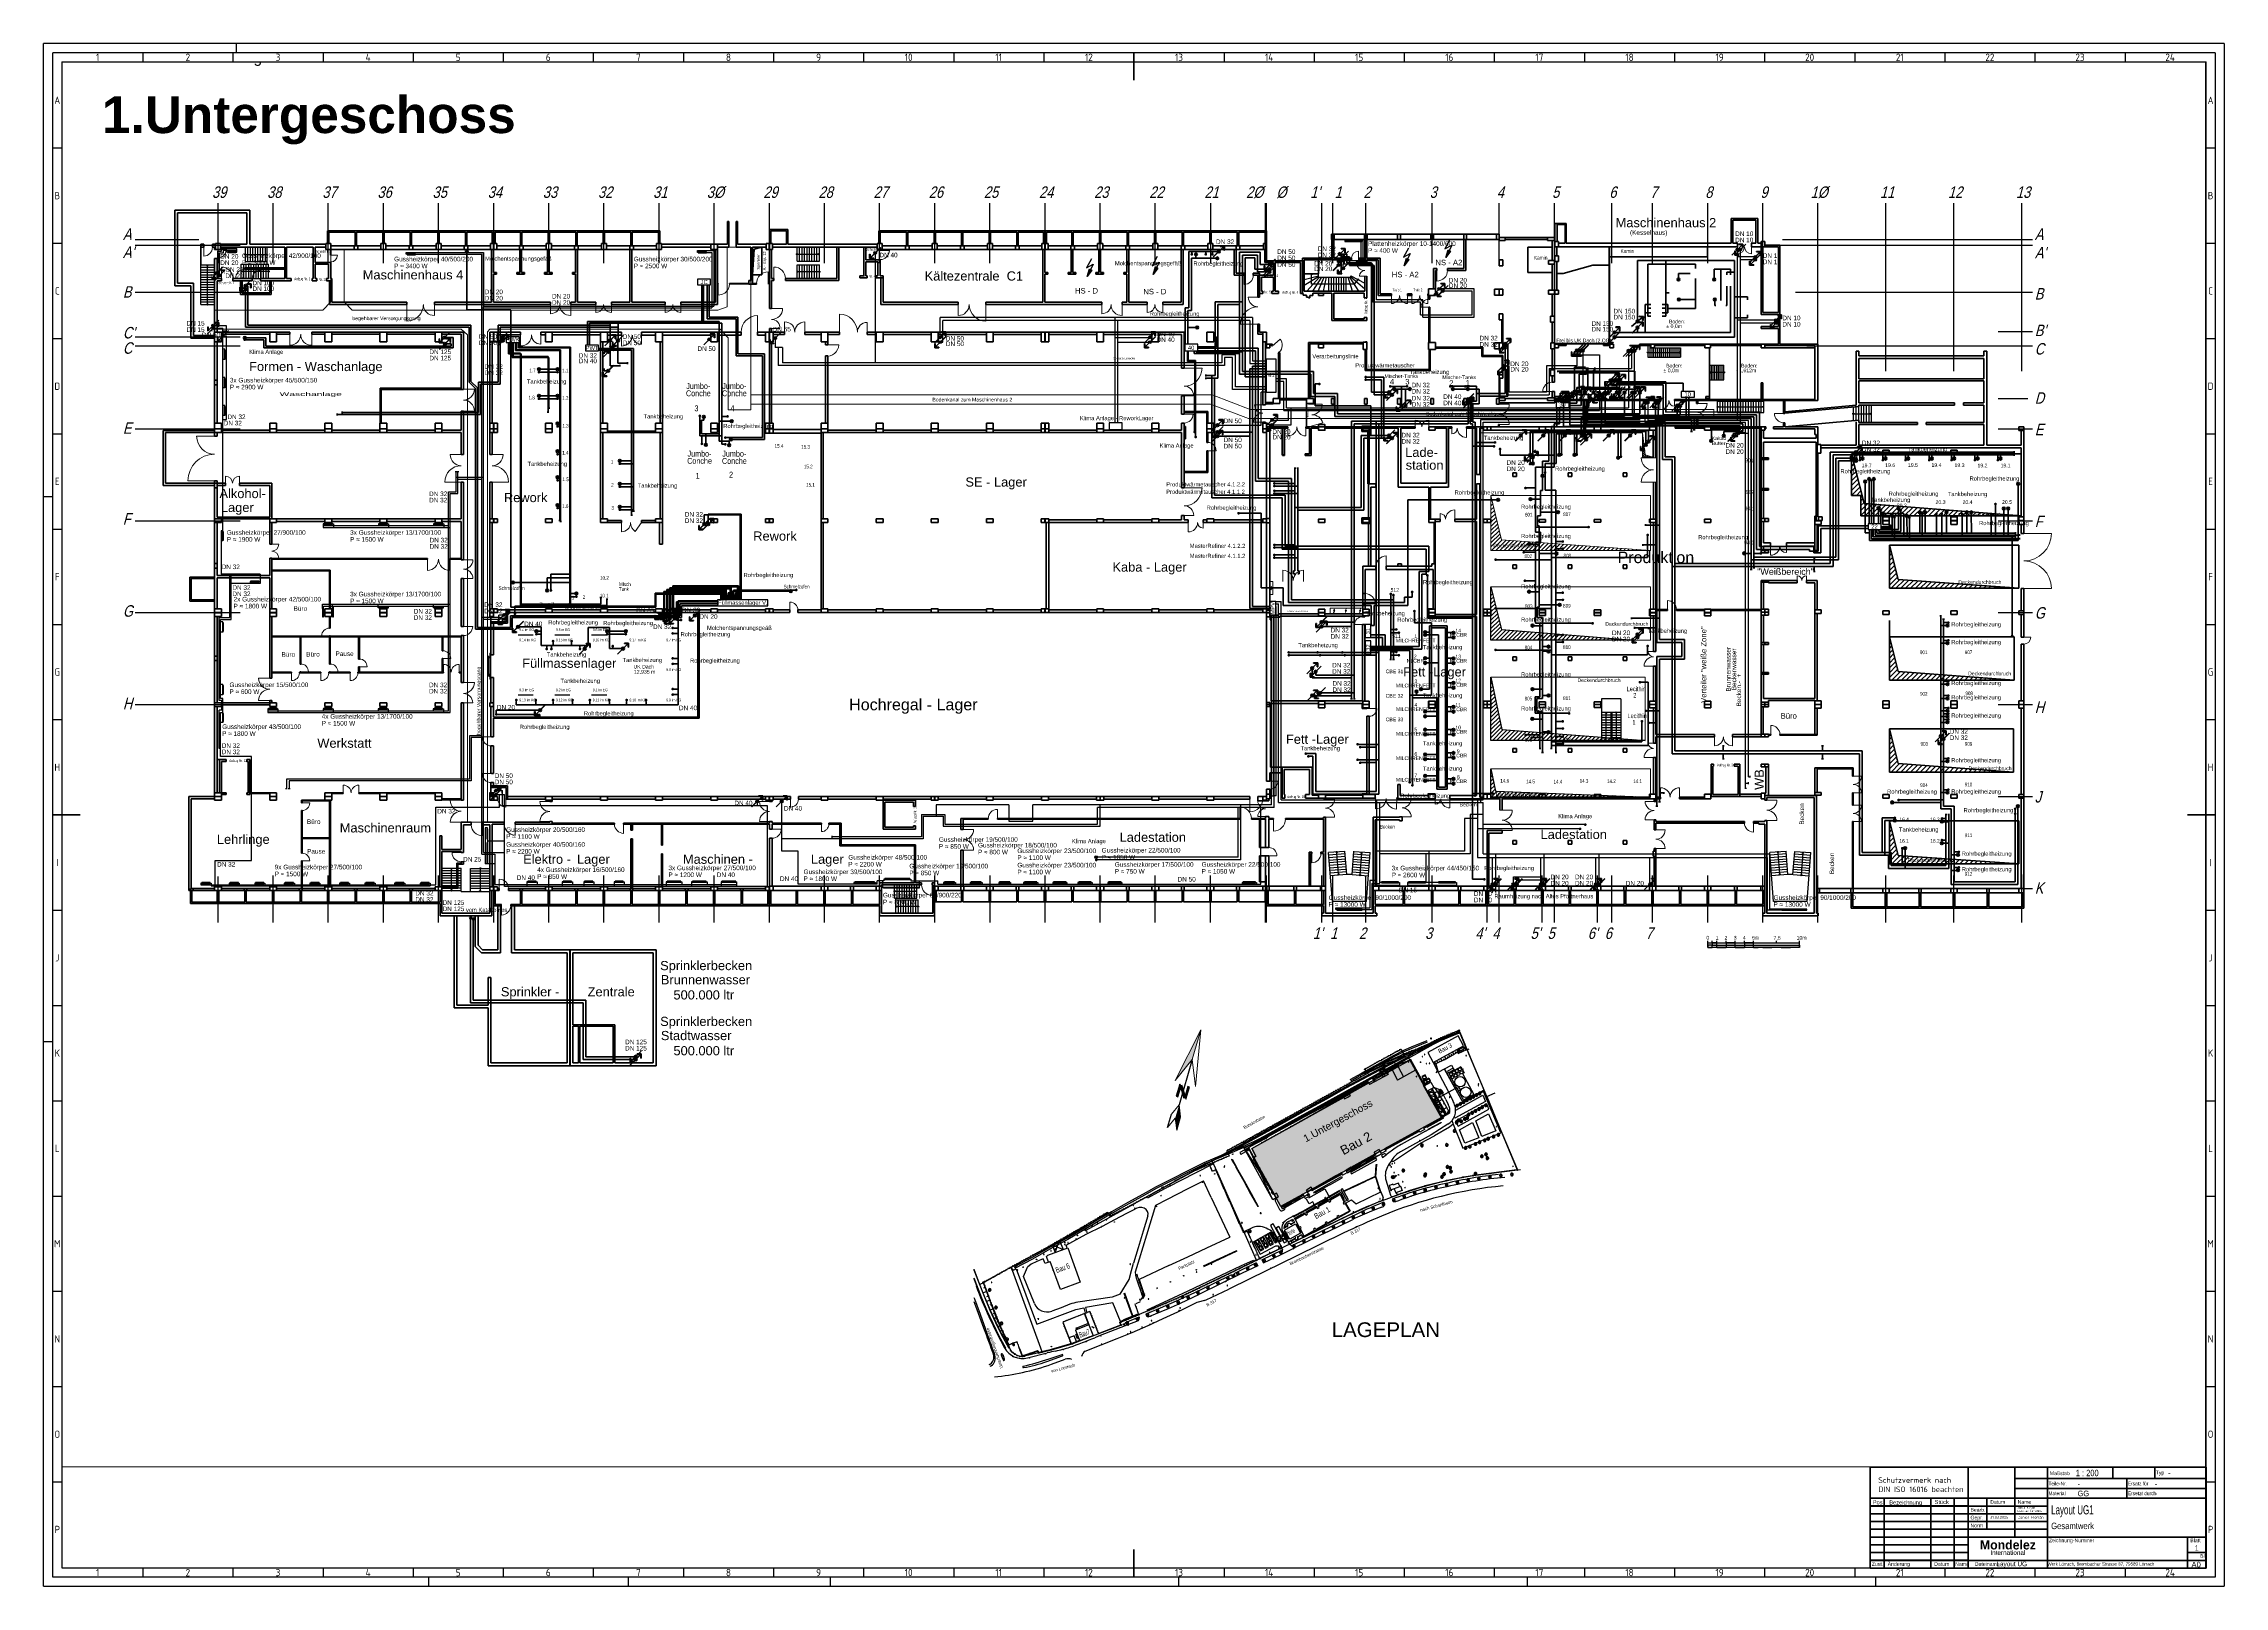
# Paper-space layout 'UG-200-A0' of a CAD drawing. Header units: millimetres. Extents: x -4 to 1183, y -4 to 835.
# The model-space entities are those that its viewports show. They can reach past a viewport. Long polylines and large blocks are cut down to what shows.
import ezdxf
from ezdxf.enums import TextEntityAlignment as Align

# ---------------------------------------------------------------- set-up
doc = ezdxf.new("R2010")
doc.units = ezdxf.units.MM
for name, pattern in [('ACAD_ISO03W100', [30, 12, -18]), ('ACAD_ISO10W100', [18, 12, -3, 0, -3]), ('AUSGEZOGEN', [0]), ('DASHDOT', [1, 0.5, -0.25, 0, -0.25]), ('DASHED', [0.75, 0.5, -0.25]), ('DGN Style 2', [572.080744, 343.248446, -228.832298]), ('DOT', [0.25, 0, -0.25]), ('HIDDEN', [0.375, 0.25, -0.125]), ('STRICHLINIE2_S3', [0.375, 0.3, -0.075])]:
    doc.linetypes.add(name, pattern=pattern)
for name, color, linetype in [('41', 7, 'Continuous'), ('A06_Text', 7, 'Continuous'), ('A06_Text  -Belegung', 253, 'Continuous'), ('Lageplan', 7, 'Continuous'), ('NEBENGEB', 7, 'Continuous'), ('Nord-Pfeil', 7, 'Continuous'), ('RAHM2', 7, 'Continuous'), ('RAHM3', 5, 'Continuous'), ('Temperatur- Steuerung', 7, 'Continuous'), ('TREPPE', 6, 'Continuous')]:
    doc.layers.add(name, color=color, linetype=linetype)
for name, color, linetype, lineweight in [('A03_Türen', 253, 'Continuous', 20), ('A04_Treppen', 3, 'Continuous', 25), ('A07_Achslinien', 253, 'ACAD_ISO10W100', 25), ('A0_Grundriß', 7, 'Continuous', 40), ('A0_Grundriß_Versorgungskanal', 253, 'Continuous', 20), ('AM_BOR', 7, 'Continuous', 50), ('Geometrie_Bestand', 7, 'AUSGEZOGEN', 25), ('Heiz Wasser +35 Prozess R', 30, 'Continuous', 40), ('Heiz Wasser +45 Prozess V', 1, 'Continuous', 40), ('Heiz Wasser +50 -Heizkörper Rücklauff', 241, 'Continuous', 30), ('Heiz Wasser +50 Prozess R', 241, 'Continuous', 40), ('Heiz Wasser +60 -Heizkörper Vorlauf', 6, 'Continuous', 30), ('Heiz Wasser +60 Prozess V', 6, 'Continuous', 40), ('Heiz Wasser +70 Klima R (luftung)', 242, 'Continuous', 40), ('Heiz Wasser +70 Prozess R', 242, 'Continuous', 40), ('Heiz Wasser +90 Klima V (luftung)', 22, 'Continuous', 40), ('Heiz Wasser +90 Prozess V', 41, 'Continuous', 40), ('Heiz Wasser blind', 7, 'Continuous', 40), ('Legend', 7, 'Continuous', 30), ('Maßstab', 7, 'Continuous', 25)]:
    doc.layers.add(name, color=color, linetype=linetype, lineweight=lineweight)
doc.layers.add('AM_Views', color=1, linetype='Continuous', plot=False)
doc.styles.add('2', font='TXT')
doc.styles.add('ACDINTS', font='isocp.shx', dxfattribs={"height": 1})
doc.styles.add('ARIAL', font='arial.ttf')
doc.styles.add('MtXpl_Txt', font='')
doc.styles.add('PLOTTEXT', font='arial.ttf')
doc.styles.get("Standard").update_dxf_attribs({"font": 'arial.ttf'})
doc.styles.add('USER2', font='TXT')
doc.styles.get('MtXpl_Txt').set_extended_font_data('Txt', bold=True)
picture_1 = doc.add_image_def('image1.jpg', size_in_pixel=(1063, 591))

# ---------------------------------------------------------------- blocks, each defined once
blk = doc.blocks.new('WZ-TITLE')
at = {"layer": 'AM_BOR'}
for p, q in [((-129.5, 55), (-129.5, 21.1)), ((-104.1, 55), (-104.1, 16.9)), ((-86.4, 48.7), (-104.1, 48.7)), ((-86.4, 55), (-86.4, 0)), ((-86.4, 48.7), (0, 48.7)), ((-50.8, 55), (-50.8, 48.7)), ((-43.2, 48.7), (-43.2, 38.1)), ((-27.9, 55), (-27.9, 48.7)), ((0, 48.7), (0, 38.1)), ((-182.9, 38.1), (0, 38.1)), ((-175.3, 38.1), (-175.3, 0)), ((-149.9, 38.1), (-149.9, 0)), ((-137.2, 38.1), (-137.2, 0)), ((-119.4, 38.1), (-119.4, 21.1)), ((0, 43.4), (-104.1, 43.4)), ((-182.9, 33.8), (-86.4, 33.8)), ((-182.9, 29.6), (-86.4, 29.6)), ((-182.9, 25.4), (-86.4, 25.4)), ((-182.9, 21.1), (-129.5, 21.1)), ((-182.9, 16.9), (-129.5, 16.9)), ((-182.9, 12.7), (-129.5, 12.7)), ((-129.5, 21.1), (-86.4, 21.1)), ((-129.5, 21.1), (-129.5, 0)), ((-129.5, 16.9), (0, 16.9)), ((-10.2, 16.9), (-10.2, 0)), ((-182.9, 8.5), (-129.5, 8.5)), ((-182.9, 4.2), (0, 4.2)), ((-86.4, 4.2), (-10.2, 4.2)), ((-10.2, 8.5), (0, 8.5))]:
    blk.add_line(p, q, dxfattribs=at)
blk.add_lwpolyline([(-182.9, 0), (0, 0), (0, 55), (-182.9, 55)], close=True, dxfattribs=at)
at = {"insert": (-178.5, 49.4), "char_height": 3.002, "attachment_point": 1}
blk.add_mtext_dynamic_manual_height_columns('{\\fISOCPEUR|b0|i0|c0|p34;Schutzvermerk nach \\PDIN ISO 16016 beachten}', width=47.141, gutter_width=12.5, heights=[0], dxfattribs=at)
at = {"layer": 'AM_BOR', "insert": (-129.5, 9.7), "char_height": 2.502, "attachment_point": 1}
blk.add_mtext_dynamic_manual_height_columns('\\pi12.05558;{\\fTraditional Arabic|b0|i0|c0|p18;\\C202;International}', width=43.15, gutter_width=12.5, heights=[0], dxfattribs=at)
at = {"layer": 'RAHM2'}
for s, p in [('Zust.', (-178.9, 1.2)), ('Änderung', (-167.3, 1.2)), ('Datum', (-143.9, 1.2))]:
    blk.add_text(s, height=2, dxfattribs=at).set_placement(p, align=Align.CENTER)
blk.add_text('Name', height=2, dxfattribs=at).set_placement((-136.6, 1.2))
for tag, p, height, width in [('GEN-TITLE-SCA{5.42}', (-71, 50), 3.5, 0.8), ('MASCHTYP', (-20.8, 50), 3.5, 0.9), ('TEILNR1', (-70, 44.4), 3, 0.8), ('MATERIAL', (-70, 39.1), 3, 0.8), ('ERSATZ', (-27.9, 44.4), 3, 0.8), ('ERSETZT', (-27.9, 39.1), 3, 0.8), ('GEN-TITLE-NAME{5}', (-104, 30.4), 2.5, 0.85), ('PRUEFNAME', (-103.9, 26.3), 2.5, 0.85), ('BENENN2', (-84.4, 21.2), 3.5, 0.85), ('BENENN1', (-84.4, 29.2), 5, 0.62), ('ZU3', (-182.2, 13.9), 2, 0.85), ('Bezeich', (-174.6, 13.9), 2, 0.85), ('Pos', (-136.5, 13.9), 2, 0.85), ('ZU2', (-182.2, 9.7), 2, 0.85), ('ZU1', (-182.2, 5.4), 2, 0.85), ('AEND1', (-174.6, 5.4), 2, 0.85), ('Bezeich2', (-174.6, 9.7), 2, 0.85), ('AE-NA2', (-136.5, 9.7), 2, 0.85), ('AE-NA1', (-136.5, 5.4), 2, 0.85), ('GEN-TITLE-DWG{8.92}', (-114.2, 0.9), 2.5, 0.8)]:
    blk.add_attdef(tag, p, '', height=height, dxfattribs=dict(at, width=width))
at = {"layer": 'RAHM2', "width": 0.95}
for tag, p in [('GEN-TITLE-DAT{5.44}', (-112.3, 31.6)), ('PRUEFDATUM', (-111.8, 27.5))]:
    blk.add_attdef(tag, text='', height=2.5, dxfattribs=at).set_placement(p, align=Align.MIDDLE_CENTER)
at = {"layer": 'RAHM2'}
for tag, p, height in [('STUCK', (-147.8, 13.9), 2), ('ZEICHNUNG-NR', (-81.6, 7.1), 5), ('STUCK', (-147.8, 9.7), 2), ('DATUM1', (-147.8, 5.4), 2)]:
    blk.add_attdef(tag, p, '', height=height, dxfattribs=at)
at = {"layer": 'RAHM2', "width": 0.8}
blk.add_attdef('BLATTNR', text='', height=3, dxfattribs=at).set_placement((-5.1, 9.4), align=Align.CENTER)
at = {"layer": 'RAHM2'}
blk.add_attdef('GEN-TITLE-PLOT{2.94}', text='', height=3, dxfattribs=at).set_placement((-5.4, 0.4), align=Align.CENTER)
at = {"layer": 'RAHM3'}
for s, p in [('Maßstab', (-85.1, 50.6)), ('Typ', (-27.4, 51)), ('Gepr.', (-128.3, 26.5)), ('Bearb.', (-128.3, 30.7)), ('Norm', (-128.3, 22.2)), ('Zeichnung-Nummer', (-85.6, 14.1))]:
    blk.add_text(s, height=2, dxfattribs=at).set_placement(p)
at = {"layer": 'RAHM3', "width": 0.983632}
blk.add_text('Datum', height=2, dxfattribs=at).set_placement((-113.4, 35), align=Align.CENTER)
at = {"layer": 'RAHM3'}
blk.add_text('Name', height=2, dxfattribs=at).set_placement((-95.1, 35), align=Align.RIGHT)
for s, width, p in [('Teile-Nr.', 0.75, (-85.8, 45)), ('Material', 0.75, (-85.8, 39.7)), ('Ersatz für', 0.75, (-42.6, 45)), ('Ersetzt durch', 0.75, (-42.6, 39.7)), ('Dateiname', 0.8, (-125.9, 1.2))]:
    blk.add_text(s, height=2, dxfattribs=dict(at, width=width)).set_placement(p)
for s, p in [('Blatt', (-5.8, 14.1)), ('Bl', (-2, 5.6))]:
    blk.add_text(s, height=2, dxfattribs=at).set_placement(p, align=Align.CENTER)
at = {"layer": 'RAHM3', "attachment_point": 1}
for s, insert, char_height, width in [('Pos', (-181.5, 36.9), 2.21, 5.929), ('Bezeichnung', (-172.5, 36.8), 2.208, 16.782), ('Stück', (-147.8, 37.1), 2.21, 9.162)]:
    blk.add_mtext(s, dxfattribs=dict(at, insert=insert, char_height=char_height, width=width))
at = {"layer": 'RAHM3', "insert": (-86.4, 3.1), "char_height": 1.751, "attachment_point": 1}
blk.add_mtext_dynamic_manual_height_columns('{\\f@Dotum|b0|i0|c0|p34;Werk Lörrach, Brombacher Strasse 37, 79589 Lörrach}', width=76.147, gutter_width=12.5, heights=[2.44], dxfattribs=at)
at = {"layer": 'Temperatur- Steuerung', "insert": (-107.9, 12.6), "char_height": 4.375, "width": 43.128, "attachment_point": 5, "style": 'PLOTTEXT'}
blk.add_mtext('{\\fTraditional Arabic|b1|i0|c0|p18;\\H1.1437x;\\C202;Mondelez}', dxfattribs=at)
blk = doc.blocks.new('DIN_A0')
for p, q in [((5, 5), (5, 836)), ((1184, 836), (5, 836)), ((1184, 836), (1184, 5)), ((1184, 5), (5, 5))]:
    blk.add_line(p, q)
at = {"layer": 'AM_BOR', "color": 1, "lineweight": 25}
for p, q in [((0, 0), (0, 841)), ((1189, 841), (0, 841)), ((54.125, 836), (54.125, 831)), ((103.25, 836), (103.25, 831)), ((105, 841), (105, 836)), ((152.375, 836), (152.375, 831)), ((201.5, 836), (201.5, 831)), ((250.625, 836), (250.625, 831)), ((299.75, 836), (299.75, 831)), ((348.875, 836), (348.875, 831)), ((398, 836), (398, 831)), ((447.125, 836), (447.125, 831)), ((496.25, 836), (496.25, 831)), ((545.375, 836), (545.375, 831)), ((643.625, 836), (643.625, 831)), ((692.75, 836), (692.75, 831)), ((741.875, 836), (741.875, 831)), ((791, 836), (791, 831)), ((840.125, 836), (840.125, 831)), ((889.25, 836), (889.25, 831)), ((938.375, 836), (938.375, 831)), ((987.5, 836), (987.5, 831)), ((1036.625, 836), (1036.625, 831)), ((1085.75, 836), (1085.75, 831)), ((1134.875, 836), (1134.875, 831)), ((1189, 841), (1189, 0)), ((10, 831), (10, 10)), ((10, 831), (1179, 831)), ((1179, 10), (1179, 831)), ((5, 784.0625), (10, 784.0625)), ((1179, 784.0625), (1184, 784.0625)), ((5, 732.125), (10, 732.125)), ((1179, 732.125), (1184, 732.125)), ((5, 680.1875), (10, 680.1875)), ((1179, 680.1875), (1184, 680.1875)), ((5, 628.25), (10, 628.25)), ((1179, 628.25), (1184, 628.25)), ((0, 594), (5, 594)), ((5, 576.3125), (10, 576.3125)), ((1179, 576.3125), (1184, 576.3125)), ((5, 524.375), (10, 524.375)), ((1179, 524.375), (1184, 524.375)), ((5, 472.4375), (10, 472.4375)), ((1179, 472.4375), (1184, 472.4375)), ((5, 368.5625), (10, 368.5625)), ((1179, 368.5625), (1184, 368.5625)), ((5, 316.625), (10, 316.625)), ((1179, 316.625), (1184, 316.625)), ((0, 297), (5, 297)), ((5, 264.6875), (10, 264.6875)), ((1179, 264.6875), (1184, 264.6875)), ((5, 212.75), (10, 212.75)), ((1179, 212.75), (1184, 212.75)), ((5, 160.8125), (10, 160.8125)), ((1179, 160.8125), (1184, 160.8125)), ((5, 108.875), (10, 108.875)), ((1179, 108.875), (1184, 108.875)), ((5, 56.9375), (10, 56.9375)), ((1179, 56.9375), (1184, 56.9375)), ((0, 0), (1189, 0)), ((10, 10), (1179, 10)), ((54.125, 10), (54.125, 5)), ((103.25, 10), (103.25, 5)), ((152.375, 10), (152.375, 5)), ((201.5, 10), (201.5, 5)), ((210, 0), (210, 5)), ((250.625, 10), (250.625, 5)), ((299.75, 10), (299.75, 5)), ((319, 0), (319, 5)), ((348.875, 10), (348.875, 5)), ((398, 10), (398, 5)), ((429, 0), (429, 5)), ((447.125, 10), (447.125, 5)), ((496.25, 10), (496.25, 5)), ((545.375, 10), (545.375, 5)), ((619, 0), (619, 5)), ((643.625, 10), (643.625, 5)), ((692.75, 10), (692.75, 5)), ((741.875, 10), (741.875, 5)), ((791, 10), (791, 5)), ((809, 0), (809, 5)), ((840.125, 10), (840.125, 5)), ((889.25, 10), (889.25, 5)), ((938.375, 10), (938.375, 5)), ((987.5, 10), (987.5, 5)), ((999, 0), (999, 5)), ((1036.625, 10), (1036.625, 5)), ((1085.75, 10), (1085.75, 5)), ((1134.875, 10), (1134.875, 5))]:
    blk.add_line(p, q, dxfattribs=at)
at = {"layer": 'AM_BOR', "color": 2, "lineweight": 35}
for p, q in [((594.5, 836), (594.5, 821)), ((5, 420.5), (20, 420.5)), ((1184, 420.5), (1169, 420.5)), ((594.5, 5), (594.5, 20))]:
    blk.add_line(p, q, dxfattribs=at)
at = {"layer": 'AM_BOR', "color": 1, "lineweight": 25, "style": 'ACDINTS'}
for s, p in [('1', (29.5625, 833.5)), ('2', (78.6875, 833.5)), ('3', (127.8125, 833.5)), ('4', (176.9375, 833.5)), ('5', (226.0625, 833.5)), ('6', (275.1875, 833.5)), ('7', (324.3125, 833.5)), ('8', (373.4375, 833.5)), ('9', (422.5625, 833.5)), ('10', (471.6875, 833.5)), ('11', (520.8125, 833.5)), ('12', (569.9375, 833.5)), ('13', (619.0625, 833.5)), ('14', (668.1875, 833.5)), ('15', (717.3125, 833.5)), ('16', (766.4375, 833.5)), ('17', (815.5625, 833.5)), ('18', (864.6875, 833.5)), ('19', (913.8125, 833.5)), ('20', (962.9375, 833.5)), ('21', (1012.0625, 833.5)), ('22', (1061.1875, 833.5)), ('23', (1110.3125, 833.5)), ('24', (1159.4375, 833.5)), ('A', (7.5, 810.03125)), ('A', (1181.5, 810.03125)), ('B', (7.5, 758.09375)), ('B', (1181.5, 758.09375)), ('C', (7.5, 706.15625)), ('C', (1181.5, 706.15625)), ('D', (7.5, 654.21875)), ('D', (1181.5, 654.21875)), ('E', (7.5, 602.28125)), ('E', (1181.5, 602.28125)), ('F', (7.5, 550.34375)), ('F', (1181.5, 550.34375)), ('G', (7.5, 498.40625)), ('G', (1181.5, 498.40625)), ('H', (7.5, 446.46875)), ('H', (1181.5, 446.46875)), ('I', (7.5, 394.53125)), ('I', (1181.5, 394.53125)), ('J', (7.5, 342.59375)), ('J', (1181.5, 342.59375)), ('K', (7.5, 290.65625)), ('K', (1181.5, 290.65625)), ('L', (7.5, 238.71875)), ('L', (1181.5, 238.71875)), ('M', (7.5, 186.78125)), ('M', (1181.5, 186.78125)), ('N', (7.5, 134.84375)), ('N', (1181.5, 134.84375)), ('O', (7.5, 82.90625)), ('O', (1181.5, 82.90625)), ('P', (7.5, 30.96875)), ('P', (1181.5, 30.96875)), ('1', (29.5625, 7.5)), ('2', (78.6875, 7.5)), ('3', (127.8125, 7.5)), ('4', (176.9375, 7.5)), ('5', (226.0625, 7.5)), ('6', (275.1875, 7.5)), ('7', (324.3125, 7.5)), ('8', (373.4375, 7.5)), ('9', (422.5625, 7.5)), ('10', (471.6875, 7.5)), ('11', (520.8125, 7.5)), ('12', (569.9375, 7.5)), ('13', (619.0625, 7.5)), ('14', (668.1875, 7.5)), ('15', (717.3125, 7.5)), ('16', (766.4375, 7.5)), ('17', (815.5625, 7.5)), ('18', (864.6875, 7.5)), ('19', (913.8125, 7.5)), ('20', (962.9375, 7.5)), ('21', (1012.0625, 7.5)), ('22', (1061.1875, 7.5)), ('23', (1110.3125, 7.5)), ('24', (1159.4375, 7.5))]:
    blk.add_text(s, height=4, dxfattribs=at).set_placement(p, align=Align.MIDDLE_CENTER)
blk = doc.blocks.new('Nord-Pfeil 05')
for points in [[(-7207, -37964), (6, -20987), (0, 0)], [(-2248, -41214), (-3442, -39421), (-3440, -47995), (-2246, -47995)], [(-2248, -39421), (-2248, -41214), (2271, -47994), (2271, -46201)], [(2271, -46201), (3465, -47993), (3463, -39419), (2269, -39420)], [(3232, -60537), (14, -52974), (17, -62385), (3234, -69948)]]:
    blk.add_hatch(color=256).paths.add_polyline_path(points)
at = {"linetype": 'Continuous', "lineweight": 20, "ltscale": 0.039687}
for p, q in [((0, 0), (-7207, -37964)), ((0, 0), (6, -20987)), ((7227, -37960), (0, 0)), ((-7207, -37964), (6, -20987)), ((6, -20987), (7227, -37960)), ((-3200, -60538), (14, -52974)), ((14, -52974), (3232, -60537)), ((-3197, -69950), (17, -62385)), ((17, -62385), (3234, -69948))]:
    blk.add_line(p, q, dxfattribs=at)
for p, q in [((6, -20987), (14, -52974)), ((-3197, -69950), (-3200, -60538)), ((3234, -69948), (3232, -60537))]:
    blk.add_line(p, q)
for points in [[(-3440, -47995), (-2246, -47995), (-2248, -41214), (-3442, -39421)], [(2271, -46201), (3465, -47993), (3463, -39419), (2269, -39420)]]:
    blk.add_lwpolyline(points, close=True)
blk.add_lwpolyline([(-2248, -39421), (2271, -46201), (2271, -47994), (-2248, -41214), (-2248, -39421)])
blk = doc.blocks.new('Lageplan 1.UG')
at = {"layer": 'Lageplan'}
blk.add_hatch(color=1, dxfattribs=at).paths.add_polyline_path([(-23321, -12378), (-26262, -7020), (-26030, -6893), (-26487, -6064), (-13755, 1083), (-9279, 3558), (-5834, -2697)])
at = {"layer": '41'}
blk.add_line((-9234, 3690), (-7647, 818), dxfattribs=at)
at = {"layer": 'Lageplan', "color": 1}
for p, q in [((-10270, 4740), (-10241, 4756)), ((-10241, 4756), (-10168, 4619)), ((-8659, 4701), (-8650, 4752)), ((-8540, 4745), (-8422, 4792)), ((-8422, 4793), (-8461, 4823)), ((-8424, 4792), (-8416, 4843)), ((-8422, 4792), (-8335, 4828)), ((-8335, 4828), (-8306, 4839)), ((-8306, 4839), (-8189, 4886)), ((-8188, 4886), (-8227, 4917)), ((-8190, 4885), (-8183, 4937)), ((-8189, 4886), (-8101, 4921)), ((-8101, 4921), (-8073, 4932)), ((-8073, 4932), (-7959, 4983)), ((-7958, 4984), (-7998, 5013)), ((-7960, 4982), (-7955, 5034)), ((-7959, 4983), (-7874, 5021)), ((-7874, 5021), (-7847, 5033)), ((-7847, 5033), (-7733, 5084)), ((-7731, 5084), (-7772, 5113)), ((-7734, 5083), (-7728, 5135)), ((-7733, 5084), (-7647, 5122)), ((-7647, 5122), (-7620, 5134)), ((-7620, 5134), (-7506, 5184)), ((-7505, 5185), (-7545, 5214)), ((-7508, 5184), (-7502, 5236)), ((-7506, 5184), (-7421, 5222)), ((-7421, 5222), (-7394, 5235)), ((-7394, 5235), (-7281, 5293)), ((-7281, 5294), (-7322, 5320)), ((-7282, 5293), (-7280, 5345)), ((-7281, 5293), (-7198, 5337)), ((-7198, 5337), (-7171, 5351)), ((-7171, 5351), (-7058, 5410)), ((-7057, 5411), (-7099, 5437)), ((-7059, 5410), (-7057, 5461)), ((-7058, 5410), (-6974, 5454)), ((-6974, 5454), (-6947, 5468)), ((-6947, 5468), (-6835, 5527)), ((-6834, 5527), (-6876, 5554)), ((-6836, 5526), (-6834, 5578)), ((-6835, 5527), (-6751, 5571)), ((-6751, 5571), (-6724, 5585)), ((-6724, 5585), (-6612, 5644)), ((-6611, 5644), (-6653, 5671)), ((-6613, 5643), (-6611, 5695)), ((-6612, 5644), (-6528, 5688)), ((-6528, 5688), (-6501, 5702)), ((-6501, 5702), (-6389, 5760)), ((-6388, 5761), (-6430, 5787)), ((-6390, 5760), (-6388, 5812)), ((-6389, 5760), (-6305, 5804)), ((-6305, 5804), (-6278, 5818)), ((-6278, 5818), (-6162, 5869)), ((-6161, 5870), (-6201, 5899)), ((-6163, 5869), (-6157, 5921)), ((-6162, 5869), (-6075, 5908)), ((-6075, 5908), (-6047, 5920)), ((-6047, 5920), (-5931, 5971)), ((-5930, 5971), (-5970, 6001)), ((-5932, 5970), (-5926, 6022)), ((-5931, 5971), (-5844, 6009)), ((-5844, 6009), (-5816, 6021)), ((-5816, 6021), (-5700, 6072)), ((-5699, 6072), (-5739, 6102)), ((-5701, 6072), (-5695, 6123)), ((-5700, 6072), (-5613, 6110)), ((-5613, 6110), (-5585, 6122)), ((-5585, 6122), (-5468, 6169)), ((-5467, 6170), (-5506, 6200)), ((-5469, 6169), (-5461, 6220)), ((-5468, 6169), (-5380, 6205)), ((-5380, 6205), (-5352, 6216)), ((-5352, 6216), (-5234, 6263)), ((-5233, 6263), (-5272, 6294)), ((-5235, 6263), (-5228, 6314)), ((-5234, 6263), (-5146, 6298)), ((-5146, 6298), (-5118, 6310)), ((-5118, 6310), (-5001, 6357)), ((-5000, 6357), (-5039, 6388)), ((-5002, 6356), (-4994, 6408)), ((-5001, 6357), (-4913, 6392)), ((-4913, 6392), (-4885, 6403)), ((-4885, 6403), (-4767, 6450)), ((-4766, 6451), (-4805, 6481)), ((-4768, 6450), (-4761, 6501)), ((-4767, 6450), (-4679, 6485)), ((-4688, 6484), (-4560, 6536)), ((-4560, 6536), (-4599, 6566)), ((-4560, 6536), (-4553, 6587)), ((-4560, 6536), (-4464, 6574)), ((-4464, 6574), (-4434, 6587)), ((-4434, 6587), (-4306, 6639)), ((-4306, 6639), (-4345, 6669)), ((-4306, 6639), (-4299, 6690)), ((-4306, 6639), (-4210, 6677)), ((-4210, 6677), (-4179, 6690)), ((-4179, 6690), (-4051, 6742)), ((-4051, 6742), (-4090, 6772)), ((-4051, 6742), (-4044, 6793)), ((-4051, 6742), (-3956, 6780)), ((-3959, 6707), (-3901, 6732)), ((-3841, 6426), (-3959, 6707)), ((-3956, 6780), (-3925, 6793)), ((-3925, 6793), (-3905, 6801)), ((-3758, 6370), (-3925, 6793)), ((-3737, 6379), (-3905, 6801)), ((-3841, 6426), (-3789, 6448)), ((-3297, 5243), (-3758, 6370)), ((-3276, 5251), (-3737, 6379)), ((-3426, 4990), (-3452, 4976)), ((-3357, 4796), (-3452, 4976)), ((-3331, 4810), (-3426, 4990)), ((-3331, 4810), (-3357, 4796)), ((-3061, 4690), (-3297, 5243)), ((-3041, 4698), (-3276, 5251)), ((-3274, 4830), (-3150, 4888)), ((-3189, 4685), (-3220, 4751)), ((-14241, 2548), (-14113, 2619)), ((-14212, 2528), (-14241, 2548)), ((-14121, 2464), (-14212, 2528)), ((-14121, 2464), (-14168, 2442)), ((-14114, 2619), (-14156, 2645)), ((-14120, 2463), (-14124, 2414)), ((-13998, 2378), (-14121, 2464)), ((-14113, 2619), (-14017, 2673)), ((-14112, 2620), (-14111, 2672)), ((-14017, 2673), (-13986, 2690)), ((-13969, 2358), (-13998, 2378)), ((-13986, 2690), (-13858, 2761)), ((-13859, 2760), (-13901, 2786)), ((-13858, 2761), (-13762, 2814)), ((-13857, 2761), (-13856, 2813)), ((-13762, 2814), (-13731, 2831)), ((-13755, 1083), (-9279, 3558)), ((-13731, 2831), (-13603, 2902)), ((-13604, 2902), (-13646, 2927)), ((-13603, 2902), (-13507, 2955)), ((-13602, 2903), (-13601, 2955)), ((-13507, 2955), (-13476, 2972)), ((-13476, 2972), (-13348, 3044)), ((-13349, 3043), (-13391, 3069)), ((-13348, 3044), (-13252, 3097)), ((-13347, 3044), (-13346, 3096)), ((-13252, 3097), (-13221, 3114)), ((-13221, 3114), (-13093, 3185)), ((-13094, 3185), (-13136, 3210)), ((-13093, 3185), (-12997, 3238)), ((-13092, 3185), (-13091, 3237)), ((-12997, 3238), (-12966, 3255)), ((-12966, 3255), (-12838, 3326)), ((-12839, 3326), (-12881, 3352)), ((-12838, 3326), (-12742, 3380)), ((-12837, 3327), (-12836, 3379)), ((-12742, 3380), (-12711, 3397)), ((-12711, 3397), (-12583, 3468)), ((-12584, 3467), (-12626, 3493)), ((-12583, 3468), (-12487, 3521)), ((-12582, 3468), (-12582, 3520)), ((-12487, 3521), (-12456, 3538)), ((-12456, 3538), (-12333, 3606)), ((-12333, 3606), (-12375, 3632)), ((-12333, 3606), (-12240, 3657)), ((-12332, 3606), (-12331, 3658)), ((-12240, 3657), (-12210, 3673)), ((-12210, 3673), (-12086, 3742)), ((-12087, 3741), (-12129, 3767)), ((-12086, 3742), (-12085, 3794)), ((-12086, 3742), (-11994, 3793)), ((-11994, 3793), (-11964, 3809)), ((-11964, 3809), (-11840, 3877)), ((-11841, 3877), (-11883, 3903)), ((-11840, 3877), (-11839, 3929)), ((-11840, 3877), (-11748, 3928)), ((-11748, 3928), (-11718, 3944)), ((-11718, 3944), (-11594, 4012)), ((-11594, 4012), (-11637, 4038)), ((-11594, 4012), (-11593, 4064)), ((-11594, 4012), (-11501, 4063)), ((-11501, 4063), (-11472, 4080)), ((-11472, 4080), (-11348, 4148)), ((-11348, 4147), (-11390, 4173)), ((-11348, 4148), (-11255, 4199)), ((-11347, 4148), (-11346, 4200)), ((-11255, 4199), (-11225, 4215)), ((-11225, 4215), (-11102, 4283)), ((-11102, 4283), (-11144, 4309)), ((-11102, 4283), (-11009, 4334)), ((-11101, 4283), (-11100, 4335)), ((-11009, 4334), (-10979, 4350)), ((-10979, 4350), (-10855, 4418)), ((-10856, 4418), (-10898, 4444)), ((-10855, 4418), (-10854, 4470)), ((-10855, 4418), (-10763, 4469)), ((-10763, 4469), (-10733, 4486)), ((-10733, 4486), (-10609, 4554)), ((-10609, 4554), (-10652, 4579)), ((-10609, 4554), (-10608, 4606)), ((-10609, 4554), (-10516, 4605)), ((-10516, 4605), (-10487, 4621)), ((-10487, 4621), (-10363, 4689)), ((-10363, 4689), (-10406, 4715)), ((-10363, 4689), (-10362, 4741)), ((-10363, 4689), (-10270, 4740)), ((-10213, 4117), (-10091, 4160)), ((-10169, 4621), (-10142, 4663)), ((-10168, 4619), (-10114, 4517)), ((-10167, 4618), (-10115, 4616)), ((-10090, 4160), (-10128, 4193)), ((-10114, 4517), (-10096, 4484)), ((-10096, 4484), (-10024, 4347)), ((-10092, 4160), (-10082, 4211)), ((-10091, 4160), (-9999, 4192)), ((-10025, 4349), (-9998, 4391)), ((-10024, 4347), (-9970, 4245)), ((-10023, 4346), (-9971, 4344)), ((-9999, 4192), (-9970, 4203)), ((-9970, 4245), (-9952, 4212)), ((-9952, 4212), (-9837, 4260)), ((-9836, 4261), (-9875, 4291)), ((-9838, 4260), (-9832, 4311)), ((-9837, 4260), (-9751, 4296)), ((-9751, 4296), (-9723, 4307)), ((-9723, 4307), (-9604, 4351)), ((-9603, 4352), (-9642, 4383)), ((-9605, 4351), (-9597, 4402)), ((-9604, 4351), (-9515, 4384)), ((-9515, 4384), (-9487, 4395)), ((-9487, 4395), (-9368, 4439)), ((-9367, 4439), (-9405, 4471)), ((-9369, 4439), (-9360, 4490)), ((-9368, 4439), (-9279, 4472)), ((-9279, 4472), (-9250, 4482)), ((-9279, 3558), (-5834, -2697)), ((-9250, 4482), (-9131, 4526)), ((-9130, 4527), (-9168, 4559)), ((-9132, 4526), (-9123, 4577)), ((-9131, 4526), (-9042, 4559)), ((-9042, 4559), (-9013, 4570)), ((-9013, 4570), (-8894, 4614)), ((-8893, 4614), (-8931, 4646)), ((-8895, 4614), (-8887, 4665)), ((-8894, 4614), (-8805, 4647)), ((-8805, 4647), (-8777, 4658)), ((-8777, 4658), (-8658, 4702)), ((-8657, 4702), (-8695, 4734)), ((-8658, 4702), (-8569, 4734)), ((-8569, 4734), (-8540, 4745)), ((-6459, 3153), (-6645, 3098)), ((-6459, 3153), (-6609, 3217)), ((-6459, 3153), (-6572, 3386)), ((-6388, 2913), (-6470, 2888)), ((-5556, 3588), (-6459, 3153)), ((-6459, 3153), (-6188, 2236)), ((-6317, 2673), (-6406, 2647)), ((-6234, 3261), (-6353, 3507)), ((-6246, 2433), (-6286, 2421)), ((-6009, 3370), (-6066, 3489)), ((-5784, 3479), (-5914, 3748)), ((-5558, 3587), (-5615, 3706)), ((-5556, 3588), (-4437, 4261)), ((-5343, 3716), (-5499, 3976)), ((-5129, 3845), (-5196, 3958)), ((-4914, 3974), (-5060, 4217)), ((-4700, 4103), (-4768, 4216)), ((-4486, 4232), (-4622, 4458)), ((-4437, 4261), (-4083, 4424)), ((-4260, 4343), (-4315, 4461)), ((-4083, 4424), (-4089, 4634)), ((-4083, 4424), (-4009, 4294)), ((-4046, 4359), (-3997, 4387)), ((-4009, 4294), (-3085, 4735)), ((-3908, 4724), (-3935, 4710)), ((-3840, 4530), (-3935, 4710)), ((-3866, 4362), (-3920, 4475)), ((-3813, 4544), (-3908, 4724)), ((-3813, 4544), (-3840, 4530)), ((-3641, 4470), (-3672, 4536)), ((-3415, 4578), (-3481, 4716)), ((-3061, 4690), (-3041, 4698)), ((-26487, -6064), (-13755, 1083)), ((-17816, -25), (-17858, 1)), ((-17816, -25), (-17723, 26)), ((-17815, -24), (-17814, 28)), ((-17723, 26), (-17693, 43)), ((-17693, 43), (-17569, 111)), ((-17570, 111), (-17612, 136)), ((-17569, 111), (-17568, 163)), ((-17569, 111), (-17477, 162)), ((-17477, 162), (-17447, 178)), ((-17447, 178), (-17323, 246)), ((-17324, 246), (-17366, 272)), ((-17323, 246), (-17322, 298)), ((-17323, 246), (-17231, 297)), ((-17231, 297), (-17201, 313)), ((-17201, 313), (-17077, 381)), ((-17078, 381), (-17120, 407)), ((-17077, 382), (-17076, 434)), ((-17077, 381), (-16985, 432)), ((-16985, 432), (-16955, 449)), ((-16955, 449), (-16831, 517)), ((-16831, 517), (-16874, 542)), ((-16831, 517), (-16830, 569)), ((-16831, 517), (-16738, 568)), ((-16738, 568), (-16709, 584)), ((-16709, 584), (-16585, 652)), ((-16585, 652), (-16628, 678)), ((-16585, 652), (-16584, 704)), ((-16585, 652), (-16492, 703)), ((-16492, 703), (-16463, 719)), ((-16463, 719), (-16339, 787)), ((-16339, 787), (-16381, 813)), ((-16339, 787), (-16337, 839)), ((-16339, 787), (-16246, 838)), ((-16246, 838), (-16217, 855)), ((-16217, 855), (-16093, 923)), ((-16093, 923), (-16135, 948)), ((-16093, 923), (-16091, 975)), ((-16093, 923), (-16000, 974)), ((-16000, 974), (-15970, 990)), ((-15970, 990), (-15847, 1058)), ((-15847, 1058), (-15889, 1084)), ((-15847, 1058), (-15754, 1109)), ((-15846, 1058), (-15845, 1110)), ((-15754, 1109), (-15724, 1125)), ((-15724, 1125), (-15601, 1193)), ((-15601, 1193), (-15643, 1219)), ((-15601, 1193), (-15508, 1244)), ((-15600, 1194), (-15599, 1246)), ((-15508, 1244), (-15478, 1261)), ((-15478, 1261), (-15354, 1329)), ((-15355, 1329), (-15397, 1354)), ((-15354, 1329), (-15353, 1381)), ((-15354, 1329), (-15262, 1380)), ((-15262, 1380), (-15232, 1396)), ((-15232, 1396), (-15108, 1464)), ((-15109, 1464), (-15151, 1490)), ((-15108, 1464), (-15107, 1516)), ((-15108, 1464), (-15016, 1515)), ((-15016, 1515), (-14986, 1531)), ((-14986, 1531), (-14862, 1599)), ((-14862, 1599), (-14905, 1625)), ((-14862, 1600), (-14861, 1652)), ((-14862, 1599), (-14769, 1650)), ((-14769, 1650), (-14740, 1667)), ((-14740, 1667), (-14616, 1735)), ((-14616, 1735), (-14659, 1760)), ((-14616, 1735), (-14615, 1787)), ((-14616, 1735), (-14523, 1786)), ((-14523, 1786), (-14494, 1802)), ((-14494, 1802), (-14370, 1870)), ((-14370, 1870), (-14413, 1896)), ((-14370, 1870), (-14369, 1922)), ((-14370, 1870), (-14277, 1921)), ((-14277, 1921), (-14248, 1937)), ((-14248, 1937), (-14124, 2005)), ((-14124, 2005), (-14166, 2031)), ((-14124, 2006), (-14122, 2058)), ((-14124, 2005), (-14031, 2056)), ((-14031, 2056), (-14001, 2073)), ((-14001, 2073), (-13878, 2141)), ((-13878, 2294), (-13969, 2358)), ((-13878, 2294), (-13926, 2272)), ((-13878, 2141), (-13920, 2166)), ((-13877, 2293), (-13881, 2244)), ((-13755, 2208), (-13878, 2294)), ((-13878, 2141), (-13785, 2192)), ((-13877, 2141), (-13876, 2193)), ((-13785, 2192), (-13755, 2208)), ((-6917, 453), (-5343, -2400)), ((-6014, -1021), (-6855, 487)), ((-6551, 559), (-6716, 460)), ((-6293, 131), (-6565, -33)), ((-6551, 559), (-5576, -1059)), ((-22153, -2418), (-22036, -2353)), ((-22035, -2353), (-22078, -2327)), ((-22036, -2353), (-22035, -2301)), ((-22036, -2353), (-21948, -2305)), ((-21948, -2305), (-21920, -2289)), ((-21920, -2289), (-21802, -2224)), ((-21802, -2224), (-21844, -2199)), ((-21803, -2224), (-21802, -2173)), ((-21802, -2224), (-21714, -2176)), ((-21714, -2176), (-21686, -2160)), ((-21686, -2160), (-21569, -2095)), ((-21569, -2095), (-21611, -2070)), ((-21569, -2096), (-21568, -2044)), ((-21569, -2095), (-21481, -2047)), ((-21481, -2047), (-21453, -2031)), ((-21453, -2031), (-21336, -1967)), ((-21335, -1966), (-21378, -1941)), ((-21336, -1967), (-21335, -1915)), ((-21336, -1967), (-21248, -1918)), ((-21248, -1918), (-21219, -1903)), ((-21219, -1903), (-21102, -1838)), ((-21102, -1838), (-21144, -1812)), ((-21102, -1838), (-21101, -1786)), ((-21102, -1838), (-21014, -1789)), ((-21014, -1789), (-20986, -1774)), ((-20986, -1774), (-20869, -1709)), ((-20868, -1709), (-20911, -1683)), ((-20869, -1709), (-20868, -1657)), ((-20869, -1709), (-20781, -1660)), ((-20781, -1660), (-20753, -1645)), ((-20753, -1645), (-20635, -1580)), ((-20635, -1580), (-20678, -1554)), ((-20636, -1580), (-20635, -1528)), ((-20635, -1580), (-20547, -1531)), ((-20547, -1531), (-20519, -1516)), ((-20519, -1516), (-20402, -1451)), ((-20402, -1451), (-20444, -1425)), ((-20402, -1451), (-20401, -1399)), ((-20402, -1451), (-20314, -1403)), ((-20314, -1403), (-20286, -1387)), ((-20286, -1387), (-20169, -1322)), ((-20168, -1322), (-20211, -1296)), ((-20169, -1322), (-20168, -1271)), ((-20169, -1322), (-20081, -1274)), ((-20081, -1274), (-20053, -1258)), ((-20053, -1258), (-19935, -1193)), ((-19935, -1193), (-19977, -1168)), ((-19936, -1194), (-19935, -1142)), ((-19935, -1193), (-19847, -1145)), ((-19847, -1145), (-19819, -1129)), ((-19819, -1129), (-19702, -1065)), ((-19702, -1064), (-19744, -1039)), ((-19702, -1065), (-19701, -1013)), ((-19702, -1065), (-19614, -1016)), ((-19614, -1016), (-19586, -1000)), ((-19586, -1000), (-19469, -936)), ((-19468, -936), (-19511, -910)), ((-19469, -936), (-19468, -884)), ((-19469, -936), (-19381, -887)), ((-19381, -887), (-19353, -872)), ((-19353, -872), (-19235, -807)), ((-19235, -807), (-19277, -781)), ((-19235, -807), (-19234, -755)), ((-19235, -807), (-19147, -758)), ((-19147, -758), (-19119, -743)), ((-19119, -743), (-19002, -678)), ((-19001, -678), (-19044, -652)), ((-19002, -678), (-19001, -626)), ((-19002, -678), (-18914, -629)), ((-18914, -629), (-18886, -614)), ((-18886, -614), (-18768, -549)), ((-18768, -549), (-18810, -523)), ((-18769, -549), (-18768, -497)), ((-18768, -549), (-18681, -501)), ((-18681, -501), (-18652, -485)), ((-18652, -485), (-18535, -420)), ((-18535, -420), (-18577, -394)), ((-18535, -420), (-18534, -368)), ((-18535, -420), (-18447, -372)), ((-18447, -372), (-18419, -356)), ((-18419, -356), (-18302, -291)), ((-18301, -291), (-18344, -266)), ((-18302, -291), (-18301, -240)), ((-18302, -291), (-18214, -243)), ((-18214, -243), (-18186, -227)), ((-18185, -228), (-18062, -160)), ((-18062, -160), (-18104, -134)), ((-18062, -160), (-17969, -109)), ((-18061, -160), (-18060, -108)), ((-17969, -109), (-17939, -93)), ((-17939, -93), (-17816, -25)), ((-6035, -297), (-6194, -394)), ((-5776, -726), (-6077, -907)), ((-5308, -2279), (-6014, -1021)), ((-5517, -1163), (-5658, -1243)), ((-5271, -1598), (-5589, -1778)), ((-5576, -1059), (-4987, -2101)), ((-5025, -2034), (-5205, -2136)), ((-26366, -4747), (-26409, -4722)), ((-26366, -4747), (-26365, -4695)), ((-26366, -4747), (-26275, -4697)), ((-26275, -4697), (-26246, -4681)), ((-26246, -4681), (-26125, -4614)), ((-26125, -4614), (-26168, -4589)), ((-26125, -4614), (-26124, -4562)), ((-26125, -4614), (-26034, -4564)), ((-26034, -4564), (-26005, -4548)), ((-26005, -4548), (-25884, -4481)), ((-25884, -4481), (-25926, -4456)), ((-25884, -4481), (-25883, -4429)), ((-25884, -4481), (-25793, -4431)), ((-25793, -4431), (-25764, -4415)), ((-25764, -4415), (-25643, -4348)), ((-25643, -4348), (-25685, -4322)), ((-25643, -4348), (-25641, -4296)), ((-25643, -4348), (-25552, -4298)), ((-25552, -4298), (-25523, -4282)), ((-25523, -4282), (-25401, -4215)), ((-25401, -4215), (-25444, -4189)), ((-25401, -4215), (-25400, -4163)), ((-25401, -4215), (-25310, -4165)), ((-25310, -4165), (-25281, -4149)), ((-25281, -4149), (-25160, -4082)), ((-25160, -4082), (-25203, -4056)), ((-25160, -4082), (-25159, -4030)), ((-25160, -4082), (-25069, -4032)), ((-25069, -4032), (-25040, -4016)), ((-25040, -4016), (-24919, -3949)), ((-24919, -3949), (-24961, -3923)), ((-24919, -3949), (-24918, -3897)), ((-24919, -3949), (-24828, -3899)), ((-24828, -3899), (-24799, -3882)), ((-24799, -3882), (-24678, -3815)), ((-24678, -3816), (-24720, -3790)), ((-24678, -3815), (-24677, -3764)), ((-24678, -3815), (-24587, -3765)), ((-24587, -3765), (-24558, -3749)), ((-24558, -3749), (-24437, -3682)), ((-24437, -3682), (-24480, -3657)), ((-24437, -3682), (-24436, -3630)), ((-24437, -3682), (-24347, -3632)), ((-24347, -3632), (-24318, -3616)), ((-24318, -3616), (-24197, -3549)), ((-24197, -3549), (-24239, -3524)), ((-24197, -3549), (-24196, -3497)), ((-24197, -3549), (-24106, -3499)), ((-24106, -3499), (-24077, -3483)), ((-24077, -3483), (-23956, -3416)), ((-23956, -3416), (-23999, -3391)), ((-23956, -3416), (-23955, -3364)), ((-23956, -3416), (-23866, -3366)), ((-23866, -3366), (-23837, -3350)), ((-23837, -3350), (-23716, -3283)), ((-23716, -3283), (-23758, -3257)), ((-23716, -3283), (-23715, -3231)), ((-23716, -3283), (-23625, -3233)), ((-23625, -3233), (-23596, -3217)), ((-23596, -3217), (-23475, -3150)), ((-23475, -3150), (-23518, -3124)), ((-23475, -3150), (-23474, -3098)), ((-23475, -3150), (-23385, -3100)), ((-23385, -3100), (-23356, -3084)), ((-23356, -3084), (-23235, -3017)), ((-5834, -2697), (-23321, -12378)), ((-23235, -3017), (-23277, -2991)), ((-23235, -3017), (-23234, -2965)), ((-23235, -3017), (-23144, -2967)), ((-23144, -2967), (-23115, -2951)), ((-23115, -2951), (-22994, -2884)), ((-22994, -2884), (-23037, -2858)), ((-22994, -2884), (-22993, -2832)), ((-22994, -2884), (-22904, -2833)), ((-22904, -2833), (-22875, -2817)), ((-22875, -2817), (-22754, -2750)), ((-22754, -2750), (-22796, -2725)), ((-22754, -2750), (-22753, -2699)), ((-22754, -2750), (-22663, -2700)), ((-22663, -2700), (-22634, -2684)), ((-22634, -2684), (-22513, -2617)), ((-22513, -2617), (-22556, -2592)), ((-22513, -2617), (-22512, -2565)), ((-22513, -2617), (-22422, -2567)), ((-22422, -2567), (-22394, -2551)), ((-22394, -2551), (-22273, -2484)), ((-22273, -2484), (-22315, -2459)), ((-22273, -2484), (-22272, -2432)), ((-22273, -2484), (-22182, -2434)), ((-22182, -2434), (-22153, -2418)), ((-29650, -7147), (-29528, -7095)), ((-29527, -7095), (-29567, -7065)), ((-29528, -7095), (-29522, -7043)), ((-29528, -7095), (-29436, -7056)), ((-29436, -7056), (-29406, -7043)), ((-29406, -7043), (-29284, -6991)), ((-29283, -6991), (-29323, -6961)), ((-29284, -6991), (-29278, -6940)), ((-29284, -6991), (-29192, -6952)), ((-29206, -6294), (-29080, -6226)), ((-29189, -6327), (-29206, -6294)), ((-29192, -6952), (-29162, -6940)), ((-29135, -6429), (-29189, -6327)), ((-29135, -6428), (-29187, -6426)), ((-29162, -6940), (-29040, -6888)), ((-29134, -6430), (-29160, -6472)), ((-29062, -6565), (-29135, -6429)), ((-29081, -6226), (-29123, -6200)), ((-29080, -6226), (-29078, -6174)), ((-29080, -6226), (-28986, -6175)), ((-29039, -6888), (-29079, -6858)), ((-29045, -6598), (-29062, -6565)), ((-28991, -6700), (-29045, -6598)), ((-28991, -6699), (-29043, -6697)), ((-29040, -6888), (-29034, -6836)), ((-29040, -6888), (-28948, -6849)), ((-28990, -6701), (-29016, -6743)), ((-28918, -6836), (-28991, -6700)), ((-28986, -6175), (-28956, -6159)), ((-28956, -6159), (-28830, -6091)), ((-28948, -6849), (-28918, -6836)), ((-28830, -6091), (-28872, -6065)), ((-28830, -6091), (-28735, -6040)), ((-28829, -6091), (-28828, -6039)), ((-28735, -6040), (-28705, -6024)), ((-28705, -6024), (-28579, -5956)), ((-28580, -5956), (-28622, -5930)), ((-28579, -5955), (-28577, -5903)), ((-28579, -5956), (-28485, -5905)), ((-28485, -5905), (-28455, -5888)), ((-28455, -5888), (-28329, -5820)), ((-28329, -5820), (-28371, -5794)), ((-28329, -5820), (-28234, -5769)), ((-28328, -5820), (-28327, -5768)), ((-28234, -5769), (-28204, -5753)), ((-28204, -5753), (-28078, -5685)), ((-28079, -5685), (-28121, -5659)), ((-28078, -5685), (-28076, -5633)), ((-28078, -5685), (-27984, -5634)), ((-27984, -5634), (-27954, -5618)), ((-27954, -5618), (-27828, -5550)), ((-27828, -5550), (-27870, -5524)), ((-27828, -5550), (-27733, -5499)), ((-27827, -5549), (-27826, -5497)), ((-27733, -5499), (-27703, -5482)), ((-27703, -5482), (-27577, -5414)), ((-27578, -5415), (-27620, -5389)), ((-27577, -5414), (-27575, -5362)), ((-27577, -5414), (-27483, -5363)), ((-27483, -5363), (-27453, -5347)), ((-27453, -5347), (-27331, -5280)), ((-27331, -5280), (-27374, -5254)), ((-27331, -5280), (-27330, -5228)), ((-27331, -5280), (-27241, -5230)), ((-27241, -5230), (-27211, -5214)), ((-27211, -5214), (-27090, -5147)), ((-27090, -5147), (-27133, -5121)), ((-27090, -5147), (-27089, -5095)), ((-27090, -5147), (-26999, -5097)), ((-26999, -5097), (-26970, -5081)), ((-26970, -5081), (-26849, -5014)), ((-26849, -5014), (-26891, -4988)), ((-26849, -5014), (-26848, -4962)), ((-26849, -5014), (-26758, -4964)), ((-26758, -4964), (-26729, -4948)), ((-26729, -4948), (-26608, -4881)), ((-26608, -4881), (-26650, -4855)), ((-26608, -4881), (-26607, -4829)), ((-26608, -4881), (-26517, -4831)), ((-26517, -4831), (-26488, -4814)), ((-26488, -4814), (-26366, -4747)), ((-26030, -6893), (-26487, -6064)), ((-26262, -7020), (-26030, -6893)), ((-23321, -12378), (-26262, -7020)), ((-34616, -9494), (-34659, -9468)), ((-34616, -9494), (-34659, -9468)), ((-34617, -9494), (-34615, -9442)), ((-34617, -9494), (-34615, -9442)), ((-34616, -9494), (-34527, -9445)), ((-34616, -9494), (-34527, -9445)), ((-34527, -9445), (-34498, -9430)), ((-34527, -9445), (-34498, -9430)), ((-34498, -9430), (-34378, -9364)), ((-34498, -9430), (-34378, -9364)), ((-34378, -9364), (-34420, -9339)), ((-34378, -9364), (-34420, -9339)), ((-34378, -9364), (-34377, -9313)), ((-34378, -9364), (-34377, -9313)), ((-34378, -9364), (-34288, -9315)), ((-34378, -9364), (-34288, -9315)), ((-34288, -9315), (-34259, -9300)), ((-34288, -9315), (-34259, -9300)), ((-34259, -9300), (-34139, -9234)), ((-34259, -9300), (-34139, -9234)), ((-34139, -9234), (-34182, -9209)), ((-34139, -9234), (-34182, -9209)), ((-34140, -9234), (-34138, -9183)), ((-34140, -9234), (-34138, -9183)), ((-34139, -9234), (-34050, -9185)), ((-34139, -9234), (-34050, -9185)), ((-34050, -9185), (-34021, -9170)), ((-34050, -9185), (-34021, -9170)), ((-34021, -9170), (-33901, -9104)), ((-34021, -9170), (-33901, -9104)), ((-33901, -9104), (-33943, -9079)), ((-33901, -9104), (-33943, -9079)), ((-33901, -9105), (-33900, -9053)), ((-33901, -9105), (-33900, -9053)), ((-33901, -9104), (-33811, -9056)), ((-33901, -9104), (-33811, -9056)), ((-33811, -9056), (-33782, -9040)), ((-33811, -9056), (-33782, -9040)), ((-33782, -9040), (-33662, -8975)), ((-33782, -9040), (-33662, -8975)), ((-33662, -8975), (-33704, -8949)), ((-33662, -8975), (-33704, -8949)), ((-33662, -8975), (-33661, -8923)), ((-33662, -8975), (-33661, -8923)), ((-33662, -8975), (-33573, -8926)), ((-33662, -8975), (-33573, -8926)), ((-33573, -8926), (-33544, -8910)), ((-33573, -8926), (-33544, -8910)), ((-33544, -8910), (-33424, -8845)), ((-33544, -8910), (-33424, -8845)), ((-33424, -8844), (-33466, -8819)), ((-33424, -8844), (-33466, -8819)), ((-33424, -8845), (-33423, -8793)), ((-33424, -8845), (-33334, -8796)), ((-33334, -8796), (-33305, -8780)), ((-33305, -8780), (-33185, -8715)), ((-33185, -8715), (-33227, -8689)), ((-33185, -8715), (-33184, -8663)), ((-33185, -8715), (-33095, -8666)), ((-33095, -8666), (-33067, -8650)), ((-33067, -8650), (-32947, -8585)), ((-32947, -8585), (-32989, -8559)), ((-32947, -8585), (-32946, -8533)), ((-32947, -8585), (-32857, -8536)), ((-32857, -8536), (-32828, -8520)), ((-32828, -8520), (-32705, -8466)), ((-32705, -8466), (-32745, -8437)), ((-32705, -8466), (-32700, -8415)), ((-32705, -8466), (-32613, -8426)), ((-32613, -8426), (-32583, -8413)), ((-32583, -8413), (-32460, -8358)), ((-32460, -8358), (-32500, -8329)), ((-32461, -8359), (-32455, -8307)), ((-32460, -8358), (-32368, -8318)), ((-32368, -8318), (-32339, -8305)), ((-32339, -8305), (-32215, -8251)), ((-32215, -8251), (-32255, -8222)), ((-32216, -8251), (-32210, -8200)), ((-32215, -8251), (-32123, -8211)), ((-32123, -8211), (-32094, -8198)), ((-32094, -8198), (-31971, -8144)), ((-31970, -8143), (-32010, -8114)), ((-31971, -8144), (-31965, -8092)), ((-31971, -8144), (-31878, -8103)), ((-31878, -8103), (-31849, -8090)), ((-31849, -8090), (-31726, -8036)), ((-31726, -8036), (-31766, -8007)), ((-31726, -8036), (-31720, -7985)), ((-31726, -8036), (-31634, -7996)), ((-31634, -7996), (-31604, -7983)), ((-31604, -7983), (-31481, -7929)), ((-31481, -7928), (-31521, -7899)), ((-31481, -7929), (-31476, -7877)), ((-31481, -7929), (-31389, -7888)), ((-31389, -7888), (-31359, -7875)), ((-31359, -7875), (-31236, -7821)), ((-31236, -7821), (-31276, -7792)), ((-31237, -7821), (-31231, -7770)), ((-31236, -7821), (-31144, -7781)), ((-31144, -7781), (-31115, -7768)), ((-31115, -7768), (-30992, -7716)), ((-31100, -7798), (-31115, -7768)), ((-31055, -7893), (-31107, -7889)), ((-31055, -7893), (-31100, -7798)), ((-31055, -7893), (-31083, -7934)), ((-30995, -8020), (-31055, -7893)), ((-30991, -7715), (-31031, -7686)), ((-30981, -8051), (-30995, -8020)), ((-30992, -7716), (-30986, -7664)), ((-30992, -7716), (-30900, -7677)), ((-30936, -8146), (-30988, -8141)), ((-30936, -8146), (-30981, -8051)), ((-30936, -8146), (-30964, -8187)), ((-30876, -8273), (-30936, -8146)), ((-30900, -7677), (-30871, -7664)), ((-30861, -8303), (-30876, -8273)), ((-30871, -7664), (-30748, -7612)), ((-30817, -8398), (-30868, -8394)), ((-30816, -8399), (-30861, -8303)), ((-30816, -8399), (-30845, -8439)), ((-30756, -8526), (-30816, -8399)), ((-30747, -7612), (-30787, -7582)), ((-30720, -8516), (-30763, -8534)), ((-30748, -7612), (-30742, -7561)), ((-30748, -7612), (-30656, -7573)), ((-30583, -8461), (-30720, -8516)), ((-30656, -7573), (-30627, -7561)), ((-30627, -7561), (-30504, -7509)), ((-30588, -8463), (-30595, -8514)), ((-30400, -8386), (-30583, -8461)), ((-30578, -8459), (-30539, -8489)), ((-30503, -7509), (-30543, -7479)), ((-30504, -7509), (-30498, -7457)), ((-30504, -7509), (-30412, -7470)), ((-30412, -7470), (-30383, -7457)), ((-30385, -8419), (-30400, -8386)), ((-30341, -8520), (-30392, -8514)), ((-30340, -8521), (-30385, -8419)), ((-30383, -7457), (-30260, -7405)), ((-30340, -8522), (-30369, -8562)), ((-30280, -8657), (-30340, -8521)), ((-30259, -7405), (-30299, -7375)), ((-30266, -8690), (-30280, -8657)), ((-30221, -8791), (-30273, -8785)), ((-30221, -8792), (-30266, -8690)), ((-30260, -7405), (-30254, -7354)), ((-30260, -7405), (-30168, -7366)), ((-30221, -8792), (-30250, -8832)), ((-30161, -8928), (-30221, -8792)), ((-30168, -7366), (-30138, -7354)), ((-30146, -8960), (-30161, -8928)), ((-30146, -8960), (-30161, -8928)), ((-30102, -9061), (-30154, -9056)), ((-30102, -9061), (-30154, -9056)), ((-30101, -9062), (-30146, -8960)), ((-30101, -9062), (-30146, -8960)), ((-30138, -7354), (-30016, -7302)), ((-30101, -9063), (-30130, -9103)), ((-30101, -9063), (-30130, -9103)), ((-30041, -9198), (-30101, -9062)), ((-30041, -9198), (-30101, -9062)), ((-30015, -7302), (-30055, -7272)), ((-30027, -9231), (-30041, -9198)), ((-30027, -9231), (-30041, -9198)), ((-29983, -9332), (-30034, -9327)), ((-29983, -9332), (-30034, -9327)), ((-29982, -9333), (-30027, -9231)), ((-29982, -9333), (-30027, -9231)), ((-30016, -7302), (-30010, -7250)), ((-30016, -7302), (-29924, -7263)), ((-29982, -9334), (-30011, -9374)), ((-29982, -9334), (-30011, -9374)), ((-29922, -9469), (-29982, -9333)), ((-29922, -9469), (-29982, -9333)), ((-29924, -7263), (-29894, -7250)), ((-29909, -9498), (-29922, -9469)), ((-29909, -9498), (-29922, -9469)), ((-29894, -7250), (-29772, -7198)), ((-29771, -7198), (-29811, -7168)), ((-29772, -7198), (-29766, -7147)), ((-29772, -7198), (-29680, -7159)), ((-29680, -7159), (-29650, -7147)), ((-39027, -11907), (-39025, -11856)), ((-39027, -11907), (-39025, -11856)), ((-39026, -11907), (-38939, -11860)), ((-39026, -11907), (-38939, -11860)), ((-38939, -11860), (-38911, -11845)), ((-38939, -11860), (-38911, -11845)), ((-38911, -11845), (-38793, -11782)), ((-38911, -11845), (-38793, -11782)), ((-38793, -11782), (-38835, -11756)), ((-38793, -11782), (-38835, -11756)), ((-38794, -11782), (-38792, -11731)), ((-38794, -11782), (-38792, -11731)), ((-38793, -11782), (-38705, -11735)), ((-38793, -11782), (-38705, -11735)), ((-38705, -11735), (-38677, -11720)), ((-38705, -11735), (-38677, -11720)), ((-38677, -11720), (-38560, -11657)), ((-38677, -11720), (-38560, -11657)), ((-38559, -11657), (-38602, -11631)), ((-38559, -11657), (-38602, -11631)), ((-38560, -11657), (-38559, -11605)), ((-38560, -11657), (-38559, -11605)), ((-38560, -11657), (-38472, -11610)), ((-38560, -11657), (-38472, -11610)), ((-38472, -11610), (-38444, -11595)), ((-38472, -11610), (-38444, -11595)), ((-38444, -11595), (-38327, -11532)), ((-38444, -11595), (-38327, -11532)), ((-38326, -11532), (-38368, -11506)), ((-38326, -11532), (-38368, -11506)), ((-38327, -11532), (-38325, -11480)), ((-38327, -11532), (-38325, -11480)), ((-38327, -11532), (-38239, -11485)), ((-38327, -11532), (-38239, -11485)), ((-38239, -11485), (-38211, -11470)), ((-38239, -11485), (-38211, -11470)), ((-38211, -11470), (-38093, -11407)), ((-38211, -11470), (-38093, -11407)), ((-38093, -11407), (-38135, -11381)), ((-38093, -11407), (-38135, -11381)), ((-38094, -11407), (-38092, -11355)), ((-38094, -11407), (-38092, -11355)), ((-38093, -11407), (-38005, -11360)), ((-38093, -11407), (-38005, -11360)), ((-38005, -11360), (-37977, -11345)), ((-38005, -11360), (-37977, -11345)), ((-37977, -11345), (-37862, -11281)), ((-37977, -11345), (-37862, -11281)), ((-37862, -11281), (-37904, -11255)), ((-37862, -11281), (-37904, -11255)), ((-37863, -11282), (-37862, -11230)), ((-37863, -11282), (-37862, -11230)), ((-37862, -11281), (-37776, -11234)), ((-37862, -11281), (-37776, -11234)), ((-37776, -11234), (-37749, -11218)), ((-37776, -11234), (-37749, -11218)), ((-37749, -11218), (-37634, -11155)), ((-37749, -11218), (-37634, -11155)), ((-37633, -11155), (-37675, -11129)), ((-37633, -11155), (-37675, -11129)), ((-37634, -11155), (-37633, -11103)), ((-37634, -11155), (-37633, -11103)), ((-37634, -11155), (-37547, -11107)), ((-37634, -11155), (-37547, -11107)), ((-37547, -11107), (-37520, -11092)), ((-37547, -11107), (-37520, -11092)), ((-37520, -11092), (-37405, -11028)), ((-37520, -11092), (-37405, -11028)), ((-37404, -11028), (-37447, -11002)), ((-37404, -11028), (-37447, -11002)), ((-37405, -11029), (-37405, -10977)), ((-37405, -11029), (-37405, -10977)), ((-37405, -11028), (-37319, -10981)), ((-37405, -11028), (-37319, -10981)), ((-37319, -10981), (-37291, -10965)), ((-37319, -10981), (-37291, -10965)), ((-37291, -10965), (-37176, -10902)), ((-37291, -10965), (-37176, -10902)), ((-37176, -10901), (-37218, -10876)), ((-37176, -10901), (-37218, -10876)), ((-37177, -10902), (-37176, -10850)), ((-37177, -10902), (-37176, -10850)), ((-37176, -10902), (-37090, -10854)), ((-37176, -10902), (-37090, -10854)), ((-37090, -10854), (-37063, -10839)), ((-37090, -10854), (-37063, -10839)), ((-37063, -10839), (-36948, -10775)), ((-37063, -10839), (-36948, -10775)), ((-36947, -10775), (-36989, -10749)), ((-36947, -10775), (-36989, -10749)), ((-36948, -10776), (-36947, -10723)), ((-36948, -10776), (-36947, -10723)), ((-36948, -10775), (-36861, -10727)), ((-36948, -10775), (-36861, -10727)), ((-36861, -10727), (-36834, -10712)), ((-36861, -10727), (-36834, -10712)), ((-36834, -10712), (-36719, -10649)), ((-36834, -10712), (-36719, -10649)), ((-36718, -10648), (-36761, -10623)), ((-36718, -10648), (-36761, -10623)), ((-36719, -10649), (-36718, -10597)), ((-36719, -10649), (-36718, -10597)), ((-36719, -10649), (-36633, -10601)), ((-36719, -10649), (-36633, -10601)), ((-36633, -10601), (-36605, -10586)), ((-36633, -10601), (-36605, -10586)), ((-36605, -10586), (-36490, -10522)), ((-36605, -10586), (-36490, -10522)), ((-36490, -10522), (-36532, -10496)), ((-36490, -10522), (-36532, -10496)), ((-36491, -10522), (-36490, -10470)), ((-36491, -10522), (-36490, -10470)), ((-36490, -10522), (-36404, -10474)), ((-36490, -10522), (-36404, -10474)), ((-36404, -10474), (-36377, -10459)), ((-36404, -10474), (-36377, -10459)), ((-36377, -10459), (-36262, -10396)), ((-36377, -10459), (-36262, -10396)), ((-36261, -10395), (-36303, -10370)), ((-36261, -10395), (-36303, -10370)), ((-36262, -10396), (-36261, -10344)), ((-36262, -10396), (-36261, -10344)), ((-36262, -10396), (-36175, -10348)), ((-36262, -10396), (-36175, -10348)), ((-36175, -10348), (-36148, -10333)), ((-36175, -10348), (-36148, -10333)), ((-36148, -10333), (-36033, -10269)), ((-36148, -10333), (-36033, -10269)), ((-36032, -10269), (-36075, -10243)), ((-36032, -10269), (-36075, -10243)), ((-36033, -10269), (-36032, -10217)), ((-36033, -10269), (-36032, -10217)), ((-36033, -10269), (-35947, -10221)), ((-36033, -10269), (-35947, -10221)), ((-35947, -10221), (-35919, -10206)), ((-35947, -10221), (-35919, -10206)), ((-35919, -10206), (-35804, -10142)), ((-35919, -10206), (-35804, -10142)), ((-35804, -10142), (-35846, -10117)), ((-35804, -10142), (-35846, -10117)), ((-35805, -10143), (-35804, -10091)), ((-35805, -10143), (-35804, -10091)), ((-35804, -10142), (-35718, -10095)), ((-35804, -10142), (-35718, -10095)), ((-35718, -10095), (-35691, -10080)), ((-35718, -10095), (-35691, -10080)), ((-35691, -10080), (-35570, -10014)), ((-35691, -10080), (-35570, -10014)), ((-35570, -10014), (-35613, -9988)), ((-35570, -10014), (-35613, -9988)), ((-35571, -10014), (-35569, -9962)), ((-35571, -10014), (-35569, -9962)), ((-35570, -10014), (-35481, -9965)), ((-35570, -10014), (-35481, -9965)), ((-35481, -9965), (-35452, -9950)), ((-35481, -9965), (-35452, -9950)), ((-35452, -9950), (-35332, -9884)), ((-35452, -9950), (-35332, -9884)), ((-35332, -9884), (-35374, -9858)), ((-35332, -9884), (-35374, -9858)), ((-35332, -9884), (-35331, -9832)), ((-35332, -9884), (-35331, -9832)), ((-35332, -9884), (-35242, -9835)), ((-35332, -9884), (-35242, -9835)), ((-35242, -9835), (-35213, -9820)), ((-35242, -9835), (-35213, -9820)), ((-35213, -9820), (-35093, -9754)), ((-35213, -9820), (-35093, -9754)), ((-35093, -9754), (-35136, -9728)), ((-35093, -9754), (-35136, -9728)), ((-35094, -9754), (-35092, -9702)), ((-35094, -9754), (-35092, -9702)), ((-35093, -9754), (-35004, -9705)), ((-35093, -9754), (-35004, -9705)), ((-35004, -9705), (-34975, -9690)), ((-35004, -9705), (-34975, -9690)), ((-34975, -9690), (-34855, -9624)), ((-34975, -9690), (-34855, -9624)), ((-34855, -9624), (-34897, -9598)), ((-34855, -9624), (-34897, -9598)), ((-34855, -9624), (-34854, -9572)), ((-34855, -9624), (-34854, -9572)), ((-34855, -9624), (-34765, -9575)), ((-34855, -9624), (-34765, -9575)), ((-34765, -9575), (-34736, -9560)), ((-34765, -9575), (-34736, -9560)), ((-34736, -9560), (-34616, -9494)), ((-34736, -9560), (-34616, -9494)), ((-29869, -9590), (-29921, -9584)), ((-29869, -9590), (-29921, -9584)), ((-29869, -9590), (-29909, -9498)), ((-29869, -9590), (-29909, -9498)), ((-29869, -9589), (-29899, -9629)), ((-29869, -9589), (-29899, -9629)), ((-29816, -9711), (-29869, -9590)), ((-29816, -9711), (-29869, -9590)), ((-29803, -9741), (-29816, -9711)), ((-29803, -9741), (-29816, -9711)), ((-29763, -9832), (-29815, -9826)), ((-29763, -9832), (-29815, -9826)), ((-29763, -9832), (-29803, -9741)), ((-29763, -9832), (-29803, -9741)), ((-29763, -9831), (-29793, -9871)), ((-29763, -9831), (-29793, -9871)), ((-29710, -9954), (-29763, -9832)), ((-29710, -9954), (-29763, -9832)), ((-29697, -9983), (-29710, -9954)), ((-29697, -9983), (-29710, -9954)), ((-29657, -10074), (-29708, -10069)), ((-29657, -10074), (-29708, -10069)), ((-29657, -10074), (-29697, -9983)), ((-29657, -10074), (-29697, -9983)), ((-29657, -10073), (-29686, -10113)), ((-29657, -10073), (-29686, -10113)), ((-29603, -10196), (-29657, -10074)), ((-29603, -10196), (-29657, -10074)), ((-29591, -10225), (-29603, -10196)), ((-29591, -10225), (-29603, -10196)), ((-29550, -10316), (-29602, -10311)), ((-29550, -10316), (-29602, -10311)), ((-29551, -10316), (-29591, -10225)), ((-29551, -10316), (-29591, -10225)), ((-29551, -10315), (-29580, -10355)), ((-29551, -10315), (-29580, -10355)), ((-29497, -10438), (-29551, -10316)), ((-29497, -10438), (-29551, -10316)), ((-29484, -10467), (-29497, -10438)), ((-29484, -10467), (-29497, -10438)), ((-29444, -10559), (-29496, -10553)), ((-29444, -10559), (-29496, -10553)), ((-29445, -10558), (-29484, -10467)), ((-29445, -10558), (-29484, -10467)), ((-29445, -10558), (-29474, -10598)), ((-29445, -10558), (-29474, -10598)), ((-29391, -10680), (-29445, -10558)), ((-29391, -10680), (-29445, -10558)), ((-29378, -10710), (-29391, -10680)), ((-29378, -10710), (-29391, -10680)), ((-29335, -10805), (-29387, -10800)), ((-29335, -10805), (-29387, -10800)), ((-29335, -10806), (-29378, -10710)), ((-29335, -10806), (-29378, -10710)), ((-29335, -10806), (-29365, -10846)), ((-29335, -10806), (-29365, -10846)), ((-29279, -10933), (-29335, -10806)), ((-29279, -10933), (-29335, -10806)), ((-29265, -10963), (-29279, -10933)), ((-29265, -10963), (-29279, -10933)), ((-29223, -11058), (-29275, -11052)), ((-29223, -11058), (-29265, -10963)), ((-29223, -11058), (-29252, -11098)), ((-29167, -11185), (-29223, -11058)), ((-29153, -11215), (-29167, -11185)), ((-29111, -11311), (-29163, -11305)), ((-29111, -11311), (-29153, -11215)), ((-29111, -11311), (-29140, -11351)), ((-29055, -11438), (-29111, -11311)), ((-29041, -11468), (-29055, -11438)), ((-28999, -11563), (-29051, -11558)), ((-28999, -11563), (-29041, -11468)), ((-28999, -11563), (-29028, -11603)), ((-28942, -11690), (-28999, -11563)), ((-28929, -11721), (-28942, -11690)), ((-28887, -11816), (-28938, -11810)), ((-28887, -11816), (-28929, -11721)), ((-28887, -11816), (-28916, -11856)), ((-28830, -11943), (-28887, -11816)), ((-44314, -14259), (-44194, -14188)), ((-44194, -14188), (-44237, -14164)), ((-44194, -14188), (-44104, -14135)), ((-44194, -14188), (-44194, -14136)), ((-44104, -14135), (-44075, -14118)), ((-44075, -14118), (-43955, -14047)), ((-43955, -14048), (-43998, -14023)), ((-43955, -14047), (-43865, -13995)), ((-43955, -14047), (-43955, -13995)), ((-43865, -13995), (-43836, -13978)), ((-43836, -13978), (-43716, -13907)), ((-43717, -13907), (-43760, -13883)), ((-43716, -13907), (-43717, -13855)), ((-43716, -13907), (-43626, -13854)), ((-43626, -13854), (-43598, -13837)), ((-43598, -13837), (-43478, -13767)), ((-43478, -13767), (-43521, -13742)), ((-43478, -13767), (-43388, -13714)), ((-43478, -13767), (-43478, -13715)), ((-43388, -13714), (-43359, -13697)), ((-43359, -13697), (-43239, -13626)), ((-43239, -13626), (-43282, -13602)), ((-43239, -13626), (-43149, -13573)), ((-43239, -13626), (-43239, -13574)), ((-43149, -13573), (-43120, -13557)), ((-43120, -13557), (-43000, -13486)), ((-43000, -13486), (-43044, -13462)), ((-43000, -13486), (-43001, -13434)), ((-43000, -13486), (-42910, -13433)), ((-42910, -13433), (-42882, -13416)), ((-42882, -13416), (-42762, -13345)), ((-42762, -13346), (-42805, -13321)), ((-42762, -13345), (-42672, -13293)), ((-42762, -13345), (-42762, -13293)), ((-42672, -13293), (-42643, -13276)), ((-42643, -13276), (-42523, -13205)), ((-42523, -13205), (-42566, -13181)), ((-42523, -13205), (-42433, -13152)), ((-42523, -13205), (-42523, -13153)), ((-42433, -13152), (-42404, -13135)), ((-42404, -13135), (-42284, -13065)), ((-42284, -13065), (-42328, -13040)), ((-42284, -13065), (-42285, -13013)), ((-42284, -13065), (-42194, -13012)), ((-42194, -13012), (-42166, -12995)), ((-42166, -12995), (-42108, -13101)), ((-42108, -13100), (-42056, -13101)), ((-42108, -13101), (-42064, -13181)), ((-42107, -13102), (-42081, -13060)), ((-42064, -13181), (-42050, -13206)), ((-42050, -13206), (-41992, -13312)), ((-41993, -13311), (-41941, -13312)), ((-41992, -13312), (-41949, -13392)), ((-41991, -13313), (-41966, -13271)), ((-41949, -13392), (-41935, -13417)), ((-41935, -13417), (-41818, -13357)), ((-41817, -13357), (-41859, -13330)), ((-41819, -13358), (-41816, -13306)), ((-41818, -13357), (-41731, -13313)), ((-41731, -13313), (-41703, -13299)), ((-41703, -13299), (-41586, -13239)), ((-41585, -13239), (-41627, -13212)), ((-41586, -13239), (-41584, -13188)), ((-41586, -13239), (-41498, -13195)), ((-41498, -13195), (-41470, -13180)), ((-41470, -13180), (-41354, -13121)), ((-41353, -13120), (-41395, -13094)), ((-41354, -13121), (-41351, -13069)), ((-41354, -13121), (-41266, -13076)), ((-41266, -13076), (-41238, -13062)), ((-41238, -13062), (-41121, -13002)), ((-41121, -13002), (-41162, -12975)), ((-41122, -13003), (-41119, -12951)), ((-41121, -13002), (-41034, -12958)), ((-41034, -12958), (-41006, -12944)), ((-41006, -12944), (-40889, -12884)), ((-40889, -12884), (-40930, -12857)), ((-40890, -12884), (-40887, -12833)), ((-40889, -12884), (-40802, -12840)), ((-40802, -12840), (-40774, -12825)), ((-40774, -12825), (-40657, -12766)), ((-40656, -12766), (-40698, -12739)), ((-40657, -12766), (-40655, -12714)), ((-40657, -12766), (-40569, -12721)), ((-40569, -12721), (-40541, -12707)), ((-40541, -12707), (-40425, -12648)), ((-40424, -12647), (-40466, -12620)), ((-40425, -12648), (-40423, -12596)), ((-40425, -12648), (-40337, -12603)), ((-40337, -12603), (-40309, -12589)), ((-40309, -12589), (-40192, -12529)), ((-40192, -12529), (-40233, -12502)), ((-40193, -12529), (-40190, -12478)), ((-40192, -12529), (-40105, -12485)), ((-40105, -12485), (-40077, -12470)), ((-40077, -12470), (-39960, -12407)), ((-39959, -12407), (-40001, -12381)), ((-39960, -12408), (-39958, -12356)), ((-39960, -12407), (-39872, -12360)), ((-39872, -12360), (-39844, -12345)), ((-39844, -12345), (-39726, -12282)), ((-39726, -12282), (-39768, -12256)), ((-39727, -12283), (-39725, -12231)), ((-39726, -12282), (-39638, -12235)), ((-39638, -12235), (-39610, -12220)), ((-39610, -12220), (-39493, -12157)), ((-39493, -12157), (-39535, -12131)), ((-39493, -12158), (-39492, -12106)), ((-39493, -12157), (-39405, -12110)), ((-39405, -12110), (-39377, -12095)), ((-39377, -12095), (-39260, -12032)), ((-39259, -12032), (-39301, -12006)), ((-39260, -12033), (-39259, -11981)), ((-39260, -12033), (-39259, -11981)), ((-39260, -12032), (-39172, -11985)), ((-39260, -12032), (-39172, -11985)), ((-39172, -11985), (-39144, -11970)), ((-39172, -11985), (-39144, -11970)), ((-39144, -11970), (-39026, -11907)), ((-39144, -11970), (-39026, -11907)), ((-39026, -11907), (-39068, -11881)), ((-39026, -11907), (-39068, -11881)), ((-28817, -11973), (-28830, -11943)), ((-28775, -12068), (-28826, -12063)), ((-28775, -12068), (-28817, -11973)), ((-28775, -12068), (-28804, -12108)), ((-28718, -12195), (-28775, -12068)), ((-28705, -12226), (-28718, -12195)), ((-28662, -12321), (-28714, -12315)), ((-28662, -12321), (-28705, -12226)), ((-28662, -12321), (-28691, -12361)), ((-28606, -12448), (-28662, -12321)), ((-28592, -12478), (-28606, -12448)), ((-28550, -12573), (-28602, -12568)), ((-28550, -12573), (-28592, -12478)), ((-28550, -12574), (-28579, -12614)), ((-28494, -12700), (-28550, -12573)), ((-28480, -12731), (-28494, -12700)), ((-28438, -12826), (-28490, -12820)), ((-28438, -12826), (-28480, -12731)), ((-28438, -12826), (-28467, -12866)), ((-28382, -12953), (-28438, -12826)), ((-28368, -12983), (-28382, -12953)), ((-28326, -13078), (-28377, -13073)), ((-28326, -13078), (-28368, -12983)), ((-28326, -13079), (-28355, -13119)), ((-28269, -13206), (-28326, -13078)), ((-28256, -13236), (-28269, -13206)), ((-28214, -13331), (-28265, -13325)), ((-28214, -13331), (-28256, -13236)), ((-28214, -13331), (-28243, -13371)), ((-28157, -13458), (-28214, -13331)), ((-28144, -13489), (-28157, -13458)), ((-28102, -13584), (-28153, -13578)), ((-28102, -13584), (-28144, -13489)), ((-28101, -13584), (-28131, -13624)), ((-28045, -13711), (-28102, -13584)), ((-28032, -13741), (-28045, -13711)), ((-27989, -13836), (-28041, -13831)), ((-27989, -13836), (-28032, -13741)), ((-27989, -13836), (-28018, -13876)), ((-27933, -13963), (-27989, -13836)), ((-27919, -13994), (-27933, -13963)), ((-27877, -14089), (-27929, -14083)), ((-27877, -14089), (-27919, -13994)), ((-27877, -14089), (-27906, -14129)), ((-27821, -14216), (-27877, -14089)), ((-27807, -14246), (-27821, -14216)), ((-48488, -16670), (-48371, -16603)), ((-48371, -16602), (-48414, -16578)), ((-48372, -16603), (-48372, -16551)), ((-48371, -16603), (-48284, -16552)), ((-48284, -16552), (-48256, -16536)), ((-48256, -16536), (-48140, -16469)), ((-48140, -16469), (-48183, -16444)), ((-48140, -16469), (-48140, -16417)), ((-48140, -16469), (-48053, -16419)), ((-48053, -16419), (-48025, -16403)), ((-48025, -16403), (-47908, -16335)), ((-47908, -16335), (-47951, -16310)), ((-47909, -16336), (-47909, -16284)), ((-47908, -16335), (-47821, -16285)), ((-47821, -16285), (-47793, -16269)), ((-47793, -16269), (-47677, -16202)), ((-47677, -16202), (-47720, -16177)), ((-47677, -16202), (-47677, -16150)), ((-47677, -16202), (-47590, -16152)), ((-47590, -16152), (-47562, -16135)), ((-47562, -16135), (-47445, -16068)), ((-47445, -16068), (-47488, -16043)), ((-47446, -16068), (-47446, -16016)), ((-47445, -16068), (-47358, -16018)), ((-47358, -16018), (-47330, -16002)), ((-47330, -16002), (-47214, -15935)), ((-47214, -15935), (-47257, -15910)), ((-47214, -15935), (-47214, -15883)), ((-47214, -15935), (-47127, -15884)), ((-47127, -15884), (-47099, -15868)), ((-47099, -15868), (-46982, -15801)), ((-46982, -15801), (-47025, -15776)), ((-46983, -15801), (-46983, -15749)), ((-46982, -15801), (-46895, -15751)), ((-46895, -15751), (-46867, -15735)), ((-46867, -15735), (-46751, -15668)), ((-46751, -15667), (-46794, -15643)), ((-46751, -15668), (-46751, -15616)), ((-46751, -15668), (-46664, -15617)), ((-46664, -15617), (-46636, -15601)), ((-46636, -15601), (-46519, -15534)), ((-46519, -15534), (-46562, -15509)), ((-46520, -15534), (-46520, -15482)), ((-46519, -15534), (-46432, -15484)), ((-46432, -15484), (-46404, -15468)), ((-46404, -15468), (-46288, -15400)), ((-46288, -15400), (-46331, -15375)), ((-46288, -15401), (-46288, -15349)), ((-46288, -15400), (-46201, -15350)), ((-46201, -15350), (-46173, -15334)), ((-46173, -15334), (-46057, -15267)), ((-46056, -15267), (-46099, -15242)), ((-46057, -15267), (-46057, -15215)), ((-46057, -15267), (-45969, -15216)), ((-45969, -15216), (-45941, -15200)), ((-45941, -15200), (-45825, -15133)), ((-45825, -15133), (-45868, -15108)), ((-45825, -15133), (-45825, -15081)), ((-45825, -15133), (-45738, -15083)), ((-45738, -15083), (-45710, -15067)), ((-45710, -15067), (-45593, -15000)), ((-45593, -15000), (-45636, -14975)), ((-45594, -15000), (-45594, -14948)), ((-45593, -15000), (-45506, -14949)), ((-45506, -14949), (-45478, -14933)), ((-45478, -14933), (-45362, -14866)), ((-45362, -14866), (-45405, -14841)), ((-45362, -14866), (-45362, -14814)), ((-45362, -14866), (-45275, -14816)), ((-45275, -14816), (-45247, -14800)), ((-45247, -14800), (-45130, -14733)), ((-45130, -14732), (-45173, -14708)), ((-45131, -14733), (-45131, -14681)), ((-45130, -14733), (-45043, -14682)), ((-45043, -14682), (-45015, -14666)), ((-45015, -14666), (-44899, -14599)), ((-44899, -14599), (-44942, -14574)), ((-44899, -14599), (-44899, -14547)), ((-44899, -14599), (-44812, -14549)), ((-44812, -14549), (-44784, -14533)), ((-44784, -14533), (-44668, -14465)), ((-44667, -14465), (-44710, -14440)), ((-44668, -14466), (-44668, -14414)), ((-44668, -14465), (-44580, -14415)), ((-44580, -14415), (-44552, -14399)), ((-44552, -14399), (-44432, -14328)), ((-44433, -14328), (-44476, -14304)), ((-44432, -14328), (-44433, -14276)), ((-44432, -14328), (-44343, -14275)), ((-44343, -14275), (-44314, -14259)), ((-27765, -14341), (-27817, -14336)), ((-27765, -14341), (-27807, -14246)), ((-27765, -14341), (-27794, -14381)), ((-27709, -14468), (-27765, -14341)), ((-27695, -14499), (-27709, -14468)), ((-27653, -14594), (-27705, -14588)), ((-27653, -14594), (-27695, -14499)), ((-27653, -14594), (-27682, -14634)), ((-27596, -14721), (-27653, -14594)), ((-27583, -14751), (-27596, -14721)), ((-27541, -14846), (-27592, -14841)), ((-27541, -14846), (-27583, -14751)), ((-27541, -14847), (-27570, -14886)), ((-27484, -14973), (-27541, -14846)), ((-27471, -15004), (-27484, -14973)), ((-27428, -15099), (-27480, -15093)), ((-27428, -15099), (-27471, -15004)), ((-27429, -15099), (-27458, -15139)), ((-27372, -15226), (-27428, -15099)), ((-27323, -15208), (-27372, -15226)), ((-27279, -15188), (-27323, -15208)), ((-27143, -15124), (-27279, -15188)), ((-27148, -15126), (-27153, -15178)), ((-26961, -15039), (-27143, -15124)), ((-27138, -15122), (-27097, -15150)), ((-26948, -15068), (-26961, -15039)), ((-26906, -15160), (-26958, -15155)), ((-26907, -15160), (-26948, -15068)), ((-26907, -15160), (-26936, -15200)), ((-26851, -15283), (-26907, -15160)), ((-26838, -15312), (-26851, -15283)), ((-26796, -15404), (-26848, -15399)), ((-26796, -15404), (-26838, -15312)), ((-26797, -15403), (-26825, -15444)), ((-26741, -15526), (-26796, -15404)), ((-26728, -15556), (-26741, -15526)), ((-26686, -15648), (-26738, -15643)), ((-26686, -15648), (-26728, -15556)), ((-26687, -15647), (-26715, -15688)), ((-26631, -15770), (-26686, -15648)), ((-26618, -15800), (-26631, -15770)), ((-26576, -15892), (-26628, -15887)), ((-26576, -15892), (-26618, -15800)), ((-26576, -15891), (-26605, -15932)), ((-26521, -16014), (-26576, -15892)), ((-26508, -16044), (-26521, -16014)), ((-26466, -16136), (-26518, -16131)), ((-26466, -16136), (-26508, -16044)), ((-26466, -16135), (-26495, -16176)), ((-26411, -16258), (-26466, -16136)), ((-26397, -16289), (-26411, -16258)), ((-26355, -16384), (-26406, -16378)), ((-26355, -16384), (-26397, -16289)), ((-26355, -16384), (-26384, -16424)), ((-26298, -16511), (-26355, -16384)), ((-26284, -16542), (-26298, -16511)), ((-26242, -16637), (-26284, -16542)), ((-24160, -14265), (-24457, -14429)), ((-24457, -14429), (-23563, -16047)), ((-23266, -15883), (-24160, -14265)), ((-23548, -14544), (-23847, -14709)), ((-23847, -14709), (-22950, -16328)), ((-23563, -16047), (-23266, -15883)), ((-22652, -16163), (-23548, -14544)), ((-22950, -16328), (-22652, -16163)), ((-52739, -18998), (-52781, -18972)), ((-52739, -18998), (-52738, -18946)), ((-52739, -18998), (-52651, -18949)), ((-52651, -18949), (-52623, -18933)), ((-52633, -18935), (-52581, -19128)), ((-52623, -18933), (-52499, -18865)), ((-52499, -18865), (-52542, -18840)), ((-52499, -18865), (-52498, -18813)), ((-52499, -18865), (-52406, -18814)), ((-52406, -18814), (-52377, -18798)), ((-52377, -18798), (-52253, -18730)), ((-52253, -18730), (-52295, -18704)), ((-52253, -18730), (-52160, -18679)), ((-52252, -18730), (-52251, -18678)), ((-52160, -18679), (-52130, -18663)), ((-52130, -18663), (-52006, -18595)), ((-52007, -18595), (-52049, -18569)), ((-52006, -18595), (-52005, -18543)), ((-52006, -18595), (-51914, -18544)), ((-51914, -18544), (-51884, -18527)), ((-51884, -18527), (-51760, -18459)), ((-51760, -18460), (-51803, -18434)), ((-51760, -18459), (-51759, -18407)), ((-51760, -18459), (-51667, -18409)), ((-51667, -18409), (-51638, -18392)), ((-51638, -18392), (-51514, -18324)), ((-51514, -18324), (-51556, -18299)), ((-51514, -18324), (-51512, -18272)), ((-51514, -18324), (-51421, -18273)), ((-51421, -18273), (-51391, -18257)), ((-51391, -18257), (-51268, -18189)), ((-51268, -18189), (-51310, -18163)), ((-51268, -18189), (-51175, -18138)), ((-51267, -18189), (-51266, -18137)), ((-51175, -18138), (-51145, -18122)), ((-51145, -18122), (-51021, -18054)), ((-51021, -18054), (-51064, -18028)), ((-51021, -18054), (-51020, -18002)), ((-51021, -18054), (-50928, -18003)), ((-50928, -18003), (-50899, -17986)), ((-50899, -17986), (-50775, -17918)), ((-50775, -17918), (-50818, -17893)), ((-50775, -17918), (-50774, -17866)), ((-50775, -17918), (-50682, -17867)), ((-50682, -17867), (-50653, -17851)), ((-50653, -17851), (-50531, -17785)), ((-50531, -17785), (-50574, -17759)), ((-50532, -17785), (-50530, -17733)), ((-50531, -17785), (-50441, -17736)), ((-50441, -17736), (-50412, -17720)), ((-50412, -17720), (-50291, -17654)), ((-50291, -17654), (-50333, -17628)), ((-50291, -17654), (-50290, -17602)), ((-50291, -17654), (-50200, -17604)), ((-50200, -17604), (-50171, -17589)), ((-50171, -17589), (-50051, -17523)), ((-50050, -17523), (-50093, -17497)), ((-50051, -17523), (-50049, -17471)), ((-50051, -17523), (-49960, -17473)), ((-49960, -17473), (-49931, -17457)), ((-49931, -17457), (-49810, -17391)), ((-49810, -17391), (-49852, -17366)), ((-49810, -17391), (-49809, -17339)), ((-49810, -17391), (-49719, -17342)), ((-49719, -17342), (-49690, -17326)), ((-49690, -17326), (-49569, -17260)), ((-49569, -17260), (-49612, -17234)), ((-49569, -17260), (-49568, -17208)), ((-49569, -17260), (-49479, -17211)), ((-49479, -17211), (-49450, -17195)), ((-49450, -17195), (-49329, -17129)), ((-49329, -17129), (-49371, -17103)), ((-49329, -17129), (-49328, -17077)), ((-49329, -17129), (-49238, -17079)), ((-49238, -17079), (-49209, -17064)), ((-49209, -17064), (-49088, -16998)), ((-49088, -16997), (-49131, -16972)), ((-49088, -16998), (-49087, -16946)), ((-49088, -16998), (-48998, -16948)), ((-48998, -16948), (-48969, -16932)), ((-48969, -16932), (-48848, -16866)), ((-48848, -16866), (-48890, -16840)), ((-48848, -16866), (-48847, -16814)), ((-48848, -16866), (-48757, -16817)), ((-48757, -16817), (-48728, -16801)), ((-48728, -16801), (-48607, -16735)), ((-48607, -16735), (-48650, -16709)), ((-48607, -16735), (-48606, -16683)), ((-48607, -16735), (-48517, -16686)), ((-48517, -16686), (-48488, -16670)), ((-27615, -19012), (-27494, -18953)), ((-27494, -18953), (-27535, -18925)), ((-27495, -18953), (-27491, -18901)), ((-27494, -18953), (-27404, -18909)), ((-27404, -18909), (-27375, -18895)), ((-27375, -18895), (-27254, -18835)), ((-27254, -18835), (-27295, -18808)), ((-27255, -18836), (-27251, -18784)), ((-27254, -18835), (-27164, -18791)), ((-27164, -18791), (-27135, -18777)), ((-27135, -18777), (-27014, -18718)), ((-27014, -18718), (-27055, -18690)), ((-27015, -18718), (-27011, -18666)), ((-27014, -18718), (-26924, -18674)), ((-26924, -18674), (-26895, -18659)), ((-26895, -18659), (-26774, -18600)), ((-26774, -18600), (-26815, -18573)), ((-26774, -18600), (-26771, -18549)), ((-26774, -18600), (-26684, -18556)), ((-26684, -18556), (-26655, -18542)), ((-26655, -18542), (-26534, -18482)), ((-26534, -18482), (-26575, -18455)), ((-26534, -18483), (-26531, -18431)), ((-26534, -18482), (-26444, -18438)), ((-26444, -18438), (-26415, -18424)), ((-26415, -18424), (-26294, -18365)), ((-26293, -18365), (-26335, -18337)), ((-26242, -16637), (-26294, -16631)), ((-26294, -18365), (-26291, -18313)), ((-26294, -18365), (-26203, -18321)), ((-26242, -16637), (-26271, -16677)), ((-26185, -16764), (-26242, -16637)), ((-26203, -18321), (-26175, -18307)), ((-26172, -16794), (-26185, -16764)), ((-26129, -16890), (-26181, -16884)), ((-26175, -18307), (-26035, -18237)), ((-26129, -16890), (-26172, -16794)), ((-26129, -16890), (-26158, -16930)), ((-26072, -17017), (-26129, -16890)), ((-26037, -18237), (-26078, -18210)), ((-26059, -17048), (-26072, -17017)), ((-26016, -17143), (-26068, -17137)), ((-26016, -17143), (-26059, -17048)), ((-26016, -17143), (-26045, -17183)), ((-26035, -18237), (-25931, -18184)), ((-26034, -18236), (-26031, -18184)), ((-25959, -17270), (-26016, -17143)), ((-25946, -17300), (-25959, -17270)), ((-25904, -17396), (-25955, -17390)), ((-25904, -17396), (-25946, -17300)), ((-25903, -17396), (-25933, -17436)), ((-25931, -18184), (-25898, -18168)), ((-25847, -17523), (-25904, -17396)), ((-25898, -18168), (-25759, -18098)), ((-25833, -17553), (-25847, -17523)), ((-25791, -17648), (-25842, -17643)), ((-25791, -17649), (-25833, -17553)), ((-25791, -17649), (-25820, -17689)), ((-25760, -18099), (-25801, -18071)), ((-25734, -17776), (-25791, -17649)), ((-25759, -18098), (-25654, -18046)), ((-25757, -18097), (-25754, -18045)), ((-25720, -17806), (-25734, -17776)), ((-25678, -17901), (-25729, -17896)), ((-25678, -17901), (-25720, -17806)), ((-25678, -17902), (-25707, -17942)), ((-25621, -18029), (-25678, -17901)), ((-25654, -18046), (-25621, -18029)), ((-55636, -20687), (-56098, -20857)), ((-55463, -21156), (-55685, -21238)), ((-55609, -20757), (-55660, -20748)), ((-55658, -20624), (-55541, -20559)), ((-55646, -20656), (-55658, -20624)), ((-55609, -20758), (-55646, -20656)), ((-55609, -20758), (-55641, -20796)), ((-55559, -20893), (-55609, -20758)), ((-55540, -20558), (-55583, -20533)), ((-55510, -21025), (-55561, -21017)), ((-55547, -20925), (-55559, -20893)), ((-55510, -21026), (-55547, -20925)), ((-55541, -20559), (-55540, -20507)), ((-55541, -20559), (-55453, -20510)), ((-55510, -21026), (-55541, -21065)), ((-55460, -21161), (-55510, -21026)), ((-55411, -21294), (-55462, -21285)), ((-55448, -21193), (-55460, -21161)), ((-55453, -20510), (-55425, -20494)), ((-55411, -21294), (-55448, -21193)), ((-55411, -21295), (-55442, -21333)), ((-55425, -20494), (-55307, -20429)), ((-55361, -21429), (-55411, -21294)), ((-55307, -20428), (-55350, -20403)), ((-55308, -20429), (-55307, -20377)), ((-55307, -20429), (-55219, -20380)), ((-55219, -20380), (-55191, -20364)), ((-55191, -20364), (-55074, -20299)), ((-55074, -20298), (-55116, -20273)), ((-55074, -20299), (-55073, -20247)), ((-55074, -20299), (-54986, -20250)), ((-54986, -20250), (-54958, -20234)), ((-54958, -20234), (-54840, -20169)), ((-54840, -20168), (-54883, -20143)), ((-54841, -20169), (-54840, -20117)), ((-54840, -20169), (-54752, -20120)), ((-54752, -20120), (-54724, -20104)), ((-54724, -20104), (-54607, -20038)), ((-54607, -20038), (-54649, -20013)), ((-54607, -20039), (-54606, -19987)), ((-54607, -20038), (-54519, -19989)), ((-54519, -19989), (-54491, -19974)), ((-54491, -19974), (-54373, -19908)), ((-54373, -19908), (-54416, -19883)), ((-54374, -19909), (-54373, -19857)), ((-54373, -19908), (-54285, -19859)), ((-54285, -19859), (-54257, -19844)), ((-54257, -19844), (-54140, -19778)), ((-54140, -19778), (-54182, -19753)), ((-54140, -19779), (-54139, -19726)), ((-54140, -19778), (-54052, -19729)), ((-54052, -19729), (-54024, -19714)), ((-54024, -19714), (-53906, -19648)), ((-53906, -19648), (-53949, -19623)), ((-53907, -19648), (-53906, -19596)), ((-53906, -19648), (-53818, -19599)), ((-53818, -19599), (-53790, -19584)), ((-53790, -19584), (-53673, -19518)), ((-53673, -19518), (-53715, -19493)), ((-53673, -19518), (-53672, -19466)), ((-53673, -19518), (-53585, -19469)), ((-53585, -19469), (-53557, -19454)), ((-53557, -19454), (-53439, -19388)), ((-53439, -19388), (-53482, -19363)), ((-53440, -19388), (-53439, -19336)), ((-53439, -19388), (-53351, -19339)), ((-53351, -19339), (-53323, -19323)), ((-53323, -19323), (-53206, -19258)), ((-53206, -19258), (-53248, -19233)), ((-53206, -19258), (-53205, -19206)), ((-53206, -19258), (-53118, -19209)), ((-53118, -19209), (-53090, -19193)), ((-53090, -19193), (-52972, -19128)), ((-52972, -19128), (-53015, -19102)), ((-52973, -19128), (-52972, -19076)), ((-52972, -19128), (-52884, -19079)), ((-52884, -19079), (-52856, -19063)), ((-52856, -19063), (-52739, -18998)), ((-52582, -19123), (-52547, -19088)), ((-52581, -19128), (-52541, -19273)), ((-52579, -19134), (-52529, -19147)), ((-52541, -19273), (-52528, -19319)), ((-39029, -19678), (-38985, -19811)), ((-39029, -19678), (-38985, -19811)), ((-38985, -19810), (-38952, -19774)), ((-38985, -19810), (-38952, -19774)), ((-38985, -19811), (-38952, -19910)), ((-38985, -19811), (-38934, -19821)), ((-38985, -19811), (-38952, -19910)), ((-38985, -19811), (-38934, -19821)), ((-38952, -19910), (-38942, -19941)), ((-38952, -19910), (-38942, -19941)), ((-38942, -19941), (-38898, -20074)), ((-38898, -20073), (-38865, -20036)), ((-38898, -20074), (-38865, -20173)), ((-38898, -20074), (-38847, -20084)), ((-38865, -20173), (-38854, -20204)), ((-38854, -20204), (-38810, -20337)), ((-38810, -20336), (-38777, -20299)), ((-38810, -20337), (-38777, -20436)), ((-38810, -20337), (-38759, -20347)), ((-38777, -20436), (-38767, -20467)), ((-38767, -20467), (-38723, -20599)), ((-38723, -20599), (-38690, -20562)), ((-38723, -20599), (-38690, -20698)), ((-38723, -20600), (-38672, -20610)), ((-38690, -20698), (-38679, -20730)), ((-38679, -20730), (-38635, -20862)), ((-38635, -20862), (-38602, -20825)), ((-38635, -20862), (-38602, -20961)), ((-38635, -20862), (-38584, -20873)), ((-38602, -20961), (-38592, -20993)), ((-38592, -20993), (-38548, -21125)), ((-38548, -21125), (-38515, -21088)), ((-38548, -21125), (-38515, -21224)), ((-38548, -21125), (-38497, -21136)), ((-38515, -21224), (-38504, -21256)), ((-38504, -21256), (-38460, -21388)), ((-38460, -21388), (-38427, -21351)), ((-32432, -21339), (-32528, -21384)), ((-32432, -21339), (-32436, -21391)), ((-32304, -21278), (-32432, -21339)), ((-32432, -21339), (-32391, -21367)), ((-32273, -21263), (-32304, -21278)), ((-32178, -21218), (-32273, -21263)), ((-32178, -21218), (-32182, -21270)), ((-32050, -21157), (-32178, -21218)), ((-32177, -21218), (-32137, -21246)), ((-32019, -21142), (-32050, -21157)), ((-31924, -21097), (-32019, -21142)), ((-31924, -21097), (-31928, -21149)), ((-31796, -21036), (-31924, -21097)), ((-31923, -21097), (-31882, -21125)), ((-31765, -21021), (-31796, -21036)), ((-31669, -20976), (-31765, -21021)), ((-31670, -20976), (-31674, -21028)), ((-31542, -20915), (-31669, -20976)), ((-31669, -20976), (-31628, -21004)), ((-31511, -20900), (-31542, -20915)), ((-31415, -20855), (-31511, -20900)), ((-31416, -20855), (-31420, -20907)), ((-31287, -20794), (-31415, -20855)), ((-31415, -20854), (-31374, -20883)), ((-31257, -20779), (-31287, -20794)), ((-31161, -20734), (-31257, -20779)), ((-31161, -20734), (-31166, -20786)), ((-31033, -20673), (-31161, -20734)), ((-31161, -20733), (-31120, -20762)), ((-31003, -20658), (-31033, -20673)), ((-30907, -20612), (-31003, -20658)), ((-30907, -20613), (-30911, -20665)), ((-30779, -20552), (-30907, -20612)), ((-30907, -20612), (-30866, -20641)), ((-30748, -20537), (-30779, -20552)), ((-30653, -20491), (-30748, -20537)), ((-30653, -20492), (-30657, -20544)), ((-30525, -20431), (-30653, -20491)), ((-30652, -20491), (-30612, -20520)), ((-30494, -20416), (-30525, -20431)), ((-30398, -20371), (-30494, -20416)), ((-30399, -20371), (-30403, -20422)), ((-30271, -20310), (-30398, -20371)), ((-30398, -20370), (-30357, -20399)), ((-30240, -20295), (-30271, -20310)), ((-30144, -20249), (-30240, -20295)), ((-30145, -20250), (-30149, -20301)), ((-30016, -20189), (-30144, -20249)), ((-30144, -20249), (-30103, -20278)), ((-30016, -20189), (-29896, -20129)), ((-29895, -20129), (-29937, -20102)), ((-29896, -20130), (-29892, -20078)), ((-29896, -20129), (-29805, -20085)), ((-29805, -20085), (-29776, -20071)), ((-29776, -20071), (-29656, -20012)), ((-29655, -20012), (-29696, -19984)), ((-29656, -20012), (-29652, -19960)), ((-29656, -20012), (-29565, -19967)), ((-29565, -19967), (-29536, -19953)), ((-29536, -19953), (-29415, -19894)), ((-29536, -19953), (-29415, -19894)), ((-29415, -19894), (-29456, -19866)), ((-29415, -19894), (-29456, -19866)), ((-29416, -19894), (-29412, -19843)), ((-29416, -19894), (-29412, -19843)), ((-29415, -19894), (-29325, -19850)), ((-29415, -19894), (-29325, -19850)), ((-29325, -19850), (-29296, -19836)), ((-29325, -19850), (-29296, -19836)), ((-29296, -19836), (-29175, -19777)), ((-29175, -19776), (-29216, -19749)), ((-29176, -19777), (-29172, -19725)), ((-29175, -19777), (-29085, -19732)), ((-29085, -19732), (-29056, -19718)), ((-29056, -19718), (-28935, -19659)), ((-28935, -19659), (-28976, -19631)), ((-28935, -19659), (-28932, -19607)), ((-28935, -19659), (-28845, -19615)), ((-28845, -19615), (-28816, -19600)), ((-28816, -19600), (-28695, -19541)), ((-28695, -19541), (-28736, -19513)), ((-28695, -19541), (-28692, -19490)), ((-28695, -19541), (-28605, -19497)), ((-28605, -19497), (-28576, -19483)), ((-28576, -19483), (-28455, -19424)), ((-28455, -19423), (-28496, -19396)), ((-28455, -19424), (-28452, -19372)), ((-28455, -19424), (-28365, -19379)), ((-28365, -19379), (-28336, -19365)), ((-28336, -19365), (-28215, -19306)), ((-28215, -19306), (-28256, -19278)), ((-28215, -19306), (-28212, -19254)), ((-28215, -19306), (-28124, -19262)), ((-28124, -19262), (-28096, -19248)), ((-28096, -19248), (-27975, -19188)), ((-27974, -19188), (-28016, -19161)), ((-27975, -19189), (-27972, -19137)), ((-27975, -19188), (-27884, -19144)), ((-27884, -19144), (-27855, -19130)), ((-27855, -19130), (-27735, -19071)), ((-27734, -19071), (-27775, -19043)), ((-27735, -19071), (-27731, -19019)), ((-27735, -19071), (-27644, -19026)), ((-27644, -19026), (-27615, -19012)), ((-55290, -21625), (-55699, -21776)), ((-55312, -21562), (-55363, -21554)), ((-55349, -21462), (-55361, -21429)), ((-55117, -22094), (-55359, -22184)), ((-54943, -22564), (-55352, -22715)), ((-55312, -21563), (-55349, -21462)), ((-55312, -21563), (-55343, -21602)), ((-55262, -21698), (-55312, -21563)), ((-55213, -21831), (-55264, -21822)), ((-55250, -21730), (-55262, -21698)), ((-55213, -21831), (-55250, -21730)), ((-55213, -21832), (-55244, -21870)), ((-55163, -21966), (-55213, -21831)), ((-55114, -22099), (-55165, -22090)), ((-55151, -21999), (-55163, -21966)), ((-55114, -22100), (-55151, -21999)), ((-55114, -22100), (-55145, -22138)), ((-55064, -22235), (-55114, -22100)), ((-55015, -22368), (-55066, -22359)), ((-55052, -22267), (-55064, -22235)), ((-55015, -22368), (-55052, -22267)), ((-55015, -22369), (-55046, -22407)), ((-54965, -22503), (-55015, -22368)), ((-54764, -23028), (-54987, -23117)), ((-54916, -22636), (-54967, -22627)), ((-54953, -22536), (-54965, -22503)), ((-54578, -23492), (-54961, -23646)), ((-54916, -22637), (-54953, -22536)), ((-54916, -22637), (-54947, -22675)), ((-54866, -22772), (-54916, -22637)), ((-54815, -22898), (-54867, -22890)), ((-54854, -22802), (-54866, -22772)), ((-54815, -22898), (-54854, -22802)), ((-54815, -22898), (-54846, -22937)), ((-54764, -23025), (-54815, -22898)), ((-54714, -23151), (-54765, -23144)), ((-54752, -23055), (-54764, -23025)), ((-54714, -23151), (-54752, -23055)), ((-54714, -23151), (-54745, -23190)), ((-54663, -23278), (-54714, -23151)), ((-54612, -23404), (-54664, -23397)), ((-54650, -23309), (-54663, -23278)), ((-54612, -23404), (-54650, -23309)), ((-54612, -23404), (-54643, -23443)), ((-54561, -23531), (-54612, -23404)), ((-54511, -23657), (-54562, -23650)), ((-54549, -23562), (-54561, -23531)), ((-54511, -23657), (-54549, -23562)), ((-54511, -23657), (-54541, -23696)), ((-54460, -23784), (-54511, -23657)), ((-39201, -22965), (-39161, -23084)), ((-39161, -23085), (-39128, -23048)), ((-39161, -23083), (-39111, -23094)), ((-39161, -23084), (-39131, -23174)), ((-39131, -23174), (-39122, -23202)), ((-39122, -23202), (-39082, -23321)), ((-39082, -23320), (-39031, -23330)), ((-39082, -23321), (-39052, -23410)), ((-39081, -23322), (-39049, -23285)), ((-39052, -23410), (-39042, -23439)), ((-39042, -23439), (-39002, -23558)), ((-39003, -23557), (-38952, -23567)), ((-39002, -23559), (-38969, -23522)), ((-39002, -23558), (-38973, -23647)), ((-38973, -23647), (-38963, -23676)), ((-38963, -23676), (-38923, -23795)), ((-38639, -22580), (-38655, -22602)), ((-38587, -22510), (-38639, -22580)), ((-38588, -22512), (-38539, -22517)), ((-38517, -22417), (-38587, -22510)), ((-38586, -22509), (-38565, -22556)), ((-38501, -22394), (-38517, -22417)), ((-38449, -22324), (-38501, -22394)), ((-38460, -21388), (-38427, -21487)), ((-38460, -21388), (-38409, -21399)), ((-38450, -22326), (-38401, -22331)), ((-38380, -22231), (-38449, -22324)), ((-38448, -22322), (-38427, -22370)), ((-38427, -21487), (-38417, -21519)), ((-38417, -21519), (-38373, -21651)), ((-38363, -22208), (-38380, -22231)), ((-38373, -21651), (-38340, -21614)), ((-38373, -21651), (-38340, -21750)), ((-38372, -21651), (-38322, -21662)), ((-38311, -22138), (-38363, -22208)), ((-38340, -21750), (-38329, -21782)), ((-38329, -21782), (-38285, -21914)), ((-38312, -22140), (-38263, -22146)), ((-38241, -22045), (-38311, -22138)), ((-38310, -22137), (-38289, -22184)), ((-38285, -21914), (-38252, -21877)), ((-38285, -21914), (-38252, -22013)), ((-38285, -21914), (-38234, -21925)), ((-38252, -22013), (-38241, -22045)), ((-37791, -23725), (-37821, -23738)), ((-37698, -23685), (-37791, -23725)), ((-37698, -23685), (-37703, -23736)), ((-37572, -23631), (-37698, -23685)), ((-37698, -23685), (-37658, -23715)), ((-37542, -23618), (-37572, -23631)), ((-37448, -23577), (-37542, -23618)), ((-37448, -23577), (-37454, -23629)), ((-37449, -23577), (-37409, -23607)), ((-37323, -23523), (-37448, -23577)), ((-37293, -23510), (-37323, -23523)), ((-37199, -23470), (-37293, -23510)), ((-37199, -23470), (-37205, -23521)), ((-37074, -23416), (-37199, -23470)), ((-37199, -23470), (-37160, -23499)), ((-37044, -23403), (-37074, -23416)), ((-36950, -23362), (-37044, -23403)), ((-36950, -23362), (-36956, -23414)), ((-36825, -23308), (-36950, -23362)), ((-36950, -23362), (-36910, -23392)), ((-36795, -23295), (-36825, -23308)), ((-36701, -23255), (-36795, -23295)), ((-36701, -23255), (-36707, -23306)), ((-36575, -23201), (-36701, -23255)), ((-36701, -23255), (-36661, -23284)), ((-36545, -23188), (-36575, -23201)), ((-36452, -23147), (-36545, -23188)), ((-36451, -23147), (-36457, -23199)), ((-36326, -23093), (-36452, -23147)), ((-36452, -23147), (-36412, -23177)), ((-36296, -23080), (-36326, -23093)), ((-36202, -23040), (-36296, -23080)), ((-36202, -23040), (-36208, -23091)), ((-36203, -23040), (-36163, -23069)), ((-36077, -22985), (-36202, -23040)), ((-36047, -22973), (-36077, -22985)), ((-35953, -22932), (-36047, -22973)), ((-35953, -22932), (-35959, -22983)), ((-35828, -22878), (-35953, -22932)), ((-35953, -22932), (-35914, -22962)), ((-35798, -22865), (-35828, -22878)), ((-35704, -22824), (-35798, -22865)), ((-35704, -22825), (-35710, -22876)), ((-35579, -22770), (-35704, -22824)), ((-35704, -22825), (-35664, -22854)), ((-35549, -22757), (-35579, -22770)), ((-35455, -22717), (-35549, -22757)), ((-35455, -22717), (-35461, -22769)), ((-35329, -22663), (-35455, -22717)), ((-35455, -22717), (-35415, -22747)), ((-35299, -22650), (-35329, -22663)), ((-35206, -22609), (-35299, -22650)), ((-35205, -22609), (-35211, -22661)), ((-35080, -22555), (-35206, -22609)), ((-35206, -22610), (-35166, -22639)), ((-35050, -22542), (-35080, -22555)), ((-34956, -22502), (-35050, -22542)), ((-34956, -22502), (-34962, -22553)), ((-34831, -22448), (-34956, -22502)), ((-34956, -22502), (-34917, -22532)), ((-34801, -22435), (-34831, -22448)), ((-34707, -22394), (-34801, -22435)), ((-34707, -22394), (-34713, -22446)), ((-34582, -22340), (-34707, -22394)), ((-34707, -22394), (-34667, -22424)), ((-34552, -22327), (-34582, -22340)), ((-34458, -22287), (-34552, -22327)), ((-34458, -22287), (-34464, -22338)), ((-34333, -22233), (-34458, -22287)), ((-34458, -22287), (-34418, -22317)), ((-34303, -22220), (-34333, -22233)), ((-34209, -22179), (-34303, -22220)), ((-34209, -22179), (-34215, -22231)), ((-34083, -22125), (-34209, -22179)), ((-34209, -22179), (-34169, -22209)), ((-34053, -22110), (-34083, -22125)), ((-33957, -22065), (-34053, -22110)), ((-33957, -22065), (-33962, -22117)), ((-33829, -22004), (-33957, -22065)), ((-33957, -22065), (-33916, -22093)), ((-33799, -21989), (-33829, -22004)), ((-33703, -21944), (-33799, -21989)), ((-33703, -21944), (-33707, -21996)), ((-33575, -21883), (-33703, -21944)), ((-33703, -21944), (-33662, -21972)), ((-33544, -21869), (-33575, -21883)), ((-33449, -21823), (-33544, -21869)), ((-33449, -21823), (-33453, -21875)), ((-33321, -21762), (-33449, -21823)), ((-33448, -21823), (-33408, -21851)), ((-33290, -21747), (-33321, -21762)), ((-33194, -21702), (-33290, -21747)), ((-33195, -21702), (-33199, -21754)), ((-33067, -21641), (-33194, -21702)), ((-33194, -21702), (-33153, -21730)), ((-33036, -21626), (-33067, -21641)), ((-32940, -21581), (-33036, -21626)), ((-32941, -21581), (-32945, -21633)), ((-32812, -21520), (-32940, -21581)), ((-32940, -21581), (-32899, -21609)), ((-32782, -21505), (-32812, -21520)), ((-32686, -21460), (-32782, -21505)), ((-32687, -21460), (-32691, -21512)), ((-32558, -21399), (-32686, -21460)), ((-32686, -21460), (-32645, -21488)), ((-32528, -21384), (-32558, -21399)), ((-54391, -23956), (-54621, -24048)), ((-54205, -24420), (-54544, -24556)), ((-54447, -23815), (-54460, -23784)), ((-54409, -23910), (-54460, -23903)), ((-54409, -23910), (-54447, -23815)), ((-54409, -23910), (-54440, -23949)), ((-54358, -24038), (-54409, -23910)), ((-54307, -24164), (-54359, -24156)), ((-54346, -24068), (-54358, -24038)), ((-54307, -24163), (-54346, -24068)), ((-54307, -24163), (-54338, -24202)), ((-54256, -24291), (-54307, -24163)), ((-54206, -24417), (-54257, -24409)), ((-54244, -24321), (-54256, -24291)), ((-54206, -24417), (-54244, -24321)), ((-54206, -24417), (-54236, -24456)), ((-54155, -24544), (-54206, -24417)), ((-54018, -24884), (-54182, -24950)), ((-54104, -24670), (-54156, -24663)), ((-54142, -24574), (-54155, -24544)), ((-54104, -24670), (-54142, -24574)), ((-54104, -24670), (-54135, -24709)), ((-53832, -25348), (-54109, -25460)), ((-54053, -24797), (-54104, -24670)), ((-54002, -24923), (-54054, -24916)), ((-54041, -24828), (-54053, -24797)), ((-54003, -24923), (-54041, -24828)), ((-54003, -24923), (-54033, -24962)), ((-53951, -25050), (-54003, -24923)), ((-53901, -25176), (-53952, -25169)), ((-53939, -25081), (-53951, -25050)), ((-53901, -25176), (-53939, -25081)), ((-53901, -25176), (-53932, -25215)), ((-53850, -25303), (-53901, -25176)), ((-53799, -25429), (-53851, -25422)), ((-53838, -25334), (-53850, -25303)), ((-53799, -25429), (-53838, -25334)), ((-53799, -25429), (-53830, -25468)), ((-53748, -25557), (-53799, -25429)), ((-53633, -25841), (-53775, -25905)), ((-53698, -25683), (-53749, -25675)), ((-53736, -25587), (-53748, -25557)), ((-53698, -25682), (-53736, -25587)), ((-53698, -25682), (-53728, -25721)), ((-53647, -25810), (-53698, -25682)), ((-53647, -25810), (-53586, -25944)), ((-53587, -25944), (-53558, -25904)), ((-53586, -25944), (-53541, -26045)), ((-53586, -25945), (-53534, -25951)), ((-53541, -26045), (-53526, -26078)), ((-53526, -26078), (-53466, -26212)), ((-47075, -25027), (-47024, -25035)), ((-44098, -23786), (-47059, -24945)), ((-47059, -24945), (-46146, -27282)), ((-47056, -25075), (-47024, -25035)), ((-47008, -24875), (-46966, -24909)), ((-47005, -25207), (-46953, -25214)), ((-46986, -25255), (-46953, -25214)), ((-46959, -24856), (-46966, -24909)), ((-46934, -25387), (-46883, -25394)), ((-46916, -25434), (-46883, -25394)), ((-46864, -25566), (-46813, -25574)), ((-46846, -25614), (-46813, -25574)), ((-46823, -24803), (-46781, -24836)), ((-46794, -25746), (-46743, -25754)), ((-46773, -24783), (-46781, -24836)), ((-46775, -25794), (-46743, -25754)), ((-46724, -25926), (-46672, -25933)), ((-46705, -25974), (-46672, -25933)), ((-46653, -26106), (-46602, -26113)), ((-46638, -24730), (-46596, -24764)), ((-46588, -24711), (-46596, -24764)), ((-46453, -24658), (-46411, -24691)), ((-46403, -24639), (-46411, -24691)), ((-46268, -24585), (-46226, -24619)), ((-46218, -24566), (-46226, -24619)), ((-46083, -24513), (-46041, -24547)), ((-46033, -24494), (-46041, -24547)), ((-45898, -24441), (-45856, -24474)), ((-45848, -24421), (-45856, -24474)), ((-45712, -24368), (-45671, -24402)), ((-45663, -24349), (-45671, -24402)), ((-45527, -24296), (-45486, -24329)), ((-45478, -24277), (-45486, -24329)), ((-45342, -24223), (-45301, -24257)), ((-45293, -24204), (-45301, -24257)), ((-45157, -24151), (-45116, -24184)), ((-45108, -24132), (-45116, -24184)), ((-44972, -24078), (-44931, -24112)), ((-44923, -24059), (-44931, -24112)), ((-44787, -24006), (-44746, -24040)), ((-44738, -23987), (-44746, -24040)), ((-44602, -23934), (-44561, -23967)), ((-44585, -23976), (-44581, -23985)), ((-44553, -23914), (-44561, -23967)), ((-44453, -23925), (-44449, -23935)), ((-44417, -23861), (-44376, -23895)), ((-44368, -23842), (-44376, -23895)), ((-44232, -23789), (-44191, -23822)), ((-44183, -23770), (-44191, -23822)), ((-43161, -26180), (-44098, -23786)), ((-44029, -23837), (-44062, -23878)), ((-44010, -23886), (-44062, -23878)), ((-43957, -24021), (-43990, -24062)), ((-43938, -24070), (-43990, -24062)), ((-43885, -24205), (-43918, -24247)), ((-43865, -24254), (-43918, -24247)), ((-43812, -24389), (-43846, -24431)), ((-43793, -24438), (-43846, -24431)), ((-43740, -24574), (-43774, -24615)), ((-43721, -24623), (-43774, -24615)), ((-43668, -24758), (-43702, -24799)), ((-43649, -24807), (-43702, -24799)), ((-43596, -24942), (-43630, -24983)), ((-43577, -24991), (-43630, -24983)), ((-43524, -25126), (-43557, -25167)), ((-43505, -25175), (-43557, -25167)), ((-43452, -25310), (-43485, -25352)), ((-43433, -25359), (-43485, -25352)), ((-43380, -25495), (-43413, -25536)), ((-43361, -25543), (-43413, -25536)), ((-43308, -25679), (-43341, -25720)), ((-43289, -25728), (-43341, -25720)), ((-43236, -25863), (-43269, -25904)), ((-43217, -25912), (-43269, -25904)), ((-43164, -26047), (-43197, -26088)), ((-43145, -26096), (-43197, -26088)), ((-43161, -26180), (-40742, -25253)), ((-42890, -26126), (-42882, -26073)), ((-42841, -26107), (-42882, -26073)), ((-42704, -26055), (-42696, -26002)), ((-42655, -26036), (-42696, -26002)), ((-42518, -25983), (-42510, -25931)), ((-42469, -25964), (-42510, -25931)), ((-42332, -25912), (-42324, -25859)), ((-42282, -25893), (-42324, -25859)), ((-42146, -25841), (-42138, -25788)), ((-42096, -25822), (-42138, -25788)), ((-41960, -25769), (-41952, -25716)), ((-41910, -25750), (-41952, -25716)), ((-41774, -25698), (-41766, -25645)), ((-41724, -25679), (-41766, -25645)), ((-41588, -25627), (-41580, -25574)), ((-41538, -25608), (-41580, -25574)), ((-41402, -25555), (-41393, -25502)), ((-41352, -25536), (-41393, -25502)), ((-41216, -25484), (-41207, -25431)), ((-41166, -25465), (-41207, -25431)), ((-41030, -25412), (-41021, -25360)), ((-40980, -25394), (-41021, -25360)), ((-40844, -25341), (-40835, -25288)), ((-40780, -24959), (-40843, -24985)), ((-40742, -25253), (-40843, -24985)), ((-40794, -25322), (-40835, -25288)), ((-40744, -25060), (-40793, -25119)), ((-40717, -25131), (-40793, -25119)), ((-40685, -24920), (-40780, -24959)), ((-40685, -24920), (-40692, -24972)), ((-40559, -24868), (-40685, -24920)), ((-40685, -24920), (-40646, -24951)), ((-40529, -24856), (-40559, -24868)), ((-40434, -24817), (-40529, -24856)), ((-40434, -24817), (-40441, -24869)), ((-40435, -24817), (-40395, -24848)), ((-40308, -24766), (-40434, -24817)), ((-40278, -24753), (-40308, -24766)), ((-40184, -24715), (-40278, -24753)), ((-40184, -24714), (-40191, -24766)), ((-40057, -24663), (-40184, -24715)), ((-40184, -24715), (-40145, -24745)), ((-40027, -24651), (-40057, -24663)), ((-39933, -24612), (-40027, -24651)), ((-39933, -24612), (-39940, -24663)), ((-39807, -24560), (-39933, -24612)), ((-39933, -24612), (-39894, -24642)), ((-39777, -24548), (-39807, -24560)), ((-39682, -24509), (-39777, -24548)), ((-39682, -24509), (-39689, -24560)), ((-39556, -24458), (-39682, -24509)), ((-39682, -24509), (-39643, -24540)), ((-39526, -24445), (-39556, -24458)), ((-39432, -24406), (-39526, -24445)), ((-39431, -24406), (-39438, -24458)), ((-39306, -24355), (-39432, -24406)), ((-39432, -24406), (-39393, -24437)), ((-39275, -24342), (-39306, -24355)), ((-39181, -24304), (-39275, -24342)), ((-39181, -24304), (-39188, -24355)), ((-39055, -24252), (-39181, -24304)), ((-39181, -24304), (-39142, -24334)), ((-39025, -24240), (-39055, -24252)), ((-38930, -24201), (-39025, -24240)), ((-38930, -24201), (-38937, -24252)), ((-38931, -24201), (-38891, -24231)), ((-38804, -24149), (-38930, -24201)), ((-38923, -23796), (-38890, -23759)), ((-38923, -23793), (-38872, -23804)), ((-38923, -23795), (-38893, -23884)), ((-38893, -23884), (-38884, -23912)), ((-38884, -23912), (-38844, -24031)), ((-38844, -24030), (-38793, -24041)), ((-38844, -24031), (-38814, -24120)), ((-38843, -24032), (-38811, -23995)), ((-38814, -24120), (-38804, -24149)), ((-37821, -23738), (-37982, -23797)), ((-53428, -26298), (-53641, -26393)), ((-53466, -26211), (-53437, -26171)), ((-53466, -26212), (-53421, -26313)), ((-53466, -26213), (-53414, -26218)), ((-53421, -26313), (-53406, -26345)), ((-53406, -26345), (-53346, -26480)), ((-53346, -26479), (-53317, -26439)), ((-53346, -26480), (-53301, -26581)), ((-53346, -26481), (-53294, -26486)), ((-53224, -26754), (-53325, -26799)), ((-53301, -26581), (-53286, -26613)), ((-53286, -26613), (-53226, -26748)), ((-53226, -26747), (-53197, -26707)), ((-53226, -26748), (-53181, -26849)), ((-53226, -26749), (-53174, -26754)), ((-53181, -26849), (-53166, -26881)), ((-53166, -26881), (-53106, -27016)), ((-53020, -27211), (-53163, -27275)), ((-53106, -27015), (-53077, -26975)), ((-53106, -27016), (-53061, -27116)), ((-53106, -27016), (-53054, -27022)), ((-53061, -27116), (-53046, -27149)), ((-53046, -27149), (-52986, -27283)), ((-52986, -27283), (-52957, -27242)), ((-52986, -27283), (-52941, -27384)), ((-52986, -27284), (-52934, -27289)), ((-52941, -27384), (-52926, -27416)), ((-52899, -27406), (-52926, -27416)), ((-52814, -27374), (-52899, -27406)), ((-52813, -27374), (-52821, -27425)), ((-52815, -27375), (-52777, -27406)), ((-52700, -27332), (-52814, -27374)), ((-52673, -27322), (-52700, -27332)), ((-52588, -27290), (-52673, -27322)), ((-52587, -27289), (-52595, -27341)), ((-52590, -27290), (-52551, -27322)), ((-52475, -27247), (-52588, -27290)), ((-52447, -27237), (-52475, -27247)), ((-52362, -27205), (-52447, -27237)), ((-52361, -27205), (-52370, -27256)), ((-52364, -27206), (-52326, -27237)), ((-52249, -27163), (-52362, -27205)), ((-52222, -27153), (-52249, -27163)), ((-52137, -27121), (-52222, -27153)), ((-52135, -27120), (-52144, -27171)), ((-52138, -27121), (-52100, -27153)), ((-52023, -27078), (-52137, -27121)), ((-51975, -27207), (-52026, -27199)), ((-52011, -27110), (-52023, -27078)), ((-51975, -27207), (-52011, -27110)), ((-51975, -27207), (-52006, -27246)), ((-51926, -27338), (-51975, -27207)), ((-51878, -27467), (-51929, -27458)), ((-51914, -27369), (-51926, -27338)), ((-51877, -27467), (-51914, -27369)), ((-51877, -27467), (-51909, -27505)), ((-51829, -27598), (-51877, -27467)), ((-51780, -27727), (-51832, -27718)), ((-51817, -27629), (-51829, -27598)), ((-51780, -27727), (-51817, -27629)), ((-51780, -27727), (-51812, -27765)), ((-51731, -27858), (-51780, -27727)), ((-51683, -27986), (-51734, -27978)), ((-51720, -27889), (-51731, -27858)), ((-51683, -27987), (-51720, -27889)), ((-51683, -27987), (-51715, -28025)), ((-51634, -28117), (-51683, -27987)), ((-51586, -28246), (-51637, -28238)), ((-51622, -28149), (-51634, -28117)), ((-51586, -28246), (-51622, -28149)), ((-51586, -28246), (-51617, -28285)), ((-51537, -28377), (-51586, -28246)), ((-51525, -28408), (-51537, -28377)), ((-51489, -28506), (-51525, -28408)), ((-50933, -28464), (-51060, -28507)), ((-50902, -28453), (-50933, -28464)), ((-50807, -28421), (-50902, -28453)), ((-50807, -28421), (-50817, -28472)), ((-50680, -28377), (-50807, -28421)), ((-50807, -28421), (-50770, -28454)), ((-50649, -28367), (-50680, -28377)), ((-50554, -28334), (-50649, -28367)), ((-50553, -28334), (-50563, -28385)), ((-50426, -28291), (-50554, -28334)), ((-50554, -28335), (-50517, -28367)), ((-50396, -28281), (-50426, -28291)), ((-50300, -28248), (-50396, -28281)), ((-50300, -28248), (-50310, -28299)), ((-50173, -28205), (-50300, -28248)), ((-50300, -28248), (-50263, -28281)), ((-50142, -28194), (-50173, -28205)), ((-50047, -28162), (-50142, -28194)), ((-50046, -28161), (-50057, -28212)), ((-49919, -28118), (-50047, -28162)), ((-50047, -28162), (-50010, -28194)), ((-49889, -28108), (-49919, -28118)), ((-49779, -28070), (-49889, -28108)), ((-49799, -28156), (-49746, -28166)), ((-49781, -28207), (-49746, -28166)), ((-49779, -28070), (-49712, -28262)), ((-49712, -28262), (-49326, -28168)), ((-49630, -28290), (-49615, -28239)), ((-49579, -28277), (-49615, -28239)), ((-49437, -28243), (-49422, -28192)), ((-49386, -28231), (-49422, -28192)), ((-49326, -28168), (-48287, -27908)), ((-49237, -28197), (-49222, -28142)), ((-49182, -28184), (-49222, -28142)), ((-49029, -28145), (-49014, -28090)), ((-48974, -28132), (-49014, -28090)), ((-48822, -28093), (-48806, -28038)), ((-48766, -28079), (-48806, -28038)), ((-48614, -28041), (-48598, -27986)), ((-48559, -28027), (-48598, -27986)), ((-48406, -27989), (-48390, -27934)), ((-48351, -27975), (-48390, -27934)), ((-48287, -27908), (-46028, -27269)), ((-48205, -27932), (-48192, -27881)), ((-48155, -27918), (-48192, -27881)), ((-48017, -27879), (-48004, -27828)), ((-47967, -27865), (-48004, -27828)), ((-47829, -27825), (-47816, -27775)), ((-47779, -27811), (-47816, -27775)), ((-47641, -27772), (-47628, -27721)), ((-47590, -27758), (-47628, -27721)), ((-47452, -27719), (-47440, -27668)), ((-47402, -27705), (-47440, -27668)), ((-47264, -27666), (-47251, -27615)), ((-47214, -27652), (-47251, -27615)), ((-47076, -27613), (-47063, -27562)), ((-47026, -27599), (-47063, -27562)), ((-46888, -27560), (-46875, -27509)), ((-46838, -27545), (-46875, -27509)), ((-46699, -27506), (-46687, -27455)), ((-46649, -27492), (-46687, -27455)), ((-46635, -26153), (-46602, -26113)), ((-46583, -26285), (-46532, -26293)), ((-46565, -26333), (-46532, -26293)), ((-46513, -26465), (-46462, -26473)), ((-46511, -27453), (-46499, -27402)), ((-46461, -27439), (-46499, -27402)), ((-46494, -26513), (-46462, -26473)), ((-46443, -26645), (-46391, -26652)), ((-46424, -26693), (-46391, -26652)), ((-46372, -26825), (-46321, -26832)), ((-46354, -26872), (-46321, -26832)), ((-46323, -27400), (-46310, -27349)), ((-46273, -27386), (-46310, -27349)), ((-46302, -27004), (-46251, -27012)), ((-46283, -27052), (-46251, -27012)), ((-46232, -27184), (-46181, -27192)), ((-46213, -27232), (-46181, -27192)), ((-46135, -27347), (-46122, -27296)), ((-46085, -27333), (-46122, -27296)), ((-46028, -27269), (-45198, -26942)), ((-45952, -27284), (-45945, -27237)), ((-45908, -27267), (-45945, -27237)), ((-45786, -27219), (-45779, -27171)), ((-45742, -27201), (-45779, -27171)), ((-45620, -27153), (-45613, -27106)), ((-45576, -27136), (-45613, -27106)), ((-45454, -27088), (-45447, -27040)), ((-45409, -27070), (-45447, -27040)), ((-45288, -27022), (-45281, -26975)), ((-45243, -27005), (-45281, -26975)), ((-43076, -26197), (-43068, -26145)), ((-43027, -26179), (-43068, -26145)), ((-51489, -28506), (-51540, -28497)), ((-51489, -28506), (-51520, -28544)), ((-51440, -28637), (-51489, -28506)), ((-51409, -28626), (-51440, -28637)), ((-51314, -28594), (-51409, -28626)), ((-51314, -28594), (-51324, -28645)), ((-51186, -28550), (-51314, -28594)), ((-51314, -28594), (-51277, -28627)), ((-51156, -28540), (-51186, -28550)), ((-51060, -28507), (-51156, -28540)), ((-51060, -28507), (-51070, -28558)), ((-51061, -28507), (-51023, -28540))]:
    blk.add_line(p, q, dxfattribs=at)
at = {"layer": 'Lageplan', "color": 2}
for p, q in [((-9134, 4956), (-9987, 4591)), ((-9077, 4821), (-9926, 4458)), ((-7439, 5667), (-9134, 4956)), ((-7383, 5532), (-9077, 4821)), ((-7852, 4805), (-8561, 4413)), ((-7588, 4985), (-8416, 4630)), ((-7527, 4852), (-8361, 4495)), ((-7072, 5237), (-7852, 4805)), ((-7002, 5109), (-7781, 4678)), ((-7072, 5237), (-7588, 4985)), ((-7005, 5107), (-7527, 4852)), ((-6884, 5342), (-7072, 5237)), ((-6816, 5213), (-7005, 5107)), ((-6080, 5746), (-6884, 5342)), ((-6018, 5613), (-6816, 5213)), ((-5311, 6073), (-6080, 5746)), ((-5255, 5938), (-6018, 5613)), ((-3954, 6620), (-5311, 6073)), ((-3901, 6484), (-5255, 5938)), ((-4089, 4634), (-3379, 5025)), ((-3984, 4439), (-3274, 4830)), ((-3379, 5025), (-3274, 4830)), ((-10731, 3209), (-18734, -1215)), ((-10661, 3082), (-18663, -1343)), ((-16265, 662), (-10884, 3530)), ((-16196, 534), (-10816, 3400)), ((-16196, 534), (-10816, 3400)), ((-11031, 4077), (-14567, 2121)), ((-14567, 2121), (-12976, 2863)), ((-14503, 1989), (-12918, 2729)), ((-10964, 3947), (-14494, 1995)), ((-12976, 2863), (-12168, 3203)), ((-12918, 2729), (-12113, 3068)), ((-12168, 3203), (-10935, 3666)), ((-12113, 3068), (-10886, 3529)), ((-11716, 2383), (-11822, 2325)), ((-10635, 2978), (-11716, 2383)), ((-11716, 2383), (-11643, 2252)), ((-9987, 4591), (-11031, 4077)), ((-9926, 4458), (-10964, 3947)), ((-9788, 4102), (-10935, 3666)), ((-10884, 3530), (-9788, 4102)), ((-9735, 3966), (-10884, 3530)), ((-10816, 3400), (-9721, 3972)), ((-10816, 3400), (-9721, 3972)), ((-8561, 4413), (-10731, 3209)), ((-8490, 4285), (-10661, 3082)), ((-10547, 3026), (-10635, 2978)), ((-10635, 2978), (-10563, 2848)), ((-10613, 2990), (-10566, 2906)), ((-10591, 3002), (-10545, 2918)), ((-10501, 2942), (-10588, 2894)), ((-10569, 3014), (-10523, 2930)), ((-10547, 3026), (-10501, 2942)), ((-9179, 4336), (-9788, 4102)), ((-9127, 4199), (-9735, 3966)), ((-8416, 4630), (-9179, 4336)), ((-8361, 4495), (-9127, 4199)), ((-7781, 4678), (-8490, 4285)), ((-4580, 2682), (-5187, 2357)), ((-5094, 2182), (-4486, 2507)), ((-3726, 2835), (-5053, 2108)), ((-4486, 2507), (-4580, 2682)), ((-4089, 4634), (-3984, 4439)), ((-3726, 2835), (-3373, 2197)), ((-18692, -1464), (-15951, 47)), ((-18379, -504), (-16265, 662)), ((-18308, -632), (-16196, 534)), ((-18308, -632), (-16196, 534)), ((-15951, 47), (-13960, 1145)), ((-15788, 1450), (-14567, 2121)), ((-15712, 1325), (-14503, 1989)), ((-13832, 1215), (-13960, 1145)), ((-13960, 1145), (-13887, 1011)), ((-13940, 1152), (-13863, 1021)), ((-13918, 1165), (-13842, 1033)), ((-13897, 1177), (-13820, 1046)), ((-13755, 1083), (-13887, 1011)), ((-13875, 1190), (-13799, 1058)), ((-13853, 1202), (-13777, 1071)), ((-13832, 1215), (-13755, 1083)), ((-13323, 1473), (-12298, 2043)), ((-13323, 1473), (-13158, 1176)), ((-12298, 2043), (-12262, 1977)), ((-12262, 1977), (-12104, 2063)), ((-11822, 2325), (-11749, 2193)), ((-11800, 2337), (-11728, 2206)), ((-11778, 2349), (-11706, 2218)), ((-11756, 2361), (-11684, 2230)), ((-11643, 2252), (-11749, 2193)), ((-11734, 2373), (-11662, 2242)), ((-7213, 1609), (-7826, 1270)), ((-7826, 1270), (-7643, 939)), ((-7030, 1278), (-7643, 939)), ((-7275, 135), (-7366, 173)), ((-7275, 135), (-7361, 86)), ((-7275, 135), (-7301, 230)), ((-7275, 135), (-7292, 38)), ((-7275, 135), (-7216, 214)), ((-7275, 135), (-7176, 141)), ((-7275, 135), (-7209, 61)), ((-7213, 1609), (-7030, 1278)), ((-6899, 463), (-6882, 472)), ((-6899, 463), (-5325, -2390)), ((-6882, 472), (-5308, -2381)), ((-5995, 344), (-6181, 247)), ((-6181, 247), (-5975, -149)), ((-5960, 316), (-6139, 223)), ((-6139, 223), (-5954, -133)), ((-5775, -40), (-5960, 316)), ((-5187, 2357), (-5094, 2182)), ((-5053, 2108), (-4334, 807)), ((-4372, 466), (-4387, 458)), ((-4387, 458), (-4371, 428)), ((-4372, 466), (-4356, 436)), ((-4356, 436), (-4371, 428)), ((-4334, 807), (-3441, -809)), ((-3373, 2197), (-3559, 2092)), ((-3559, 2092), (-2301, -185)), ((-22991, -3053), (-20603, -1733)), ((-22920, -3181), (-20533, -1861)), ((-22920, -3181), (-20533, -1861)), ((-22010, -3288), (-18692, -1464)), ((-18734, -1215), (-20949, -2436)), ((-18663, -1343), (-20878, -2564)), ((-20603, -1733), (-18379, -504)), ((-20533, -1861), (-18308, -632)), ((-20533, -1861), (-18308, -632)), ((-5975, -149), (-5716, -14)), ((-5954, -133), (-5775, -40)), ((-5830, -2694), (-4957, -2208)), ((-5690, -218), (-5724, -237)), ((-5724, -237), (-5672, -333)), ((-5681, -257), (-5696, -265)), ((-5696, -265), (-5680, -295)), ((-5690, -218), (-5638, -315)), ((-5681, -257), (-5665, -286)), ((-5665, -286), (-5680, -295)), ((-5638, -315), (-5672, -333)), ((-5349, -2306), (-5008, -2116)), ((-5294, -2373), (-5336, -2298)), ((-5272, -2361), (-5314, -2286)), ((-4967, -2191), (-5308, -2381)), ((-5251, -2349), (-5292, -2274)), ((-5229, -2337), (-5270, -2262)), ((-5207, -2324), (-5249, -2250)), ((-5185, -2312), (-5227, -2237)), ((-5163, -2300), (-5205, -2225)), ((-5141, -2288), (-5183, -2213)), ((-5120, -2276), (-5161, -2201)), ((-5098, -2264), (-5139, -2189)), ((-5076, -2251), (-5118, -2177)), ((-5054, -2239), (-5096, -2164)), ((-5032, -2227), (-5074, -2152)), ((-5010, -2215), (-5052, -2140)), ((-4988, -2203), (-5030, -2128)), ((-4967, -2191), (-5008, -2116)), ((-4967, -2191), (-4957, -2208)), ((-2301, -185), (-3441, -809)), ((-937, -399), (-921, -392)), ((-937, -399), (328, -3399)), ((-921, -392), (345, -3392)), ((-26604, -5050), (-22991, -3053)), ((-26534, -5178), (-22920, -3181)), ((-26534, -5178), (-22920, -3181)), ((-24902, -4605), (-25638, -5009)), ((-24831, -4733), (-25569, -5138)), ((-23056, -3590), (-24902, -4605)), ((-22986, -3718), (-24831, -4733)), ((-22010, -3288), (-24731, -4781)), ((-20949, -2436), (-23056, -3590)), ((-20878, -2564), (-22986, -3718)), ((-11959, -6206), (-8234, -4170)), ((-11955, -6193), (-8247, -4166)), ((-8247, -4166), (-8309, -4053)), ((-8234, -4170), (-8301, -4048)), ((-7475, -3596), (-7400, -3733)), ((-7466, -3591), (-7396, -3720)), ((-7400, -3733), (-5750, -2830)), ((-7396, -3720), (-5762, -2826)), ((-5790, -2756), (-5966, -2852)), ((-5966, -2852), (-5931, -2915)), ((-5948, -2843), (-5914, -2906)), ((-5756, -2819), (-5931, -2915)), ((-5931, -2833), (-5896, -2896)), ((-5913, -2823), (-5878, -2887)), ((-5896, -2814), (-5861, -2877)), ((-5878, -2804), (-5843, -2867)), ((-5860, -2795), (-5826, -2858)), ((-5844, -2668), (-5330, -2382)), ((-5843, -2785), (-5808, -2848)), ((-5681, -2592), (-5839, -2678)), ((-5825, -2775), (-5791, -2838)), ((-5681, -2591), (-5647, -2653)), ((-5647, -2653), (-5681, -2758)), ((328, -3399), (2412, -8368)), ((345, -3392), (2437, -8383)), ((-29545, -6717), (-30741, -7220)), ((-30741, -7220), (-29923, -6846)), ((-29489, -6851), (-30686, -7356)), ((-30684, -7355), (-29859, -6977)), ((-30684, -7355), (-29859, -6977)), ((-29923, -6846), (-28932, -6330)), ((-29859, -6977), (-28863, -6459)), ((-29859, -6977), (-28863, -6459)), ((-28668, -6355), (-29545, -6717)), ((-28612, -6490), (-29489, -6851)), ((-28932, -6330), (-28074, -5862)), ((-28863, -6459), (-28004, -5991)), ((-28863, -6459), (-28004, -5991)), ((-27578, -5901), (-28668, -6355)), ((-27521, -6036), (-28612, -6490)), ((-28074, -5862), (-26604, -5050)), ((-28004, -5991), (-26534, -5178)), ((-28004, -5991), (-26534, -5178)), ((-26838, -5976), (-27790, -6499)), ((-27790, -6499), (-27684, -6691)), ((-26733, -6168), (-27684, -6691)), ((-26941, -5634), (-27578, -5901)), ((-26882, -5768), (-27521, -6036)), ((-27242, -6248), (-27102, -6171)), ((-27169, -6381), (-27242, -6248)), ((-27029, -6304), (-27169, -6381)), ((-27102, -6171), (-26814, -6012)), ((-27102, -6171), (-27029, -6304)), ((-26741, -6146), (-27029, -6304)), ((-26231, -5309), (-26941, -5634)), ((-26168, -5441), (-26882, -5768)), ((-26853, -5942), (-25975, -5461)), ((-26853, -5942), (-26262, -7020)), ((-26714, -6196), (-26802, -6244)), ((-26802, -6244), (-26758, -6324)), ((-26780, -6232), (-26736, -6312)), ((-26758, -6220), (-26714, -6300)), ((-26670, -6275), (-26758, -6324)), ((-26736, -6208), (-26692, -6288)), ((-26207, -7117), (-26288, -7161)), ((-25638, -5009), (-26231, -5309)), ((-25569, -5138), (-26168, -5441)), ((-25975, -5461), (-25739, -5357)), ((-25739, -5357), (-24932, -4913)), ((-24932, -4913), (-24731, -4781)), ((-13005, -6780), (-16052, -8469)), ((-13019, -6776), (-16048, -8455)), ((-13078, -6669), (-13019, -6776)), ((-13069, -6665), (-13005, -6780)), ((-12539, -6370), (-13040, -6649)), ((-12023, -6088), (-11959, -6206)), ((-12015, -6083), (-11955, -6193)), ((-31714, -7608), (-36963, -10249)), ((-31643, -7760), (-36883, -10397)), ((-30741, -7220), (-31714, -7608)), ((-30686, -7356), (-31661, -7744)), ((-30357, -8359), (-30375, -8367)), ((-30375, -8367), (-29359, -10675)), ((-30357, -8359), (-29340, -10667)), ((-26288, -7161), (-26311, -7198)), ((-26311, -7198), (-26291, -7236)), ((-26176, -7173), (-26291, -7236)), ((-26078, -7351), (-26193, -7413)), ((-26193, -7413), (-26172, -7451)), ((-26172, -7451), (-26129, -7451)), ((-26129, -7451), (-26047, -7407)), ((-26081, -7536), (-26104, -7572)), ((-26104, -7572), (-26083, -7610)), ((-25968, -7547), (-26083, -7610)), ((-25999, -7491), (-26081, -7536)), ((-25870, -7725), (-25985, -7787)), ((-25985, -7787), (-25964, -7825)), ((-25964, -7825), (-25921, -7825)), ((-25921, -7825), (-25840, -7781)), ((-25897, -7884), (-25810, -7836)), ((-25897, -7884), (-25853, -7964)), ((-25875, -7872), (-25831, -7952)), ((-25853, -7860), (-25809, -7939)), ((-25853, -7964), (-25765, -7915)), ((-25832, -7848), (-25787, -7927)), ((-25760, -8114), (-25783, -8151)), ((-25783, -8151), (-25762, -8188)), ((-25648, -8126), (-25762, -8188)), ((-25678, -8070), (-25760, -8114)), ((-25550, -8303), (-25664, -8366)), ((-25664, -8366), (-25643, -8404)), ((-25643, -8404), (-25600, -8404)), ((-25600, -8404), (-25519, -8359)), ((-25532, -8525), (-25555, -8561)), ((-25555, -8561), (-25534, -8599)), ((-25419, -8536), (-25534, -8599)), ((-25450, -8480), (-25532, -8525)), ((-25321, -8714), (-25436, -8776)), ((-25436, -8776), (-25415, -8814)), ((-25415, -8814), (-25372, -8814)), ((-25372, -8814), (-25291, -8770)), ((-25309, -8925), (-25333, -8962)), ((-25333, -8962), (-25312, -8999)), ((-25197, -8937), (-25312, -8999)), ((-25228, -8880), (-25309, -8925)), ((-25099, -9114), (-25214, -9177)), ((-25214, -9177), (-25193, -9214)), ((-25193, -9214), (-25150, -9215)), ((-25150, -9215), (-25069, -9170)), ((-25079, -9341), (-25102, -9377)), ((-25102, -9377), (-25081, -9415)), ((-24966, -9353), (-25081, -9415)), ((-24997, -9296), (-25079, -9341)), ((-16662, -8848), (-19964, -10673)), ((-16676, -8844), (-19960, -10660)), ((-16753, -8707), (-16676, -8844)), ((-16744, -8702), (-16662, -8848)), ((-16052, -8469), (-16116, -8354)), ((-16048, -8455), (-16107, -8349)), ((-6017, -9702), (-4043, -9273)), ((-6013, -9720), (-4040, -9291)), ((-4043, -9273), (-2397, -8985)), ((-4040, -9291), (-2395, -9003)), ((-2397, -8985), (2412, -8368)), ((-2395, -9003), (2437, -8383)), ((-37914, -10789), (-39965, -11919)), ((-37832, -10936), (-39881, -12065)), ((-36963, -10249), (-37914, -10789)), ((-36883, -10397), (-37832, -10936)), ((-36272, -10265), (-36163, -10208)), ((-36272, -10265), (-36163, -10208)), ((-36272, -10265), (-36206, -10388)), ((-36272, -10265), (-36098, -10331)), ((-36272, -10265), (-36206, -10388)), ((-36272, -10265), (-36098, -10331)), ((-36163, -10208), (-36206, -10388)), ((-36163, -10208), (-36206, -10388)), ((-36206, -10388), (-36098, -10331)), ((-36206, -10388), (-36098, -10331)), ((-36163, -10208), (-36098, -10331)), ((-36163, -10208), (-36098, -10331)), ((-29340, -10667), (-29359, -10675)), ((-29340, -10667), (-29359, -10675)), ((-24868, -9530), (-24983, -9593)), ((-24983, -9593), (-24962, -9630)), ((-24962, -9630), (-24919, -9631)), ((-24919, -9631), (-24838, -9586)), ((-24888, -9702), (-24801, -9653)), ((-24888, -9702), (-24844, -9782)), ((-24866, -9690), (-24822, -9769)), ((-24845, -9678), (-24800, -9757)), ((-24844, -9782), (-24756, -9733)), ((-24816, -9816), (-24839, -9853)), ((-24839, -9853), (-24818, -9891)), ((-24823, -9665), (-24778, -9745)), ((-24704, -9828), (-24818, -9891)), ((-24734, -9772), (-24816, -9816)), ((-24606, -10006), (-24720, -10068)), ((-24720, -10068), (-24700, -10106)), ((-24700, -10106), (-24656, -10106)), ((-24656, -10106), (-24575, -10062)), ((-24588, -10232), (-24611, -10269)), ((-24611, -10269), (-24590, -10307)), ((-24476, -10244), (-24590, -10307)), ((-24506, -10188), (-24588, -10232)), ((-24378, -10421), (-24492, -10484)), ((-24492, -10484), (-24472, -10522)), ((-24472, -10522), (-24428, -10522)), ((-24428, -10522), (-24347, -10478)), ((-24316, -10716), (-24340, -10753)), ((-24340, -10753), (-24319, -10791)), ((-24204, -10728), (-24319, -10791)), ((-24235, -10672), (-24316, -10716)), ((-24106, -10906), (-24221, -10968)), ((-24221, -10968), (-24200, -11006)), ((-24200, -11006), (-24157, -11006)), ((-24157, -11006), (-24076, -10962)), ((-23239, -12460), (-20862, -11149)), ((-23235, -12446), (-20876, -11145)), ((-20876, -11145), (-20937, -11036)), ((-20862, -11149), (-20929, -11031)), ((-20439, -11063), (-20309, -10987)), ((-20348, -11219), (-20439, -11063)), ((-20406, -11072), (-20318, -11020)), ((-20340, -11186), (-20406, -11072)), ((-19928, -10466), (-20384, -10717)), ((-20218, -11143), (-20348, -11219)), ((-20251, -11134), (-20340, -11186)), ((-20318, -11020), (-20251, -11134)), ((-20309, -10987), (-20218, -11143)), ((-19964, -10673), (-20043, -10530)), ((-19960, -10660), (-20034, -10525)), ((-13823, -12314), (-12329, -11697)), ((-13816, -12331), (-12322, -11713)), ((-12443, -10789), (-12426, -10782)), ((-12443, -10789), (-12202, -11397)), ((-12426, -10782), (-12185, -11390)), ((-10454, -11007), (-9256, -10587)), ((-10448, -11024), (-9250, -10604)), ((-9255, -10586), (-7661, -10125)), ((-9250, -10604), (-7656, -10142)), ((-7661, -10125), (-6017, -9702)), ((-7656, -10142), (-6013, -9720)), ((-43120, -13754), (-44993, -14853)), ((-43031, -13897), (-44906, -14998)), ((-43053, -13711), (-43120, -13754)), ((-41745, -12950), (-43053, -13711)), ((-42964, -13855), (-43031, -13897)), ((-41660, -13095), (-42964, -13855)), ((-39965, -11919), (-41745, -12950)), ((-39881, -12065), (-41660, -13095)), ((-23292, -12362), (-23239, -12460)), ((-23283, -12357), (-23235, -12446)), ((-22874, -12532), (-22950, -12390)), ((-21817, -14091), (-22234, -14327)), ((-21827, -14073), (-22227, -14300)), ((-17247, -13944), (-19456, -15019)), ((-17239, -13960), (-19448, -15035)), ((-15504, -13097), (-17247, -13944)), ((-15496, -13113), (-17239, -13960)), ((-14667, -12697), (-15504, -13097)), ((-14660, -12713), (-15496, -13113)), ((-13823, -12314), (-14667, -12697)), ((-13816, -12331), (-14660, -12713)), ((-46582, -15804), (-48271, -16731)), ((-46498, -15950), (-48189, -16879)), ((-44993, -14853), (-46582, -15804)), ((-44906, -14998), (-46498, -15950)), ((-22587, -14520), (-23004, -14753)), ((-23001, -14728), (-22613, -14512)), ((-21835, -15873), (-22253, -16107)), ((-22253, -16107), (-22192, -16227)), ((-22228, -16116), (-21842, -15900)), ((-22228, -16116), (-22176, -16219)), ((-19456, -15019), (-22020, -16271)), ((-19448, -15035), (-22012, -16288)), ((-21067, -15447), (-21486, -15681)), ((-21057, -15465), (-21459, -15689)), ((-52317, -18915), (-52293, -18959)), ((-50438, -17935), (-52304, -18935)), ((-50356, -18083), (-52225, -19084)), ((-52192, -18853), (-52175, -18844)), ((-52192, -18853), (-52094, -19038)), ((-52175, -18844), (-52076, -19028)), ((-48271, -16731), (-50438, -17935)), ((-48189, -16879), (-50356, -18083)), ((-23540, -17003), (-25633, -18014)), ((-25633, -18014), (-25624, -18032)), ((-23530, -17021), (-25624, -18032)), ((-23489, -16819), (-23505, -16831)), ((-56719, -19200), (-56724, -19202)), ((-56724, -19259), (-56164, -20753)), ((-56724, -20115), (-56437, -20893)), ((-56724, -20208), (-56467, -20905)), ((-56719, -19200), (-56141, -20744)), ((-56467, -20905), (-55921, -22315)), ((-56437, -20893), (-55892, -22303)), ((-56164, -20753), (-55624, -22130)), ((-56141, -20744), (-55601, -22121)), ((-52237, -19062), (-52214, -19106)), ((-52094, -19038), (-52076, -19028)), ((-55921, -22315), (-55334, -23708)), ((-55892, -22303), (-55304, -23695)), ((-55624, -22130), (-54984, -23656)), ((-55601, -22121), (-54961, -23646)), ((-55334, -23708), (-54702, -25083)), ((-55304, -23695), (-54673, -25069)), ((-54984, -23656), (-54376, -24969)), ((-54961, -23646), (-54354, -24958)), ((-54702, -25083), (-54031, -26436)), ((-54673, -25069), (-54003, -26421)), ((-54376, -24969), (-53739, -26255)), ((-54354, -24958), (-53716, -26244)), ((-54031, -26436), (-53317, -27768)), ((-54003, -26421), (-53289, -27753)), ((-53739, -26255), (-53360, -26972)), ((-53716, -26244), (-53338, -26960)), ((-53360, -26972), (-52916, -27767)), ((-53338, -26960), (-52894, -27754)), ((-53289, -27753), (-53317, -27768)), ((-52894, -27754), (-52916, -27767)), ((-51680, -27935), (-51718, -27949)), ((-51447, -28689), (-51718, -27949)), ((-51437, -28600), (-51680, -27935)), ((-51445, -28687), (-49793, -28120)), ((-51437, -28600), (-49773, -28029)), ((-49793, -28120), (-49728, -28307)), ((-49773, -28029), (-49699, -28238)), ((-49728, -28307), (-49318, -28208)), ((-49699, -28238), (-49333, -28149)), ((-49338, -28151), (-48293, -27888)), ((-49318, -28208), (-48286, -27949)), ((-48293, -27888), (-46034, -27250)), ((-48286, -27949), (-46015, -27307)), ((-46034, -27250), (-45205, -26923)), ((-46015, -27307), (-45183, -26979))]:
    blk.add_line(p, q, dxfattribs=at)
at = {"layer": 'Lageplan'}
for p, q in [((-8995, 4584), (-3976, 6783)), ((-4030, 6213), (-7330, 4401)), ((-6726, 3302), (-3427, 5114)), ((-3427, 5114), (-4030, 6213)), ((-3407, 5000), (-3957, 4697)), ((-3911, 6757), (2405, -8340)), ((-3310, 4824), (-3859, 4521)), ((-3041, 4698), (-2841, 4782)), ((-12001, 3053), (-13755, 2208)), ((-12085, 3271), (-11591, 3467)), ((-12001, 3053), (-12085, 3271)), ((-9279, 3558), (-11749, 2193)), ((-11591, 3467), (-10213, 4117)), ((-11008, 3253), (-10979, 3294)), ((-10967, 3224), (-11008, 3253)), ((-10969, 3287), (-10997, 3245)), ((-10987, 3238), (-10958, 3279)), ((-10979, 3294), (-10938, 3265)), ((-10948, 3272), (-10977, 3231)), ((-10938, 3265), (-10967, 3224)), ((-10188, 3927), (-9346, 4446)), ((-9279, 3558), (-7409, 174)), ((-9256, 4489), (-9088, 4548)), ((-8162, 3333), (-8119, 3358)), ((-8137, 3290), (-8162, 3333)), ((-8112, 3348), (-8156, 3322)), ((-8150, 3312), (-8106, 3337)), ((-8100, 3326), (-8143, 3301)), ((-8094, 3315), (-8137, 3290)), ((-8119, 3358), (-8094, 3315)), ((-7330, 4401), (-6726, 3302)), ((-6726, 3302), (-6746, 3289)), ((-6746, 3289), (-6188, 2236)), ((-6188, 2236), (-4754, 3020)), ((-5504, 2544), (-5483, 2556)), ((-5504, 2544), (-3556, -982)), ((-5483, 2556), (-3535, -970)), ((-4754, 3020), (-4436, 2446)), ((-3546, 2587), (-3502, 2612)), ((-3522, 2544), (-3546, 2587)), ((-3511, 2550), (-3535, 2593)), ((-3524, 2600), (-3500, 2556)), ((-3478, 2568), (-3522, 2544)), ((-3489, 2562), (-3513, 2606)), ((-3502, 2612), (-3478, 2568)), ((-921, -392), (-3041, 4698)), ((-21546, -2310), (-17237, 56)), ((-17149, 104), (-13741, 1975)), ((-15906, 23), (-15928, 10)), ((-14319, 802), (-15889, -62)), ((-15234, 297), (-15275, 371)), ((-14960, 545), (-14991, 528)), ((-14950, 454), (-14991, 528)), ((-14919, 471), (-14960, 545)), ((-14644, 720), (-14676, 702)), ((-14635, 628), (-14676, 702)), ((-14603, 645), (-14644, 720)), ((-14335, 890), (-14360, 876)), ((-14360, 876), (-14326, 815)), ((-14335, 890), (-14301, 828)), ((-14301, 828), (-14326, 815)), ((-14319, 802), (-14326, 815)), ((-14282, 793), (-14301, 828)), ((-13755, 1083), (-14282, 793)), ((-13755, 1083), (-13656, 901)), ((-11649, 2011), (-13656, 901)), ((-11749, 2193), (-11649, 2011)), ((-8592, 1782), (-8548, 1806)), ((-8592, 1782), (-8548, 1806)), ((-8592, 1782), (-8548, 1806)), ((-8568, 1738), (-8592, 1782)), ((-8568, 1738), (-8592, 1782)), ((-8568, 1738), (-8592, 1782)), ((-8542, 1795), (-8586, 1771)), ((-8542, 1795), (-8586, 1771)), ((-8542, 1795), (-8586, 1771)), ((-8580, 1760), (-8536, 1784)), ((-8580, 1760), (-8536, 1784)), ((-8580, 1760), (-8536, 1784)), ((-8530, 1773), (-8574, 1749)), ((-8530, 1773), (-8574, 1749)), ((-8530, 1773), (-8574, 1749)), ((-8524, 1762), (-8568, 1738)), ((-8524, 1762), (-8568, 1738)), ((-8524, 1762), (-8568, 1738)), ((-8548, 1806), (-8524, 1762)), ((-8548, 1806), (-8524, 1762)), ((-8548, 1806), (-8524, 1762)), ((-7819, 839), (-5806, -2803)), ((-7732, 759), (-7008, 1164)), ((-6680, 587), (-7410, 173)), ((-7410, 173), (-5830, -2694)), ((-7008, 1164), (-6680, 587)), ((-6701, 623), (-5939, 321)), ((-6188, 2236), (-6049, 1973)), ((-6049, 1973), (-5412, 744)), ((-5978, 380), (-5962, 398)), ((-5978, 380), (-5823, 243)), ((-5962, 398), (-5807, 261)), ((-5939, 321), (-5841, 235)), ((-5368, -708), (-5841, 235)), ((-5825, 246), (-5684, -23)), ((-5804, 257), (-5663, -12)), ((-5412, 744), (-4607, -822)), ((-1213, 289), (-4355, -1446)), ((-1264, 140), (-4326, -1554)), ((-3914, 578), (-4134, 458)), ((-4134, 458), (-3997, 208)), ((-3997, 208), (-3777, 328)), ((-3777, 328), (-3914, 578)), ((611, -4335), (-1264, 140)), ((-921, -392), (0, 0)), ((-25923, -4712), (-21633, -2358)), ((-21424, -3250), (-15841, -149)), ((-19569, -2193), (-19608, -2215)), ((-19597, -2236), (-19608, -2215)), ((-19557, -2214), (-19569, -2193)), ((-18917, -1531), (-18888, -1490)), ((-18876, -1559), (-18917, -1531)), ((-18878, -1497), (-18907, -1538)), ((-18896, -1545), (-18868, -1504)), ((-18888, -1490), (-18847, -1518)), ((-18857, -1511), (-18886, -1552)), ((-18847, -1518), (-18876, -1559)), ((-17514, -1052), (-17553, -1074)), ((-17542, -1094), (-17553, -1074)), ((-17503, -1072), (-17514, -1052)), ((-16988, -760), (-17036, -787)), ((-17025, -807), (-17036, -787)), ((-16977, -781), (-16988, -760)), ((-16653, -305), (-16625, -264)), ((-16612, -334), (-16653, -305)), ((-16614, -272), (-16643, -313)), ((-16633, -320), (-16604, -279)), ((-16625, -264), (-16584, -293)), ((-16594, -286), (-16623, -327)), ((-16584, -293), (-16612, -334)), ((-16479, -477), (-16507, -492)), ((-16496, -513), (-16507, -492)), ((-16468, -498), (-16479, -477)), ((-15889, -62), (-15841, -149)), ((-5663, -12), (-5684, -23)), ((-5368, -708), (-5105, -1254)), ((-4935, -2075), (-5008, -2116)), ((-1041, -933), (-4387, -2768)), ((-902, -1206), (-4320, -3093)), ((-4291, -1880), (-1324, -255)), ((-4018, -3633), (-679, -1790)), ((-3556, -982), (-3535, -970)), ((-2101, -3046), (-708, -2277)), ((-1324, -255), (-1041, -933)), ((-679, -1790), (-902, -1206)), ((-708, -2277), (81, -4127)), ((-26487, -6064), (-21424, -3250)), ((-23858, -4599), (-24331, -4860)), ((-23814, -4540), (-23873, -4572)), ((-23858, -4599), (-23873, -4572)), ((-23799, -4567), (-23814, -4540)), ((-23813, -4069), (-23769, -4045)), ((-23789, -4113), (-23813, -4069)), ((-23778, -4107), (-23802, -4063)), ((-23328, -4298), (-23799, -4567)), ((-23791, -4057), (-23767, -4101)), ((-23745, -4089), (-23789, -4113)), ((-23756, -4095), (-23780, -4051)), ((-23769, -4045), (-23745, -4089)), ((-23299, -4247), (-23343, -4271)), ((-23343, -4271), (-23328, -4298)), ((-23299, -4247), (-23284, -4274)), ((-22804, -4010), (-23284, -4274)), ((-22775, -3959), (-22819, -3983)), ((-22819, -3983), (-22804, -4010)), ((-22775, -3959), (-22755, -3996)), ((-22277, -3733), (-22755, -3996)), ((-22250, -3670), (-22297, -3696)), ((-22297, -3696), (-22277, -3733)), ((-22252, -3202), (-22208, -3177)), ((-22228, -3246), (-22252, -3202)), ((-22250, -3670), (-22234, -3700)), ((-22217, -3239), (-22241, -3196)), ((-22230, -3190), (-22206, -3233)), ((-22184, -3221), (-22228, -3246)), ((-22195, -3227), (-22219, -3184)), ((-22208, -3177), (-22184, -3221)), ((-21192, -3083), (-21251, -3115)), ((-21251, -3115), (-21234, -3145)), ((-21192, -3083), (-21176, -3113)), ((-20150, -2506), (-20189, -2528)), ((-20189, -2528), (-20174, -2556)), ((-20150, -2506), (-20134, -2534)), ((-5830, -2694), (-12023, -6088)), ((-6975, -4560), (-10287, -6402)), ((-8192, -4245), (-8301, -4048)), ((-8192, -4245), (-8212, -4256)), ((-8200, -4278), (-8212, -4256)), ((-7676, -3989), (-8200, -4278)), ((-8110, -5469), (-6608, -4670)), ((-7698, -3973), (-7806, -3777)), ((-7688, -3967), (-7698, -3973)), ((-7676, -3989), (-7688, -3967)), ((-7581, -4163), (-7265, -3986)), ((-5148, -3414), (-6975, -4560)), ((-4957, -3728), (-6608, -4670)), ((-5926, -3231), (-5881, -3208)), ((-5902, -3276), (-5926, -3231)), ((-5920, -3242), (-5875, -3219)), ((-5870, -3230), (-5914, -3253)), ((-5908, -3264), (-5864, -3241)), ((-5858, -3252), (-5902, -3276)), ((-5881, -3208), (-5858, -3252)), ((-5762, -2826), (-5834, -2697)), ((-5681, -2758), (-5764, -2804)), ((-5680, -2792), (-5695, -2766)), ((-4552, -3391), (-4957, -3728)), ((-4699, -3015), (-4552, -3391)), ((-4552, -3391), (-3525, -6008)), ((-4387, -2768), (-4488, -2722)), ((-4320, -3093), (-4018, -3633)), ((-3871, -4017), (-2460, -3241)), ((-3293, -5478), (-3871, -4017)), ((-3525, -6008), (611, -4335)), ((-2460, -3241), (-1787, -4884)), ((-1431, -4735), (-2101, -3046)), ((81, -4127), (-1431, -4735)), ((-30776, -7380), (-26010, -4760)), ((-28591, -6662), (-28547, -6638)), ((-28567, -6706), (-28591, -6662)), ((-28556, -6700), (-28580, -6656)), ((-28569, -6650), (-28545, -6694)), ((-28523, -6682), (-28567, -6706)), ((-28534, -6688), (-28558, -6644)), ((-28547, -6638), (-28523, -6682)), ((-26487, -6064), (-26030, -6893)), ((-26030, -6893), (-26262, -7020)), ((-26262, -7020), (-25775, -7898)), ((-26070, -5281), (-26026, -5257)), ((-26046, -5325), (-26070, -5281)), ((-26035, -5319), (-26059, -5275)), ((-26048, -5269), (-26024, -5313)), ((-26002, -5301), (-26046, -5325)), ((-26013, -5307), (-26037, -5263)), ((-26026, -5257), (-26002, -5301)), ((-25399, -5414), (-25442, -5438)), ((-25423, -5473), (-25442, -5438)), ((-25385, -5438), (-25399, -5414)), ((-24904, -5172), (-25385, -5438)), ((-24873, -5124), (-24917, -5148)), ((-24904, -5172), (-24917, -5148)), ((-24858, -5150), (-24873, -5124)), ((-24376, -4882), (-24858, -5150)), ((-24346, -4833), (-24389, -4857)), ((-24376, -4882), (-24389, -4857)), ((-24331, -4860), (-24346, -4833)), ((-12975, -7117), (-15744, -8652)), ((-15661, -8102), (-13040, -6649)), ((-12627, -6162), (-13149, -6451)), ((-13040, -6649), (-13149, -6451)), ((-12878, -7292), (-12975, -7117)), ((-12627, -6162), (-12543, -6313)), ((-12564, -6325), (-12543, -6313)), ((-12564, -6325), (-12539, -6370)), ((-12539, -6370), (-12512, -6356)), ((-12512, -6356), (-12394, -6573)), ((-12414, -6584), (-12394, -6573)), ((-12414, -6584), (-12401, -6607)), ((-11871, -6320), (-12401, -6607)), ((-11989, -6588), (-12357, -6770)), ((-12357, -6770), (-12269, -7016)), ((-12269, -7016), (-11871, -6730)), ((-12023, -6088), (-11904, -6308)), ((-11989, -6588), (-11871, -6730)), ((-11883, -6297), (-11904, -6308)), ((-11883, -6297), (-11871, -6320)), ((-10872, -6022), (-11871, -6730)), ((-11069, -7448), (-8110, -5469)), ((-8227, -5189), (-8183, -5164)), ((-8201, -5232), (-8227, -5189)), ((-8177, -5175), (-8220, -5200)), ((-8214, -5211), (-8171, -5186)), ((-8164, -5196), (-8208, -5222)), ((-8158, -5207), (-8201, -5232)), ((-8183, -5164), (-8158, -5207)), ((-1787, -4884), (-3293, -5478)), ((-35577, -10237), (-32607, -8717)), ((-34695, -9516), (-32843, -8503)), ((-32755, -8455), (-30864, -7428)), ((-32607, -8717), (-30670, -7739)), ((-30799, -7450), (-27691, -14393)), ((-28676, -7236), (-28632, -7212)), ((-28198, -8099), (-28154, -8075)), ((-28198, -8099), (-28154, -8075)), ((-28174, -8143), (-28198, -8099)), ((-28163, -8137), (-28187, -8093)), ((-28176, -8087), (-28152, -8131)), ((-28130, -8119), (-28174, -8143)), ((-28141, -8125), (-28165, -8081)), ((-28154, -8075), (-28130, -8119)), ((-24026, -11048), (-25773, -7902)), ((-17299, -9009), (-19928, -10466)), ((-18079, -9867), (-16734, -9118)), ((-17999, -10010), (-16654, -9262)), ((-17299, -9009), (-16744, -8702)), ((-16608, -8944), (-16744, -8702)), ((-16737, -9120), (-16654, -9262)), ((-16608, -8944), (-16085, -8650)), ((-15661, -8102), (-16219, -8411)), ((-16085, -8650), (-16219, -8411)), ((-15744, -8652), (-15647, -8827)), ((-15647, -8827), (-12878, -7292)), ((-12941, -7837), (-12938, -7787)), ((-12891, -7841), (-12941, -7837)), ((-12938, -7787), (-12888, -7791)), ((-12929, -7838), (-12925, -7788)), ((-12913, -7789), (-12916, -7839)), ((-12904, -7840), (-12900, -7790)), ((-12888, -7791), (-12891, -7841)), ((-11920, -9363), (-11727, -10026)), ((-11343, -7446), (-11069, -7448)), ((-10881, -9031), (-10764, -8961)), ((-10881, -9031), (-10772, -8965)), ((-10881, -9031), (-10772, -8965)), ((-10841, -9095), (-10881, -9031)), ((-10841, -9095), (-10881, -9031)), ((-10841, -9095), (-10881, -9031)), ((-10833, -9028), (-10848, -9058)), ((-10848, -9058), (-10818, -9058)), ((-10727, -9025), (-10841, -9095)), ((-10772, -9053), (-10841, -9095)), ((-10772, -9053), (-10841, -9095)), ((-10818, -9058), (-10833, -9028)), ((-10764, -8961), (-10727, -9025)), ((-10543, -8899), (-10505, -8885)), ((-10516, -8971), (-10543, -8899)), ((-10479, -8957), (-10516, -8971)), ((-10505, -8885), (-10479, -8957)), ((-3550, -9199), (-5232, -9542)), ((-2445, -9012), (-3452, -9181)), ((2375, -8393), (-2346, -8998)), ((2474, -8380), (2746, -8345)), ((-39212, -12017), (-34782, -9565)), ((-39212, -12017), (-34782, -9565)), ((-37815, -11444), (-37898, -11290)), ((-37815, -11444), (-37898, -11290)), ((-35577, -10237), (-37815, -11444)), ((-35577, -10237), (-37815, -11444)), ((-36914, -12218), (-35638, -11573)), ((-36914, -12218), (-35638, -11573)), ((-35638, -11573), (-33479, -10456)), ((-35638, -11573), (-33479, -10456)), ((-33479, -10456), (-31752, -9567)), ((-33479, -10456), (-31752, -9567)), ((-30888, -11376), (-31752, -9567)), ((-30888, -11376), (-31752, -9567)), ((-30888, -11376), (-28885, -15691)), ((-27389, -9564), (-27345, -9539)), ((-27365, -9608), (-27389, -9564)), ((-27354, -9601), (-27378, -9558)), ((-27367, -9552), (-27343, -9595)), ((-27321, -9583), (-27365, -9608)), ((-27332, -9589), (-27356, -9546)), ((-27345, -9539), (-27321, -9583)), ((-26633, -10928), (-26589, -10903)), ((-26608, -10971), (-26633, -10928)), ((-26597, -10965), (-26622, -10922)), ((-26611, -10915), (-26587, -10959)), ((-26565, -10947), (-26608, -10971)), ((-26576, -10953), (-26600, -10909)), ((-26589, -10903), (-26565, -10947)), ((-23817, -11423), (-24026, -11048)), ((-23927, -11741), (-23469, -12698)), ((-23844, -11439), (-23817, -11423)), ((-23321, -12378), (-23844, -11439)), ((-21437, -11307), (-23299, -12332)), ((-21437, -11307), (-20976, -11057)), ((-20976, -11057), (-20929, -11031)), ((-20929, -11031), (-20791, -11269)), ((-20791, -11269), (-20309, -10987)), ((-20791, -11269), (-20666, -11488)), ((-20666, -11488), (-20176, -11215)), ((-20004, -10277), (-20533, -10570)), ((-20454, -10711), (-20533, -10570)), ((-20403, -10683), (-20454, -10712)), ((-20442, -10750), (-20384, -10717)), ((-20309, -10987), (-20442, -10750)), ((-20384, -10717), (-20403, -10683)), ((-20176, -11215), (-20309, -10987)), ((-19925, -10419), (-20004, -10277)), ((-19925, -10419), (-19947, -10431)), ((-19928, -10466), (-19947, -10431)), ((-19735, -10788), (-18079, -9867)), ((-19658, -10927), (-19735, -10788)), ((-17996, -10008), (-19658, -10927)), ((-19418, -12017), (-18324, -11409)), ((-19381, -12084), (-18286, -11477)), ((-18207, -11621), (-19300, -12228)), ((-18159, -11708), (-19253, -12314)), ((-19223, -12366), (-18129, -11760)), ((-18324, -11409), (-18151, -11314)), ((-18286, -11477), (-18324, -11409)), ((-18286, -11477), (-18324, -11409)), ((-18305, -11443), (-18133, -11347)), ((-18113, -11382), (-18286, -11477)), ((-18129, -11760), (-18207, -11621)), ((-16934, -10638), (-18151, -11314)), ((-18113, -11382), (-18151, -11314)), ((-18151, -11314), (-18113, -11382)), ((-18129, -11760), (-18059, -11889)), ((-16895, -10707), (-18113, -11382)), ((-18059, -11889), (-17885, -11792)), ((-18047, -11197), (-18003, -11172)), ((-18023, -11240), (-18047, -11197)), ((-17997, -11183), (-18041, -11208)), ((-18035, -11219), (-17991, -11194)), ((-16809, -10856), (-18029, -11532)), ((-17985, -11205), (-18029, -11230)), ((-18029, -11532), (-17956, -11663)), ((-17979, -11216), (-18023, -11240)), ((-18003, -11172), (-17979, -11216)), ((-17985, -11611), (-16846, -10978)), ((-17956, -11663), (-16866, -11052)), ((-17885, -11792), (-17956, -11663)), ((-17919, -11532), (-17919, -11532)), ((-16934, -10638), (-16895, -10707)), ((-16866, -11052), (-16413, -11884)), ((-16846, -10978), (-16501, -11601)), ((-16809, -10856), (-16420, -11557)), ((-16598, -10451), (-16783, -10555)), ((-16783, -10555), (-16758, -10598)), ((-16720, -10664), (-16134, -11730)), ((-15948, -11625), (-16598, -10451)), ((-16552, -11629), (-16420, -11557)), ((-16475, -10692), (-16431, -10667)), ((-16450, -10735), (-16475, -10692)), ((-16439, -10729), (-16464, -10686)), ((-16459, -11799), (-16326, -11727)), ((-16453, -10679), (-16429, -10723)), ((-16407, -10711), (-16450, -10735)), ((-16418, -10717), (-16442, -10673)), ((-16431, -10667), (-16407, -10711)), ((-16413, -11884), (-16280, -11811)), ((-16360, -11854), (-16407, -11771)), ((-16280, -11811), (-16326, -11727)), ((-16288, -12009), (-15638, -11644)), ((-16134, -11730), (-15948, -11625)), ((-15638, -11644), (-15116, -12061)), ((-15508, -10228), (-15462, -10207)), ((-15486, -10273), (-15508, -10228)), ((-15457, -10218), (-15502, -10240)), ((-15497, -10251), (-15452, -10229)), ((-12644, -11841), (-15496, -13113)), ((-15446, -10241), (-15491, -10262)), ((-15441, -10252), (-15486, -10273)), ((-15462, -10207), (-15441, -10252)), ((-15116, -12061), (-12426, -10782)), ((-14092, -9560), (-14047, -9538)), ((-14070, -9605), (-14092, -9560)), ((-14041, -9550), (-14086, -9571)), ((-14081, -9582), (-14036, -9561)), ((-14031, -9572), (-14076, -9594)), ((-14025, -9584), (-14070, -9605)), ((-14047, -9538), (-14025, -9584)), ((-12552, -11803), (-10301, -10970)), ((-11727, -10026), (-11390, -11146)), ((-11399, -10036), (-11535, -10087)), ((-11535, -10087), (-11495, -10196)), ((-11495, -10196), (-11358, -10564)), ((-11137, -9939), (-11399, -10036)), ((-11358, -10564), (-10368, -10196)), ((-11353, -10612), (-11306, -10595)), ((-11335, -10659), (-11353, -10612)), ((-11341, -10608), (-11323, -10655)), ((-11288, -10641), (-11335, -10659)), ((-11312, -10650), (-11329, -10603)), ((-11318, -10599), (-11300, -10646)), ((-11306, -10595), (-11288, -10641)), ((-11101, -10036), (-11137, -9939)), ((-11129, -11276), (-10448, -11024)), ((-10838, -9939), (-11101, -10036)), ((-10989, -10433), (-10818, -10882)), ((-10509, -9817), (-10838, -9939)), ((-10124, -10617), (-10818, -10882)), ((-10463, -9939), (-10509, -9817)), ((-10427, -10036), (-10463, -9939)), ((-10408, -10087), (-10427, -10036)), ((-10368, -10196), (-10408, -10087)), ((-10295, -10168), (-10368, -10196)), ((-10295, -10168), (-10124, -10617)), ((-10206, -10937), (-7704, -10157)), ((-9192, -11233), (-9144, -11218)), ((-9176, -11281), (-9192, -11233)), ((-9140, -11229), (-9188, -11245)), ((-9184, -11257), (-9136, -11241)), ((-9132, -11253), (-9180, -11269)), ((-9129, -11265), (-9176, -11281)), ((-9144, -11218), (-9129, -11265)), ((-7719, -10734), (-7642, -10716)), ((-7709, -10773), (-7719, -10734)), ((-7632, -10756), (-7709, -10773)), ((-7642, -10716), (-7632, -10756)), ((-5329, -9564), (-7608, -10130)), ((-44522, -14936), (-39299, -12066)), ((-43312, -14183), (-43271, -14154)), ((-43283, -14224), (-43312, -14183)), ((-43273, -14217), (-43302, -14176)), ((-43291, -14169), (-43263, -14210)), ((-43242, -14195), (-43283, -14224)), ((-43253, -14202), (-43281, -14161)), ((-43271, -14154), (-43242, -14195)), ((-42724, -14508), (-41371, -13790)), ((-41371, -13790), (-40072, -13103)), ((-40072, -13103), (-39221, -12659)), ((-37792, -13398), (-38289, -15049)), ((-37792, -13398), (-38289, -15049)), ((-37897, -15445), (-36914, -12218)), ((-37897, -15445), (-36914, -12218)), ((-25842, -12338), (-25798, -12313)), ((-25818, -12381), (-25842, -12338)), ((-25807, -12375), (-25831, -12332)), ((-25820, -12326), (-25796, -12369)), ((-25774, -12357), (-25818, -12381)), ((-25785, -12363), (-25810, -12320)), ((-25798, -12313), (-25774, -12357)), ((-15586, -13155), (-23325, -16920)), ((-23321, -12378), (-23285, -12358)), ((-23299, -12332), (-23285, -12358)), ((-23088, -14127), (-23059, -14086)), ((-23047, -14155), (-23088, -14127)), ((-23049, -14093), (-23077, -14134)), ((-23067, -14141), (-23038, -14100)), ((-23059, -14086), (-23018, -14114)), ((-23028, -14107), (-23057, -14148)), ((-23018, -14114), (-23047, -14155)), ((-22841, -12591), (-22989, -12320)), ((-21965, -13430), (-22703, -13833)), ((-22497, -14003), (-22018, -13734)), ((-22177, -16628), (-14562, -12943)), ((-22018, -13734), (-21817, -14091)), ((-22011, -13396), (-21967, -13372)), ((-21987, -13440), (-22011, -13396)), ((-21961, -13383), (-22005, -13407)), ((-21999, -13418), (-21955, -13394)), ((-21949, -13404), (-21993, -13429)), ((-21943, -13415), (-21987, -13440)), ((-21967, -13372), (-21943, -13415)), ((-21965, -13430), (-20864, -12819)), ((-21930, -13496), (-21965, -13430)), ((-21930, -13496), (-20827, -12885)), ((-21848, -13642), (-20993, -13167)), ((-21768, -13779), (-21848, -13642)), ((-20945, -13253), (-21798, -13727)), ((-21768, -13779), (-20668, -13168)), ((-21768, -13779), (-21314, -14602)), ((-20993, -13167), (-20916, -13306)), ((-20884, -13107), (-20746, -13030)), ((-20807, -13245), (-20884, -13107)), ((-20864, -12819), (-20685, -12720)), ((-20864, -12819), (-20827, -12885)), ((-20864, -12819), (-20827, -12885)), ((-20845, -12852), (-20666, -12753)), ((-20697, -13116), (-20837, -13193)), ((-20827, -12885), (-20648, -12786)), ((-20806, -15657), (-15791, -12876)), ((-20746, -13030), (-20668, -13168)), ((-20685, -12720), (-19592, -12113)), ((-20648, -12786), (-20685, -12720)), ((-20685, -12720), (-20648, -12786)), ((-20668, -13168), (-20598, -13296)), ((-20648, -12786), (-19555, -12180)), ((-20598, -13296), (-20421, -13197)), ((-20568, -12932), (-19475, -12325)), ((-20492, -13071), (-20568, -12932)), ((-19427, -12411), (-20521, -13017)), ((-20492, -13071), (-19398, -12464)), ((-20421, -13197), (-20492, -13071)), ((-19803, -12171), (-19759, -12147)), ((-19778, -12215), (-19803, -12171)), ((-19753, -12158), (-19797, -12182)), ((-19791, -12193), (-19747, -12169)), ((-19741, -12180), (-19784, -12204)), ((-19735, -12191), (-19778, -12215)), ((-19759, -12147), (-19735, -12191)), ((-19592, -12113), (-19418, -12017)), ((-19592, -12113), (-19555, -12180)), ((-19555, -12180), (-19592, -12113)), ((-19573, -12146), (-19400, -12050)), ((-19381, -12084), (-19555, -12180)), ((-19475, -12325), (-19398, -12464)), ((-19418, -12017), (-19381, -12084)), ((-19418, -12017), (-19381, -12084)), ((-19398, -12464), (-19328, -12590)), ((-19349, -12329), (-19349, -12329)), ((-19328, -12590), (-19153, -12494)), ((-19300, -12228), (-19223, -12366)), ((-19153, -12494), (-19223, -12366)), ((-18307, -14036), (-18481, -14133)), ((-18481, -14133), (-18410, -14261)), ((-18236, -14164), (-18307, -14036)), ((-18257, -15124), (-15470, -13772)), ((-17142, -13559), (-18236, -14164)), ((-17038, -13334), (-17214, -13430)), ((-17214, -13430), (-17142, -13559)), ((-16968, -13461), (-17038, -13334)), ((-15863, -12858), (-16968, -13461)), ((-16413, -11884), (-16538, -11952)), ((-16538, -11952), (-16455, -12102)), ((-16455, -12102), (-16330, -12032)), ((-16330, -12032), (-15863, -12858)), ((-16288, -12009), (-15791, -12876)), ((-12329, -12421), (-12147, -12349)), ((-52424, -18826), (-44741, -14633)), ((-46853, -16260), (-46810, -16235)), ((-46828, -16303), (-46853, -16260)), ((-46842, -16254), (-46817, -16297)), ((-46807, -16291), (-46832, -16247)), ((-46785, -16278), (-46828, -16303)), ((-46821, -16241), (-46796, -16284)), ((-46810, -16235), (-46785, -16278)), ((-46690, -16574), (-44518, -15386)), ((-46559, -16896), (-46690, -16574)), ((-45479, -15507), (-45435, -15482)), ((-45454, -15550), (-45479, -15507)), ((-45443, -15544), (-45468, -15500)), ((-45457, -15494), (-45432, -15537)), ((-45410, -15525), (-45454, -15550)), ((-45421, -15531), (-45446, -15488)), ((-45435, -15482), (-45410, -15525)), ((-44680, -14656), (-44583, -14914)), ((-44518, -15386), (-42724, -14508)), ((-43904, -14508), (-43819, -14462)), ((-43869, -14571), (-43904, -14508)), ((-43869, -14571), (-43784, -14525)), ((-43784, -14525), (-43819, -14462)), ((-38289, -15049), (-38848, -16875)), ((-38289, -15049), (-38848, -16875)), ((-38699, -18063), (-37897, -15445)), ((-38699, -18063), (-37897, -15445)), ((-31357, -16848), (-28885, -15691)), ((-27650, -14484), (-25997, -18164)), ((-27378, -15106), (-26326, -14630)), ((-26309, -16202), (-24358, -15125)), ((-26309, -16202), (-25560, -17550)), ((-26158, -16133), (-26114, -16109)), ((-26133, -16177), (-26158, -16133)), ((-26108, -16120), (-26152, -16144)), ((-26145, -16155), (-26102, -16131)), ((-26096, -16142), (-26139, -16166)), ((-26090, -16153), (-26133, -16177)), ((-26114, -16109), (-26090, -16153)), ((-26099, -16174), (-25750, -15979)), ((-25588, -17088), (-26099, -16174)), ((-25750, -15979), (-25239, -16894)), ((-25633, -15840), (-25590, -15815)), ((-25609, -15883), (-25633, -15840)), ((-25583, -15826), (-25627, -15851)), ((-25621, -15861), (-25577, -15837)), ((-25571, -15848), (-25615, -15872)), ((-25565, -15859), (-25609, -15883)), ((-25590, -15815), (-25565, -15859)), ((-25568, -15883), (-25217, -15689)), ((-25064, -16797), (-25568, -15883)), ((-25217, -15689), (-24713, -16604)), ((-25117, -15554), (-25073, -15530)), ((-25093, -15598), (-25117, -15554)), ((-25067, -15541), (-25111, -15565)), ((-25105, -15576), (-25061, -15552)), ((-25055, -15563), (-25099, -15587)), ((-25049, -15574), (-25093, -15598)), ((-25073, -15530), (-25049, -15574)), ((-24712, -16603), (-25064, -16797)), ((-24713, -16604), (-25064, -16797)), ((-25044, -15585), (-24692, -15392)), ((-24539, -16506), (-25044, -15585)), ((-24656, -16704), (-24712, -16603)), ((-24692, -15392), (-24186, -16313)), ((-24589, -15264), (-24545, -15240)), ((-24565, -15308), (-24589, -15264)), ((-24539, -15251), (-24583, -15275)), ((-24577, -15286), (-24533, -15262)), ((-24527, -15273), (-24571, -15297)), ((-24521, -15284), (-24565, -15308)), ((-24545, -15240), (-24521, -15284)), ((-24187, -16313), (-24539, -16506)), ((-24186, -16313), (-24539, -16506)), ((-24539, -16506), (-24483, -16608)), ((-24512, -15298), (-24320, -15193)), ((-24011, -16214), (-24512, -15298)), ((-24483, -16608), (-24131, -16415)), ((-24358, -15125), (-23819, -16109)), ((-24320, -15193), (-23819, -16109)), ((-24131, -16415), (-24187, -16313)), ((-23819, -16109), (-24011, -16214)), ((-23821, -16111), (-24011, -16214)), ((-24011, -16214), (-23955, -16316)), ((-23955, -16316), (-23766, -16213)), ((-23870, -15650), (-23287, -16711)), ((-23831, -15774), (-22990, -15351)), ((-23574, -16285), (-23831, -15774)), ((-23766, -16213), (-23821, -16111)), ((-23775, -15851), (-23731, -15826)), ((-23750, -15894), (-23775, -15851)), ((-23764, -15844), (-23739, -15888)), ((-23728, -15882), (-23753, -15838)), ((-23707, -15869), (-23750, -15894)), ((-23742, -15832), (-23717, -15875)), ((-23731, -15826), (-23707, -15869)), ((-23622, -16128), (-23578, -16103)), ((-23597, -16171), (-23622, -16128)), ((-23611, -16121), (-23586, -16165)), ((-23575, -16159), (-23600, -16115)), ((-23554, -16146), (-23597, -16171)), ((-23589, -16109), (-23564, -16152)), ((-23578, -16103), (-23554, -16146)), ((-22733, -15863), (-23574, -16285)), ((-23095, -15202), (-22491, -16276)), ((-23062, -15156), (-22897, -15064)), ((-22624, -15942), (-23062, -15156)), ((-23013, -15435), (-22969, -15411)), ((-22988, -15479), (-23013, -15435)), ((-23002, -15429), (-22977, -15473)), ((-22966, -15467), (-22991, -15423)), ((-22990, -15351), (-22733, -15863)), ((-22944, -15454), (-22988, -15479)), ((-22980, -15417), (-22955, -15460)), ((-22969, -15411), (-22944, -15454)), ((-22906, -14926), (-21723, -14269)), ((-22348, -15932), (-22906, -14926)), ((-22897, -15064), (-22459, -15850)), ((-22865, -15706), (-22822, -15681)), ((-22840, -15750), (-22865, -15706)), ((-22854, -15700), (-22829, -15743)), ((-22819, -15737), (-22843, -15694)), ((-22797, -15725), (-22840, -15750)), ((-22833, -15688), (-22808, -15731)), ((-22822, -15681), (-22797, -15725)), ((-22629, -14535), (-22585, -14511)), ((-22605, -14579), (-22629, -14535)), ((-22459, -15850), (-22624, -15942)), ((-22579, -14522), (-22623, -14546)), ((-22617, -14557), (-22573, -14533)), ((-22567, -14543), (-22611, -14568)), ((-22561, -14554), (-22605, -14579)), ((-22585, -14511), (-22561, -14554)), ((-22253, -16107), (-22515, -16232)), ((-22494, -16349), (-22450, -16325)), ((-22469, -16393), (-22494, -16349)), ((-22483, -16343), (-22458, -16387)), ((-22447, -16381), (-22472, -16337)), ((-22426, -16368), (-22469, -16393)), ((-22461, -16331), (-22436, -16374)), ((-22450, -16325), (-22426, -16368)), ((-21165, -15275), (-22348, -15932)), ((-22242, -14321), (-22199, -14297)), ((-22218, -14365), (-22242, -14321)), ((-22193, -14308), (-22236, -14332)), ((-22230, -14343), (-22186, -14318)), ((-22180, -14329), (-22224, -14354)), ((-22174, -14340), (-22218, -14365)), ((-22199, -14297), (-22174, -14340)), ((-21894, -15857), (-21850, -15833)), ((-21870, -15901), (-21894, -15857)), ((-21844, -15844), (-21888, -15868)), ((-21882, -15879), (-21838, -15854)), ((-21832, -15865), (-21876, -15890)), ((-21826, -15876), (-21870, -15901)), ((-21850, -15833), (-21826, -15876)), ((-18257, -15124), (-21752, -16825)), ((-21723, -14269), (-21165, -15275)), ((-21510, -15645), (-21466, -15620)), ((-21485, -15689), (-21510, -15645)), ((-21460, -15631), (-21504, -15656)), ((-21498, -15667), (-21454, -15642)), ((-21448, -15653), (-21491, -15678)), ((-21442, -15664), (-21485, -15689)), ((-21466, -15620), (-21442, -15664)), ((-21312, -14601), (-21187, -14532)), ((-20774, -15582), (-21232, -14751)), ((-21229, -14750), (-21105, -14681)), ((-21105, -14681), (-21187, -14532)), ((-21162, -15134), (-21118, -15110)), ((-21138, -15178), (-21162, -15134)), ((-21151, -15128), (-21127, -15172)), ((-21116, -15166), (-21140, -15122)), ((-21094, -15154), (-21138, -15178)), ((-21129, -15116), (-21105, -15160)), ((-21118, -15110), (-21094, -15154)), ((-21067, -15447), (-20983, -15616)), ((-20983, -15616), (-20808, -15520)), ((-20863, -15551), (-20806, -15657)), ((-19682, -14966), (-20774, -15582)), ((-19578, -14740), (-19753, -14837)), ((-19753, -14837), (-19682, -14966)), ((-19507, -14868), (-19578, -14740)), ((-18410, -14261), (-19507, -14868)), ((-15106, -14559), (-15060, -14538)), ((-15086, -14605), (-15106, -14559)), ((-15055, -14550), (-15101, -14570)), ((-15096, -14582), (-15050, -14561)), ((-15045, -14573), (-15091, -14593)), ((-15040, -14584), (-15086, -14605)), ((-15060, -14538), (-15040, -14584)), ((-55527, -20517), (-52711, -18981)), ((-52667, -18957), (-52667, -18957)), ((-52623, -18933), (-52512, -18873)), ((-51414, -18950), (-51373, -18921)), ((-51385, -18991), (-51414, -18950)), ((-51375, -18984), (-51404, -18943)), ((-51394, -18936), (-51365, -18977)), ((-51344, -18962), (-51385, -18991)), ((-51355, -18970), (-51383, -18929)), ((-51373, -18921), (-51344, -18962)), ((-51332, -19996), (-50898, -18979)), ((-50478, -18639), (-50898, -18979)), ((-49882, -18358), (-50478, -18639)), ((-49933, -18109), (-49890, -18084)), ((-49908, -18153), (-49933, -18109)), ((-49897, -18146), (-49922, -18103)), ((-49911, -18097), (-49886, -18140)), ((-49865, -18128), (-49908, -18153)), ((-49875, -18134), (-49900, -18091)), ((-49890, -18084), (-49865, -18128)), ((-49193, -18054), (-49882, -18358)), ((-48950, -18568), (-49193, -18054)), ((-48607, -18412), (-48950, -18568)), ((-48824, -17820), (-48670, -17670)), ((-48607, -18412), (-48824, -17820)), ((-48670, -17670), (-46513, -16879)), ((-48607, -18412), (-48438, -18351)), ((-47303, -21410), (-48438, -18351)), ((-46513, -16879), (-45143, -20608)), ((-39581, -19332), (-39363, -18542)), ((-38848, -16875), (-39363, -18542)), ((-39126, -19459), (-38699, -18063)), ((-39126, -19459), (-38699, -18063)), ((-35515, -18796), (-38737, -20304)), ((-35515, -18796), (-33455, -17831)), ((-35515, -18796), (-33455, -17831)), ((-33455, -17831), (-31357, -16848)), ((-33455, -17831), (-31357, -16848)), ((-26021, -18232), (-32181, -21231)), ((-31086, -18552), (-31041, -18530)), ((-31086, -18552), (-31041, -18530)), ((-31064, -18597), (-31086, -18552)), ((-31064, -18597), (-31086, -18552)), ((-31081, -18563), (-31036, -18541)), ((-31081, -18563), (-31036, -18541)), ((-31030, -18553), (-31075, -18574)), ((-31030, -18553), (-31075, -18574)), ((-31070, -18586), (-31025, -18564)), ((-31070, -18586), (-31025, -18564)), ((-31019, -18575), (-31064, -18597)), ((-31019, -18575), (-31064, -18597)), ((-31041, -18530), (-31019, -18575)), ((-31041, -18530), (-31019, -18575)), ((-30507, -20162), (-27683, -18839)), ((-29666, -17888), (-29622, -17864)), ((-29666, -17888), (-29622, -17864)), ((-29643, -17932), (-29666, -17888)), ((-29643, -17932), (-29666, -17888)), ((-29660, -17899), (-29616, -17875)), ((-29660, -17899), (-29616, -17875)), ((-29610, -17886), (-29655, -17910)), ((-29610, -17886), (-29655, -17910)), ((-29649, -17921), (-29605, -17897)), ((-29649, -17921), (-29605, -17897)), ((-29599, -17908), (-29643, -17932)), ((-29599, -17908), (-29643, -17932)), ((-29622, -17864), (-29599, -17908)), ((-29622, -17864), (-29599, -17908)), ((-28436, -17311), (-28391, -17287)), ((-28412, -17355), (-28436, -17311)), ((-28430, -17322), (-28386, -17298)), ((-26003, -18487), (-28428, -19680)), ((-28380, -17309), (-28424, -17333)), ((-28418, -17344), (-28374, -17320)), ((-28368, -17331), (-28412, -17355)), ((-28391, -17287), (-28368, -17331)), ((-28139, -17171), (-28118, -17217)), ((-27683, -18839), (-26294, -18190)), ((-25841, -18816), (-27517, -19631)), ((-21579, -17744), (-26707, -20239)), ((-26294, -18190), (-26235, -18309)), ((-26003, -18487), (-25841, -18816)), ((-25662, -18057), (-25931, -18188)), ((-25238, -16893), (-25588, -17088)), ((-25239, -16894), (-25588, -17088)), ((-25588, -17088), (-25531, -17189)), ((-23415, -16964), (-25572, -18013)), ((-25560, -17550), (-23859, -16629)), ((-25531, -17189), (-25182, -16994)), ((-25372, -18183), (-23139, -17096)), ((-25372, -18183), (-25212, -18509)), ((-25182, -16994), (-25238, -16893)), ((-25212, -18509), (-23288, -17575)), ((-25064, -16797), (-25008, -16899)), ((-25008, -16899), (-24656, -16704)), ((-24231, -18038), (-24186, -18017)), ((-24209, -18083), (-24231, -18038)), ((-24180, -18028), (-24225, -18050)), ((-24220, -18061), (-24175, -18039)), ((-24169, -18050), (-24214, -18072)), ((-24164, -18062), (-24209, -18083)), ((-24186, -18017), (-24164, -18062)), ((-23859, -16629), (-23585, -16659)), ((-23585, -16659), (-23563, -16695)), ((-23531, -16757), (-23489, -16819)), ((-23287, -16711), (-23489, -16819)), ((-23329, -16654), (-23285, -16629)), ((-23304, -16697), (-23329, -16654)), ((-23318, -16648), (-23293, -16691)), ((-23282, -16685), (-23307, -16642)), ((-23260, -16673), (-23304, -16697)), ((-23296, -16635), (-23271, -16679)), ((-23288, -17575), (-21752, -16825)), ((-23287, -16711), (-23139, -17096)), ((-23285, -16629), (-23260, -16673)), ((-21999, -16948), (-21955, -16924)), ((-21975, -16992), (-21999, -16948)), ((-21949, -16935), (-21993, -16959)), ((-21987, -16970), (-21943, -16946)), ((-21937, -16957), (-21981, -16981)), ((-21931, -16968), (-21975, -16992)), ((-21955, -16924), (-21931, -16968)), ((-20620, -17276), (-21579, -17744)), ((-54274, -24509), (-55696, -20665)), ((-55669, -20594), (-55615, -20565)), ((-52576, -19187), (-52654, -18991)), ((-52549, -19284), (-49335, -28158)), ((-50143, -22902), (-51332, -19996)), ((-45143, -20608), (-47303, -21410)), ((-40822, -21919), (-39811, -20313)), ((-39811, -20313), (-39581, -19332)), ((-39096, -19850), (-39126, -19459)), ((-39096, -19850), (-39126, -19459)), ((-39031, -20171), (-39096, -19850)), ((-38326, -22200), (-39031, -20171)), ((-38737, -20304), (-38158, -22056)), ((-36818, -21238), (-36773, -21216)), ((-36796, -21283), (-36818, -21238)), ((-36812, -21249), (-36767, -21227)), ((-36762, -21238), (-36807, -21260)), ((-36801, -21272), (-36756, -21250)), ((-36751, -21261), (-36796, -21283)), ((-36773, -21216), (-36751, -21261)), ((-35380, -20563), (-35335, -20541)), ((-35358, -20608), (-35380, -20563)), ((-35375, -20575), (-35330, -20553)), ((-35324, -20564), (-35369, -20586)), ((-35364, -20597), (-35319, -20575)), ((-35313, -20586), (-35358, -20608)), ((-35335, -20541), (-35313, -20586)), ((-32271, -21274), (-33993, -22084)), ((-33921, -19879), (-33876, -19857)), ((-33921, -19879), (-33876, -19857)), ((-33899, -19924), (-33921, -19879)), ((-33899, -19924), (-33921, -19879)), ((-33915, -19890), (-33870, -19868)), ((-33915, -19890), (-33870, -19868)), ((-33865, -19880), (-33910, -19901)), ((-33865, -19880), (-33910, -19901)), ((-33904, -19913), (-33859, -19891)), ((-33904, -19913), (-33859, -19891)), ((-33854, -19902), (-33899, -19924)), ((-33854, -19902), (-33899, -19924)), ((-33876, -19857), (-33854, -19902)), ((-33876, -19857), (-33854, -19902)), ((-33418, -21527), (-30507, -20162)), ((-30689, -20781), (-32700, -21746)), ((-32551, -19236), (-32506, -19214)), ((-32551, -19236), (-32506, -19214)), ((-32529, -19281), (-32551, -19236)), ((-32529, -19281), (-32551, -19236)), ((-32545, -19248), (-32500, -19226)), ((-32545, -19248), (-32500, -19226)), ((-32495, -19237), (-32540, -19259)), ((-32495, -19237), (-32540, -19259)), ((-32534, -19270), (-32489, -19248)), ((-32534, -19270), (-32489, -19248)), ((-32484, -19259), (-32529, -19281)), ((-32484, -19259), (-32529, -19281)), ((-32506, -19214), (-32484, -19259)), ((-32506, -19214), (-32484, -19259)), ((-29871, -20776), (-32175, -21892)), ((-31441, -22536), (-28989, -21346)), ((-28695, -19812), (-30689, -20781)), ((-27517, -19631), (-29871, -20776)), ((-29365, -20527), (-29318, -20509)), ((-29348, -20574), (-29365, -20527)), ((-29314, -20521), (-29361, -20538)), ((-29356, -20550), (-29309, -20533)), ((-29305, -20545), (-29352, -20562)), ((-29301, -20557), (-29348, -20574)), ((-29318, -20509), (-29301, -20557)), ((-26707, -20239), (-28989, -21346)), ((-28695, -19812), (-28600, -20016)), ((-28333, -19882), (-28600, -20016)), ((-28428, -19680), (-28333, -19882)), ((-24435, -19074), (-24390, -19051)), ((-24413, -19119), (-24435, -19074)), ((-24430, -19085), (-24385, -19063)), ((-24379, -19074), (-24424, -19096)), ((-24418, -19107), (-24374, -19085)), ((-24368, -19096), (-24413, -19119)), ((-24390, -19051), (-24368, -19096)), ((-56724, -22249), (-56662, -22415)), ((-56724, -22693), (-56394, -23589)), ((-56662, -22415), (-56051, -24087)), ((-56394, -23589), (-55668, -25573)), ((-49879, -25158), (-45630, -23582)), ((-47240, -23377), (-48238, -23743)), ((-46270, -23003), (-47240, -23377)), ((-45630, -23582), (-44745, -23406)), ((-41671, -22234), (-45408, -22778)), ((-44745, -23406), (-44599, -23982)), ((-41609, -22836), (-44579, -23370)), ((-44579, -23370), (-44439, -23919)), ((-40822, -21919), (-41671, -22234)), ((-40780, -24889), (-41609, -22836)), ((-41515, -23070), (-41536, -23072)), ((-40361, -21817), (-40314, -21800)), ((-39908, -23058), (-39861, -23041)), ((-39891, -23105), (-39908, -23058)), ((-39856, -23053), (-39903, -23070)), ((-39899, -23082), (-39852, -23065)), ((-39848, -23076), (-39895, -23094)), ((-39844, -23088), (-39891, -23105)), ((-39861, -23041), (-39844, -23088)), ((-35917, -22931), (-38737, -24113)), ((-38419, -22373), (-38326, -22200)), ((-38354, -22406), (-38419, -22373)), ((-38158, -22056), (-38354, -22406)), ((-38211, -21880), (-38164, -21863)), ((-38194, -21927), (-38211, -21880)), ((-38159, -21875), (-38207, -21892)), ((-38202, -21903), (-38155, -21886)), ((-38151, -21898), (-38198, -21915)), ((-38147, -21910), (-38194, -21927)), ((-38164, -21863), (-38147, -21910)), ((-36438, -23419), (-38006, -24073)), ((-37885, -23621), (-36536, -22982)), ((-37885, -23621), (-37821, -23738)), ((-37749, -24363), (-35563, -23464)), ((-36536, -22982), (-33418, -21527)), ((-34711, -22676), (-36438, -23419)), ((-34083, -22125), (-35826, -22892)), ((-35563, -23464), (-34246, -22885)), ((-32700, -21746), (-34711, -22676)), ((-34544, -23808), (-32424, -22791)), ((-34477, -22998), (-34431, -22978)), ((-34457, -23044), (-34477, -22998)), ((-34426, -22989), (-34472, -23009)), ((-34467, -23021), (-34421, -23001)), ((-34416, -23012), (-34462, -23032)), ((-34411, -23023), (-34457, -23044)), ((-34431, -22978), (-34411, -23023)), ((-34414, -23680), (-34368, -23660)), ((-34394, -23726), (-34414, -23680)), ((-34363, -23672), (-34409, -23692)), ((-34404, -23703), (-34358, -23683)), ((-34353, -23695), (-34399, -23715)), ((-34348, -23706), (-34394, -23726)), ((-34368, -23660), (-34348, -23706)), ((-34246, -22885), (-32175, -21892)), ((-34058, -22277), (-33911, -22207)), ((-34018, -22361), (-34058, -22277)), ((-34018, -22361), (-33871, -22291)), ((-33871, -22291), (-33911, -22207)), ((-31631, -22563), (-31581, -22559)), ((-31626, -22613), (-31631, -22563)), ((-31576, -22608), (-31626, -22613)), ((-31618, -22562), (-31614, -22612)), ((-31601, -22611), (-31606, -22561)), ((-31594, -22560), (-31589, -22610)), ((-31581, -22559), (-31576, -22608)), ((-56051, -24087), (-55461, -25710)), ((-55106, -24329), (-54197, -26212)), ((-52715, -28017), (-54237, -24601)), ((-49758, -24566), (-49699, -24544)), ((-49734, -24629), (-49758, -24566)), ((-49734, -24629), (-49675, -24607)), ((-49675, -24607), (-49699, -24544)), ((-45968, -27289), (-40750, -25288)), ((-45600, -25778), (-45647, -25796)), ((-45628, -25843), (-45647, -25796)), ((-45624, -25841), (-45628, -25843)), ((-45465, -25551), (-45624, -25613)), ((-45624, -25613), (-45564, -25765)), ((-45197, -26931), (-45624, -25841)), ((-45454, -25580), (-45613, -25642)), ((-45443, -25609), (-45601, -25671)), ((-44229, -25243), (-45600, -25779)), ((-45600, -25779), (-45600, -25778)), ((-44289, -25091), (-45465, -25551)), ((-45465, -25551), (-45406, -25703)), ((-44229, -25243), (-44289, -25091)), ((-44245, -25184), (-44198, -25167)), ((-44228, -25231), (-44245, -25184)), ((-44241, -25196), (-44194, -25179)), ((-44190, -25190), (-44237, -25208)), ((-44232, -25219), (-44185, -25202)), ((-44230, -25241), (-44183, -25224)), ((-44229, -25243), (-44230, -25241)), ((-44181, -25214), (-44228, -25231)), ((-44198, -25167), (-44181, -25214)), ((-44165, -25270), (-44183, -25224)), ((-44170, -25272), (-44165, -25270)), ((-43738, -26376), (-44170, -25272)), ((-43740, -25528), (-43693, -25510)), ((-43723, -25575), (-43740, -25528)), ((-43736, -25540), (-43689, -25522)), ((-43684, -25534), (-43731, -25551)), ((-43727, -25563), (-43680, -25546)), ((-43676, -25557), (-43723, -25575)), ((-43693, -25510), (-43676, -25557)), ((-40085, -25290), (-43169, -26486)), ((-41147, -26738), (-39508, -26071)), ((-40721, -25223), (-40794, -25028)), ((-40780, -24889), (-40221, -24600)), ((-40766, -24962), (-38829, -24151)), ((-40471, -25166), (-40319, -25108)), ((-40438, -25253), (-40471, -25166)), ((-40438, -25253), (-40286, -25195)), ((-40286, -25195), (-40319, -25108)), ((-40222, -24994), (-38744, -24382)), ((-40085, -25290), (-40222, -24994)), ((-40221, -24600), (-38857, -24046)), ((-38846, -24802), (-40085, -25290)), ((-40076, -25206), (-40002, -25176)), ((-40056, -25254), (-40074, -25205)), ((-40056, -25254), (-39982, -25224)), ((-40002, -25176), (-39982, -25224)), ((-39976, -25257), (-39928, -25240)), ((-39959, -25304), (-39976, -25257)), ((-39924, -25252), (-39971, -25269)), ((-39967, -25281), (-39920, -25264)), ((-39916, -25276), (-39963, -25293)), ((-39911, -25287), (-39959, -25304)), ((-39928, -25240), (-39911, -25287)), ((-39508, -26071), (-37762, -25310)), ((-39458, -24286), (-39411, -24269)), ((-38857, -24046), (-38804, -24149)), ((-37762, -25310), (-36144, -24566)), ((-37512, -24276), (-37465, -24259)), ((-37495, -24323), (-37512, -24276)), ((-37460, -24271), (-37508, -24288)), ((-37503, -24300), (-37456, -24283)), ((-37452, -24295), (-37499, -24312)), ((-37448, -24306), (-37495, -24323)), ((-37465, -24259), (-37448, -24306)), ((-37230, -25001), (-37183, -24984)), ((-37213, -25048), (-37230, -25001)), ((-37179, -24996), (-37226, -25013)), ((-37222, -25025), (-37175, -25008)), ((-37170, -25019), (-37217, -25036)), ((-37166, -25031), (-37213, -25048)), ((-37183, -24984), (-37166, -25031)), ((-36144, -24566), (-34544, -23808)), ((-54197, -26212), (-53382, -27747)), ((-53585, -28456), (-53543, -28561)), ((-53317, -27768), (-53366, -27778)), ((-52551, -28209), (-52660, -28098)), ((-52319, -28396), (-52476, -28275)), ((-52067, -28555), (-52237, -28453)), ((-49367, -28217), (-51206, -28644)), ((-50888, -28847), (-48738, -28304)), ((-49270, -28193), (-48335, -27961)), ((-48975, -28372), (-48928, -28355)), ((-48958, -28419), (-48975, -28372)), ((-48947, -28415), (-48963, -28368)), ((-48911, -28402), (-48958, -28419)), ((-48951, -28363), (-48935, -28411)), ((-48923, -28407), (-48939, -28359)), ((-48928, -28355), (-48911, -28402)), ((-48545, -28940), (-47109, -28474)), ((-48238, -27935), (-46063, -27320)), ((-47036, -27902), (-46988, -27889)), ((-47023, -27950), (-47036, -27902)), ((-47033, -27914), (-46984, -27901)), ((-46981, -27913), (-47029, -27926)), ((-47026, -27938), (-46978, -27925)), ((-46975, -27937), (-47023, -27950)), ((-46988, -27889), (-46975, -27937)), ((-45798, -26426), (-46390, -26657)), ((-45550, -27059), (-45798, -26426)), ((-45468, -26238), (-45622, -26298)), ((-45442, -26758), (-45622, -26298)), ((-45363, -26508), (-45517, -26568)), ((-45350, -26540), (-45504, -26600)), ((-45338, -26572), (-45492, -26632)), ((-45326, -26603), (-45479, -26663)), ((-45313, -26635), (-45467, -26695)), ((-45301, -26667), (-45455, -26727)), ((-45288, -26698), (-45442, -26758)), ((-45197, -26931), (-45201, -26933)), ((-45183, -26979), (-45201, -26933)), ((-45136, -26961), (-45183, -26979)), ((-44106, -26553), (-45138, -26956)), ((-45136, -26961), (-45138, -26956)), ((-44616, -28099), (-41147, -26738)), ((-44534, -27032), (-44487, -27015)), ((-44517, -27079), (-44534, -27032)), ((-44482, -27027), (-44529, -27044)), ((-44525, -27056), (-44478, -27039)), ((-44474, -27050), (-44521, -27067)), ((-44470, -27062), (-44517, -27079)), ((-44487, -27015), (-44470, -27062)), ((-44099, -26572), (-44106, -26553)), ((-44053, -26554), (-44099, -26572)), ((-43768, -26437), (-44054, -26549)), ((-44053, -26554), (-44054, -26549)), ((-43767, -26442), (-43768, -26437)), ((-43715, -26422), (-43767, -26442)), ((-43734, -26374), (-43738, -26376)), ((-43715, -26422), (-43734, -26374)), ((-43169, -26486), (-43570, -26643)), ((-42944, -26409), (-42896, -26392)), ((-42927, -26456), (-42944, -26409)), ((-42892, -26404), (-42939, -26421)), ((-42935, -26433), (-42888, -26416)), ((-42884, -26427), (-42931, -26444)), ((-42879, -26439), (-42927, -26456)), ((-42896, -26392), (-42879, -26439)), ((-42863, -27344), (-42815, -27327)), ((-42846, -27391), (-42863, -27344)), ((-42811, -27339), (-42858, -27356)), ((-42854, -27367), (-42807, -27351)), ((-42803, -27362), (-42850, -27379)), ((-42798, -27374), (-42846, -27391)), ((-42815, -27327), (-42798, -27374)), ((-39991, -26204), (-39944, -26187)), ((-39974, -26251), (-39991, -26204)), ((-39940, -26199), (-39987, -26216)), ((-39982, -26228), (-39935, -26211)), ((-39931, -26222), (-39978, -26239)), ((-39927, -26234), (-39974, -26251)), ((-39944, -26187), (-39927, -26234)), ((-54943, -29503), (-55112, -29610)), ((-54846, -29696), (-54976, -29781)), ((-53763, -28514), (-53721, -28618)), ((-53721, -28618), (-53543, -28561)), ((-53412, -28937), (-53575, -28988)), ((-53575, -28988), (-53546, -29065)), ((-53396, -29028), (-53412, -28937)), ((-52515, -28687), (-52487, -28646)), ((-52474, -28716), (-52515, -28687)), ((-52476, -28653), (-52505, -28695)), ((-52495, -28702), (-52466, -28661)), ((-52487, -28646), (-52446, -28675)), ((-52456, -28668), (-52485, -28709)), ((-52446, -28675), (-52474, -28716)), ((-51790, -28658), (-51977, -28596)), ((-51497, -28687), (-51693, -28676)), ((-51304, -28664), (-51398, -28681)), ((-50719, -28804), (-50669, -28800)), ((-50715, -28854), (-50719, -28804)), ((-50665, -28850), (-50715, -28854)), ((-50706, -28803), (-50702, -28853)), ((-50690, -28852), (-50694, -28802)), ((-50682, -28801), (-50677, -28851)), ((-50669, -28800), (-50665, -28850)), ((-48793, -29235), (-47085, -28612)), ((-48261, -29528), (-46790, -28981))]:
    blk.add_line(p, q, dxfattribs=at)
at = {"layer": 'Lageplan', "linetype": 'DASHED'}
for p, q in [((-12024, 2691), (-12569, 2390)), ((-12569, 2390), (-12193, 1710)), ((-12024, 2691), (-11749, 2193)), ((-9464, 3895), (-11936, 2530)), ((-9279, 3558), (-11936, 2530)), ((-11936, 2530), (-11749, 2193)), ((-11749, 2193), (-9464, 3895)), ((-9464, 3895), (-9279, 3558)), ((-27317, -6016), (-14189, 845)), ((-14373, 1175), (-26853, -5942)), ((-22605, -3397), (-14373, 1175)), ((-14373, 1175), (-14189, 845)), ((-7273, 134), (-7361, 86)), ((-7356, 89), (-5750, -2830)), ((-5666, -2785), (-7356, 89)), ((-6827, 243), (-7303, -20)), ((-7273, 134), (-5666, -2785)), ((-7273, 134), (-5750, -2830)), ((-6827, 243), (-5379, -2378)), ((-6827, 243), (-5858, -2643)), ((-5379, -2378), (-7303, -20)), ((-27317, -6016), (-22605, -3397)), ((-8277, -4112), (-12015, -6083)), ((-8309, -4053), (-11984, -6139)), ((-11984, -6139), (-8277, -4112)), ((-8309, -4053), (-8277, -4112)), ((-5799, -2750), (-7806, -3777)), ((-7806, -3777), (-7775, -3833)), ((-7775, -3833), (-5830, -2694)), ((-5799, -2750), (-7775, -3833)), ((-5379, -2378), (-5858, -2643)), ((-5830, -2694), (-5799, -2750)), ((-5666, -2785), (-5750, -2830)), ((-5633, -2521), (-5721, -2685)), ((-5584, -2608), (-5721, -2685)), ((-5633, -2521), (-5584, -2608)), ((-24195, -11646), (-27317, -6016)), ((-27317, -6016), (-23844, -11439)), ((-24195, -11646), (-26853, -5942)), ((-16219, -8411), (-12364, -6647)), ((-12518, -6359), (-16056, -8696)), ((-16056, -8696), (-12364, -6647)), ((-12364, -6647), (-12518, -6359)), ((-11984, -6139), (-12015, -6083)), ((-20442, -10750), (-16713, -8758)), ((-16744, -8702), (-20410, -10807)), ((-16713, -8758), (-20410, -10807)), ((-16219, -8411), (-16056, -8696)), ((-23844, -11439), (-24195, -11646)), ((-23299, -12332), (-20770, -11313)), ((-20929, -11031), (-23134, -12644)), ((-20770, -11313), (-23134, -12644)), ((-20929, -11031), (-20770, -11313)), ((-23134, -12644), (-23292, -12362)), ((-47391, -16070), (-48219, -16524)), ((-48219, -16524), (-47880, -17388)), ((-48219, -16524), (-47003, -17059)), ((-47880, -17388), (-47391, -16070)), ((-47391, -16070), (-47003, -17059)), ((-26099, -16174), (-25239, -16894)), ((-25588, -17088), (-25750, -15979)), ((-25568, -15883), (-24713, -16604)), ((-25064, -16797), (-25217, -15689)), ((-25044, -15585), (-24186, -16313)), ((-24692, -15392), (-24539, -16506)), ((-24512, -15298), (-23819, -16109)), ((-24011, -16214), (-24320, -15193)), ((-23831, -15774), (-22733, -15863)), ((-22990, -15351), (-23574, -16285)), ((-23062, -15156), (-22459, -15850)), ((-22897, -15064), (-22624, -15942)), ((-21665, -14374), (-21493, -14279)), ((-21063, -15058), (-21665, -14374)), ((-21493, -14279), (-21233, -15153)), ((-21233, -15153), (-21063, -15058)), ((-52515, -19321), (-52109, -19158)), ((-52109, -19158), (-51064, -21969)), ((-51064, -21969), (-50228, -24210)), ((-50228, -24210), (-49879, -25158))]:
    blk.add_line(p, q, dxfattribs=at)
at = {"layer": 'Lageplan', "linetype": 'HIDDEN'}
for p, q in [((-11211, 2491), (-10609, 1399)), ((-8676, 2467), (-10609, 1399)), ((-10563, 2848), (-9961, 1757)), ((-14926, 484), (-14958, 467)), ((-14610, 658), (-14642, 641)), ((-19563, -2203), (-19603, -2225)), ((-17508, -1062), (-17548, -1084)), ((-16983, -770), (-17031, -797)), ((-16474, -487), (-16502, -503)), ((-16468, -498), (-16376, -664)), ((-16376, -664), (-16029, -471)), ((-16040, -451), (-15760, -295)), ((-16040, -451), (-16029, -470)), ((-15872, -39), (-15895, -51)), ((-15863, -161), (-15850, -183)), ((-15850, -183), (-15829, -171)), ((-15829, -171), (-15760, -295)), ((-23806, -4554), (-23865, -4587)), ((-23291, -4262), (-23335, -4286)), ((-22767, -3974), (-22811, -3998)), ((-22237, -3695), (-22283, -3720)), ((-21183, -3100), (-21241, -3133)), ((-20140, -2523), (-20180, -2545)), ((-25386, -5436), (-25430, -5460)), ((-24867, -5135), (-24910, -5159)), ((-24339, -4845), (-24383, -4869)), ((-23799, -10922), (-24026, -11048)), ((-23817, -11423), (-23807, -11441)), ((-23580, -11314), (-23807, -11441)), ((-23580, -11314), (-23799, -10922)), ((-32424, -22791), (-31441, -22536)), ((-53721, -28618), (-53575, -28988)), ((-53543, -28561), (-53412, -28937))]:
    blk.add_line(p, q, dxfattribs=at)
at = {"layer": 'Lageplan', "color": 3}
for p, q in [((-12104, 2063), (-11840, 2208)), ((-12104, 2063), (-11975, 1831)), ((-11840, 2208), (-11712, 1976)), ((-23857, -14680), (-23536, -14502)), ((-23249, -15911), (-23572, -16092)), ((-38633, -22737), (-39116, -22942))]:
    blk.add_line(p, q, dxfattribs=at)
at = {"layer": 'Lageplan', "linetype": 'DASHDOT'}
for p, q in [((-4379, 443), (-6819, -904)), ((-4364, 451), (-4137, 566))]:
    blk.add_line(p, q, dxfattribs=at)
at = {"layer": 'Lageplan', "color": 2, "linetype": 'DASHED'}
for p, q in [((-6139, 223), (-5775, -40)), ((-5960, 316), (-5954, -133)), ((-27102, -6171), (-26741, -6146)), ((-26814, -6012), (-27029, -6304)), ((-26193, -7413), (-26291, -7236)), ((-26291, -7236), (-26078, -7351)), ((-26176, -7173), (-26193, -7413)), ((-25985, -7787), (-26083, -7610)), ((-26083, -7610), (-25870, -7725)), ((-25968, -7547), (-25985, -7787)), ((-25664, -8366), (-25762, -8188)), ((-25762, -8188), (-25550, -8303)), ((-25648, -8126), (-25664, -8366)), ((-25436, -8776), (-25534, -8599)), ((-25534, -8599), (-25321, -8714)), ((-25419, -8536), (-25436, -8776)), ((-25214, -9177), (-25312, -8999)), ((-25312, -8999), (-25099, -9114)), ((-25197, -8937), (-25214, -9177)), ((-24983, -9593), (-25081, -9415)), ((-25081, -9415), (-24868, -9530)), ((-24966, -9353), (-24983, -9593)), ((-24720, -10068), (-24818, -9891)), ((-24818, -9891), (-24606, -10006)), ((-24704, -9828), (-24720, -10068)), ((-24492, -10484), (-24590, -10307)), ((-24590, -10307), (-24378, -10421)), ((-24476, -10244), (-24492, -10484)), ((-24221, -10968), (-24319, -10791)), ((-24319, -10791), (-24106, -10906)), ((-24204, -10728), (-24221, -10968)), ((-52304, -18935), (-52106, -19021)), ((-52225, -19084), (-52183, -18872))]:
    blk.add_line(p, q, dxfattribs=at)
at = {"layer": 'Lageplan', "linetype": 'DOT'}
for p, q in [((-7288, -3941), (-5925, -3231)), ((-7288, -3941), (-7265, -3986)), ((-7265, -3986), (-5902, -3275)), ((-28676, -7236), (-28198, -8099)), ((-28632, -7212), (-28154, -8075)), ((-28174, -8143), (-27365, -9607)), ((-28130, -8119), (-27321, -9583)), ((-14047, -9538), (-13034, -9063)), ((-14025, -9584), (-12987, -9096)), ((-13034, -9063), (-12941, -7837)), ((-12473, -10798), (-13034, -9112)), ((-12987, -9096), (-12892, -7841)), ((-12426, -10782), (-12987, -9096)), ((-27365, -9607), (-26608, -10971)), ((-27321, -9583), (-26565, -10947)), ((-26608, -10971), (-25818, -12382)), ((-26565, -10947), (-25774, -12357)), ((-20245, -12083), (-20537, -11559)), ((-20274, -11413), (-18527, -10440)), ((-19851, -11864), (-20245, -12083)), ((-19535, -12432), (-19851, -11864)), ((-17963, -11556), (-19306, -12304)), ((-18527, -10440), (-17943, -11488)), ((-16428, -10668), (-15507, -10228)), ((-16407, -10713), (-15486, -10273)), ((-15462, -10207), (-14092, -9559)), ((-15441, -10252), (-14070, -9604)), ((-19393, -12353), (-19535, -12432)), ((-28139, -17171), (-36774, -21214)), ((-28118, -17217), (-36752, -21259)), ((-39458, -24286), (-40361, -21817)), ((-39411, -24269), (-40314, -21800)), ((-44213, -25242), (-44670, -24010)), ((-44185, -25231), (-44642, -23999))]:
    blk.add_line(p, q, dxfattribs=at)
at = {"layer": 'Lageplan', "color": 1}
for centre in [(-3930, 6804), (-10230, 3900), (-9304, 4473), (-9040, 4564), (-17193, 80), (-13697, 1999), (-21589, -2334), (-25967, -4736), (-34738, -9541), (-34738, -9541), (-34738, -9541), (-32799, -8479), (-30820, -7405), (-3501, -9189), (-2396, -9004), (2425, -8386), (-12598, -11820), (-10254, -10952), (-7656, -10142), (-7656, -10142), (-5281, -9552), (-39255, -12042), (-15541, -13134), (-44697, -14609), (-44566, -14960), (-27670, -14438), (-52468, -18850), (-25976, -18210), (-25617, -18035), (-23370, -16942), (-55713, -20618), (-55571, -20541), (-52566, -19237), (-32226, -21253), (-35871, -22912), (-34038, -22105), (-54257, -24555), (-40812, -24982), (-40704, -25270), (-38783, -24132), (-52695, -28062), (-52516, -28245), (-52279, -28427), (-49318, -28205), (-48286, -27949), (-46015, -27307), (-52024, -28581), (-51743, -28674), (-51447, -28689), (-51255, -28655)]:
    blk.add_circle(centre, 50, dxfattribs=at)
at = {"layer": 'Lageplan'}
for centre, radius in [((-12183, 2334), 235), ((-4482, 2211), 170), ((-4162, 2387), 170), ((-3836, 2565), 170), ((-3659, 2241), 170), ((-7580, 1190), 158), ((-7277, 1357), 158), ((-6917, -113), 191), ((-4814, 2034), 170), ((-4638, 1710), 170), ((-4306, 1887), 170), ((-3819, 1210), 569), ((-3985, 2063), 170), ((-3191, 70), 569), ((-6680, -537), 191), ((-6436, -977), 190), ((-6201, -1404), 191), ((-5946, -1835), 205), ((-5958, -1403), 30), ((-5706, -2276), 205), ((-30518, -8814), 30), ((-11100, -9162), 180), ((-11100, -9162), 170), ((-11100, -9162), 150), ((-11100, -9162), 140), ((-11100, -9162), 29.9), ((-10832, -9046), 30), ((-31844, -9723), 30), ((-31844, -9723), 30), ((-41436, -14052), 30), ((-36859, -12358), 30), ((-36859, -12358), 30), ((-43838, -25470), 30), ((-48294, -27603), 30)]:
    blk.add_circle(centre, radius, dxfattribs=at)
at = {"layer": 'Lageplan', "color": 2}
blk.add_circle((-7275, 135), 98.9, dxfattribs=at)
at = {"layer": 'Lageplan', "color": 3}
blk.add_circle((-28510, -19821), 65, dxfattribs=at)
at = {"layer": 'Lageplan'}
for centre, radius, start, end in [((-3527, 4819), 217, 1.1285, 56.65466), ((-3788, 4675), 170, 172.49881, 245.28435), ((-6104, -1889), 1801, 302.09075, 19.45646), ((-6288, -1926), 1360, 348.04092, 29.59427), ((-8017, -2564), 3829, 19.45646, 27.05713), ((3751125, -6768499), 7738483, 119.0594056, 119.0817972), ((-8882, -8844), 2817, 119.9248, 145.98652), ((-7120, -11529), 6664, 117.76483, 124.26397), ((-9983, -8990), 1973, 168.20648, 190.89424), ((-8324, -9642), 3742, 140.62474, 163.6253), ((5517, -56823), 48209, 96.11339, 103.01764), ((5529, -56845), 47862, 95.35579, 103.01764), ((-23726, -11642), 224, 120.17441, 206.25875), ((-16739, -10631), 38.3, 299.40082, 119.47925), ((4915, -54893), 44945, 95.14596, 112.60131), ((-11199, -11089), 200, 196.72275, 290.35477), ((1978, -45723), 36610, 101.53436, 111.09615), ((-10789, -11438), 430, 197.39379, 259.03428), ((2987, -48705), 39365, 102.08121, 110.61141), ((-38607, -13554), 1086, 68.01931, 124.48691), ((-38607, -13554), 1086, 68.01931, 124.48691), ((-38463, -13196), 700, 343.27296, 68.12608), ((-38463, -13196), 700, 343.27296, 68.12608), ((-23212, -12525), 310, 214.00576, 291.65207), ((-22223, -14711), 1000, 118.65433, 209.35899), ((-23298, -12322), 531, 292.19366, 329.48813), ((-22032, -14863), 978, 118.36042, 173.53871), ((41739, -139438), 137157, 113.22934, 117.04255), ((-5479, -33467), 22084, 111.18404, 116.89738), ((406, -44729), 35134, 110.85617, 115.21472), ((19752, -93758), 87435, 111.52551, 112.32407), ((-12347, -12102), 318, 309.14618, 39.20942), ((-25727, -16475), 1941, 58.86097, 109.46303), ((-25577, -16531), 1921, 25.8018, 65.03834), ((-21444, -15639), 1226, 211.32003, 255.44238), ((-49112, -17575), 30, 144.9919, 234.9919), ((-47851, -17006), 50, 144.9919, 234.9919), ((-23533, -16719), 37.7, 141.28143, 273.35645), ((-23832, -17142), 695, 321.46666, 3.81379), ((-9781, -3670), 49810, 200.3779, 204.50317), ((-48754, -22334), 1501, 202.24658, 290.12556), ((-44832, -26737), 4001, 98.27446, 111.06727), ((87248, 25173), 151657, 199.54887, 200.71983), ((-172840, -69485), 125276, 19.08124, 20.45237), ((-39091, -24520), 373, 311.01776, 21.64823), ((-37703, -24064), 303, 181.7386, 261.40793), ((-53674, -28485), 93.5, 17.82371, 197.82371), ((-51438, -26716), 2201, 207.94327, 284.48842), ((-37547, -73658), 46714, 102.72811, 103.86045), ((-50673, -14413), 13969, 281.70573, 288.33802), ((-47105, -28545), 70.9, 286.4718, 92.95237), ((-66317, 29095), 60201, 289.44279, 292.2004), ((-44167, -28809), 841, 122.32221, 172.64993), ((-55396, -28784), 850, 302.21559, 20.71983), ((-55393, -28858), 1000, 303.11395, 19.08124), ((-57566, -1227), 29836, 275.9043, 281.88077), ((-53473, -29036), 78.1, 202.19381, 5.15519), ((-57270, -3758), 27299, 282.36585, 289.26881), ((-51335, -29823), 77.5, 108.65899, 272.92512), ((-58555, 541), 31134, 283.36332, 288.75466), ((-54258, -13555), 16606, 280.15418, 289.21661), ((-46459, -29892), 969, 66.05774, 109.91698)]:
    blk.add_arc(centre, radius, start, end, dxfattribs=at)
at = {"layer": 'Lageplan', "color": 2}
for centre, radius, start, end in [((-12418, -11482), 232, 292.46516, 21.60125), ((-12418, -11482), 250, 292.46516, 21.60325), ((-10522, -10665), 366, 216.21313, 281.67238), ((-10522, -10665), 348, 217.02667, 281.67238), ((-22410, -14424), 221, 34.08411, 203.39966), ((-22410, -14424), 201, 28.8162, 208.56413), ((-22071, -16166), 135, 206.98789, 296.04013), ((-22071, -16166), 117, 206.9816, 296.04013), ((-21660, -15778), 220, 213.67145, 24.04258), ((-21660, -15778), 200, 208.36844, 29.27224), ((-21660, -15778), 220, 29.26602, 29.27224), ((-23604, -16901), 121, 302.15488, 35.42698), ((-23604, -16901), 141, 301.70701, 35.42698)]:
    blk.add_arc(centre, radius, start, end, dxfattribs=at)
at = {"layer": 'Lageplan', "color": 5}
for centre, start, end in [((-27555, -14148), 144.99194, 234.99194), ((-27555, -14148), 54.99194, 144.99194), ((-27555, -14148), 234.99194, 324.99194), ((-27555, -14148), 324.99194, 54.99194), ((-25514, -13099), 144.99194, 234.99194), ((-25514, -13099), 54.99194, 144.99194), ((-25514, -13099), 234.99194, 324.99194), ((-25514, -13099), 324.99194, 54.99194)]:
    blk.add_arc(centre, 50, start, end, dxfattribs=at)
for centre, major_axis, start_param, end_param in [((-6977, 5908), (35.4, 35.4), 1.7453293, 3.3161256), ((-6977, 5908), (-35.4, 35.4), -1.3962634, 0.174533), ((-6977, 5908), (35.4, 35.4), 3.3161256, 4.8869219), ((-6977, 5908), (35.4, 35.4), 4.8869219, 6.4577183), ((-9900, 4197), (21.2, 21.2), 1.7451937, 3.3159901), ((-9900, 4197), (-21.2, 21.2), -1.3963989, 0.1743974), ((-9900, 4197), (21.2, 21.2), 3.3159901, 4.8867864), ((-9900, 4197), (21.2, 21.2), 4.8867864, 6.4575827), ((-9466, 3473), (21.2, 21.2), 1.7451937, 3.3159901), ((-9466, 3473), (-21.2, 21.2), -1.3963989, 0.1743974), ((-9466, 3473), (21.2, 21.2), 3.3159901, 4.8867864), ((-9466, 3473), (21.2, 21.2), 4.8867864, 6.4575827), ((-9411, 3373), (21.2, 21.2), 1.7451937, 3.3159901), ((-9411, 3373), (-21.2, 21.2), -1.3963989, 0.1743974), ((-9411, 3373), (21.2, 21.2), 3.3159901, 4.8867864), ((-9411, 3373), (21.2, 21.2), 4.8867864, 6.4575827), ((-7918, 3935), (21.2, 21.2), 1.7451937, 3.3159901), ((-7918, 3935), (-21.2, 21.2), -1.3963989, 0.1743974), ((-7918, 3935), (21.2, 21.2), 3.3159901, 4.8867864), ((-7918, 3935), (21.2, 21.2), 4.8867864, 6.4575827), ((-7666, 4170), (21.2, 21.2), 1.7451937, 3.3159901), ((-7666, 4170), (-21.2, 21.2), -1.3963989, 0.1743974), ((-7666, 4170), (21.2, 21.2), 3.3159901, 4.8867864), ((-7666, 4170), (21.2, 21.2), 4.8867864, 6.4575827), ((-7481, 3178), (21.2, 21.2), 1.7451937, 3.3159901), ((-7481, 3178), (-21.2, 21.2), -1.3963989, 0.1743974), ((-7481, 3178), (21.2, 21.2), 3.3159901, 4.8867864), ((-7481, 3178), (21.2, 21.2), 4.8867864, 6.4575827), ((-7145, 3216), (21.2, 21.2), 1.7451937, 3.3159901), ((-7145, 3216), (-21.2, 21.2), -1.3963989, 0.1743974), ((-7145, 3216), (21.2, 21.2), 3.3159901, 4.8867864), ((-7145, 3216), (21.2, 21.2), 4.8867864, 6.4575827), ((-3142, 4045), (21.2, 21.2), 1.7451937, 3.3159901), ((-3142, 4045), (-21.2, 21.2), -1.3963989, 0.1743974), ((-3142, 4045), (21.2, 21.2), 3.3159901, 4.8867864), ((-3142, 4045), (21.2, 21.2), 4.8867864, 6.4575827), ((-13085, 1403), (21.2, 21.2), 1.7451937, 3.3159901), ((-13085, 1403), (-21.2, 21.2), -1.3963989, 0.1743974), ((-13085, 1403), (21.2, 21.2), 3.3159901, 4.8867864), ((-13085, 1403), (21.2, 21.2), 4.8867864, 6.4575827), ((-6398, 2223), (21.2, 21.2), 1.7451937, 3.3159901), ((-6398, 2223), (-21.2, 21.2), -1.3963989, 0.1743974), ((-6398, 2223), (21.2, 21.2), 3.3159901, 4.8867864), ((-6355, 2299), (21.2, 21.2), 1.7451937, 3.3159901), ((-6398, 2223), (21.2, 21.2), 4.8867864, 6.4575827), ((-6355, 2299), (-21.2, 21.2), -1.3963989, 0.1743974), ((-6355, 2299), (21.2, 21.2), 3.3159901, 4.8867864), ((-6355, 2299), (21.2, 21.2), 4.8867864, 6.4575827), ((-1826, 778), (21.2, 21.2), 1.7451937, 3.3159901), ((-1826, 778), (-21.2, 21.2), -1.3963989, 0.1743974), ((-1826, 778), (21.2, 21.2), 3.3159901, 4.8867864), ((-1810, 951), (21.2, 21.2), 1.7451937, 3.3159901), ((-1810, 951), (-21.2, 21.2), -1.3963989, 0.1743974), ((-1810, 951), (21.2, 21.2), 3.3159901, 4.8867864), ((-1826, 778), (21.2, 21.2), 4.8867864, 6.4575827), ((-1810, 951), (21.2, 21.2), 4.8867864, 6.4575827), ((-4955, -470), (21.2, 21.2), 1.7451937, 3.3159901), ((-4955, -470), (-21.2, 21.2), -1.3963989, 0.1743974), ((-4955, -470), (21.2, 21.2), 3.3159901, 4.8867864), ((-4955, -470), (21.2, 21.2), 4.8867864, 6.4575827), ((128, -3689), (21.2, 21.2), 1.7451937, 3.3159901), ((128, -3689), (-21.2, 21.2), -1.3963989, 0.1743974), ((128, -3689), (21.2, 21.2), 3.3159901, 4.8867864), ((128, -3689), (21.2, 21.2), 4.8867864, 6.4575827), ((-6300, -5771), (21.2, 21.2), 1.7452777, 3.316074), ((-6300, -5771), (21.2, 21.2), 0.1744813, 1.7452777), ((-6300, -5771), (-21.2, 21.2), 1.7452777, 3.316074), ((-6300, -5771), (-21.2, 21.2), 3.316074, 4.8868703), ((-32091, -9004), (21.2, 21.2), 1.7451937, 3.3159901), ((-32091, -9004), (21.2, 21.2), 1.7451937, 3.3159901), ((-32091, -9004), (-21.2, 21.2), -1.3963989, 0.1743974), ((-32091, -9004), (-21.2, 21.2), -1.3963989, 0.1743974), ((-32091, -9004), (21.2, 21.2), 3.3159901, 4.8867864), ((-32091, -9004), (21.2, 21.2), 3.3159901, 4.8867864), ((-32091, -9004), (21.2, 21.2), 4.8867864, 6.4575827), ((-32091, -9004), (21.2, 21.2), 4.8867864, 6.4575827), ((-31004, -7874), (21.2, 21.2), 1.7451937, 3.3159901), ((-31004, -7874), (-21.2, 21.2), -1.3963989, 0.1743974), ((-31004, -7874), (21.2, 21.2), 3.3159901, 4.8867864), ((-31004, -7874), (21.2, 21.2), 4.8867864, 6.4575827), ((-29481, -8058), (21.2, 21.2), 1.7451937, 3.3159901), ((-29481, -8058), (-21.2, 21.2), -1.3963989, 0.1743974), ((-29481, -8058), (21.2, 21.2), 3.3159901, 4.8867864), ((-29481, -8058), (21.2, 21.2), 4.8867864, 6.4575827), ((-29432, -7965), (21.2, 21.2), 1.7451937, 3.3159901), ((-29432, -7965), (-21.2, 21.2), -1.3963989, 0.1743974), ((-29432, -7965), (21.2, 21.2), 3.3159901, 4.8867864), ((-29432, -7965), (21.2, 21.2), 4.8867864, 6.4575827), ((-11424, -7881), (21.2, 21.2), 1.7452777, 3.316074), ((-11424, -7881), (21.2, 21.2), 0.1744813, 1.7452777), ((-11424, -7881), (-21.2, 21.2), 1.7452777, 3.316074), ((-11424, -7881), (-21.2, 21.2), 3.316074, 4.8868703), ((-11306, -8059), (21.2, 21.2), 1.7452777, 3.316074), ((-11306, -8059), (21.2, 21.2), 0.1744813, 1.7452777), ((-11306, -8059), (-21.2, 21.2), 1.7452777, 3.316074), ((-11306, -8059), (-21.2, 21.2), 3.316074, 4.8868703), ((-11195, -7721), (21.2, 21.2), 1.7452777, 3.316074), ((-11195, -7721), (21.2, 21.2), 0.1744813, 1.7452777), ((-11195, -7721), (-21.2, 21.2), 1.7452777, 3.316074), ((-11195, -7721), (-21.2, 21.2), 3.316074, 4.8868703), ((-10996, -8686), (21.2, 21.2), 1.7452777, 3.316074), ((-10996, -8686), (21.2, 21.2), 0.1744813, 1.7452777), ((-10996, -8686), (-21.2, 21.2), 1.7452777, 3.316074), ((-10996, -8686), (-21.2, 21.2), 3.316074, 4.8868703), ((-10931, -7627), (21.2, 21.2), 1.7452777, 3.316074), ((-10931, -7627), (21.2, 21.2), 0.1744813, 1.7452777), ((-10931, -7627), (-21.2, 21.2), 1.7452777, 3.316074), ((-10931, -7627), (-21.2, 21.2), 3.316074, 4.8868703), ((1941, -8003), (21.2, 21.2), 1.7451937, 3.3159901), ((1941, -8003), (-21.2, 21.2), -1.3963989, 0.1743974), ((1941, -8003), (21.2, 21.2), 3.3159901, 4.8867864), ((1941, -8003), (21.2, 21.2), 4.8867864, 6.4575827), ((-36364, -11179), (21.2, 21.2), 1.7451937, 3.3159901), ((-36364, -11179), (21.2, 21.2), 1.7451937, 3.3159901), ((-36364, -11179), (-21.2, 21.2), -1.3963989, 0.1743974), ((-36364, -11179), (-21.2, 21.2), -1.3963989, 0.1743974), ((-36364, -11179), (21.2, 21.2), 3.3159901, 4.8867864), ((-36364, -11179), (21.2, 21.2), 3.3159901, 4.8867864), ((-36364, -11179), (21.2, 21.2), 4.8867864, 6.4575827), ((-36364, -11179), (21.2, 21.2), 4.8867864, 6.4575827), ((-35370, -10090), (21.2, 21.2), 1.7451937, 3.3159901), ((-35370, -10090), (21.2, 21.2), 1.7451937, 3.3159901), ((-35370, -10090), (-21.2, 21.2), -1.3963989, 0.1743974), ((-35370, -10090), (-21.2, 21.2), -1.3963989, 0.1743974), ((-35370, -10090), (21.2, 21.2), 3.3159901, 4.8867864), ((-35370, -10090), (21.2, 21.2), 3.3159901, 4.8867864), ((-35370, -10090), (21.2, 21.2), 4.8867864, 6.4575827), ((-35370, -10090), (21.2, 21.2), 4.8867864, 6.4575827), ((-18495, -11427), (21.2, 21.2), 1.7451937, 3.3159901), ((-18495, -11427), (-21.2, 21.2), -1.3963989, 0.1743974), ((-18495, -11427), (21.2, 21.2), 3.3159901, 4.8867864), ((-18495, -11427), (21.2, 21.2), 4.8867864, 6.4575827), ((-17807, -11517), (21.2, 21.2), 1.7451937, 3.3159901), ((-17807, -11517), (-21.2, 21.2), -1.3963989, 0.1743974), ((-17807, -11517), (21.2, 21.2), 3.3159901, 4.8867864), ((-17807, -11517), (21.2, 21.2), 4.8867864, 6.4575827), ((-16742, -10632), (21.2, 21.2), 1.7451937, 3.3159901), ((-16742, -10632), (-21.2, 21.2), -1.3963989, 0.1743974), ((-16742, -10632), (21.2, 21.2), 3.3159901, 4.8867864), ((-16742, -10632), (21.2, 21.2), 4.8867864, 6.4575827), ((-12718, -10383), (21.2, 21.2), 1.7451937, 3.3159901), ((-12718, -10383), (-21.2, 21.2), -1.3963989, 0.1743974), ((-12718, -10383), (21.2, 21.2), 3.3159901, 4.8867864), ((-12718, -10383), (21.2, 21.2), 4.8867864, 6.4575827), ((-12526, -11536), (21.2, 21.2), 1.7451937, 3.3159901), ((-12526, -11536), (-21.2, 21.2), -1.3963989, 0.1743974), ((-12526, -11536), (21.2, 21.2), 3.3159901, 4.8867864), ((-12526, -11536), (21.2, 21.2), 4.8867864, 6.4575827), ((-10058, -9674), (21.2, 21.2), 1.7451937, 3.3159901), ((-10056, -9674), (21.2, 21.2), 1.7451937, 3.3159901), ((-10058, -9674), (-21.2, 21.2), -1.3963989, 0.1743974), ((-10056, -9674), (-21.2, 21.2), -1.3963989, 0.1743974), ((-10058, -9674), (21.2, 21.2), 3.3159901, 4.8867864), ((-10056, -9674), (21.2, 21.2), 3.3159901, 4.8867864), ((-10058, -9674), (21.2, 21.2), 4.8867864, 6.4575827), ((-10056, -9674), (21.2, 21.2), 4.8867864, 6.4575827), ((-9808, -10308), (21.2, 21.2), 1.7451937, 3.3159901), ((-9808, -10308), (-21.2, 21.2), -1.3963989, 0.1743974), ((-9808, -10308), (21.2, 21.2), 3.3159901, 4.8867864), ((-9808, -10308), (21.2, 21.2), 4.8867864, 6.4575827), ((-42575, -13343), (21.2, 21.2), 1.7451937, 3.3159901), ((-42575, -13343), (-21.2, 21.2), -1.3963989, 0.1743974), ((-42575, -13343), (21.2, 21.2), 3.3159901, 4.8867864), ((-42575, -13343), (21.2, 21.2), 4.8867864, 6.4575827), ((-42299, -13796), (21.2, 21.2), 1.7451937, 3.3159901), ((-42299, -13796), (-21.2, 21.2), -1.3963989, 0.1743974), ((-42299, -13796), (21.2, 21.2), 3.3159901, 4.8867864), ((-42299, -13796), (21.2, 21.2), 4.8867864, 6.4575827), ((-39373, -12237), (21.2, 21.2), 1.7451937, 3.3159901), ((-39373, -12237), (-21.2, 21.2), -1.3963989, 0.1743974), ((-39373, -12237), (21.2, 21.2), 3.3159901, 4.8867864), ((-39373, -12237), (21.2, 21.2), 4.8867864, 6.4575827), ((-39208, -12575), (21.2, 21.2), 1.7451937, 3.3159901), ((-39208, -12575), (21.2, 21.2), 1.7451937, 3.3159901), ((-39208, -12575), (-21.2, 21.2), -1.3963989, 0.1743974), ((-39208, -12575), (-21.2, 21.2), -1.3963989, 0.1743974), ((-39208, -12575), (21.2, 21.2), 3.3159901, 4.8867864), ((-39208, -12575), (21.2, 21.2), 3.3159901, 4.8867864), ((-39208, -12575), (21.2, 21.2), 4.8867864, 6.4575827), ((-39208, -12575), (21.2, 21.2), 4.8867864, 6.4575827), ((-22086, -13934), (21.2, 21.2), 1.7451937, 3.3159901), ((-22086, -13934), (-21.2, 21.2), -1.3963989, 0.1743974), ((-22086, -13934), (21.2, 21.2), 3.3159901, 4.8867864), ((-22086, -13934), (21.2, 21.2), 4.8867864, 6.4575827), ((-15423, -12953), (21.2, 21.2), 1.7451937, 3.3159901), ((-15423, -12953), (-21.2, 21.2), -1.3963989, 0.1743974), ((-15423, -12953), (21.2, 21.2), 3.3159901, 4.8867864), ((-15423, -12953), (21.2, 21.2), 4.8867864, 6.4575827), ((-46825, -16480), (21.2, 21.2), 1.7451937, 3.3159901), ((-46825, -16480), (-21.2, 21.2), -1.3963989, 0.1743974), ((-46825, -16480), (21.2, 21.2), 3.3159901, 4.8867864), ((-46825, -16480), (21.2, 21.2), 4.8867864, 6.4575827), ((-46484, -16310), (21.2, 21.2), 1.7451937, 3.3159901), ((-46484, -16310), (-21.2, 21.2), -1.3963989, 0.1743974), ((-46484, -16310), (21.2, 21.2), 3.3159901, 4.8867864), ((-46484, -16310), (21.2, 21.2), 4.8867864, 6.4575827), ((-45617, -15891), (21.2, 21.2), 1.7451937, 3.3159901), ((-45617, -15891), (-21.2, 21.2), -1.3963989, 0.1743974), ((-45617, -15891), (21.2, 21.2), 3.3159901, 4.8867864), ((-45617, -15891), (21.2, 21.2), 4.8867864, 6.4575827), ((-44427, -15151), (21.2, 21.2), 1.7451937, 3.3159901), ((-44427, -15151), (-21.2, 21.2), -1.3963989, 0.1743974), ((-44427, -15151), (21.2, 21.2), 3.3159901, 4.8867864), ((-44427, -15151), (21.2, 21.2), 4.8867864, 6.4575827), ((-42823, -14553), (21.2, 21.2), 1.7451937, 3.3159901), ((-42823, -14553), (-21.2, 21.2), -1.3963989, 0.1743974), ((-42823, -14553), (21.2, 21.2), 3.3159901, 4.8867864), ((-42823, -14553), (21.2, 21.2), 4.8867864, 6.4575827), ((-26644, -16213), (21.2, 21.2), 1.7452777, 3.316074), ((-26644, -16213), (21.2, 21.2), 0.1744813, 1.7452777), ((-26644, -16213), (-21.2, 21.2), 1.7452777, 3.316074), ((-26644, -16213), (-21.2, 21.2), 3.316074, 4.8868703), ((-23008, -15293), (-24.8, 24.8), 0.1743891, 1.7451855), ((-23008, -15293), (-24.8, 24.8), -1.3964072, 0.1743891), ((-23008, -15293), (24.8, 24.8), 3.3159818, 4.8867781), ((-23008, -15293), (24.8, 24.8), 4.8867781, 6.4575744), ((-22862, -15557), (-24.8, 24.8), 0.1743891, 1.7451855), ((-22862, -15557), (-24.8, 24.8), -1.3964072, 0.1743891), ((-22862, -15557), (24.8, 24.8), 3.3159818, 4.8867781), ((-22862, -15557), (24.8, 24.8), 4.8867781, 6.4575744), ((-22779, -14506), (21.2, 21.2), 1.7451937, 3.3159901), ((-22779, -14506), (-21.2, 21.2), -1.3963989, 0.1743974), ((-22779, -14506), (21.2, 21.2), 3.3159901, 4.8867864), ((-22779, -14506), (21.2, 21.2), 4.8867864, 6.4575827), ((-22716, -15820), (-24.8, 24.8), 0.1744186, 1.7452149), ((-22716, -15820), (-24.8, 24.8), -1.3963778, 0.1744186), ((-22716, -15820), (24.8, 24.8), 3.3160112, 4.8868075), ((-22716, -15820), (-24.8, 24.8), 3.3160112, 4.8868075), ((-22004, -16099), (21.2, 21.2), 1.7452045, 3.3160009), ((-22004, -16099), (21.2, 21.2), 0.1744082, 1.7452045), ((-22004, -16099), (21.2, 21.2), 3.3160009, 4.8867972), ((-22004, -16099), (-21.2, 21.2), 3.3160009, 4.8867972), ((-21741, -15769), (-24.8, 24.8), 0.1744038, 1.7452002), ((-21741, -15769), (24.8, 24.8), 0.1744038, 1.7452002), ((-21741, -15769), (-24.8, 24.8), 1.7452002, 3.3159965), ((-21741, -15769), (-24.8, 24.8), 3.3159965, 4.8867928), ((-49112, -17575), (21.2, 21.2), 1.7451937, 3.3159901), ((-49112, -17575), (-21.2, 21.2), -1.3963989, 0.1743974), ((-49112, -17575), (21.2, 21.2), 3.3159901, 4.8867864), ((-49112, -17575), (21.2, 21.2), 4.8867864, 6.4575827), ((-48329, -17188), (21.2, 21.2), 1.7451937, 3.3159901), ((-48329, -17188), (-21.2, 21.2), -1.3963989, 0.1743974), ((-48329, -17188), (21.2, 21.2), 3.3159901, 4.8867864), ((-48329, -17188), (21.2, 21.2), 4.8867864, 6.4575827), ((-47855, -16985), (21.2, 21.2), 1.7451937, 3.3159901), ((-47855, -16985), (-21.2, 21.2), -1.3963989, 0.1743974), ((-47855, -16985), (21.2, 21.2), 3.3159901, 4.8867864), ((-47855, -16985), (21.2, 21.2), 4.8867864, 6.4575827), ((-39713, -18641), (21.2, 21.2), 1.7451937, 3.3159901), ((-39713, -18641), (-21.2, 21.2), -1.3963989, 0.1743974), ((-39713, -18641), (21.2, 21.2), 3.3159901, 4.8867864), ((-39713, -18641), (21.2, 21.2), 4.8867864, 6.4575827), ((-30864, -18626), (21.2, 21.2), 1.7452777, 3.316074), ((-30864, -18626), (21.2, 21.2), 1.7452777, 3.316074), ((-30864, -18626), (21.2, 21.2), 0.1744813, 1.7452777), ((-30864, -18626), (21.2, 21.2), 0.1744813, 1.7452777), ((-30864, -18626), (-21.2, 21.2), 1.7452777, 3.316074), ((-30864, -18626), (-21.2, 21.2), 1.7452777, 3.316074), ((-30864, -18626), (-21.2, 21.2), 3.316074, 4.8868703), ((-30864, -18626), (-21.2, 21.2), 3.316074, 4.8868703), ((-26024, -17635), (21.2, 21.2), 1.7452777, 3.316074), ((-26024, -17635), (21.2, 21.2), 0.1744813, 1.7452777), ((-26024, -17635), (-21.2, 21.2), 1.7452777, 3.316074), ((-26024, -17635), (-21.2, 21.2), 3.316074, 4.8868703), ((-24542, -17369), (21.2, 21.2), 1.7451937, 3.3159901), ((-24542, -17369), (-21.2, 21.2), -1.3963989, 0.1743974), ((-24542, -17369), (21.2, 21.2), 3.3159901, 4.8867864), ((-24542, -17369), (21.2, 21.2), 4.8867864, 6.4575827), ((-23542, -16866), (21.2, 21.2), 1.7451937, 3.3159901), ((-23542, -16866), (-21.2, 21.2), -1.3963989, 0.1743974), ((-23542, -16866), (21.2, 21.2), 3.3159901, 4.8867864), ((-23542, -16866), (21.2, 21.2), 4.8867864, 6.4575827), ((-54801, -20635), (21.2, 21.2), 1.7451937, 3.3159901), ((-54801, -20635), (-21.2, 21.2), -1.3963989, 0.1743974), ((-54801, -20635), (21.2, 21.2), 3.3159901, 4.8867864), ((-54801, -20635), (21.2, 21.2), 4.8867864, 6.4575827), ((-51958, -19275), (21.2, 21.2), 1.7451937, 3.3159901), ((-51958, -19275), (-21.2, 21.2), -1.3963989, 0.1743974), ((-51958, -19275), (21.2, 21.2), 3.3159901, 4.8867864), ((-51958, -19275), (21.2, 21.2), 4.8867864, 6.4575827), ((-48092, -19290), (21.2, 21.2), 1.7451937, 3.3159901), ((-48092, -19290), (-21.2, 21.2), -1.3963989, 0.1743974), ((-48092, -19290), (21.2, 21.2), 3.3159901, 4.8867864), ((-48092, -19290), (21.2, 21.2), 4.8867864, 6.4575827), ((-32490, -19511), (21.2, 21.2), 1.7452777, 3.316074), ((-32490, -19511), (21.2, 21.2), 1.7452777, 3.316074), ((-32490, -19511), (21.2, 21.2), 0.1744813, 1.7452777), ((-32490, -19511), (21.2, 21.2), 0.1744813, 1.7452777), ((-32490, -19511), (-21.2, 21.2), 1.7452777, 3.316074), ((-32490, -19511), (-21.2, 21.2), 1.7452777, 3.316074), ((-32490, -19511), (-21.2, 21.2), 3.316074, 4.8868703), ((-32490, -19511), (-21.2, 21.2), 3.316074, 4.8868703), ((-29152, -20962), (21.2, 21.2), 1.7451937, 3.3159901), ((-29152, -20962), (-21.2, 21.2), -1.3963989, 0.1743974), ((-29152, -20962), (21.2, 21.2), 3.3159901, 4.8867864), ((-29152, -20962), (21.2, 21.2), 4.8867864, 6.4575827), ((-40356, -22325), (21.2, 21.2), 1.7451937, 3.3159901), ((-40356, -22325), (-21.2, 21.2), -1.3963989, 0.1743974), ((-40356, -22325), (21.2, 21.2), 3.3159901, 4.8867864), ((-40356, -22325), (21.2, 21.2), 4.8867864, 6.4575827), ((-38690, -22504), (21.2, 21.2), 1.7451937, 3.3159901), ((-38690, -22504), (-21.2, 21.2), -1.3963989, 0.1743974), ((-38690, -22504), (21.2, 21.2), 3.3159901, 4.8867864), ((-38690, -22504), (21.2, 21.2), 4.8867864, 6.4575827), ((-38470, -21914), (21.2, 21.2), 1.7451937, 3.3159901), ((-38470, -21914), (-21.2, 21.2), -1.3963989, 0.1743974), ((-38470, -21914), (21.2, 21.2), 3.3159901, 4.8867864), ((-38470, -21914), (21.2, 21.2), 4.8867864, 6.4575827), ((-37806, -23640), (21.2, 21.2), 1.7451937, 3.3159901), ((-37806, -23640), (-21.2, 21.2), -1.3963989, 0.1743974), ((-37806, -23640), (21.2, 21.2), 3.3159901, 4.8867864), ((-37806, -23640), (21.2, 21.2), 4.8867864, 6.4575827), ((-37723, -22431), (21.2, 21.2), 1.7452777, 3.316074), ((-37723, -22431), (21.2, 21.2), 0.1744813, 1.7452777), ((-37723, -22431), (-21.2, 21.2), 1.7452777, 3.316074), ((-37723, -22431), (-21.2, 21.2), 3.316074, 4.8868703), ((-34274, -23399), (21.2, 21.2), 1.7451937, 3.3159901), ((-34274, -23399), (-21.2, 21.2), -1.3963989, 0.1743974), ((-34274, -23399), (21.2, 21.2), 3.3159901, 4.8867864), ((-34274, -23399), (21.2, 21.2), 4.8867864, 6.4575827), ((-30682, -21972), (21.2, 21.2), 1.7451937, 3.3159901), ((-30682, -21972), (-21.2, 21.2), -1.3963989, 0.1743974), ((-30682, -21972), (21.2, 21.2), 3.3159901, 4.8867864), ((-30682, -21972), (21.2, 21.2), 4.8867864, 6.4575827), ((-39674, -25996), (21.2, 21.2), 1.7451937, 3.3159901), ((-39674, -25996), (-21.2, 21.2), -1.3963989, 0.1743974), ((-39674, -25996), (21.2, 21.2), 3.3159901, 4.8867864), ((-39674, -25996), (21.2, 21.2), 4.8867864, 6.4575827), ((-38426, -25484), (21.2, 21.2), 1.7451937, 3.3159901), ((-38426, -25484), (-21.2, 21.2), -1.3963989, 0.1743974), ((-38426, -25484), (21.2, 21.2), 3.3159901, 4.8867864), ((-38426, -25484), (21.2, 21.2), 4.8867864, 6.4575827), ((-37564, -25199), (21.2, 21.2), 1.7451937, 3.3159901), ((-37564, -25199), (-21.2, 21.2), -1.3963989, 0.1743974), ((-37564, -25199), (21.2, 21.2), 3.3159901, 4.8867864), ((-37564, -25199), (21.2, 21.2), 4.8867864, 6.4575827), ((-37390, -24794), (21.2, 21.2), 1.7451937, 3.3159901), ((-37390, -24794), (-21.2, 21.2), -1.3963989, 0.1743974), ((-37390, -24794), (21.2, 21.2), 3.3159901, 4.8867864), ((-37390, -24794), (21.2, 21.2), 4.8867864, 6.4575827)]:
    blk.add_ellipse(centre, major_axis=major_axis, ratio=1, start_param=start_param, end_param=end_param, dxfattribs=at)
at = {"layer": 'Lageplan'}
for centre, major_axis, start_param, end_param in [((-1734, -37), (63.7, 63.7), 0.9513082, 3.0474312), ((-1713, -51), (53.1, 53.1), 1.0483136, 2.6215011), ((-1682, -8), (-63.7, 63.7), 4.2481479, 6.5908161), ((-1681, -34), (-53.1, 53.1), -1.5635192, -0.0360769), ((-1652, -52), (-53.1, 53.1), 3.6799385, 5.186402), ((-1631, -40), (63.7, 63.7), 5.1609377, 6.8469955), ((-4200, -1422), (63.7, 63.7), 1.7027248, 4.0220405), ((-4199, -1361), (63.7, 63.7), 0.9513082, 3.0474312), ((-4178, -1375), (53.1, 53.1), 1.0483136, 2.6215011), ((-4147, -1332), (-63.7, 63.7), 4.2481479, 6.5908161), ((-4148, -1453), (-63.7, 63.7), 1.4552546, 3.4487697), ((-4143, -1435), (-53.1, 53.1), 1.4115516, 3.1872495), ((-4146, -1357), (-53.1, 53.1), -1.5635192, -0.0360769), ((-4148, -1392), (5.31, 5.31), 1.2916649, 2.8622867), ((-4148, -1392), (-5.31, 5.31), 1.2916649, 2.8622867), ((-4148, -1392), (-5.31, 5.31), 4.4332575, 6.0038793), ((-4148, -1392), (5.31, 5.31), 4.4332575, 6.0038793), ((-4129, -1382), (36.1, 36.1), 5.1778674, 6.8300658), ((-4096, -1424), (-63.7, 63.7), 2.2755244, 4.6181926), ((-4117, -1375), (-53.1, 53.1), 3.6799385, 5.186402), ((-4107, -1428), (42.4, 42.4), 4.2569444, 6.0294659), ((-4096, -1364), (63.7, 63.7), 5.1609377, 6.8469955), ((-3838, -1238), (63.7, 63.7), 1.7027248, 4.0220405), ((-3837, -1177), (63.7, 63.7), 0.9513082, 3.0474312), ((-3815, -1191), (53.1, 53.1), 1.0483136, 2.6215011), ((-3784, -1148), (-63.7, 63.7), 4.2481479, 6.5908161), ((-3786, -1269), (-63.7, 63.7), 1.4552546, 3.4487697), ((-3781, -1251), (-53.1, 53.1), 1.4115516, 3.1872495), ((-3784, -1174), (-53.1, 53.1), -1.5635192, -0.0360769), ((-3785, -1209), (5.31, 5.31), 1.2916649, 2.8622867), ((-3785, -1209), (-5.31, 5.31), 1.2916649, 2.8622867), ((-3785, -1209), (-5.31, 5.31), 4.4332575, 6.0038793), ((-3785, -1209), (5.31, 5.31), 4.4332575, 6.0038793), ((-3767, -1198), (36.1, 36.1), 5.1778674, 6.8300658), ((-3733, -1240), (-63.7, 63.7), 2.2755244, 4.6181926), ((-3754, -1191), (-53.1, 53.1), 3.6799385, 5.186402), ((-3745, -1244), (42.4, 42.4), 4.2569444, 6.0294659), ((-3734, -1180), (63.7, 63.7), 5.1609377, 6.8469955), ((-3491, -1034), (63.7, 63.7), 1.7027248, 4.0220405), ((-3491, -973), (63.7, 63.7), 0.9513082, 3.0474312), ((-3469, -987), (53.1, 53.1), 1.0483136, 2.6215011), ((-3438, -944), (-63.7, 63.7), 4.2481479, 6.5908161), ((-3440, -1065), (-63.7, 63.7), 1.4552546, 3.4487697), ((-3434, -1047), (-53.1, 53.1), 1.4115516, 3.1872495), ((-3438, -970), (-53.1, 53.1), -1.5635192, -0.0360769), ((-3439, -1005), (5.31, 5.31), 1.2916649, 2.8622867), ((-3439, -1005), (-5.31, 5.31), 1.2916649, 2.8622867), ((-3439, -1005), (-5.31, 5.31), 4.4332575, 6.0038793), ((-3439, -1005), (5.31, 5.31), 4.4332575, 6.0038793), ((-3421, -994), (36.1, 36.1), 5.1778674, 6.8300658), ((-3387, -1036), (-63.7, 63.7), 2.2755244, 4.6181926), ((-3408, -987), (-53.1, 53.1), 3.6799385, 5.186402), ((-3398, -1040), (42.4, 42.4), 4.2569444, 6.0294659), ((-3387, -976), (63.7, 63.7), 5.1609377, 6.8469955), ((-3134, -835), (63.7, 63.7), 1.7027248, 4.0220405), ((-3133, -774), (63.7, 63.7), 0.9513082, 3.0474312), ((-3111, -788), (53.1, 53.1), 1.0483136, 2.6215011), ((-3080, -745), (-63.7, 63.7), 4.2481479, 6.5908161), ((-3082, -866), (-63.7, 63.7), 1.4552546, 3.4487697), ((-3077, -848), (-53.1, 53.1), 1.4115516, 3.1872495), ((-3080, -771), (-53.1, 53.1), -1.5635192, -0.0360769), ((-3081, -806), (5.31, 5.31), 1.2916649, 2.8622867), ((-3081, -806), (-5.31, 5.31), 1.2916649, 2.8622867), ((-3081, -806), (-5.31, 5.31), 4.4332575, 6.0038793), ((-3081, -806), (5.31, 5.31), 4.4332575, 6.0038793), ((-3063, -796), (36.1, 36.1), 5.1778674, 6.8300658), ((-3029, -837), (-63.7, 63.7), 2.2755244, 4.6181926), ((-2944, -2355), (-63.7, 63.7), -0.412458, 1.9302102), ((-3050, -789), (-53.1, 53.1), 3.6799385, 5.186402), ((-3041, -842), (42.4, 42.4), 4.2569444, 6.0294659), ((-3030, -777), (63.7, 63.7), 5.1609377, 6.8469955), ((-2910, -2306), (63.7, 63.7), 0.3380685, 2.3315836), ((-2936, -2347), (-42.4, 42.4), -0.0018344, 1.7706871), ((-2907, -2325), (53.1, 53.1), 0.2943655, 2.0700635), ((-2850, -2312), (63.7, 63.7), 5.2979277, 7.6172434), ((-2884, -2361), (5.31, 5.31), 1.7452751, 3.3158969), ((-2884, -2361), (5.31, 5.31), 0.1744788, 1.7451006), ((-2884, -2361), (-5.31, 5.31), 1.7452751, 3.3158969), ((-2884, -2361), (5.31, 5.31), 4.8868678, 6.4574896), ((-2771, -642), (63.7, 63.7), 1.7027248, 4.0220405), ((-2770, -581), (63.7, 63.7), 0.9513082, 3.0474312), ((-2749, -595), (53.1, 53.1), 1.0483136, 2.6215011), ((-2849, -2363), (53.1, 53.1), 4.6435165, 6.216704), ((-2718, -552), (-63.7, 63.7), 4.2481479, 6.5908161), ((-2719, -673), (-63.7, 63.7), 1.4552546, 3.4487697), ((-2824, -2367), (-63.7, 63.7), 2.9757148, 5.0718378), ((-2714, -655), (-53.1, 53.1), 1.4115516, 3.1872495), ((-2717, -578), (-53.1, 53.1), -1.5635192, -0.0360769), ((-2719, -613), (5.31, 5.31), 1.2916649, 2.8622867), ((-2719, -613), (-5.31, 5.31), 1.2916649, 2.8622867), ((-2719, -613), (-5.31, 5.31), 4.4332575, 6.0038793), ((-2719, -613), (5.31, 5.31), 4.4332575, 6.0038793), ((-2700, -602), (36.1, 36.1), 5.1778674, 6.8300658), ((-2667, -644), (-63.7, 63.7), 2.2755244, 4.6181926), ((-2688, -595), (-53.1, 53.1), 3.6799385, 5.186402), ((-2678, -648), (42.4, 42.4), 4.2569444, 6.0294659), ((-2558, -2169), (-63.7, 63.7), -0.412458, 1.9302102), ((-2667, -584), (63.7, 63.7), 5.1609377, 6.8469955), ((-2532, -2223), (63.7, 63.7), 2.4729553, 4.1590131), ((-2524, -2120), (63.7, 63.7), 0.3380685, 2.3315836), ((-2550, -2160), (-42.4, 42.4), -0.0018344, 1.7706871), ((-2521, -2139), (53.1, 53.1), 0.2943655, 2.0700635), ((-2519, -2203), (-53.1, 53.1), 0.9919561, 2.4984196), ((-2510, -2192), (-36.1, 36.1), 0.9190886, 2.5712871), ((-2441, -468), (63.7, 63.7), 1.7027248, 4.0220405), ((-2472, -2229), (63.7, 63.7), 3.1309618, 5.47363), ((-2440, -407), (63.7, 63.7), 0.9513082, 3.0474312), ((-2464, -2125), (63.7, 63.7), 5.2979277, 7.6172434), ((-2484, -2206), (53.1, 53.1), 3.60248, 5.1299223), ((-2498, -2174), (5.31, 5.31), 1.7452751, 3.3158969), ((-2498, -2174), (5.31, 5.31), 0.1744788, 1.7451006), ((-2498, -2174), (-5.31, 5.31), 1.7452751, 3.3158969), ((-2419, -421), (53.1, 53.1), 1.0483136, 2.6215011), ((-2498, -2174), (5.31, 5.31), 4.8868678, 6.4574896), ((-2388, -378), (-63.7, 63.7), 4.2481479, 6.5908161), ((-2390, -499), (-63.7, 63.7), 1.4552546, 3.4487697), ((-2384, -481), (-53.1, 53.1), 1.4115516, 3.1872495), ((-2388, -404), (-53.1, 53.1), -1.5635192, -0.0360769), ((-2463, -2177), (53.1, 53.1), 4.6435165, 6.216704), ((-2438, -2180), (-63.7, 63.7), 2.9757148, 5.0718378), ((-2389, -439), (5.31, 5.31), 1.2916649, 2.8622867), ((-2389, -439), (-5.31, 5.31), 1.2916649, 2.8622867), ((-2389, -439), (-5.31, 5.31), 4.4332575, 6.0038793), ((-2389, -439), (5.31, 5.31), 4.4332575, 6.0038793), ((-2370, -429), (36.1, 36.1), 5.1778674, 6.8300658), ((-2337, -470), (-63.7, 63.7), 2.2755244, 4.6181926), ((-2358, -422), (-53.1, 53.1), 3.6799385, 5.186402), ((-2348, -475), (42.4, 42.4), 4.2569444, 6.0294659), ((-2337, -410), (63.7, 63.7), 5.1609377, 6.8469955), ((-2200, -1960), (-63.7, 63.7), -0.412458, 1.9302102), ((-2173, -2014), (63.7, 63.7), 2.4729553, 4.1590131), ((-2165, -1911), (63.7, 63.7), 0.3380685, 2.3315836), ((-2192, -1951), (-42.4, 42.4), -0.0018344, 1.7706871), ((-2162, -1929), (53.1, 53.1), 0.2943655, 2.0700635), ((-2160, -1994), (-53.1, 53.1), 0.9919561, 2.4984196), ((-2151, -1983), (-36.1, 36.1), 0.9190886, 2.5712871), ((-2091, -270), (63.7, 63.7), 1.7027248, 4.0220405), ((-2090, -209), (63.7, 63.7), 0.9513082, 3.0474312), ((-2114, -2020), (63.7, 63.7), 3.1309618, 5.47363), ((-2105, -1916), (63.7, 63.7), 5.2979277, 7.6172434), ((-2125, -1997), (53.1, 53.1), 3.60248, 5.1299223), ((-2139, -1965), (5.31, 5.31), 1.7452751, 3.3158969), ((-2068, -223), (53.1, 53.1), 1.0483136, 2.6215011), ((-2139, -1965), (5.31, 5.31), 0.1744788, 1.7451006), ((-2139, -1965), (-5.31, 5.31), 1.7452751, 3.3158969), ((-2139, -1965), (5.31, 5.31), 4.8868678, 6.4574896), ((-2037, -180), (-63.7, 63.7), 4.2481479, 6.5908161), ((-2039, -301), (-63.7, 63.7), 1.4552546, 3.4487697), ((-2034, -283), (-53.1, 53.1), 1.4115516, 3.1872495), ((-2037, -205), (-53.1, 53.1), -1.5635192, -0.0360769), ((-2105, -1968), (53.1, 53.1), 4.6435165, 6.216704), ((-2038, -240), (5.31, 5.31), 1.2916649, 2.8622867), ((-2038, -240), (-5.31, 5.31), 1.2916649, 2.8622867), ((-2038, -240), (-5.31, 5.31), 4.4332575, 6.0038793), ((-2079, -1971), (-63.7, 63.7), 2.9757148, 5.0718378), ((-2038, -240), (5.31, 5.31), 4.4332575, 6.0038793), ((-2020, -230), (36.1, 36.1), 5.1778674, 6.8300658), ((-1986, -272), (-63.7, 63.7), 2.2755244, 4.6181926), ((-2007, -223), (-53.1, 53.1), 3.6799385, 5.186402), ((-1998, -276), (42.4, 42.4), 4.2569444, 6.0294659), ((-1987, -212), (63.7, 63.7), 5.1609377, 6.8469955), ((-1817, -1757), (-63.7, 63.7), -0.412458, 1.9302102), ((-1790, -1810), (63.7, 63.7), 2.4729553, 4.1590131), ((-1782, -1707), (63.7, 63.7), 0.3380685, 2.3315836), ((-1809, -1748), (-42.4, 42.4), -0.0018344, 1.7706871), ((-1779, -1726), (53.1, 53.1), 0.2943655, 2.0700635), ((-1777, -1791), (-53.1, 53.1), 0.9919561, 2.4984196), ((-1735, -98), (63.7, 63.7), 1.7027248, 4.0220405), ((-1768, -1779), (-36.1, 36.1), 0.9190886, 2.5712871), ((-1731, -1817), (63.7, 63.7), 3.1309618, 5.47363), ((-1722, -1713), (63.7, 63.7), 5.2979277, 7.6172434), ((-1742, -1794), (53.1, 53.1), 3.60248, 5.1299223), ((-1756, -1762), (5.31, 5.31), 1.7452751, 3.3158969), ((-1756, -1762), (5.31, 5.31), 0.1744788, 1.7451006), ((-1756, -1762), (-5.31, 5.31), 1.7452751, 3.3158969), ((-1683, -129), (-63.7, 63.7), 1.4552546, 3.4487697), ((-1756, -1762), (5.31, 5.31), 4.8868678, 6.4574896), ((-1678, -111), (-53.1, 53.1), 1.4115516, 3.1872495), ((-1683, -69), (5.31, 5.31), 1.2916649, 2.8622867), ((-1683, -69), (-5.31, 5.31), 1.2916649, 2.8622867), ((-1683, -69), (-5.31, 5.31), 4.4332575, 6.0038793), ((-1683, -69), (5.31, 5.31), 4.4332575, 6.0038793), ((-1721, -1765), (53.1, 53.1), 4.6435165, 6.216704), ((-1696, -1768), (-63.7, 63.7), 2.9757148, 5.0718378), ((-1664, -59), (36.1, 36.1), 5.1778674, 6.8300658), ((-1631, -100), (-63.7, 63.7), 2.2755244, 4.6181926), ((-1642, -105), (42.4, 42.4), 4.2569444, 6.0294659), ((-1465, -1559), (-63.7, 63.7), -0.412458, 1.9302102), ((-1438, -1612), (63.7, 63.7), 2.4729553, 4.1590131), ((-1430, -1509), (63.7, 63.7), 0.3380685, 2.3315836), ((-1456, -1550), (-42.4, 42.4), -0.0018344, 1.7706871), ((-1427, -1528), (53.1, 53.1), 0.2943655, 2.0700635), ((-1425, -1593), (-53.1, 53.1), 0.9919561, 2.4984196), ((-1416, -1581), (-36.1, 36.1), 0.9190886, 2.5712871), ((-1378, -1619), (63.7, 63.7), 3.1309618, 5.47363), ((-1370, -1515), (63.7, 63.7), 5.2979277, 7.6172434), ((-1390, -1596), (53.1, 53.1), 3.60248, 5.1299223), ((-1404, -1564), (5.31, 5.31), 1.7452751, 3.3158969), ((-1404, -1564), (5.31, 5.31), 0.1744788, 1.7451006), ((-1404, -1564), (-5.31, 5.31), 1.7452751, 3.3158969), ((-1404, -1564), (5.31, 5.31), 4.8868678, 6.4574896), ((-1369, -1567), (53.1, 53.1), 4.6435165, 6.216704), ((-1344, -1570), (-63.7, 63.7), 2.9757148, 5.0718378), ((-1078, -1353), (-63.7, 63.7), -0.412458, 1.9302102), ((-1051, -1407), (63.7, 63.7), 2.4729553, 4.1590131), ((-1043, -1304), (63.7, 63.7), 0.3380685, 2.3315836), ((-1069, -1344), (-42.4, 42.4), -0.0018344, 1.7706871), ((-1040, -1323), (53.1, 53.1), 0.2943655, 2.0700635), ((-1038, -1388), (-53.1, 53.1), 0.9919561, 2.4984196), ((-1029, -1376), (-36.1, 36.1), 0.9190886, 2.5712871), ((-992, -1413), (63.7, 63.7), 3.1309618, 5.47363), ((-983, -1310), (63.7, 63.7), 5.2979277, 7.6172434), ((-1003, -1391), (53.1, 53.1), 3.60248, 5.1299223), ((-1017, -1359), (5.31, 5.31), 1.7452751, 3.3158969), ((-1017, -1359), (5.31, 5.31), 0.1744788, 1.7451006), ((-1017, -1359), (-5.31, 5.31), 1.7452751, 3.3158969), ((-1017, -1359), (5.31, 5.31), 4.8868678, 6.4574896), ((-982, -1361), (53.1, 53.1), 4.6435165, 6.216704), ((-957, -1364), (-63.7, 63.7), 2.9757148, 5.0718378), ((-4479, -4135), (-63.7, 63.7), -0.412458, 1.9302102), ((-4452, -4189), (63.7, 63.7), 2.4729553, 4.1590131), ((-4444, -4086), (63.7, 63.7), 0.3380685, 2.3315836), ((-4470, -4126), (-42.4, 42.4), -0.0018344, 1.7706871), ((-4441, -4105), (53.1, 53.1), 0.2943655, 2.0700635), ((-4439, -4170), (-53.1, 53.1), 0.9919561, 2.4984196), ((-4430, -4158), (-36.1, 36.1), 0.9190886, 2.5712871), ((-4393, -4195), (63.7, 63.7), 3.1309618, 5.47363), ((-4384, -4091), (63.7, 63.7), 5.2979277, 7.6172434), ((-4404, -4172), (53.1, 53.1), 3.60248, 5.1299223), ((-4418, -4141), (5.31, 5.31), 1.7452751, 3.3158969), ((-4418, -4141), (5.31, 5.31), 0.1744788, 1.7451006), ((-4418, -4141), (-5.31, 5.31), 1.7452751, 3.3158969), ((-4418, -4141), (5.31, 5.31), 4.8868678, 6.4574896), ((-4252, -3222), (-63.7, 63.7), -0.412458, 1.9302102), ((-4383, -4143), (53.1, 53.1), 4.6435165, 6.216704), ((-4358, -4146), (-63.7, 63.7), 2.9757148, 5.0718378), ((-4226, -3276), (63.7, 63.7), 2.4729553, 4.1590131), ((-4218, -3173), (63.7, 63.7), 0.3380685, 2.3315836), ((-4244, -3213), (-42.4, 42.4), -0.0018344, 1.7706871), ((-4215, -3192), (53.1, 53.1), 0.2943655, 2.0700635), ((-4213, -3257), (-53.1, 53.1), 0.9919561, 2.4984196), ((-4204, -3245), (-36.1, 36.1), 0.9190886, 2.5712871), ((-4166, -3283), (63.7, 63.7), 3.1309618, 5.47363), ((-4158, -3179), (63.7, 63.7), 5.2979277, 7.6172434), ((-4178, -3260), (53.1, 53.1), 3.60248, 5.1299223), ((-4192, -3228), (5.31, 5.31), 1.7452751, 3.3158969), ((-4192, -3228), (5.31, 5.31), 0.1744788, 1.7451006), ((-4192, -3228), (-5.31, 5.31), 1.7452751, 3.3158969), ((-4192, -3228), (5.31, 5.31), 4.8868678, 6.4574896), ((-4045, -2979), (-63.7, 63.7), -0.412458, 1.9302102), ((-4019, -3033), (63.7, 63.7), 2.4729553, 4.1590131), ((-4157, -3230), (53.1, 53.1), 4.6435165, 6.216704), ((-4011, -2930), (63.7, 63.7), 0.3380685, 2.3315836), ((-4037, -2970), (-42.4, 42.4), -0.0018344, 1.7706871), ((-4132, -3234), (-63.7, 63.7), 2.9757148, 5.0718378), ((-4008, -2949), (53.1, 53.1), 0.2943655, 2.0700635), ((-4005, -3014), (-53.1, 53.1), 0.9919561, 2.4984196), ((-3997, -3002), (-36.1, 36.1), 0.9190886, 2.5712871), ((-3959, -3039), (63.7, 63.7), 3.1309618, 5.47363), ((-3951, -2935), (63.7, 63.7), 5.2979277, 7.6172434), ((-3971, -3017), (53.1, 53.1), 3.60248, 5.1299223), ((-3985, -2985), (5.31, 5.31), 1.7452751, 3.3158969), ((-3985, -2985), (5.31, 5.31), 0.1744788, 1.7451006), ((-3985, -2985), (-5.31, 5.31), 1.7452751, 3.3158969), ((-3985, -2985), (5.31, 5.31), 4.8868678, 6.4574896), ((-3950, -2987), (53.1, 53.1), 4.6435165, 6.216704), ((-3925, -2990), (-63.7, 63.7), 2.9757148, 5.0718378), ((-3749, -3088), (-63.7, 63.7), -0.412458, 1.9302102), ((-3722, -3141), (63.7, 63.7), 2.4729553, 4.1590131), ((-3715, -3039), (63.7, 63.7), 0.3380685, 2.3315836), ((-3741, -3079), (-42.4, 42.4), -0.0018344, 1.7706871), ((-3711, -3057), (53.1, 53.1), 0.2943655, 2.0700635), ((-3709, -3122), (-53.1, 53.1), 0.9919561, 2.4984196), ((-3701, -3110), (-36.1, 36.1), 0.9190886, 2.5712871), ((-3663, -3148), (63.7, 63.7), 3.1309618, 5.47363), ((-3654, -3044), (63.7, 63.7), 5.2979277, 7.6172434), ((-3674, -3125), (53.1, 53.1), 3.60248, 5.1299223), ((-3689, -3093), (5.31, 5.31), 1.7452751, 3.3158969), ((-3689, -3093), (5.31, 5.31), 0.1744788, 1.7451006), ((-3689, -3093), (-5.31, 5.31), 1.7452751, 3.3158969), ((-3689, -3093), (5.31, 5.31), 4.8868678, 6.4574896), ((-3654, -3096), (53.1, 53.1), 4.6435165, 6.216704), ((-3629, -3099), (-63.7, 63.7), 2.9757148, 5.0718378), ((-3366, -2842), (-63.7, 63.7), -0.412458, 1.9302102), ((-3339, -2896), (63.7, 63.7), 2.4729553, 4.1590131), ((-3331, -2793), (63.7, 63.7), 0.3380685, 2.3315836), ((-3358, -2833), (-42.4, 42.4), -0.0018344, 1.7706871), ((-3328, -2812), (53.1, 53.1), 0.2943655, 2.0700635), ((-3326, -2876), (-53.1, 53.1), 0.9919561, 2.4984196), ((-3317, -2865), (-36.1, 36.1), 0.9190886, 2.5712871), ((-3280, -2902), (63.7, 63.7), 3.1309618, 5.47363), ((-3271, -2798), (63.7, 63.7), 5.2979277, 7.6172434), ((-3291, -2879), (53.1, 53.1), 3.60248, 5.1299223), ((-3305, -2847), (5.31, 5.31), 1.7452751, 3.3158969), ((-3305, -2847), (5.31, 5.31), 0.1744788, 1.7451006), ((-3305, -2847), (-5.31, 5.31), 1.7452751, 3.3158969), ((-3305, -2847), (5.31, 5.31), 4.8868678, 6.4574896), ((-3270, -2850), (53.1, 53.1), 4.6435165, 6.216704), ((-3245, -2853), (-63.7, 63.7), 2.9757148, 5.0718378), ((-3095, -2724), (-63.7, 63.7), -0.412458, 1.9302102), ((-3068, -2778), (63.7, 63.7), 2.4729553, 4.1590131), ((-3060, -2675), (63.7, 63.7), 0.3380685, 2.3315836), ((-3087, -2715), (-42.4, 42.4), -0.0018344, 1.7706871), ((-3057, -2694), (53.1, 53.1), 0.2943655, 2.0700635), ((-3055, -2758), (-53.1, 53.1), 0.9919561, 2.4984196), ((-3047, -2747), (-36.1, 36.1), 0.9190886, 2.5712871), ((-3009, -2784), (63.7, 63.7), 3.1309618, 5.47363), ((-3000, -2680), (63.7, 63.7), 5.2979277, 7.6172434), ((-3020, -2761), (53.1, 53.1), 3.60248, 5.1299223), ((-3035, -2729), (5.31, 5.31), 1.7452751, 3.3158969), ((-3035, -2729), (5.31, 5.31), 0.1744788, 1.7451006), ((-3035, -2729), (-5.31, 5.31), 1.7452751, 3.3158969), ((-3035, -2729), (5.31, 5.31), 4.8868678, 6.4574896), ((-2918, -2409), (63.7, 63.7), 2.4729553, 4.1590131), ((-2904, -2390), (-53.1, 53.1), 0.9919561, 2.4984196), ((-3000, -2732), (53.1, 53.1), 4.6435165, 6.216704), ((-2896, -2378), (-36.1, 36.1), 0.9190886, 2.5712871), ((-2974, -2735), (-63.7, 63.7), 2.9757148, 5.0718378), ((-2858, -2416), (63.7, 63.7), 3.1309618, 5.47363), ((-2870, -2393), (53.1, 53.1), 3.60248, 5.1299223), ((-229, -4756), (-63.7, 63.7), -0.412458, 1.9302102), ((-195, -4707), (63.7, 63.7), 0.3380685, 2.3315836), ((-221, -4747), (-42.4, 42.4), -0.0018344, 1.7706871), ((-191, -4726), (53.1, 53.1), 0.2943655, 2.0700635), ((-134, -4712), (63.7, 63.7), 5.2979277, 7.6172434), ((-134, -4764), (53.1, 53.1), 4.6435165, 6.216704), ((-109, -4767), (-63.7, 63.7), 2.9757148, 5.0718378), ((291, -4563), (-63.7, 63.7), -0.412458, 1.9302102), ((317, -4617), (63.7, 63.7), 2.4729553, 4.1590131), ((325, -4514), (63.7, 63.7), 0.3380685, 2.3315836), ((299, -4554), (-42.4, 42.4), -0.0018344, 1.7706871), ((328, -4533), (53.1, 53.1), 0.2943655, 2.0700635), ((331, -4598), (-53.1, 53.1), 0.9919561, 2.4984196), ((339, -4586), (-36.1, 36.1), 0.9190886, 2.5712871), ((377, -4623), (63.7, 63.7), 3.1309618, 5.47363), ((385, -4520), (63.7, 63.7), 5.2979277, 7.6172434), ((365, -4601), (53.1, 53.1), 3.60248, 5.1299223), ((351, -4569), (5.31, 5.31), 1.7452751, 3.3158969), ((351, -4569), (5.31, 5.31), 0.1744788, 1.7451006), ((351, -4569), (-5.31, 5.31), 1.7452751, 3.3158969), ((351, -4569), (5.31, 5.31), 4.8868678, 6.4574896), ((386, -4571), (53.1, 53.1), 4.6435165, 6.216704), ((411, -4574), (-63.7, 63.7), 2.9757148, 5.0718378), ((-8024, -5714), (-63.7, 63.7), -0.412458, 1.9302102), ((-7998, -5768), (63.7, 63.7), 2.4729553, 4.1590131), ((-7990, -5665), (63.7, 63.7), 0.3380685, 2.3315836), ((-8016, -5705), (-42.4, 42.4), -0.0018344, 1.7706871), ((-7986, -5684), (53.1, 53.1), 0.2943655, 2.0700635), ((-7984, -5749), (-53.1, 53.1), 0.9919561, 2.4984196), ((-7976, -5737), (-36.1, 36.1), 0.9190886, 2.5712871), ((-7938, -5774), (63.7, 63.7), 3.1309618, 5.47363), ((-7930, -5670), (63.7, 63.7), 5.2979277, 7.6172434), ((-7950, -5752), (53.1, 53.1), 3.60248, 5.1299223), ((-7964, -5720), (5.31, 5.31), 1.7452751, 3.3158969), ((-7964, -5720), (5.31, 5.31), 0.1744788, 1.7451006), ((-7964, -5720), (-5.31, 5.31), 1.7452751, 3.3158969), ((-7964, -5720), (5.31, 5.31), 4.8868678, 6.4574896), ((-7929, -5722), (53.1, 53.1), 4.6435165, 6.216704), ((-7904, -5725), (-63.7, 63.7), 2.9757148, 5.0718378), ((-5313, -5658), (-63.7, 63.7), -0.412458, 1.9302102), ((-5287, -5712), (63.7, 63.7), 2.4729553, 4.1590131), ((-5279, -5609), (63.7, 63.7), 0.3380685, 2.3315836), ((-5305, -5649), (-42.4, 42.4), -0.0018344, 1.7706871), ((-5275, -5628), (53.1, 53.1), 0.2943655, 2.0700635), ((-5273, -5693), (-53.1, 53.1), 0.9919561, 2.4984196), ((-5265, -5681), (-36.1, 36.1), 0.9190886, 2.5712871), ((-5227, -5719), (63.7, 63.7), 3.1309618, 5.47363), ((-5219, -5615), (63.7, 63.7), 5.2979277, 7.6172434), ((-5239, -5696), (53.1, 53.1), 3.60248, 5.1299223), ((-5253, -5664), (5.31, 5.31), 1.7452751, 3.3158969), ((-5253, -5664), (5.31, 5.31), 0.1744788, 1.7451006), ((-5253, -5664), (-5.31, 5.31), 1.7452751, 3.3158969), ((-5253, -5664), (5.31, 5.31), 4.8868678, 6.4574896), ((-5218, -5666), (53.1, 53.1), 4.6435165, 6.216704), ((-5193, -5669), (-63.7, 63.7), 2.9757148, 5.0718378), ((-3268, -5984), (-63.7, 63.7), -0.412458, 1.9302102), ((-3241, -6038), (63.7, 63.7), 2.4729553, 4.1590131), ((-3233, -5935), (63.7, 63.7), 0.3380685, 2.3315836), ((-3259, -5975), (-42.4, 42.4), -0.0018344, 1.7706871), ((-3230, -5954), (53.1, 53.1), 0.2943655, 2.0700635), ((-3228, -6019), (-53.1, 53.1), 0.9919561, 2.4984196), ((-3219, -6007), (-36.1, 36.1), 0.9190886, 2.5712871), ((-3182, -6045), (63.7, 63.7), 3.1309618, 5.47363), ((-3173, -5941), (63.7, 63.7), 5.2979277, 7.6172434), ((-3193, -6022), (53.1, 53.1), 3.60248, 5.1299223), ((-3207, -5990), (5.31, 5.31), 1.7452751, 3.3158969), ((-3207, -5990), (5.31, 5.31), 0.1744788, 1.7451006), ((-3207, -5990), (-5.31, 5.31), 1.7452751, 3.3158969), ((-3207, -5990), (5.31, 5.31), 4.8868678, 6.4574896), ((-3172, -5992), (53.1, 53.1), 4.6435165, 6.216704), ((-3147, -5995), (-63.7, 63.7), 2.9757148, 5.0718378), ((-2813, -5849), (-63.7, 63.7), -0.412458, 1.9302102), ((-2786, -5903), (63.7, 63.7), 2.4729553, 4.1590131), ((-2778, -5800), (63.7, 63.7), 0.3380685, 2.3315836), ((-2804, -5840), (-42.4, 42.4), -0.0018344, 1.7706871), ((-2775, -5818), (53.1, 53.1), 0.2943655, 2.0700635), ((-2773, -5883), (-53.1, 53.1), 0.9919561, 2.4984196), ((-2764, -5872), (-36.1, 36.1), 0.9190886, 2.5712871), ((-2727, -5909), (63.7, 63.7), 3.1309618, 5.47363), ((-2718, -5805), (63.7, 63.7), 5.2979277, 7.6172434), ((-2738, -5886), (53.1, 53.1), 3.60248, 5.1299223), ((-2752, -5854), (5.31, 5.31), 1.7452751, 3.3158969), ((-2752, -5854), (5.31, 5.31), 0.1744788, 1.7451006), ((-2752, -5854), (-5.31, 5.31), 1.7452751, 3.3158969), ((-2752, -5854), (5.31, 5.31), 4.8868678, 6.4574896), ((-2717, -5857), (53.1, 53.1), 4.6435165, 6.216704), ((-2692, -5860), (-63.7, 63.7), 2.9757148, 5.0718378), ((-2192, -5560), (-63.7, 63.7), -0.412458, 1.9302102), ((-2165, -5614), (63.7, 63.7), 2.4729553, 4.1590131), ((-2157, -5511), (63.7, 63.7), 0.3380685, 2.3315836), ((-2184, -5551), (-42.4, 42.4), -0.0018344, 1.7706871), ((-2154, -5530), (53.1, 53.1), 0.2943655, 2.0700635), ((-2152, -5595), (-53.1, 53.1), 0.9919561, 2.4984196), ((-2144, -5583), (-36.1, 36.1), 0.9190886, 2.5712871), ((-2106, -5621), (63.7, 63.7), 3.1309618, 5.47363), ((-2097, -5517), (63.7, 63.7), 5.2979277, 7.6172434), ((-2117, -5598), (53.1, 53.1), 3.60248, 5.1299223), ((-2132, -5566), (5.31, 5.31), 1.7452751, 3.3158969), ((-2132, -5566), (5.31, 5.31), 0.1744788, 1.7451006), ((-2132, -5566), (-5.31, 5.31), 1.7452751, 3.3158969), ((-2132, -5566), (5.31, 5.31), 4.8868678, 6.4574896), ((-2097, -5568), (53.1, 53.1), 4.6435165, 6.216704), ((-2071, -5571), (-63.7, 63.7), 2.9757148, 5.0718378), ((-1751, -5364), (-63.7, 63.7), -0.412458, 1.9302102), ((-1725, -5418), (63.7, 63.7), 2.4729553, 4.1590131), ((-1717, -5315), (63.7, 63.7), 0.3380685, 2.3315836), ((-1743, -5355), (-42.4, 42.4), -0.0018344, 1.7706871), ((-1714, -5334), (53.1, 53.1), 0.2943655, 2.0700635), ((-1712, -5399), (-53.1, 53.1), 0.9919561, 2.4984196), ((-1703, -5387), (-36.1, 36.1), 0.9190886, 2.5712871), ((-1665, -5425), (63.7, 63.7), 3.1309618, 5.47363), ((-1657, -5321), (63.7, 63.7), 5.2979277, 7.6172434), ((-1677, -5402), (53.1, 53.1), 3.60248, 5.1299223), ((-1691, -5370), (5.31, 5.31), 1.7452751, 3.3158969), ((-1691, -5370), (5.31, 5.31), 0.1744788, 1.7451006), ((-1691, -5370), (-5.31, 5.31), 1.7452751, 3.3158969), ((-1691, -5370), (5.31, 5.31), 4.8868678, 6.4574896), ((-1656, -5372), (53.1, 53.1), 4.6435165, 6.216704), ((-1631, -5375), (-63.7, 63.7), 2.9757148, 5.0718378), ((-1501, -6900), (-63.7, 63.7), -0.412458, 1.9302102), ((-1474, -6954), (63.7, 63.7), 2.4729553, 4.1590131), ((-1466, -6851), (63.7, 63.7), 0.3380685, 2.3315836), ((-1493, -6891), (-42.4, 42.4), -0.0018344, 1.7706871), ((-1463, -6870), (53.1, 53.1), 0.2943655, 2.0700635), ((-1461, -6935), (-53.1, 53.1), 0.9919561, 2.4984196), ((-1453, -6923), (-36.1, 36.1), 0.9190886, 2.5712871), ((-1415, -6960), (63.7, 63.7), 3.1309618, 5.47363), ((-1406, -6857), (63.7, 63.7), 5.2979277, 7.6172434), ((-1426, -6938), (53.1, 53.1), 3.60248, 5.1299223), ((-1441, -6906), (5.31, 5.31), 1.7452751, 3.3158969), ((-1441, -6906), (5.31, 5.31), 0.1744788, 1.7451006), ((-1441, -6906), (-5.31, 5.31), 1.7452751, 3.3158969), ((-1441, -6906), (5.31, 5.31), 4.8868678, 6.4574896), ((-1406, -6908), (53.1, 53.1), 4.6435165, 6.216704), ((-1380, -6911), (-63.7, 63.7), 2.9757148, 5.0718378), ((-1197, -5163), (-63.7, 63.7), -0.412458, 1.9302102), ((-1170, -5217), (63.7, 63.7), 2.4729553, 4.1590131), ((-1162, -5114), (63.7, 63.7), 0.3380685, 2.3315836), ((-1188, -5154), (-42.4, 42.4), -0.0018344, 1.7706871), ((-1159, -5133), (53.1, 53.1), 0.2943655, 2.0700635), ((-1157, -5198), (-53.1, 53.1), 0.9919561, 2.4984196), ((-1148, -5186), (-36.1, 36.1), 0.9190886, 2.5712871), ((-1111, -5223), (63.7, 63.7), 3.1309618, 5.47363), ((-1102, -5119), (63.7, 63.7), 5.2979277, 7.6172434), ((-1058, -6692), (-63.7, 63.7), -0.412458, 1.9302102), ((-1122, -5201), (53.1, 53.1), 3.60248, 5.1299223), ((-1136, -5169), (5.31, 5.31), 1.7452751, 3.3158969), ((-1136, -5169), (5.31, 5.31), 0.1744788, 1.7451006), ((-1136, -5169), (-5.31, 5.31), 1.7452751, 3.3158969), ((-1136, -5169), (5.31, 5.31), 4.8868678, 6.4574896), ((-1032, -6746), (63.7, 63.7), 2.4729553, 4.1590131), ((-1024, -6643), (63.7, 63.7), 0.3380685, 2.3315836), ((-1050, -6683), (-42.4, 42.4), -0.0018344, 1.7706871), ((-1021, -6662), (53.1, 53.1), 0.2943655, 2.0700635), ((-1019, -6727), (-53.1, 53.1), 0.9919561, 2.4984196), ((-1010, -6715), (-36.1, 36.1), 0.9190886, 2.5712871), ((-1101, -5171), (53.1, 53.1), 4.6435165, 6.216704), ((-1076, -5174), (-63.7, 63.7), 2.9757148, 5.0718378), ((-972, -6752), (63.7, 63.7), 3.1309618, 5.47363), ((-964, -6649), (63.7, 63.7), 5.2979277, 7.6172434), ((-984, -6730), (53.1, 53.1), 3.60248, 5.1299223), ((-998, -6698), (5.31, 5.31), 1.7452751, 3.3158969), ((-998, -6698), (5.31, 5.31), 0.1744788, 1.7451006), ((-998, -6698), (-5.31, 5.31), 1.7452751, 3.3158969), ((-998, -6698), (5.31, 5.31), 4.8868678, 6.4574896), ((-903, -7107), (-63.7, 63.7), -0.412458, 1.9302102), ((-869, -7058), (63.7, 63.7), 0.3380685, 2.3315836), ((-895, -7098), (-42.4, 42.4), -0.0018344, 1.7706871), ((-866, -7077), (53.1, 53.1), 0.2943655, 2.0700635), ((-824, -4985), (-63.7, 63.7), -0.412458, 1.9302102), ((-963, -6700), (53.1, 53.1), 4.6435165, 6.216704), ((-938, -6703), (-63.7, 63.7), 2.9757148, 5.0718378), ((-798, -5039), (63.7, 63.7), 2.4729553, 4.1590131), ((-790, -4936), (63.7, 63.7), 0.3380685, 2.3315836), ((-816, -4976), (-42.4, 42.4), -0.0018344, 1.7706871), ((-787, -4955), (53.1, 53.1), 0.2943655, 2.0700635), ((-784, -5020), (-53.1, 53.1), 0.9919561, 2.4984196), ((-809, -7064), (63.7, 63.7), 5.2979277, 7.6172434), ((-843, -7113), (5.31, 5.31), 1.7452751, 3.3158969), ((-843, -7113), (5.31, 5.31), 0.1744788, 1.7451006), ((-843, -7113), (-5.31, 5.31), 1.7452751, 3.3158969), ((-843, -7113), (5.31, 5.31), 4.8868678, 6.4574896), ((-776, -5008), (-36.1, 36.1), 0.9190886, 2.5712871), ((-738, -5046), (63.7, 63.7), 3.1309618, 5.47363), ((-730, -4942), (63.7, 63.7), 5.2979277, 7.6172434), ((-750, -5023), (53.1, 53.1), 3.60248, 5.1299223), ((-764, -4991), (5.31, 5.31), 1.7452751, 3.3158969), ((-764, -4991), (5.31, 5.31), 0.1744788, 1.7451006), ((-764, -4991), (-5.31, 5.31), 1.7452751, 3.3158969), ((-764, -4991), (5.31, 5.31), 4.8868678, 6.4574896), ((-808, -7115), (53.1, 53.1), 4.6435165, 6.216704), ((-783, -7119), (-63.7, 63.7), 2.9757148, 5.0718378), ((-729, -4993), (53.1, 53.1), 4.6435165, 6.216704), ((-704, -4996), (-63.7, 63.7), 2.9757148, 5.0718378), ((-203, -4810), (63.7, 63.7), 2.4729553, 4.1590131), ((-189, -4791), (-53.1, 53.1), 0.9919561, 2.4984196), ((-181, -4779), (-36.1, 36.1), 0.9190886, 2.5712871), ((-143, -4816), (63.7, 63.7), 3.1309618, 5.47363), ((-155, -4794), (53.1, 53.1), 3.60248, 5.1299223), ((-169, -4762), (5.31, 5.31), 1.7452751, 3.3158969), ((-169, -4762), (5.31, 5.31), 0.1744788, 1.7451006), ((-169, -4762), (-5.31, 5.31), 1.7452751, 3.3158969), ((-169, -4762), (5.31, 5.31), 4.8868678, 6.4574896), ((-10053, -8441), (-63.7, 63.7), -0.412458, 1.9302102), ((-10027, -8494), (63.7, 63.7), 2.4729553, 4.1590131), ((-10019, -8391), (63.7, 63.7), 0.3380685, 2.3315836), ((-10045, -8432), (-42.4, 42.4), -0.0018344, 1.7706871), ((-10015, -8410), (53.1, 53.1), 0.2943655, 2.0700635), ((-10013, -8475), (-53.1, 53.1), 0.9919561, 2.4984196), ((-10005, -8463), (-36.1, 36.1), 0.9190886, 2.5712871), ((-9967, -8501), (63.7, 63.7), 3.1309618, 5.47363), ((-9958, -8397), (63.7, 63.7), 5.2979277, 7.6172434), ((-9979, -8478), (53.1, 53.1), 3.60248, 5.1299223), ((-9993, -8446), (5.31, 5.31), 1.7452751, 3.3158969), ((-9993, -8446), (5.31, 5.31), 0.1744788, 1.7451006), ((-9993, -8446), (-5.31, 5.31), 1.7452751, 3.3158969), ((-9993, -8446), (5.31, 5.31), 4.8868678, 6.4574896), ((-9958, -8449), (53.1, 53.1), 4.6435165, 6.216704), ((-9933, -8452), (-63.7, 63.7), 2.9757148, 5.0718378), ((-7692, -8991), (-63.7, 63.7), -0.412458, 1.9302102), ((-7665, -9045), (63.7, 63.7), 2.4729553, 4.1590131), ((-7658, -8942), (63.7, 63.7), 0.3380685, 2.3315836), ((-7654, -8854), (-63.7, 63.7), -0.412458, 1.9302102), ((-7684, -8982), (-42.4, 42.4), -0.0018344, 1.7706871), ((-7654, -8961), (53.1, 53.1), 0.2943655, 2.0700635), ((-7652, -9026), (-53.1, 53.1), 0.9919561, 2.4984196), ((-7628, -8907), (63.7, 63.7), 2.4729553, 4.1590131), ((-7620, -8805), (63.7, 63.7), 0.3380685, 2.3315836), ((-7646, -8845), (-42.4, 42.4), -0.0018344, 1.7706871), ((-7644, -9014), (-36.1, 36.1), 0.9190886, 2.5712871), ((-7617, -8823), (53.1, 53.1), 0.2943655, 2.0700635), ((-7614, -8888), (-53.1, 53.1), 0.9919561, 2.4984196), ((-7606, -9051), (63.7, 63.7), 3.1309618, 5.47363), ((-7606, -8877), (-36.1, 36.1), 0.9190886, 2.5712871), ((-7597, -8947), (63.7, 63.7), 5.2979277, 7.6172434), ((-7618, -9029), (53.1, 53.1), 3.60248, 5.1299223), ((-7632, -8997), (5.31, 5.31), 1.7452751, 3.3158969), ((-7632, -8997), (5.31, 5.31), 0.1744788, 1.7451006), ((-7632, -8997), (-5.31, 5.31), 1.7452751, 3.3158969), ((-7568, -8914), (63.7, 63.7), 3.1309618, 5.47363), ((-7632, -8997), (5.31, 5.31), 4.8868678, 6.4574896), ((-7560, -8810), (63.7, 63.7), 5.2979277, 7.6172434), ((-7580, -8891), (53.1, 53.1), 3.60248, 5.1299223), ((-7594, -8859), (5.31, 5.31), 1.7452751, 3.3158969), ((-7594, -8859), (5.31, 5.31), 0.1744788, 1.7451006), ((-7594, -8859), (-5.31, 5.31), 1.7452751, 3.3158969), ((-7594, -8859), (5.31, 5.31), 4.8868678, 6.4574896), ((-7597, -8999), (53.1, 53.1), 4.6435165, 6.216704), ((-7572, -9002), (-63.7, 63.7), 2.9757148, 5.0718378), ((-7559, -8862), (53.1, 53.1), 4.6435165, 6.216704), ((-7534, -8865), (-63.7, 63.7), 2.9757148, 5.0718378), ((-5841, -9132), (-63.7, 63.7), -0.412458, 1.9302102), ((-5815, -9185), (63.7, 63.7), 2.4729553, 4.1590131), ((-5807, -9082), (63.7, 63.7), 0.3380685, 2.3315836), ((-5833, -9123), (-42.4, 42.4), -0.0018344, 1.7706871), ((-5804, -9101), (53.1, 53.1), 0.2943655, 2.0700635), ((-5802, -9166), (-53.1, 53.1), 0.9919561, 2.4984196), ((-5793, -9154), (-36.1, 36.1), 0.9190886, 2.5712871), ((-5755, -9192), (63.7, 63.7), 3.1309618, 5.47363), ((-5747, -9088), (63.7, 63.7), 5.2979277, 7.6172434), ((-5767, -9169), (53.1, 53.1), 3.60248, 5.1299223), ((-5781, -9137), (5.31, 5.31), 1.7452751, 3.3158969), ((-5781, -9137), (5.31, 5.31), 0.1744788, 1.7451006), ((-5781, -9137), (-5.31, 5.31), 1.7452751, 3.3158969), ((-5781, -9137), (5.31, 5.31), 4.8868678, 6.4574896), ((-5621, -8831), (-63.7, 63.7), -0.412458, 1.9302102), ((-5746, -9140), (53.1, 53.1), 4.6435165, 6.216704), ((-5594, -8884), (63.7, 63.7), 2.4729553, 4.1590131), ((-5721, -9143), (-63.7, 63.7), 2.9757148, 5.0718378), ((-5586, -8781), (63.7, 63.7), 0.3380685, 2.3315836), ((-5613, -8822), (-42.4, 42.4), -0.0018344, 1.7706871), ((-5583, -8800), (53.1, 53.1), 0.2943655, 2.0700635), ((-5581, -8865), (-53.1, 53.1), 0.9919561, 2.4984196), ((-5573, -8853), (-36.1, 36.1), 0.9190886, 2.5712871), ((-5535, -8891), (63.7, 63.7), 3.1309618, 5.47363), ((-5526, -8787), (63.7, 63.7), 5.2979277, 7.6172434), ((-5546, -8868), (53.1, 53.1), 3.60248, 5.1299223), ((-5561, -8836), (5.31, 5.31), 1.7452751, 3.3158969), ((-5561, -8836), (5.31, 5.31), 0.1744788, 1.7451006), ((-5561, -8836), (-5.31, 5.31), 1.7452751, 3.3158969), ((-5561, -8836), (5.31, 5.31), 4.8868678, 6.4574896), ((-5526, -8839), (53.1, 53.1), 4.6435165, 6.216704), ((-5500, -8842), (-63.7, 63.7), 2.9757148, 5.0718378), ((-5249, -8052), (-63.7, 63.7), -0.412458, 1.9302102), ((-5223, -8106), (63.7, 63.7), 2.4729553, 4.1590131), ((-5215, -8003), (63.7, 63.7), 0.3380685, 2.3315836), ((-5241, -8044), (-42.4, 42.4), -0.0018344, 1.7706871), ((-5212, -8022), (53.1, 53.1), 0.2943655, 2.0700635), ((-5210, -8087), (-53.1, 53.1), 0.9919561, 2.4984196), ((-5201, -8075), (-36.1, 36.1), 0.9190886, 2.5712871), ((-5163, -8113), (63.7, 63.7), 3.1309618, 5.47363), ((-5155, -8009), (63.7, 63.7), 5.2979277, 7.6172434), ((-5175, -8090), (53.1, 53.1), 3.60248, 5.1299223), ((-5189, -8058), (5.31, 5.31), 1.7452751, 3.3158969), ((-5189, -8058), (5.31, 5.31), 0.1744788, 1.7451006), ((-5189, -8058), (-5.31, 5.31), 1.7452751, 3.3158969), ((-5189, -8058), (5.31, 5.31), 4.8868678, 6.4574896), ((-5154, -8060), (53.1, 53.1), 4.6435165, 6.216704), ((-5129, -8064), (-63.7, 63.7), 2.9757148, 5.0718378), ((-4944, -8160), (-63.7, 63.7), -0.412458, 1.9302102), ((-4917, -8214), (63.7, 63.7), 2.4729553, 4.1590131), ((-4910, -8111), (63.7, 63.7), 0.3380685, 2.3315836), ((-4936, -8151), (-42.4, 42.4), -0.0018344, 1.7706871), ((-4906, -8130), (53.1, 53.1), 0.2943655, 2.0700635), ((-4904, -8195), (-53.1, 53.1), 0.9919561, 2.4984196), ((-4865, -8557), (-63.7, 63.7), -0.412458, 1.9302102), ((-4896, -8183), (-36.1, 36.1), 0.9190886, 2.5712871), ((-4839, -8611), (63.7, 63.7), 2.4729553, 4.1590131), ((-4858, -8221), (63.7, 63.7), 3.1309618, 5.47363), ((-4831, -8508), (63.7, 63.7), 0.3380685, 2.3315836), ((-4857, -8548), (-42.4, 42.4), -0.0018344, 1.7706871), ((-4828, -8527), (53.1, 53.1), 0.2943655, 2.0700635), ((-4825, -8592), (-53.1, 53.1), 0.9919561, 2.4984196), ((-4849, -8117), (63.7, 63.7), 5.2979277, 7.6172434), ((-4869, -8198), (53.1, 53.1), 3.60248, 5.1299223), ((-4884, -8166), (5.31, 5.31), 1.7452751, 3.3158969), ((-4884, -8166), (5.31, 5.31), 0.1744788, 1.7451006), ((-4884, -8166), (-5.31, 5.31), 1.7452751, 3.3158969), ((-4884, -8166), (5.31, 5.31), 4.8868678, 6.4574896), ((-4817, -8580), (-36.1, 36.1), 0.9190886, 2.5712871), ((-4779, -8618), (63.7, 63.7), 3.1309618, 5.47363), ((-4771, -8514), (63.7, 63.7), 5.2979277, 7.6172434), ((-4791, -8595), (53.1, 53.1), 3.60248, 5.1299223), ((-4805, -8563), (5.31, 5.31), 1.7452751, 3.3158969), ((-4805, -8563), (5.31, 5.31), 0.1744788, 1.7451006), ((-4805, -8563), (-5.31, 5.31), 1.7452751, 3.3158969), ((-4805, -8563), (5.31, 5.31), 4.8868678, 6.4574896), ((-4849, -8168), (53.1, 53.1), 4.6435165, 6.216704), ((-4824, -8171), (-63.7, 63.7), 2.9757148, 5.0718378), ((-4770, -8565), (53.1, 53.1), 4.6435165, 6.216704), ((-4745, -8568), (-63.7, 63.7), 2.9757148, 5.0718378), ((-3007, -9486), (63.7, 63.7), 1.1584331, 3.5011013), ((-2973, -9437), (-63.7, 63.7), -1.2326331, 0.760882), ((-2999, -9477), (42.4, 42.4), 1.5690567, 3.3415782), ((-2969, -9456), (53.1, 53.1), 0.2944602, 2.0701582), ((-2913, -9442), (63.7, 63.7), 5.2980225, 7.6173382), ((-2947, -9491), (-5.31, 5.31), 0.1745735, 1.7451953), ((-2947, -9491), (5.31, 5.31), 0.1745735, 1.7451953), ((-2947, -9491), (5.31, 5.31), 4.8869625, 6.4575843), ((-2912, -9494), (-53.1, 53.1), 3.0728149, 4.6460024), ((-2887, -9497), (63.7, 63.7), 4.5466059, 6.6427288), ((-2196, -8791), (-63.7, 63.7), -0.412458, 1.9302102), ((-2170, -8845), (63.7, 63.7), 2.4729553, 4.1590131), ((-2162, -8742), (63.7, 63.7), 0.3380685, 2.3315836), ((-2188, -8782), (-42.4, 42.4), -0.0018344, 1.7706871), ((-2158, -8761), (53.1, 53.1), 0.2943655, 2.0700635), ((-2156, -8826), (-53.1, 53.1), 0.9919561, 2.4984196), ((-2148, -8814), (-36.1, 36.1), 0.9190886, 2.5712871), ((-2110, -8851), (63.7, 63.7), 3.1309618, 5.47363), ((-2101, -8748), (63.7, 63.7), 5.2979277, 7.6172434), ((-2122, -8829), (53.1, 53.1), 3.60248, 5.1299223), ((-2136, -8797), (5.31, 5.31), 1.7452751, 3.3158969), ((-2136, -8797), (5.31, 5.31), 0.1744788, 1.7451006), ((-2136, -8797), (-5.31, 5.31), 1.7452751, 3.3158969), ((-2136, -8797), (5.31, 5.31), 4.8868678, 6.4574896), ((-2101, -8799), (53.1, 53.1), 4.6435165, 6.216704), ((-2076, -8802), (-63.7, 63.7), 2.9757148, 5.0718378), ((-1828, -9322), (63.7, 63.7), 1.1584331, 3.5011013), ((-1801, -9376), (-63.7, 63.7), 0.9022537, 2.5883115), ((-1793, -9273), (-63.7, 63.7), -1.2326331, 0.760882), ((-1820, -9313), (42.4, 42.4), 1.5690567, 3.3415782), ((-1790, -9292), (53.1, 53.1), 0.2944602, 2.0701582), ((-1788, -9357), (-53.1, 53.1), 0.9920509, 2.4985143), ((-1780, -9345), (36.1, 36.1), 2.4899797, 4.1421782), ((-1742, -9383), (63.7, 63.7), 3.1310566, 5.4737248), ((-1733, -9279), (63.7, 63.7), 5.2980225, 7.6173382), ((-1753, -9360), (53.1, 53.1), 3.6025747, 5.1300171), ((-1768, -9328), (-5.31, 5.31), 0.1745735, 1.7451953), ((-1768, -9328), (5.31, 5.31), 0.1745735, 1.7451953), ((-1768, -9328), (-5.31, 5.31), 1.7453699, 3.3159917), ((-1768, -9328), (5.31, 5.31), 4.8869625, 6.4575843), ((-1733, -9330), (-53.1, 53.1), 3.0728149, 4.6460024), ((-1707, -9333), (63.7, 63.7), 4.5466059, 6.6427288), ((-877, -7161), (63.7, 63.7), 2.4729553, 4.1590131), ((-863, -7142), (-53.1, 53.1), 0.9919561, 2.4984196), ((-855, -7130), (-36.1, 36.1), 0.9190886, 2.5712871), ((-817, -7168), (63.7, 63.7), 3.1309618, 5.47363), ((-829, -7145), (53.1, 53.1), 3.60248, 5.1299223), ((-626, -9135), (63.7, 63.7), 1.1584331, 3.5011013), ((-599, -9189), (-63.7, 63.7), 0.9022537, 2.5883115), ((-591, -9086), (-63.7, 63.7), -1.2326331, 0.760882), ((-617, -9126), (42.4, 42.4), 1.5690567, 3.3415782), ((-588, -9104), (53.1, 53.1), 0.2944602, 2.0701582), ((-586, -9169), (-53.1, 53.1), 0.9920509, 2.4985143), ((-577, -9158), (36.1, 36.1), 2.4899797, 4.1421782), ((-539, -9195), (63.7, 63.7), 3.1310566, 5.4737248), ((-531, -9091), (63.7, 63.7), 5.2980225, 7.6173382), ((-551, -9172), (53.1, 53.1), 3.6025747, 5.1300171), ((-565, -9140), (-5.31, 5.31), 0.1745735, 1.7451953), ((-565, -9140), (5.31, 5.31), 0.1745735, 1.7451953), ((-565, -9140), (-5.31, 5.31), 1.7453699, 3.3159917), ((-565, -9140), (5.31, 5.31), 4.8869625, 6.4575843), ((-530, -9143), (-53.1, 53.1), 3.0728149, 4.6460024), ((-505, -9146), (63.7, 63.7), 4.5466059, 6.6427288), ((567, -8988), (63.7, 63.7), 1.1584331, 3.5011013), ((594, -9042), (-63.7, 63.7), 0.9022537, 2.5883115), ((602, -8939), (-63.7, 63.7), -1.2326331, 0.760882), ((576, -8979), (42.4, 42.4), 1.5690567, 3.3415782), ((605, -8958), (53.1, 53.1), 0.2944602, 2.0701582), ((607, -9023), (-53.1, 53.1), 0.9920509, 2.4985143), ((616, -9011), (36.1, 36.1), 2.4899797, 4.1421782), ((654, -9049), (63.7, 63.7), 3.1310566, 5.4737248), ((662, -8945), (63.7, 63.7), 5.2980225, 7.6173382), ((642, -9026), (53.1, 53.1), 3.6025747, 5.1300171), ((628, -8994), (-5.31, 5.31), 0.1745735, 1.7451953), ((628, -8994), (5.31, 5.31), 0.1745735, 1.7451953), ((628, -8994), (-5.31, 5.31), 1.7453699, 3.3159917), ((628, -8994), (5.31, 5.31), 4.8869625, 6.4575843), ((663, -8996), (-53.1, 53.1), 3.0728149, 4.6460024), ((688, -8999), (63.7, 63.7), 4.5466059, 6.6427288), ((1768, -8879), (63.7, 63.7), 1.1584331, 3.5011013), ((1794, -8933), (-63.7, 63.7), 0.9022537, 2.5883115), ((1802, -8830), (-63.7, 63.7), -1.2326331, 0.760882), ((1776, -8870), (42.4, 42.4), 1.5690567, 3.3415782), ((1806, -8849), (53.1, 53.1), 0.2944602, 2.0701582), ((1808, -8913), (-53.1, 53.1), 0.9920509, 2.4985143), ((1816, -8902), (36.1, 36.1), 2.4899797, 4.1421782), ((1854, -8939), (63.7, 63.7), 3.1310566, 5.4737248), ((1862, -8835), (63.7, 63.7), 5.2980225, 7.6173382), ((1842, -8916), (53.1, 53.1), 3.6025747, 5.1300171), ((1828, -8884), (-5.31, 5.31), 0.1745735, 1.7451953), ((1828, -8884), (5.31, 5.31), 0.1745735, 1.7451953), ((1828, -8884), (-5.31, 5.31), 1.7453699, 3.3159917), ((1828, -8884), (5.31, 5.31), 4.8869625, 6.4575843), ((1863, -8887), (-53.1, 53.1), 3.0728149, 4.6460024), ((1888, -8890), (63.7, 63.7), 4.5466059, 6.6427288), ((-11084, -11681), (63.7, 63.7), 1.1584331, 3.5011013), ((-11058, -11735), (-63.7, 63.7), 0.9022537, 2.5883115), ((-11050, -11632), (-63.7, 63.7), -1.2326331, 0.760882), ((-11076, -11672), (42.4, 42.4), 1.5690567, 3.3415782), ((-11046, -11651), (53.1, 53.1), 0.2944602, 2.0701582), ((-11044, -11716), (-53.1, 53.1), 0.9920509, 2.4985143), ((-11036, -11704), (36.1, 36.1), 2.4899797, 4.1421782), ((-10998, -11742), (63.7, 63.7), 3.1310566, 5.4737248), ((-10989, -11638), (63.7, 63.7), 5.2980225, 7.6173382), ((-11010, -11719), (53.1, 53.1), 3.6025747, 5.1300171), ((-11024, -11687), (-5.31, 5.31), 0.1745735, 1.7451953), ((-11024, -11687), (5.31, 5.31), 0.1745735, 1.7451953), ((-11024, -11687), (-5.31, 5.31), 1.7453699, 3.3159917), ((-11024, -11687), (5.31, 5.31), 4.8869625, 6.4575843), ((-10989, -11689), (-53.1, 53.1), 3.0728149, 4.6460024), ((-10964, -11692), (63.7, 63.7), 4.5466059, 6.6427288), ((-9953, -11270), (63.7, 63.7), 1.1584331, 3.5011013), ((-9927, -11324), (-63.7, 63.7), 0.9022537, 2.5883115), ((-9919, -11221), (-63.7, 63.7), -1.2326331, 0.760882), ((-9945, -11261), (42.4, 42.4), 1.5690567, 3.3415782), ((-9916, -11240), (53.1, 53.1), 0.2944602, 2.0701582), ((-9914, -11305), (-53.1, 53.1), 0.9920509, 2.4985143), ((-9905, -11293), (36.1, 36.1), 2.4899797, 4.1421782), ((-9867, -11330), (63.7, 63.7), 3.1310566, 5.4737248), ((-9859, -11227), (63.7, 63.7), 5.2980225, 7.6173382), ((-9879, -11308), (53.1, 53.1), 3.6025747, 5.1300171), ((-9893, -11276), (-5.31, 5.31), 0.1745735, 1.7451953), ((-9893, -11276), (5.31, 5.31), 0.1745735, 1.7451953), ((-9893, -11276), (-5.31, 5.31), 1.7453699, 3.3159917), ((-9893, -11276), (5.31, 5.31), 4.8869625, 6.4575843), ((-9858, -11278), (-53.1, 53.1), 3.0728149, 4.6460024), ((-9833, -11281), (63.7, 63.7), 4.5466059, 6.6427288), ((-8820, -10877), (63.7, 63.7), 1.1584331, 3.5011013), ((-8794, -10930), (-63.7, 63.7), 0.9022537, 2.5883115), ((-8786, -10827), (-63.7, 63.7), -1.2326331, 0.760882), ((-8812, -10868), (42.4, 42.4), 1.5690567, 3.3415782), ((-8783, -10846), (53.1, 53.1), 0.2944602, 2.0701582), ((-8781, -10911), (-53.1, 53.1), 0.9920509, 2.4985143), ((-8772, -10899), (36.1, 36.1), 2.4899797, 4.1421782), ((-8734, -10937), (63.7, 63.7), 3.1310566, 5.4737248), ((-8726, -10833), (63.7, 63.7), 5.2980225, 7.6173382), ((-8746, -10914), (53.1, 53.1), 3.6025747, 5.1300171), ((-8760, -10882), (-5.31, 5.31), 0.1745735, 1.7451953), ((-8760, -10882), (5.31, 5.31), 0.1745735, 1.7451953), ((-8760, -10882), (-5.31, 5.31), 1.7453699, 3.3159917), ((-8760, -10882), (5.31, 5.31), 4.8869625, 6.4575843), ((-8725, -10885), (-53.1, 53.1), 3.0728149, 4.6460024), ((-8700, -10888), (63.7, 63.7), 4.5466059, 6.6427288), ((-7671, -10565), (63.7, 63.7), 1.1584331, 3.5011013), ((-7644, -10619), (-63.7, 63.7), 0.9022537, 2.5883115), ((-7636, -10516), (-63.7, 63.7), -1.2326331, 0.760882), ((-7663, -10556), (42.4, 42.4), 1.5690567, 3.3415782), ((-7633, -10535), (53.1, 53.1), 0.2944602, 2.0701582), ((-7631, -10600), (-53.1, 53.1), 0.9920509, 2.4985143), ((-7623, -10588), (36.1, 36.1), 2.4899797, 4.1421782), ((-7585, -10626), (63.7, 63.7), 3.1310566, 5.4737248), ((-7576, -10522), (63.7, 63.7), 5.2980225, 7.6173382), ((-7596, -10603), (53.1, 53.1), 3.6025747, 5.1300171), ((-7611, -10571), (-5.31, 5.31), 0.1745735, 1.7451953), ((-7611, -10571), (5.31, 5.31), 0.1745735, 1.7451953), ((-7611, -10571), (-5.31, 5.31), 1.7453699, 3.3159917), ((-7611, -10571), (5.31, 5.31), 4.8869625, 6.4575843), ((-7576, -10573), (-53.1, 53.1), 3.0728149, 4.6460024), ((-7550, -10576), (63.7, 63.7), 4.5466059, 6.6427288), ((-6497, -10260), (63.7, 63.7), 1.1584331, 3.5011013), ((-6471, -10314), (-63.7, 63.7), 0.9022537, 2.5883115), ((-6463, -10211), (-63.7, 63.7), -1.2326331, 0.760882), ((-6489, -10251), (42.4, 42.4), 1.5690567, 3.3415782), ((-6459, -10230), (53.1, 53.1), 0.2944602, 2.0701582), ((-6457, -10294), (-53.1, 53.1), 0.9920509, 2.4985143), ((-6449, -10283), (36.1, 36.1), 2.4899797, 4.1421782), ((-6411, -10320), (63.7, 63.7), 3.1310566, 5.4737248), ((-6402, -10216), (63.7, 63.7), 5.2980225, 7.6173382), ((-6423, -10297), (53.1, 53.1), 3.6025747, 5.1300171), ((-6437, -10265), (-5.31, 5.31), 0.1745735, 1.7451953), ((-6437, -10265), (5.31, 5.31), 0.1745735, 1.7451953), ((-6437, -10265), (-5.31, 5.31), 1.7453699, 3.3159917), ((-6437, -10265), (5.31, 5.31), 4.8869625, 6.4575843), ((-6402, -10268), (-53.1, 53.1), 3.0728149, 4.6460024), ((-6377, -10271), (63.7, 63.7), 4.5466059, 6.6427288), ((-5339, -9998), (63.7, 63.7), 1.1584331, 3.5011013), ((-5313, -10052), (-63.7, 63.7), 0.9022537, 2.5883115), ((-5305, -9949), (-63.7, 63.7), -1.2326331, 0.760882), ((-5331, -9989), (42.4, 42.4), 1.5690567, 3.3415782), ((-5302, -9968), (53.1, 53.1), 0.2944602, 2.0701582), ((-5300, -10033), (-53.1, 53.1), 0.9920509, 2.4985143), ((-5291, -10021), (36.1, 36.1), 2.4899797, 4.1421782), ((-5253, -10059), (63.7, 63.7), 3.1310566, 5.4737248), ((-5245, -9955), (63.7, 63.7), 5.2980225, 7.6173382), ((-5265, -10036), (53.1, 53.1), 3.6025747, 5.1300171), ((-5279, -10004), (-5.31, 5.31), 0.1745735, 1.7451953), ((-5279, -10004), (5.31, 5.31), 0.1745735, 1.7451953), ((-5279, -10004), (-5.31, 5.31), 1.7453699, 3.3159917), ((-5279, -10004), (5.31, 5.31), 4.8869625, 6.4575843), ((-5244, -10006), (-53.1, 53.1), 3.0728149, 4.6460024), ((-5219, -10009), (63.7, 63.7), 4.5466059, 6.6427288), ((-4170, -9730), (63.7, 63.7), 1.1584331, 3.5011013), ((-4143, -9783), (-63.7, 63.7), 0.9022537, 2.5883115), ((-4135, -9680), (-63.7, 63.7), -1.2326331, 0.760882), ((-4161, -9721), (42.4, 42.4), 1.5690567, 3.3415782), ((-4132, -9699), (53.1, 53.1), 0.2944602, 2.0701582), ((-4130, -9764), (-53.1, 53.1), 0.9920509, 2.4985143), ((-4121, -9752), (36.1, 36.1), 2.4899797, 4.1421782), ((-4083, -9790), (63.7, 63.7), 3.1310566, 5.4737248), ((-4075, -9686), (63.7, 63.7), 5.2980225, 7.6173382), ((-4095, -9767), (53.1, 53.1), 3.6025747, 5.1300171), ((-4109, -9735), (-5.31, 5.31), 0.1745735, 1.7451953), ((-4109, -9735), (5.31, 5.31), 0.1745735, 1.7451953), ((-4109, -9735), (-5.31, 5.31), 1.7453699, 3.3159917), ((-4109, -9735), (5.31, 5.31), 4.8869625, 6.4575843), ((-4074, -9738), (-53.1, 53.1), 3.0728149, 4.6460024), ((-4049, -9741), (63.7, 63.7), 4.5466059, 6.6427288), ((-2981, -9540), (-63.7, 63.7), 0.9022537, 2.5883115), ((-2967, -9520), (-53.1, 53.1), 0.9920509, 2.4985143), ((-2959, -9509), (36.1, 36.1), 2.4899797, 4.1421782), ((-2921, -9546), (63.7, 63.7), 3.1310566, 5.4737248), ((-2933, -9523), (53.1, 53.1), 3.6025747, 5.1300171), ((-2947, -9491), (-5.31, 5.31), 1.7453699, 3.3159917), ((-16579, -14031), (63.7, 63.7), 1.1584331, 3.5011013), ((-16552, -14085), (-63.7, 63.7), 0.9022537, 2.5883115), ((-16544, -13982), (-63.7, 63.7), -1.2326331, 0.760882), ((-16571, -14023), (42.4, 42.4), 1.5690567, 3.3415782), ((-16541, -14001), (53.1, 53.1), 0.2944602, 2.0701582), ((-16539, -14066), (-53.1, 53.1), 0.9920509, 2.4985143), ((-16530, -14054), (36.1, 36.1), 2.4899797, 4.1421782), ((-16493, -14092), (63.7, 63.7), 3.1310566, 5.4737248), ((-16484, -13988), (63.7, 63.7), 5.2980225, 7.6173382), ((-16504, -14069), (53.1, 53.1), 3.6025747, 5.1300171), ((-16518, -14037), (-5.31, 5.31), 0.1745735, 1.7451953), ((-16518, -14037), (5.31, 5.31), 0.1745735, 1.7451953), ((-16518, -14037), (-5.31, 5.31), 1.7453699, 3.3159917), ((-16518, -14037), (5.31, 5.31), 4.8869625, 6.4575843), ((-16484, -14039), (-53.1, 53.1), 3.0728149, 4.6460024), ((-16458, -14043), (63.7, 63.7), 4.5466059, 6.6427288), ((-15502, -13527), (63.7, 63.7), 1.1584331, 3.5011013), ((-15476, -13581), (-63.7, 63.7), 0.9022537, 2.5883115), ((-15468, -13478), (-63.7, 63.7), -1.2326331, 0.760882), ((-15494, -13518), (42.4, 42.4), 1.5690567, 3.3415782), ((-15465, -13497), (53.1, 53.1), 0.2944602, 2.0701582), ((-15463, -13562), (-53.1, 53.1), 0.9920509, 2.4985143), ((-15454, -13550), (36.1, 36.1), 2.4899797, 4.1421782), ((-15416, -13587), (63.7, 63.7), 3.1310566, 5.4737248), ((-15408, -13483), (63.7, 63.7), 5.2980225, 7.6173382), ((-15428, -13565), (53.1, 53.1), 3.6025747, 5.1300171), ((-15442, -13533), (-5.31, 5.31), 0.1745735, 1.7451953), ((-15442, -13533), (5.31, 5.31), 0.1745735, 1.7451953), ((-15442, -13533), (-5.31, 5.31), 1.7453699, 3.3159917), ((-15442, -13533), (5.31, 5.31), 4.8869625, 6.4575843), ((-15407, -13535), (-53.1, 53.1), 3.0728149, 4.6460024), ((-15382, -13538), (63.7, 63.7), 4.5466059, 6.6427288), ((-14419, -13011), (63.7, 63.7), 1.1584331, 3.5011013), ((-14392, -13065), (-63.7, 63.7), 0.9022537, 2.5883115), ((-14384, -12962), (-63.7, 63.7), -1.2326331, 0.760882), ((-14410, -13002), (42.4, 42.4), 1.5690567, 3.3415782), ((-14381, -12981), (53.1, 53.1), 0.2944602, 2.0701582), ((-14379, -13046), (-53.1, 53.1), 0.9920509, 2.4985143), ((-14370, -13034), (36.1, 36.1), 2.4899797, 4.1421782), ((-14332, -13072), (63.7, 63.7), 3.1310566, 5.4737248), ((-14324, -12968), (63.7, 63.7), 5.2980225, 7.6173382), ((-14344, -13049), (53.1, 53.1), 3.6025747, 5.1300171), ((-14358, -13017), (-5.31, 5.31), 0.1745735, 1.7451953), ((-14358, -13017), (5.31, 5.31), 0.1745735, 1.7451953), ((-14358, -13017), (-5.31, 5.31), 1.7453699, 3.3159917), ((-14358, -13017), (5.31, 5.31), 4.8869625, 6.4575843), ((-14323, -13019), (-53.1, 53.1), 3.0728149, 4.6460024), ((-14298, -13022), (63.7, 63.7), 4.5466059, 6.6427288), ((-13325, -12553), (63.7, 63.7), 1.1584331, 3.5011013), ((-13298, -12607), (-63.7, 63.7), 0.9022537, 2.5883115), ((-13290, -12504), (-63.7, 63.7), -1.2326331, 0.760882), ((-13317, -12544), (42.4, 42.4), 1.5690567, 3.3415782), ((-13287, -12523), (53.1, 53.1), 0.2944602, 2.0701582), ((-13285, -12588), (-53.1, 53.1), 0.9920509, 2.4985143), ((-13277, -12576), (36.1, 36.1), 2.4899797, 4.1421782), ((-13239, -12614), (63.7, 63.7), 3.1310566, 5.4737248), ((-13230, -12510), (63.7, 63.7), 5.2980225, 7.6173382), ((-13250, -12591), (53.1, 53.1), 3.6025747, 5.1300171), ((-13265, -12559), (-5.31, 5.31), 0.1745735, 1.7451953), ((-13265, -12559), (5.31, 5.31), 0.1745735, 1.7451953), ((-13265, -12559), (-5.31, 5.31), 1.7453699, 3.3159917), ((-13265, -12559), (5.31, 5.31), 4.8869625, 6.4575843), ((-13230, -12561), (-53.1, 53.1), 3.0728149, 4.6460024), ((-13204, -12564), (63.7, 63.7), 4.5466059, 6.6427288), ((-12205, -12124), (63.7, 63.7), 1.1584331, 3.5011013), ((-12178, -12178), (-63.7, 63.7), 0.9022537, 2.5883115), ((-12170, -12075), (-63.7, 63.7), -1.2326331, 0.760882), ((-12197, -12115), (42.4, 42.4), 1.5690567, 3.3415782), ((-12167, -12094), (53.1, 53.1), 0.2944602, 2.0701582), ((-12165, -12158), (-53.1, 53.1), 0.9920509, 2.4985143), ((-12157, -12147), (36.1, 36.1), 2.4899797, 4.1421782), ((-12119, -12184), (63.7, 63.7), 3.1310566, 5.4737248), ((-12110, -12080), (63.7, 63.7), 5.2980225, 7.6173382), ((-12130, -12161), (53.1, 53.1), 3.6025747, 5.1300171), ((-12145, -12129), (-5.31, 5.31), 0.1745735, 1.7451953), ((-12145, -12129), (5.31, 5.31), 0.1745735, 1.7451953), ((-12145, -12129), (-5.31, 5.31), 1.7453699, 3.3159917), ((-12145, -12129), (5.31, 5.31), 4.8869625, 6.4575843), ((-12110, -12132), (-53.1, 53.1), 3.0728149, 4.6460024), ((-12084, -12135), (63.7, 63.7), 4.5466059, 6.6427288), ((-26761, -15061), (63.7, 63.7), 1.1584331, 3.5011013), ((-26734, -15114), (-63.7, 63.7), 0.9022537, 2.5883115), ((-26727, -15011), (-63.7, 63.7), -1.2326331, 0.760882), ((-26753, -15052), (42.4, 42.4), 1.5690567, 3.3415782), ((-26723, -15030), (53.1, 53.1), 0.2944602, 2.0701582), ((-26721, -15095), (-53.1, 53.1), 0.9920509, 2.4985143), ((-26713, -15083), (36.1, 36.1), 2.4899797, 4.1421782), ((-26675, -15121), (63.7, 63.7), 3.1310566, 5.4737248), ((-26666, -15017), (63.7, 63.7), 5.2980225, 7.6173382), ((-26686, -15098), (53.1, 53.1), 3.6025747, 5.1300171), ((-26701, -15066), (-5.31, 5.31), 0.1745735, 1.7451953), ((-26701, -15066), (5.31, 5.31), 0.1745735, 1.7451953), ((-26701, -15066), (-5.31, 5.31), 1.7453699, 3.3159917), ((-26701, -15066), (5.31, 5.31), 4.8869625, 6.4575843), ((-26666, -15069), (-53.1, 53.1), 3.0728149, 4.6460024), ((-26640, -15072), (63.7, 63.7), 4.5466059, 6.6427288), ((-21971, -16661), (63.7, 63.7), 1.1584331, 3.5011013), ((-21937, -16612), (-63.7, 63.7), -1.2326331, 0.760882), ((-21963, -16652), (42.4, 42.4), 1.5690567, 3.3415782), ((-21933, -16630), (53.1, 53.1), 0.2944602, 2.0701582), ((-21876, -16617), (63.7, 63.7), 5.2980225, 7.6173382), ((-21850, -16672), (63.7, 63.7), 4.5466059, 6.6427288), ((-20870, -16133), (63.7, 63.7), 1.1584331, 3.5011013), ((-20843, -16186), (-63.7, 63.7), 0.9022537, 2.5883115), ((-20835, -16084), (-63.7, 63.7), -1.2326331, 0.760882), ((-20861, -16124), (42.4, 42.4), 1.5690567, 3.3415782), ((-20832, -16102), (53.1, 53.1), 0.2944602, 2.0701582), ((-20830, -16167), (-53.1, 53.1), 0.9920509, 2.4985143), ((-20821, -16155), (36.1, 36.1), 2.4899797, 4.1421782), ((-20784, -16193), (63.7, 63.7), 3.1310566, 5.4737248), ((-20775, -16089), (63.7, 63.7), 5.2980225, 7.6173382), ((-20795, -16170), (53.1, 53.1), 3.6025747, 5.1300171), ((-20809, -16138), (-5.31, 5.31), 0.1745735, 1.7451953), ((-20809, -16138), (5.31, 5.31), 0.1745735, 1.7451953), ((-20809, -16138), (-5.31, 5.31), 1.7453699, 3.3159917), ((-20809, -16138), (5.31, 5.31), 4.8869625, 6.4575843), ((-20774, -16141), (-53.1, 53.1), 3.0728149, 4.6460024), ((-20749, -16144), (63.7, 63.7), 4.5466059, 6.6427288), ((-19820, -15607), (63.7, 63.7), 1.1584331, 3.5011013), ((-19794, -15661), (-63.7, 63.7), 0.9022537, 2.5883115), ((-19786, -15558), (-63.7, 63.7), -1.2326331, 0.760882), ((-19812, -15598), (42.4, 42.4), 1.5690567, 3.3415782), ((-19782, -15577), (53.1, 53.1), 0.2944602, 2.0701582), ((-19780, -15642), (-53.1, 53.1), 0.9920509, 2.4985143), ((-19772, -15630), (36.1, 36.1), 2.4899797, 4.1421782), ((-19734, -15667), (63.7, 63.7), 3.1310566, 5.4737248), ((-19726, -15563), (63.7, 63.7), 5.2980225, 7.6173382), ((-19746, -15645), (53.1, 53.1), 3.6025747, 5.1300171), ((-19760, -15613), (-5.31, 5.31), 0.1745735, 1.7451953), ((-19760, -15613), (5.31, 5.31), 0.1745735, 1.7451953), ((-19760, -15613), (-5.31, 5.31), 1.7453699, 3.3159917), ((-19760, -15613), (5.31, 5.31), 4.8869625, 6.4575843), ((-19725, -15615), (-53.1, 53.1), 3.0728149, 4.6460024), ((-19700, -15618), (63.7, 63.7), 4.5466059, 6.6427288), ((-18727, -15113), (63.7, 63.7), 1.1584331, 3.5011013), ((-18700, -15166), (-63.7, 63.7), 0.9022537, 2.5883115), ((-18692, -15064), (-63.7, 63.7), -1.2326331, 0.760882), ((-18719, -15104), (42.4, 42.4), 1.5690567, 3.3415782), ((-18689, -15082), (53.1, 53.1), 0.2944602, 2.0701582), ((-18687, -15147), (-53.1, 53.1), 0.9920509, 2.4985143), ((-18678, -15135), (36.1, 36.1), 2.4899797, 4.1421782), ((-18641, -15173), (63.7, 63.7), 3.1310566, 5.4737248), ((-18632, -15069), (63.7, 63.7), 5.2980225, 7.6173382), ((-18652, -15150), (53.1, 53.1), 3.6025747, 5.1300171), ((-18666, -15118), (-5.31, 5.31), 0.1745735, 1.7451953), ((-18666, -15118), (5.31, 5.31), 0.1745735, 1.7451953), ((-18666, -15118), (-5.31, 5.31), 1.7453699, 3.3159917), ((-18666, -15118), (5.31, 5.31), 4.8869625, 6.4575843), ((-18632, -15121), (-53.1, 53.1), 3.0728149, 4.6460024), ((-18606, -15124), (63.7, 63.7), 4.5466059, 6.6427288), ((-17658, -14573), (63.7, 63.7), 1.1584331, 3.5011013), ((-17631, -14627), (-63.7, 63.7), 0.9022537, 2.5883115), ((-17623, -14524), (-63.7, 63.7), -1.2326331, 0.760882), ((-17649, -14564), (42.4, 42.4), 1.5690567, 3.3415782), ((-17620, -14543), (53.1, 53.1), 0.2944602, 2.0701582), ((-17618, -14608), (-53.1, 53.1), 0.9920509, 2.4985143), ((-17609, -14596), (36.1, 36.1), 2.4899797, 4.1421782), ((-17571, -14633), (63.7, 63.7), 3.1310566, 5.4737248), ((-17563, -14529), (63.7, 63.7), 5.2980225, 7.6173382), ((-17583, -14610), (53.1, 53.1), 3.6025747, 5.1300171), ((-17597, -14579), (-5.31, 5.31), 0.1745735, 1.7451953), ((-17597, -14579), (5.31, 5.31), 0.1745735, 1.7451953), ((-17597, -14579), (-5.31, 5.31), 1.7453699, 3.3159917), ((-17597, -14579), (5.31, 5.31), 4.8869625, 6.4575843), ((-17562, -14581), (-53.1, 53.1), 3.0728149, 4.6460024), ((-17537, -14584), (63.7, 63.7), 4.5466059, 6.6427288), ((-26958, -19039), (63.7, 63.7), 0.3380685, 2.3315836), ((-26955, -19058), (53.1, 53.1), 0.2943655, 2.0700635), ((-26898, -19045), (63.7, 63.7), 5.2979277, 7.6172434), ((-26139, -18692), (-63.7, 63.7), -0.412458, 1.9302102), ((-26112, -18746), (63.7, 63.7), 2.4729553, 4.1590131), ((-26104, -18643), (63.7, 63.7), 0.3380685, 2.3315836), ((-26130, -18683), (-42.4, 42.4), -0.0018344, 1.7706871), ((-26101, -18662), (53.1, 53.1), 0.2943655, 2.0700635), ((-26099, -18727), (-53.1, 53.1), 0.9919561, 2.4984196), ((-26090, -18715), (-36.1, 36.1), 0.9190886, 2.5712871), ((-26053, -18752), (63.7, 63.7), 3.1309618, 5.47363), ((-26044, -18649), (63.7, 63.7), 5.2979277, 7.6172434), ((-26064, -18730), (53.1, 53.1), 3.60248, 5.1299223), ((-26078, -18698), (5.31, 5.31), 1.7452751, 3.3158969), ((-26078, -18698), (5.31, 5.31), 0.1744788, 1.7451006), ((-26078, -18698), (-5.31, 5.31), 1.7452751, 3.3158969), ((-26078, -18698), (5.31, 5.31), 4.8868678, 6.4574896), ((-26043, -18700), (53.1, 53.1), 4.6435165, 6.216704), ((-26018, -18703), (-63.7, 63.7), 2.9757148, 5.0718378), ((-25204, -18224), (-63.7, 63.7), -0.412458, 1.9302102), ((-25177, -18278), (63.7, 63.7), 2.4729553, 4.1590131), ((-25170, -18175), (63.7, 63.7), 0.3380685, 2.3315836), ((-25196, -18215), (-42.4, 42.4), -0.0018344, 1.7706871), ((-25166, -18194), (53.1, 53.1), 0.2943655, 2.0700635), ((-25164, -18259), (-53.1, 53.1), 0.9919561, 2.4984196), ((-25156, -18247), (-36.1, 36.1), 0.9190886, 2.5712871), ((-25118, -18285), (63.7, 63.7), 3.1309618, 5.47363), ((-25109, -18181), (63.7, 63.7), 5.2979277, 7.6172434), ((-25129, -18262), (53.1, 53.1), 3.60248, 5.1299223), ((-25144, -18230), (5.31, 5.31), 1.7452751, 3.3158969), ((-25144, -18230), (5.31, 5.31), 0.1744788, 1.7451006), ((-25144, -18230), (-5.31, 5.31), 1.7452751, 3.3158969), ((-25144, -18230), (5.31, 5.31), 4.8868678, 6.4574896), ((-25109, -18232), (53.1, 53.1), 4.6435165, 6.216704), ((-25083, -18235), (-63.7, 63.7), 2.9757148, 5.0718378), ((-24139, -17716), (-63.7, 63.7), -0.412458, 1.9302102), ((-24112, -17770), (63.7, 63.7), 2.4729553, 4.1590131), ((-24104, -17667), (63.7, 63.7), 0.3380685, 2.3315836), ((-24130, -17707), (-42.4, 42.4), -0.0018344, 1.7706871), ((-24101, -17686), (53.1, 53.1), 0.2943655, 2.0700635), ((-24099, -17751), (-53.1, 53.1), 0.9919561, 2.4984196), ((-24090, -17739), (-36.1, 36.1), 0.9190886, 2.5712871), ((-24053, -17776), (63.7, 63.7), 3.1309618, 5.47363), ((-24044, -17672), (63.7, 63.7), 5.2979277, 7.6172434), ((-24064, -17754), (53.1, 53.1), 3.60248, 5.1299223), ((-24078, -17722), (5.31, 5.31), 1.7452751, 3.3158969), ((-24078, -17722), (5.31, 5.31), 0.1744788, 1.7451006), ((-24078, -17722), (-5.31, 5.31), 1.7452751, 3.3158969), ((-24078, -17722), (5.31, 5.31), 4.8868678, 6.4574896), ((-24043, -17724), (53.1, 53.1), 4.6435165, 6.216704), ((-24018, -17727), (-63.7, 63.7), 2.9757148, 5.0718378), ((-23386, -17354), (63.7, 63.7), 1.1584331, 3.5011013), ((-23359, -17407), (-63.7, 63.7), 0.9022537, 2.5883115), ((-23351, -17305), (-63.7, 63.7), -1.2326331, 0.760882), ((-23377, -17345), (42.4, 42.4), 1.5690567, 3.3415782), ((-23348, -17323), (53.1, 53.1), 0.2944602, 2.0701582), ((-23346, -17388), (-53.1, 53.1), 0.9920509, 2.4985143), ((-23337, -17376), (36.1, 36.1), 2.4899797, 4.1421782), ((-23299, -17414), (63.7, 63.7), 3.1310566, 5.4737248), ((-23291, -17310), (63.7, 63.7), 5.2980225, 7.6173382), ((-23311, -17391), (53.1, 53.1), 3.6025747, 5.1300171), ((-23325, -17359), (-5.31, 5.31), 0.1745735, 1.7451953), ((-23325, -17359), (5.31, 5.31), 0.1745735, 1.7451953), ((-23325, -17359), (-5.31, 5.31), 1.7453699, 3.3159917), ((-23325, -17359), (5.31, 5.31), 4.8869625, 6.4575843), ((-23290, -17362), (-53.1, 53.1), 3.0728149, 4.6460024), ((-23265, -17365), (63.7, 63.7), 4.5466059, 6.6427288), ((-21944, -16714), (-63.7, 63.7), 0.9022537, 2.5883115), ((-21931, -16695), (-53.1, 53.1), 0.9920509, 2.4985143), ((-21923, -16684), (36.1, 36.1), 2.4899797, 4.1421782), ((-21885, -16721), (63.7, 63.7), 3.1310566, 5.4737248), ((-21896, -16698), (53.1, 53.1), 3.6025747, 5.1300171), ((-21911, -16666), (-5.31, 5.31), 0.1745735, 1.7451953), ((-21911, -16666), (5.31, 5.31), 0.1745735, 1.7451953), ((-21911, -16666), (-5.31, 5.31), 1.7453699, 3.3159917), ((-21911, -16666), (5.31, 5.31), 4.8869625, 6.4575843), ((-21876, -16669), (-53.1, 53.1), 3.0728149, 4.6460024), ((-55071, -21441), (-63.7, 63.7), -0.412458, 1.9302102), ((-55037, -21392), (63.7, 63.7), 0.3380685, 2.3315836), ((-55034, -21411), (53.1, 53.1), 0.2943655, 2.0700635), ((-54977, -21398), (63.7, 63.7), 5.2979277, 7.6172434), ((-31315, -21199), (-63.7, 63.7), -0.412458, 1.9302102), ((-31289, -21253), (63.7, 63.7), 2.4729553, 4.1590131), ((-31281, -21150), (63.7, 63.7), 0.3380685, 2.3315836), ((-31307, -21190), (-42.4, 42.4), -0.0018344, 1.7706871), ((-31278, -21168), (53.1, 53.1), 0.2943655, 2.0700635), ((-31276, -21233), (-53.1, 53.1), 0.9919561, 2.4984196), ((-31267, -21222), (-36.1, 36.1), 0.9190886, 2.5712871), ((-31229, -21259), (63.7, 63.7), 3.1309618, 5.47363), ((-31221, -21155), (63.7, 63.7), 5.2979277, 7.6172434), ((-31241, -21236), (53.1, 53.1), 3.60248, 5.1299223), ((-31255, -21204), (5.31, 5.31), 1.7452751, 3.3158969), ((-31255, -21204), (5.31, 5.31), 0.1744788, 1.7451006), ((-31255, -21204), (-5.31, 5.31), 1.7452751, 3.3158969), ((-31255, -21204), (5.31, 5.31), 4.8868678, 6.4574896), ((-31220, -21207), (53.1, 53.1), 4.6435165, 6.216704), ((-31195, -21210), (-63.7, 63.7), 2.9757148, 5.0718378), ((-30242, -20669), (-63.7, 63.7), -0.412458, 1.9302102), ((-30216, -20723), (63.7, 63.7), 2.4729553, 4.1590131), ((-30208, -20620), (63.7, 63.7), 0.3380685, 2.3315836), ((-30234, -20660), (-42.4, 42.4), -0.0018344, 1.7706871), ((-30205, -20639), (53.1, 53.1), 0.2943655, 2.0700635), ((-30203, -20704), (-53.1, 53.1), 0.9919561, 2.4984196), ((-30194, -20692), (-36.1, 36.1), 0.9190886, 2.5712871), ((-30156, -20729), (63.7, 63.7), 3.1309618, 5.47363), ((-30148, -20625), (63.7, 63.7), 5.2979277, 7.6172434), ((-30168, -20707), (53.1, 53.1), 3.60248, 5.1299223), ((-30182, -20675), (5.31, 5.31), 1.7452751, 3.3158969), ((-30182, -20675), (5.31, 5.31), 0.1744788, 1.7451006), ((-30182, -20675), (-5.31, 5.31), 1.7452751, 3.3158969), ((-30182, -20675), (5.31, 5.31), 4.8868678, 6.4574896), ((-30147, -20677), (53.1, 53.1), 4.6435165, 6.216704), ((-30122, -20680), (-63.7, 63.7), 2.9757148, 5.0718378), ((-29152, -20151), (-63.7, 63.7), -0.412458, 1.9302102), ((-29125, -20204), (63.7, 63.7), 2.4729553, 4.1590131), ((-29117, -20101), (63.7, 63.7), 0.3380685, 2.3315836), ((-29143, -20142), (-42.4, 42.4), -0.0018344, 1.7706871), ((-29114, -20120), (53.1, 53.1), 0.2943655, 2.0700635), ((-29112, -20185), (-53.1, 53.1), 0.9919561, 2.4984196), ((-29103, -20173), (-36.1, 36.1), 0.9190886, 2.5712871), ((-29066, -20211), (63.7, 63.7), 3.1309618, 5.47363), ((-29057, -20107), (63.7, 63.7), 5.2979277, 7.6172434), ((-29077, -20188), (53.1, 53.1), 3.60248, 5.1299223), ((-29091, -20156), (5.31, 5.31), 1.7452751, 3.3158969), ((-29091, -20156), (5.31, 5.31), 0.1744788, 1.7451006), ((-29091, -20156), (-5.31, 5.31), 1.7452751, 3.3158969), ((-29091, -20156), (5.31, 5.31), 4.8868678, 6.4574896), ((-29056, -20159), (53.1, 53.1), 4.6435165, 6.216704), ((-29031, -20162), (-63.7, 63.7), 2.9757148, 5.0718378), ((-28072, -19639), (-63.7, 63.7), -0.412458, 1.9302102), ((-28045, -19693), (63.7, 63.7), 2.4729553, 4.1590131), ((-28037, -19590), (63.7, 63.7), 0.3380685, 2.3315836), ((-28064, -19630), (-42.4, 42.4), -0.0018344, 1.7706871), ((-28034, -19609), (53.1, 53.1), 0.2943655, 2.0700635), ((-28032, -19674), (-53.1, 53.1), 0.9919561, 2.4984196), ((-28024, -19662), (-36.1, 36.1), 0.9190886, 2.5712871), ((-27986, -19700), (63.7, 63.7), 3.1309618, 5.47363), ((-27977, -19596), (63.7, 63.7), 5.2979277, 7.6172434), ((-27997, -19677), (53.1, 53.1), 3.60248, 5.1299223), ((-28011, -19645), (5.31, 5.31), 1.7452751, 3.3158969), ((-28011, -19645), (5.31, 5.31), 0.1744788, 1.7451006), ((-28011, -19645), (-5.31, 5.31), 1.7452751, 3.3158969), ((-28011, -19645), (5.31, 5.31), 4.8868678, 6.4574896), ((-27977, -19647), (53.1, 53.1), 4.6435165, 6.216704), ((-27951, -19650), (-63.7, 63.7), 2.9757148, 5.0718378), ((-26992, -19088), (-63.7, 63.7), -0.412458, 1.9302102), ((-26966, -19142), (63.7, 63.7), 2.4729553, 4.1590131), ((-26984, -19080), (-42.4, 42.4), -0.0018344, 1.7706871), ((-26952, -19123), (-53.1, 53.1), 0.9919561, 2.4984196), ((-26944, -19111), (-36.1, 36.1), 0.9190886, 2.5712871), ((-26906, -19149), (63.7, 63.7), 3.1309618, 5.47363), ((-26918, -19126), (53.1, 53.1), 3.60248, 5.1299223), ((-26932, -19094), (5.31, 5.31), 1.7452751, 3.3158969), ((-26932, -19094), (5.31, 5.31), 0.1744788, 1.7451006), ((-26932, -19094), (-5.31, 5.31), 1.7452751, 3.3158969), ((-26932, -19094), (5.31, 5.31), 4.8868678, 6.4574896), ((-26897, -19096), (53.1, 53.1), 4.6435165, 6.216704), ((-26872, -19100), (-63.7, 63.7), 2.9757148, 5.0718378), ((-55045, -21495), (63.7, 63.7), 2.4729553, 4.1590131), ((-55063, -21432), (-42.4, 42.4), -0.0018344, 1.7706871), ((-55031, -21476), (-53.1, 53.1), 0.9919561, 2.4984196), ((-55023, -21464), (-36.1, 36.1), 0.9190886, 2.5712871), ((-54985, -21502), (63.7, 63.7), 3.1309618, 5.47363), ((-54997, -21479), (53.1, 53.1), 3.60248, 5.1299223), ((-55011, -21447), (5.31, 5.31), 1.7452751, 3.3158969), ((-55011, -21447), (5.31, 5.31), 0.1744788, 1.7451006), ((-55011, -21447), (-5.31, 5.31), 1.7452751, 3.3158969), ((-55011, -21447), (5.31, 5.31), 4.8868678, 6.4574896), ((-54976, -21449), (53.1, 53.1), 4.6435165, 6.216704), ((-54951, -21453), (-63.7, 63.7), 2.9757148, 5.0718378), ((-54381, -23345), (-63.7, 63.7), -0.412458, 1.9302102), ((-54354, -23399), (63.7, 63.7), 2.4729553, 4.1590131), ((-54346, -23296), (63.7, 63.7), 0.3380685, 2.3315836), ((-54373, -23336), (-42.4, 42.4), -0.0018344, 1.7706871), ((-54343, -23315), (53.1, 53.1), 0.2943655, 2.0700635), ((-54341, -23380), (-53.1, 53.1), 0.9919561, 2.4984196), ((-54333, -23368), (-36.1, 36.1), 0.9190886, 2.5712871), ((-54295, -23405), (63.7, 63.7), 3.1309618, 5.47363), ((-54286, -23302), (63.7, 63.7), 5.2979277, 7.6172434), ((-54306, -23383), (53.1, 53.1), 3.60248, 5.1299223), ((-54321, -23351), (5.31, 5.31), 1.7452751, 3.3158969), ((-54321, -23351), (5.31, 5.31), 0.1744788, 1.7451006), ((-54321, -23351), (-5.31, 5.31), 1.7452751, 3.3158969), ((-54321, -23351), (5.31, 5.31), 4.8868678, 6.4574896), ((-54286, -23353), (53.1, 53.1), 4.6435165, 6.216704), ((-54260, -23356), (-63.7, 63.7), 2.9757148, 5.0718378), ((-36786, -23708), (-63.7, 63.7), -0.412458, 1.9302102), ((-36751, -23658), (63.7, 63.7), 0.3380685, 2.3315836), ((-36778, -23699), (-42.4, 42.4), -0.0018344, 1.7706871), ((-36748, -23677), (53.1, 53.1), 0.2943655, 2.0700635), ((-36691, -23664), (63.7, 63.7), 5.2979277, 7.6172434), ((-36725, -23713), (5.31, 5.31), 1.7452751, 3.3158969), ((-36725, -23713), (5.31, 5.31), 0.1744788, 1.7451006), ((-36725, -23713), (-5.31, 5.31), 1.7452751, 3.3158969), ((-36725, -23713), (5.31, 5.31), 4.8868678, 6.4574896), ((-36691, -23716), (53.1, 53.1), 4.6435165, 6.216704), ((-36665, -23719), (-63.7, 63.7), 2.9757148, 5.0718378), ((-35671, -23229), (-63.7, 63.7), -0.412458, 1.9302102), ((-35645, -23283), (63.7, 63.7), 2.4729553, 4.1590131), ((-35637, -23180), (63.7, 63.7), 0.3380685, 2.3315836), ((-35663, -23220), (-42.4, 42.4), -0.0018344, 1.7706871), ((-35634, -23199), (53.1, 53.1), 0.2943655, 2.0700635), ((-35632, -23263), (-53.1, 53.1), 0.9919561, 2.4984196), ((-35623, -23252), (-36.1, 36.1), 0.9190886, 2.5712871), ((-35585, -23289), (63.7, 63.7), 3.1309618, 5.47363), ((-35577, -23185), (63.7, 63.7), 5.2979277, 7.6172434), ((-35597, -23266), (53.1, 53.1), 3.60248, 5.1299223), ((-35611, -23234), (5.31, 5.31), 1.7452751, 3.3158969), ((-35611, -23234), (5.31, 5.31), 0.1744788, 1.7451006), ((-35611, -23234), (-5.31, 5.31), 1.7452751, 3.3158969), ((-35611, -23234), (5.31, 5.31), 4.8868678, 6.4574896), ((-35576, -23237), (53.1, 53.1), 4.6435165, 6.216704), ((-35551, -23240), (-63.7, 63.7), 2.9757148, 5.0718378), ((-34559, -22778), (-63.7, 63.7), -0.412458, 1.9302102), ((-34533, -22832), (63.7, 63.7), 2.4729553, 4.1590131), ((-34525, -22729), (63.7, 63.7), 0.3380685, 2.3315836), ((-34551, -22769), (-42.4, 42.4), -0.0018344, 1.7706871), ((-34522, -22747), (53.1, 53.1), 0.2943655, 2.0700635), ((-34520, -22812), (-53.1, 53.1), 0.9919561, 2.4984196), ((-34511, -22801), (-36.1, 36.1), 0.9190886, 2.5712871), ((-34473, -22838), (63.7, 63.7), 3.1309618, 5.47363), ((-34465, -22734), (63.7, 63.7), 5.2979277, 7.6172434), ((-34485, -22815), (53.1, 53.1), 3.60248, 5.1299223), ((-34499, -22783), (5.31, 5.31), 1.7452751, 3.3158969), ((-34499, -22783), (5.31, 5.31), 0.1744788, 1.7451006), ((-34499, -22783), (-5.31, 5.31), 1.7452751, 3.3158969), ((-34499, -22783), (5.31, 5.31), 4.8868678, 6.4574896), ((-34464, -22786), (53.1, 53.1), 4.6435165, 6.216704), ((-34439, -22789), (-63.7, 63.7), 2.9757148, 5.0718378), ((-33477, -22250), (-63.7, 63.7), -0.412458, 1.9302102), ((-33450, -22304), (63.7, 63.7), 2.4729553, 4.1590131), ((-33442, -22201), (63.7, 63.7), 0.3380685, 2.3315836), ((-33468, -22241), (-42.4, 42.4), -0.0018344, 1.7706871), ((-33439, -22220), (53.1, 53.1), 0.2943655, 2.0700635), ((-33437, -22284), (-53.1, 53.1), 0.9919561, 2.4984196), ((-33428, -22273), (-36.1, 36.1), 0.9190886, 2.5712871), ((-33391, -22310), (63.7, 63.7), 3.1309618, 5.47363), ((-33382, -22206), (63.7, 63.7), 5.2979277, 7.6172434), ((-33402, -22287), (53.1, 53.1), 3.60248, 5.1299223), ((-33416, -22255), (5.31, 5.31), 1.7452751, 3.3158969), ((-33416, -22255), (5.31, 5.31), 0.1744788, 1.7451006), ((-33416, -22255), (-5.31, 5.31), 1.7452751, 3.3158969), ((-33416, -22255), (5.31, 5.31), 4.8868678, 6.4574896), ((-33381, -22258), (53.1, 53.1), 4.6435165, 6.216704), ((-33356, -22261), (-63.7, 63.7), 2.9757148, 5.0718378), ((-32402, -21724), (-63.7, 63.7), -0.412458, 1.9302102), ((-32376, -21777), (63.7, 63.7), 2.4729553, 4.1590131), ((-32368, -21674), (63.7, 63.7), 0.3380685, 2.3315836), ((-32394, -21715), (-42.4, 42.4), -0.0018344, 1.7706871), ((-32365, -21693), (53.1, 53.1), 0.2943655, 2.0700635), ((-32362, -21758), (-53.1, 53.1), 0.9919561, 2.4984196), ((-32354, -21746), (-36.1, 36.1), 0.9190886, 2.5712871), ((-32316, -21784), (63.7, 63.7), 3.1309618, 5.47363), ((-32308, -21680), (63.7, 63.7), 5.2979277, 7.6172434), ((-32328, -21761), (53.1, 53.1), 3.60248, 5.1299223), ((-32342, -21729), (5.31, 5.31), 1.7452751, 3.3158969), ((-32342, -21729), (5.31, 5.31), 0.1744788, 1.7451006), ((-32342, -21729), (-5.31, 5.31), 1.7452751, 3.3158969), ((-32342, -21729), (5.31, 5.31), 4.8868678, 6.4574896), ((-32307, -21732), (53.1, 53.1), 4.6435165, 6.216704), ((-32282, -21735), (-63.7, 63.7), 2.9757148, 5.0718378), ((-53786, -25079), (-63.7, 63.7), -0.412458, 1.9302102), ((-53760, -25133), (63.7, 63.7), 2.4729553, 4.1590131), ((-53752, -25030), (63.7, 63.7), 0.3380685, 2.3315836), ((-53778, -25070), (-42.4, 42.4), -0.0018344, 1.7706871), ((-53749, -25049), (53.1, 53.1), 0.2943655, 2.0700635), ((-53746, -25114), (-53.1, 53.1), 0.9919561, 2.4984196), ((-53738, -25102), (-36.1, 36.1), 0.9190886, 2.5712871), ((-53700, -25139), (63.7, 63.7), 3.1309618, 5.47363), ((-53692, -25035), (63.7, 63.7), 5.2979277, 7.6172434), ((-53712, -25117), (53.1, 53.1), 3.60248, 5.1299223), ((-53726, -25085), (5.31, 5.31), 1.7452751, 3.3158969), ((-53726, -25085), (5.31, 5.31), 0.1744788, 1.7451006), ((-53726, -25085), (-5.31, 5.31), 1.7452751, 3.3158969), ((-53726, -25085), (5.31, 5.31), 4.8868678, 6.4574896), ((-53691, -25087), (53.1, 53.1), 4.6435165, 6.216704), ((-53666, -25090), (-63.7, 63.7), 2.9757148, 5.0718378), ((-40107, -25037), (-63.7, 63.7), -0.412458, 1.9302102), ((-40081, -25090), (63.7, 63.7), 2.4729553, 4.1590131), ((-40073, -24988), (63.7, 63.7), 0.3380685, 2.3315836), ((-40099, -25028), (-42.4, 42.4), -0.0018344, 1.7706871), ((-40070, -25006), (53.1, 53.1), 0.2943655, 2.0700635), ((-40068, -25071), (-53.1, 53.1), 0.9919561, 2.4984196), ((-40059, -25060), (-36.1, 36.1), 0.9190886, 2.5712871), ((-40021, -25097), (63.7, 63.7), 3.1309618, 5.47363), ((-40013, -24993), (63.7, 63.7), 5.2979277, 7.6172434), ((-40033, -25074), (53.1, 53.1), 3.60248, 5.1299223), ((-40047, -25042), (5.31, 5.31), 1.7452751, 3.3158969), ((-40047, -25042), (5.31, 5.31), 0.1744788, 1.7451006), ((-40047, -25042), (-5.31, 5.31), 1.7452751, 3.3158969), ((-40047, -25042), (5.31, 5.31), 4.8868678, 6.4574896), ((-40012, -25045), (53.1, 53.1), 4.6435165, 6.216704), ((-39987, -25048), (-63.7, 63.7), 2.9757148, 5.0718378), ((-38995, -24598), (-63.7, 63.7), -0.412458, 1.9302102), ((-38969, -24652), (63.7, 63.7), 2.4729553, 4.1590131), ((-38961, -24549), (63.7, 63.7), 0.3380685, 2.3315836), ((-38987, -24589), (-42.4, 42.4), -0.0018344, 1.7706871), ((-38958, -24567), (53.1, 53.1), 0.2943655, 2.0700635), ((-38956, -24632), (-53.1, 53.1), 0.9919561, 2.4984196), ((-38947, -24621), (-36.1, 36.1), 0.9190886, 2.5712871), ((-38909, -24658), (63.7, 63.7), 3.1309618, 5.47363), ((-38901, -24554), (63.7, 63.7), 5.2979277, 7.6172434), ((-38921, -24635), (53.1, 53.1), 3.60248, 5.1299223), ((-38935, -24603), (5.31, 5.31), 1.7452751, 3.3158969), ((-38935, -24603), (5.31, 5.31), 0.1744788, 1.7451006), ((-38935, -24603), (-5.31, 5.31), 1.7452751, 3.3158969), ((-38935, -24603), (5.31, 5.31), 4.8868678, 6.4574896), ((-38900, -24606), (53.1, 53.1), 4.6435165, 6.216704), ((-38875, -24609), (-63.7, 63.7), 2.9757148, 5.0718378), ((-37896, -24137), (-63.7, 63.7), -0.412458, 1.9302102), ((-37869, -24191), (63.7, 63.7), 2.4729553, 4.1590131), ((-37861, -24088), (63.7, 63.7), 0.3380685, 2.3315836), ((-37888, -24128), (-42.4, 42.4), -0.0018344, 1.7706871), ((-37858, -24107), (53.1, 53.1), 0.2943655, 2.0700635), ((-37856, -24171), (-53.1, 53.1), 0.9919561, 2.4984196), ((-37848, -24160), (-36.1, 36.1), 0.9190886, 2.5712871), ((-37810, -24197), (63.7, 63.7), 3.1309618, 5.47363), ((-37801, -24093), (63.7, 63.7), 5.2979277, 7.6172434), ((-37821, -24174), (53.1, 53.1), 3.60248, 5.1299223), ((-37836, -24142), (5.31, 5.31), 1.7452751, 3.3158969), ((-37836, -24142), (5.31, 5.31), 0.1744788, 1.7451006), ((-37836, -24142), (-5.31, 5.31), 1.7452751, 3.3158969), ((-37836, -24142), (5.31, 5.31), 4.8868678, 6.4574896), ((-37801, -24145), (53.1, 53.1), 4.6435165, 6.216704), ((-37775, -24148), (-63.7, 63.7), 2.9757148, 5.0718378), ((-36759, -23761), (63.7, 63.7), 2.4729553, 4.1590131), ((-36746, -23742), (-53.1, 53.1), 0.9919561, 2.4984196), ((-36738, -23730), (-36.1, 36.1), 0.9190886, 2.5712871), ((-36700, -23768), (63.7, 63.7), 3.1309618, 5.47363), ((-36711, -23745), (53.1, 53.1), 3.60248, 5.1299223), ((-53165, -26800), (-63.7, 63.7), -0.412458, 1.9302102), ((-53139, -26853), (63.7, 63.7), 2.4729553, 4.1590131), ((-53131, -26751), (63.7, 63.7), 0.3380685, 2.3315836), ((-53157, -26791), (-42.4, 42.4), -0.0018344, 1.7706871), ((-53128, -26769), (53.1, 53.1), 0.2943655, 2.0700635), ((-53126, -26834), (-53.1, 53.1), 0.9919561, 2.4984196), ((-53117, -26823), (-36.1, 36.1), 0.9190886, 2.5712871), ((-53079, -26860), (63.7, 63.7), 3.1309618, 5.47363), ((-53071, -26756), (63.7, 63.7), 5.2979277, 7.6172434), ((-53091, -26837), (53.1, 53.1), 3.60248, 5.1299223), ((-53105, -26805), (5.31, 5.31), 1.7452751, 3.3158969), ((-53105, -26805), (5.31, 5.31), 0.1744788, 1.7451006), ((-53105, -26805), (-5.31, 5.31), 1.7452751, 3.3158969), ((-53105, -26805), (5.31, 5.31), 4.8868678, 6.4574896), ((-53070, -26808), (53.1, 53.1), 4.6435165, 6.216704), ((-53045, -26811), (-63.7, 63.7), 2.9757148, 5.0718378), ((-52433, -27406), (42.4, 42.4), 1.1583377, 3.5010059), ((-52415, -27442), (-42.4, 42.4), 0.9021583, 2.5882162), ((-52410, -27373), (-42.4, 42.4), -1.2327284, 0.7607866), ((-52427, -27400), (-28.3, 28.3), -0.001835, 1.7706865), ((-52408, -27385), (35.4, 35.4), 0.2943648, 2.0700628), ((-52406, -27429), (35.4, 35.4), 2.5627518, 4.0692153), ((-52401, -27421), (24, 24), 2.4898843, 4.1420828), ((-52375, -27446), (42.4, 42.4), 3.1309612, 5.4736294), ((-52370, -27377), (-42.4, 42.4), 3.7271308, 6.0464465), ((-52383, -27431), (-35.4, 35.4), 2.031683, 3.5591254), ((-52393, -27409), (3.54, 3.54), 1.7452745, 3.3158963), ((-52393, -27409), (-3.54, 3.54), -1.3963182, 0.1743036), ((-52393, -27409), (3.54, 3.54), 3.3160708, 4.8866926), ((-52393, -27409), (-3.54, 3.54), 3.3160708, 4.8866926), ((-52369, -27411), (-35.4, 35.4), 3.0727196, 4.645907), ((-52352, -27413), (42.4, 42.4), 4.5465105, 6.6426335)]:
    blk.add_ellipse(centre, major_axis=major_axis, ratio=1, start_param=start_param, end_param=end_param, dxfattribs=at)
at = {"layer": 'NEBENGEB'}
blk.add_circle((-7704, 1691), 158, dxfattribs=at)
at = {"layer": 'TREPPE', "color": 2}
blk.add_lwpolyline([(-7787, 1406), (-7419, 1609), (-7622, 1977), (-7990, 1774)], close=True, dxfattribs=at)
at = {"layer": 'Nord-Pfeil', "xscale": 0.1600000000053569, "yscale": 0.1600000000053569, "zscale": 0.1600000000053569, "rotation": 343.8670232167164}
blk.add_blockref('Nord-Pfeil 05', (-32042, 6850), dxfattribs=at)
at = {"layer": 'Lageplan'}
for s, height, rotation, style, width, p in [('Bau 3', 500, 28.7, 'USER2', 0.732038, (-6039, 4255)), ('Bundesbahn', 336.2, 28.4, '2', 0.945111, (-27279, -3949)), ('Bau 1', 600, 28.7, 'USER2', 0.698217, (-19491, -13752)), ('nach Schopfheim', 336.25, 15, '2', 0.87559, (-8112, -12932)), (' Pforte', 500, 28.7, 'USER2', 0.45, (-22686, -15674)), ('B 317', 336.2, 27.8, '2', 0.815463, (-15623, -15459)), ('Bau 6', 600, 20.3, 'USER2', 0.6, (-47702, -19607)), ('Parkplatz', 336.2, 25, '2', 0.85179, (-34389, -19278)), ('Parkplatz', 336.2, 25, '2', 0.85179, (-34389, -19278)), ('Brombacherstrasse', 336.25, 25.9, '2', 0.916263, (-22272, -18761)), ('B 317', 336.2, 27.8, '2', 0.815463, (-31326, -23256)), ('Bau7', 600, 20.3, 'USER2', 0.5, (-45147, -26654)), ('Unterfuehrungsstrasse', 336.25, 109.7, '2', 0.893842, (-53545, -29906)), ('von Loerrach', 336.25, 15, '2', 0.8925, (-48282, -30450))]:
    blk.add_text(s, height=height, rotation=rotation, dxfattribs=dict(at, style=style, width=width)).set_placement(p)
at = {"layer": 'Lageplan', "style": 'ARIAL'}
for s, height, p in [('1.Untergeschoss', 800, (-20603, -5395)), ('Bau 2', 1000, (-16511, -6797))]:
    blk.add_text(s, height=height, rotation=28.7, dxfattribs=at).set_placement(p)
at = {"layer": 'Lageplan'}
blk.add_text('LAGEPLAN', height=1600.5, dxfattribs=at).set_placement((-17798, -26570))

msp = doc.modelspace()

# ---------------------------------------------------------------- hatches: boundary and pattern name
at = {"layer": 'Heiz Wasser +35 Prozess R'}
h = msp.add_hatch(color=256, dxfattribs=at)
h.dxf.hatch_style = 1
h.paths.add_polyline_path([(47808, 89139, 0.1989124), (47852, 89033), (48064, 89245, 0.6681786)])
h.paths.add_polyline_path([(47852, 89033, 0.6681786), (48108, 89139, 0.1989124), (48064, 89245)])
h = msp.add_hatch(color=256, dxfattribs=at)
h.dxf.hatch_style = 1
h.paths.add_polyline_path([(127173, 88764, 0.1989124), (127217, 88658), (127429, 88870, 0.6681786)])
h.paths.add_polyline_path([(127217, 88658, 0.6681786), (127473, 88764, 0.1989124), (127429, 88870)])
h = msp.add_hatch(color=256, dxfattribs=at)
h.dxf.hatch_style = 1
h.paths.add_polyline_path([(129496, 88330, 0.1989124), (129540, 88223), (129752, 88436, 0.6681786)])
h.paths.add_polyline_path([(129540, 88223, 0.6681786), (129796, 88330, 0.1989124), (129752, 88436)])
h = msp.add_hatch(color=256, dxfattribs=at)
h.dxf.hatch_style = 1
h.paths.add_polyline_path([(143421, 88608, -0.0235833), (143431, 88598), (143926, 89093), (143916, 89103)])
h.paths.add_polyline_path([(142769, 87946), (142769, 88346), (142719, 88346), (142719, 87896), (143169, 87896), (143169, 87946)])
h.paths.add_polyline_path([(142779, 87946), (143219, 88386, -0.0235833), (143209, 88396), (142769, 87956), (142769, 87946)])
h = msp.add_hatch(color=256, dxfattribs=at)
h.dxf.hatch_style = 1
h.paths.add_polyline_path([(143170, 88497, 0.1989124), (143214, 88391), (143426, 88603, 0.6681786)])
h.paths.add_polyline_path([(143214, 88391, 0.6681786), (143470, 88497, 0.1989124), (143426, 88603)])
h = msp.add_hatch(color=256, dxfattribs=at)
h.dxf.hatch_style = 1
h.paths.add_polyline_path([(127304, 80805, 0.1989124), (127348, 80698), (127560, 80911, 0.6681786)])
h.paths.add_polyline_path([(127348, 80698, 0.6681786), (127604, 80805, 0.1989124), (127560, 80911)])
h = msp.add_hatch(color=256, dxfattribs=at)
h.dxf.hatch_style = 1
h.paths.add_polyline_path([(63281, 78033, -0.0235833), (63271, 78043), (62776, 77547), (62786, 77537)])
h.paths.add_polyline_path([(63933, 78695), (63933, 78295), (63983, 78295), (63983, 78745), (63533, 78745), (63533, 78695)])
h.paths.add_polyline_path([(63923, 78695), (63483, 78254, -0.0235833), (63493, 78244), (63933, 78685), (63933, 78695)])
h = msp.add_hatch(color=256, dxfattribs=at)
h.dxf.hatch_style = 1
h.paths.add_polyline_path([(129416, 79615, 0.1989124), (129460, 79509), (129672, 79721, 0.6681786)])
h.paths.add_polyline_path([(129460, 79509, 0.6681786), (129716, 79615, 0.1989124), (129672, 79721)])
h = msp.add_hatch(color=256, dxfattribs=at)
h.dxf.hatch_style = 1
h.paths.add_polyline_path([(160868, 78893, -0.0235833), (160858, 78903), (160362, 78408), (160372, 78398)])
h.paths.add_polyline_path([(161520, 79555), (161520, 79155), (161570, 79155), (161570, 79605), (161120, 79605), (161120, 79555)])
h.paths.add_polyline_path([(161510, 79555), (161069, 79115, -0.0235833), (161079, 79105), (161520, 79545), (161520, 79555)])
h = msp.add_hatch(color=256, dxfattribs=at)
h.dxf.hatch_style = 1
h.paths.add_polyline_path([(161118, 79004, 0.1989124), (161075, 79110), (160862, 78898, 0.6681786)])
h.paths.add_polyline_path([(161075, 79110, 0.6681786), (160818, 79004, 0.1989124), (160862, 78898)])
h = msp.add_hatch(color=256, dxfattribs=at)
h.dxf.hatch_style = 1
h.paths.add_polyline_path([(55674, 76264, 0.1989124), (55718, 76158), (55930, 76370, 0.6681786)])
h.paths.add_polyline_path([(55718, 76158, 0.6681786), (55974, 76264, 0.1989124), (55930, 76370)])
h = msp.add_hatch(color=256, dxfattribs=at)
h.dxf.hatch_style = 1
h.paths.add_polyline_path([(57696, 76264, 0.1989124), (57740, 76158), (57952, 76370, 0.6681786)])
h.paths.add_polyline_path([(57740, 76158, 0.6681786), (57996, 76264, 0.1989124), (57952, 76370)])
h = msp.add_hatch(color=256, dxfattribs=at)
h.dxf.hatch_style = 1
h.paths.add_polyline_path([(63532, 78143, 0.1989124), (63488, 78250), (63276, 78037, 0.6681786)])
h.paths.add_polyline_path([(63488, 78250, 0.6681786), (63232, 78143, 0.1989124), (63276, 78037)])
h = msp.add_hatch(color=256, dxfattribs=at)
h.dxf.hatch_style = 1
h.paths.add_polyline_path([(145648, 75122, 0.1989124), (145692, 75016), (145904, 75228, 0.6681786)])
h.paths.add_polyline_path([(145692, 75016, 0.6681786), (145948, 75122, 0.1989124), (145904, 75228)])
h = msp.add_hatch(color=256, dxfattribs=at)
h.dxf.hatch_style = 1
h.paths.add_polyline_path([(148554, 73356, -0.0235833), (148544, 73366), (148049, 72871), (148059, 72861)])
h.paths.add_polyline_path([(149206, 74018), (149206, 73618), (149256, 73618), (149256, 74068), (148806, 74068), (148806, 74018)])
h.paths.add_polyline_path([(149196, 74018), (148756, 73578, -0.0235833), (148766, 73568), (149206, 74008), (149206, 74018)])
h = msp.add_hatch(color=256, dxfattribs=at)
h.dxf.hatch_style = 1
h.paths.add_polyline_path([(148805, 73467, 0.1989124), (148761, 73573), (148549, 73361, 0.6681786)])
h.paths.add_polyline_path([(148761, 73573, 0.6681786), (148505, 73467, 0.1989124), (148549, 73361)])
h = msp.add_hatch(color=256, dxfattribs=at)
h.dxf.hatch_style = 1
h.paths.add_polyline_path([(148730, 74110, 0.1989124), (148774, 74004), (148986, 74216, 0.6681786)])
h.paths.add_polyline_path([(148774, 74004, 0.6681786), (149030, 74110, 0.1989124), (148986, 74216)])
h = msp.add_hatch(color=256, dxfattribs=at)
h.dxf.hatch_style = 1
h.paths.add_polyline_path([(150430, 74110, 0.1989124), (150474, 74004), (150686, 74216, 0.6681786)])
h.paths.add_polyline_path([(150474, 74004, 0.6681786), (150730, 74110, 0.1989124), (150686, 74216)])
h = msp.add_hatch(color=256, dxfattribs=at)
h.dxf.hatch_style = 1
h.paths.add_polyline_path([(155130, 74110, 0.1989124), (155174, 74004), (155386, 74216, 0.6681786)])
h.paths.add_polyline_path([(155174, 74004, 0.6681786), (155430, 74110, 0.1989124), (155386, 74216)])
h = msp.add_hatch(color=256, dxfattribs=at)
h.dxf.hatch_style = 1
h.paths.add_polyline_path([(156760, 74110, 0.1989124), (156804, 74004), (157016, 74216, 0.6681786)])
h.paths.add_polyline_path([(156804, 74004, 0.6681786), (157060, 74110, 0.1989124), (157016, 74216)])
h = msp.add_hatch(color=256, dxfattribs=at)
h.dxf.hatch_style = 1
h.paths.add_polyline_path([(167200, 73131, -0.0235833), (167190, 73141), (166695, 72646), (166705, 72636)])
h.paths.add_polyline_path([(167852, 73793), (167852, 73393), (167902, 73393), (167902, 73843), (167452, 73843), (167452, 73793)])
h.paths.add_polyline_path([(167842, 73793), (167402, 73353, -0.0235833), (167412, 73343), (167852, 73783), (167852, 73793)])
h = msp.add_hatch(color=256, dxfattribs=at)
h.dxf.hatch_style = 1
h.paths.add_polyline_path([(169572, 73600, -0.0235833), (169562, 73610), (169067, 73115), (169077, 73105)])
h.paths.add_polyline_path([(170274, 74312), (169824, 74312), (169824, 74262), (170224, 74262), (170224, 73862), (170274, 73862)])
h.paths.add_polyline_path([(170224, 74262), (170214, 74262), (169774, 73822, -0.0235833), (169784, 73812), (170224, 74252)])
h = msp.add_hatch(color=256, dxfattribs=at)
h.dxf.hatch_style = 1
h.paths.add_polyline_path([(169823, 73711, 0.1989124), (169779, 73817), (169567, 73605, 0.6681786)])
h.paths.add_polyline_path([(169779, 73817, 0.6681786), (169523, 73711, 0.1989124), (169567, 73605)])
h = msp.add_hatch(color=256, dxfattribs=at)
h.dxf.hatch_style = 1
h.paths.add_polyline_path([(170641, 73102, -0.0235833), (170631, 73112), (170136, 72617), (170146, 72607)])
h.paths.add_polyline_path([(171293, 73764), (171293, 73364), (171343, 73364), (171343, 73814), (170893, 73814), (170893, 73764)])
h.paths.add_polyline_path([(171283, 73764), (170843, 73324, -0.0235833), (170853, 73314), (171293, 73754), (171293, 73764)])
h = msp.add_hatch(color=256, dxfattribs=at)
h.dxf.hatch_style = 1
h.paths.add_polyline_path([(55674, 73364, 0.1989124), (55718, 73258), (55930, 73470, 0.6681786)])
h.paths.add_polyline_path([(55718, 73258, 0.6681786), (55974, 73364, 0.1989124), (55930, 73470)])
h = msp.add_hatch(color=256, dxfattribs=at)
h.dxf.hatch_style = 1
h.paths.add_polyline_path([(57696, 73371, 0.1989124), (57740, 73265), (57952, 73477, 0.6681786)])
h.paths.add_polyline_path([(57740, 73265, 0.6681786), (57996, 73371, 0.1989124), (57952, 73477)])
h = msp.add_hatch(color=256, dxfattribs=at)
h.dxf.hatch_style = 1
h.paths.add_polyline_path([(150019, 72200, -0.0235833), (150009, 72210), (149514, 71715), (149524, 71705)])
h.paths.add_polyline_path([(150671, 72862), (150671, 72462), (150721, 72462), (150721, 72912), (150271, 72912), (150271, 72862)])
h.paths.add_polyline_path([(150661, 72862), (150221, 72422, -0.0235833), (150231, 72412), (150671, 72852), (150671, 72862)])
h = msp.add_hatch(color=256, dxfattribs=at)
h.dxf.hatch_style = 1
h.paths.add_polyline_path([(150270, 72311, 0.1989124), (150226, 72417), (150014, 72205, 0.6681786)])
h.paths.add_polyline_path([(150226, 72417, 0.6681786), (149970, 72311, 0.1989124), (150014, 72205)])
h = msp.add_hatch(color=256, dxfattribs=at)
h.dxf.hatch_style = 1
h.paths.add_polyline_path([(156857, 72500, -0.0235833), (156847, 72510), (156352, 72015), (156362, 72005)])
h.paths.add_polyline_path([(157509, 73162), (157509, 72762), (157559, 72762), (157559, 73212), (157109, 73212), (157109, 73162)])
h.paths.add_polyline_path([(157499, 73162), (157059, 72722, -0.0235833), (157069, 72712), (157509, 73152), (157509, 73162)])
h = msp.add_hatch(color=256, dxfattribs=at)
h.dxf.hatch_style = 1
h.paths.add_polyline_path([(157108, 72611, 0.1989124), (157064, 72717), (156852, 72505, 0.6681786)])
h.paths.add_polyline_path([(157064, 72717, 0.6681786), (156808, 72611, 0.1989124), (156852, 72505)])
h = msp.add_hatch(color=256, dxfattribs=at)
h.dxf.hatch_style = 1
h.paths.add_polyline_path([(167451, 73242, 0.1989124), (167407, 73348), (167195, 73136, 0.6681786)])
h.paths.add_polyline_path([(167407, 73348, 0.6681786), (167151, 73242, 0.1989124), (167195, 73136)])
h = msp.add_hatch(color=256, dxfattribs=at)
h.dxf.hatch_style = 1
h.paths.add_polyline_path([(170892, 73213, 0.1989124), (170848, 73319), (170636, 73107, 0.6681786)])
h.paths.add_polyline_path([(170848, 73319, 0.6681786), (170592, 73213, 0.1989124), (170636, 73107)])
h = msp.add_hatch(color=256, dxfattribs=at)
h.dxf.hatch_style = 1
h.paths.add_polyline_path([(179597, 72182, -0.0235833), (179587, 72192), (179092, 71697), (179102, 71687)])
h.paths.add_polyline_path([(180249, 72844), (180249, 72444), (180299, 72444), (180299, 72894), (179849, 72894), (179849, 72844)])
h.paths.add_polyline_path([(180239, 72844), (179799, 72404, -0.0235833), (179809, 72394), (180249, 72834), (180249, 72844)])
h = msp.add_hatch(color=256, dxfattribs=at)
h.dxf.hatch_style = 1
h.paths.add_polyline_path([(179848, 72293, 0.1989124), (179804, 72399), (179592, 72187, 0.6681786)])
h.paths.add_polyline_path([(179804, 72399, 0.6681786), (179548, 72293, 0.1989124), (179592, 72187)])
h = msp.add_hatch(color=256, dxfattribs=at)
h.dxf.hatch_style = 1
h.paths.add_polyline_path([(57696, 70360, 0.1989124), (57740, 70254), (57952, 70466, 0.6681786)])
h.paths.add_polyline_path([(57740, 70254, 0.6681786), (57996, 70360, 0.1989124), (57952, 70466)])
h = msp.add_hatch(color=256, dxfattribs=at)
h.dxf.hatch_style = 1
h.paths.add_polyline_path([(148554, 68649, -0.0235833), (148544, 68659), (148049, 68164), (148059, 68154)])
h.paths.add_polyline_path([(149206, 69311), (149206, 68911), (149256, 68911), (149256, 69361), (148806, 69361), (148806, 69311)])
h.paths.add_polyline_path([(149196, 69311), (148756, 68871, -0.0235833), (148766, 68861), (149206, 69301), (149206, 69311)])
h = msp.add_hatch(color=256, dxfattribs=at)
h.dxf.hatch_style = 1
h.paths.add_polyline_path([(148805, 68760, 0.1989124), (148761, 68866), (148549, 68654, 0.6681786)])
h.paths.add_polyline_path([(148761, 68866, 0.6681786), (148505, 68760, 0.1989124), (148549, 68654)])
h = msp.add_hatch(color=256, dxfattribs=at)
h.dxf.hatch_style = 1
h.paths.add_polyline_path([(162574, 68944, -0.0235833), (162564, 68954), (162068, 68459), (162078, 68449)])
h.paths.add_polyline_path([(163226, 69606), (163226, 69206), (163276, 69206), (163276, 69656), (162826, 69656), (162826, 69606)])
h.paths.add_polyline_path([(163216, 69606), (162775, 69166, -0.0235833), (162785, 69156), (163226, 69596), (163226, 69606)])
h = msp.add_hatch(color=256, dxfattribs=at)
h.dxf.hatch_style = 1
h.paths.add_polyline_path([(162824, 69055, 0.1989124), (162781, 69161), (162568, 68949, 0.6681786)])
h.paths.add_polyline_path([(162781, 69161, 0.6681786), (162524, 69055, 0.1989124), (162568, 68949)])
h = msp.add_hatch(color=256, dxfattribs=at)
h.dxf.hatch_style = 1
h.paths.add_polyline_path([(165022, 68944, -0.0235833), (165012, 68954), (164517, 68459), (164527, 68449)])
h.paths.add_polyline_path([(165674, 69606), (165674, 69206), (165724, 69206), (165724, 69656), (165274, 69656), (165274, 69606)])
h.paths.add_polyline_path([(165664, 69606), (165224, 69166, -0.0235833), (165234, 69156), (165674, 69596), (165674, 69606)])
h = msp.add_hatch(color=256, dxfattribs=at)
h.dxf.hatch_style = 1
h.paths.add_polyline_path([(165273, 69055, 0.1989124), (165229, 69161), (165017, 68949, 0.6681786)])
h.paths.add_polyline_path([(165229, 69161, 0.6681786), (164973, 69055, 0.1989124), (165017, 68949)])
h = msp.add_hatch(color=256, dxfattribs=at)
h.dxf.hatch_style = 1
h.paths.add_polyline_path([(167370, 68944, -0.0235833), (167360, 68954), (166865, 68459), (166875, 68449)])
h.paths.add_polyline_path([(168022, 69606), (168022, 69206), (168072, 69206), (168072, 69656), (167622, 69656), (167622, 69606)])
h.paths.add_polyline_path([(168012, 69606), (167572, 69166, -0.0235833), (167582, 69156), (168022, 69596), (168022, 69606)])
h = msp.add_hatch(color=256, dxfattribs=at)
h.dxf.hatch_style = 1
h.paths.add_polyline_path([(167621, 69055, 0.1989124), (167577, 69161), (167365, 68949, 0.6681786)])
h.paths.add_polyline_path([(167577, 69161, 0.6681786), (167321, 69055, 0.1989124), (167365, 68949)])
h = msp.add_hatch(color=256, dxfattribs=at)
h.dxf.hatch_style = 1
h.paths.add_polyline_path([(169408, 69137, -0.0235833), (169418, 69127), (169905, 69631), (169894, 69641)])
h.paths.add_polyline_path([(168768, 68464), (168761, 68864), (168711, 68863), (168719, 68413), (169169, 68421), (169168, 68471)])
h.paths.add_polyline_path([(168778, 68464), (169210, 68912, -0.0235833), (169200, 68922), (168768, 68474), (168768, 68464)])
h = msp.add_hatch(color=256, dxfattribs=at)
h.dxf.hatch_style = 1
h.paths.add_polyline_path([(169159, 69022, 0.1989124), (169205, 68917), (169413, 69132, 0.6681786)])
h.paths.add_polyline_path([(169205, 68917, 0.6681786), (169459, 69027, 0.1989124), (169413, 69132)])
h = msp.add_hatch(color=256, dxfattribs=at)
h.dxf.hatch_style = 1
h.paths.add_polyline_path([(169673, 68495, -0.0235833), (169663, 68505), (169168, 68010), (169178, 68000)])
h.paths.add_polyline_path([(170325, 69157), (170325, 68757), (170375, 68757), (170375, 69207), (169925, 69207), (169925, 69157)])
h.paths.add_polyline_path([(170315, 69157), (169875, 68717, -0.0235833), (169885, 68707), (170325, 69147), (170325, 69157)])
h = msp.add_hatch(color=256, dxfattribs=at)
h.dxf.hatch_style = 1
h.paths.add_polyline_path([(172137, 68944, -0.0235833), (172127, 68954), (171631, 68459), (171641, 68449)])
h.paths.add_polyline_path([(172788, 69606), (172788, 69206), (172838, 69206), (172838, 69656), (172388, 69656), (172388, 69606)])
h.paths.add_polyline_path([(172778, 69606), (172338, 69166, -0.0235833), (172348, 69156), (172788, 69596), (172788, 69606)])
h = msp.add_hatch(color=256, dxfattribs=at)
h.dxf.hatch_style = 1
h.paths.add_polyline_path([(172387, 69055, 0.1989124), (172344, 69161), (172131, 68949, 0.6681786)])
h.paths.add_polyline_path([(172344, 69161, 0.6681786), (172087, 69055, 0.1989124), (172131, 68949)])
h = msp.add_hatch(color=256, dxfattribs=at)
h.dxf.hatch_style = 1
h.paths.add_polyline_path([(174472, 68944, -0.0235833), (174462, 68954), (173967, 68459), (173977, 68449)])
h.paths.add_polyline_path([(175124, 69606), (175124, 69206), (175174, 69206), (175174, 69656), (174724, 69656), (174724, 69606)])
h.paths.add_polyline_path([(175114, 69606), (174674, 69166, -0.0235833), (174684, 69156), (175124, 69596), (175124, 69606)])
h = msp.add_hatch(color=256, dxfattribs=at)
h.dxf.hatch_style = 1
h.paths.add_polyline_path([(174723, 69055, 0.1989124), (174679, 69161), (174467, 68949, 0.6681786)])
h.paths.add_polyline_path([(174679, 69161, 0.6681786), (174423, 69055, 0.1989124), (174467, 68949)])
h = msp.add_hatch(color=256, dxfattribs=at)
h.dxf.hatch_style = 1
h.paths.add_polyline_path([(176469, 68288, -0.0235833), (176459, 68298), (175964, 67803), (175974, 67793)])
h.paths.add_polyline_path([(177121, 68950), (177121, 68550), (177171, 68550), (177171, 69000), (176721, 69000), (176721, 68950)])
h.paths.add_polyline_path([(177111, 68950), (176671, 68510, -0.0235833), (176681, 68500), (177121, 68940), (177121, 68950)])
h = msp.add_hatch(color=256, dxfattribs=at)
h.dxf.hatch_style = 1
h.paths.add_polyline_path([(57696, 67333, 0.1989124), (57740, 67227), (57952, 67439, 0.6681786)])
h.paths.add_polyline_path([(57740, 67227, 0.6681786), (57996, 67333, 0.1989124), (57952, 67439)])
h = msp.add_hatch(color=256, dxfattribs=at)
h.dxf.hatch_style = 1
h.paths.add_polyline_path([(76557, 68619, 0.1989124), (76601, 68513), (76813, 68725, 0.6681786)])
h.paths.add_polyline_path([(76601, 68513, 0.6681786), (76857, 68619, 0.1989124), (76813, 68725)])
h = msp.add_hatch(color=256, dxfattribs=at)
h.dxf.hatch_style = 1
h.paths.add_polyline_path([(159714, 68293, 0.1989124), (159758, 68187), (159970, 68399, 0.6681786)])
h.paths.add_polyline_path([(159758, 68187, 0.6681786), (160014, 68293, 0.1989124), (159970, 68399)])
h = msp.add_hatch(color=256, dxfattribs=at)
h.dxf.hatch_style = 1
h.paths.add_polyline_path([(163866, 66590, -0.0235833), (163856, 66600), (163361, 66105), (163371, 66095)])
h.paths.add_polyline_path([(164518, 67252), (164518, 66852), (164568, 66852), (164568, 67302), (164118, 67302), (164118, 67252)])
h.paths.add_polyline_path([(164508, 67252), (164068, 66812, -0.0235833), (164078, 66802), (164518, 67242), (164518, 67252)])
h = msp.add_hatch(color=256, dxfattribs=at)
h.dxf.hatch_style = 1
h.paths.add_polyline_path([(164117, 66701, 0.1989124), (164073, 66807), (163861, 66595, 0.6681786)])
h.paths.add_polyline_path([(164073, 66807, 0.6681786), (163817, 66701, 0.1989124), (163861, 66595)])
h = msp.add_hatch(color=256, dxfattribs=at)
h.dxf.hatch_style = 1
h.paths.add_polyline_path([(166705, 66939, 0.1989124), (166749, 66833), (166961, 67045, 0.6681786)])
h.paths.add_polyline_path([(166749, 66833, 0.6681786), (167005, 66939, 0.1989124), (166961, 67045)])
h = msp.add_hatch(color=256, dxfattribs=at)
h.dxf.hatch_style = 1
h.paths.add_polyline_path([(168367, 66939, 0.1989124), (168411, 66833), (168623, 67045, 0.6681786)])
h.paths.add_polyline_path([(168411, 66833, 0.6681786), (168667, 66939, 0.1989124), (168623, 67045)])
h = msp.add_hatch(color=256, dxfattribs=at)
h.dxf.hatch_style = 1
h.paths.add_polyline_path([(169924, 68606, 0.1989124), (169880, 68712), (169668, 68500, 0.6681786)])
h.paths.add_polyline_path([(169880, 68712, 0.6681786), (169624, 68606, 0.1989124), (169668, 68500)])
h = msp.add_hatch(color=256, dxfattribs=at)
h.dxf.hatch_style = 1
h.paths.add_polyline_path([(173120, 66640, 0.1989124), (173164, 66534), (173376, 66746, 0.6681786)])
h.paths.add_polyline_path([(173164, 66534, 0.6681786), (173420, 66640, 0.1989124), (173376, 66746)])
h = msp.add_hatch(color=256, dxfattribs=at)
h.dxf.hatch_style = 1
h.paths.add_polyline_path([(176720, 68399, 0.1989124), (176676, 68505), (176464, 68293, 0.6681786)])
h.paths.add_polyline_path([(176676, 68505, 0.6681786), (176420, 68399, 0.1989124), (176464, 68293)])
h = msp.add_hatch(color=256, dxfattribs=at)
h.dxf.hatch_style = 1
h.paths.add_polyline_path([(183249, 68483, 0.1989124), (183293, 68377), (183505, 68589, 0.6681786)])
h.paths.add_polyline_path([(183293, 68377, 0.6681786), (183549, 68483, 0.1989124), (183505, 68589)])
h = msp.add_hatch(color=256, dxfattribs=at)
h.dxf.hatch_style = 1
h.paths.add_polyline_path([(199239, 67046, -0.0235833), (199249, 67036), (199744, 67531), (199734, 67541)])
h.paths.add_polyline_path([(198587, 66384), (198587, 66784), (198537, 66784), (198537, 66334), (198987, 66334), (198987, 66384)])
h.paths.add_polyline_path([(198597, 66384), (199037, 66824, -0.0235833), (199027, 66834), (198587, 66394), (198587, 66384)])
h = msp.add_hatch(color=256, dxfattribs=at)
h.dxf.hatch_style = 1
h.paths.add_polyline_path([(198988, 66935, 0.1989124), (199032, 66829), (199244, 67041, 0.6681786)])
h.paths.add_polyline_path([(199032, 66829, 0.6681786), (199288, 66935, 0.1989124), (199244, 67041)])
h = msp.add_hatch(color=256, dxfattribs=at)
h.dxf.hatch_style = 1
h.paths.add_polyline_path([(199703, 66534, 0.1989124), (199747, 66428), (199959, 66640, 0.6681786)])
h.paths.add_polyline_path([(199747, 66428, 0.6681786), (200003, 66534, 0.1989124), (199959, 66640)])
h = msp.add_hatch(color=256, dxfattribs=at)
h.dxf.hatch_style = 1
h.paths.add_polyline_path([(202214, 66534, 0.1989124), (202258, 66428), (202470, 66640, 0.6681786)])
h.paths.add_polyline_path([(202258, 66428, 0.6681786), (202514, 66534, 0.1989124), (202470, 66640)])
h = msp.add_hatch(color=256, dxfattribs=at)
h.dxf.hatch_style = 1
h.paths.add_polyline_path([(204682, 66534, 0.1989124), (204726, 66428), (204938, 66640, 0.6681786)])
h.paths.add_polyline_path([(204726, 66428, 0.6681786), (204982, 66534, 0.1989124), (204938, 66640)])
h = msp.add_hatch(color=256, dxfattribs=at)
h.dxf.hatch_style = 1
h.paths.add_polyline_path([(207264, 66534, 0.1989124), (207308, 66428), (207521, 66640, 0.6681786)])
h.paths.add_polyline_path([(207308, 66428, 0.6681786), (207564, 66534, 0.1989124), (207521, 66640)])
h = msp.add_hatch(color=256, dxfattribs=at)
h.dxf.hatch_style = 1
h.paths.add_polyline_path([(209690, 66534, 0.1989124), (209734, 66428), (209946, 66640, 0.6681786)])
h.paths.add_polyline_path([(209734, 66428, 0.6681786), (209990, 66534, 0.1989124), (209946, 66640)])
h = msp.add_hatch(color=256, dxfattribs=at)
h.dxf.hatch_style = 1
h.paths.add_polyline_path([(212237, 66534, 0.1989124), (212281, 66428), (212493, 66640, 0.6681786)])
h.paths.add_polyline_path([(212281, 66428, 0.6681786), (212537, 66534, 0.1989124), (212493, 66640)])
h = msp.add_hatch(color=256, dxfattribs=at)
h.dxf.hatch_style = 1
h.paths.add_polyline_path([(214728, 66534, 0.1989124), (214772, 66428), (214984, 66640, 0.6681786)])
h.paths.add_polyline_path([(214772, 66428, 0.6681786), (215028, 66534, 0.1989124), (214984, 66640)])
h = msp.add_hatch(color=256, dxfattribs=at)
h.dxf.hatch_style = 1
h.paths.add_polyline_path([(57696, 64503, 0.1989124), (57740, 64397), (57952, 64609, 0.6681786)])
h.paths.add_polyline_path([(57740, 64397, 0.6681786), (57996, 64503, 0.1989124), (57952, 64609)])
h = msp.add_hatch(color=256, dxfattribs=at)
h.dxf.hatch_style = 1
h.paths.add_polyline_path([(163820, 66000, 0.1989124), (163864, 65894), (164076, 66106, 0.6681786)])
h.paths.add_polyline_path([(163864, 65894, 0.6681786), (164120, 66000, 0.1989124), (164076, 66106)])
h = msp.add_hatch(color=256, dxfattribs=at)
h.dxf.hatch_style = 1
h.paths.add_polyline_path([(164889, 64670, 0.1989124), (164933, 64564), (165145, 64776, 0.6681786)])
h.paths.add_polyline_path([(164933, 64564, 0.6681786), (165189, 64670, 0.1989124), (165145, 64776)])
h = msp.add_hatch(color=256, dxfattribs=at)
h.dxf.hatch_style = 1
h.paths.add_polyline_path([(198996, 66286, 0.1989124), (199040, 66180), (199252, 66392, 0.6681786)])
h.paths.add_polyline_path([(199040, 66180, 0.6681786), (199296, 66286, 0.1989124), (199252, 66392)])
h = msp.add_hatch(color=256, dxfattribs=at)
h.dxf.hatch_style = 1
h.paths.add_polyline_path([(200683, 64150, 0.1989124), (200727, 64044), (200939, 64256, 0.6681786)])
h.paths.add_polyline_path([(200727, 64044, 0.6681786), (200983, 64150, 0.1989124), (200939, 64256)])
h = msp.add_hatch(color=256, dxfattribs=at)
h.dxf.hatch_style = 1
h.paths.add_polyline_path([(200937, 64319, 0.1989124), (200981, 64213), (201193, 64425, 0.6681786)])
h.paths.add_polyline_path([(200981, 64213, 0.6681786), (201237, 64319, 0.1989124), (201193, 64425)])
h = msp.add_hatch(color=256, dxfattribs=at)
h.dxf.hatch_style = 1
h.paths.add_polyline_path([(135703, 63546, 0.1989124), (135747, 63440), (135959, 63652, 0.6681786)])
h.paths.add_polyline_path([(135747, 63440, 0.6681786), (136003, 63546, 0.1989124), (135959, 63652)])
h = msp.add_hatch(color=256, dxfattribs=at)
h.dxf.hatch_style = 1
h.paths.add_polyline_path([(135703, 62743, 0.1989124), (135747, 62637), (135959, 62849, 0.6681786)])
h.paths.add_polyline_path([(135747, 62637, 0.6681786), (136003, 62743, 0.1989124), (135959, 62849)])
h = msp.add_hatch(color=256, dxfattribs=at)
h.dxf.hatch_style = 1
h.paths.add_polyline_path([(160051, 62061, 0.1989124), (160095, 61955), (160307, 62167, 0.6681786)])
h.paths.add_polyline_path([(160095, 61955, 0.6681786), (160351, 62061, 0.1989124), (160307, 62167)])
h = msp.add_hatch(color=256, dxfattribs=at)
h.dxf.hatch_style = 1
h.paths.add_polyline_path([(163578, 62130, 0.1989124), (163622, 62024), (163834, 62236, 0.6681786)])
h.paths.add_polyline_path([(163622, 62024, 0.6681786), (163878, 62130, 0.1989124), (163834, 62236)])
h = msp.add_hatch(color=256, dxfattribs=at)
h.dxf.hatch_style = 1
h.paths.add_polyline_path([(214177, 61593, 0.1989124), (214221, 61487), (214433, 61699, 0.6681786)])
h.paths.add_polyline_path([(214221, 61487, 0.6681786), (214477, 61593, 0.1989124), (214433, 61699)])
h = msp.add_hatch(color=256, dxfattribs=at)
h.dxf.hatch_style = 1
h.paths.add_polyline_path([(57696, 61483, 0.1989124), (57740, 61377), (57952, 61589, 0.6681786)])
h.paths.add_polyline_path([(57740, 61377, 0.6681786), (57996, 61483, 0.1989124), (57952, 61589)])
h = msp.add_hatch(color=256, dxfattribs=at)
h.dxf.hatch_style = 1
h.paths.add_polyline_path([(73918, 59516, -0.0235833), (73928, 59506), (74423, 60001), (74413, 60011)])
h.paths.add_polyline_path([(73266, 58854), (73266, 59254), (73216, 59254), (73216, 58804), (73666, 58804), (73666, 58854)])
h.paths.add_polyline_path([(73276, 58854), (73716, 59294, -0.0235833), (73706, 59304), (73266, 58864), (73266, 58854)])
h = msp.add_hatch(color=256, dxfattribs=at)
h.dxf.hatch_style = 1
h.paths.add_polyline_path([(73667, 59405, 0.1989124), (73711, 59299), (73923, 59511, 0.6681786)])
h.paths.add_polyline_path([(73711, 59299, 0.6681786), (73967, 59405, 0.1989124), (73923, 59511)])
h = msp.add_hatch(color=256, dxfattribs=at)
h.dxf.hatch_style = 1
h.paths.add_polyline_path([(166571, 60698, 0.1989124), (166615, 60592), (166827, 60804, 0.6681786)])
h.paths.add_polyline_path([(166615, 60592, 0.6681786), (166871, 60698, 0.1989124), (166827, 60804)])
h = msp.add_hatch(color=256, dxfattribs=at)
h.dxf.hatch_style = 1
h.paths.add_polyline_path([(201462, 61149, 0.1989124), (201506, 61042), (201718, 61255, 0.6681786)])
h.paths.add_polyline_path([(201506, 61042, 0.6681786), (201762, 61149, 0.1989124), (201718, 61255)])
h = msp.add_hatch(color=256, dxfattribs=at)
h.dxf.hatch_style = 1
h.paths.add_polyline_path([(201928, 60574, 0.1989124), (201972, 60468), (202184, 60680, 0.6681786)])
h.paths.add_polyline_path([(201972, 60468, 0.6681786), (202228, 60574, 0.1989124), (202184, 60680)])
h = msp.add_hatch(color=256, dxfattribs=at)
h.dxf.hatch_style = 1
h.paths.add_polyline_path([(203191, 60121, 0.1989124), (203235, 60015), (203447, 60227, 0.6681786)])
h.paths.add_polyline_path([(203235, 60015, 0.6681786), (203491, 60121, 0.1989124), (203447, 60227)])
h = msp.add_hatch(color=256, dxfattribs=at)
h.dxf.hatch_style = 1
h.paths.add_polyline_path([(203610, 61126, 0.1989124), (203654, 61020), (203866, 61232, 0.6681786)])
h.paths.add_polyline_path([(203654, 61020, 0.6681786), (203910, 61126, 0.1989124), (203866, 61232)])
h = msp.add_hatch(color=256, dxfattribs=at)
h.dxf.hatch_style = 1
h.paths.add_polyline_path([(204803, 60121, 0.1989124), (204846, 60015), (205059, 60227, 0.6681786)])
h.paths.add_polyline_path([(204846, 60015, 0.6681786), (205103, 60121, 0.1989124), (205059, 60227)])
h = msp.add_hatch(color=256, dxfattribs=at)
h.dxf.hatch_style = 1
h.paths.add_polyline_path([(206210, 60521, 0.1989124), (206254, 60415), (206466, 60627, 0.6681786)])
h.paths.add_polyline_path([(206254, 60415, 0.6681786), (206510, 60521, 0.1989124), (206466, 60627)])
h = msp.add_hatch(color=256, dxfattribs=at)
h.dxf.hatch_style = 1
h.paths.add_polyline_path([(207747, 60521, 0.1989124), (207791, 60415), (208003, 60627, 0.6681786)])
h.paths.add_polyline_path([(207791, 60415, 0.6681786), (208047, 60521, 0.1989124), (208003, 60627)])
h = msp.add_hatch(color=256, dxfattribs=at)
h.dxf.hatch_style = 1
h.paths.add_polyline_path([(208327, 60521, 0.1989124), (208370, 60415), (208583, 60627, 0.6681786)])
h.paths.add_polyline_path([(208370, 60415, 0.6681786), (208627, 60521, 0.1989124), (208583, 60627)])
h = msp.add_hatch(color=256, dxfattribs=at)
h.dxf.hatch_style = 1
h.paths.add_polyline_path([(210541, 60521, 0.1989124), (210585, 60415), (210797, 60627, 0.6681786)])
h.paths.add_polyline_path([(210585, 60415, 0.6681786), (210841, 60521, 0.1989124), (210797, 60627)])
h = msp.add_hatch(color=256, dxfattribs=at)
h.dxf.hatch_style = 1
h.paths.add_polyline_path([(213705, 60521, 0.1989124), (213749, 60415), (213961, 60627, 0.6681786)])
h.paths.add_polyline_path([(213749, 60415, 0.6681786), (214005, 60521, 0.1989124), (213961, 60627)])
h = msp.add_hatch(color=256, dxfattribs=at)
h.dxf.hatch_style = 1
h.paths.add_polyline_path([(135703, 56860, 0.1989124), (135747, 56754), (135959, 56966, 0.6681786)])
h.paths.add_polyline_path([(135747, 56754, 0.6681786), (136003, 56860, 0.1989124), (135959, 56966)])
h = msp.add_hatch(color=256, dxfattribs=at)
h.dxf.hatch_style = 1
h.paths.add_polyline_path([(163417, 57244, 0.1989124), (163461, 57138), (163673, 57350, 0.6681786)])
h.paths.add_polyline_path([(163461, 57138, 0.6681786), (163717, 57244, 0.1989124), (163673, 57350)])
h = msp.add_hatch(color=256, dxfattribs=at)
h.dxf.hatch_style = 1
h.paths.add_polyline_path([(176329, 58218, 0.1989124), (176373, 58112), (176585, 58324, 0.6681786)])
h.paths.add_polyline_path([(176373, 58112, 0.6681786), (176629, 58218, 0.1989124), (176585, 58324)])
h = msp.add_hatch(color=256, dxfattribs=at)
h.dxf.hatch_style = 1
h.paths.add_polyline_path([(202750, 59137, 0.1989124), (202794, 59031), (203006, 59243, 0.6681786)])
h.paths.add_polyline_path([(202794, 59031, 0.6681786), (203050, 59137, 0.1989124), (203006, 59243)])
h = msp.add_hatch(color=256, dxfattribs=at)
h.dxf.hatch_style = 1
h.paths.add_polyline_path([(135703, 55758, 0.1989124), (135747, 55652), (135959, 55864, 0.6681786)])
h.paths.add_polyline_path([(135747, 55652, 0.6681786), (136003, 55758, 0.1989124), (135959, 55864)])
h = msp.add_hatch(color=256, dxfattribs=at)
h.dxf.hatch_style = 1
h.paths.add_polyline_path([(159776, 55543, 0.1989124), (159820, 55437), (160032, 55649, 0.6681786)])
h.paths.add_polyline_path([(159820, 55437, 0.6681786), (160076, 55543, 0.1989124), (160032, 55649)])
h = msp.add_hatch(color=256, dxfattribs=at)
h.dxf.hatch_style = 1
h.paths.add_polyline_path([(166410, 56198, 0.1989124), (166454, 56092), (166666, 56304, 0.6681786)])
h.paths.add_polyline_path([(166454, 56092, 0.6681786), (166710, 56198, 0.1989124), (166666, 56304)])
h = msp.add_hatch(color=256, dxfattribs=at)
h.dxf.hatch_style = 1
h.paths.add_polyline_path([(166410, 56198, 0.1989124), (166454, 56092), (166666, 56304, 0.6681786)])
h.paths.add_polyline_path([(166454, 56092, 0.6681786), (166710, 56198, 0.1989124), (166666, 56304)])
h = msp.add_hatch(color=256, dxfattribs=at)
h.dxf.hatch_style = 1
h.paths.add_polyline_path([(166410, 56198, 0.1989124), (166454, 56092), (166666, 56304, 0.6681786)])
h.paths.add_polyline_path([(166454, 56092, 0.6681786), (166710, 56198, 0.1989124), (166666, 56304)])
h = msp.add_hatch(color=256, dxfattribs=at)
h.dxf.hatch_style = 1
h.paths.add_polyline_path([(186841, 56230, 0.1989124), (186885, 56124), (187097, 56336, 0.6681786)])
h.paths.add_polyline_path([(186885, 56124, 0.6681786), (187141, 56230, 0.1989124), (187097, 56336)])
h = msp.add_hatch(color=256, dxfattribs=at)
h.dxf.hatch_style = 1
h.paths.add_polyline_path([(52833, 53046, 0.1989124), (52877, 52940), (53089, 53152, 0.6681786)])
h.paths.add_polyline_path([(52877, 52940, 0.6681786), (53133, 53046, 0.1989124), (53089, 53152)])
h = msp.add_hatch(color=256, dxfattribs=at)
h.dxf.hatch_style = 1
h.paths.add_polyline_path([(56556, 52183, 0.1989124), (56600, 52077), (56812, 52289, 0.6681786)])
h.paths.add_polyline_path([(56600, 52077, 0.6681786), (56856, 52183, 0.1989124), (56812, 52289)])
h = msp.add_hatch(color=256, dxfattribs=at)
h.dxf.hatch_style = 1
h.paths.add_polyline_path([(83069, 52123, 0.1989124), (83113, 52016), (83325, 52229, 0.6681786)])
h.paths.add_polyline_path([(83113, 52016, 0.6681786), (83369, 52123, 0.1989124), (83325, 52229)])
h = msp.add_hatch(color=256, dxfattribs=at)
h.dxf.hatch_style = 1
h.paths.add_polyline_path([(59739, 51844, 0.1989124), (59783, 51738), (59995, 51950, 0.6681786)])
h.paths.add_polyline_path([(59783, 51738, 0.6681786), (60039, 51844, 0.1989124), (59995, 51950)])
h = msp.add_hatch(color=256, dxfattribs=at)
h.dxf.hatch_style = 1
h.paths.add_polyline_path([(69117, 49729, -0.0235833), (69127, 49719), (69623, 50214), (69613, 50224)])
h.paths.add_polyline_path([(68465, 49067), (68465, 49467), (68415, 49467), (68415, 49017), (68865, 49017), (68865, 49067)])
h.paths.add_polyline_path([(68475, 49067), (68916, 49507, -0.0235833), (68906, 49517), (68465, 49077), (68465, 49067)])
h = msp.add_hatch(color=256, dxfattribs=at)
h.dxf.hatch_style = 1
h.paths.add_polyline_path([(69657, 49729, -0.0235833), (69667, 49719), (70162, 50214), (70152, 50224)])
h.paths.add_polyline_path([(69005, 49067), (69005, 49467), (68955, 49467), (68955, 49017), (69405, 49017), (69405, 49067)])
h.paths.add_polyline_path([(69015, 49067), (69455, 49507, -0.0235833), (69445, 49517), (69005, 49077), (69005, 49067)])
h = msp.add_hatch(color=256, dxfattribs=at)
h.dxf.hatch_style = 1
h.paths.add_polyline_path([(76232, 51565, 0.1989124), (76276, 51459), (76488, 51671, 0.6681786)])
h.paths.add_polyline_path([(76276, 51459, 0.6681786), (76532, 51565, 0.1989124), (76488, 51671)])
h = msp.add_hatch(color=256, dxfattribs=at)
h.dxf.hatch_style = 1
h.paths.add_polyline_path([(77005, 51565, 0.1989124), (77049, 51459), (77261, 51671, 0.6681786)])
h.paths.add_polyline_path([(77049, 51459, 0.6681786), (77305, 51565, 0.1989124), (77261, 51671)])
h = msp.add_hatch(color=256, dxfattribs=at)
h.dxf.hatch_style = 1
h.paths.add_polyline_path([(148659, 51695, 0.1989124), (148703, 51589), (148915, 51801, 0.6681786)])
h.paths.add_polyline_path([(148703, 51589, 0.6681786), (148959, 51695, 0.1989124), (148915, 51801)])
h = msp.add_hatch(color=256, dxfattribs=at)
h.dxf.hatch_style = 1
h.paths.add_polyline_path([(159776, 50253, 0.1989124), (159820, 50147), (160032, 50359, 0.6681786)])
h.paths.add_polyline_path([(159820, 50147, 0.6681786), (160076, 50253, 0.1989124), (160032, 50359)])
h = msp.add_hatch(color=256, dxfattribs=at)
h.dxf.hatch_style = 1
h.paths.add_polyline_path([(163417, 52061, 0.1989124), (163461, 51955), (163673, 52167, 0.6681786)])
h.paths.add_polyline_path([(163461, 51955, 0.6681786), (163717, 52061, 0.1989124), (163673, 52167)])
h = msp.add_hatch(color=256, dxfattribs=at)
h.dxf.hatch_style = 1
h.paths.add_polyline_path([(166749, 50629, 0.1989124), (166793, 50523), (167005, 50735, 0.6681786)])
h.paths.add_polyline_path([(166793, 50523, 0.6681786), (167049, 50629, 0.1989124), (167005, 50735)])
h = msp.add_hatch(color=256, dxfattribs=at)
h.dxf.hatch_style = 1
h.paths.add_polyline_path([(68867, 49618, 0.1989124), (68910, 49512), (69123, 49724, 0.6681786)])
h.paths.add_polyline_path([(68910, 49512, 0.6681786), (69167, 49618, 0.1989124), (69123, 49724)])
h = msp.add_hatch(color=256, dxfattribs=at)
h.dxf.hatch_style = 1
h.paths.add_polyline_path([(69406, 49618, 0.1989124), (69450, 49512), (69662, 49724, 0.6681786)])
h.paths.add_polyline_path([(69450, 49512, 0.6681786), (69706, 49618, 0.1989124), (69662, 49724)])
h = msp.add_hatch(color=256, dxfattribs=at)
h.dxf.hatch_style = 1
h.paths.add_polyline_path([(70169, 49266, -0.0235833), (70179, 49256), (70675, 49751), (70665, 49761)])
h.paths.add_polyline_path([(69517, 48604), (69517, 49004), (69467, 49004), (69467, 48554), (69917, 48554), (69917, 48604)])
h.paths.add_polyline_path([(69527, 48604), (69968, 49045, -0.0235833), (69958, 49055), (69517, 48614), (69517, 48604)])
h = msp.add_hatch(color=256, dxfattribs=at)
h.dxf.hatch_style = 1
h.paths.add_polyline_path([(69918, 49155, 0.1989124), (69962, 49049), (70175, 49262, 0.6681786)])
h.paths.add_polyline_path([(69962, 49049, 0.6681786), (70218, 49155, 0.1989124), (70175, 49262)])
h = msp.add_hatch(color=256, dxfattribs=at)
h.dxf.hatch_style = 1
h.paths.add_polyline_path([(70709, 49266, -0.0235833), (70719, 49256), (71214, 49751), (71204, 49761)])
h.paths.add_polyline_path([(70057, 48604), (70057, 49004), (70007, 49004), (70007, 48554), (70457, 48554), (70457, 48604)])
h.paths.add_polyline_path([(70067, 48604), (70507, 49045, -0.0235833), (70497, 49055), (70057, 48614), (70057, 48604)])
h = msp.add_hatch(color=256, dxfattribs=at)
h.dxf.hatch_style = 1
h.paths.add_polyline_path([(70458, 49155, 0.1989124), (70502, 49049), (70714, 49262, 0.6681786)])
h.paths.add_polyline_path([(70502, 49049, 0.6681786), (70758, 49155, 0.1989124), (70714, 49262)])
h = msp.add_hatch(color=256, dxfattribs=at)
h.dxf.hatch_style = 1
h.paths.add_polyline_path([(71122, 48973, 0.1989124), (71166, 48867), (71378, 49079, 0.6681786)])
h.paths.add_polyline_path([(71166, 48867, 0.6681786), (71422, 48973, 0.1989124), (71378, 49079)])
h = msp.add_hatch(color=256, dxfattribs=at)
h.dxf.hatch_style = 1
h.paths.add_polyline_path([(141080, 48854, -0.0235833), (141090, 48844), (141585, 49340), (141575, 49350)])
h.paths.add_polyline_path([(140428, 48192), (140428, 48592), (140378, 48592), (140378, 48142), (140828, 48142), (140828, 48192)])
h.paths.add_polyline_path([(140438, 48192), (140878, 48633, -0.0235833), (140868, 48643), (140428, 48202), (140428, 48192)])
h = msp.add_hatch(color=256, dxfattribs=at)
h.dxf.hatch_style = 1
h.paths.add_polyline_path([(140829, 48744, 0.1989124), (140873, 48637), (141085, 48850, 0.6681786)])
h.paths.add_polyline_path([(140873, 48637, 0.6681786), (141129, 48744, 0.1989124), (141085, 48850)])
h = msp.add_hatch(color=256, dxfattribs=at)
h.dxf.hatch_style = 1
h.paths.add_polyline_path([(149249, 47595, 0.1989124), (149293, 47489), (149505, 47701, 0.6681786)])
h.paths.add_polyline_path([(149293, 47489, 0.6681786), (149549, 47595, 0.1989124), (149505, 47701)])
h = msp.add_hatch(color=256, dxfattribs=at)
h.dxf.hatch_style = 1
h.paths.add_polyline_path([(152113, 47652, 0.1989124), (152157, 47546), (152369, 47758, 0.6681786)])
h.paths.add_polyline_path([(152157, 47546, 0.6681786), (152413, 47652, 0.1989124), (152369, 47758)])
h = msp.add_hatch(color=256, dxfattribs=at)
h.dxf.hatch_style = 1
h.paths.add_polyline_path([(155183, 47587, 0.1989124), (155227, 47481), (155439, 47693, 0.6681786)])
h.paths.add_polyline_path([(155227, 47481, 0.6681786), (155483, 47587, 0.1989124), (155439, 47693)])
h = msp.add_hatch(color=256, dxfattribs=at)
h.dxf.hatch_style = 1
h.paths.add_polyline_path([(163790, 48363, 0.1989124), (163834, 48257), (164046, 48470, 0.6681786)])
h.paths.add_polyline_path([(163834, 48257, 0.6681786), (164090, 48363, 0.1989124), (164046, 48470)])
h = msp.add_hatch(color=256, dxfattribs=at)
h.dxf.hatch_style = 1
h.paths.add_polyline_path([(175279, 47298, -0.0235833), (175269, 47308), (174774, 46813), (174784, 46803)])
h.paths.add_polyline_path([(175931, 47960), (175931, 47560), (175981, 47560), (175981, 48010), (175531, 48010), (175531, 47960)])
h.paths.add_polyline_path([(175921, 47960), (175481, 47520, -0.0235833), (175491, 47510), (175931, 47950), (175931, 47960)])
h = msp.add_hatch(color=256, dxfattribs=at)
h.dxf.hatch_style = 1
h.paths.add_polyline_path([(175530, 47409, 0.1989124), (175486, 47515), (175274, 47303, 0.6681786)])
h.paths.add_polyline_path([(175486, 47515, 0.6681786), (175230, 47409, 0.1989124), (175274, 47303)])
h = msp.add_hatch(color=256, dxfattribs=at)
h.dxf.hatch_style = 1
h.paths.add_polyline_path([(208954, 48385, 0.1989124), (208998, 48279), (209211, 48491, 0.6681786)])
h.paths.add_polyline_path([(208998, 48279, 0.6681786), (209254, 48385, 0.1989124), (209211, 48491)])
h = msp.add_hatch(color=256, dxfattribs=at)
h.dxf.hatch_style = 1
h.paths.add_polyline_path([(137263, 45444, 0.1989124), (137307, 45338), (137519, 45551, 0.6681786)])
h.paths.add_polyline_path([(137307, 45338, 0.6681786), (137563, 45444, 0.1989124), (137519, 45551)])
h = msp.add_hatch(color=256, dxfattribs=at)
h.dxf.hatch_style = 1
h.paths.add_polyline_path([(140402, 45444, 0.1989124), (140446, 45338), (140658, 45551, 0.6681786)])
h.paths.add_polyline_path([(140446, 45338, 0.6681786), (140702, 45444, 0.1989124), (140658, 45551)])
h = msp.add_hatch(color=256, dxfattribs=at)
h.dxf.hatch_style = 1
h.paths.add_polyline_path([(143089, 45444, 0.1989124), (143133, 45338), (143345, 45551, 0.6681786)])
h.paths.add_polyline_path([(143133, 45338, 0.6681786), (143389, 45444, 0.1989124), (143345, 45551)])
h = msp.add_hatch(color=256, dxfattribs=at)
h.dxf.hatch_style = 1
h.paths.add_polyline_path([(149249, 45145, 0.1989124), (149293, 45039), (149505, 45251, 0.6681786)])
h.paths.add_polyline_path([(149293, 45039, 0.6681786), (149549, 45145, 0.1989124), (149505, 45251)])
h = msp.add_hatch(color=256, dxfattribs=at)
h.dxf.hatch_style = 1
h.paths.add_polyline_path([(159776, 45725, 0.1989124), (159820, 45619), (160032, 45831, 0.6681786)])
h.paths.add_polyline_path([(159820, 45619, 0.6681786), (160076, 45725, 0.1989124), (160032, 45831)])
h = msp.add_hatch(color=256, dxfattribs=at)
h.dxf.hatch_style = 1
h.paths.add_polyline_path([(165546, 46074, 0.1989124), (165590, 45968), (165802, 46180, 0.6681786)])
h.paths.add_polyline_path([(165590, 45968, 0.6681786), (165846, 46074, 0.1989124), (165802, 46180)])
h = msp.add_hatch(color=256, dxfattribs=at)
h.dxf.hatch_style = 1
h.paths.add_polyline_path([(165546, 45554, 0.1989124), (165590, 45448), (165802, 45660, 0.6681786)])
h.paths.add_polyline_path([(165590, 45448, 0.6681786), (165846, 45554, 0.1989124), (165802, 45660)])
h = msp.add_hatch(color=256, dxfattribs=at)
h.dxf.hatch_style = 1
h.paths.add_polyline_path([(176329, 46157, 0.1989124), (176373, 46051), (176585, 46263, 0.6681786)])
h.paths.add_polyline_path([(176373, 46051, 0.6681786), (176629, 46157, 0.1989124), (176585, 46263)])
h = msp.add_hatch(color=256, dxfattribs=at)
h.dxf.hatch_style = 1
h.paths.add_polyline_path([(208954, 46453, 0.1989124), (208998, 46347), (209211, 46559, 0.6681786)])
h.paths.add_polyline_path([(208998, 46347, 0.6681786), (209254, 46453, 0.1989124), (209211, 46559)])
h = msp.add_hatch(color=256, dxfattribs=at)
h.dxf.hatch_style = 1
h.paths.add_polyline_path([(215992, 47241, 0.1989124), (216036, 47135), (216248, 47347, 0.6681786)])
h.paths.add_polyline_path([(216036, 47135, 0.6681786), (216292, 47241, 0.1989124), (216248, 47347)])
h = msp.add_hatch(color=256, dxfattribs=at)
h.dxf.hatch_style = 1
h.paths.add_polyline_path([(140449, 43462, -0.0235833), (140459, 43452), (140954, 43948), (140944, 43958)])
h.paths.add_polyline_path([(139797, 42800), (139797, 43200), (139747, 43200), (139747, 42750), (140197, 42750), (140197, 42800)])
h.paths.add_polyline_path([(139807, 42800), (140247, 43241, -0.0235833), (140237, 43251), (139797, 42810), (139797, 42800)])
h = msp.add_hatch(color=256, dxfattribs=at)
h.dxf.hatch_style = 1
h.paths.add_polyline_path([(140198, 43352, 0.1989124), (140242, 43245), (140454, 43458, 0.6681786)])
h.paths.add_polyline_path([(140242, 43245, 0.6681786), (140498, 43352, 0.1989124), (140454, 43458)])
h = msp.add_hatch(color=256, dxfattribs=at)
h.dxf.hatch_style = 1
h.paths.add_polyline_path([(152113, 44820, 0.1989124), (152157, 44714), (152369, 44926, 0.6681786)])
h.paths.add_polyline_path([(152157, 44714, 0.6681786), (152413, 44820, 0.1989124), (152369, 44926)])
h = msp.add_hatch(color=256, dxfattribs=at)
h.dxf.hatch_style = 1
h.paths.add_polyline_path([(155183, 44789, 0.1989124), (155227, 44683), (155439, 44895, 0.6681786)])
h.paths.add_polyline_path([(155227, 44683, 0.6681786), (155483, 44789, 0.1989124), (155439, 44895)])
h = msp.add_hatch(color=256, dxfattribs=at)
h.dxf.hatch_style = 1
h.paths.add_polyline_path([(140921, 41144, -0.0235833), (140931, 41134), (141426, 41629), (141416, 41639)])
h.paths.add_polyline_path([(140269, 40482), (140269, 40882), (140219, 40882), (140219, 40432), (140669, 40432), (140669, 40482)])
h.paths.add_polyline_path([(140279, 40482), (140719, 40922, -0.0235833), (140709, 40932), (140269, 40492), (140269, 40482)])
h = msp.add_hatch(color=256, dxfattribs=at)
h.dxf.hatch_style = 1
h.paths.add_polyline_path([(140670, 41033, 0.1989124), (140714, 40927), (140926, 41139, 0.6681786)])
h.paths.add_polyline_path([(140714, 40927, 0.6681786), (140970, 41033, 0.1989124), (140926, 41139)])
h = msp.add_hatch(color=256, dxfattribs=at)
h.dxf.hatch_style = 1
h.paths.add_polyline_path([(151658, 41436, 0.1989124), (151702, 41330), (151914, 41543, 0.6681786)])
h.paths.add_polyline_path([(151702, 41330, 0.6681786), (151958, 41436, 0.1989124), (151914, 41543)])
h = msp.add_hatch(color=256, dxfattribs=at)
h.dxf.hatch_style = 1
h.paths.add_polyline_path([(155183, 42126, 0.1989124), (155227, 42020), (155439, 42232, 0.6681786)])
h.paths.add_polyline_path([(155227, 42020, 0.6681786), (155483, 42126, 0.1989124), (155439, 42232)])
h = msp.add_hatch(color=256, dxfattribs=at)
h.dxf.hatch_style = 1
h.paths.add_polyline_path([(163790, 41452, 0.1989124), (163834, 41346), (164046, 41558, 0.6681786)])
h.paths.add_polyline_path([(163834, 41346, 0.6681786), (164090, 41452, 0.1989124), (164046, 41558)])
h = msp.add_hatch(color=256, dxfattribs=at)
h.dxf.hatch_style = 1
h.paths.add_polyline_path([(165546, 40756, 0.1989124), (165590, 40650), (165802, 40862, 0.6681786)])
h.paths.add_polyline_path([(165590, 40650, 0.6681786), (165846, 40756, 0.1989124), (165802, 40862)])
h = msp.add_hatch(color=256, dxfattribs=at)
h.dxf.hatch_style = 1
h.paths.add_polyline_path([(175486, 42205, 0.1989124), (175530, 42099), (175742, 42311, 0.6681786)])
h.paths.add_polyline_path([(175530, 42099, 0.6681786), (175786, 42205, 0.1989124), (175742, 42311)])
h = msp.add_hatch(color=256, dxfattribs=at)
h.dxf.hatch_style = 1
h.paths.add_polyline_path([(208954, 41996, 0.1989124), (208998, 41890), (209211, 42102, 0.6681786)])
h.paths.add_polyline_path([(208998, 41890, 0.6681786), (209254, 41996, 0.1989124), (209211, 42102)])
h = msp.add_hatch(color=256, dxfattribs=at)
h.dxf.hatch_style = 1
h.paths.add_polyline_path([(208954, 40442, 0.1989124), (208998, 40336), (209211, 40548, 0.6681786)])
h.paths.add_polyline_path([(208998, 40336, 0.6681786), (209254, 40442, 0.1989124), (209211, 40548)])
h = msp.add_hatch(color=256, dxfattribs=at)
h.dxf.hatch_style = 1
h.paths.add_polyline_path([(51029, 38709, 0.1989124), (51073, 38603), (51285, 38815, 0.6681786)])
h.paths.add_polyline_path([(51073, 38603, 0.6681786), (51329, 38709, 0.1989124), (51285, 38815)])
h = msp.add_hatch(color=256, dxfattribs=at)
h.dxf.hatch_style = 1
h.paths.add_polyline_path([(56043, 39269, -0.0235833), (56053, 39259), (56548, 39754), (56538, 39764)])
h.paths.add_polyline_path([(55391, 38607), (55391, 39007), (55341, 39007), (55341, 38557), (55791, 38557), (55791, 38607)])
h.paths.add_polyline_path([(55401, 38607), (55841, 39047, -0.0235833), (55831, 39057), (55391, 38617), (55391, 38607)])
h = msp.add_hatch(color=256, dxfattribs=at)
h.dxf.hatch_style = 1
h.paths.add_polyline_path([(55768, 38402, 0.1989124), (55812, 38296), (56024, 38508, 0.6681786)])
h.paths.add_polyline_path([(55812, 38296, 0.6681786), (56068, 38402, 0.1989124), (56024, 38508)])
h = msp.add_hatch(color=256, dxfattribs=at)
h.dxf.hatch_style = 1
h.paths.add_polyline_path([(55792, 39158, 0.1989124), (55836, 39052), (56048, 39264, 0.6681786)])
h.paths.add_polyline_path([(55836, 39052, 0.6681786), (56092, 39158, 0.1989124), (56048, 39264)])
h = msp.add_hatch(color=256, dxfattribs=at)
h.dxf.hatch_style = 1
h.paths.add_polyline_path([(152113, 39013, 0.1989124), (152157, 38907), (152369, 39119, 0.6681786)])
h.paths.add_polyline_path([(152157, 38907, 0.6681786), (152413, 39013, 0.1989124), (152369, 39119)])
h = msp.add_hatch(color=256, dxfattribs=at)
h.dxf.hatch_style = 1
h.paths.add_polyline_path([(155183, 39519, 0.1989124), (155227, 39413), (155439, 39625, 0.6681786)])
h.paths.add_polyline_path([(155227, 39413, 0.6681786), (155483, 39519, 0.1989124), (155439, 39625)])
h = msp.add_hatch(color=256, dxfattribs=at)
h.dxf.hatch_style = 1
h.paths.add_polyline_path([(163773, 38215, 0.1989124), (163817, 38108), (164029, 38321, 0.6681786)])
h.paths.add_polyline_path([(163817, 38108, 0.6681786), (164073, 38215, 0.1989124), (164029, 38321)])
h = msp.add_hatch(color=256, dxfattribs=at)
h.dxf.hatch_style = 1
h.paths.add_polyline_path([(175703, 37959, 0.1989124), (175747, 37853), (175959, 38065, 0.6681786)])
h.paths.add_polyline_path([(175747, 37853, 0.6681786), (176003, 37959, 0.1989124), (175959, 38065)])
h = msp.add_hatch(color=256, dxfattribs=at)
h.dxf.hatch_style = 1
h.paths.add_polyline_path([(208954, 39101, 0.1989124), (208998, 38995), (209211, 39207, 0.6681786)])
h.paths.add_polyline_path([(208998, 38995, 0.6681786), (209254, 39101, 0.1989124), (209211, 39207)])
h = msp.add_hatch(color=256, dxfattribs=at)
h.dxf.hatch_style = 1
h.paths.add_polyline_path([(208954, 38470, 0.1989124), (208998, 38364), (209211, 38576, 0.6681786)])
h.paths.add_polyline_path([(208998, 38364, 0.6681786), (209254, 38470, 0.1989124), (209211, 38576)])
h = msp.add_hatch(color=256, dxfattribs=at)
h.dxf.hatch_style = 1
h.paths.add_polyline_path([(208954, 37848, 0.1989124), (208998, 37742), (209211, 37954, 0.6681786)])
h.paths.add_polyline_path([(208998, 37742, 0.6681786), (209254, 37848, 0.1989124), (209211, 37954)])
h = msp.add_hatch(color=256, dxfattribs=at)
h.dxf.hatch_style = 1
h.paths.add_polyline_path([(152113, 37040, 0.1989124), (152157, 36934), (152369, 37147, 0.6681786)])
h.paths.add_polyline_path([(152157, 36934, 0.6681786), (152413, 37040, 0.1989124), (152369, 37147)])
h = msp.add_hatch(color=256, dxfattribs=at)
h.dxf.hatch_style = 1
h.paths.add_polyline_path([(155183, 37034, 0.1989124), (155227, 36928), (155439, 37140, 0.6681786)])
h.paths.add_polyline_path([(155227, 36928, 0.6681786), (155483, 37034, 0.1989124), (155439, 37140)])
h = msp.add_hatch(color=256, dxfattribs=at)
h.dxf.hatch_style = 1
h.paths.add_polyline_path([(165529, 36773, 0.1989124), (165573, 36667), (165785, 36879, 0.6681786)])
h.paths.add_polyline_path([(165573, 36667, 0.6681786), (165829, 36773, 0.1989124), (165785, 36879)])
h = msp.add_hatch(color=256, dxfattribs=at)
h.dxf.hatch_style = 1
h.paths.add_polyline_path([(208275, 36211, -0.0235833), (208265, 36221), (207770, 35726), (207780, 35716)])
h.paths.add_polyline_path([(208927, 36873), (208927, 36473), (208977, 36473), (208977, 36923), (208527, 36923), (208527, 36873)])
h.paths.add_polyline_path([(208917, 36873), (208477, 36433, -0.0235833), (208487, 36423), (208927, 36863), (208927, 36873)])
h = msp.add_hatch(color=256, dxfattribs=at)
h.dxf.hatch_style = 1
h.paths.add_polyline_path([(208526, 36322, 0.1989124), (208482, 36428), (208270, 36216, 0.6681786)])
h.paths.add_polyline_path([(208482, 36428, 0.6681786), (208226, 36322, 0.1989124), (208270, 36216)])
h = msp.add_hatch(color=256, dxfattribs=at)
h.dxf.hatch_style = 1
h.paths.add_polyline_path([(139408, 34136, 0.1989124), (139452, 34030), (139664, 34242, 0.6681786)])
h.paths.add_polyline_path([(139452, 34030, 0.6681786), (139708, 34136, 0.1989124), (139664, 34242)])
h = msp.add_hatch(color=256, dxfattribs=at)
h.dxf.hatch_style = 1
h.paths.add_polyline_path([(145044, 35137, 0.1989124), (145088, 35031), (145300, 35243, 0.6681786)])
h.paths.add_polyline_path([(145088, 35031, 0.6681786), (145344, 35137, 0.1989124), (145300, 35243)])
h = msp.add_hatch(color=256, dxfattribs=at)
h.dxf.hatch_style = 1
h.paths.add_polyline_path([(145044, 33438, 0.1989124), (145088, 33332), (145300, 33544, 0.6681786)])
h.paths.add_polyline_path([(145088, 33332, 0.6681786), (145344, 33438, 0.1989124), (145300, 33544)])
h = msp.add_hatch(color=256, dxfattribs=at)
h.dxf.hatch_style = 1
h.paths.add_polyline_path([(152113, 34351, 0.1989124), (152157, 34245), (152369, 34457, 0.6681786)])
h.paths.add_polyline_path([(152157, 34245, 0.6681786), (152413, 34351, 0.1989124), (152369, 34457)])
h = msp.add_hatch(color=256, dxfattribs=at)
h.dxf.hatch_style = 1
h.paths.add_polyline_path([(155183, 34504, 0.1989124), (155227, 34398), (155439, 34610, 0.6681786)])
h.paths.add_polyline_path([(155227, 34398, 0.6681786), (155483, 34504, 0.1989124), (155439, 34610)])
h = msp.add_hatch(color=256, dxfattribs=at)
h.dxf.hatch_style = 1
h.paths.add_polyline_path([(208954, 33603, 0.1989124), (208998, 33497), (209211, 33709, 0.6681786)])
h.paths.add_polyline_path([(208998, 33497, 0.6681786), (209254, 33603, 0.1989124), (209211, 33709)])
h = msp.add_hatch(color=256, dxfattribs=at)
h.dxf.hatch_style = 1
h.paths.add_polyline_path([(150727, 30990, 0.1989124), (150771, 30884), (150983, 31096, 0.6681786)])
h.paths.add_polyline_path([(150771, 30884, 0.6681786), (151027, 30990, 0.1989124), (150983, 31096)])
h = msp.add_hatch(color=256, dxfattribs=at)
h.dxf.hatch_style = 1
h.paths.add_polyline_path([(152113, 32007, 0.1989124), (152157, 31901), (152369, 32113, 0.6681786)])
h.paths.add_polyline_path([(152157, 31901, 0.6681786), (152413, 32007, 0.1989124), (152369, 32113)])
h = msp.add_hatch(color=256, dxfattribs=at)
h.dxf.hatch_style = 1
h.paths.add_polyline_path([(155183, 31689, 0.1989124), (155227, 31583), (155439, 31795, 0.6681786)])
h.paths.add_polyline_path([(155227, 31583, 0.6681786), (155483, 31689, 0.1989124), (155439, 31795)])
h = msp.add_hatch(color=256, dxfattribs=at)
h.dxf.hatch_style = 1
h.paths.add_polyline_path([(157544, 29878, 0.1989124), (157588, 29772), (157800, 29984, 0.6681786)])
h.paths.add_polyline_path([(157588, 29772, 0.6681786), (157844, 29878, 0.1989124), (157800, 29984)])
h = msp.add_hatch(color=256, dxfattribs=at)
h.dxf.hatch_style = 1
h.paths.add_polyline_path([(202942, 29132, 0.1989124), (202986, 29026), (203198, 29239, 0.6681786)])
h.paths.add_polyline_path([(202986, 29026, 0.6681786), (203242, 29132, 0.1989124), (203198, 29239)])
h = msp.add_hatch(color=256, dxfattribs=at)
h.dxf.hatch_style = 1
h.paths.add_polyline_path([(208954, 30198, 0.1989124), (208998, 30092), (209211, 30305, 0.6681786)])
h.paths.add_polyline_path([(208998, 30092, 0.6681786), (209254, 30198, 0.1989124), (209211, 30305)])
h = msp.add_hatch(color=256, dxfattribs=at)
h.dxf.hatch_style = 1
h.paths.add_polyline_path([(216617, 28706, 0.1989124), (216661, 28600), (216873, 28812, 0.6681786)])
h.paths.add_polyline_path([(216661, 28600, 0.6681786), (216917, 28706, 0.1989124), (216873, 28812)])
h = msp.add_hatch(color=256, dxfattribs=at)
h.dxf.hatch_style = 1
h.paths.add_polyline_path([(203213, 27147, 0.1989124), (203257, 27040), (203469, 27253, 0.6681786)])
h.paths.add_polyline_path([(203257, 27040, 0.6681786), (203513, 27147, 0.1989124), (203469, 27253)])
h = msp.add_hatch(color=256, dxfattribs=at)
h.dxf.hatch_style = 1
h.paths.add_polyline_path([(208346, 27038, 0.1989124), (208390, 26932), (208602, 27144, 0.6681786)])
h.paths.add_polyline_path([(208390, 26932, 0.6681786), (208646, 27038, 0.1989124), (208602, 27144)])
h = msp.add_hatch(color=256, dxfattribs=at)
h.dxf.hatch_style = 1
h.paths.add_polyline_path([(204336, 24140, 0.1989124), (204380, 24034), (204592, 24246, 0.6681786)])
h.paths.add_polyline_path([(204380, 24034, 0.6681786), (204636, 24140, 0.1989124), (204592, 24246)])
h = msp.add_hatch(color=256, dxfattribs=at)
h.dxf.hatch_style = 1
h.paths.add_polyline_path([(208338, 24690, 0.1989124), (208382, 24584), (208594, 24796, 0.6681786)])
h.paths.add_polyline_path([(208382, 24584, 0.6681786), (208638, 24690, 0.1989124), (208594, 24796)])
h = msp.add_hatch(color=256, dxfattribs=at)
h.dxf.hatch_style = 1
h.paths.add_polyline_path([(210097, 23430, 0.1989124), (210141, 23324), (210353, 23536, 0.6681786)])
h.paths.add_polyline_path([(210141, 23324, 0.6681786), (210397, 23430, 0.1989124), (210353, 23536)])
h = msp.add_hatch(color=256, dxfattribs=at)
h.dxf.hatch_style = 1
h.paths.add_polyline_path([(210097, 21744, 0.1989124), (210141, 21638), (210353, 21850, 0.6681786)])
h.paths.add_polyline_path([(210141, 21638, 0.6681786), (210397, 21744, 0.1989124), (210353, 21850)])
at = {"layer": 'Heiz Wasser +45 Prozess V'}
h = msp.add_hatch(color=256, dxfattribs=at)
h.dxf.hatch_style = 1
h.paths.add_polyline_path([(126718, 88761, 0.1989124), (126762, 88655), (126974, 88867, 0.6681786)])
h.paths.add_polyline_path([(126762, 88655, 0.6681786), (127018, 88761, 0.1989124), (126974, 88867)])
h = msp.add_hatch(color=256, dxfattribs=at)
h.dxf.hatch_style = 1
h.paths.add_polyline_path([(128242, 88761, 0.1989124), (128286, 88655), (128498, 88867, 0.6681786)])
h.paths.add_polyline_path([(128286, 88655, 0.6681786), (128542, 88761, 0.1989124), (128498, 88867)])
h = msp.add_hatch(color=256, dxfattribs=at)
h.dxf.hatch_style = 1
h.paths.add_polyline_path([(128960, 88755, 0.1989124), (129004, 88649), (129217, 88861, 0.6681786)])
h.paths.add_polyline_path([(129004, 88649, 0.6681786), (129260, 88755, 0.1989124), (129217, 88861)])
h = msp.add_hatch(color=256, dxfattribs=at)
h.dxf.hatch_style = 1
h.paths.add_polyline_path([(129711, 88968, -0.0235833), (129701, 88978), (129205, 88483), (129215, 88473)])
h.paths.add_polyline_path([(130363, 89630), (130363, 89230), (130413, 89230), (130413, 89680), (129963, 89680), (129963, 89630)])
h.paths.add_polyline_path([(130353, 89630), (129912, 89190, -0.0235833), (129922, 89180), (130363, 89620), (130363, 89630)])
h = msp.add_hatch(color=256, dxfattribs=at)
h.dxf.hatch_style = 1
h.paths.add_polyline_path([(129962, 89079, 0.1989124), (129918, 89185), (129705, 88973, 0.6681786)])
h.paths.add_polyline_path([(129918, 89185, 0.6681786), (129662, 89079, 0.1989124), (129705, 88973)])
h = msp.add_hatch(color=256, dxfattribs=at)
h.dxf.hatch_style = 1
h.paths.add_polyline_path([(142858, 88687, -0.0235833), (142848, 88697), (142346, 88209), (142356, 88199)])
h.paths.add_polyline_path([(143518, 89340), (143513, 88940), (143563, 88940), (143569, 89390), (143119, 89396), (143118, 89346)])
h.paths.add_polyline_path([(143508, 89340), (143062, 88906, -0.0235833), (143072, 88896), (143518, 89330), (143518, 89340)])
h = msp.add_hatch(color=256, dxfattribs=at)
h.dxf.hatch_style = 1
h.paths.add_polyline_path([(143110, 88795, 0.1989124), (143067, 88901), (142853, 88692, 0.6681786)])
h.paths.add_polyline_path([(143067, 88901, 0.6681786), (142810, 88799, 0.1989124), (142853, 88692)])
h = msp.add_hatch(color=256, dxfattribs=at)
h.dxf.hatch_style = 1
h.paths.add_polyline_path([(161068, 78745, -0.0235833), (161078, 78735), (161564, 79239), (161554, 79249)])
h.paths.add_polyline_path([(160427, 78072), (160420, 78472), (160370, 78471), (160378, 78021), (160828, 78029), (160827, 78079)])
h.paths.add_polyline_path([(160437, 78072), (160870, 78520, -0.0235833), (160859, 78530), (160427, 78082), (160427, 78072)])
h = msp.add_hatch(color=256, dxfattribs=at)
h.dxf.hatch_style = 1
h.paths.add_polyline_path([(160819, 78630, 0.1989124), (160864, 78525), (161073, 78740, 0.6681786)])
h.paths.add_polyline_path([(160864, 78525, 0.6681786), (161118, 78635, 0.1989124), (161073, 78740)])
h = msp.add_hatch(color=256, dxfattribs=at)
h.dxf.hatch_style = 1
h.paths.add_polyline_path([(55673, 75941, 0.1989124), (55717, 75835), (55930, 76047, 0.6681786)])
h.paths.add_polyline_path([(55717, 75835, 0.6681786), (55973, 75941, 0.1989124), (55930, 76047)])
h = msp.add_hatch(color=256, dxfattribs=at)
h.dxf.hatch_style = 1
h.paths.add_polyline_path([(57696, 75941, 0.1989124), (57740, 75835), (57952, 76047, 0.6681786)])
h.paths.add_polyline_path([(57740, 75835, 0.6681786), (57996, 75941, 0.1989124), (57952, 76047)])
h = msp.add_hatch(color=256, dxfattribs=at)
h.dxf.hatch_style = 1
h.paths.add_polyline_path([(63450, 76196, -0.0235833), (63460, 76186), (63956, 76681), (63946, 76691)])
h.paths.add_polyline_path([(62798, 75534), (62798, 75934), (62748, 75934), (62748, 75484), (63198, 75484), (63198, 75534)])
h.paths.add_polyline_path([(62808, 75534), (63249, 75974, -0.0235833), (63239, 75984), (62798, 75544), (62798, 75534)])
h = msp.add_hatch(color=256, dxfattribs=at)
h.dxf.hatch_style = 1
h.paths.add_polyline_path([(63200, 76085, 0.1989124), (63243, 75978), (63456, 76191, 0.6681786)])
h.paths.add_polyline_path([(63243, 75978, 0.6681786), (63500, 76085, 0.1989124), (63456, 76191)])
h = msp.add_hatch(color=256, dxfattribs=at)
h.dxf.hatch_style = 1
h.paths.add_polyline_path([(140598, 74657, 0.1989124), (140642, 74551), (140854, 74763, 0.6681786)])
h.paths.add_polyline_path([(140642, 74551, 0.6681786), (140898, 74657, 0.1989124), (140854, 74763)])
h = msp.add_hatch(color=256, dxfattribs=at)
h.dxf.hatch_style = 1
h.paths.add_polyline_path([(145648, 75412, 0.1989124), (145692, 75306), (145904, 75518, 0.6681786)])
h.paths.add_polyline_path([(145692, 75306, 0.6681786), (145948, 75412, 0.1989124), (145904, 75518)])
h = msp.add_hatch(color=256, dxfattribs=at)
h.dxf.hatch_style = 1
h.paths.add_polyline_path([(148451, 73878, -0.0235833), (148461, 73868), (148956, 74363), (148946, 74373)])
h.paths.add_polyline_path([(147799, 73216), (147799, 73616), (147749, 73616), (147749, 73166), (148199, 73166), (148199, 73216)])
h.paths.add_polyline_path([(147809, 73216), (148249, 73656, -0.0235833), (148239, 73666), (147799, 73226), (147799, 73216)])
h = msp.add_hatch(color=256, dxfattribs=at)
h.dxf.hatch_style = 1
h.paths.add_polyline_path([(148200, 73767, 0.1989124), (148244, 73661), (148456, 73873, 0.6681786)])
h.paths.add_polyline_path([(148244, 73661, 0.6681786), (148500, 73767, 0.1989124), (148456, 73873)])
h = msp.add_hatch(color=256, dxfattribs=at)
h.dxf.hatch_style = 1
h.paths.add_polyline_path([(148310, 74400, 0.1989124), (148354, 74294), (148566, 74506, 0.6681786)])
h.paths.add_polyline_path([(148354, 74294, 0.6681786), (148610, 74400, 0.1989124), (148566, 74506)])
h = msp.add_hatch(color=256, dxfattribs=at)
h.dxf.hatch_style = 1
h.paths.add_polyline_path([(150140, 74400, 0.1989124), (150184, 74294), (150396, 74506, 0.6681786)])
h.paths.add_polyline_path([(150184, 74294, 0.6681786), (150440, 74400, 0.1989124), (150396, 74506)])
h = msp.add_hatch(color=256, dxfattribs=at)
h.dxf.hatch_style = 1
h.paths.add_polyline_path([(154840, 74400, 0.1989124), (154884, 74294), (155096, 74506, 0.6681786)])
h.paths.add_polyline_path([(154884, 74294, 0.6681786), (155140, 74400, 0.1989124), (155096, 74506)])
h = msp.add_hatch(color=256, dxfattribs=at)
h.dxf.hatch_style = 1
h.paths.add_polyline_path([(157049, 73115, -0.0235833), (157059, 73105), (157555, 73600), (157545, 73610)])
h.paths.add_polyline_path([(156397, 72453), (156397, 72853), (156347, 72853), (156347, 72403), (156797, 72403), (156797, 72453)])
h.paths.add_polyline_path([(156407, 72453), (156848, 72893, -0.0235833), (156838, 72903), (156397, 72463), (156397, 72453)])
h = msp.add_hatch(color=256, dxfattribs=at)
h.dxf.hatch_style = 1
h.paths.add_polyline_path([(156470, 74400, 0.1989124), (156514, 74294), (156726, 74506, 0.6681786)])
h.paths.add_polyline_path([(156514, 74294, 0.6681786), (156770, 74400, 0.1989124), (156726, 74506)])
h = msp.add_hatch(color=256, dxfattribs=at)
h.dxf.hatch_style = 1
h.paths.add_polyline_path([(168118, 73352, -0.0235833), (168128, 73342), (168619, 73841), (168609, 73851)])
h.paths.add_polyline_path([(167471, 72685), (167468, 73085), (167418, 73085), (167421, 72635), (167871, 72638), (167871, 72688)])
h.paths.add_polyline_path([(167481, 72685), (167918, 73129, -0.0235833), (167907, 73139), (167471, 72695), (167471, 72685)])
h = msp.add_hatch(color=256, dxfattribs=at)
h.dxf.hatch_style = 1
h.paths.add_polyline_path([(170695, 73829, -0.0235833), (170705, 73819), (171201, 74314), (171191, 74324)])
h.paths.add_polyline_path([(170044, 73167), (170044, 73567), (169994, 73567), (169994, 73117), (170444, 73117), (170444, 73167)])
h.paths.add_polyline_path([(170054, 73167), (170494, 73607, -0.0235833), (170484, 73617), (170044, 73177), (170044, 73167)])
h = msp.add_hatch(color=256, dxfattribs=at)
h.dxf.hatch_style = 1
h.paths.add_polyline_path([(170445, 73718, 0.1989124), (170488, 73612), (170701, 73824, 0.6681786)])
h.paths.add_polyline_path([(170488, 73612, 0.6681786), (170745, 73718, 0.1989124), (170701, 73824)])
h = msp.add_hatch(color=256, dxfattribs=at)
h.dxf.hatch_style = 1
h.paths.add_polyline_path([(171225, 73326, -0.0235833), (171235, 73316), (171731, 73811), (171721, 73821)])
h.paths.add_polyline_path([(170523, 72614), (170973, 72614), (170973, 72664), (170573, 72664), (170573, 73064), (170523, 73064)])
h.paths.add_polyline_path([(170573, 72664), (170583, 72664), (171024, 73104, -0.0235833), (171014, 73114), (170573, 72674)])
h = msp.add_hatch(color=256, dxfattribs=at)
h.dxf.hatch_style = 1
h.paths.add_polyline_path([(55673, 73042, 0.1989124), (55717, 72936), (55930, 73148, 0.6681786)])
h.paths.add_polyline_path([(55717, 72936, 0.6681786), (55973, 73042, 0.1989124), (55930, 73148)])
h = msp.add_hatch(color=256, dxfattribs=at)
h.dxf.hatch_style = 1
h.paths.add_polyline_path([(57696, 73048, 0.1989124), (57740, 72942), (57952, 73154, 0.6681786)])
h.paths.add_polyline_path([(57740, 72942, 0.6681786), (57996, 73048, 0.1989124), (57952, 73154)])
h = msp.add_hatch(color=256, dxfattribs=at)
h.dxf.hatch_style = 1
h.paths.add_polyline_path([(149792, 72415, -0.0235833), (149802, 72405), (150297, 72900), (150287, 72910)])
h.paths.add_polyline_path([(149140, 71753), (149140, 72153), (149090, 72153), (149090, 71703), (149540, 71703), (149540, 71753)])
h.paths.add_polyline_path([(149150, 71753), (149590, 72193, -0.0235833), (149580, 72203), (149140, 71763), (149140, 71753)])
h = msp.add_hatch(color=256, dxfattribs=at)
h.dxf.hatch_style = 1
h.paths.add_polyline_path([(149541, 72304, 0.1989124), (149585, 72198), (149797, 72410, 0.6681786)])
h.paths.add_polyline_path([(149585, 72198, 0.6681786), (149841, 72304, 0.1989124), (149797, 72410)])
h = msp.add_hatch(color=256, dxfattribs=at)
h.dxf.hatch_style = 1
h.paths.add_polyline_path([(156798, 73004, 0.1989124), (156842, 72898), (157055, 73110, 0.6681786)])
h.paths.add_polyline_path([(156842, 72898, 0.6681786), (157098, 73004, 0.1989124), (157055, 73110)])
h = msp.add_hatch(color=256, dxfattribs=at)
h.dxf.hatch_style = 1
h.paths.add_polyline_path([(167868, 73239, 0.1989124), (167912, 73133), (168123, 73347, 0.6681786)])
h.paths.add_polyline_path([(167912, 73133, 0.6681786), (168168, 73241, 0.1989124), (168123, 73347)])
h = msp.add_hatch(color=256, dxfattribs=at)
h.dxf.hatch_style = 1
h.paths.add_polyline_path([(170975, 73215, 0.1989124), (171018, 73109), (171231, 73321, 0.6681786)])
h.paths.add_polyline_path([(171018, 73109, 0.6681786), (171275, 73215, 0.1989124), (171231, 73321)])
h = msp.add_hatch(color=256, dxfattribs=at)
h.dxf.hatch_style = 1
h.paths.add_polyline_path([(180119, 72385, -0.0235833), (180129, 72375), (180624, 72870), (180614, 72880)])
h.paths.add_polyline_path([(179417, 71673), (179867, 71673), (179867, 71723), (179467, 71723), (179467, 72123), (179417, 72123)])
h.paths.add_polyline_path([(179467, 71723), (179477, 71723), (179917, 72163, -0.0235833), (179907, 72173), (179467, 71733)])
h = msp.add_hatch(color=256, dxfattribs=at)
h.dxf.hatch_style = 1
h.paths.add_polyline_path([(179868, 72274, 0.1989124), (179912, 72168), (180124, 72380, 0.6681786)])
h.paths.add_polyline_path([(179912, 72168, 0.6681786), (180168, 72274, 0.1989124), (180124, 72380)])
h = msp.add_hatch(color=256, dxfattribs=at)
h.dxf.hatch_style = 1
h.paths.add_polyline_path([(57696, 70037, 0.1989124), (57740, 69931), (57952, 70143, 0.6681786)])
h.paths.add_polyline_path([(57740, 69931, 0.6681786), (57996, 70037, 0.1989124), (57952, 70143)])
h = msp.add_hatch(color=256, dxfattribs=at)
h.dxf.hatch_style = 1
h.paths.add_polyline_path([(75953, 68827, 0.1989124), (75997, 68721), (76209, 68933, 0.6681786)])
h.paths.add_polyline_path([(75997, 68721, 0.6681786), (76253, 68827, 0.1989124), (76209, 68933)])
h = msp.add_hatch(color=256, dxfattribs=at)
h.dxf.hatch_style = 1
h.paths.add_polyline_path([(148451, 69171, -0.0235833), (148461, 69161), (148956, 69656), (148946, 69666)])
h.paths.add_polyline_path([(147799, 68509), (147799, 68909), (147749, 68909), (147749, 68459), (148199, 68459), (148199, 68509)])
h.paths.add_polyline_path([(147809, 68509), (148249, 68949, -0.0235833), (148239, 68959), (147799, 68519), (147799, 68509)])
h = msp.add_hatch(color=256, dxfattribs=at)
h.dxf.hatch_style = 1
h.paths.add_polyline_path([(148200, 69060, 0.1989124), (148244, 68954), (148456, 69166, 0.6681786)])
h.paths.add_polyline_path([(148244, 68954, 0.6681786), (148500, 69060, 0.1989124), (148456, 69166)])
h = msp.add_hatch(color=256, dxfattribs=at)
h.dxf.hatch_style = 1
h.paths.add_polyline_path([(169607, 68839, -0.0235833), (169596, 68849), (169110, 68345), (169120, 68335)])
h.paths.add_polyline_path([(170247, 69512), (170254, 69112), (170304, 69113), (170296, 69563), (169846, 69555), (169847, 69505)])
h.paths.add_polyline_path([(170237, 69512), (169805, 69064, -0.0235833), (169815, 69054), (170247, 69502), (170247, 69512)])
h = msp.add_hatch(color=256, dxfattribs=at)
h.dxf.hatch_style = 1
h.paths.add_polyline_path([(169856, 68954, 0.1989124), (169810, 69059), (169601, 68844, 0.6681786)])
h.paths.add_polyline_path([(169810, 69059, 0.6681786), (169556, 68949, 0.1989124), (169601, 68844)])
h = msp.add_hatch(color=256, dxfattribs=at)
h.dxf.hatch_style = 1
h.paths.add_polyline_path([(184605, 69031, 0.1989124), (184649, 68925), (184861, 69137, 0.6681786)])
h.paths.add_polyline_path([(184649, 68925, 0.6681786), (184905, 69031, 0.1989124), (184861, 69137)])
h = msp.add_hatch(color=256, dxfattribs=at)
h.dxf.hatch_style = 1
h.paths.add_polyline_path([(57696, 67010, 0.1989124), (57740, 66904), (57952, 67117, 0.6681786)])
h.paths.add_polyline_path([(57740, 66904, 0.6681786), (57996, 67010, 0.1989124), (57952, 67117)])
h = msp.add_hatch(color=256, dxfattribs=at)
h.dxf.hatch_style = 1
h.paths.add_polyline_path([(159605, 67871, 0.1989124), (159649, 67765), (159861, 67977, 0.6681786)])
h.paths.add_polyline_path([(159649, 67765, 0.6681786), (159905, 67871, 0.1989124), (159861, 67977)])
h = msp.add_hatch(color=256, dxfattribs=at)
h.dxf.hatch_style = 1
h.paths.add_polyline_path([(160262, 67576, 0.1989124), (160305, 67470), (160518, 67682, 0.6681786)])
h.paths.add_polyline_path([(160305, 67470, 0.6681786), (160562, 67576, 0.1989124), (160518, 67682)])
h = msp.add_hatch(color=256, dxfattribs=at)
h.dxf.hatch_style = 1
h.paths.add_polyline_path([(163781, 67012, -0.0235833), (163791, 67002), (164286, 67497), (164276, 67507)])
h.paths.add_polyline_path([(163129, 66350), (163129, 66750), (163079, 66750), (163079, 66300), (163529, 66300), (163529, 66350)])
h.paths.add_polyline_path([(163139, 66350), (163579, 66790, -0.0235833), (163569, 66800), (163129, 66360), (163129, 66350)])
h = msp.add_hatch(color=256, dxfattribs=at)
h.dxf.hatch_style = 1
h.paths.add_polyline_path([(163530, 66901, 0.1989124), (163574, 66795), (163786, 67007, 0.6681786)])
h.paths.add_polyline_path([(163574, 66795, 0.6681786), (163830, 66901, 0.1989124), (163786, 67007)])
h = msp.add_hatch(color=256, dxfattribs=at)
h.dxf.hatch_style = 1
h.paths.add_polyline_path([(166947, 66976, 0.1989124), (166991, 66870), (167203, 67082, 0.6681786)])
h.paths.add_polyline_path([(166991, 66870, 0.6681786), (167247, 66976, 0.1989124), (167203, 67082)])
h = msp.add_hatch(color=256, dxfattribs=at)
h.dxf.hatch_style = 1
h.paths.add_polyline_path([(168609, 66976, 0.1989124), (168653, 66870), (168865, 67082, 0.6681786)])
h.paths.add_polyline_path([(168653, 66870, 0.6681786), (168909, 66976, 0.1989124), (168865, 67082)])
h = msp.add_hatch(color=256, dxfattribs=at)
h.dxf.hatch_style = 1
h.paths.add_polyline_path([(173410, 66740, 0.1989124), (173454, 66634), (173666, 66846, 0.6681786)])
h.paths.add_polyline_path([(173454, 66634, 0.6681786), (173710, 66740, 0.1989124), (173666, 66846)])
h = msp.add_hatch(color=256, dxfattribs=at)
h.dxf.hatch_style = 1
h.paths.add_polyline_path([(176387, 68140, -0.0235833), (176397, 68130), (176884, 68634), (176873, 68643)])
h.paths.add_polyline_path([(175747, 67467), (175740, 67866), (175690, 67866), (175698, 67416), (176148, 67424), (176147, 67474)])
h.paths.add_polyline_path([(175757, 67467), (176189, 67914, -0.0235833), (176179, 67924), (175747, 67477), (175747, 67467)])
h = msp.add_hatch(color=256, dxfattribs=at)
h.dxf.hatch_style = 1
h.paths.add_polyline_path([(176138, 68024, 0.1989124), (176184, 67919), (176392, 68135, 0.6681786)])
h.paths.add_polyline_path([(176184, 67919, 0.6681786), (176438, 68030, 0.1989124), (176392, 68135)])
h = msp.add_hatch(color=256, dxfattribs=at)
h.dxf.hatch_style = 1
h.paths.add_polyline_path([(199042, 67129, -0.0235833), (199032, 67139), (198537, 66644), (198547, 66634)])
h.paths.add_polyline_path([(199694, 67791), (199694, 67391), (199744, 67391), (199744, 67841), (199294, 67841), (199294, 67791)])
h.paths.add_polyline_path([(199684, 67791), (199244, 67351, -0.0235833), (199254, 67341), (199694, 67781), (199694, 67791)])
h = msp.add_hatch(color=256, dxfattribs=at)
h.dxf.hatch_style = 1
h.paths.add_polyline_path([(198979, 66507, 0.1989124), (199023, 66401), (199235, 66613, 0.6681786)])
h.paths.add_polyline_path([(199023, 66401, 0.6681786), (199279, 66507, 0.1989124), (199235, 66613)])
h = msp.add_hatch(color=256, dxfattribs=at)
h.dxf.hatch_style = 1
h.paths.add_polyline_path([(199293, 67240, 0.1989124), (199249, 67346), (199037, 67134, 0.6681786)])
h.paths.add_polyline_path([(199249, 67346, 0.6681786), (198993, 67240, 0.1989124), (199037, 67134)])
h = msp.add_hatch(color=256, dxfattribs=at)
h.dxf.hatch_style = 1
h.paths.add_polyline_path([(199412, 66369, 0.1989124), (199456, 66263), (199668, 66476, 0.6681786)])
h.paths.add_polyline_path([(199456, 66263, 0.6681786), (199712, 66369, 0.1989124), (199668, 66476)])
h = msp.add_hatch(color=256, dxfattribs=at)
h.dxf.hatch_style = 1
h.paths.add_polyline_path([(201923, 66369, 0.1989124), (201967, 66263), (202179, 66476, 0.6681786)])
h.paths.add_polyline_path([(201967, 66263, 0.6681786), (202223, 66369, 0.1989124), (202179, 66476)])
h = msp.add_hatch(color=256, dxfattribs=at)
h.dxf.hatch_style = 1
h.paths.add_polyline_path([(204391, 66369, 0.1989124), (204435, 66263), (204647, 66476, 0.6681786)])
h.paths.add_polyline_path([(204435, 66263, 0.6681786), (204691, 66369, 0.1989124), (204647, 66476)])
h = msp.add_hatch(color=256, dxfattribs=at)
h.dxf.hatch_style = 1
h.paths.add_polyline_path([(206974, 66369, 0.1989124), (207018, 66263), (207230, 66476, 0.6681786)])
h.paths.add_polyline_path([(207018, 66263, 0.6681786), (207274, 66369, 0.1989124), (207230, 66476)])
h = msp.add_hatch(color=256, dxfattribs=at)
h.dxf.hatch_style = 1
h.paths.add_polyline_path([(209400, 66369, 0.1989124), (209443, 66263), (209656, 66476, 0.6681786)])
h.paths.add_polyline_path([(209443, 66263, 0.6681786), (209700, 66369, 0.1989124), (209656, 66476)])
h = msp.add_hatch(color=256, dxfattribs=at)
h.dxf.hatch_style = 1
h.paths.add_polyline_path([(211947, 66369, 0.1989124), (211991, 66263), (212203, 66476, 0.6681786)])
h.paths.add_polyline_path([(211991, 66263, 0.6681786), (212247, 66369, 0.1989124), (212203, 66476)])
h = msp.add_hatch(color=256, dxfattribs=at)
h.dxf.hatch_style = 1
h.paths.add_polyline_path([(214437, 66369, 0.1989124), (214481, 66263), (214693, 66476, 0.6681786)])
h.paths.add_polyline_path([(214481, 66263, 0.6681786), (214737, 66369, 0.1989124), (214693, 66476)])
h = msp.add_hatch(color=256, dxfattribs=at)
h.dxf.hatch_style = 1
h.paths.add_polyline_path([(57696, 64180, 0.1989124), (57740, 64074), (57952, 64286, 0.6681786)])
h.paths.add_polyline_path([(57740, 64074, 0.6681786), (57996, 64180, 0.1989124), (57952, 64286)])
h = msp.add_hatch(color=256, dxfattribs=at)
h.dxf.hatch_style = 1
h.paths.add_polyline_path([(163530, 65950, 0.1989124), (163574, 65844), (163786, 66056, 0.6681786)])
h.paths.add_polyline_path([(163574, 65844, 0.6681786), (163830, 65950, 0.1989124), (163786, 66056)])
h = msp.add_hatch(color=256, dxfattribs=at)
h.dxf.hatch_style = 1
h.paths.add_polyline_path([(165167, 65014, 0.1989124), (165211, 64908), (165423, 65120, 0.6681786)])
h.paths.add_polyline_path([(165211, 64908, 0.6681786), (165467, 65014, 0.1989124), (165423, 65120)])
h = msp.add_hatch(color=256, dxfattribs=at)
h.dxf.hatch_style = 1
h.paths.add_polyline_path([(200005, 64038, 0.1989124), (200049, 63932), (200261, 64144, 0.6681786)])
h.paths.add_polyline_path([(200049, 63932, 0.6681786), (200305, 64038, 0.1989124), (200261, 64144)])
h = msp.add_hatch(color=256, dxfattribs=at)
h.dxf.hatch_style = 1
h.paths.add_polyline_path([(200427, 64319, 0.1989124), (200471, 64213), (200683, 64425, 0.6681786)])
h.paths.add_polyline_path([(200471, 64213, 0.6681786), (200727, 64319, 0.1989124), (200683, 64425)])
h = msp.add_hatch(color=256, dxfattribs=at)
h.dxf.hatch_style = 1
h.paths.add_polyline_path([(135703, 63836, 0.1989124), (135747, 63730), (135959, 63942, 0.6681786)])
h.paths.add_polyline_path([(135747, 63730, 0.6681786), (136003, 63836, 0.1989124), (135959, 63942)])
h = msp.add_hatch(color=256, dxfattribs=at)
h.dxf.hatch_style = 1
h.paths.add_polyline_path([(135703, 63033, 0.1989124), (135747, 62927), (135959, 63139, 0.6681786)])
h.paths.add_polyline_path([(135747, 62927, 0.6681786), (136003, 63033, 0.1989124), (135959, 63139)])
h = msp.add_hatch(color=256, dxfattribs=at)
h.dxf.hatch_style = 1
h.paths.add_polyline_path([(163029, 63334, 0.1989124), (163073, 63228), (163286, 63440, 0.6681786)])
h.paths.add_polyline_path([(163073, 63228, 0.6681786), (163329, 63334, 0.1989124), (163286, 63440)])
h = msp.add_hatch(color=256, dxfattribs=at)
h.dxf.hatch_style = 1
h.paths.add_polyline_path([(216641, 63799, 0.1989124), (216685, 63693), (216897, 63905, 0.6681786)])
h.paths.add_polyline_path([(216685, 63693, 0.6681786), (216941, 63799, 0.1989124), (216897, 63905)])
h = msp.add_hatch(color=256, dxfattribs=at)
h.dxf.hatch_style = 1
h.paths.add_polyline_path([(57696, 61161, 0.1989124), (57740, 61055), (57952, 61267, 0.6681786)])
h.paths.add_polyline_path([(57740, 61055, 0.6681786), (57996, 61161, 0.1989124), (57952, 61267)])
h = msp.add_hatch(color=256, dxfattribs=at)
h.dxf.hatch_style = 1
h.paths.add_polyline_path([(74149, 59294, -0.0235833), (74139, 59304), (73644, 58809), (73654, 58799)])
h.paths.add_polyline_path([(74801, 59956), (74801, 59556), (74851, 59556), (74851, 60006), (74401, 60006), (74401, 59956)])
h.paths.add_polyline_path([(74791, 59956), (74351, 59516, -0.0235833), (74361, 59506), (74801, 59946), (74801, 59956)])
h = msp.add_hatch(color=256, dxfattribs=at)
h.dxf.hatch_style = 1
h.paths.add_polyline_path([(74400, 59405, 0.1989124), (74356, 59511), (74144, 59299, 0.6681786)])
h.paths.add_polyline_path([(74356, 59511, 0.6681786), (74100, 59405, 0.1989124), (74144, 59299)])
h = msp.add_hatch(color=256, dxfattribs=at)
h.dxf.hatch_style = 1
h.paths.add_polyline_path([(131807, 60591, 0.1989124), (131851, 60484), (132063, 60697, 0.6681786)])
h.paths.add_polyline_path([(131851, 60484, 0.6681786), (132107, 60591, 0.1989124), (132063, 60697)])
h = msp.add_hatch(color=256, dxfattribs=at)
h.dxf.hatch_style = 1
h.paths.add_polyline_path([(201719, 60979, 0.1989124), (201762, 60873), (201975, 61085, 0.6681786)])
h.paths.add_polyline_path([(201762, 60873, 0.6681786), (202019, 60979, 0.1989124), (201975, 61085)])
h = msp.add_hatch(color=256, dxfattribs=at)
h.dxf.hatch_style = 1
h.paths.add_polyline_path([(202934, 60290, 0.1989124), (202978, 60184), (203190, 60396, 0.6681786)])
h.paths.add_polyline_path([(202978, 60184, 0.6681786), (203234, 60290, 0.1989124), (203190, 60396)])
h = msp.add_hatch(color=256, dxfattribs=at)
h.dxf.hatch_style = 1
h.paths.add_polyline_path([(203867, 60957, 0.1989124), (203911, 60850), (204123, 61063, 0.6681786)])
h.paths.add_polyline_path([(203911, 60850, 0.6681786), (204167, 60957, 0.1989124), (204123, 61063)])
h = msp.add_hatch(color=256, dxfattribs=at)
h.dxf.hatch_style = 1
h.paths.add_polyline_path([(204546, 60290, 0.1989124), (204590, 60184), (204802, 60396, 0.6681786)])
h.paths.add_polyline_path([(204590, 60184, 0.6681786), (204846, 60290, 0.1989124), (204802, 60396)])
h = msp.add_hatch(color=256, dxfattribs=at)
h.dxf.hatch_style = 1
h.paths.add_polyline_path([(205954, 60690, 0.1989124), (205998, 60584), (206210, 60796, 0.6681786)])
h.paths.add_polyline_path([(205998, 60584, 0.6681786), (206254, 60690, 0.1989124), (206210, 60796)])
h = msp.add_hatch(color=256, dxfattribs=at)
h.dxf.hatch_style = 1
h.paths.add_polyline_path([(206525, 60690, 0.1989124), (206569, 60584), (206782, 60796, 0.6681786)])
h.paths.add_polyline_path([(206569, 60584, 0.6681786), (206825, 60690, 0.1989124), (206782, 60796)])
h = msp.add_hatch(color=256, dxfattribs=at)
h.dxf.hatch_style = 1
h.paths.add_polyline_path([(208835, 60690, 0.1989124), (208879, 60584), (209091, 60796, 0.6681786)])
h.paths.add_polyline_path([(208879, 60584, 0.6681786), (209135, 60690, 0.1989124), (209091, 60796)])
h = msp.add_hatch(color=256, dxfattribs=at)
h.dxf.hatch_style = 1
h.paths.add_polyline_path([(211058, 60690, 0.1989124), (211102, 60584), (211314, 60796, 0.6681786)])
h.paths.add_polyline_path([(211102, 60584, 0.6681786), (211358, 60690, 0.1989124), (211314, 60796)])
h = msp.add_hatch(color=256, dxfattribs=at)
h.dxf.hatch_style = 1
h.paths.add_polyline_path([(211548, 60690, 0.1989124), (211592, 60584), (211804, 60796, 0.6681786)])
h.paths.add_polyline_path([(211592, 60584, 0.6681786), (211848, 60690, 0.1989124), (211804, 60796)])
h = msp.add_hatch(color=256, dxfattribs=at)
h.dxf.hatch_style = 1
h.paths.add_polyline_path([(215077, 61120, 0.1989124), (215121, 61014), (215333, 61226, 0.6681786)])
h.paths.add_polyline_path([(215121, 61014, 0.6681786), (215377, 61120, 0.1989124), (215333, 61226)])
h = msp.add_hatch(color=256, dxfattribs=at)
h.dxf.hatch_style = 1
h.paths.add_polyline_path([(215568, 61120, 0.1989124), (215612, 61014), (215824, 61226, 0.6681786)])
h.paths.add_polyline_path([(215612, 61014, 0.6681786), (215868, 61120, 0.1989124), (215824, 61226)])
h = msp.add_hatch(color=256, dxfattribs=at)
h.dxf.hatch_style = 1
h.paths.add_polyline_path([(135703, 57150, 0.1989124), (135747, 57044), (135959, 57257, 0.6681786)])
h.paths.add_polyline_path([(135747, 57044, 0.6681786), (136003, 57150, 0.1989124), (135959, 57257)])
h = msp.add_hatch(color=256, dxfattribs=at)
h.dxf.hatch_style = 1
h.paths.add_polyline_path([(167082, 57516, 0.1989124), (167126, 57410), (167338, 57622, 0.6681786)])
h.paths.add_polyline_path([(167126, 57410, 0.6681786), (167382, 57516, 0.1989124), (167338, 57622)])
h = msp.add_hatch(color=256, dxfattribs=at)
h.dxf.hatch_style = 1
h.paths.add_polyline_path([(169896, 59080, 0.1989124), (169940, 58973), (170152, 59186, 0.6681786)])
h.paths.add_polyline_path([(169940, 58973, 0.6681786), (170196, 59080, 0.1989124), (170152, 59186)])
h = msp.add_hatch(color=256, dxfattribs=at)
h.dxf.hatch_style = 1
h.paths.add_polyline_path([(202750, 58940, 0.1989124), (202794, 58834), (203006, 59046, 0.6681786)])
h.paths.add_polyline_path([(202794, 58834, 0.6681786), (203050, 58940, 0.1989124), (203006, 59046)])
h = msp.add_hatch(color=256, dxfattribs=at)
h.dxf.hatch_style = 1
h.paths.add_polyline_path([(135703, 56049, 0.1989124), (135747, 55943), (135959, 56155, 0.6681786)])
h.paths.add_polyline_path([(135747, 55943, 0.6681786), (136003, 56049, 0.1989124), (135959, 56155)])
h = msp.add_hatch(color=256, dxfattribs=at)
h.dxf.hatch_style = 1
h.paths.add_polyline_path([(162845, 56349, 0.1989124), (162889, 56243), (163101, 56455, 0.6681786)])
h.paths.add_polyline_path([(162889, 56243, 0.6681786), (163145, 56349, 0.1989124), (163101, 56455)])
h = msp.add_hatch(color=256, dxfattribs=at)
h.dxf.hatch_style = 1
h.paths.add_polyline_path([(167099, 56740, 0.1989124), (167143, 56633), (167355, 56846, 0.6681786)])
h.paths.add_polyline_path([(167143, 56633, 0.6681786), (167399, 56740, 0.1989124), (167355, 56846)])
h = msp.add_hatch(color=256, dxfattribs=at)
h.dxf.hatch_style = 1
h.paths.add_polyline_path([(188630, 56215, 0.1989124), (188673, 56109), (188886, 56321, 0.6681786)])
h.paths.add_polyline_path([(188673, 56109, 0.6681786), (188930, 56215, 0.1989124), (188886, 56321)])
h = msp.add_hatch(color=256, dxfattribs=at)
h.dxf.hatch_style = 1
h.paths.add_polyline_path([(56972, 52185, 0.1989124), (57016, 52079), (57228, 52291, 0.6681786)])
h.paths.add_polyline_path([(57016, 52079, 0.6681786), (57272, 52185, 0.1989124), (57228, 52291)])
h = msp.add_hatch(color=256, dxfattribs=at)
h.dxf.hatch_style = 1
h.paths.add_polyline_path([(83667, 52224, 0.1989124), (83711, 52118), (83924, 52330, 0.6681786)])
h.paths.add_polyline_path([(83711, 52118, 0.6681786), (83967, 52224, 0.1989124), (83924, 52330)])
h = msp.add_hatch(color=256, dxfattribs=at)
h.dxf.hatch_style = 1
h.paths.add_polyline_path([(152358, 53824, 0.1989124), (152402, 53718), (152614, 53930, 0.6681786)])
h.paths.add_polyline_path([(152402, 53718, 0.6681786), (152658, 53824, 0.1989124), (152614, 53930)])
h = msp.add_hatch(color=256, dxfattribs=at)
h.dxf.hatch_style = 1
h.paths.add_polyline_path([(162961, 53243, 0.1989124), (163005, 53137), (163217, 53349, 0.6681786)])
h.paths.add_polyline_path([(163005, 53137, 0.6681786), (163261, 53243, 0.1989124), (163217, 53349)])
h = msp.add_hatch(color=256, dxfattribs=at)
h.dxf.hatch_style = 1
h.paths.add_polyline_path([(59739, 51521, 0.1989124), (59782, 51415), (59995, 51627, 0.6681786)])
h.paths.add_polyline_path([(59782, 51415, 0.6681786), (60039, 51521, 0.1989124), (59995, 51627)])
h = msp.add_hatch(color=256, dxfattribs=at)
h.dxf.hatch_style = 1
h.paths.add_polyline_path([(69984, 49503, -0.0235833), (69974, 49513), (69479, 49018), (69489, 49008)])
h.paths.add_polyline_path([(70636, 50165), (70636, 49765), (70686, 49765), (70686, 50215), (70236, 50215), (70236, 50165)])
h.paths.add_polyline_path([(70626, 50165), (70186, 49725, -0.0235833), (70196, 49715), (70636, 50155), (70636, 50165)])
h = msp.add_hatch(color=256, dxfattribs=at)
h.dxf.hatch_style = 1
h.paths.add_polyline_path([(70529, 49503, -0.0235833), (70519, 49513), (70024, 49018), (70034, 49008)])
h.paths.add_polyline_path([(71181, 50165), (71181, 49765), (71231, 49765), (71231, 50215), (70781, 50215), (70781, 50165)])
h.paths.add_polyline_path([(71171, 50165), (70731, 49725, -0.0235833), (70741, 49715), (71181, 50155), (71181, 50165)])
h = msp.add_hatch(color=256, dxfattribs=at)
h.dxf.hatch_style = 1
h.paths.add_polyline_path([(72899, 49583, -0.0235833), (72909, 49573), (73404, 50068), (73394, 50078)])
h.paths.add_polyline_path([(72247, 48921), (72247, 49321), (72197, 49321), (72197, 48871), (72647, 48871), (72647, 48921)])
h.paths.add_polyline_path([(72257, 48921), (72697, 49361, -0.0235833), (72687, 49371), (72247, 48931), (72247, 48921)])
h = msp.add_hatch(color=256, dxfattribs=at)
h.dxf.hatch_style = 1
h.paths.add_polyline_path([(76325, 51879, 0.1989124), (76369, 51773), (76581, 51985, 0.6681786)])
h.paths.add_polyline_path([(76369, 51773, 0.6681786), (76625, 51879, 0.1989124), (76581, 51985)])
h = msp.add_hatch(color=256, dxfattribs=at)
h.dxf.hatch_style = 1
h.paths.add_polyline_path([(77098, 51879, 0.1989124), (77142, 51773), (77354, 51985, 0.6681786)])
h.paths.add_polyline_path([(77142, 51773, 0.6681786), (77398, 51879, 0.1989124), (77354, 51985)])
h = msp.add_hatch(color=256, dxfattribs=at)
h.dxf.hatch_style = 1
h.paths.add_polyline_path([(148370, 51819, 0.1989124), (148414, 51713), (148626, 51926, 0.6681786)])
h.paths.add_polyline_path([(148414, 51713, 0.6681786), (148670, 51819, 0.1989124), (148626, 51926)])
h = msp.add_hatch(color=256, dxfattribs=at)
h.dxf.hatch_style = 1
h.paths.add_polyline_path([(150698, 52026, 0.1989124), (150742, 51920), (150955, 52132, 0.6681786)])
h.paths.add_polyline_path([(150742, 51920, 0.6681786), (150998, 52026, 0.1989124), (150955, 52132)])
h = msp.add_hatch(color=256, dxfattribs=at)
h.dxf.hatch_style = 1
h.paths.add_polyline_path([(150939, 49943, 0.1989124), (150983, 49837), (151195, 50049, 0.6681786)])
h.paths.add_polyline_path([(150983, 49837, 0.6681786), (151239, 49943, 0.1989124), (151195, 50049)])
h = msp.add_hatch(color=256, dxfattribs=at)
h.dxf.hatch_style = 1
h.paths.add_polyline_path([(167082, 51943, 0.1989124), (167126, 51837), (167338, 52049, 0.6681786)])
h.paths.add_polyline_path([(167126, 51837, 0.6681786), (167382, 51943, 0.1989124), (167338, 52049)])
h = msp.add_hatch(color=256, dxfattribs=at)
h.dxf.hatch_style = 1
h.paths.add_polyline_path([(167099, 51167, 0.1989124), (167143, 51061), (167355, 51273, 0.6681786)])
h.paths.add_polyline_path([(167143, 51061, 0.6681786), (167399, 51167, 0.1989124), (167355, 51273)])
h = msp.add_hatch(color=256, dxfattribs=at)
h.dxf.hatch_style = 1
h.paths.add_polyline_path([(53643, 48336, -0.0235833), (53653, 48326), (54148, 48821), (54138, 48831)])
h.paths.add_polyline_path([(52991, 47674), (52991, 48074), (52941, 48074), (52941, 47624), (53391, 47624), (53391, 47674)])
h.paths.add_polyline_path([(53001, 47674), (53441, 48114, -0.0235833), (53431, 48124), (52991, 47684), (52991, 47674)])
h = msp.add_hatch(color=256, dxfattribs=at)
h.dxf.hatch_style = 1
h.paths.add_polyline_path([(53052, 49648, 0.1989124), (53096, 49542), (53308, 49754, 0.6681786)])
h.paths.add_polyline_path([(53096, 49542, 0.6681786), (53352, 49648, 0.1989124), (53308, 49754)])
h = msp.add_hatch(color=256, dxfattribs=at)
h.dxf.hatch_style = 1
h.paths.add_polyline_path([(53392, 48225, 0.1989124), (53436, 48119), (53648, 48331, 0.6681786)])
h.paths.add_polyline_path([(53436, 48119, 0.6681786), (53692, 48225, 0.1989124), (53648, 48331)])
h = msp.add_hatch(color=256, dxfattribs=at)
h.dxf.hatch_style = 1
h.paths.add_polyline_path([(55388, 47755, 0.1989124), (55432, 47649), (55644, 47861, 0.6681786)])
h.paths.add_polyline_path([(55432, 47649, 0.6681786), (55688, 47755, 0.1989124), (55644, 47861)])
h = msp.add_hatch(color=256, dxfattribs=at)
h.dxf.hatch_style = 1
h.paths.add_polyline_path([(55388, 47432, 0.1989124), (55432, 47326), (55644, 47538, 0.6681786)])
h.paths.add_polyline_path([(55432, 47326, 0.6681786), (55688, 47432, 0.1989124), (55644, 47538)])
h = msp.add_hatch(color=256, dxfattribs=at)
h.dxf.hatch_style = 1
h.paths.add_polyline_path([(63090, 47755, 0.1989124), (63134, 47649), (63346, 47861, 0.6681786)])
h.paths.add_polyline_path([(63134, 47649, 0.6681786), (63390, 47755, 0.1989124), (63346, 47861)])
h = msp.add_hatch(color=256, dxfattribs=at)
h.dxf.hatch_style = 1
h.paths.add_polyline_path([(63090, 47432, 0.1989124), (63134, 47326), (63346, 47538, 0.6681786)])
h.paths.add_polyline_path([(63134, 47326, 0.6681786), (63390, 47432, 0.1989124), (63346, 47538)])
h = msp.add_hatch(color=256, dxfattribs=at)
h.dxf.hatch_style = 1
h.paths.add_polyline_path([(65125, 47755, 0.1989124), (65169, 47649), (65381, 47861, 0.6681786)])
h.paths.add_polyline_path([(65169, 47649, 0.6681786), (65425, 47755, 0.1989124), (65381, 47861)])
h = msp.add_hatch(color=256, dxfattribs=at)
h.dxf.hatch_style = 1
h.paths.add_polyline_path([(65125, 47432, 0.1989124), (65169, 47326), (65381, 47538, 0.6681786)])
h.paths.add_polyline_path([(65169, 47326, 0.6681786), (65425, 47432, 0.1989124), (65381, 47538)])
h = msp.add_hatch(color=256, dxfattribs=at)
h.dxf.hatch_style = 1
h.paths.add_polyline_path([(69245, 48878, 0.1989124), (69289, 48772), (69501, 48984, 0.6681786)])
h.paths.add_polyline_path([(69289, 48772, 0.6681786), (69545, 48878, 0.1989124), (69501, 48984)])
h = msp.add_hatch(color=256, dxfattribs=at)
h.dxf.hatch_style = 1
h.paths.add_polyline_path([(69601, 48881, 0.1989124), (69645, 48775), (69857, 48987, 0.6681786)])
h.paths.add_polyline_path([(69645, 48775, 0.6681786), (69901, 48881, 0.1989124), (69857, 48987)])
h = msp.add_hatch(color=256, dxfattribs=at)
h.dxf.hatch_style = 1
h.paths.add_polyline_path([(70235, 49614, 0.1989124), (70191, 49720), (69979, 49508, 0.6681786)])
h.paths.add_polyline_path([(70191, 49720, 0.6681786), (69935, 49614, 0.1989124), (69979, 49508)])
h = msp.add_hatch(color=256, dxfattribs=at)
h.dxf.hatch_style = 1
h.paths.add_polyline_path([(70227, 48112, 0.1989124), (70271, 48006), (70483, 48218, 0.6681786)])
h.paths.add_polyline_path([(70271, 48006, 0.6681786), (70527, 48112, 0.1989124), (70483, 48218)])
h = msp.add_hatch(color=256, dxfattribs=at)
h.dxf.hatch_style = 1
h.paths.add_polyline_path([(70227, 47515, 0.1989124), (70271, 47409), (70483, 47621, 0.6681786)])
h.paths.add_polyline_path([(70271, 47409, 0.6681786), (70527, 47515, 0.1989124), (70483, 47621)])
h = msp.add_hatch(color=256, dxfattribs=at)
h.dxf.hatch_style = 1
h.paths.add_polyline_path([(70780, 49614, 0.1989124), (70736, 49720), (70524, 49508, 0.6681786)])
h.paths.add_polyline_path([(70736, 49720, 0.6681786), (70480, 49614, 0.1989124), (70524, 49508)])
h = msp.add_hatch(color=256, dxfattribs=at)
h.dxf.hatch_style = 1
h.paths.add_polyline_path([(72648, 49472, 0.1989124), (72692, 49366), (72904, 49578, 0.6681786)])
h.paths.add_polyline_path([(72692, 49366, 0.6681786), (72948, 49472, 0.1989124), (72904, 49578)])
h = msp.add_hatch(color=256, dxfattribs=at)
h.dxf.hatch_style = 1
h.paths.add_polyline_path([(140890, 48145, -0.0235833), (140880, 48155), (140385, 47660), (140395, 47650)])
h.paths.add_polyline_path([(141542, 48807), (141542, 48407), (141592, 48407), (141592, 48857), (141142, 48857), (141142, 48807)])
h.paths.add_polyline_path([(141532, 48807), (141092, 48367, -0.0235833), (141102, 48357), (141542, 48797), (141542, 48807)])
h = msp.add_hatch(color=256, dxfattribs=at)
h.dxf.hatch_style = 1
h.paths.add_polyline_path([(141141, 48256, 0.1989124), (141097, 48362), (140885, 48150, 0.6681786)])
h.paths.add_polyline_path([(141097, 48362, 0.6681786), (140841, 48256, 0.1989124), (140885, 48150)])
h = msp.add_hatch(color=256, dxfattribs=at)
h.dxf.hatch_style = 1
h.paths.add_polyline_path([(148968, 47944, 0.1989124), (149012, 47838), (149224, 48050, 0.6681786)])
h.paths.add_polyline_path([(149012, 47838, 0.6681786), (149268, 47944, 0.1989124), (149224, 48050)])
h = msp.add_hatch(color=256, dxfattribs=at)
h.dxf.hatch_style = 1
h.paths.add_polyline_path([(152113, 47373, 0.1989124), (152157, 47267), (152369, 47479, 0.6681786)])
h.paths.add_polyline_path([(152157, 47267, 0.6681786), (152413, 47373, 0.1989124), (152369, 47479)])
h = msp.add_hatch(color=256, dxfattribs=at)
h.dxf.hatch_style = 1
h.paths.add_polyline_path([(167082, 47357, 0.1989124), (167126, 47251), (167338, 47463, 0.6681786)])
h.paths.add_polyline_path([(167126, 47251, 0.6681786), (167382, 47357, 0.1989124), (167338, 47463)])
h = msp.add_hatch(color=256, dxfattribs=at)
h.dxf.hatch_style = 1
h.paths.add_polyline_path([(170330, 48613, 0.1989124), (170374, 48507), (170586, 48719, 0.6681786)])
h.paths.add_polyline_path([(170374, 48507, 0.6681786), (170630, 48613, 0.1989124), (170586, 48719)])
h = msp.add_hatch(color=256, dxfattribs=at)
h.dxf.hatch_style = 1
h.paths.add_polyline_path([(175476, 47215, -0.0235833), (175486, 47205), (175981, 47700), (175971, 47710)])
h.paths.add_polyline_path([(174824, 46553), (174824, 46953), (174774, 46953), (174774, 46503), (175224, 46503), (175224, 46553)])
h.paths.add_polyline_path([(174834, 46553), (175274, 46993, -0.0235833), (175264, 47003), (174824, 46563), (174824, 46553)])
h = msp.add_hatch(color=256, dxfattribs=at)
h.dxf.hatch_style = 1
h.paths.add_polyline_path([(209050, 48696, 0.1989124), (209093, 48590), (209306, 48802, 0.6681786)])
h.paths.add_polyline_path([(209093, 48590, 0.6681786), (209350, 48696, 0.1989124), (209306, 48802)])
h = msp.add_hatch(color=256, dxfattribs=at)
h.dxf.hatch_style = 1
h.paths.add_polyline_path([(56514, 45819, 0.1989124), (56558, 45713), (56770, 45925, 0.6681786)])
h.paths.add_polyline_path([(56558, 45713, 0.6681786), (56814, 45819, 0.1989124), (56770, 45925)])
h = msp.add_hatch(color=256, dxfattribs=at)
h.dxf.hatch_style = 1
h.paths.add_polyline_path([(57029, 45819, 0.1989124), (57073, 45713), (57285, 45925, 0.6681786)])
h.paths.add_polyline_path([(57073, 45713, 0.6681786), (57329, 45819, 0.1989124), (57285, 45925)])
h = msp.add_hatch(color=256, dxfattribs=at)
h.dxf.hatch_style = 1
h.paths.add_polyline_path([(57206, 46677, 0.1989124), (57250, 46571), (57462, 46783, 0.6681786)])
h.paths.add_polyline_path([(57250, 46571, 0.6681786), (57506, 46677, 0.1989124), (57462, 46783)])
h = msp.add_hatch(color=256, dxfattribs=at)
h.dxf.hatch_style = 1
h.paths.add_polyline_path([(59220, 46677, 0.1989124), (59264, 46571), (59476, 46783, 0.6681786)])
h.paths.add_polyline_path([(59264, 46571, 0.6681786), (59520, 46677, 0.1989124), (59476, 46783)])
h = msp.add_hatch(color=256, dxfattribs=at)
h.dxf.hatch_style = 1
h.paths.add_polyline_path([(60127, 45819, 0.1989124), (60171, 45713), (60383, 45925, 0.6681786)])
h.paths.add_polyline_path([(60171, 45713, 0.6681786), (60427, 45819, 0.1989124), (60383, 45925)])
h = msp.add_hatch(color=256, dxfattribs=at)
h.dxf.hatch_style = 1
h.paths.add_polyline_path([(60695, 45723, -0.0235833), (60685, 45733), (60190, 45238), (60200, 45228)])
h.paths.add_polyline_path([(61347, 46385), (61347, 45985), (61397, 45985), (61397, 46435), (60947, 46435), (60947, 46385)])
h.paths.add_polyline_path([(61337, 46385), (60897, 45945, -0.0235833), (60907, 45935), (61347, 46375), (61347, 46385)])
h = msp.add_hatch(color=256, dxfattribs=at)
h.dxf.hatch_style = 1
h.paths.add_polyline_path([(60946, 45834, 0.1989124), (60902, 45940), (60690, 45728, 0.6681786)])
h.paths.add_polyline_path([(60902, 45940, 0.6681786), (60646, 45834, 0.1989124), (60690, 45728)])
h = msp.add_hatch(color=256, dxfattribs=at)
h.dxf.hatch_style = 1
h.paths.add_polyline_path([(63704, 46135, 0.1989124), (63748, 46029), (63960, 46241, 0.6681786)])
h.paths.add_polyline_path([(63748, 46029, 0.6681786), (64004, 46135, 0.1989124), (63960, 46241)])
h = msp.add_hatch(color=256, dxfattribs=at)
h.dxf.hatch_style = 1
h.paths.add_polyline_path([(64869, 45750, -0.0235833), (64859, 45760), (64364, 45264), (64374, 45254)])
h.paths.add_polyline_path([(65521, 46412), (65521, 46012), (65571, 46012), (65571, 46462), (65121, 46462), (65121, 46412)])
h.paths.add_polyline_path([(65511, 46412), (65071, 45971, -0.0235833), (65081, 45961), (65521, 46402), (65521, 46412)])
h = msp.add_hatch(color=256, dxfattribs=at)
h.dxf.hatch_style = 1
h.paths.add_polyline_path([(65120, 45861, 0.1989124), (65076, 45967), (64864, 45754, 0.6681786)])
h.paths.add_polyline_path([(65076, 45967, 0.6681786), (64820, 45861, 0.1989124), (64864, 45754)])
h = msp.add_hatch(color=256, dxfattribs=at)
h.dxf.hatch_style = 1
h.paths.add_polyline_path([(137278, 45145, 0.1989124), (137322, 45039), (137534, 45251, 0.6681786)])
h.paths.add_polyline_path([(137322, 45039, 0.6681786), (137578, 45145, 0.1989124), (137534, 45251)])
h = msp.add_hatch(color=256, dxfattribs=at)
h.dxf.hatch_style = 1
h.paths.add_polyline_path([(140683, 45145, 0.1989124), (140727, 45039), (140939, 45251, 0.6681786)])
h.paths.add_polyline_path([(140727, 45039, 0.6681786), (140983, 45145, 0.1989124), (140939, 45251)])
h = msp.add_hatch(color=256, dxfattribs=at)
h.dxf.hatch_style = 1
h.paths.add_polyline_path([(143370, 45145, 0.1989124), (143414, 45039), (143626, 45251, 0.6681786)])
h.paths.add_polyline_path([(143414, 45039, 0.6681786), (143670, 45145, 0.1989124), (143626, 45251)])
h = msp.add_hatch(color=256, dxfattribs=at)
h.dxf.hatch_style = 1
h.paths.add_polyline_path([(148968, 45495, 0.1989124), (149012, 45389), (149224, 45601, 0.6681786)])
h.paths.add_polyline_path([(149012, 45389, 0.6681786), (149268, 45495, 0.1989124), (149224, 45601)])
h = msp.add_hatch(color=256, dxfattribs=at)
h.dxf.hatch_style = 1
h.paths.add_polyline_path([(155183, 47067, 0.1989124), (155227, 46961), (155439, 47173, 0.6681786)])
h.paths.add_polyline_path([(155227, 46961, 0.6681786), (155483, 47067, 0.1989124), (155439, 47173)])
h = msp.add_hatch(color=256, dxfattribs=at)
h.dxf.hatch_style = 1
h.paths.add_polyline_path([(167099, 46581, 0.1989124), (167143, 46475), (167355, 46687, 0.6681786)])
h.paths.add_polyline_path([(167143, 46475, 0.6681786), (167399, 46581, 0.1989124), (167355, 46687)])
h = msp.add_hatch(color=256, dxfattribs=at)
h.dxf.hatch_style = 1
h.paths.add_polyline_path([(175225, 47104, 0.1989124), (175269, 46998), (175481, 47210, 0.6681786)])
h.paths.add_polyline_path([(175269, 46998, 0.6681786), (175525, 47104, 0.1989124), (175481, 47210)])
h = msp.add_hatch(color=256, dxfattribs=at)
h.dxf.hatch_style = 1
h.paths.add_polyline_path([(209050, 46765, 0.1989124), (209093, 46659), (209306, 46871, 0.6681786)])
h.paths.add_polyline_path([(209093, 46659, 0.6681786), (209350, 46765, 0.1989124), (209306, 46871)])
h = msp.add_hatch(color=256, dxfattribs=at)
h.dxf.hatch_style = 1
h.paths.add_polyline_path([(70227, 44802, 0.1989124), (70271, 44696), (70483, 44908, 0.6681786)])
h.paths.add_polyline_path([(70271, 44696, 0.6681786), (70527, 44802, 0.1989124), (70483, 44908)])
h = msp.add_hatch(color=256, dxfattribs=at)
h.dxf.hatch_style = 1
h.paths.add_polyline_path([(70227, 44205, 0.1989124), (70271, 44098), (70483, 44311, 0.6681786)])
h.paths.add_polyline_path([(70271, 44098, 0.6681786), (70527, 44205, 0.1989124), (70483, 44311)])
h = msp.add_hatch(color=256, dxfattribs=at)
h.dxf.hatch_style = 1
h.paths.add_polyline_path([(139874, 43611, -0.0235833), (139864, 43621), (139369, 43126), (139379, 43116)])
h.paths.add_polyline_path([(140526, 44273), (140526, 43873), (140576, 43873), (140576, 44323), (140126, 44323), (140126, 44273)])
h.paths.add_polyline_path([(140516, 44273), (140076, 43833, -0.0235833), (140086, 43823), (140526, 44263), (140526, 44273)])
h = msp.add_hatch(color=256, dxfattribs=at)
h.dxf.hatch_style = 1
h.paths.add_polyline_path([(140125, 43722, 0.1989124), (140081, 43828), (139869, 43615, 0.6681786)])
h.paths.add_polyline_path([(140081, 43828, 0.6681786), (139825, 43722, 0.1989124), (139869, 43615)])
h = msp.add_hatch(color=256, dxfattribs=at)
h.dxf.hatch_style = 1
h.paths.add_polyline_path([(152113, 44300, 0.1989124), (152157, 44194), (152369, 44406, 0.6681786)])
h.paths.add_polyline_path([(152157, 44194, 0.6681786), (152413, 44300, 0.1989124), (152369, 44406)])
h = msp.add_hatch(color=256, dxfattribs=at)
h.dxf.hatch_style = 1
h.paths.add_polyline_path([(155183, 44268, 0.1989124), (155227, 44162), (155439, 44374, 0.6681786)])
h.paths.add_polyline_path([(155227, 44162, 0.6681786), (155483, 44268, 0.1989124), (155439, 44374)])
h = msp.add_hatch(color=256, dxfattribs=at)
h.dxf.hatch_style = 1
h.paths.add_polyline_path([(53208, 40267, 0.1989124), (53252, 40161), (53464, 40374, 0.6681786)])
h.paths.add_polyline_path([(53252, 40161, 0.6681786), (53508, 40267, 0.1989124), (53464, 40374)])
h = msp.add_hatch(color=256, dxfattribs=at)
h.dxf.hatch_style = 1
h.paths.add_polyline_path([(55327, 40263, 0.1989124), (55371, 40157), (55583, 40369, 0.6681786)])
h.paths.add_polyline_path([(55371, 40157, 0.6681786), (55627, 40263, 0.1989124), (55583, 40369)])
h = msp.add_hatch(color=256, dxfattribs=at)
h.dxf.hatch_style = 1
h.paths.add_polyline_path([(57208, 40267, 0.1989124), (57252, 40161), (57464, 40374, 0.6681786)])
h.paths.add_polyline_path([(57252, 40161, 0.6681786), (57508, 40267, 0.1989124), (57464, 40374)])
h = msp.add_hatch(color=256, dxfattribs=at)
h.dxf.hatch_style = 1
h.paths.add_polyline_path([(59327, 40263, 0.1989124), (59371, 40157), (59583, 40369, 0.6681786)])
h.paths.add_polyline_path([(59371, 40157, 0.6681786), (59627, 40263, 0.1989124), (59583, 40369)])
h = msp.add_hatch(color=256, dxfattribs=at)
h.dxf.hatch_style = 1
h.paths.add_polyline_path([(61208, 40267, 0.1989124), (61252, 40161), (61464, 40374, 0.6681786)])
h.paths.add_polyline_path([(61252, 40161, 0.6681786), (61508, 40267, 0.1989124), (61464, 40374)])
h = msp.add_hatch(color=256, dxfattribs=at)
h.dxf.hatch_style = 1
h.paths.add_polyline_path([(63327, 40263, 0.1989124), (63371, 40157), (63583, 40369, 0.6681786)])
h.paths.add_polyline_path([(63371, 40157, 0.6681786), (63627, 40263, 0.1989124), (63583, 40369)])
h = msp.add_hatch(color=256, dxfattribs=at)
h.dxf.hatch_style = 1
h.paths.add_polyline_path([(65208, 40267, 0.1989124), (65252, 40161), (65464, 40374, 0.6681786)])
h.paths.add_polyline_path([(65252, 40161, 0.6681786), (65508, 40267, 0.1989124), (65464, 40374)])
h = msp.add_hatch(color=256, dxfattribs=at)
h.dxf.hatch_style = 1
h.paths.add_polyline_path([(67327, 40263, 0.1989124), (67371, 40157), (67583, 40369, 0.6681786)])
h.paths.add_polyline_path([(67371, 40157, 0.6681786), (67627, 40263, 0.1989124), (67583, 40369)])
h = msp.add_hatch(color=256, dxfattribs=at)
h.dxf.hatch_style = 1
h.paths.add_polyline_path([(70227, 41460, 0.1989124), (70271, 41354), (70483, 41567, 0.6681786)])
h.paths.add_polyline_path([(70271, 41354, 0.6681786), (70527, 41460, 0.1989124), (70483, 41567)])
h = msp.add_hatch(color=256, dxfattribs=at)
h.dxf.hatch_style = 1
h.paths.add_polyline_path([(70227, 40863, 0.1989124), (70271, 40757), (70483, 40969, 0.6681786)])
h.paths.add_polyline_path([(70271, 40757, 0.6681786), (70527, 40863, 0.1989124), (70483, 40969)])
h = msp.add_hatch(color=256, dxfattribs=at)
h.dxf.hatch_style = 1
h.paths.add_polyline_path([(139874, 40644, -0.0235833), (139864, 40654), (139369, 40159), (139379, 40149)])
h.paths.add_polyline_path([(140526, 41306), (140526, 40906), (140576, 40906), (140576, 41356), (140126, 41356), (140126, 41306)])
h.paths.add_polyline_path([(140516, 41306), (140076, 40866, -0.0235833), (140086, 40856), (140526, 41296), (140526, 41306)])
h = msp.add_hatch(color=256, dxfattribs=at)
h.dxf.hatch_style = 1
h.paths.add_polyline_path([(140125, 40755, 0.1989124), (140081, 40861), (139869, 40649, 0.6681786)])
h.paths.add_polyline_path([(140081, 40861, 0.6681786), (139825, 40755, 0.1989124), (139869, 40649)])
h = msp.add_hatch(color=256, dxfattribs=at)
h.dxf.hatch_style = 1
h.paths.add_polyline_path([(151179, 41205, 0.1989124), (151223, 41099), (151436, 41311, 0.6681786)])
h.paths.add_polyline_path([(151223, 41099, 0.6681786), (151479, 41205, 0.1989124), (151436, 41311)])
h = msp.add_hatch(color=256, dxfattribs=at)
h.dxf.hatch_style = 1
h.paths.add_polyline_path([(155183, 41606, 0.1989124), (155227, 41500), (155439, 41712, 0.6681786)])
h.paths.add_polyline_path([(155227, 41500, 0.6681786), (155483, 41606, 0.1989124), (155439, 41712)])
h = msp.add_hatch(color=256, dxfattribs=at)
h.dxf.hatch_style = 1
h.paths.add_polyline_path([(209050, 42308, 0.1989124), (209093, 42202), (209306, 42414, 0.6681786)])
h.paths.add_polyline_path([(209093, 42202, 0.6681786), (209350, 42308, 0.1989124), (209306, 42414)])
h = msp.add_hatch(color=256, dxfattribs=at)
h.dxf.hatch_style = 1
h.paths.add_polyline_path([(209050, 40753, 0.1989124), (209093, 40647), (209306, 40859, 0.6681786)])
h.paths.add_polyline_path([(209093, 40647, 0.6681786), (209350, 40753, 0.1989124), (209306, 40859)])
h = msp.add_hatch(color=256, dxfattribs=at)
h.dxf.hatch_style = 1
h.paths.add_polyline_path([(152113, 38493, 0.1989124), (152157, 38387), (152369, 38599, 0.6681786)])
h.paths.add_polyline_path([(152157, 38387, 0.6681786), (152413, 38493, 0.1989124), (152369, 38599)])
h = msp.add_hatch(color=256, dxfattribs=at)
h.dxf.hatch_style = 1
h.paths.add_polyline_path([(155183, 38999, 0.1989124), (155227, 38893), (155439, 39105, 0.6681786)])
h.paths.add_polyline_path([(155227, 38893, 0.6681786), (155483, 38999, 0.1989124), (155439, 39105)])
h = msp.add_hatch(color=256, dxfattribs=at)
h.dxf.hatch_style = 1
h.paths.add_polyline_path([(167082, 37945, 0.1989124), (167126, 37839), (167338, 38051, 0.6681786)])
h.paths.add_polyline_path([(167126, 37839, 0.6681786), (167382, 37945, 0.1989124), (167338, 38051)])
h = msp.add_hatch(color=256, dxfattribs=at)
h.dxf.hatch_style = 1
h.paths.add_polyline_path([(167780, 38811, 0.1989124), (167824, 38705), (168036, 38917, 0.6681786)])
h.paths.add_polyline_path([(167824, 38705, 0.6681786), (168080, 38811, 0.1989124), (168036, 38917)])
h = msp.add_hatch(color=256, dxfattribs=at)
h.dxf.hatch_style = 1
h.paths.add_polyline_path([(209050, 39412, 0.1989124), (209093, 39306), (209306, 39518, 0.6681786)])
h.paths.add_polyline_path([(209093, 39306, 0.6681786), (209350, 39412, 0.1989124), (209306, 39518)])
h = msp.add_hatch(color=256, dxfattribs=at)
h.dxf.hatch_style = 1
h.paths.add_polyline_path([(209050, 38781, 0.1989124), (209093, 38675), (209306, 38887, 0.6681786)])
h.paths.add_polyline_path([(209093, 38675, 0.6681786), (209350, 38781, 0.1989124), (209306, 38887)])
h = msp.add_hatch(color=256, dxfattribs=at)
h.dxf.hatch_style = 1
h.paths.add_polyline_path([(209050, 38159, 0.1989124), (209093, 38053), (209306, 38265, 0.6681786)])
h.paths.add_polyline_path([(209093, 38053, 0.6681786), (209350, 38159, 0.1989124), (209306, 38265)])
h = msp.add_hatch(color=256, dxfattribs=at)
h.dxf.hatch_style = 1
h.paths.add_polyline_path([(144763, 35459, 0.1989124), (144807, 35353), (145019, 35565, 0.6681786)])
h.paths.add_polyline_path([(144807, 35353, 0.6681786), (145063, 35459, 0.1989124), (145019, 35565)])
h = msp.add_hatch(color=256, dxfattribs=at)
h.dxf.hatch_style = 1
h.paths.add_polyline_path([(152113, 36520, 0.1989124), (152157, 36414), (152369, 36626, 0.6681786)])
h.paths.add_polyline_path([(152157, 36414, 0.6681786), (152413, 36520, 0.1989124), (152369, 36626)])
h = msp.add_hatch(color=256, dxfattribs=at)
h.dxf.hatch_style = 1
h.paths.add_polyline_path([(155183, 36513, 0.1989124), (155227, 36407), (155439, 36619, 0.6681786)])
h.paths.add_polyline_path([(155227, 36407, 0.6681786), (155483, 36513, 0.1989124), (155439, 36619)])
h = msp.add_hatch(color=256, dxfattribs=at)
h.dxf.hatch_style = 1
h.paths.add_polyline_path([(163042, 36463, 0.1989124), (163086, 36357), (163298, 36569, 0.6681786)])
h.paths.add_polyline_path([(163086, 36357, 0.6681786), (163342, 36463, 0.1989124), (163298, 36569)])
h = msp.add_hatch(color=256, dxfattribs=at)
h.dxf.hatch_style = 1
h.paths.add_polyline_path([(163710, 36185, 0.1989124), (163754, 36079), (163966, 36291, 0.6681786)])
h.paths.add_polyline_path([(163754, 36079, 0.6681786), (164010, 36185, 0.1989124), (163966, 36291)])
h = msp.add_hatch(color=256, dxfattribs=at)
h.dxf.hatch_style = 1
h.paths.add_polyline_path([(167082, 36292, 0.1989124), (167126, 36186), (167338, 36398, 0.6681786)])
h.paths.add_polyline_path([(167126, 36186, 0.6681786), (167382, 36292, 0.1989124), (167338, 36398)])
h = msp.add_hatch(color=256, dxfattribs=at)
h.dxf.hatch_style = 1
h.paths.add_polyline_path([(167099, 37169, 0.1989124), (167143, 37063), (167355, 37275, 0.6681786)])
h.paths.add_polyline_path([(167143, 37063, 0.6681786), (167399, 37169, 0.1989124), (167355, 37275)])
h = msp.add_hatch(color=256, dxfattribs=at)
h.dxf.hatch_style = 1
h.paths.add_polyline_path([(167099, 35516, 0.1989124), (167143, 35410), (167355, 35622, 0.6681786)])
h.paths.add_polyline_path([(167143, 35410, 0.6681786), (167399, 35516, 0.1989124), (167355, 35622)])
h = msp.add_hatch(color=256, dxfattribs=at)
h.dxf.hatch_style = 1
h.paths.add_polyline_path([(208784, 36150, -0.0235833), (208794, 36140), (209289, 36635), (209279, 36645)])
h.paths.add_polyline_path([(208082, 35438), (208532, 35438), (208532, 35488), (208132, 35488), (208132, 35888), (208082, 35888)])
h.paths.add_polyline_path([(208132, 35488), (208142, 35488), (208582, 35928, -0.0235833), (208572, 35938), (208132, 35498)])
h = msp.add_hatch(color=256, dxfattribs=at)
h.dxf.hatch_style = 1
h.paths.add_polyline_path([(208533, 36039, 0.1989124), (208577, 35933), (208789, 36145, 0.6681786)])
h.paths.add_polyline_path([(208577, 35933, 0.6681786), (208833, 36039, 0.1989124), (208789, 36145)])
h = msp.add_hatch(color=256, dxfattribs=at)
h.dxf.hatch_style = 1
h.paths.add_polyline_path([(139127, 34434, 0.1989124), (139171, 34328), (139383, 34540, 0.6681786)])
h.paths.add_polyline_path([(139171, 34328, 0.6681786), (139427, 34434, 0.1989124), (139383, 34540)])
h = msp.add_hatch(color=256, dxfattribs=at)
h.dxf.hatch_style = 1
h.paths.add_polyline_path([(144763, 33765, 0.1989124), (144807, 33659), (145019, 33871, 0.6681786)])
h.paths.add_polyline_path([(144807, 33659, 0.6681786), (145063, 33765, 0.1989124), (145019, 33871)])
h = msp.add_hatch(color=256, dxfattribs=at)
h.dxf.hatch_style = 1
h.paths.add_polyline_path([(152113, 33831, 0.1989124), (152157, 33725), (152369, 33937, 0.6681786)])
h.paths.add_polyline_path([(152157, 33725, 0.6681786), (152413, 33831, 0.1989124), (152369, 33937)])
h = msp.add_hatch(color=256, dxfattribs=at)
h.dxf.hatch_style = 1
h.paths.add_polyline_path([(155183, 33984, 0.1989124), (155227, 33878), (155439, 34090, 0.6681786)])
h.paths.add_polyline_path([(155227, 33878, 0.6681786), (155483, 33984, 0.1989124), (155439, 34090)])
h = msp.add_hatch(color=256, dxfattribs=at)
h.dxf.hatch_style = 1
h.paths.add_polyline_path([(209050, 33914, 0.1989124), (209093, 33808), (209306, 34020, 0.6681786)])
h.paths.add_polyline_path([(209093, 33808, 0.6681786), (209350, 33914, 0.1989124), (209306, 34020)])
h = msp.add_hatch(color=256, dxfattribs=at)
h.dxf.hatch_style = 1
h.paths.add_polyline_path([(150427, 31322, 0.1989124), (150471, 31216), (150683, 31428, 0.6681786)])
h.paths.add_polyline_path([(150471, 31216, 0.6681786), (150727, 31322, 0.1989124), (150683, 31428)])
h = msp.add_hatch(color=256, dxfattribs=at)
h.dxf.hatch_style = 1
h.paths.add_polyline_path([(152113, 31487, 0.1989124), (152157, 31381), (152369, 31593, 0.6681786)])
h.paths.add_polyline_path([(152157, 31381, 0.6681786), (152413, 31487, 0.1989124), (152369, 31593)])
h = msp.add_hatch(color=256, dxfattribs=at)
h.dxf.hatch_style = 1
h.paths.add_polyline_path([(155183, 31168, 0.1989124), (155227, 31062), (155439, 31275, 0.6681786)])
h.paths.add_polyline_path([(155227, 31062, 0.6681786), (155483, 31168, 0.1989124), (155439, 31275)])
h = msp.add_hatch(color=256, dxfattribs=at)
h.dxf.hatch_style = 1
h.paths.add_polyline_path([(159507, 30079, 0.1989124), (159550, 29973), (159763, 30185, 0.6681786)])
h.paths.add_polyline_path([(159550, 29973, 0.6681786), (159807, 30079, 0.1989124), (159763, 30185)])
h = msp.add_hatch(color=256, dxfattribs=at)
h.dxf.hatch_style = 1
h.paths.add_polyline_path([(203630, 29393, 0.1989124), (203674, 29286), (203886, 29499, 0.6681786)])
h.paths.add_polyline_path([(203674, 29286, 0.6681786), (203930, 29393, 0.1989124), (203886, 29499)])
h = msp.add_hatch(color=256, dxfattribs=at)
h.dxf.hatch_style = 1
h.paths.add_polyline_path([(209050, 30510, 0.1989124), (209093, 30404), (209306, 30616, 0.6681786)])
h.paths.add_polyline_path([(209093, 30404, 0.6681786), (209350, 30510, 0.1989124), (209306, 30616)])
h = msp.add_hatch(color=256, dxfattribs=at)
h.dxf.hatch_style = 1
h.paths.add_polyline_path([(216321, 28432, 0.1989124), (216365, 28326), (216577, 28538, 0.6681786)])
h.paths.add_polyline_path([(216365, 28326, 0.6681786), (216621, 28432, 0.1989124), (216577, 28538)])
h = msp.add_hatch(color=256, dxfattribs=at)
h.dxf.hatch_style = 1
h.paths.add_polyline_path([(203222, 27452, 0.1989124), (203265, 27346), (203478, 27558, 0.6681786)])
h.paths.add_polyline_path([(203265, 27346, 0.6681786), (203522, 27452, 0.1989124), (203478, 27558)])
h = msp.add_hatch(color=256, dxfattribs=at)
h.dxf.hatch_style = 1
h.paths.add_polyline_path([(208351, 27378, 0.1989124), (208395, 27272), (208607, 27484, 0.6681786)])
h.paths.add_polyline_path([(208395, 27272, 0.6681786), (208651, 27378, 0.1989124), (208607, 27484)])
h = msp.add_hatch(color=256, dxfattribs=at)
h.dxf.hatch_style = 1
h.paths.add_polyline_path([(216321, 27889, 0.1989124), (216365, 27783), (216577, 27995, 0.6681786)])
h.paths.add_polyline_path([(216365, 27783, 0.6681786), (216621, 27889, 0.1989124), (216577, 27995)])
h = msp.add_hatch(color=256, dxfattribs=at)
h.dxf.hatch_style = 1
h.paths.add_polyline_path([(204036, 24140, 0.1989124), (204080, 24034), (204292, 24246, 0.6681786)])
h.paths.add_polyline_path([(204080, 24034, 0.6681786), (204336, 24140, 0.1989124), (204292, 24246)])
h = msp.add_hatch(color=256, dxfattribs=at)
h.dxf.hatch_style = 1
h.paths.add_polyline_path([(208344, 25031, 0.1989124), (208387, 24925), (208600, 25137, 0.6681786)])
h.paths.add_polyline_path([(208387, 24925, 0.6681786), (208644, 25031, 0.1989124), (208600, 25137)])
h = msp.add_hatch(color=256, dxfattribs=at)
h.dxf.hatch_style = 1
h.paths.add_polyline_path([(210192, 23742, 0.1989124), (210236, 23636), (210448, 23848, 0.6681786)])
h.paths.add_polyline_path([(210236, 23636, 0.6681786), (210492, 23742, 0.1989124), (210448, 23848)])
h = msp.add_hatch(color=256, dxfattribs=at)
h.dxf.hatch_style = 1
h.paths.add_polyline_path([(210192, 22055, 0.1989124), (210236, 21949), (210448, 22161, 0.6681786)])
h.paths.add_polyline_path([(210236, 21949, 0.6681786), (210492, 22055, 0.1989124), (210448, 22161)])
h = msp.add_hatch(color=256, dxfattribs=at)
h.dxf.hatch_style = 1
h.paths.add_polyline_path([(158554, 20760, 0.1989124), (158598, 20654), (158811, 20866, 0.6681786)])
h.paths.add_polyline_path([(158598, 20654, 0.6681786), (158854, 20760, 0.1989124), (158811, 20866)])
at = {"layer": 'Heiz Wasser +50 -Heizkörper Rücklauff'}
h = msp.add_hatch(color=256, dxfattribs=at)
h.dxf.hatch_style = 1
h.paths.add_polyline_path([(92509, 89026, -0.0235833), (92519, 89016), (93014, 89511), (93004, 89521)])
h.paths.add_polyline_path([(91857, 88364), (91857, 88764), (91807, 88764), (91807, 88314), (92257, 88314), (92257, 88364)])
h.paths.add_polyline_path([(91867, 88364), (92307, 88804, -0.0235833), (92297, 88814), (91857, 88374), (91857, 88364)])
h = msp.add_hatch(color=256, dxfattribs=at)
h.dxf.hatch_style = 1
h.paths.add_polyline_path([(92258, 88915, 0.1989124), (92302, 88809), (92514, 89021, 0.6681786)])
h.paths.add_polyline_path([(92302, 88809, 0.6681786), (92558, 88915, 0.1989124), (92514, 89021)])
h = msp.add_hatch(color=256, dxfattribs=at)
h.dxf.hatch_style = 1
h.paths.add_polyline_path([(143438, 87348, -0.0235833), (143448, 87338), (143944, 87834), (143934, 87844)])
h.paths.add_polyline_path([(142786, 86686), (142786, 87086), (142736, 87086), (142736, 86636), (143186, 86636), (143186, 86686)])
h.paths.add_polyline_path([(142796, 86686), (143237, 87127, -0.0235833), (143227, 87137), (142786, 86696), (142786, 86686)])
h = msp.add_hatch(color=256, dxfattribs=at)
h.dxf.hatch_style = 1
h.paths.add_polyline_path([(186649, 89388, -0.0235833), (186659, 89378), (187154, 89873), (187144, 89883)])
h.paths.add_polyline_path([(185997, 88726), (185997, 89126), (185947, 89126), (185947, 88676), (186397, 88676), (186397, 88726)])
h.paths.add_polyline_path([(186007, 88726), (186447, 89166, -0.0235833), (186437, 89176), (185997, 88736), (185997, 88726)])
h = msp.add_hatch(color=256, dxfattribs=at)
h.dxf.hatch_style = 1
h.paths.add_polyline_path([(186398, 89277, 0.1989124), (186442, 89171), (186654, 89383, 0.6681786)])
h.paths.add_polyline_path([(186442, 89171, 0.6681786), (186698, 89277, 0.1989124), (186654, 89383)])
h = msp.add_hatch(color=256, dxfattribs=at)
h.dxf.hatch_style = 1
h.paths.add_polyline_path([(188276, 88281, -0.0235833), (188286, 88271), (188781, 88766), (188771, 88776)])
h.paths.add_polyline_path([(187624, 87619), (187624, 88019), (187574, 88019), (187574, 87569), (188024, 87569), (188024, 87619)])
h.paths.add_polyline_path([(187634, 87619), (188074, 88059, -0.0235833), (188064, 88069), (187624, 87629), (187624, 87619)])
h = msp.add_hatch(color=256, dxfattribs=at)
h.dxf.hatch_style = 1
h.paths.add_polyline_path([(188025, 88170, 0.1989124), (188069, 88064), (188281, 88276, 0.6681786)])
h.paths.add_polyline_path([(188069, 88064, 0.6681786), (188325, 88170, 0.1989124), (188281, 88276)])
h = msp.add_hatch(color=256, dxfattribs=at)
h.dxf.hatch_style = 1
h.paths.add_polyline_path([(20963, 86346, -0.0235833), (20953, 86356), (20458, 85861), (20468, 85851)])
h.paths.add_polyline_path([(21615, 87008), (21615, 86608), (21665, 86608), (21665, 87058), (21215, 87058), (21215, 87008)])
h.paths.add_polyline_path([(21605, 87008), (21165, 86568, -0.0235833), (21175, 86558), (21615, 86998), (21615, 87008)])
h = msp.add_hatch(color=256, dxfattribs=at)
h.dxf.hatch_style = 1
h.paths.add_polyline_path([(21214, 86457, 0.1989124), (21170, 86563), (20958, 86351, 0.6681786)])
h.paths.add_polyline_path([(21170, 86563, 0.6681786), (20914, 86457, 0.1989124), (20958, 86351)])
h = msp.add_hatch(color=256, dxfattribs=at)
h.dxf.hatch_style = 1
h.paths.add_polyline_path([(143188, 87237, 0.1989124), (143231, 87131), (143444, 87344, 0.6681786)])
h.paths.add_polyline_path([(143231, 87131, 0.6681786), (143488, 87237, 0.1989124), (143444, 87344)])
h = msp.add_hatch(color=256, dxfattribs=at)
h.dxf.hatch_style = 1
h.paths.add_polyline_path([(154268, 84888, -0.0235833), (154278, 84878), (154774, 85374), (154764, 85384)])
h.paths.add_polyline_path([(153616, 84226), (153616, 84626), (153566, 84626), (153566, 84176), (154016, 84176), (154016, 84226)])
h.paths.add_polyline_path([(153626, 84226), (154067, 84667, -0.0235833), (154057, 84677), (153616, 84236), (153616, 84226)])
h = msp.add_hatch(color=256, dxfattribs=at)
h.dxf.hatch_style = 1
h.paths.add_polyline_path([(154018, 84777, 0.1989124), (154061, 84671), (154274, 84884, 0.6681786)])
h.paths.add_polyline_path([(154061, 84671, 0.6681786), (154318, 84777, 0.1989124), (154274, 84884)])
h = msp.add_hatch(color=256, dxfattribs=at)
h.dxf.hatch_style = 1
h.paths.add_polyline_path([(20274, 80635, -0.0235833), (20264, 80645), (19769, 80150), (19779, 80140)])
h.paths.add_polyline_path([(20926, 81297), (20926, 80897), (20976, 80897), (20976, 81347), (20526, 81347), (20526, 81297)])
h.paths.add_polyline_path([(20916, 81297), (20476, 80857, -0.0235833), (20486, 80847), (20926, 81287), (20926, 81297)])
h = msp.add_hatch(color=256, dxfattribs=at)
h.dxf.hatch_style = 1
h.paths.add_polyline_path([(20525, 80746, 0.1989124), (20481, 80852), (20269, 80640, 0.6681786)])
h.paths.add_polyline_path([(20481, 80852, 0.6681786), (20225, 80746, 0.1989124), (20269, 80640)])
h = msp.add_hatch(color=256, dxfattribs=at)
h.dxf.hatch_style = 1
h.paths.add_polyline_path([(190540, 81393, -0.0235833), (190550, 81383), (191045, 81878), (191035, 81888)])
h.paths.add_polyline_path([(189888, 80731), (189888, 81131), (189838, 81131), (189838, 80681), (190288, 80681), (190288, 80731)])
h.paths.add_polyline_path([(189898, 80731), (190338, 81171, -0.0235833), (190328, 81181), (189888, 80741), (189888, 80731)])
h = msp.add_hatch(color=256, dxfattribs=at)
h.dxf.hatch_style = 1
h.paths.add_polyline_path([(190289, 81282, 0.1989124), (190333, 81176), (190545, 81388, 0.6681786)])
h.paths.add_polyline_path([(190333, 81176, 0.6681786), (190589, 81282, 0.1989124), (190545, 81388)])
h = msp.add_hatch(color=256, dxfattribs=at)
h.dxf.hatch_style = 1
h.paths.add_polyline_path([(74250, 79403, -0.0235833), (74240, 79413), (73745, 78918), (73755, 78908)])
h.paths.add_polyline_path([(74902, 80065), (74902, 79665), (74952, 79665), (74952, 80115), (74502, 80115), (74502, 80065)])
h.paths.add_polyline_path([(74892, 80065), (74452, 79625, -0.0235833), (74462, 79615), (74902, 80055), (74902, 80065)])
h = msp.add_hatch(color=256, dxfattribs=at)
h.dxf.hatch_style = 1
h.paths.add_polyline_path([(74501, 79514, 0.1989124), (74457, 79620), (74245, 79408, 0.6681786)])
h.paths.add_polyline_path([(74457, 79620, 0.6681786), (74201, 79514, 0.1989124), (74245, 79408)])
h = msp.add_hatch(color=256, dxfattribs=at)
h.dxf.hatch_style = 1
h.paths.add_polyline_path([(81636, 79767, -0.0235833), (81646, 79757), (82141, 80252), (82131, 80262)])
h.paths.add_polyline_path([(80984, 79105), (80984, 79505), (80934, 79505), (80934, 79055), (81384, 79055), (81384, 79105)])
h.paths.add_polyline_path([(80994, 79105), (81434, 79545, -0.0235833), (81424, 79555), (80984, 79115), (80984, 79105)])
h = msp.add_hatch(color=256, dxfattribs=at)
h.dxf.hatch_style = 1
h.paths.add_polyline_path([(81385, 79656, 0.1989124), (81429, 79550), (81641, 79762, 0.6681786)])
h.paths.add_polyline_path([(81429, 79550, 0.6681786), (81685, 79656, 0.1989124), (81641, 79762)])
h = msp.add_hatch(color=256, dxfattribs=at)
h.dxf.hatch_style = 1
h.paths.add_polyline_path([(99388, 79621, -0.0235833), (99378, 79631), (98883, 79136), (98893, 79126)])
h.paths.add_polyline_path([(100040, 80283), (100040, 79883), (100090, 79883), (100090, 80333), (99640, 80333), (99640, 80283)])
h.paths.add_polyline_path([(100030, 80283), (99590, 79843, -0.0235833), (99600, 79833), (100040, 80273), (100040, 80283)])
h = msp.add_hatch(color=256, dxfattribs=at)
h.dxf.hatch_style = 1
h.paths.add_polyline_path([(99639, 79732, 0.1989124), (99595, 79838), (99383, 79626, 0.6681786)])
h.paths.add_polyline_path([(99595, 79838, 0.6681786), (99339, 79732, 0.1989124), (99383, 79626)])
h = msp.add_hatch(color=256, dxfattribs=at)
h.dxf.hatch_style = 1
h.paths.add_polyline_path([(122207, 79621, -0.0235833), (122197, 79631), (121702, 79136), (121712, 79126)])
h.paths.add_polyline_path([(122859, 80283), (122859, 79883), (122909, 79883), (122909, 80333), (122459, 80333), (122459, 80283)])
h.paths.add_polyline_path([(122849, 80283), (122409, 79843, -0.0235833), (122419, 79833), (122859, 80273), (122859, 80283)])
h = msp.add_hatch(color=256, dxfattribs=at)
h.dxf.hatch_style = 1
h.paths.add_polyline_path([(122458, 79732, 0.1989124), (122414, 79838), (122202, 79626, 0.6681786)])
h.paths.add_polyline_path([(122414, 79838, 0.6681786), (122158, 79732, 0.1989124), (122202, 79626)])
h = msp.add_hatch(color=256, dxfattribs=at)
h.dxf.hatch_style = 1
h.paths.add_polyline_path([(160875, 76376, -0.0235833), (160885, 76366), (161371, 76870), (161361, 76880)])
h.paths.add_polyline_path([(160234, 75703), (160227, 76103), (160177, 76102), (160185, 75652), (160635, 75660), (160634, 75710)])
h.paths.add_polyline_path([(160244, 75703), (160677, 76151, -0.0235833), (160666, 76161), (160234, 75713), (160234, 75703)])
h = msp.add_hatch(color=256, dxfattribs=at)
h.dxf.hatch_style = 1
h.paths.add_polyline_path([(160626, 76261, 0.1989124), (160671, 76156), (160880, 76371, 0.6681786)])
h.paths.add_polyline_path([(160671, 76156, 0.6681786), (160926, 76266, 0.1989124), (160880, 76371)])
h = msp.add_hatch(color=256, dxfattribs=at)
h.dxf.hatch_style = 1
h.paths.add_polyline_path([(172662, 74973, -0.0235833), (172652, 74983), (172156, 74488), (172166, 74478)])
h.paths.add_polyline_path([(173364, 75685), (172914, 75685), (172914, 75635), (173314, 75635), (173314, 75235), (173364, 75235)])
h.paths.add_polyline_path([(173314, 75635), (173304, 75635), (172863, 75195, -0.0235833), (172873, 75185), (173314, 75625)])
h = msp.add_hatch(color=256, dxfattribs=at)
h.dxf.hatch_style = 1
h.paths.add_polyline_path([(172913, 75084, 0.1989124), (172869, 75190), (172656, 74978, 0.6681786)])
h.paths.add_polyline_path([(172869, 75190, 0.6681786), (172613, 75084, 0.1989124), (172656, 74978)])
h = msp.add_hatch(color=256, dxfattribs=at)
h.dxf.hatch_style = 1
h.paths.add_polyline_path([(176052, 72526, -0.0235833), (176042, 72536), (175547, 72041), (175557, 72031)])
h.paths.add_polyline_path([(176754, 73238), (176304, 73238), (176304, 73188), (176704, 73188), (176704, 72788), (176754, 72788)])
h.paths.add_polyline_path([(176704, 73188), (176694, 73188), (176254, 72748, -0.0235833), (176264, 72738), (176704, 73178)])
h = msp.add_hatch(color=256, dxfattribs=at)
h.dxf.hatch_style = 1
h.paths.add_polyline_path([(176303, 72637, 0.1989124), (176259, 72743), (176047, 72531, 0.6681786)])
h.paths.add_polyline_path([(176259, 72743, 0.6681786), (176003, 72637, 0.1989124), (176047, 72531)])
h = msp.add_hatch(color=256, dxfattribs=at)
h.dxf.hatch_style = 1
h.paths.add_polyline_path([(135709, 70315, -0.0235833), (135719, 70305), (136214, 70800), (136204, 70810)])
h.paths.add_polyline_path([(135057, 69653), (135057, 70053), (135007, 70053), (135007, 69603), (135457, 69603), (135457, 69653)])
h.paths.add_polyline_path([(135067, 69653), (135507, 70093, -0.0235833), (135497, 70103), (135057, 69663), (135057, 69653)])
h = msp.add_hatch(color=256, dxfattribs=at)
h.dxf.hatch_style = 1
h.paths.add_polyline_path([(135458, 70204, 0.1989124), (135502, 70098), (135714, 70310, 0.6681786)])
h.paths.add_polyline_path([(135502, 70098, 0.6681786), (135758, 70204, 0.1989124), (135714, 70310)])
h = msp.add_hatch(color=256, dxfattribs=at)
h.dxf.hatch_style = 1
h.paths.add_polyline_path([(186216, 69137, -0.0235833), (186226, 69127), (186721, 69622), (186711, 69632)])
h.paths.add_polyline_path([(185564, 68475), (185564, 68875), (185514, 68875), (185514, 68425), (185964, 68425), (185964, 68475)])
h.paths.add_polyline_path([(185574, 68475), (186014, 68915, -0.0235833), (186004, 68925), (185564, 68485), (185564, 68475)])
h = msp.add_hatch(color=256, dxfattribs=at)
h.dxf.hatch_style = 1
h.paths.add_polyline_path([(185965, 69026, 0.1989124), (186009, 68920), (186221, 69132, 0.6681786)])
h.paths.add_polyline_path([(186009, 68920, 0.6681786), (186265, 69026, 0.1989124), (186221, 69132)])
h = msp.add_hatch(color=256, dxfattribs=at)
h.dxf.hatch_style = 1
h.paths.add_polyline_path([(52091, 49185, -0.0235833), (52101, 49175), (52596, 49670), (52586, 49680)])
h.paths.add_polyline_path([(51439, 48523), (51439, 48923), (51389, 48923), (51389, 48473), (51839, 48473), (51839, 48523)])
h.paths.add_polyline_path([(51449, 48523), (51889, 48963, -0.0235833), (51879, 48973), (51439, 48533), (51439, 48523)])
h = msp.add_hatch(color=256, dxfattribs=at)
h.dxf.hatch_style = 1
h.paths.add_polyline_path([(51840, 49074, 0.1989124), (51884, 48968), (52096, 49180, 0.6681786)])
h.paths.add_polyline_path([(51884, 48968, 0.6681786), (52140, 49074, 0.1989124), (52096, 49180)])
h = msp.add_hatch(color=256, dxfattribs=at)
h.dxf.hatch_style = 1
h.paths.add_polyline_path([(51222, 30518, -0.0235833), (51232, 30508), (51727, 31003), (51717, 31013)])
h.paths.add_polyline_path([(50570, 29856), (50570, 30256), (50520, 30256), (50520, 29806), (50970, 29806), (50970, 29856)])
h.paths.add_polyline_path([(50580, 29856), (51020, 30296, -0.0235833), (51010, 30306), (50570, 29866), (50570, 29856)])
h = msp.add_hatch(color=256, dxfattribs=at)
h.dxf.hatch_style = 1
h.paths.add_polyline_path([(50971, 30407, 0.1989124), (51015, 30301), (51227, 30513, 0.6681786)])
h.paths.add_polyline_path([(51015, 30301, 0.6681786), (51271, 30407, 0.1989124), (51227, 30513)])
h = msp.add_hatch(color=256, dxfattribs=at)
h.dxf.hatch_style = 1
h.paths.add_polyline_path([(169536, 26714, 0.1989124), (169580, 26608), (169793, 26820, 0.6681786)])
h.paths.add_polyline_path([(169580, 26608, 0.6681786), (169836, 26714, 0.1989124), (169793, 26820)])
h = msp.add_hatch(color=256, dxfattribs=at)
h.dxf.hatch_style = 1
h.paths.add_polyline_path([(116322, 23167, 0.1989124), (116366, 23061), (116578, 23273, 0.6681786)])
h.paths.add_polyline_path([(116366, 23061, 0.6681786), (116622, 23167, 0.1989124), (116578, 23273)])
h = msp.add_hatch(color=256, dxfattribs=at)
h.dxf.hatch_style = 1
h.paths.add_polyline_path([(160056, 20344, -0.0235833), (160066, 20334), (160561, 20829), (160551, 20839)])
h.paths.add_polyline_path([(159404, 19682), (159404, 20082), (159354, 20082), (159354, 19632), (159804, 19632), (159804, 19682)])
h.paths.add_polyline_path([(159414, 19682), (159854, 20122, -0.0235833), (159844, 20132), (159404, 19692), (159404, 19682)])
h = msp.add_hatch(color=256, dxfattribs=at)
h.dxf.hatch_style = 1
h.paths.add_polyline_path([(159805, 20233, 0.1989124), (159849, 20127), (160061, 20339, 0.6681786)])
h.paths.add_polyline_path([(159849, 20127, 0.6681786), (160105, 20233, 0.1989124), (160061, 20339)])
at = {"layer": 'Heiz Wasser +50 -Heizkörper Rücklauff', "lineweight": 20}
h = msp.add_hatch(dxfattribs=at)
h.set_pattern_fill('ANGLE', color=256, scale=0.180153, angle=90)
h.set_pattern_definition([(360, (202603.40557, 104669.72758), (1e-16, 0.049542177644), [0.03603067465, -0.013511502994]), (90, (202603.40557, 104669.72758), (-0.049542177644, 1e-16), [0.03603067465, -0.013511502994])])
h.paths.add_polyline_path([(159955, 19404), (159861, 19225), (160049, 19225)])
at = {"layer": 'Heiz Wasser +50 -Heizkörper Rücklauff'}
h = msp.add_hatch(color=256, dxfattribs=at)
h.dxf.hatch_style = 1
h.paths.add_polyline_path([(162334, 20344, -0.0235833), (162344, 20334), (162840, 20829), (162830, 20839)])
h.paths.add_polyline_path([(161683, 19682), (161683, 20082), (161633, 20082), (161633, 19632), (162083, 19632), (162083, 19682)])
h.paths.add_polyline_path([(161693, 19682), (162133, 20122, -0.0235833), (162123, 20132), (161683, 19692), (161683, 19682)])
h = msp.add_hatch(color=256, dxfattribs=at)
h.dxf.hatch_style = 1
h.paths.add_polyline_path([(162084, 20233, 0.1989124), (162127, 20127), (162340, 20339, 0.6681786)])
h.paths.add_polyline_path([(162127, 20127, 0.6681786), (162384, 20233, 0.1989124), (162340, 20339)])
h = msp.add_hatch(color=256, dxfattribs=at)
h.dxf.hatch_style = 1
h.paths.add_polyline_path([(165323, 20344, -0.0235833), (165333, 20334), (165828, 20829), (165818, 20839)])
h.paths.add_polyline_path([(164671, 19682), (164671, 20082), (164621, 20082), (164621, 19632), (165071, 19632), (165071, 19682)])
h.paths.add_polyline_path([(164681, 19682), (165121, 20122, -0.0235833), (165111, 20132), (164671, 19692), (164671, 19682)])
h = msp.add_hatch(color=256, dxfattribs=at)
h.dxf.hatch_style = 1
h.paths.add_polyline_path([(165072, 20233, 0.1989124), (165116, 20127), (165328, 20339, 0.6681786)])
h.paths.add_polyline_path([(165116, 20127, 0.6681786), (165372, 20233, 0.1989124), (165328, 20339)])
h = msp.add_hatch(color=256, dxfattribs=at)
h.dxf.hatch_style = 1
h.paths.add_polyline_path([(171311, 20344, -0.0235833), (171321, 20334), (171817, 20829), (171807, 20839)])
h.paths.add_polyline_path([(170659, 19682), (170659, 20082), (170609, 20082), (170609, 19632), (171059, 19632), (171059, 19682)])
h.paths.add_polyline_path([(170669, 19682), (171110, 20122, -0.0235833), (171100, 20132), (170659, 19692), (170659, 19682)])
h = msp.add_hatch(color=256, dxfattribs=at)
h.dxf.hatch_style = 1
h.paths.add_polyline_path([(171060, 20233, 0.1989124), (171104, 20127), (171317, 20339, 0.6681786)])
h.paths.add_polyline_path([(171104, 20127, 0.6681786), (171360, 20233, 0.1989124), (171317, 20339)])
at = {"layer": 'Heiz Wasser +50 Prozess R'}
h = msp.add_hatch(color=256, dxfattribs=at)
h.dxf.hatch_style = 1
h.paths.add_polyline_path([(174609, 78138, -0.0235833), (174599, 78148), (174103, 77653), (174113, 77643)])
h.paths.add_polyline_path([(175311, 78850), (174861, 78850), (174861, 78800), (175261, 78800), (175261, 78400), (175311, 78400)])
h.paths.add_polyline_path([(175261, 78800), (175251, 78800), (174810, 78360, -0.0235833), (174820, 78350), (175261, 78790)])
h = msp.add_hatch(color=256, dxfattribs=at)
h.dxf.hatch_style = 1
h.paths.add_polyline_path([(174924, 78138, -0.0235833), (174914, 78148), (174419, 77653), (174429, 77643)])
h.paths.add_polyline_path([(175626, 78850), (175176, 78850), (175176, 78800), (175576, 78800), (175576, 78400), (175626, 78400)])
h.paths.add_polyline_path([(175576, 78800), (175566, 78800), (175126, 78360, -0.0235833), (175136, 78350), (175576, 78790)])
h = msp.add_hatch(color=256, dxfattribs=at)
h.dxf.hatch_style = 1
h.paths.add_polyline_path([(174860, 78249, 0.1989124), (174816, 78355), (174603, 78143, 0.6681786)])
h.paths.add_polyline_path([(174816, 78355, 0.6681786), (174560, 78249, 0.1989124), (174603, 78143)])
h = msp.add_hatch(color=256, dxfattribs=at)
h.dxf.hatch_style = 1
h.paths.add_polyline_path([(175175, 78249, 0.1989124), (175131, 78355), (174919, 78143, 0.6681786)])
h.paths.add_polyline_path([(175131, 78355, 0.6681786), (174875, 78249, 0.1989124), (174919, 78143)])
h = msp.add_hatch(color=256, dxfattribs=at)
h.dxf.hatch_style = 1
h.paths.add_polyline_path([(129768, 69528, -0.0235833), (129778, 69518), (130273, 70013), (130263, 70023)])
h.paths.add_polyline_path([(129116, 68866), (129116, 69266), (129066, 69266), (129066, 68816), (129516, 68816), (129516, 68866)])
h.paths.add_polyline_path([(129126, 68866), (129566, 69306, -0.0235833), (129556, 69316), (129116, 68876), (129116, 68866)])
h = msp.add_hatch(color=256, dxfattribs=at)
h.dxf.hatch_style = 1
h.paths.add_polyline_path([(129517, 69417, 0.1989124), (129561, 69311), (129773, 69523, 0.6681786)])
h.paths.add_polyline_path([(129561, 69311, 0.6681786), (129817, 69417, 0.1989124), (129773, 69523)])
at = {"layer": 'Heiz Wasser +60 -Heizkörper Vorlauf'}
h = msp.add_hatch(color=256, dxfattribs=at)
h.dxf.hatch_style = 1
h.paths.add_polyline_path([(145380, 90153), (145380, 90263), (143530, 90263), (143530, 90153)])
h = msp.add_hatch(color=256, dxfattribs=at)
h.dxf.hatch_style = 1
h.paths.add_polyline_path([(21926, 89063), (21926, 88953), (22826, 88953), (22826, 89063)])
h = msp.add_hatch(color=256, dxfattribs=at)
h.dxf.hatch_style = 1
h.paths.add_polyline_path([(41477, 88824), (41477, 88714), (42377, 88714), (42377, 88824)])
h = msp.add_hatch(color=256, dxfattribs=at)
h.dxf.hatch_style = 1
h.paths.add_polyline_path([(73159, 89024), (73159, 88914), (74059, 88914), (74059, 89024)])
h = msp.add_hatch(color=256, dxfattribs=at)
h.dxf.hatch_style = 1
h.paths.add_polyline_path([(142729, 87479, -0.0235833), (142719, 87489), (142224, 86994), (142234, 86984)])
h.paths.add_polyline_path([(143381, 88141), (143381, 87741), (143431, 87741), (143431, 88191), (142981, 88191), (142981, 88141)])
h.paths.add_polyline_path([(143371, 88141), (142931, 87701, -0.0235833), (142941, 87691), (143381, 88131), (143381, 88141)])
h = msp.add_hatch(color=256, dxfattribs=at)
h.dxf.hatch_style = 1
h.paths.add_polyline_path([(186147, 89166, -0.0235833), (186137, 89176), (185642, 88681), (185652, 88671)])
h.paths.add_polyline_path([(186799, 89828), (186799, 89428), (186849, 89428), (186849, 89878), (186399, 89878), (186399, 89828)])
h.paths.add_polyline_path([(186789, 89828), (186349, 89388, -0.0235833), (186359, 89378), (186799, 89818), (186799, 89828)])
h = msp.add_hatch(color=256, dxfattribs=at)
h.dxf.hatch_style = 1
h.paths.add_polyline_path([(186398, 89277, 0.1989124), (186354, 89383), (186142, 89171, 0.6681786)])
h.paths.add_polyline_path([(186354, 89383, 0.6681786), (186098, 89277, 0.1989124), (186142, 89171)])
h = msp.add_hatch(color=256, dxfattribs=at)
h.dxf.hatch_style = 1
h.paths.add_polyline_path([(188079, 88364, -0.0235833), (188069, 88374), (187574, 87879), (187584, 87869)])
h.paths.add_polyline_path([(188731, 89026), (188731, 88626), (188781, 88626), (188781, 89076), (188331, 89076), (188331, 89026)])
h.paths.add_polyline_path([(188721, 89026), (188281, 88586, -0.0235833), (188291, 88576), (188731, 89016), (188731, 89026)])
h = msp.add_hatch(color=256, dxfattribs=at)
h.dxf.hatch_style = 1
h.paths.add_polyline_path([(188330, 88475, 0.1989124), (188286, 88581), (188074, 88369, 0.6681786)])
h.paths.add_polyline_path([(188286, 88581, 0.6681786), (188030, 88475, 0.1989124), (188074, 88369)])
h = msp.add_hatch(color=256, dxfattribs=at)
h.dxf.hatch_style = 1
h.paths.add_polyline_path([(20904, 86873, -0.0235833), (20914, 86863), (21409, 87358), (21399, 87368)])
h.paths.add_polyline_path([(20252, 86211), (20252, 86611), (20202, 86611), (20202, 86161), (20652, 86161), (20652, 86211)])
h.paths.add_polyline_path([(20262, 86211), (20702, 86651, -0.0235833), (20692, 86661), (20252, 86221), (20252, 86211)])
h = msp.add_hatch(color=256, dxfattribs=at)
h.dxf.hatch_style = 1
h.paths.add_polyline_path([(20653, 86762, 0.1989124), (20697, 86656), (20909, 86868, 0.6681786)])
h.paths.add_polyline_path([(20697, 86656, 0.6681786), (20953, 86762, 0.1989124), (20909, 86868)])
h = msp.add_hatch(color=256, dxfattribs=at)
h.dxf.hatch_style = 1
h.paths.add_polyline_path([(142980, 87590, 0.1989124), (142936, 87696), (142724, 87484, 0.6681786)])
h.paths.add_polyline_path([(142936, 87696, 0.6681786), (142680, 87590, 0.1989124), (142724, 87484)])
h = msp.add_hatch(color=256, dxfattribs=at)
h.dxf.hatch_style = 1
h.paths.add_polyline_path([(153699, 84889, -0.0235833), (153689, 84899), (153194, 84404), (153204, 84394)])
h.paths.add_polyline_path([(154351, 85551), (154351, 85151), (154401, 85151), (154401, 85601), (153951, 85601), (153951, 85551)])
h.paths.add_polyline_path([(154341, 85551), (153901, 85111, -0.0235833), (153911, 85101), (154351, 85541), (154351, 85551)])
h = msp.add_hatch(color=256, dxfattribs=at)
h.dxf.hatch_style = 1
h.paths.add_polyline_path([(153950, 85000, 0.1989124), (153906, 85106), (153694, 84894, 0.6681786)])
h.paths.add_polyline_path([(153906, 85106, 0.6681786), (153650, 85000, 0.1989124), (153694, 84894)])
h = msp.add_hatch(color=256, dxfattribs=at)
h.dxf.hatch_style = 1
h.paths.add_polyline_path([(20476, 81120, -0.0235833), (20486, 81110), (20981, 81605), (20971, 81615)])
h.paths.add_polyline_path([(19824, 80458), (19824, 80858), (19774, 80858), (19774, 80408), (20224, 80408), (20224, 80458)])
h.paths.add_polyline_path([(19834, 80458), (20274, 80898, -0.0235833), (20264, 80908), (19824, 80468), (19824, 80458)])
h = msp.add_hatch(color=256, dxfattribs=at)
h.dxf.hatch_style = 1
h.paths.add_polyline_path([(20225, 81009, 0.1989124), (20269, 80903), (20481, 81115, 0.6681786)])
h.paths.add_polyline_path([(20269, 80903, 0.6681786), (20525, 81009, 0.1989124), (20481, 81115)])
h = msp.add_hatch(color=256, dxfattribs=at)
h.dxf.hatch_style = 1
h.paths.add_polyline_path([(190343, 81476, -0.0235833), (190333, 81486), (189838, 80991), (189848, 80981)])
h.paths.add_polyline_path([(190995, 82138), (190995, 81738), (191045, 81738), (191045, 82188), (190595, 82188), (190595, 82138)])
h.paths.add_polyline_path([(190985, 82138), (190545, 81698, -0.0235833), (190555, 81688), (190995, 82128), (190995, 82138)])
h = msp.add_hatch(color=256, dxfattribs=at)
h.dxf.hatch_style = 1
h.paths.add_polyline_path([(190594, 81587, 0.1989124), (190550, 81693), (190338, 81481, 0.6681786)])
h.paths.add_polyline_path([(190550, 81693, 0.6681786), (190294, 81587, 0.1989124), (190338, 81481)])
h = msp.add_hatch(color=256, dxfattribs=at)
h.dxf.hatch_style = 1
h.paths.add_polyline_path([(21527, 79977, -0.0235833), (21537, 79967), (22032, 80462), (22022, 80472)])
h.paths.add_polyline_path([(20875, 79315), (20875, 79715), (20825, 79715), (20825, 79265), (21275, 79265), (21275, 79315)])
h.paths.add_polyline_path([(20885, 79315), (21325, 79755, -0.0235833), (21315, 79765), (20875, 79325), (20875, 79315)])
h = msp.add_hatch(color=256, dxfattribs=at)
h.dxf.hatch_style = 1
h.paths.add_polyline_path([(21276, 79866, 0.1989124), (21320, 79760), (21532, 79972, 0.6681786)])
h.paths.add_polyline_path([(21320, 79760, 0.6681786), (21576, 79866, 0.1989124), (21532, 79972)])
h = msp.add_hatch(color=256, dxfattribs=at)
h.dxf.hatch_style = 1
h.paths.add_polyline_path([(21573, 77430), (21683, 77430), (21683, 78330), (21573, 78330)])
h = msp.add_hatch(color=256, dxfattribs=at)
h.dxf.hatch_style = 1
h.paths.add_polyline_path([(99590, 79319, -0.0235833), (99600, 79309), (100095, 79804), (100085, 79814)])
h.paths.add_polyline_path([(98938, 78657), (98938, 79057), (98888, 79057), (98888, 78607), (99338, 78607), (99338, 78657)])
h.paths.add_polyline_path([(98948, 78657), (99388, 79097, -0.0235833), (99378, 79107), (98938, 78667), (98938, 78657)])
h = msp.add_hatch(color=256, dxfattribs=at)
h.dxf.hatch_style = 1
h.paths.add_polyline_path([(99339, 79208, 0.1989124), (99383, 79102), (99595, 79314, 0.6681786)])
h.paths.add_polyline_path([(99383, 79102, 0.6681786), (99639, 79208, 0.1989124), (99595, 79314)])
h = msp.add_hatch(color=256, dxfattribs=at)
h.dxf.hatch_style = 1
h.paths.add_polyline_path([(122409, 79319, -0.0235833), (122419, 79309), (122914, 79804), (122904, 79814)])
h.paths.add_polyline_path([(121757, 78657), (121757, 79057), (121707, 79057), (121707, 78607), (122157, 78607), (122157, 78657)])
h.paths.add_polyline_path([(121767, 78657), (122207, 79097, -0.0235833), (122197, 79107), (121757, 78667), (121757, 78657)])
h = msp.add_hatch(color=256, dxfattribs=at)
h.dxf.hatch_style = 1
h.paths.add_polyline_path([(122158, 79208, 0.1989124), (122202, 79102), (122414, 79314, 0.6681786)])
h.paths.add_polyline_path([(122202, 79102, 0.6681786), (122458, 79208, 0.1989124), (122414, 79314)])
h = msp.add_hatch(color=256, dxfattribs=at)
h.dxf.hatch_style = 1
h.paths.add_polyline_path([(160675, 76524, -0.0235833), (160665, 76534), (160169, 76039), (160179, 76029)])
h.paths.add_polyline_path([(161327, 77186), (161327, 76786), (161377, 76786), (161377, 77236), (160927, 77236), (160927, 77186)])
h.paths.add_polyline_path([(161317, 77186), (160876, 76746, -0.0235833), (160886, 76736), (161327, 77176), (161327, 77186)])
h = msp.add_hatch(color=256, dxfattribs=at)
h.dxf.hatch_style = 1
h.paths.add_polyline_path([(160926, 76635, 0.1989124), (160882, 76741), (160669, 76529, 0.6681786)])
h.paths.add_polyline_path([(160882, 76741, 0.6681786), (160626, 76635, 0.1989124), (160669, 76529)])
h = msp.add_hatch(color=256, dxfattribs=at)
h.dxf.hatch_style = 1
h.paths.add_polyline_path([(21573, 74354), (21683, 74354), (21683, 75254), (21573, 75254)])
h = msp.add_hatch(color=256, dxfattribs=at)
h.dxf.hatch_style = 1
h.paths.add_polyline_path([(172528, 75194, -0.0235833), (172538, 75184), (173033, 75679), (173023, 75689)])
h.paths.add_polyline_path([(171876, 74532), (171876, 74932), (171826, 74932), (171826, 74482), (172276, 74482), (172276, 74532)])
h.paths.add_polyline_path([(171886, 74532), (172326, 74972, -0.0235833), (172316, 74982), (171876, 74542), (171876, 74532)])
h = msp.add_hatch(color=256, dxfattribs=at)
h.dxf.hatch_style = 1
h.paths.add_polyline_path([(172277, 75083, 0.1989124), (172321, 74977), (172533, 75189, 0.6681786)])
h.paths.add_polyline_path([(172321, 74977, 0.6681786), (172577, 75083, 0.1989124), (172533, 75189)])
h = msp.add_hatch(color=256, dxfattribs=at)
h.dxf.hatch_style = 1
h.paths.add_polyline_path([(21573, 71320), (21683, 71320), (21683, 72220), (21573, 72220)])
h = msp.add_hatch(color=256, dxfattribs=at)
h.dxf.hatch_style = 1
h.paths.add_polyline_path([(135507, 70617, -0.0235833), (135497, 70627), (135002, 70132), (135012, 70122)])
h.paths.add_polyline_path([(136159, 71279), (136159, 70879), (136209, 70879), (136209, 71329), (135759, 71329), (135759, 71279)])
h.paths.add_polyline_path([(136149, 71279), (135709, 70838, -0.0235833), (135719, 70828), (136159, 71269), (136159, 71279)])
h = msp.add_hatch(color=256, dxfattribs=at)
h.dxf.hatch_style = 1
h.paths.add_polyline_path([(176577, 72751, -0.0235833), (176587, 72741), (177082, 73236), (177072, 73246)])
h.paths.add_polyline_path([(175925, 72089), (175925, 72489), (175875, 72489), (175875, 72039), (176325, 72039), (176325, 72089)])
h.paths.add_polyline_path([(175935, 72089), (176375, 72529, -0.0235833), (176365, 72539), (175925, 72099), (175925, 72089)])
h = msp.add_hatch(color=256, dxfattribs=at)
h.dxf.hatch_style = 1
h.paths.add_polyline_path([(176326, 72640, 0.1989124), (176370, 72534), (176582, 72746, 0.6681786)])
h.paths.add_polyline_path([(176370, 72534, 0.6681786), (176626, 72640, 0.1989124), (176582, 72746)])
h = msp.add_hatch(color=256, dxfattribs=at)
h.dxf.hatch_style = 1
h.paths.add_polyline_path([(135758, 70728, 0.1989124), (135714, 70834), (135502, 70621, 0.6681786)])
h.paths.add_polyline_path([(135714, 70834, 0.6681786), (135458, 70728, 0.1989124), (135502, 70621)])
h = msp.add_hatch(color=256, dxfattribs=at)
h.dxf.hatch_style = 1
h.paths.add_polyline_path([(185715, 68902, -0.0235833), (185705, 68912), (185210, 68417), (185220, 68407)])
h.paths.add_polyline_path([(186417, 69614), (185967, 69614), (185967, 69564), (186367, 69564), (186367, 69164), (186417, 69164)])
h.paths.add_polyline_path([(186367, 69564), (186357, 69564), (185917, 69124, -0.0235833), (185927, 69114), (186367, 69554)])
h = msp.add_hatch(color=256, dxfattribs=at)
h.dxf.hatch_style = 1
h.paths.add_polyline_path([(185966, 69013, 0.1989124), (185922, 69119), (185710, 68907, 0.6681786)])
h.paths.add_polyline_path([(185922, 69119, 0.6681786), (185666, 69013, 0.1989124), (185710, 68907)])
h = msp.add_hatch(color=256, dxfattribs=at)
h.dxf.hatch_style = 1
h.paths.add_polyline_path([(33352, 59393), (33352, 59503), (32452, 59503), (32452, 59393)])
h = msp.add_hatch(color=256, dxfattribs=at)
h.dxf.hatch_style = 1
h.paths.add_polyline_path([(39352, 59393), (39352, 59503), (38452, 59503), (38452, 59393)])
h = msp.add_hatch(color=256, dxfattribs=at)
h.dxf.hatch_style = 1
h.paths.add_polyline_path([(45352, 59393), (45352, 59503), (44452, 59503), (44452, 59393)])
h = msp.add_hatch(color=256, dxfattribs=at)
h.dxf.hatch_style = 1
h.paths.add_polyline_path([(21371, 57675), (21481, 57675), (21481, 58575), (21371, 58575)])
h = msp.add_hatch(color=256, dxfattribs=at)
h.dxf.hatch_style = 1
h.paths.add_polyline_path([(25377, 53092), (25377, 53202), (24477, 53202), (24477, 53092)])
h = msp.add_hatch(color=256, dxfattribs=at)
h.dxf.hatch_style = 1
h.paths.add_polyline_path([(32271, 49319), (32381, 49319), (32381, 50219), (32271, 50219)])
h = msp.add_hatch(color=256, dxfattribs=at)
h.dxf.hatch_style = 1
h.paths.add_polyline_path([(33465, 50232), (33355, 50232), (33355, 49332), (33465, 49332)])
h = msp.add_hatch(color=256, dxfattribs=at)
h.dxf.hatch_style = 1
h.paths.add_polyline_path([(38434, 50348), (38434, 50238), (39334, 50238), (39334, 50348)])
h = msp.add_hatch(color=256, dxfattribs=at)
h.dxf.hatch_style = 1
h.paths.add_polyline_path([(44434, 50348), (44434, 50238), (45334, 50238), (45334, 50348)])
h = msp.add_hatch(color=256, dxfattribs=at)
h.dxf.hatch_style = 1
h.paths.add_polyline_path([(51899, 49407, -0.0235833), (51889, 49417), (51394, 48922), (51404, 48912)])
h.paths.add_polyline_path([(52551, 50069), (52551, 49669), (52601, 49669), (52601, 50119), (52151, 50119), (52151, 50069)])
h.paths.add_polyline_path([(52541, 50069), (52101, 49629, -0.0235833), (52111, 49619), (52551, 50059), (52551, 50069)])
h = msp.add_hatch(color=256, dxfattribs=at)
h.dxf.hatch_style = 1
h.paths.add_polyline_path([(21371, 47759), (21481, 47759), (21481, 48659), (21371, 48659)])
h = msp.add_hatch(color=256, dxfattribs=at)
h.dxf.hatch_style = 1
h.paths.add_polyline_path([(52150, 49518, 0.1989124), (52106, 49624), (51894, 49412, 0.6681786)])
h.paths.add_polyline_path([(52106, 49624, 0.6681786), (51850, 49518, 0.1989124), (51894, 49412)])
h = msp.add_hatch(color=256, dxfattribs=at)
h.dxf.hatch_style = 1
h.paths.add_polyline_path([(21371, 40949), (21481, 40949), (21481, 41849), (21371, 41849)])
h = msp.add_hatch(color=256, dxfattribs=at)
h.dxf.hatch_style = 1
h.paths.add_polyline_path([(21371, 37919), (21481, 37919), (21481, 38819), (21371, 38819)])
h = msp.add_hatch(color=256, dxfattribs=at)
h.dxf.hatch_style = 1
h.paths.add_polyline_path([(27319, 39256), (27319, 39366), (26419, 39366), (26419, 39256)])
h = msp.add_hatch(color=256, dxfattribs=at)
h.dxf.hatch_style = 1
h.paths.add_polyline_path([(33319, 39256), (33319, 39366), (32419, 39366), (32419, 39256)])
h = msp.add_hatch(color=256, dxfattribs=at)
h.dxf.hatch_style = 1
h.paths.add_polyline_path([(39319, 39256), (39319, 39366), (38419, 39366), (38419, 39256)])
h = msp.add_hatch(color=256, dxfattribs=at)
h.dxf.hatch_style = 1
h.paths.add_polyline_path([(45319, 39256), (45319, 39366), (44419, 39366), (44419, 39256)])
h = msp.add_hatch(color=256, dxfattribs=at)
h.dxf.hatch_style = 1
h.paths.add_polyline_path([(51028, 29860, -0.0235833), (51018, 29870), (50523, 29375), (50533, 29365)])
h.paths.add_polyline_path([(51680, 30522), (51680, 30122), (51730, 30122), (51730, 30572), (51280, 30572), (51280, 30522)])
h.paths.add_polyline_path([(51670, 30522), (51230, 30082, -0.0235833), (51240, 30072), (51680, 30512), (51680, 30522)])
h = msp.add_hatch(color=256, dxfattribs=at)
h.dxf.hatch_style = 1
h.paths.add_polyline_path([(51279, 29971, 0.1989124), (51235, 30078), (51023, 29865, 0.6681786)])
h.paths.add_polyline_path([(51235, 30078, 0.6681786), (50979, 29971, 0.1989124), (51023, 29865)])
h = msp.add_hatch(color=256, dxfattribs=at)
h.dxf.hatch_style = 1
h.paths.add_polyline_path([(79468, 29126, -0.0235833), (79458, 29136), (78963, 28641), (78973, 28631)])
h.paths.add_polyline_path([(80120, 29788), (80120, 29388), (80170, 29388), (80170, 29838), (79720, 29838), (79720, 29788)])
h.paths.add_polyline_path([(80110, 29788), (79670, 29348, -0.0235833), (79680, 29338), (80120, 29778), (80120, 29788)])
h = msp.add_hatch(color=256, dxfattribs=at)
h.dxf.hatch_style = 1
h.paths.add_polyline_path([(79719, 29237, 0.1989124), (79675, 29343), (79463, 29131, 0.6681786)])
h.paths.add_polyline_path([(79675, 29343, 0.6681786), (79419, 29237, 0.1989124), (79463, 29131)])
h = msp.add_hatch(color=256, dxfattribs=at)
h.dxf.hatch_style = 1
h.paths.add_polyline_path([(82135, 29126, -0.0235833), (82125, 29136), (81630, 28641), (81640, 28631)])
h.paths.add_polyline_path([(82787, 29788), (82787, 29388), (82837, 29388), (82837, 29838), (82387, 29838), (82387, 29788)])
h.paths.add_polyline_path([(82777, 29788), (82337, 29348, -0.0235833), (82347, 29338), (82787, 29778), (82787, 29788)])
h = msp.add_hatch(color=256, dxfattribs=at)
h.dxf.hatch_style = 1
h.paths.add_polyline_path([(82386, 29237, 0.1989124), (82342, 29343), (82130, 29131, 0.6681786)])
h.paths.add_polyline_path([(82342, 29343, 0.6681786), (82086, 29237, 0.1989124), (82130, 29131)])
h = msp.add_hatch(color=256, dxfattribs=at)
h.dxf.hatch_style = 1
h.paths.add_polyline_path([(50258, 26256), (50148, 26256), (50148, 25156), (50258, 25156)])
h = msp.add_hatch(color=256, dxfattribs=at)
h.dxf.hatch_style = 1
h.paths.add_polyline_path([(168969, 26252, 0.1989124), (169013, 26146), (169225, 26358, 0.6681786)])
h.paths.add_polyline_path([(169013, 26146, 0.6681786), (169269, 26252, 0.1989124), (169225, 26358)])
h = msp.add_hatch(color=256, dxfattribs=at)
h.dxf.hatch_style = 1
h.paths.add_polyline_path([(50258, 24744), (50148, 24744), (50148, 22544), (50258, 22544)])
h = msp.add_hatch(color=256, dxfattribs=at)
h.dxf.hatch_style = 1
h.paths.add_polyline_path([(116322, 22867, 0.1989124), (116366, 22761), (116578, 22973, 0.6681786)])
h.paths.add_polyline_path([(116366, 22761, 0.6681786), (116622, 22867, 0.1989124), (116578, 22973)])
h = msp.add_hatch(color=256, dxfattribs=at)
h.dxf.hatch_style = 1
h.paths.add_polyline_path([(20035, 20293), (20035, 20403), (19135, 20403), (19135, 20293)])
h = msp.add_hatch(color=256, dxfattribs=at)
h.dxf.hatch_style = 1
h.paths.add_polyline_path([(23110, 20293), (23110, 20403), (22210, 20403), (22210, 20293)])
h = msp.add_hatch(color=256, dxfattribs=at)
h.dxf.hatch_style = 1
h.paths.add_polyline_path([(25885, 20293), (25885, 20403), (24985, 20403), (24985, 20293)])
h = msp.add_hatch(color=256, dxfattribs=at)
h.dxf.hatch_style = 1
h.paths.add_polyline_path([(29110, 20293), (29110, 20403), (28210, 20403), (28210, 20293)])
h = msp.add_hatch(color=256, dxfattribs=at)
h.dxf.hatch_style = 1
h.paths.add_polyline_path([(31885, 20293), (31885, 20403), (30985, 20403), (30985, 20293)])
h = msp.add_hatch(color=256, dxfattribs=at)
h.dxf.hatch_style = 1
h.paths.add_polyline_path([(35110, 20293), (35110, 20403), (34210, 20403), (34210, 20293)])
h = msp.add_hatch(color=256, dxfattribs=at)
h.dxf.hatch_style = 1
h.paths.add_polyline_path([(37885, 20293), (37885, 20403), (36985, 20403), (36985, 20293)])
h = msp.add_hatch(color=256, dxfattribs=at)
h.dxf.hatch_style = 1
h.paths.add_polyline_path([(41110, 20293), (41110, 20403), (40210, 20403), (40210, 20293)])
h = msp.add_hatch(color=256, dxfattribs=at)
h.dxf.hatch_style = 1
h.paths.add_polyline_path([(43885, 20293), (43885, 20403), (42985, 20403), (42985, 20293)])
h = msp.add_hatch(color=256, dxfattribs=at)
h.dxf.hatch_style = 1
h.paths.add_polyline_path([(55509, 20435), (55509, 20545), (54609, 20545), (54609, 20435)])
h = msp.add_hatch(color=256, dxfattribs=at)
h.dxf.hatch_style = 1
h.paths.add_polyline_path([(59359, 20435), (59359, 20545), (58459, 20545), (58459, 20435)])
h = msp.add_hatch(color=256, dxfattribs=at)
h.dxf.hatch_style = 1
h.paths.add_polyline_path([(61691, 20435), (61691, 20545), (60791, 20545), (60791, 20435)])
h = msp.add_hatch(color=256, dxfattribs=at)
h.dxf.hatch_style = 1
h.paths.add_polyline_path([(65000, 20435), (65000, 20545), (64100, 20545), (64100, 20435)])
h = msp.add_hatch(color=256, dxfattribs=at)
h.dxf.hatch_style = 1
h.paths.add_polyline_path([(71272, 20435), (71272, 20545), (69772, 20545), (69772, 20435)])
h = msp.add_hatch(color=256, dxfattribs=at)
h.dxf.hatch_style = 1
h.paths.add_polyline_path([(74033, 20435), (74033, 20545), (72533, 20545), (72533, 20435)])
h = msp.add_hatch(color=256, dxfattribs=at)
h.dxf.hatch_style = 1
h.paths.add_polyline_path([(77233, 20435), (77233, 20545), (75733, 20545), (75733, 20435)])
h = msp.add_hatch(color=256, dxfattribs=at)
h.dxf.hatch_style = 1
h.paths.add_polyline_path([(92348, 20373), (92348, 20483), (90198, 20483), (90198, 20373)])
h = msp.add_hatch(color=256, dxfattribs=at)
h.dxf.hatch_style = 1
h.paths.add_polyline_path([(93331, 19895), (93331, 19785), (97131, 19785), (97131, 19895)])
h = msp.add_hatch(color=256, dxfattribs=at)
h.dxf.hatch_style = 1
h.paths.add_polyline_path([(96194, 20723), (96194, 20833), (93444, 20833), (93444, 20723)])
h = msp.add_hatch(color=256, dxfattribs=at)
h.dxf.hatch_style = 1
h.paths.add_polyline_path([(101044, 20373), (101044, 20483), (99944, 20483), (99944, 20373)])
h = msp.add_hatch(color=256, dxfattribs=at)
h.dxf.hatch_style = 1
h.paths.add_polyline_path([(103955, 20373), (103955, 20483), (102855, 20483), (102855, 20373)])
h = msp.add_hatch(color=256, dxfattribs=at)
h.dxf.hatch_style = 1
h.paths.add_polyline_path([(107052, 20373), (107052, 20483), (105952, 20483), (105952, 20373)])
h = msp.add_hatch(color=256, dxfattribs=at)
h.dxf.hatch_style = 1
h.paths.add_polyline_path([(110012, 20373), (110012, 20483), (108662, 20483), (108662, 20373)])
h = msp.add_hatch(color=256, dxfattribs=at)
h.dxf.hatch_style = 1
h.paths.add_polyline_path([(113180, 20373), (113180, 20483), (111830, 20483), (111830, 20373)])
h = msp.add_hatch(color=256, dxfattribs=at)
h.dxf.hatch_style = 1
h.paths.add_polyline_path([(115908, 20373), (115908, 20483), (114558, 20483), (114558, 20373)])
h = msp.add_hatch(color=256, dxfattribs=at)
h.dxf.hatch_style = 1
h.paths.add_polyline_path([(119168, 20373), (119168, 20483), (117818, 20483), (117818, 20373)])
h = msp.add_hatch(color=256, dxfattribs=at)
h.dxf.hatch_style = 1
h.paths.add_polyline_path([(133796, 20373), (133796, 20483), (132446, 20483), (132446, 20373)])
h = msp.add_hatch(color=256, dxfattribs=at)
h.dxf.hatch_style = 1
h.paths.add_polyline_path([(149360, 20373), (149360, 20483), (147510, 20483), (147510, 20373)])
h = msp.add_hatch(color=256, dxfattribs=at)
h.dxf.hatch_style = 1
h.paths.add_polyline_path([(152281, 20373), (152281, 20483), (150431, 20483), (150431, 20373)])
h = msp.add_hatch(color=256, dxfattribs=at)
h.dxf.hatch_style = 1
h.paths.add_polyline_path([(155560, 20373), (155560, 20483), (153710, 20483), (153710, 20373)])
h = msp.add_hatch(color=256, dxfattribs=at)
h.dxf.hatch_style = 1
h.paths.add_polyline_path([(159483, 20125, -0.0235833), (159473, 20135), (158978, 19640), (158988, 19630)])
h.paths.add_polyline_path([(160135, 20787), (160135, 20387), (160185, 20387), (160185, 20837), (159735, 20837), (159735, 20787)])
h.paths.add_polyline_path([(160125, 20787), (159685, 20347, -0.0235833), (159695, 20337), (160135, 20777), (160135, 20787)])
h = msp.add_hatch(color=256, dxfattribs=at)
h.dxf.hatch_style = 1
h.paths.add_polyline_path([(159734, 20236, 0.1989124), (159690, 20342), (159478, 20130, 0.6681786)])
h.paths.add_polyline_path([(159690, 20342, 0.6681786), (159434, 20236, 0.1989124), (159478, 20130)])
at = {"layer": 'Heiz Wasser +60 -Heizkörper Vorlauf', "lineweight": 20}
h = msp.add_hatch(dxfattribs=at)
h.set_pattern_fill('ANGLE', color=256, scale=0.180153, angle=90)
h.set_pattern_definition([(360, (202235.06624, 105645.33799), (1e-16, 0.049542177644), [0.03603067465, -0.013511502994]), (90, (202235.06624, 105645.33799), (-0.049542177644, 1e-16), [0.03603067465, -0.013511502994])])
h.paths.add_polyline_path([(159587, 19227), (159492, 19406), (159681, 19406)])
at = {"layer": 'Heiz Wasser +60 -Heizkörper Vorlauf'}
h = msp.add_hatch(color=256, dxfattribs=at)
h.dxf.hatch_style = 1
h.paths.add_polyline_path([(161761, 20125, -0.0235833), (161751, 20135), (161256, 19640), (161266, 19630)])
h.paths.add_polyline_path([(162413, 20787), (162413, 20387), (162463, 20387), (162463, 20837), (162013, 20837), (162013, 20787)])
h.paths.add_polyline_path([(162403, 20787), (161963, 20347, -0.0235833), (161973, 20337), (162413, 20777), (162413, 20787)])
h = msp.add_hatch(color=256, dxfattribs=at)
h.dxf.hatch_style = 1
h.paths.add_polyline_path([(162012, 20236, 0.1989124), (161968, 20342), (161756, 20130, 0.6681786)])
h.paths.add_polyline_path([(161968, 20342, 0.6681786), (161712, 20236, 0.1989124), (161756, 20130)])
h = msp.add_hatch(color=256, dxfattribs=at)
h.dxf.hatch_style = 1
h.paths.add_polyline_path([(164750, 20125, -0.0235833), (164740, 20135), (164245, 19640), (164255, 19630)])
h.paths.add_polyline_path([(165402, 20787), (165402, 20387), (165452, 20387), (165452, 20837), (165002, 20837), (165002, 20787)])
h.paths.add_polyline_path([(165392, 20787), (164952, 20347, -0.0235833), (164962, 20337), (165402, 20777), (165402, 20787)])
h = msp.add_hatch(color=256, dxfattribs=at)
h.dxf.hatch_style = 1
h.paths.add_polyline_path([(165001, 20236, 0.1989124), (164957, 20342), (164745, 20130, 0.6681786)])
h.paths.add_polyline_path([(164957, 20342, 0.6681786), (164701, 20236, 0.1989124), (164745, 20130)])
h = msp.add_hatch(color=256, dxfattribs=at)
h.dxf.hatch_style = 1
h.paths.add_polyline_path([(170738, 20125, -0.0235833), (170728, 20135), (170233, 19640), (170243, 19630)])
h.paths.add_polyline_path([(171390, 20787), (171390, 20387), (171440, 20387), (171440, 20837), (170990, 20837), (170990, 20787)])
h.paths.add_polyline_path([(171380, 20787), (170940, 20347, -0.0235833), (170950, 20337), (171390, 20777), (171390, 20787)])
h = msp.add_hatch(color=256, dxfattribs=at)
h.dxf.hatch_style = 1
h.paths.add_polyline_path([(170989, 20236, 0.1989124), (170945, 20342), (170733, 20130, 0.6681786)])
h.paths.add_polyline_path([(170945, 20342, 0.6681786), (170689, 20236, 0.1989124), (170733, 20130)])
h = msp.add_hatch(color=256, dxfattribs=at)
h.dxf.hatch_style = 1
h.paths.add_polyline_path([(176639, 20135, -0.0235833), (176629, 20145), (176134, 19650), (176144, 19640)])
h.paths.add_polyline_path([(177291, 20797), (177291, 20397), (177341, 20397), (177341, 20847), (176891, 20847), (176891, 20797)])
h.paths.add_polyline_path([(177281, 20797), (176841, 20357, -0.0235833), (176851, 20347), (177291, 20787), (177291, 20797)])
h = msp.add_hatch(color=256, dxfattribs=at)
h.dxf.hatch_style = 1
h.paths.add_polyline_path([(176890, 20246, 0.1989124), (176846, 20352), (176634, 20140, 0.6681786)])
h.paths.add_polyline_path([(176846, 20352, 0.6681786), (176590, 20246, 0.1989124), (176634, 20140)])
h = msp.add_hatch(color=256, dxfattribs=at)
h.dxf.hatch_style = 1
h.paths.add_polyline_path([(145394, 17415), (145394, 17525), (142644, 17525), (142644, 17415)])
h = msp.add_hatch(color=256, dxfattribs=at)
h.dxf.hatch_style = 1
h.paths.add_polyline_path([(193815, 17415), (193815, 17525), (191065, 17525), (191065, 17415)])
at = {"layer": 'Heiz Wasser +60 Prozess V'}
h = msp.add_hatch(color=256, dxfattribs=at)
h.dxf.hatch_style = 1
h.paths.add_polyline_path([(168883, 78408, -0.0235833), (168893, 78398), (169388, 78893), (169378, 78903)])
h.paths.add_polyline_path([(168231, 77746), (168231, 78146), (168181, 78146), (168181, 77696), (168631, 77696), (168631, 77746)])
h.paths.add_polyline_path([(168241, 77746), (168681, 78186, -0.0235833), (168671, 78196), (168231, 77756), (168231, 77746)])
h = msp.add_hatch(color=256, dxfattribs=at)
h.dxf.hatch_style = 1
h.paths.add_polyline_path([(168632, 78297, 0.1989124), (168676, 78191), (168888, 78403, 0.6681786)])
h.paths.add_polyline_path([(168676, 78191, 0.6681786), (168932, 78297, 0.1989124), (168888, 78403)])
h = msp.add_hatch(color=256, dxfattribs=at)
h.dxf.hatch_style = 1
h.paths.add_polyline_path([(169515, 78408, -0.0235833), (169525, 78398), (170020, 78893), (170010, 78903)])
h.paths.add_polyline_path([(168863, 77746), (168863, 78146), (168813, 78146), (168813, 77696), (169263, 77696), (169263, 77746)])
h.paths.add_polyline_path([(168873, 77746), (169313, 78186, -0.0235833), (169303, 78196), (168863, 77756), (168863, 77746)])
h = msp.add_hatch(color=256, dxfattribs=at)
h.dxf.hatch_style = 1
h.paths.add_polyline_path([(169264, 78297, 0.1989124), (169308, 78191), (169520, 78403, 0.6681786)])
h.paths.add_polyline_path([(169308, 78191, 0.6681786), (169564, 78297, 0.1989124), (169520, 78403)])
h = msp.add_hatch(color=256, dxfattribs=at)
h.dxf.hatch_style = 1
h.paths.add_polyline_path([(129544, 68872, -0.0235833), (129534, 68882), (129039, 68387), (129049, 68377)])
h.paths.add_polyline_path([(130196, 69534), (130196, 69134), (130246, 69134), (130246, 69584), (129796, 69584), (129796, 69534)])
h.paths.add_polyline_path([(130186, 69534), (129746, 69094, -0.0235833), (129756, 69084), (130196, 69524), (130196, 69534)])
h = msp.add_hatch(color=256, dxfattribs=at)
h.dxf.hatch_style = 1
h.paths.add_polyline_path([(129795, 68983, 0.1989124), (129751, 69089), (129539, 68877, 0.6681786)])
h.paths.add_polyline_path([(129751, 69089, 0.6681786), (129495, 68983, 0.1989124), (129539, 68877)])
at = {"layer": 'Heiz Wasser +70 Klima R (luftung)'}
h = msp.add_hatch(color=256, dxfattribs=at)
h.dxf.hatch_style = 1
h.paths.add_polyline_path([(174711, 73629, -0.0235833), (174701, 73639), (174206, 73144), (174216, 73134)])
h.paths.add_polyline_path([(175363, 74291), (175363, 73891), (175413, 73891), (175413, 74341), (174963, 74341), (174963, 74291)])
h.paths.add_polyline_path([(175353, 74291), (174913, 73851, -0.0235833), (174923, 73841), (175363, 74281), (175363, 74291)])
h = msp.add_hatch(color=256, dxfattribs=at)
h.dxf.hatch_style = 1
h.paths.add_polyline_path([(174982, 73629, -0.0235833), (174972, 73639), (174477, 73144), (174487, 73134)])
h.paths.add_polyline_path([(175634, 74291), (175634, 73891), (175684, 73891), (175684, 74341), (175234, 74341), (175234, 74291)])
h.paths.add_polyline_path([(175624, 74291), (175184, 73851, -0.0235833), (175194, 73841), (175634, 74281), (175634, 74291)])
h = msp.add_hatch(color=256, dxfattribs=at)
h.dxf.hatch_style = 1
h.paths.add_polyline_path([(174962, 73740, 0.1989124), (174918, 73846), (174706, 73634, 0.6681786)])
h.paths.add_polyline_path([(174918, 73846, 0.6681786), (174662, 73740, 0.1989124), (174706, 73634)])
h = msp.add_hatch(color=256, dxfattribs=at)
h.dxf.hatch_style = 1
h.paths.add_polyline_path([(175233, 73740, 0.1989124), (175189, 73846), (174977, 73634, 0.6681786)])
h.paths.add_polyline_path([(175189, 73846, 0.6681786), (174933, 73740, 0.1989124), (174977, 73634)])
h = msp.add_hatch(color=256, dxfattribs=at)
h.dxf.hatch_style = 1
h.paths.add_polyline_path([(175535, 73629, -0.0235833), (175525, 73639), (175030, 73144), (175040, 73134)])
h.paths.add_polyline_path([(176187, 74291), (176187, 73891), (176237, 73891), (176237, 74341), (175787, 74341), (175787, 74291)])
h.paths.add_polyline_path([(176177, 74291), (175737, 73851, -0.0235833), (175747, 73841), (176187, 74281), (176187, 74291)])
h = msp.add_hatch(color=256, dxfattribs=at)
h.dxf.hatch_style = 1
h.paths.add_polyline_path([(175786, 73740, 0.1989124), (175742, 73846), (175530, 73634, 0.6681786)])
h.paths.add_polyline_path([(175742, 73846, 0.6681786), (175486, 73740, 0.1989124), (175530, 73634)])
h = msp.add_hatch(color=256, dxfattribs=at)
h.dxf.hatch_style = 1
h.paths.add_polyline_path([(127132, 68883, 0.1989124), (127176, 68777), (127388, 68989, 0.6681786)])
h.paths.add_polyline_path([(127176, 68777, 0.6681786), (127432, 68883, 0.1989124), (127388, 68989)])
at = {"layer": 'Heiz Wasser +70 Prozess R'}
h = msp.add_hatch(color=256, dxfattribs=at)
h.dxf.hatch_style = 1
h.paths.add_polyline_path([(135455, 87756, -0.0235833), (135465, 87746), (135960, 88241), (135950, 88251)])
h.paths.add_polyline_path([(134803, 87094), (134803, 87494), (134753, 87494), (134753, 87044), (135203, 87044), (135203, 87094)])
h.paths.add_polyline_path([(134813, 87094), (135253, 87534, -0.0235833), (135243, 87544), (134803, 87104), (134803, 87094)])
h = msp.add_hatch(color=256, dxfattribs=at)
h.dxf.hatch_style = 1
h.paths.add_polyline_path([(23790, 84854, -0.0235833), (23780, 84864), (23285, 84369), (23295, 84359)])
h.paths.add_polyline_path([(24492, 85566), (24042, 85566), (24042, 85516), (24442, 85516), (24442, 85116), (24492, 85116)])
h.paths.add_polyline_path([(24442, 85516), (24432, 85516), (23992, 85076, -0.0235833), (24002, 85066), (24442, 85506)])
h = msp.add_hatch(color=256, dxfattribs=at)
h.dxf.hatch_style = 1
h.paths.add_polyline_path([(135204, 87645, 0.1989124), (135248, 87539), (135460, 87751, 0.6681786)])
h.paths.add_polyline_path([(135248, 87539, 0.6681786), (135504, 87645, 0.1989124), (135460, 87751)])
h = msp.add_hatch(color=256, dxfattribs=at)
h.dxf.hatch_style = 1
h.paths.add_polyline_path([(179680, 86016, 0.1989124), (179724, 85910), (179936, 86122, 0.6681786)])
h.paths.add_polyline_path([(179724, 85910, 0.6681786), (179980, 86016, 0.1989124), (179936, 86122)])
h = msp.add_hatch(color=256, dxfattribs=at)
h.dxf.hatch_style = 1
h.paths.add_polyline_path([(23742, 84965, 0.1989124), (23786, 84859), (23998, 85072, 0.6681786)])
h.paths.add_polyline_path([(23786, 84859, 0.6681786), (24042, 84965, 0.1989124), (23998, 85072)])
h = msp.add_hatch(color=256, dxfattribs=at)
h.dxf.hatch_style = 1
h.paths.add_polyline_path([(183623, 83853, 0.1989124), (183667, 83747), (183879, 83959, 0.6681786)])
h.paths.add_polyline_path([(183667, 83747, 0.6681786), (183923, 83853, 0.1989124), (183879, 83959)])
h = msp.add_hatch(color=256, dxfattribs=at)
h.dxf.hatch_style = 1
h.paths.add_polyline_path([(175248, 81350, -0.0235833), (175238, 81361), (174704, 80909), (174713, 80899)])
h.paths.add_polyline_path([(175953, 81955), (175919, 81557), (175969, 81553), (176007, 82001), (175558, 82039), (175554, 81989)])
h.paths.add_polyline_path([(175943, 81956), (175467, 81555, -0.0235833), (175477, 81544), (175952, 81946), (175953, 81955)])
h = msp.add_hatch(color=256, dxfattribs=at)
h.dxf.hatch_style = 1
h.paths.add_polyline_path([(175507, 81440, 0.1989124), (175472, 81549), (175243, 81356, 0.6681786)])
h.paths.add_polyline_path([(175472, 81549, 0.6681786), (175208, 81465, 0.1989124), (175243, 81356)])
h = msp.add_hatch(color=256, dxfattribs=at)
h.dxf.hatch_style = 1
h.paths.add_polyline_path([(23651, 79472, 0.1989124), (23695, 79366), (23907, 79578, 0.6681786)])
h.paths.add_polyline_path([(23695, 79366, 0.6681786), (23951, 79472, 0.1989124), (23907, 79578)])
h = msp.add_hatch(color=256, dxfattribs=at)
h.dxf.hatch_style = 1
h.paths.add_polyline_path([(45666, 79829, -0.0235833), (45676, 79819), (46171, 80314), (46161, 80324)])
h.paths.add_polyline_path([(45014, 79167), (45014, 79567), (44964, 79567), (44964, 79117), (45414, 79117), (45414, 79167)])
h.paths.add_polyline_path([(45024, 79167), (45464, 79607, -0.0235833), (45454, 79617), (45014, 79177), (45014, 79167)])
h = msp.add_hatch(color=256, dxfattribs=at)
h.dxf.hatch_style = 1
h.paths.add_polyline_path([(45415, 79718, 0.1989124), (45459, 79612), (45671, 79824, 0.6681786)])
h.paths.add_polyline_path([(45459, 79612, 0.6681786), (45715, 79718, 0.1989124), (45671, 79824)])
h = msp.add_hatch(color=256, dxfattribs=at)
h.dxf.hatch_style = 1
h.paths.add_polyline_path([(52005, 79876, -0.0235833), (52015, 79866), (52511, 80361), (52501, 80371)])
h.paths.add_polyline_path([(51353, 79214), (51353, 79614), (51303, 79614), (51303, 79164), (51753, 79164), (51753, 79214)])
h.paths.add_polyline_path([(51363, 79214), (51804, 79654, -0.0235833), (51794, 79664), (51353, 79224), (51353, 79214)])
h = msp.add_hatch(color=256, dxfattribs=at)
h.dxf.hatch_style = 1
h.paths.add_polyline_path([(51755, 79765, 0.1989124), (51798, 79659), (52011, 79871, 0.6681786)])
h.paths.add_polyline_path([(51798, 79659, 0.6681786), (52055, 79765, 0.1989124), (52011, 79871)])
h = msp.add_hatch(color=256, dxfattribs=at)
h.dxf.hatch_style = 1
h.paths.add_polyline_path([(64527, 79489, -0.0235833), (64537, 79479), (65032, 79975), (65022, 79985)])
h.paths.add_polyline_path([(63875, 78828), (63875, 79228), (63825, 79228), (63825, 78778), (64275, 78778), (64275, 78828)])
h.paths.add_polyline_path([(63885, 78828), (64325, 79268, -0.0235833), (64315, 79278), (63875, 78838), (63875, 78828)])
h = msp.add_hatch(color=256, dxfattribs=at)
h.dxf.hatch_style = 1
h.paths.add_polyline_path([(64276, 79379, 0.1989124), (64320, 79272), (64532, 79485, 0.6681786)])
h.paths.add_polyline_path([(64320, 79272, 0.6681786), (64576, 79379, 0.1989124), (64532, 79485)])
h = msp.add_hatch(color=256, dxfattribs=at)
h.dxf.hatch_style = 1
h.paths.add_polyline_path([(172965, 79846, -0.0235833), (172975, 79836), (173470, 80331), (173460, 80341)])
h.paths.add_polyline_path([(172313, 79184), (172313, 79584), (172263, 79584), (172263, 79134), (172713, 79134), (172713, 79184)])
h.paths.add_polyline_path([(172323, 79184), (172763, 79624, -0.0235833), (172753, 79634), (172313, 79194), (172313, 79184)])
h = msp.add_hatch(color=256, dxfattribs=at)
h.dxf.hatch_style = 1
h.paths.add_polyline_path([(172714, 79735, 0.1989124), (172758, 79629), (172970, 79841, 0.6681786)])
h.paths.add_polyline_path([(172758, 79629, 0.6681786), (173014, 79735, 0.1989124), (172970, 79841)])
h = msp.add_hatch(color=256, dxfattribs=at)
h.dxf.hatch_style = 1
h.paths.add_polyline_path([(166845, 73127, -0.0235833), (166835, 73137), (166340, 72642), (166350, 72632)])
h.paths.add_polyline_path([(167497, 73789), (167497, 73389), (167547, 73389), (167547, 73839), (167097, 73839), (167097, 73789)])
h.paths.add_polyline_path([(167487, 73789), (167047, 73349, -0.0235833), (167057, 73339), (167497, 73779), (167497, 73789)])
h = msp.add_hatch(color=256, dxfattribs=at)
h.dxf.hatch_style = 1
h.paths.add_polyline_path([(168908, 73687, -0.0235833), (168898, 73697), (168402, 73202), (168412, 73192)])
h.paths.add_polyline_path([(169609, 74399), (169159, 74399), (169159, 74349), (169559, 74349), (169559, 73949), (169609, 73949)])
h.paths.add_polyline_path([(169559, 74349), (169549, 74349), (169109, 73909, -0.0235833), (169119, 73899), (169559, 74339)])
h = msp.add_hatch(color=256, dxfattribs=at)
h.dxf.hatch_style = 1
h.paths.add_polyline_path([(169158, 73798, 0.1989124), (169115, 73904), (168902, 73692, 0.6681786)])
h.paths.add_polyline_path([(169115, 73904, 0.6681786), (168858, 73798, 0.1989124), (168902, 73692)])
h = msp.add_hatch(color=256, dxfattribs=at)
h.dxf.hatch_style = 1
h.paths.add_polyline_path([(171759, 73533, -0.0235833), (171749, 73543), (171254, 73048), (171264, 73038)])
h.paths.add_polyline_path([(172411, 74195), (172411, 73795), (172461, 73795), (172461, 74245), (172011, 74245), (172011, 74195)])
h.paths.add_polyline_path([(172401, 74195), (171961, 73755, -0.0235833), (171971, 73745), (172411, 74185), (172411, 74195)])
h = msp.add_hatch(color=256, dxfattribs=at)
h.dxf.hatch_style = 1
h.paths.add_polyline_path([(172010, 73644, 0.1989124), (171966, 73750), (171754, 73538, 0.6681786)])
h.paths.add_polyline_path([(171966, 73750, 0.6681786), (171710, 73644, 0.1989124), (171754, 73538)])
h = msp.add_hatch(color=256, dxfattribs=at)
h.dxf.hatch_style = 1
h.paths.add_polyline_path([(173380, 74974, -0.0235833), (173370, 74984), (172875, 74489), (172885, 74479)])
h.paths.add_polyline_path([(174082, 75686), (173632, 75686), (173632, 75636), (174032, 75636), (174032, 75236), (174082, 75236)])
h.paths.add_polyline_path([(174032, 75636), (174022, 75636), (173582, 75196, -0.0235833), (173592, 75186), (174032, 75626)])
h = msp.add_hatch(color=256, dxfattribs=at)
h.dxf.hatch_style = 1
h.paths.add_polyline_path([(173631, 75085, 0.1989124), (173587, 75191), (173375, 74979, 0.6681786)])
h.paths.add_polyline_path([(173587, 75191, 0.6681786), (173331, 75085, 0.1989124), (173375, 74979)])
h = msp.add_hatch(color=256, dxfattribs=at)
h.dxf.hatch_style = 1
h.paths.add_polyline_path([(73175, 71192, 0.1989124), (73218, 71086), (73431, 71298, 0.6681786)])
h.paths.add_polyline_path([(73218, 71086, 0.6681786), (73475, 71192, 0.1989124), (73431, 71298)])
h = msp.add_hatch(color=256, dxfattribs=at)
h.dxf.hatch_style = 1
h.paths.add_polyline_path([(76188, 71130, 0.1989124), (76232, 71024), (76444, 71236, 0.6681786)])
h.paths.add_polyline_path([(76232, 71024, 0.6681786), (76488, 71130, 0.1989124), (76444, 71236)])
h = msp.add_hatch(color=256, dxfattribs=at)
h.dxf.hatch_style = 1
h.paths.add_polyline_path([(167096, 73238, 0.1989124), (167052, 73344), (166840, 73132, 0.6681786)])
h.paths.add_polyline_path([(167052, 73344, 0.6681786), (166796, 73238, 0.1989124), (166840, 73132)])
h = msp.add_hatch(color=256, dxfattribs=at)
h.dxf.hatch_style = 1
h.paths.add_polyline_path([(177216, 72538, -0.0235833), (177206, 72548), (176711, 72053), (176721, 72043)])
h.paths.add_polyline_path([(177868, 73200), (177868, 72800), (177918, 72800), (177918, 73250), (177468, 73250), (177468, 73200)])
h.paths.add_polyline_path([(177858, 73200), (177418, 72760, -0.0235833), (177428, 72750), (177868, 73190), (177868, 73200)])
h = msp.add_hatch(color=256, dxfattribs=at)
h.dxf.hatch_style = 1
h.paths.add_polyline_path([(177467, 72649, 0.1989124), (177423, 72755), (177211, 72543, 0.6681786)])
h.paths.add_polyline_path([(177423, 72755, 0.6681786), (177167, 72649, 0.1989124), (177211, 72543)])
h = msp.add_hatch(color=256, dxfattribs=at)
h.dxf.hatch_style = 1
h.paths.add_polyline_path([(73405, 68141, 0.1989124), (73449, 68035), (73661, 68247, 0.6681786)])
h.paths.add_polyline_path([(73449, 68035, 0.6681786), (73705, 68141, 0.1989124), (73661, 68247)])
h = msp.add_hatch(color=256, dxfattribs=at)
h.dxf.hatch_style = 1
h.paths.add_polyline_path([(75944, 68093, 0.1989124), (75988, 67987), (76200, 68199, 0.6681786)])
h.paths.add_polyline_path([(75988, 67987, 0.6681786), (76244, 68093, 0.1989124), (76200, 68199)])
h = msp.add_hatch(color=256, dxfattribs=at)
h.dxf.hatch_style = 1
h.paths.add_polyline_path([(64468, 66293, 0.1989124), (64511, 66187), (64724, 66399, 0.6681786)])
h.paths.add_polyline_path([(64511, 66187, 0.6681786), (64768, 66293, 0.1989124), (64724, 66399)])
h = msp.add_hatch(color=256, dxfattribs=at)
h.dxf.hatch_style = 1
h.paths.add_polyline_path([(64468, 63796, 0.1989124), (64511, 63690), (64724, 63902, 0.6681786)])
h.paths.add_polyline_path([(64511, 63690, 0.6681786), (64768, 63796, 0.1989124), (64724, 63902)])
h = msp.add_hatch(color=256, dxfattribs=at)
h.dxf.hatch_style = 1
h.paths.add_polyline_path([(64468, 61297, 0.1989124), (64511, 61191), (64724, 61403, 0.6681786)])
h.paths.add_polyline_path([(64511, 61191, 0.6681786), (64768, 61297, 0.1989124), (64724, 61403)])
h = msp.add_hatch(color=256, dxfattribs=at)
h.dxf.hatch_style = 1
h.paths.add_polyline_path([(48548, 16380), (48799, 16380), (48674, 16597)])
h = msp.add_hatch(color=256, dxfattribs=at)
h.dxf.hatch_style = 1
h.paths.add_polyline_path([(66446, 1571, -0.0235833), (66456, 1561), (66951, 2056), (66941, 2066)])
h.paths.add_polyline_path([(65794, 909), (65794, 1309), (65744, 1309), (65744, 859), (66194, 859), (66194, 909)])
h.paths.add_polyline_path([(65804, 909), (66244, 1349, -0.0235833), (66234, 1359), (65794, 919), (65794, 909)])
h = msp.add_hatch(color=256, dxfattribs=at)
h.dxf.hatch_style = 1
h.paths.add_polyline_path([(66195, 1460, 0.1989124), (66239, 1354), (66451, 1566, 0.6681786)])
h.paths.add_polyline_path([(66239, 1354, 0.6681786), (66495, 1460, 0.1989124), (66451, 1566)])
at = {"layer": 'Heiz Wasser +90 Klima V (luftung)'}
h = msp.add_hatch(color=256, dxfattribs=at)
h.dxf.hatch_style = 1
h.paths.add_polyline_path([(173236, 73851, -0.0235833), (173246, 73841), (173741, 74336), (173731, 74346)])
h.paths.add_polyline_path([(172534, 73139), (172984, 73139), (172984, 73189), (172584, 73189), (172584, 73589), (172534, 73589)])
h.paths.add_polyline_path([(172584, 73189), (172594, 73189), (173034, 73629, -0.0235833), (173024, 73639), (172584, 73199)])
h = msp.add_hatch(color=256, dxfattribs=at)
h.dxf.hatch_style = 1
h.paths.add_polyline_path([(173511, 73851, -0.0235833), (173521, 73841), (174016, 74336), (174006, 74346)])
h.paths.add_polyline_path([(172809, 73139), (173259, 73139), (173259, 73189), (172859, 73189), (172859, 73589), (172809, 73589)])
h.paths.add_polyline_path([(172859, 73189), (172869, 73189), (173310, 73629, -0.0235833), (173300, 73639), (172859, 73199)])
h = msp.add_hatch(color=256, dxfattribs=at)
h.dxf.hatch_style = 1
h.paths.add_polyline_path([(172985, 73740, 0.1989124), (173029, 73634), (173241, 73846, 0.6681786)])
h.paths.add_polyline_path([(173029, 73634, 0.6681786), (173285, 73740, 0.1989124), (173241, 73846)])
h = msp.add_hatch(color=256, dxfattribs=at)
h.dxf.hatch_style = 1
h.paths.add_polyline_path([(173260, 73740, 0.1989124), (173304, 73634), (173517, 73846, 0.6681786)])
h.paths.add_polyline_path([(173304, 73634, 0.6681786), (173560, 73740, 0.1989124), (173517, 73846)])
h = msp.add_hatch(color=256, dxfattribs=at)
h.dxf.hatch_style = 1
h.paths.add_polyline_path([(174053, 73851, -0.0235833), (174063, 73841), (174558, 74336), (174548, 74346)])
h.paths.add_polyline_path([(173351, 73139), (173801, 73139), (173801, 73189), (173401, 73189), (173401, 73589), (173351, 73589)])
h.paths.add_polyline_path([(173401, 73189), (173411, 73189), (173851, 73629, -0.0235833), (173841, 73639), (173401, 73199)])
h = msp.add_hatch(color=256, dxfattribs=at)
h.dxf.hatch_style = 1
h.paths.add_polyline_path([(173802, 73740, 0.1989124), (173846, 73634), (174058, 73846, 0.6681786)])
h.paths.add_polyline_path([(173846, 73634, 0.6681786), (174102, 73740, 0.1989124), (174058, 73846)])
h = msp.add_hatch(color=256, dxfattribs=at)
h.dxf.hatch_style = 1
h.paths.add_polyline_path([(127028, 69426, 0.1989124), (127072, 69320), (127284, 69532, 0.6681786)])
h.paths.add_polyline_path([(127072, 69320, 0.6681786), (127328, 69426, 0.1989124), (127284, 69532)])
at = {"layer": 'Heiz Wasser +90 Prozess V'}
h = msp.add_hatch(color=256, dxfattribs=at)
h.dxf.hatch_style = 1
h.paths.add_polyline_path([(23975, 85458, -0.0235833), (23985, 85448), (24480, 85944), (24470, 85954)])
h.paths.add_polyline_path([(23323, 84796), (23323, 85196), (23273, 85196), (23273, 84746), (23723, 84746), (23723, 84796)])
h.paths.add_polyline_path([(23333, 84796), (23773, 85237, -0.0235833), (23763, 85247), (23323, 84806), (23323, 84796)])
h = msp.add_hatch(color=256, dxfattribs=at)
h.dxf.hatch_style = 1
h.paths.add_polyline_path([(23724, 85347, 0.1989124), (23767, 85241), (23980, 85454, 0.6681786)])
h.paths.add_polyline_path([(23767, 85241, 0.6681786), (24024, 85347, 0.1989124), (23980, 85454)])
h = msp.add_hatch(color=256, dxfattribs=at)
h.dxf.hatch_style = 1
h.paths.add_polyline_path([(135231, 87047, -0.0235833), (135221, 87057), (134726, 86562), (134736, 86552)])
h.paths.add_polyline_path([(135883, 87709), (135883, 87309), (135933, 87309), (135933, 87759), (135483, 87759), (135483, 87709)])
h.paths.add_polyline_path([(135873, 87709), (135433, 87269, -0.0235833), (135443, 87259), (135883, 87699), (135883, 87709)])
h = msp.add_hatch(color=256, dxfattribs=at)
h.dxf.hatch_style = 1
h.paths.add_polyline_path([(135231, 86747, -0.0235833), (135221, 86757), (134726, 86262), (134736, 86252)])
h.paths.add_polyline_path([(135883, 87409), (135883, 87009), (135933, 87009), (135933, 87459), (135483, 87459), (135483, 87409)])
h.paths.add_polyline_path([(135873, 87409), (135433, 86969, -0.0235833), (135443, 86959), (135883, 87399), (135883, 87409)])
h = msp.add_hatch(color=256, dxfattribs=at)
h.dxf.hatch_style = 1
h.paths.add_polyline_path([(135482, 87158, 0.1989124), (135438, 87264), (135226, 87052, 0.6681786)])
h.paths.add_polyline_path([(135438, 87264, 0.6681786), (135182, 87158, 0.1989124), (135226, 87052)])
h = msp.add_hatch(color=256, dxfattribs=at)
h.dxf.hatch_style = 1
h.paths.add_polyline_path([(135482, 86858, 0.1989124), (135438, 86964), (135226, 86752, 0.6681786)])
h.paths.add_polyline_path([(135438, 86964, 0.6681786), (135182, 86858, 0.1989124), (135226, 86752)])
h = msp.add_hatch(color=256, dxfattribs=at)
h.dxf.hatch_style = 1
h.paths.add_polyline_path([(183575, 86016, 0.1989124), (183619, 85910), (183831, 86122, 0.6681786)])
h.paths.add_polyline_path([(183619, 85910, 0.6681786), (183875, 86016, 0.1989124), (183831, 86122)])
h = msp.add_hatch(color=256, dxfattribs=at)
h.dxf.hatch_style = 1
h.paths.add_polyline_path([(179728, 83853, 0.1989124), (179772, 83747), (179984, 83959, 0.6681786)])
h.paths.add_polyline_path([(179772, 83747, 0.6681786), (180028, 83853, 0.1989124), (179984, 83959)])
h = msp.add_hatch(color=256, dxfattribs=at)
h.dxf.hatch_style = 1
h.paths.add_polyline_path([(172753, 80147, -0.0235833), (172743, 80157), (172248, 79662), (172258, 79652)])
h.paths.add_polyline_path([(173405, 80809), (173405, 80409), (173455, 80409), (173455, 80859), (173005, 80859), (173005, 80809)])
h.paths.add_polyline_path([(173395, 80809), (172955, 80369, -0.0235833), (172965, 80359), (173405, 80799), (173405, 80809)])
h = msp.add_hatch(color=256, dxfattribs=at)
h.dxf.hatch_style = 1
h.paths.add_polyline_path([(175273, 80682, -0.0235833), (175263, 80692), (174768, 80197), (174778, 80187)])
h.paths.add_polyline_path([(175925, 81344), (175925, 80944), (175975, 80944), (175975, 81394), (175525, 81394), (175525, 81344)])
h.paths.add_polyline_path([(175915, 81344), (175475, 80904, -0.0235833), (175485, 80894), (175925, 81334), (175925, 81344)])
h = msp.add_hatch(color=256, dxfattribs=at)
h.dxf.hatch_style = 1
h.paths.add_polyline_path([(175524, 80793, 0.1989124), (175480, 80899), (175268, 80687, 0.6681786)])
h.paths.add_polyline_path([(175480, 80899, 0.6681786), (175224, 80793, 0.1989124), (175268, 80687)])
h = msp.add_hatch(color=256, dxfattribs=at)
h.dxf.hatch_style = 1
h.paths.add_polyline_path([(23652, 79665, 0.1989124), (23695, 79559), (23908, 79771, 0.6681786)])
h.paths.add_polyline_path([(23695, 79559, 0.6681786), (23952, 79665, 0.1989124), (23908, 79771)])
h = msp.add_hatch(color=256, dxfattribs=at)
h.dxf.hatch_style = 1
h.paths.add_polyline_path([(45494, 78912, -0.0235833), (45484, 78922), (44989, 78427), (44999, 78417)])
h.paths.add_polyline_path([(46146, 79574), (46146, 79174), (46196, 79174), (46196, 79624), (45746, 79624), (45746, 79574)])
h.paths.add_polyline_path([(46136, 79574), (45696, 79134, -0.0235833), (45706, 79124), (46146, 79564), (46146, 79574)])
h = msp.add_hatch(color=256, dxfattribs=at)
h.dxf.hatch_style = 1
h.paths.add_polyline_path([(45745, 79023, 0.1989124), (45701, 79129), (45489, 78917, 0.6681786)])
h.paths.add_polyline_path([(45701, 79129, 0.6681786), (45445, 79023, 0.1989124), (45489, 78917)])
h = msp.add_hatch(color=256, dxfattribs=at)
h.dxf.hatch_style = 1
h.paths.add_polyline_path([(51808, 79259, -0.0235833), (51798, 79269), (51303, 78774), (51313, 78764)])
h.paths.add_polyline_path([(52460, 79921), (52460, 79521), (52510, 79521), (52510, 79971), (52060, 79971), (52060, 79921)])
h.paths.add_polyline_path([(52450, 79921), (52010, 79481, -0.0235833), (52020, 79471), (52460, 79911), (52460, 79921)])
h = msp.add_hatch(color=256, dxfattribs=at)
h.dxf.hatch_style = 1
h.paths.add_polyline_path([(52059, 79370, 0.1989124), (52015, 79476), (51803, 79264, 0.6681786)])
h.paths.add_polyline_path([(52015, 79476, 0.6681786), (51759, 79370, 0.1989124), (51803, 79264)])
h = msp.add_hatch(color=256, dxfattribs=at)
h.dxf.hatch_style = 1
h.paths.add_polyline_path([(63477, 79294, -0.0235833), (63467, 79304), (62972, 78809), (62982, 78799)])
h.paths.add_polyline_path([(64129, 79956), (64129, 79556), (64179, 79556), (64179, 80006), (63729, 80006), (63729, 79956)])
h.paths.add_polyline_path([(64119, 79956), (63679, 79516, -0.0235833), (63689, 79506), (64129, 79946), (64129, 79956)])
h = msp.add_hatch(color=256, dxfattribs=at)
h.dxf.hatch_style = 1
h.paths.add_polyline_path([(63728, 79405, 0.1989124), (63684, 79511), (63472, 79299, 0.6681786)])
h.paths.add_polyline_path([(63684, 79511, 0.6681786), (63428, 79405, 0.1989124), (63472, 79299)])
h = msp.add_hatch(color=256, dxfattribs=at)
h.dxf.hatch_style = 1
h.paths.add_polyline_path([(173004, 80258, 0.1989124), (172960, 80364), (172748, 80152, 0.6681786)])
h.paths.add_polyline_path([(172960, 80364, 0.6681786), (172704, 80258, 0.1989124), (172748, 80152)])
h = msp.add_hatch(color=256, dxfattribs=at)
h.dxf.hatch_style = 1
h.paths.add_polyline_path([(167762, 73349, -0.0235833), (167772, 73339), (168267, 73834), (168257, 73844)])
h.paths.add_polyline_path([(167110, 72687), (167110, 73087), (167060, 73087), (167060, 72637), (167510, 72637), (167510, 72687)])
h.paths.add_polyline_path([(167120, 72687), (167560, 73127, -0.0235833), (167550, 73137), (167110, 72697), (167110, 72687)])
h = msp.add_hatch(color=256, dxfattribs=at)
h.dxf.hatch_style = 1
h.paths.add_polyline_path([(168606, 73932, -0.0235833), (168616, 73922), (169111, 74417), (169101, 74427)])
h.paths.add_polyline_path([(167954, 73270), (167954, 73670), (167904, 73670), (167904, 73220), (168354, 73220), (168354, 73270)])
h.paths.add_polyline_path([(167964, 73270), (168404, 73710, -0.0235833), (168394, 73720), (167954, 73280), (167954, 73270)])
h = msp.add_hatch(color=256, dxfattribs=at)
h.dxf.hatch_style = 1
h.paths.add_polyline_path([(168355, 73821, 0.1989124), (168399, 73715), (168611, 73927, 0.6681786)])
h.paths.add_polyline_path([(168399, 73715, 0.6681786), (168655, 73821, 0.1989124), (168611, 73927)])
h = msp.add_hatch(color=256, dxfattribs=at)
h.dxf.hatch_style = 1
h.paths.add_polyline_path([(172274, 73755, -0.0235833), (172284, 73745), (172779, 74240), (172769, 74250)])
h.paths.add_polyline_path([(171572, 73043), (172022, 73043), (172022, 73093), (171622, 73093), (171622, 73493), (171572, 73493)])
h.paths.add_polyline_path([(171622, 73093), (171632, 73093), (172072, 73534, -0.0235833), (172062, 73544), (171622, 73103)])
h = msp.add_hatch(color=256, dxfattribs=at)
h.dxf.hatch_style = 1
h.paths.add_polyline_path([(172023, 73644, 0.1989124), (172067, 73538), (172279, 73751, 0.6681786)])
h.paths.add_polyline_path([(172067, 73538, 0.6681786), (172323, 73644, 0.1989124), (172279, 73751)])
h = msp.add_hatch(color=256, dxfattribs=at)
h.dxf.hatch_style = 1
h.paths.add_polyline_path([(173247, 75195, -0.0235833), (173257, 75185), (173752, 75680), (173742, 75690)])
h.paths.add_polyline_path([(172595, 74533), (172595, 74933), (172545, 74933), (172545, 74483), (172995, 74483), (172995, 74533)])
h.paths.add_polyline_path([(172605, 74533), (173045, 74973, -0.0235833), (173035, 74983), (172595, 74543), (172595, 74533)])
h = msp.add_hatch(color=256, dxfattribs=at)
h.dxf.hatch_style = 1
h.paths.add_polyline_path([(172996, 75084, 0.1989124), (173040, 74978), (173252, 75190, 0.6681786)])
h.paths.add_polyline_path([(173040, 74978, 0.6681786), (173296, 75084, 0.1989124), (173252, 75190)])
h = msp.add_hatch(color=256, dxfattribs=at)
h.dxf.hatch_style = 1
h.paths.add_polyline_path([(73605, 71088, 0.1989124), (73649, 70982), (73861, 71194, 0.6681786)])
h.paths.add_polyline_path([(73649, 70982, 0.6681786), (73905, 71088, 0.1989124), (73861, 71194)])
h = msp.add_hatch(color=256, dxfattribs=at)
h.dxf.hatch_style = 1
h.paths.add_polyline_path([(167511, 73238, 0.1989124), (167555, 73132), (167767, 73344, 0.6681786)])
h.paths.add_polyline_path([(167555, 73132, 0.6681786), (167811, 73238, 0.1989124), (167767, 73344)])
h = msp.add_hatch(color=256, dxfattribs=at)
h.dxf.hatch_style = 1
h.paths.add_polyline_path([(177738, 72755, -0.0235833), (177748, 72745), (178243, 73240), (178233, 73250)])
h.paths.add_polyline_path([(177036, 72043), (177486, 72043), (177486, 72093), (177086, 72093), (177086, 72493), (177036, 72493)])
h.paths.add_polyline_path([(177086, 72093), (177096, 72093), (177536, 72533, -0.0235833), (177526, 72543), (177086, 72103)])
h = msp.add_hatch(color=256, dxfattribs=at)
h.dxf.hatch_style = 1
h.paths.add_polyline_path([(177487, 72644, 0.1989124), (177531, 72538), (177743, 72750, 0.6681786)])
h.paths.add_polyline_path([(177531, 72538, 0.6681786), (177787, 72644, 0.1989124), (177743, 72750)])
h = msp.add_hatch(color=256, dxfattribs=at)
h.dxf.hatch_style = 1
h.paths.add_polyline_path([(76643, 70614, 0.1989124), (76687, 70508), (76899, 70720, 0.6681786)])
h.paths.add_polyline_path([(76687, 70508, 0.6681786), (76943, 70614, 0.1989124), (76899, 70720)])
h = msp.add_hatch(color=256, dxfattribs=at)
h.dxf.hatch_style = 1
h.paths.add_polyline_path([(73836, 68037, 0.1989124), (73880, 67931), (74092, 68143, 0.6681786)])
h.paths.add_polyline_path([(73880, 67931, 0.6681786), (74136, 68037, 0.1989124), (74092, 68143)])
h = msp.add_hatch(color=256, dxfattribs=at)
h.dxf.hatch_style = 1
h.paths.add_polyline_path([(76375, 67989, 0.1989124), (76419, 67883), (76631, 68095, 0.6681786)])
h.paths.add_polyline_path([(76419, 67883, 0.6681786), (76675, 67989, 0.1989124), (76631, 68095)])
h = msp.add_hatch(color=256, dxfattribs=at)
h.dxf.hatch_style = 1
h.paths.add_polyline_path([(64467, 65971, 0.1989124), (64511, 65864), (64723, 66077, 0.6681786)])
h.paths.add_polyline_path([(64511, 65864, 0.6681786), (64767, 65971, 0.1989124), (64723, 66077)])
h = msp.add_hatch(color=256, dxfattribs=at)
h.dxf.hatch_style = 1
h.paths.add_polyline_path([(64467, 63473, 0.1989124), (64511, 63367), (64723, 63579, 0.6681786)])
h.paths.add_polyline_path([(64511, 63367, 0.6681786), (64767, 63473, 0.1989124), (64723, 63579)])
h = msp.add_hatch(color=256, dxfattribs=at)
h.dxf.hatch_style = 1
h.paths.add_polyline_path([(64467, 60975, 0.1989124), (64511, 60869), (64723, 61081, 0.6681786)])
h.paths.add_polyline_path([(64511, 60869, 0.6681786), (64767, 60975, 0.1989124), (64723, 61081)])
h = msp.add_hatch(color=256, dxfattribs=at)
h.dxf.hatch_style = 1
h.paths.add_polyline_path([(48374, 16380), (48499, 16597), (48248, 16597)])
h = msp.add_hatch(color=256, dxfattribs=at)
h.dxf.hatch_style = 1
h.paths.add_polyline_path([(66246, 1051, -0.0235833), (66236, 1061), (65741, 566), (65751, 556)])
h.paths.add_polyline_path([(66898, 1713), (66898, 1313), (66948, 1313), (66948, 1763), (66498, 1763), (66498, 1713)])
h.paths.add_polyline_path([(66888, 1713), (66448, 1273, -0.0235833), (66458, 1263), (66898, 1703), (66898, 1713)])
h = msp.add_hatch(color=256, dxfattribs=at)
h.dxf.hatch_style = 1
h.paths.add_polyline_path([(66497, 1162, 0.1989124), (66454, 1268), (66241, 1056, 0.6681786)])
h.paths.add_polyline_path([(66454, 1268, 0.6681786), (66197, 1162, 0.1989124), (66241, 1056)])
at = {"layer": 'Heiz Wasser blind'}
h = msp.add_hatch(color=256, dxfattribs=at)
h.dxf.hatch_style = 1
h.paths.add_polyline_path([(169195, 78408, -0.0235833), (169205, 78398), (169700, 78893), (169690, 78903)])
h.paths.add_polyline_path([(168543, 77746), (168543, 78146), (168493, 78146), (168493, 77696), (168943, 77696), (168943, 77746)])
h.paths.add_polyline_path([(168553, 77746), (168993, 78186, -0.0235833), (168983, 78196), (168543, 77756), (168543, 77746)])
h = msp.add_hatch(color=256, dxfattribs=at)
h.dxf.hatch_style = 1
h.paths.add_polyline_path([(168944, 78297, 0.1989124), (168988, 78191), (169200, 78403, 0.6681786)])
h.paths.add_polyline_path([(168988, 78191, 0.6681786), (169244, 78297, 0.1989124), (169200, 78403)])
h = msp.add_hatch(color=256, dxfattribs=at)
h.dxf.hatch_style = 1
h.paths.add_polyline_path([(174302, 78137, -0.0235833), (174292, 78147), (173797, 77652), (173807, 77642)])
h.paths.add_polyline_path([(175004, 78849), (174554, 78849), (174554, 78799), (174954, 78799), (174954, 78399), (175004, 78399)])
h.paths.add_polyline_path([(174954, 78799), (174944, 78799), (174504, 78359, -0.0235833), (174514, 78349), (174954, 78789)])
h = msp.add_hatch(color=256, dxfattribs=at)
h.dxf.hatch_style = 1
h.paths.add_polyline_path([(174553, 78248, 0.1989124), (174509, 78355), (174297, 78142, 0.6681786)])
h.paths.add_polyline_path([(174509, 78355, 0.6681786), (174253, 78248, 0.1989124), (174297, 78142)])
h = msp.add_hatch(color=256, dxfattribs=at)
h.dxf.hatch_style = 1
h.paths.add_polyline_path([(129571, 70062, -0.0235833), (129561, 70072), (129066, 69577), (129076, 69567)])
h.paths.add_polyline_path([(130223, 70724), (130223, 70324), (130273, 70324), (130273, 70774), (129823, 70774), (129823, 70724)])
h.paths.add_polyline_path([(130213, 70724), (129773, 70284, -0.0235833), (129783, 70274), (130223, 70714), (130223, 70724)])
h = msp.add_hatch(color=256, dxfattribs=at)
h.dxf.hatch_style = 1
h.paths.add_polyline_path([(129822, 70173, 0.1989124), (129778, 70279), (129566, 70067, 0.6681786)])
h.paths.add_polyline_path([(129778, 70279, 0.6681786), (129522, 70173, 0.1989124), (129566, 70067)])
at = {"layer": 'Maßstab'}
h = msp.add_hatch(color=256, dxfattribs=at)
h.paths.add_polyline_path([(183009, 13583), (183007, 13581), (183007, 13333), (183507, 13333), (183507, 13583)])
h.paths.add_polyline_path([(183507, 13833), (183507, 13583), (184007, 13583), (184007, 13833)])
h.paths.add_polyline_path([(184007, 13583), (184007, 13333), (185007, 13333), (185007, 13583)])
h.paths.add_polyline_path([(185007, 13833), (185007, 13583), (186007, 13583), (186007, 13833)])
h.paths.add_polyline_path([(187007, 13333), (187007, 13583), (186007, 13583), (186007, 13333)])
h.paths.add_polyline_path([(187007, 13833), (187007, 13583), (188007, 13583), (188007, 13833)])
h.paths.add_polyline_path([(193006, 13333), (193006, 13583), (188007, 13583), (188007, 13333)])

# ---------------------------------------------------------------- linework, layer by layer
at = {"layer": 'A03_Türen'}
for p, q in [((19337, 88577), (19337, 89877)), ((20817, 89277), (21767, 89277)), ((33127, 88667), (33897, 88667)), ((92802, 89187), (93952, 89187)), ((144762, 87947), (145912, 87947)), ((145012, 88147), (145012, 89097)), ((186262, 89577), (186262, 88827)), ((187762, 89577), (187762, 88827)), ((21267, 86127), (21267, 87377)), ((25517, 85877), (25517, 87027)), ((75327, 84327), (75327, 85607)), ((80747, 85527), (80747, 86857)), ((81392, 85927), (81392, 87377)), ((132562, 86717), (132562, 85487)), ((145112, 86397), (145912, 86397)), ((153527, 85852), (153527, 87232)), ((41442, 83302), (41442, 81502)), ((44442, 83302), (44442, 83142)), ((44442, 83142), (44442, 82102)), ((57082, 83302), (57082, 82302)), ((59282, 83302), (59282, 82102)), ((62007, 83302), (62007, 82452)), ((63707, 83302), (63707, 82452)), ((69542, 83302), (69542, 82452)), ((71242, 82452), (71242, 83542)), ((101442, 83302), (101442, 82102)), ((104442, 83302), (104442, 81502)), ((117082, 83302), (117082, 82302)), ((119282, 83302), (119282, 82102)), ((122007, 83302), (122007, 82452)), ((123707, 83302), (123707, 82452)), ((134242, 84102), (133012, 84102)), ((148602, 83402), (148602, 84472)), ((150342, 83402), (150342, 84472)), ((150802, 83402), (150802, 84472)), ((152542, 83402), (152542, 84472)), ((79617, 80302), (79617, 82102)), ((81132, 82877), (82332, 82877)), ((82552, 80708), (82552, 81402)), ((82552, 80032), (82552, 80708)), ((84752, 80032), (84752, 81402)), ((88522, 80032), (88522, 82252)), ((91522, 80032), (91522, 81352)), ((134242, 81152), (132162, 81152)), ((152767, 83032), (151827, 83032)), ((28692, 80062), (28692, 78862)), ((31092, 80062), (31092, 78862)), ((53817, 79997), (53817, 78797)), ((56017, 79997), (56017, 78997)), ((64792, 79972), (64792, 78772)), ((66992, 79972), (66992, 78972)), ((81132, 80677), (82028, 80676)), ((86997, 78908), (88437, 78908)), ((135600, 78787), (136468, 79536)), ((135600, 78787), (136468, 79536)), ((125737, 76372), (127977, 76372)), ((47367, 74102), (48807, 74102)), ((165062, 73827), (166342, 73827)), ((47367, 71702), (48807, 71702)), ((125737, 73372), (127077, 73372)), ((127007, 71387), (125737, 71387)), ((134872, 72387), (133692, 72387)), ((134872, 72387), (133692, 72387)), ((139562, 72456), (141060, 72456)), ((161412, 72447), (160232, 72447)), ((177792, 72977), (177792, 71847)), ((179392, 72977), (179392, 72247)), ((181802, 72547), (182952, 72547)), ((190262, 71447), (191412, 71447)), ((18567, 68967), (20817, 68967)), ((134872, 70487), (133592, 70487)), ((134872, 70487), (133592, 70487)), ((137332, 69007), (137332, 69977)), ((137332, 69007), (137332, 69977)), ((139272, 69007), (139272, 69977)), ((139272, 69007), (139272, 69977)), ((139562, 70044), (139712, 70044)), ((139712, 70044), (141132, 70412)), ((151162, 69837), (151162, 70727)), ((152662, 69627), (152662, 70727)), ((155162, 69237), (155162, 69977)), ((156762, 68837), (156762, 69977)), ((161412, 70246), (160232, 70246)), ((181802, 70947), (182552, 70947)), ((47367, 66967), (46167, 66967)), ((50722, 66967), (51921, 66967)), ((128517, 67397), (129507, 67397)), ((177362, 66637), (175762, 66637)), ((17617, 64117), (20817, 64117)), ((21717, 63867), (21717, 64617)), ((23217, 63867), (23217, 64617)), ((146898, 63772), (146898, 65012)), ((47366, 63966), (45566, 63967)), ((50722, 63967), (52522, 63967)), ((125737, 63357), (127977, 63357)), ((177362, 63957), (175762, 63957)), ((64792, 59576), (64792, 58577)), ((66992, 59576), (66308, 58591)), ((125737, 60357), (127077, 60357)), ((126477, 58557), (126477, 59857)), ((128097, 58977), (128097, 59857)), ((153892, 60552), (153892, 59692)), ((155492, 60952), (155492, 59692)), ((26757, 57217), (27507, 57217)), ((189852, 56027), (189852, 57367)), ((191572, 56307), (191572, 57367)), ((217132, 58397), (220412, 58397)), ((26757, 55717), (27507, 55717)), ((43682, 55667), (43682, 54377)), ((46102, 55667), (46102, 54377)), ((47367, 55522), (48627, 55522)), ((148032, 54482), (148032, 55947)), ((47367, 53482), (48627, 53482)), ((136789, 53148), (136789, 54388)), ((139029, 53148), (139029, 54388)), ((192752, 53017), (192752, 53787)), ((193752, 53017), (193752, 53787)), ((217132, 52397), (220412, 52397)), ((83132, 50927), (83132, 49787)), ((145722, 50721), (146842, 50721)), ((178632, 51092), (178632, 50012)), ((47607, 48277), (48607, 48277)), ((144582, 48487), (145692, 48487)), ((33097, 47257), (32177, 47257)), ((50567, 45370), (50467, 45370)), ((50467, 45370), (50467, 42520)), ((50567, 42520), (50567, 45370)), ((177362, 45547), (176532, 45547)), ((217132, 47107), (218162, 47107)), ((28907, 42377), (28907, 43297)), ((29817, 43347), (30737, 43347)), ((32097, 42377), (32097, 43297)), ((33017, 43347), (33937, 43347)), ((35277, 42377), (35277, 43297)), ((36197, 43887), (37117, 43887)), ((45297, 44787), (46217, 44787)), ((45427, 43217), (45427, 44147)), ((47127, 43217), (47127, 44147)), ((50344, 45079), (50257, 44843)), ((50257, 44843), (50432, 44843)), ((50344, 45079), (50432, 44843)), ((50344, 44843), (50344, 43047)), ((177362, 43967), (176092, 43967)), ((25312, 42637), (26757, 42637)), ((47607, 42177), (48807, 42177)), ((50467, 42520), (50567, 42520)), ((25312, 40227), (26757, 40227)), ((47607, 39977), (48607, 39977)), ((147012, 39347), (145912, 39347)), ((50642, 36277), (49642, 36277)), ((183732, 36527), (183732, 35287)), ((185712, 36527), (185712, 35287)), ((189882, 37507), (189882, 36427)), ((177362, 33997), (176092, 33997)), ((177362, 35577), (176532, 35577)), ((34527, 31012), (34527, 30087)), ((36217, 31012), (36217, 30087)), ((50642, 32277), (49642, 32277)), ((136232, 31437), (135012, 31437)), ((30877, 29077), (29962, 29077)), ((47367, 29367), (46167, 29367)), ((52212, 29487), (52212, 28617)), ((57267, 29217), (55922, 29217)), ((80892, 29227), (79822, 29227)), ((83192, 29767), (83192, 28617)), ((132082, 27297), (132082, 28639)), ((133192, 28117), (133192, 29767)), ((142412, 29517), (141212, 29517)), ((146870, 29617), (146860, 28427)), ((149170, 29617), (149159, 28405)), ((150738, 29517), (149472, 29517)), ((153362, 28927), (153362, 29527)), ((154962, 28527), (154962, 29897)), ((176202, 29237), (177362, 29237)), ((177882, 30722), (177882, 29527)), ((179952, 30722), (179952, 29527)), ((190542, 29377), (189232, 29377)), ((47367, 26967), (46167, 26967)), ((49657, 26692), (49657, 25492)), ((53232, 26762), (53232, 25562)), ((56997, 27067), (55922, 27067)), ((65034, 26762), (65034, 25762)), ((80902, 27067), (79822, 27067)), ((80902, 26232), (82192, 26232)), ((86562, 25952), (86562, 26872)), ((101742, 26177), (103117, 26177)), ((105712, 27297), (105712, 28367)), ((135242, 27597), (134042, 27597)), ((135762, 26007), (135762, 27367)), ((142412, 27517), (141212, 27517)), ((150742, 27547), (149472, 27547)), ((160372, 28287), (161747, 28287)), ((176202, 27237), (177362, 27237)), ((177202, 26137), (178382, 26137)), ((187992, 25907), (187992, 27037)), ((190542, 27157), (189232, 27157)), ((101742, 23947), (103117, 23947)), ((160642, 26077), (161747, 26077)), ((177202, 24097), (178382, 24097)), ((30877, 22757), (29962, 22757)), ((47367, 23662), (46367, 23662)), ((136132, 23327), (134232, 23327)), ((139912, 22557), (139912, 23697)), ((51502, 19527), (51502, 20777)), ((98602, 19027), (98602, 20377)), ((51742, 18027), (51742, 16877))]:
    msp.add_line(p, q, dxfattribs=at)
at = {"layer": 'A03_Türen', "ltscale": 0.25}
for p, q in [((198852, 31977), (199752, 31977)), ((198852, 30177), (199752, 30177)), ((198852, 28837), (199752, 28837)), ((198852, 27037), (199752, 27037))]:
    msp.add_line(p, q, dxfattribs=at)
at = {"layer": 'A03_Türen'}
for centre, radius, start, end in [((19337, 89527), 950, 270, 0), ((20817, 89277), 950, 270, 0), ((33167, 88667), 730, 270, 0), ((92952, 89187), 1000, 270, 0), ((145012, 88347), 750, 90, 180), ((145712, 87947), 950, 180, 270), ((186262, 89577), 750, 270, 0), ((187762, 89577), 750, 180, 270), ((21267, 86127), 1250, 0, 90), ((23807, 86127), 1010, 90, 180), ((25517, 86127), 900, 90, 180), ((75327, 85547), 1220, 341.28754, 0), ((80747, 85607), 1250, 90, 180), ((81392, 86127), 1250, 0, 90), ((132562, 86487), 1000, 270, 0), ((145712, 86397), 600, 90, 180), ((153527, 87022), 1170, 270, 0), ((41442, 83302), 1800, 335.92398, 0), ((44442, 83302), 1200, 180, 270), ((57082, 83302), 1000, 270, 0), ((59282, 83302), 1200, 180, 270), ((62007, 83302), 850, 270, 0), ((63707, 83302), 850, 180, 270), ((69542, 83302), 850, 270, 349.06431), ((69542, 83302), 850, 349.06431, 0), ((71242, 83302), 850, 180, 190.94675), ((71242, 83302), 850, 190.94675, 270), ((75327, 85547), 1220, 270, 341.28754), ((101442, 83302), 1200, 270, 0), ((104442, 83302), 1800, 180, 270), ((117082, 83302), 1000, 270, 0), ((119282, 83302), 1200, 180, 270), ((122007, 83302), 850, 270, 0), ((123707, 83302), 850, 180, 270), ((134062, 84102), 1050, 180, 270), ((148602, 84272), 870, 270, 0), ((150342, 84272), 870, 180, 270), ((150802, 84272), 870, 270, 0), ((152542, 84272), 870, 180, 270), ((152667, 83032), 840, 90, 180), ((41442, 83302), 1800, 270, 335.92398), ((79617, 80302), 1800, 90, 180), ((81132, 82877), 1200, 270, 0), ((81168, 80807), 870, 351.34573, 92.37747), ((82524, 80085), 1317, 47.90183, 88.77592), ((82238, 80265), 1414, 1.46169, 34.27819), ((84752, 80302), 1100, 90, 180), ((88522, 80302), 1950, 0, 90), ((91522, 80302), 1050, 90, 180), ((134062, 81152), 1900, 90, 180), ((28692, 80062), 1200, 270, 0), ((31092, 80062), 1200, 180, 270), ((53817, 79997), 1200, 270, 0), ((56017, 79997), 1000, 180, 270), ((64792, 79972), 1200, 270, 0), ((66992, 79972), 1000, 180, 270), ((87206, 78920), 1231, 260.20018, 359.41096), ((135712, 78883), 1000, 311.14819, 40.81903), ((135712, 78883), 1000, 311.14819, 40.81903), ((126027, 76372), 1950, 270, 0), ((47607, 74102), 1200, 270, 0), ((126027, 73372), 1050, 0, 90), ((166082, 73827), 1020, 90, 180), ((47607, 71702), 1200, 0, 90), ((126027, 71387), 980, 270, 0), ((134592, 70487), 1000, 90, 180), ((134592, 70487), 1000, 90, 180), ((134592, 72387), 900, 180, 270), ((134592, 72387), 900, 180, 270), ((139917, 72456), 1143, 270, 0), ((139917, 70044), 1270, 16.85682, 90), ((160312, 72447), 1100, 270, 0), ((160322, 70246), 1090, 0, 90.52086), ((177792, 72847), 1000, 270, 0), ((179392, 72847), 600, 180, 270), ((181952, 72547), 1000, 270, 0), ((181952, 70947), 600, 0, 90), ((191262, 71447), 1000, 180, 270), ((20517, 68967), 1950, 180, 270), ((137332, 69977), 970, 270, 0), ((137332, 69977), 970, 270, 0), ((139272, 69977), 970, 180, 270), ((139272, 69977), 970, 180, 270), ((151162, 69977), 750, 0, 90), ((152662, 69977), 750, 90, 180), ((155162, 69837), 600, 270, 0), ((156762, 69837), 1000, 180, 270), ((20517, 64117), 2900, 90, 180), ((47367, 66967), 1200, 180, 270), ((50722, 66967), 1200, 270.01909, 0), ((128607, 67397), 900, 0, 90), ((177102, 66637), 1340, 180, 270), ((21717, 63867), 750, 0, 90), ((23217, 63867), 750, 90, 180), ((47367, 63967), 1800, 90.01273, 180), ((50722, 63967), 1800, 0, 90), ((177102, 63957), 1340, 90, 180), ((126027, 63357), 1950, 270, 0), ((64792, 59576), 1000, 270, 0), ((66992, 59576), 1200, 180, 235.24497), ((126027, 60357), 1050, 0, 90), ((126477, 59576), 1020, 270, 0), ((128097, 59576), 600, 180, 270), ((153892, 59951), 600, 0, 90), ((155492, 59951), 1000, 90, 180), ((26757, 57217), 750, 270, 0), ((189852, 57027), 1000, 270, 0), ((191572, 57027), 720, 180, 270), ((217412, 58397), 3000, 270, 0), ((26757, 55717), 750, 0, 90), ((43682, 55587), 1210, 270, 0), ((46102, 55587), 1210, 180, 270), ((47607, 55522), 1020, 270, 0), ((148032, 54827), 1120, 90, 180), ((217412, 52397), 3000, 0, 90), ((47607, 53482), 1020, 0, 90), ((136789, 53268), 1120, 0, 90), ((139029, 53268), 1120, 90, 180), ((192752, 53287), 500, 0, 90), ((193752, 53287), 500, 90, 180), ((83132, 50067), 860, 0, 90), ((145722, 50721), 1120, 0, 90), ((178632, 50112), 980, 0, 90), ((33022, 47254), 846, 90.37903, 179.843), ((47607, 48277), 1000, 270, 0), ((145432, 48487), 850, 90, 180), ((45377, 44787), 840, 0, 90), ((177102, 45547), 570, 180, 270), ((217412, 47107), 750, 270, 0), ((28907, 43217), 840, 270, 0), ((29897, 43347), 840, 0, 90), ((32097, 43217), 840, 270, 0), ((33097, 43347), 840, 0, 90), ((35277, 43217), 840, 270, 0), ((36277, 43887), 840, 0, 90), ((45427, 43297), 850, 0, 90), ((47127, 43297), 850, 90, 179.99998), ((177102, 43967), 1010, 90, 180), ((26517, 42637), 1205, 180, 270), ((26517, 40227), 1205, 90, 180), ((47607, 42177), 1200, 270, 0), ((47607, 39977), 1000, 0, 90), ((146162, 39347), 850, 270, 0), ((50642, 36277), 1000, 180, 270), ((183732, 36277), 990, 270, 0), ((185712, 36277), 990, 180, 270), ((189882, 36527), 980, 0, 90), ((177102, 33997), 1010, 90, 180), ((177102, 35577), 570, 180, 270), ((34527, 30167), 845, 0, 90), ((36217, 30167), 845, 90, 179.99998), ((50642, 32277), 1000, 180, 270), ((135362, 31437), 870, 270, 0), ((30042, 29077), 835, 270, 0), ((47367, 29367), 1200, 180, 270), ((52212, 29487), 870, 180, 270), ((56997, 29217), 1075, 180, 270), ((80902, 29227), 1080, 180, 269.46948), ((83192, 29487), 870, 270, 0), ((132082, 27367), 1273, 0, 90), ((133192, 29517), 1400, 270, 0), ((134892, 29297), 850, 180, 270), ((141412, 29517), 1000, 270, 0), ((141412, 27517), 1000, 0, 90), ((146870, 29575), 1148, 269.50092, 359.50135), ((149169, 29554), 1150, 179.50179, 269.50092), ((149752, 29523), 986, 270, 359.65276), ((149752, 27547), 990, 0, 90), ((153362, 29527), 600, 270, 0), ((154962, 29527), 1000, 180, 270), ((177202, 29237), 1000, 180, 270), ((177882, 29687), 1035, 0, 90), ((179952, 29687), 1035, 90, 180), ((189432, 29377), 1110, 270, 0), ((47367, 26967), 1200, 90, 180), ((49657, 26692), 1200, 180, 270), ((53232, 26762), 1200, 180, 270), ((56997, 27067), 1075, 90, 180), ((65034, 26762), 1000, 180, 270), ((80902, 27067), 1080, 90.53052, 180), ((81182, 26232), 1010, 270, 0), ((86562, 26762), 810, 270, 0), ((102002, 26177), 1115, 270, 0), ((105712, 27367), 1000, 90, 180), ((134892, 27597), 850, 90, 180), ((135762, 27297), 1290, 270, 0), ((160642, 28287), 1105, 270, 0), ((160642, 26077), 1105, 0, 90), ((177202, 27237), 1000, 90, 180), ((177362, 26137), 1020, 270, 0), ((187992, 26887), 980, 180, 270), ((189432, 27157), 1110, 0, 90), ((102002, 23947), 1115, 0, 90), ((135242, 23327), 890, 0, 90), ((177362, 24097), 1020, 0, 90), ((30042, 22757), 835, 0, 90), ((47367, 23662), 1000, 180, 270), ((139912, 23557), 1000, 270, 0), ((51502, 19777), 1000, 0, 90), ((98602, 20177), 1150, 180, 270), ((51742, 17877), 1000, 270, 0)]:
    msp.add_arc(centre, radius, start, end, dxfattribs=at)
at = {"layer": 'A03_Türen', "ltscale": 0.25}
for centre, start, end in [((198852, 31977), 270, 0), ((198852, 30177), 0, 90), ((198852, 28837), 270, 0), ((198852, 27037), 0, 90)]:
    msp.add_arc(centre, 900, start, end, dxfattribs=at)
at = {"layer": 'A04_Treppen', "color": 252, "true_color": 0x939598}
for p, q in [((23847, 89527), (23847, 87977)), ((23847, 87977), (26257, 87977)), ((23917, 88752), (26136, 88752)), ((24117, 89527), (24117, 87977)), ((24387, 89527), (24387, 87977)), ((24657, 89527), (24657, 87977)), ((24927, 89527), (24927, 87977)), ((25197, 89527), (25197, 87977)), ((25467, 89527), (25467, 87977)), ((25737, 89527), (25737, 87977)), ((26007, 89527), (26007, 87977)), ((26136, 88682), (26136, 88822)), ((26136, 88822), (26257, 88752)), ((26257, 88752), (26136, 88682)), ((26257, 87677), (26257, 89527)), ((83912, 88027), (83912, 89527)), ((83912, 88027), (86342, 88027)), ((83982, 88777), (86221, 88777)), ((84182, 88027), (84182, 89527)), ((84452, 88027), (84452, 89527)), ((84722, 88027), (84722, 89527)), ((84992, 88027), (84992, 89527)), ((85262, 88027), (85262, 89527)), ((85532, 88027), (85532, 89527)), ((85802, 88027), (85802, 89527)), ((86072, 88027), (86072, 89527)), ((86221, 88707), (86221, 88847)), ((86221, 88847), (86342, 88777)), ((86342, 88777), (86221, 88707)), ((86342, 88027), (86342, 89527)), ((19017, 83307), (19017, 87627)), ((19017, 87627), (20517, 87627)), ((19017, 87357), (20517, 87357)), ((19017, 87087), (20517, 87087)), ((19017, 86817), (20517, 86817)), ((19017, 86547), (20517, 86547)), ((19017, 86277), (20517, 86277)), ((19017, 86007), (20517, 86007)), ((19017, 85737), (20517, 85737)), ((19017, 85467), (20517, 85467)), ((19697, 87505), (19767, 87627)), ((19837, 87505), (19697, 87505)), ((19767, 87627), (19837, 87505)), ((19767, 83377), (19767, 87505)), ((23427, 87677), (26397, 87677)), ((23427, 86127), (23427, 87677)), ((23427, 86902), (23548, 86972)), ((23548, 86832), (23427, 86902)), ((23548, 86972), (23548, 86832)), ((26327, 86902), (23548, 86902)), ((23697, 86127), (23697, 87677)), ((23967, 86127), (23967, 87677)), ((24237, 86127), (24237, 87677)), ((24507, 86127), (24507, 87677)), ((24617, 86127), (25517, 86127)), ((24777, 86127), (24777, 87677)), ((25047, 86127), (25047, 87677)), ((25317, 86127), (25317, 87677)), ((25587, 86127), (25587, 87677)), ((25857, 86127), (25857, 87677)), ((26127, 86127), (26127, 87677)), ((26397, 86127), (26397, 87677)), ((83912, 87627), (86342, 87627)), ((83912, 86127), (83912, 87627)), ((83912, 86877), (84033, 86947)), ((84033, 86807), (83912, 86877)), ((84033, 86947), (84033, 86807)), ((86272, 86877), (84033, 86877)), ((84182, 86127), (84182, 87627)), ((84452, 86127), (84452, 87627)), ((84722, 86127), (84722, 87627)), ((84992, 86127), (84992, 87627)), ((85262, 86127), (85262, 87627)), ((85532, 86127), (85532, 87627)), ((85802, 86127), (85802, 87627)), ((86072, 86127), (86072, 87627)), ((86342, 86127), (86342, 87627)), ((139112, 86637), (140642, 86637)), ((139112, 86032), (140642, 86437)), ((139112, 85422), (140642, 86367)), ((139402, 84747), (140772, 86277)), ((139807, 86515), (139877, 86637)), ((139947, 86515), (139807, 86515)), ((139877, 86637), (139947, 86515)), ((139877, 85512), (139877, 86515)), ((140524, 85512), (139877, 85512)), ((140022, 84747), (141027, 86277)), ((140947, 85512), (140524, 85512)), ((140612, 84747), (141282, 86277)), ((140642, 86277), (140642, 86637)), ((140642, 86277), (144182, 86277)), ((141369, 85512), (140947, 85512)), ((143612, 85512), (141113, 85512)), ((141202, 84747), (141537, 86277)), ((141792, 85512), (141369, 85512)), ((141792, 84747), (141792, 86277)), ((144114, 85512), (141792, 85512)), ((142062, 84747), (142062, 86277)), ((142332, 84747), (142332, 86277)), ((142602, 84747), (142602, 86277)), ((142872, 84747), (142872, 86277)), ((143142, 84747), (143142, 86277)), ((143412, 84747), (143412, 86277)), ((143682, 84747), (143682, 86277)), ((144362, 84747), (143867, 86277)), ((145042, 84747), (144052, 86277)), ((144547, 85512), (144114, 85512)), ((144182, 86417), (145712, 85627)), ((144182, 86277), (144182, 86417)), ((145712, 84957), (144182, 86277)), ((144947, 86022), (144547, 85512)), ((19017, 85197), (20517, 85197)), ((19017, 84927), (20517, 84927)), ((19017, 84657), (20517, 84657)), ((19017, 84387), (20517, 84387)), ((19017, 84117), (20517, 84117)), ((19017, 83847), (20517, 83847)), ((19017, 83577), (20517, 83577)), ((19017, 83307), (20517, 83307)), ((176492, 78857), (176492, 77577)), ((176702, 78857), (176702, 77577)), ((176912, 78597), (176912, 77577)), ((177122, 78597), (177122, 77577)), ((177212, 78597), (180062, 78597)), ((177332, 78597), (177332, 77577)), ((177542, 78597), (177542, 77577)), ((177752, 78597), (177752, 77577)), ((177962, 78597), (177962, 77577)), ((178172, 78597), (178172, 77577)), ((178382, 78597), (178382, 77577)), ((178592, 78597), (178592, 77577)), ((178802, 78597), (178802, 77577)), ((179012, 78597), (179012, 77577)), ((179222, 78597), (179222, 77577)), ((179432, 78597), (179432, 77577)), ((179642, 78597), (179642, 77577)), ((179852, 78597), (179852, 77577)), ((180062, 78597), (180062, 77577)), ((176492, 77577), (180062, 77577)), ((176562, 78087), (179941, 78087)), ((179941, 78017), (179941, 78157)), ((179941, 78157), (180062, 78087)), ((180062, 78087), (179941, 78017)), ((183212, 76717), (184772, 76717)), ((183212, 75917), (183333, 75987)), ((183333, 75987), (183333, 75847)), ((183407, 75117), (183407, 76717)), ((183602, 75117), (183602, 76717)), ((183797, 75117), (183797, 76717)), ((183992, 75117), (183992, 76717)), ((184187, 75117), (184187, 76717)), ((184382, 75117), (184382, 76717)), ((184577, 75117), (184577, 76717)), ((184772, 75117), (184772, 76717)), ((183333, 75847), (183212, 75917)), ((183212, 75117), (184772, 75117)), ((184702, 75917), (183333, 75917)), ((184082, 71557), (184082, 72777)), ((184082, 72777), (189122, 72777)), ((184082, 71557), (189122, 71557)), ((184152, 72167), (189001, 72167)), ((184362, 71557), (184362, 72777)), ((184642, 71557), (184642, 72777)), ((184922, 71557), (184922, 72777)), ((185202, 71557), (185202, 72777)), ((185482, 71557), (185482, 72777)), ((185762, 71557), (185762, 72777)), ((186042, 71557), (186042, 72777)), ((186322, 71557), (186322, 72777)), ((186602, 71557), (186602, 72777)), ((186882, 71557), (186882, 72777)), ((187162, 71557), (187162, 72777)), ((187442, 71557), (187442, 72777)), ((187722, 71557), (187722, 72777)), ((188002, 71557), (188002, 72777)), ((188282, 71557), (188282, 72777)), ((188562, 71557), (188562, 72777)), ((188842, 71557), (188842, 72777)), ((189001, 72097), (189001, 72237)), ((189001, 72237), (189122, 72167)), ((189122, 72167), (189001, 72097)), ((189122, 71557), (189122, 72777)), ((198856, 72169), (198856, 70667)), ((198926, 71418), (200695, 71410)), ((199136, 72195), (199136, 70693)), ((199416, 72221), (199416, 70719)), ((199696, 72361), (199696, 70459)), ((199976, 72361), (199976, 70459)), ((200256, 72361), (200256, 70459)), ((200536, 72361), (200536, 70459)), ((200695, 71340), (200695, 71480)), ((200695, 71480), (200816, 71410)), ((200816, 71410), (200695, 71340)), ((200816, 72361), (200816, 70459)), ((173562, 40387), (171462, 40387)), ((171462, 40387), (171462, 35857)), ((173562, 40387), (173562, 35860)), ((173562, 38907), (171462, 38907)), ((172462, 38627), (171462, 38627)), ((172462, 38350), (171462, 38350)), ((172462, 38073), (171462, 38073)), ((171892, 38785), (171962, 38907)), ((172032, 38785), (171892, 38785)), ((171962, 38907), (172032, 38785)), ((171962, 35930), (171962, 38785)), ((172462, 38907), (172462, 35857)), ((172562, 38907), (172562, 35860)), ((173562, 38630), (172562, 38630)), ((173562, 38353), (172562, 38353)), ((173562, 38076), (172562, 38076)), ((173062, 38837), (173062, 35981)), ((172462, 37796), (171462, 37796)), ((172462, 37519), (171462, 37519)), ((172462, 37242), (171462, 37242)), ((172462, 36965), (171462, 36965)), ((172462, 36688), (171462, 36688)), ((172462, 36411), (171462, 36411)), ((172462, 36134), (171462, 36134)), ((172462, 35857), (171462, 35857)), ((173562, 37799), (172562, 37799)), ((173562, 37522), (172562, 37522)), ((173562, 37245), (172562, 37245)), ((173562, 36968), (172562, 36968)), ((173562, 36691), (172562, 36691)), ((173562, 36414), (172562, 36414)), ((173562, 36137), (172562, 36137)), ((173562, 35860), (172562, 35860)), ((172992, 35981), (173132, 35981)), ((173062, 35860), (172992, 35981)), ((173132, 35981), (173062, 35860)), ((143526, 23799), (141753, 23662)), ((143721, 21287), (143526, 23807)), ((144302, 21287), (144497, 23807)), ((144497, 23799), (146271, 23661)), ((145264, 23617), (145343, 23733)), ((145343, 23733), (145403, 23606)), ((191546, 23799), (189773, 23662)), ((191741, 21287), (191546, 23807)), ((192282, 21290), (192476, 23802)), ((192476, 23802), (194251, 23664)), ((193284, 23617), (193363, 23733)), ((193363, 23733), (193423, 23606)), ((45267, 21987), (47367, 21987)), ((45267, 21717), (47367, 21717)), ((45267, 21447), (47367, 21447)), ((46247, 21865), (46317, 21987)), ((46387, 21865), (46247, 21865)), ((46317, 21987), (46387, 21865)), ((46317, 19627), (46317, 21865)), ((47367, 19427), (47367, 21987)), ((48382, 19427), (48382, 21952)), ((48382, 21952), (50482, 21952)), ((48382, 21682), (50482, 21682)), ((48382, 21412), (50482, 21412)), ((49432, 21882), (49432, 19548)), ((142162, 18357), (141753, 23662)), ((143548, 23520), (141774, 23383)), ((143570, 23241), (141796, 23104)), ((143591, 22962), (141817, 22825)), ((143613, 22682), (141839, 22545)), ((143634, 22403), (141860, 22266)), ((143656, 22124), (141882, 21987)), ((143677, 21845), (141903, 21708)), ((143699, 21566), (141925, 21429)), ((142824, 21339), (142644, 23609)), ((144323, 21566), (146098, 21428)), ((144345, 21845), (146120, 21707)), ((144367, 22124), (146142, 21986)), ((144388, 22403), (146163, 22265)), ((144410, 22682), (146185, 22544)), ((144432, 22961), (146207, 22823)), ((144453, 23241), (146228, 23103)), ((144475, 23520), (146250, 23382)), ((145334, 23612), (145169, 21289)), ((145403, 23606), (145264, 23617)), ((145862, 18357), (146271, 23661)), ((190182, 18357), (189773, 23662)), ((191568, 23520), (189794, 23383)), ((191590, 23241), (189816, 23104)), ((191611, 22962), (189837, 22825)), ((191633, 22682), (189859, 22545)), ((191654, 22403), (189880, 22266)), ((191676, 22124), (189902, 21987)), ((191697, 21845), (189923, 21708)), ((191719, 21566), (189945, 21429)), ((190844, 21339), (190664, 23609)), ((192304, 21569), (194079, 21431)), ((192325, 21848), (194100, 21710)), ((192347, 22127), (194122, 21989)), ((192368, 22406), (194143, 22268)), ((192390, 22685), (194165, 22547)), ((192411, 22964), (194186, 22826)), ((192433, 23244), (194208, 23106)), ((192454, 23523), (194229, 23385)), ((193354, 23612), (193189, 21289)), ((193423, 23606), (193284, 23617)), ((193842, 18360), (194251, 23664)), ((45267, 21177), (47367, 21177)), ((45267, 20907), (47367, 20907)), ((45267, 20637), (47367, 20637)), ((45267, 20367), (47367, 20367)), ((45267, 20097), (47367, 20097)), ((45267, 19827), (47367, 19827)), ((45267, 19557), (47367, 19557)), ((47367, 19427), (50482, 19427)), ((48382, 21142), (50482, 21142)), ((48382, 20872), (50482, 20872)), ((48382, 20602), (50482, 20602)), ((48382, 20332), (50482, 20332)), ((48382, 20062), (50482, 20062)), ((48382, 19792), (50482, 19792)), ((49362, 19548), (49502, 19548)), ((49432, 19427), (49362, 19548)), ((49502, 19548), (49432, 19427)), ((94522, 18727), (94522, 20177)), ((94602, 19457), (96831, 19457)), ((94792, 18727), (94792, 20177)), ((95062, 18727), (95062, 20177)), ((95332, 18727), (95332, 20177)), ((95602, 18727), (95602, 20177)), ((95872, 18727), (95872, 20177)), ((96142, 18727), (96142, 20177)), ((96412, 18727), (96412, 20177)), ((96682, 18727), (96682, 20177)), ((96831, 19387), (96831, 19527)), ((96831, 19527), (96952, 19457)), ((96952, 19457), (96831, 19387)), ((96952, 18727), (96952, 20177)), ((143721, 21287), (141947, 21150)), ((142755, 21334), (142894, 21344)), ((142833, 21218), (142755, 21334)), ((142894, 21344), (142833, 21218)), ((144302, 21287), (143721, 21287)), ((144302, 21287), (146077, 21149)), ((191741, 21287), (189967, 21150)), ((190775, 21334), (190914, 21344)), ((190853, 21218), (190775, 21334)), ((190914, 21344), (190853, 21218)), ((192322, 21287), (191741, 21287)), ((192322, 21287), (194057, 21152)), ((94522, 18727), (96952, 18727)), ((94672, 17077), (94672, 18727)), ((94672, 18527), (97092, 18527)), ((94672, 17797), (94793, 17867)), ((94793, 17727), (94672, 17797)), ((94793, 17867), (94793, 17727)), ((97022, 17797), (94793, 17797)), ((94942, 17077), (94942, 18527)), ((95212, 17077), (95212, 18527)), ((95482, 17077), (95482, 18527)), ((95752, 17077), (95752, 18527)), ((96022, 17077), (96022, 18527)), ((96292, 17077), (96292, 18527)), ((96562, 17077), (96562, 18527)), ((96832, 17077), (96832, 18527)), ((97092, 17077), (97092, 18527)), ((145862, 18357), (142162, 18357)), ((193842, 18357), (190182, 18357))]:
    msp.add_line(p, q, dxfattribs=at)
for centre in [(23847, 88752), (83912, 88777), (26397, 86902), (86342, 86877), (144947, 86022), (19767, 83307), (176492, 78087), (184772, 75917), (184082, 72167), (198856, 71418), (173062, 38907), (171962, 35860), (142635, 23730), (190655, 23730), (49432, 21952), (46317, 19557), (94532, 19457), (145169, 21219), (193189, 21219), (97092, 17797)]:
    msp.add_circle(centre, 70, dxfattribs=at)
at = {"layer": 'A06_Text', "color": 252, "lineweight": 25, "true_color": 0x939598}
for p, q in [((154961, 90360), (154411, 89360)), ((154961, 90360), (154411, 89360)), ((115940, 88290), (115390, 87290)), ((115940, 88290), (115390, 87290)), ((123105, 88522), (122555, 87522)), ((123105, 88522), (122555, 87522)), ((122555, 87522), (123305, 87922)), ((122555, 87522), (123305, 87922)), ((123305, 87922), (122655, 86572)), ((123305, 87922), (122655, 86572)), ((150439, 89452), (149889, 88452)), ((150439, 89452), (149889, 88452)), ((149889, 88452), (150639, 88852)), ((149889, 88452), (150639, 88852)), ((150639, 88852), (149989, 87502)), ((150639, 88852), (149989, 87502)), ((149989, 87502), (150239, 88352)), ((149989, 87502), (150239, 88352)), ((150489, 88202), (149989, 87502)), ((150489, 88202), (149989, 87502)), ((150239, 88352), (150489, 88202)), ((150239, 88352), (150489, 88202)), ((154411, 89360), (155161, 89760)), ((154411, 89360), (155161, 89760)), ((155161, 89760), (154511, 88410)), ((155161, 89760), (154511, 88410)), ((154511, 88410), (154761, 89260)), ((154511, 88410), (154761, 89260)), ((155011, 89110), (154511, 88410)), ((155011, 89110), (154511, 88410)), ((154761, 89260), (155011, 89110)), ((154761, 89260), (155011, 89110)), ((115390, 87290), (116140, 87690)), ((115390, 87290), (116140, 87690)), ((116140, 87690), (115490, 86340)), ((116140, 87690), (115490, 86340)), ((115490, 86340), (115740, 87190)), ((115490, 86340), (115740, 87190)), ((115990, 87040), (115490, 86340)), ((115990, 87040), (115490, 86340)), ((115490, 86340), (115490, 86340)), ((115490, 86340), (115490, 86340)), ((115740, 87190), (115990, 87040)), ((115740, 87190), (115990, 87040)), ((122655, 86572), (122905, 87422)), ((122655, 86572), (122905, 87422)), ((123155, 87272), (122655, 86572)), ((123155, 87272), (122655, 86572)), ((122655, 86572), (122655, 86572)), ((122655, 86572), (122655, 86572)), ((122905, 87422), (123155, 87272)), ((122905, 87422), (123155, 87272)), ((149989, 87502), (149989, 87502)), ((149989, 87502), (149989, 87502))]:
    msp.add_line(p, q, dxfattribs=at)
at = {"layer": 'A06_Text', "color": 1, "lineweight": 25}
msp.add_line((154511, 88410), (154511, 88410), dxfattribs=at)
msp.add_line((154511, 88410), (154511, 88410), dxfattribs=at)
at = {"layer": 'A06_Text'}
for p, q in [((74495, 86064), (73062, 86064)), ((73062, 86064), (73062, 85430)), ((74495, 85430), (74495, 86064)), ((73062, 85430), (74495, 85430)), ((53688, 79787), (52255, 79787)), ((52255, 79787), (52255, 79153)), ((52255, 79153), (53688, 79153)), ((53688, 79153), (53688, 79787)), ((62301, 78885), (60868, 78885)), ((60868, 78885), (60868, 78251)), ((62301, 78251), (62301, 78885)), ((127529, 78974), (126096, 78974)), ((126096, 78974), (126096, 78264)), ((127529, 78264), (127529, 78974)), ((60868, 78251), (62301, 78251)), ((126096, 78264), (127529, 78264)), ((136035, 77360), (134958, 77360)), ((134958, 77360), (134958, 73774)), ((136035, 73774), (136035, 77360)), ((134958, 73774), (136035, 73774)), ((181561, 73854), (180128, 73854)), ((180128, 73854), (180128, 73220)), ((181561, 73220), (181561, 73854)), ((167939, 72726), (166506, 72726)), ((166506, 72726), (166506, 72091)), ((166506, 72091), (167939, 72091)), ((167939, 72091), (167939, 72726)), ((170332, 73484), (168351, 73484)), ((168351, 73484), (168351, 72929)), ((168351, 72929), (170332, 72929)), ((170332, 72929), (170332, 73484)), ((180128, 73220), (181561, 73220)), ((119305, 70418), (117872, 70418)), ((117872, 70418), (117872, 69707)), ((117872, 69707), (119305, 69707)), ((119305, 69707), (119305, 70418)), ((201900, 59451), (200467, 59451)), ((200467, 59451), (200467, 58817)), ((201900, 58817), (201900, 59451)), ((200467, 58817), (201900, 58817)), ((80736, 51169), (75246, 51169)), ((75246, 51169), (75246, 50535)), ((75246, 50535), (80736, 50535)), ((80736, 50535), (80736, 51169)), ((135362, 50975), (135362, 49542)), ((135996, 50975), (135362, 50975)), ((135996, 49542), (135996, 50975)), ((135362, 49542), (135996, 49542)), ((145722, 48489), (145722, 47056)), ((146357, 48489), (145722, 48489)), ((146357, 47056), (146357, 48489)), ((145722, 47056), (146357, 47056)), ((145722, 46704), (145722, 45271)), ((146357, 46704), (145722, 46704)), ((145722, 45271), (146357, 45271)), ((146357, 45271), (146357, 46704))]:
    msp.add_line(p, q, dxfattribs=at)
at = {"layer": 'A06_Text  -Belegung'}
for p, q in [((53551, 47364), (55194, 47364)), ((57551, 47364), (59194, 47364)), ((61551, 47364), (63194, 47364)), ((53551, 40821), (55194, 40821)), ((57551, 40821), (59194, 40821)), ((61551, 40821), (63194, 40821))]:
    msp.add_line(p, q, dxfattribs=at)
at = {"layer": 'A07_Achslinien'}
for p, q in [((20892, 87796), (20892, 94325)), ((26892, 87796), (26892, 94325)), ((32892, 87796), (32892, 94325)), ((38892, 87796), (38892, 94325)), ((44892, 87796), (44892, 94325)), ((50892, 87796), (50892, 94325)), ((56892, 87796), (56892, 94325)), ((62892, 87796), (62892, 94325)), ((68892, 87796), (68892, 94325)), ((74892, 87796), (74892, 94325)), ((80892, 87796), (80892, 94325)), ((86892, 87796), (86892, 94325)), ((92892, 87796), (92892, 94325)), ((98892, 87796), (98892, 94325)), ((104892, 87796), (104892, 94325)), ((110892, 87796), (110892, 94325)), ((116892, 87796), (116892, 94325)), ((122892, 87796), (122892, 94325)), ((128892, 94325), (128892, 87796)), ((134892, 87796), (134892, 94325)), ((135012, 87796), (135012, 94325)), ((141012, 87796), (141012, 94325)), ((142212, 87796), (142212, 94325)), ((145812, 87796), (145812, 94325)), ((153012, 87796), (153012, 94325)), ((160322, 87796), (160322, 94325)), ((166342, 87796), (166342, 94325)), ((172562, 87796), (172562, 94325)), ((177012, 87796), (177012, 94325)), ((183012, 87796), (183012, 94325)), ((189012, 87796), (189012, 94325)), ((195012, 76049), (195012, 94325)), ((202412, 76049), (202412, 94325)), ((209812, 76049), (209812, 94325)), ((217212, 76049), (217212, 94325)), ((11878, 90367), (18810, 90367)), ((191139, 90367), (218367, 90367)), ((11878, 89777), (23317, 89777)), ((190508, 89777), (218367, 89777)), ((11878, 84647), (23317, 84647)), ((192571, 84647), (218367, 84647)), ((11878, 79777), (23317, 79777)), ((11878, 78797), (23317, 78797)), ((193805, 78797), (218367, 78797)), ((214632, 80367), (218367, 80367)), ((214632, 73077), (217831, 73077)), ((11878, 69777), (23317, 69777)), ((214632, 69777), (218367, 69777)), ((11878, 59777), (23317, 59777)), ((214632, 59777), (218367, 59777)), ((11878, 49777), (23317, 49777)), ((214632, 49777), (218367, 49777)), ((11878, 39777), (23317, 39777)), ((214632, 39777), (218367, 39777)), ((214632, 29777), (218367, 29777)), ((20892, 16050), (20892, 21065)), ((26892, 16050), (26892, 21193)), ((32892, 16050), (32892, 21193)), ((38892, 16050), (38892, 21193)), ((44892, 16050), (44892, 21193)), ((50892, 16050), (50892, 21193)), ((56892, 16050), (56892, 21193)), ((62892, 16050), (62892, 21193)), ((68892, 16050), (68892, 21193)), ((74892, 16050), (74892, 21193)), ((80892, 16050), (80892, 21193)), ((86892, 16050), (86892, 21193)), ((92892, 16050), (92892, 21193)), ((98892, 16050), (98892, 21193)), ((104892, 21193), (104892, 16050)), ((110892, 16050), (110892, 21193)), ((116892, 16050), (116892, 21193)), ((122892, 16050), (122892, 21193)), ((128892, 16050), (128892, 21193)), ((134892, 16050), (134892, 21193)), ((135012, 16050), (135012, 21193)), ((141012, 16050), (141012, 21193)), ((142212, 16050), (142212, 21193)), ((145812, 16050), (145812, 21193)), ((153012, 16050), (153012, 21193)), ((159012, 16050), (159012, 21193)), ((160322, 16050), (160322, 21193)), ((165012, 16050), (165012, 21193)), ((166342, 16050), (166342, 21193)), ((171012, 16050), (171012, 21193)), ((172562, 16050), (172562, 21193)), ((177012, 16050), (177012, 21193)), ((177012, 16050), (177012, 21193)), ((183012, 16050), (183012, 21193)), ((189012, 16050), (189012, 21193)), ((195012, 16050), (195012, 21193)), ((202412, 16050), (202412, 21193)), ((209812, 16050), (209812, 21193)), ((214632, 19777), (218367, 19777)), ((217212, 16050), (217212, 21267))]:
    msp.add_line(p, q, dxfattribs=at)
at = {"layer": 'A0_Grundriß'}
for p, q in [((16195, 93577), (16940, 93577)), ((16195, 85327), (16195, 93577)), ((16495, 93277), (16940, 93277)), ((16495, 85627), (16495, 93277)), ((16940, 93577), (24342, 93577)), ((16940, 93277), (24042, 93277)), ((24042, 89877), (24042, 93277)), ((24342, 89877), (24342, 93577)), ((185562, 92677), (188462, 92677)), ((185562, 89977), (185562, 92677)), ((188462, 89977), (188462, 92677)), ((32817, 89927), (32817, 91327)), ((32817, 91327), (50882, 91327)), ((32967, 89927), (32967, 91177)), ((32967, 91177), (35817, 91177)), ((35817, 89677), (35817, 91177)), ((35967, 89677), (35967, 91177)), ((35967, 91177), (38817, 91177)), ((38817, 89927), (38817, 91177)), ((38967, 89927), (38967, 91177)), ((38967, 91177), (41817, 91177)), ((41817, 89677), (41817, 91177)), ((41967, 89677), (41967, 91177)), ((41967, 91177), (44817, 91177)), ((44817, 89927), (44817, 91177)), ((44967, 89927), (44967, 91177)), ((44967, 91177), (47817, 91177)), ((47817, 89677), (47817, 91177)), ((47967, 89677), (47967, 91177)), ((47967, 91177), (50732, 91177)), ((50732, 89927), (50732, 91177)), ((50882, 89927), (50882, 91327)), ((50902, 89927), (50902, 91327)), ((50902, 91327), (68967, 91327)), ((51052, 89927), (51052, 91177)), ((51052, 91177), (53817, 91177)), ((53817, 89677), (53817, 91177)), ((53967, 89677), (53967, 91177)), ((53967, 91177), (56817, 91177)), ((56817, 89927), (56817, 91177)), ((56967, 89927), (56967, 91177)), ((56967, 91177), (59817, 91177)), ((59817, 89677), (59817, 91177)), ((59967, 89677), (59967, 91177)), ((59967, 91177), (62817, 91177)), ((62817, 89927), (62817, 91177)), ((62967, 89927), (62967, 91177)), ((62967, 91177), (65817, 91177)), ((65817, 89677), (65817, 91177)), ((65967, 89677), (65967, 91177)), ((65967, 91177), (68817, 91177)), ((68817, 89927), (68817, 91177)), ((68967, 89927), (68967, 91327)), ((76342, 89877), (76342, 92322)), ((76342, 92322), (76492, 92322)), ((76492, 89527), (76492, 92322)), ((77292, 89527), (77292, 92322)), ((77292, 92322), (77442, 92322)), ((77442, 89877), (77442, 92322)), ((80892, 91477), (82892, 91477)), ((80892, 89927), (80892, 91477)), ((81042, 91327), (82742, 91327)), ((81042, 89927), (81042, 91327)), ((82742, 89877), (82742, 91327)), ((82892, 89877), (82892, 91477)), ((92817, 89927), (92817, 91327)), ((92817, 91327), (110882, 91327)), ((92967, 91177), (95817, 91177)), ((92967, 89927), (92967, 91177)), ((95817, 89677), (95817, 91177)), ((95967, 89677), (95967, 91177)), ((95967, 91177), (98817, 91177)), ((98817, 89927), (98817, 91177)), ((98967, 89927), (98967, 91177)), ((98967, 91177), (104817, 91177)), ((101817, 89677), (101817, 91177)), ((101967, 89677), (101967, 91177)), ((104817, 89927), (104817, 91177)), ((104967, 89927), (104967, 91177)), ((104967, 91177), (107817, 91177)), ((107817, 89677), (107817, 91177)), ((107967, 89677), (107967, 91177)), ((107967, 91177), (110732, 91177)), ((110732, 89927), (110732, 91177)), ((110882, 89927), (110882, 91327)), ((110902, 89927), (110902, 91327)), ((110902, 91327), (134992, 91327)), ((111052, 89927), (111052, 91177)), ((111052, 91177), (113817, 91177)), ((113817, 89677), (113817, 91177)), ((113967, 89677), (113967, 91177)), ((113967, 91177), (116817, 91177)), ((116817, 89927), (116817, 91177)), ((116967, 89927), (116967, 91177)), ((116967, 91177), (119817, 91177)), ((119817, 89677), (119817, 91177)), ((119967, 89677), (119967, 91177)), ((119967, 91177), (122817, 91177)), ((122817, 89927), (122817, 91177)), ((122967, 89927), (122967, 91177)), ((122967, 91177), (125817, 91177)), ((125817, 89677), (125817, 91177)), ((125967, 89677), (125967, 91177)), ((125967, 91177), (128817, 91177)), ((128817, 89927), (128817, 91177)), ((128967, 89927), (128967, 91177)), ((128967, 91177), (131817, 91177)), ((131817, 89677), (131817, 91177)), ((131967, 89677), (131967, 91177)), ((131967, 91177), (134842, 91177)), ((134842, 89927), (134842, 91177)), ((134992, 89927), (134992, 91327)), ((142362, 90967), (142062, 90967)), ((142062, 90967), (142062, 90367)), ((142062, 90367), (142362, 90367)), ((142112, 88347), (142112, 90367)), ((142312, 88347), (142312, 90367)), ((142362, 90967), (145662, 90967)), ((142362, 90367), (142362, 90967)), ((142362, 90367), (145662, 90367)), ((145962, 90967), (145662, 90967)), ((145662, 90967), (145662, 90367)), ((145662, 90367), (145962, 90367)), ((145712, 88347), (145712, 90367)), ((145912, 88347), (145912, 90367)), ((145962, 90967), (149262, 90967)), ((145962, 90367), (145962, 90967)), ((145962, 90367), (149262, 90367)), ((149562, 90967), (149262, 90967)), ((149262, 90967), (149262, 90367)), ((149262, 90367), (149562, 90367)), ((149562, 90967), (152862, 90967)), ((149562, 90367), (149562, 90967)), ((149562, 90367), (152862, 90367)), ((153162, 90967), (152862, 90967)), ((152862, 90967), (152862, 90367)), ((152862, 90367), (153162, 90367)), ((153162, 90967), (156462, 90967)), ((153162, 90367), (153162, 90967)), ((153162, 90367), (156462, 90367)), ((156762, 90967), (156462, 90967)), ((156462, 90967), (156462, 90367)), ((156462, 90367), (156762, 90367)), ((156477, 87232), (156477, 90367)), ((156687, 87022), (156687, 90367)), ((156762, 90967), (160012, 90967)), ((156762, 90367), (156762, 90967)), ((156762, 90367), (160012, 90367)), ((160312, 90967), (160012, 90967)), ((160012, 90967), (160012, 90367)), ((160012, 90367), (160312, 90367)), ((160312, 90367), (160312, 90967)), ((160962, 90597), (160332, 90597)), ((160332, 90597), (160332, 90277)), ((160332, 90277), (160962, 90277)), ((160962, 90597), (165592, 90597)), ((160962, 90277), (160962, 90597)), ((160962, 90367), (165592, 90367)), ((166342, 90597), (165592, 90597)), ((165592, 90597), (165592, 90277)), ((165592, 90277), (166342, 90277)), ((166082, 88097), (166082, 90277)), ((166342, 90277), (166342, 90597)), ((166342, 74847), (166342, 90277)), ((166362, 90177), (166362, 92127)), ((166362, 92127), (167612, 92127)), ((166612, 92007), (167492, 92007)), ((166612, 90177), (166612, 92007)), ((167492, 89977), (167492, 92007)), ((167612, 89977), (167612, 92127)), ((185762, 92477), (188262, 92477)), ((185762, 89977), (185762, 92477)), ((188262, 89977), (188262, 92477)), ((19017, 89877), (19017, 87627)), ((19022, 89877), (19337, 89877)), ((19022, 89527), (19337, 89527)), ((19337, 89877), (19337, 89527)), ((20287, 89527), (20287, 89877)), ((20287, 89877), (20617, 89877)), ((20287, 89877), (20287, 89527)), ((20287, 89527), (20517, 89527)), ((20517, 89277), (20517, 89527)), ((20517, 89277), (20617, 89277)), ((20517, 80302), (20517, 88327)), ((20517, 88327), (20817, 88327)), ((21167, 89927), (20617, 89927)), ((20617, 89927), (20617, 89277)), ((20617, 89277), (21167, 89277)), ((20817, 86127), (20817, 88327)), ((21167, 89277), (21167, 89927)), ((21167, 89877), (24042, 89877)), ((21167, 89527), (28157, 89527)), ((24342, 89877), (32617, 89877)), ((28157, 86127), (28157, 89527)), ((28357, 89527), (28357, 86127)), ((28357, 89527), (31257, 89527)), ((31257, 89527), (31257, 86127)), ((31457, 87882), (31457, 89527)), ((31457, 89527), (32617, 89527)), ((33167, 87882), (31457, 87882)), ((33167, 89927), (32617, 89927)), ((32617, 89927), (32617, 89277)), ((32617, 89277), (33167, 89277)), ((33127, 88667), (33127, 89277)), ((33127, 88667), (33167, 88667)), ((33127, 87937), (33167, 87937)), ((33127, 87882), (33127, 87937)), ((33167, 89277), (33167, 89927)), ((33167, 89677), (38617, 89677)), ((33167, 89277), (68617, 89277)), ((33167, 88667), (33167, 89277)), ((33167, 86127), (33167, 87937)), ((36092, 89677), (35692, 89677)), ((35692, 89677), (35692, 89277)), ((35692, 89277), (36092, 89277)), ((36092, 89277), (36092, 89677)), ((39167, 89927), (38617, 89927)), ((38617, 89927), (38617, 89277)), ((38617, 89277), (39167, 89277)), ((39167, 89277), (39167, 89927)), ((39167, 89677), (44617, 89677)), ((42092, 89677), (41692, 89677)), ((41692, 89677), (41692, 89277)), ((41692, 89277), (42092, 89277)), ((42092, 89277), (42092, 89677)), ((45167, 89927), (44617, 89927)), ((44617, 89927), (44617, 89277)), ((44617, 89277), (45167, 89277)), ((45167, 89277), (45167, 89927)), ((45167, 89677), (50562, 89677)), ((48092, 89677), (47692, 89677)), ((47692, 89677), (47692, 89277)), ((47692, 89277), (48092, 89277)), ((48092, 89277), (48092, 89677)), ((50882, 89927), (50562, 89927)), ((50562, 89927), (50562, 89277)), ((50562, 89277), (50882, 89277)), ((50642, 89277), (50642, 83542)), ((50882, 89277), (50882, 89927)), ((50882, 89277), (50882, 86777)), ((51222, 89927), (50902, 89927)), ((50902, 89927), (50902, 89277)), ((50902, 89277), (51222, 89277)), ((51222, 89277), (51222, 89927)), ((51222, 89677), (56617, 89677)), ((53692, 89277), (53692, 89677)), ((53692, 89677), (54092, 89677)), ((54092, 89277), (53692, 89277)), ((53732, 89277), (53732, 86777)), ((53907, 89277), (53907, 86777)), ((54092, 89677), (54092, 89277)), ((57167, 89927), (56617, 89927)), ((56617, 89927), (56617, 89277)), ((56617, 89277), (57167, 89277)), ((56757, 89277), (56757, 86777)), ((56932, 89277), (56932, 86777)), ((57167, 89277), (57167, 89927)), ((57167, 89677), (62617, 89677)), ((60092, 89677), (59692, 89677)), ((59692, 89677), (59692, 89277)), ((59692, 89277), (60092, 89277)), ((59782, 89277), (59782, 86777)), ((60022, 89277), (60022, 83542)), ((60092, 89277), (60092, 89677)), ((63167, 89927), (62617, 89927)), ((62617, 89927), (62617, 89277)), ((62617, 89277), (63167, 89277)), ((63167, 89277), (63167, 89927)), ((63167, 89677), (68617, 89677)), ((66092, 89677), (65692, 89677)), ((65692, 89677), (65692, 89277)), ((65692, 89277), (65692, 83542)), ((65692, 89277), (66092, 89277)), ((65932, 89277), (65932, 83542)), ((66092, 89277), (66092, 89677)), ((69167, 89927), (68617, 89927)), ((68617, 89927), (68617, 89277)), ((68617, 89277), (69167, 89277)), ((69167, 89277), (69167, 89927)), ((69167, 89877), (76342, 89877)), ((69167, 89527), (74517, 89527)), ((75267, 89877), (74517, 89877)), ((74517, 89877), (74517, 89277)), ((74517, 89277), (75267, 89277)), ((75027, 89277), (75027, 83542)), ((75267, 89277), (75267, 89877)), ((75267, 89527), (76492, 89527)), ((75267, 89277), (75267, 83302)), ((77292, 89527), (78862, 89527)), ((77442, 89877), (80562, 89877)), ((78862, 85927), (78862, 89527)), ((79062, 89527), (80562, 89527)), ((79062, 86527), (79062, 89527)), ((79062, 89527), (79062, 89527)), ((79062, 89527), (80062, 89527)), ((80062, 89527), (79062, 89527)), ((79062, 89527), (79062, 86527)), ((79255, 89327), (79062, 86527)), ((80062, 89527), (79255, 89327)), ((79255, 89327), (79255, 89327)), ((80062, 86527), (80062, 89527)), ((80882, 89927), (80562, 89927)), ((80562, 89927), (80562, 89277)), ((80562, 89277), (80882, 89277)), ((80882, 89277), (80882, 89927)), ((80892, 89277), (80892, 82877)), ((81222, 89927), (80902, 89927)), ((80902, 89927), (80902, 89277)), ((80902, 89277), (81222, 89277)), ((81132, 89277), (81132, 86127)), ((81222, 89277), (81222, 89927)), ((81222, 89877), (82742, 89877)), ((81222, 89527), (92617, 89527)), ((82892, 89877), (92617, 89877)), ((88242, 86127), (88242, 89527)), ((88442, 85927), (88442, 89527)), ((91192, 86407), (91192, 89527)), ((91392, 88147), (91392, 89527)), ((91392, 88147), (92952, 88147)), ((91392, 87947), (92702, 87947)), ((91392, 86407), (91392, 87947)), ((92617, 89277), (92617, 89927)), ((92617, 89927), (93167, 89927)), ((93167, 89277), (92617, 89277)), ((92702, 86407), (92702, 87947)), ((92802, 89277), (92802, 89187)), ((92802, 89187), (92952, 89187)), ((92802, 88187), (92802, 88147)), ((92802, 88187), (92952, 88187)), ((92892, 89277), (134672, 89277)), ((92952, 89277), (92952, 89187)), ((92952, 88187), (92952, 88147)), ((92952, 86407), (92952, 88147)), ((93167, 89927), (93167, 89277)), ((93167, 89677), (98617, 89677)), ((96092, 89677), (95692, 89677)), ((95692, 89677), (95692, 89277)), ((95692, 89277), (96092, 89277)), ((96092, 89277), (96092, 89677)), ((99167, 89927), (98617, 89927)), ((98617, 89927), (98617, 89277)), ((98617, 89277), (99167, 89277)), ((99167, 89277), (99167, 89927)), ((99167, 89677), (104617, 89677)), ((102092, 89677), (101692, 89677)), ((101692, 89677), (101692, 89277)), ((101692, 89277), (102092, 89277)), ((102092, 89277), (102092, 89677)), ((105167, 89927), (104617, 89927)), ((104617, 89927), (104617, 89277)), ((104617, 89277), (105167, 89277)), ((105167, 89277), (105167, 89927)), ((105167, 89677), (110562, 89677)), ((108092, 89677), (107692, 89677)), ((107692, 89677), (107692, 89277)), ((107692, 89277), (108092, 89277)), ((108092, 89277), (108092, 89677)), ((110882, 89927), (110562, 89927)), ((110562, 89927), (110562, 89277)), ((110562, 89277), (110882, 89277)), ((110642, 89277), (110642, 83542)), ((110882, 89277), (110882, 89927)), ((110882, 89277), (110882, 86777)), ((111222, 89927), (110902, 89927)), ((110902, 89927), (110902, 89277)), ((110902, 89277), (111222, 89277)), ((111222, 89277), (111222, 89927)), ((111222, 89677), (116617, 89677)), ((114092, 89677), (113692, 89677)), ((113692, 89677), (113692, 89277)), ((113692, 89277), (114092, 89277)), ((113732, 89277), (113732, 86777)), ((113907, 89277), (113907, 86777)), ((114092, 89277), (114092, 89677)), ((117167, 89927), (116617, 89927)), ((116617, 89927), (116617, 89277)), ((116617, 89277), (117167, 89277)), ((116757, 89277), (116757, 86777)), ((116932, 89277), (116932, 86777)), ((117167, 89277), (117167, 89927)), ((117167, 89677), (122617, 89677)), ((120092, 89677), (119692, 89677)), ((119692, 89677), (119692, 89277)), ((119692, 89277), (120092, 89277)), ((119782, 89277), (119782, 86777)), ((120022, 89277), (120022, 83542)), ((120092, 89277), (120092, 89677)), ((123167, 89927), (122617, 89927)), ((122617, 89927), (122617, 89277)), ((122617, 89277), (123167, 89277)), ((123167, 89277), (123167, 89927)), ((123167, 89677), (128617, 89677)), ((126092, 89677), (125692, 89677)), ((125692, 89677), (125692, 89277)), ((125692, 89277), (125692, 83542)), ((125692, 89277), (126092, 89277)), ((125932, 89277), (125932, 83302)), ((126092, 89277), (126092, 89677)), ((129167, 89927), (128617, 89927)), ((128617, 89927), (128617, 89277)), ((128617, 89277), (129167, 89277)), ((129167, 89277), (129167, 89927)), ((129167, 89677), (134672, 89677)), ((131462, 89277), (131462, 86487)), ((132092, 89677), (131692, 89677)), ((131692, 89677), (131692, 89277)), ((131692, 89277), (131692, 86717)), ((131692, 89277), (132092, 89277)), ((132092, 89277), (132092, 89677)), ((134992, 89927), (134672, 89927)), ((134672, 89927), (134672, 89277)), ((134672, 89277), (134992, 89277)), ((134802, 87867), (134802, 89277)), ((134802, 87867), (135752, 87867)), ((134992, 89277), (134992, 89927)), ((134992, 88067), (134992, 89277)), ((134992, 88067), (138902, 88067)), ((135752, 86487), (135752, 87867)), ((135952, 87867), (138702, 87867)), ((135952, 84747), (135952, 87867)), ((138702, 84497), (138702, 87867)), ((138902, 84497), (138902, 88067)), ((138912, 84497), (138912, 88347)), ((138912, 88347), (142112, 88347)), ((139112, 84747), (139112, 88147)), ((139112, 88147), (144262, 88147)), ((140642, 86637), (140642, 88147)), ((142312, 88347), (144262, 88347)), ((143132, 88867), (143132, 86737)), ((144262, 88147), (144262, 88347)), ((145012, 88347), (145712, 88347)), ((145012, 88147), (145712, 88147)), ((145712, 87947), (145712, 88147)), ((145912, 87947), (145712, 87947)), ((147352, 88347), (145912, 88347)), ((147152, 88147), (145912, 88147)), ((145912, 87947), (145912, 88147)), ((147152, 84272), (147152, 88147)), ((147352, 84472), (147352, 88347)), ((160732, 88152), (160332, 88152)), ((160332, 88152), (160332, 87502)), ((160732, 87502), (160732, 88152)), ((163422, 86799), (163422, 89555)), ((166082, 89555), (163422, 89555)), ((166342, 88097), (165692, 88097)), ((165692, 88097), (165692, 87697)), ((166342, 87697), (166342, 88097)), ((166762, 90177), (166362, 90177)), ((166362, 90177), (166362, 89577)), ((166362, 89577), (166762, 89577)), ((166762, 88597), (166362, 88597)), ((166362, 88597), (166362, 87997)), ((166362, 87997), (166762, 87997)), ((166602, 88597), (166602, 89577)), ((166602, 89577), (183002, 89577)), ((166602, 88597), (166602, 89577)), ((166602, 89577), (166602, 89577)), ((166762, 88597), (166602, 88597)), ((166602, 84847), (166602, 87997)), ((166602, 86682), (166602, 87997)), ((166602, 87997), (166762, 87997)), ((166762, 89577), (166762, 90177)), ((166762, 89977), (167492, 89977)), ((166762, 89577), (186262, 89577)), ((166762, 87997), (166762, 88597)), ((166762, 87997), (166762, 88597)), ((167612, 89977), (185562, 89977)), ((183002, 88507), (172322, 88507)), ((172322, 88507), (172322, 87577)), ((183002, 89577), (183002, 88507)), ((185762, 89977), (186262, 89977)), ((186262, 89577), (186262, 89977)), ((187762, 89577), (187762, 89977)), ((187762, 89977), (188262, 89977)), ((187762, 89577), (190712, 89577)), ((188462, 89977), (188812, 89977)), ((189212, 90177), (188812, 90177)), ((188812, 90177), (188812, 89577)), ((188812, 89577), (188812, 82227)), ((188812, 89577), (189212, 89577)), ((189012, 89577), (189012, 82427)), ((189212, 89577), (189212, 90177)), ((189212, 89777), (190862, 89777)), ((190712, 82427), (190712, 89577)), ((190862, 78997), (190862, 89777)), ((16495, 85627), (16940, 85627)), ((16940, 85627), (18237, 85627)), ((18237, 79927), (18237, 85627)), ((21267, 86127), (20817, 86127)), ((20817, 85877), (21267, 85877)), ((20817, 80302), (20817, 85877)), ((21267, 85877), (21267, 86127)), ((22517, 85877), (22517, 86127)), ((22517, 86127), (24617, 86127)), ((24617, 85877), (22517, 85877)), ((23342, 84402), (23342, 85877)), ((23517, 84577), (23517, 85877)), ((23807, 87287), (28157, 87287)), ((23807, 87137), (23807, 87287)), ((23807, 87137), (28157, 87137)), ((24617, 85877), (24617, 86127)), ((25517, 86127), (28157, 86127)), ((25517, 85877), (25517, 86127)), ((28857, 85877), (25517, 85877)), ((26517, 84577), (26517, 85877)), ((26692, 84402), (26692, 85877)), ((28357, 86127), (28857, 86127)), ((28857, 86127), (28857, 85877)), ((31257, 86127), (31137, 86127)), ((31137, 86127), (31137, 85877)), ((31137, 85877), (31662, 85877)), ((31457, 86127), (31457, 87682)), ((31457, 87682), (32917, 87682)), ((31662, 86127), (31457, 86127)), ((31662, 85877), (31662, 86127)), ((32917, 86127), (32712, 86127)), ((32712, 86127), (32712, 85877)), ((32712, 85877), (33267, 85877)), ((32917, 87682), (32917, 86127)), ((33027, 85877), (33027, 83302)), ((33267, 86127), (33167, 86127)), ((33267, 85877), (33267, 86127)), ((33267, 85877), (33267, 83542)), ((50882, 86777), (51207, 86777)), ((50882, 86602), (50882, 83542)), ((50882, 86602), (51207, 86602)), ((51207, 86602), (51207, 86777)), ((53407, 86602), (53407, 86777)), ((53407, 86777), (53732, 86777)), ((53407, 86602), (54232, 86602)), ((53907, 86777), (54232, 86777)), ((54232, 86602), (54232, 86777)), ((56432, 86602), (56432, 86777)), ((56432, 86777), (56757, 86777)), ((56432, 86602), (57257, 86602)), ((56932, 86777), (57257, 86777)), ((57257, 86602), (57257, 86777)), ((59457, 86602), (59457, 86777)), ((59457, 86777), (59782, 86777)), ((59457, 86602), (59782, 86602)), ((59782, 86602), (59782, 83542)), ((75267, 85607), (75327, 85607)), ((75267, 85547), (75327, 85547)), ((75327, 85607), (75327, 85547)), ((76547, 85607), (76547, 85547)), ((76547, 85607), (78662, 85607)), ((76547, 85547), (78662, 85547)), ((78862, 85927), (78662, 85927)), ((78662, 85927), (78662, 85527)), ((78662, 85527), (78813, 85527)), ((78813, 85527), (79062, 85527)), ((79062, 86526), (79068, 86531)), ((79062, 85715), (79062, 86527)), ((79062, 86527), (79556, 86527)), ((79062, 86527), (79062, 86527)), ((79062, 85527), (79062, 85715)), ((79497, 85607), (79062, 85607)), ((79497, 85527), (79062, 85527)), ((79497, 85527), (79497, 85607)), ((79556, 86527), (79977, 86527)), ((79977, 86527), (80062, 86527)), ((81132, 86127), (81392, 86127)), ((81132, 85927), (81392, 85927)), ((81132, 85927), (81132, 82877)), ((81392, 86127), (81392, 85927)), ((82642, 86127), (88242, 86127)), ((82642, 85927), (82642, 86127)), ((82642, 85927), (88442, 85927)), ((90747, 86207), (90747, 86407)), ((90747, 86407), (91192, 86407)), ((90747, 86207), (91537, 86207)), ((91392, 86407), (91537, 86407)), ((91537, 86207), (91537, 86407)), ((92517, 86207), (92517, 86407)), ((92517, 86407), (92702, 86407)), ((92517, 86207), (93267, 86207)), ((92952, 86407), (93267, 86407)), ((93027, 86207), (93027, 83302)), ((93267, 86207), (93267, 86407)), ((93267, 85877), (93267, 86207)), ((93267, 85877), (93267, 83542)), ((110882, 86777), (111207, 86777)), ((110882, 86602), (110882, 83542)), ((110882, 86602), (111207, 86602)), ((111207, 86602), (111207, 86777)), ((113407, 86602), (113407, 86777)), ((113407, 86777), (113732, 86777)), ((113407, 86602), (114232, 86602)), ((113907, 86777), (114232, 86777)), ((114232, 86602), (114232, 86777)), ((116432, 86602), (116432, 86777)), ((116432, 86777), (116757, 86777)), ((116432, 86602), (117257, 86602)), ((116932, 86777), (117257, 86777)), ((117257, 86602), (117257, 86777)), ((119457, 86602), (119457, 86777)), ((119457, 86777), (119782, 86777)), ((119457, 86602), (119782, 86602)), ((119782, 86602), (119782, 83542)), ((131462, 86487), (132562, 86487)), ((131692, 86717), (132562, 86717)), ((132562, 86717), (132562, 86487)), ((133562, 86717), (134242, 86717)), ((133562, 86717), (133562, 86487)), ((133562, 86487), (134242, 86487)), ((134062, 86487), (134062, 84102)), ((134242, 84497), (134242, 86717)), ((134242, 86487), (135752, 86487)), ((134442, 84747), (134442, 86287)), ((134442, 86287), (135752, 86287)), ((135752, 84747), (135752, 86287)), ((140642, 86637), (139112, 86637)), ((145712, 84747), (145712, 86397)), ((145912, 84047), (145912, 86397)), ((153177, 85022), (153177, 87232)), ((153177, 87232), (153527, 87232)), ((153387, 85022), (153387, 87022)), ((153387, 87022), (153527, 87022)), ((153527, 87232), (153527, 87022)), ((154677, 87022), (154677, 87232)), ((154677, 87232), (156477, 87232)), ((154677, 87022), (156687, 87022)), ((160332, 87502), (160732, 87502)), ((166082, 86799), (163422, 86799)), ((165692, 87697), (166342, 87697)), ((166082, 84847), (166082, 87697)), ((167292, 86687), (166602, 86682)), ((170522, 87577), (167292, 86687)), ((172322, 87577), (170522, 87577)), ((16195, 85327), (16940, 85327)), ((16940, 85327), (17937, 85327)), ((17937, 79627), (17937, 85327)), ((26692, 84402), (23342, 84402)), ((26517, 84577), (23517, 84577)), ((33027, 83302), (41442, 83302)), ((33267, 83542), (41442, 83542)), ((41442, 83542), (41442, 83302)), ((44442, 83542), (44442, 83302)), ((44442, 83542), (46974, 83542)), ((44442, 83302), (46905, 83302)), ((46880, 83302), (54549, 83302)), ((46948, 83542), (50642, 83542)), ((50882, 83542), (54575, 83542)), ((54549, 83302), (57082, 83302)), ((54575, 83542), (57082, 83542)), ((57082, 83542), (57082, 83302)), ((59282, 83542), (59282, 83302)), ((59282, 83542), (59782, 83542)), ((59282, 83302), (62007, 83302)), ((60022, 83542), (62007, 83542)), ((62007, 83542), (62007, 83302)), ((63707, 83542), (63707, 83302)), ((63707, 83542), (65692, 83542)), ((63707, 83302), (69542, 83302)), ((65932, 83542), (69542, 83542)), ((69542, 83302), (69542, 83542)), ((71242, 83542), (75027, 83542)), ((71242, 83302), (71242, 83542)), ((75267, 83302), (71242, 83302)), ((93027, 83302), (101442, 83302)), ((93267, 83542), (94247, 83542)), ((94247, 83542), (101442, 83542)), ((101442, 83542), (101442, 83302)), ((104442, 83542), (104442, 83302)), ((104442, 83542), (110642, 83542)), ((104442, 83302), (117082, 83302)), ((110882, 83542), (117082, 83542)), ((117082, 83542), (117082, 83302)), ((119282, 83542), (119282, 83302)), ((119282, 83542), (119782, 83542)), ((119282, 83302), (122007, 83302)), ((120022, 83542), (122007, 83542)), ((122007, 83542), (122007, 83302)), ((123707, 83542), (123707, 83302)), ((123707, 83542), (125692, 83542)), ((123707, 83302), (125932, 83302)), ((134062, 84102), (134242, 84102)), ((134242, 84497), (134597, 84497)), ((134242, 84497), (134242, 84102)), ((134442, 84747), (134597, 84747)), ((134597, 84497), (134597, 84747)), ((135577, 84747), (135752, 84747)), ((135577, 84497), (135577, 84747)), ((135577, 84497), (136312, 84497)), ((135952, 84747), (136312, 84747)), ((136312, 84497), (136312, 84747)), ((138702, 84497), (138972, 84497)), ((138972, 84317), (138972, 84497)), ((139342, 84317), (138972, 84317)), ((139112, 84747), (145712, 84747)), ((139342, 84107), (139342, 84317)), ((139562, 84107), (139342, 84107)), ((139562, 84047), (139562, 84107)), ((139562, 84047), (139712, 84047)), ((139712, 84047), (139712, 84277)), ((140032, 84277), (139712, 84277)), ((140032, 84547), (142112, 84547)), ((140032, 84547), (140032, 84277)), ((141202, 84527), (140662, 84527)), ((140662, 84527), (140662, 84277)), ((140662, 84277), (141202, 84277)), ((141202, 84277), (141202, 84527)), ((142112, 81547), (142112, 84547)), ((142312, 84547), (145612, 84547)), ((142312, 81747), (142312, 84547)), ((145612, 84047), (145612, 84547)), ((145612, 84047), (145912, 84047)), ((148602, 84272), (147152, 84272)), ((148602, 84472), (147352, 84472)), ((148602, 84472), (148602, 84272)), ((150802, 84472), (150342, 84472)), ((150342, 84472), (150342, 84272)), ((150802, 84272), (150342, 84272)), ((150802, 84272), (150802, 84472)), ((152637, 84472), (152542, 84472)), ((152542, 84272), (152542, 84472)), ((152637, 84272), (152542, 84272)), ((153387, 85022), (152637, 85022)), ((152637, 85022), (152637, 84272)), ((152637, 84272), (153387, 84272)), ((152667, 83872), (152667, 84272)), ((152767, 83872), (152667, 83872)), ((152767, 83872), (152767, 84272)), ((153387, 84272), (153387, 85022)), ((159812, 84972), (159812, 84322)), ((160312, 84972), (159812, 84972)), ((159812, 84972), (159812, 84322)), ((159812, 84322), (160312, 84322)), ((160312, 84322), (160312, 84972)), ((160732, 84972), (160332, 84972)), ((160332, 84972), (160332, 84322)), ((160332, 84322), (160732, 84322)), ((160732, 84322), (160732, 84972)), ((166342, 84847), (165692, 84847)), ((165692, 84847), (165692, 84447)), ((165692, 84447), (166342, 84447)), ((166082, 82047), (166082, 84447)), ((166342, 84447), (166342, 84847)), ((166762, 84847), (166362, 84847)), ((166362, 84847), (166362, 84447)), ((166362, 84447), (166762, 84447)), ((166762, 84447), (166762, 84847)), ((80892, 82877), (81132, 82877)), ((134062, 81152), (134062, 80092)), ((134062, 81152), (134242, 81152)), ((134062, 81152), (134062, 80092)), ((134062, 81152), (134242, 81152)), ((134242, 81152), (134242, 80302)), ((134242, 81152), (134242, 80302)), ((142112, 81547), (145912, 81547)), ((142112, 81547), (145912, 81547)), ((142312, 81747), (145612, 81747)), ((142312, 81747), (145612, 81747)), ((145612, 81897), (145912, 81897)), ((145612, 81747), (145612, 81897)), ((145912, 81547), (145912, 81897)), ((152667, 79172), (152667, 83032)), ((152667, 83032), (152767, 83032)), ((152767, 79172), (152767, 83032)), ((160732, 82297), (160332, 82297)), ((160332, 82297), (160332, 81647)), ((160332, 81647), (160732, 81647)), ((160622, 79122), (160622, 81647)), ((160732, 81647), (160732, 82297)), ((160732, 79122), (160732, 81647)), ((166342, 82047), (165892, 82047)), ((165892, 82047), (165892, 81397)), ((165892, 81397), (166342, 81397)), ((166082, 79122), (166082, 81397)), ((166342, 81397), (166342, 82047)), ((188812, 82227), (190712, 82227)), ((188812, 80897), (190712, 80897)), ((188812, 80697), (188812, 80897)), ((188812, 80697), (190712, 80697)), ((189012, 82427), (190712, 82427)), ((190712, 80897), (190712, 82227)), ((190712, 78997), (190712, 80697)), ((17937, 79627), (18849, 79627)), ((18237, 79927), (18849, 79927)), ((18849, 79927), (20517, 79927)), ((18849, 79627), (20517, 79627)), ((21267, 80302), (20517, 80302)), ((20517, 80302), (20517, 79252)), ((20517, 70387), (20517, 79252)), ((20517, 79252), (21267, 79252)), ((20817, 70387), (20817, 79252)), ((21267, 80302), (26517, 80302)), ((21267, 79252), (21267, 80302)), ((21267, 80062), (26517, 80062)), ((27267, 80302), (26517, 80302)), ((26517, 80302), (26517, 79252)), ((26517, 79252), (27267, 79252)), ((27267, 80302), (28692, 80302)), ((27267, 79252), (27267, 80302)), ((27267, 80062), (28692, 80062)), ((28692, 80062), (28692, 80302)), ((31092, 80062), (31092, 80302)), ((31092, 80302), (47607, 80302)), ((31092, 80062), (32517, 80062)), ((33267, 80302), (32517, 80302)), ((32517, 80302), (32517, 79252)), ((32517, 79252), (33267, 79252)), ((33267, 79252), (33267, 80302)), ((33267, 80062), (38517, 80062)), ((39267, 80302), (38517, 80302)), ((38517, 80302), (38517, 79252)), ((38517, 79252), (39267, 79252)), ((39267, 79252), (39267, 80302)), ((39267, 80062), (44517, 80062)), ((45267, 80302), (44517, 80302)), ((44517, 80302), (44517, 79252)), ((44517, 79252), (45267, 79252)), ((45267, 79252), (45267, 80302)), ((45267, 80062), (47367, 80062)), ((47367, 74052), (47367, 80062)), ((47607, 74052), (47607, 80302)), ((50882, 80302), (50482, 80302)), ((50482, 80302), (50482, 79252)), ((50482, 66967), (50482, 79252)), ((50482, 66967), (50482, 79252)), ((50482, 79252), (50882, 79252)), ((50722, 70387), (50722, 79252)), ((50882, 79252), (50882, 80302)), ((51302, 80302), (50902, 80302)), ((50902, 80302), (50902, 79252)), ((50902, 79252), (51302, 79252)), ((51302, 80302), (53817, 80302)), ((51302, 79252), (51302, 80302)), ((51302, 79997), (53817, 79997)), ((53817, 79997), (53817, 80302)), ((56017, 79997), (56017, 80302)), ((56017, 80302), (64792, 80302)), ((56017, 79997), (56517, 79997)), ((57267, 80302), (56517, 80302)), ((56517, 80302), (56517, 79252)), ((56517, 79252), (57267, 79252)), ((57267, 79252), (57267, 80302)), ((57267, 79997), (62517, 79997)), ((63267, 80302), (62517, 80302)), ((62517, 80302), (62517, 79252)), ((62517, 70387), (62517, 79252)), ((62517, 70387), (62517, 79252)), ((62517, 79252), (63267, 79252)), ((62757, 70387), (62757, 79252)), ((63267, 79252), (63267, 80302)), ((63267, 79972), (64792, 79972)), ((64792, 79972), (64792, 80302)), ((66992, 79972), (66992, 80302)), ((66992, 80302), (77817, 80302)), ((66992, 79972), (68517, 79972)), ((69267, 80302), (68517, 80302)), ((68517, 80302), (68517, 79252)), ((68517, 79252), (69267, 79252)), ((69027, 70387), (69027, 79252)), ((69267, 79252), (69267, 80302)), ((69267, 79972), (69357, 79972)), ((69267, 79972), (74517, 79972)), ((69267, 70387), (69267, 79252)), ((69267, 70387), (69267, 79252)), ((69720, 79972), (69789, 79972)), ((75267, 80302), (74517, 80302)), ((74517, 80302), (74517, 79252)), ((74517, 79252), (75267, 79252)), ((75267, 79252), (75267, 80302)), ((75267, 79972), (77817, 79972)), ((77817, 79972), (77817, 80302)), ((79617, 79972), (79617, 80302)), ((79617, 80302), (80482, 80302)), ((79617, 79972), (80482, 79972)), ((80882, 80302), (80482, 80302)), ((80482, 80302), (80482, 79252)), ((80482, 79252), (80882, 79252)), ((80882, 79252), (80882, 80302)), ((80892, 80677), (81132, 80677)), ((80892, 80677), (80892, 80302)), ((80892, 70387), (80892, 79252)), ((81302, 80302), (80902, 80302)), ((80902, 80302), (80902, 79252)), ((80902, 79252), (81302, 79252)), ((81132, 80677), (81132, 80302)), ((81132, 70387), (81132, 79252)), ((81302, 80302), (82552, 80302)), ((81302, 79252), (81302, 80302)), ((81302, 80032), (82552, 80032)), ((82552, 80302), (82552, 80032)), ((84752, 80302), (88522, 80302)), ((84752, 80302), (84752, 80032)), ((84752, 80032), (86517, 80032)), ((87267, 80302), (86517, 80302)), ((86517, 80302), (86517, 79252)), ((86517, 79252), (87267, 79252)), ((86997, 78908), (86997, 79252)), ((86997, 78908), (87267, 78908)), ((87267, 79252), (87267, 80302)), ((87267, 80032), (88522, 80032)), ((87267, 78908), (87267, 79252)), ((88522, 80302), (88522, 80032)), ((91522, 80302), (94439, 80302)), ((91522, 80302), (91522, 80032)), ((91522, 80032), (92517, 80032)), ((93267, 80302), (92517, 80302)), ((92517, 80302), (92517, 79252)), ((92517, 79252), (93267, 79252)), ((93267, 79252), (93267, 80302)), ((93267, 80032), (98517, 80032)), ((94439, 80302), (126027, 80302)), ((99267, 80302), (98517, 80302)), ((98517, 80302), (98517, 79252)), ((98517, 79252), (99267, 79252)), ((99267, 79252), (99267, 80302)), ((99267, 80032), (104517, 80032)), ((105267, 80302), (104517, 80302)), ((104517, 80302), (104517, 79252)), ((104517, 79252), (105267, 79252)), ((105267, 79252), (105267, 80302)), ((105267, 80032), (110482, 80032)), ((110882, 80302), (110482, 80302)), ((110482, 80302), (110482, 79252)), ((110482, 79252), (110882, 79252)), ((110882, 79252), (110882, 80302)), ((111302, 80302), (110902, 80302)), ((110902, 80302), (110902, 79252)), ((110902, 79252), (111302, 79252)), ((111302, 79252), (111302, 80302)), ((111302, 80032), (116517, 80032)), ((117267, 80302), (116517, 80302)), ((116517, 80302), (116517, 79252)), ((116517, 79252), (117267, 79252)), ((117267, 79252), (117267, 80302)), ((117267, 80032), (122517, 80032)), ((123267, 80302), (122517, 80302)), ((122517, 80302), (122517, 79252)), ((122517, 79252), (123267, 79252)), ((123267, 79252), (123267, 80302)), ((123267, 80032), (125737, 80032)), ((125737, 76372), (125737, 80032)), ((126027, 76372), (126027, 80302)), ((129267, 80302), (128517, 80302)), ((128517, 80302), (128517, 79252)), ((128517, 79252), (129267, 79252)), ((129267, 79252), (129267, 80302)), ((134592, 80092), (134062, 80092)), ((134592, 80092), (134062, 80092)), ((134592, 80302), (134242, 80302)), ((134592, 80302), (134242, 80302)), ((134992, 80302), (134592, 80302)), ((134592, 80302), (134592, 79252)), ((134992, 80302), (134592, 80302)), ((134592, 80302), (134592, 79252)), ((134592, 79252), (134592, 72387)), ((134592, 79252), (134592, 72387)), ((134592, 79252), (134992, 79252)), ((134592, 79252), (134992, 79252)), ((134872, 79252), (134872, 72387)), ((134872, 79252), (134872, 72387)), ((134992, 79252), (134992, 80302)), ((134992, 79252), (134992, 80302)), ((134992, 79252), (134992, 78997)), ((134992, 79252), (134992, 78997)), ((134992, 78997), (135612, 78997)), ((134992, 78997), (135612, 78997)), ((135362, 78997), (135012, 78997)), ((135012, 78997), (135012, 78597)), ((135362, 78997), (135012, 78997)), ((135012, 78997), (135012, 78597)), ((135012, 78597), (135362, 78597)), ((135012, 78597), (135362, 78597)), ((135362, 78597), (135362, 78997)), ((135362, 78597), (135362, 78997)), ((135362, 78847), (135548, 78847)), ((135362, 78847), (135548, 78847)), ((135548, 78847), (135600, 78787)), ((135548, 78847), (135600, 78787)), ((135600, 78787), (135712, 78883)), ((135600, 78787), (135712, 78883)), ((135612, 78997), (135712, 78883)), ((135612, 78997), (135712, 78883)), ((139562, 73092), (139562, 79157)), ((139562, 79157), (145512, 79157)), ((139712, 79157), (145512, 79157)), ((139712, 79007), (145512, 79007)), ((139712, 76117), (139712, 79007)), ((139712, 79007), (145512, 79007)), ((141202, 78997), (140662, 78997)), ((140662, 78997), (140662, 78597)), ((140662, 78597), (141202, 78597)), ((141202, 78597), (141202, 78997)), ((145912, 79197), (145512, 79197)), ((145512, 79197), (145512, 78397)), ((145512, 78397), (145912, 78397)), ((145734, 78397), (145734, 78307)), ((145734, 78397), (145734, 78307)), ((145764, 79257), (145914, 79257)), ((145764, 79257), (145764, 79197)), ((145884, 78397), (145884, 78307)), ((145884, 78397), (145884, 78307)), ((145912, 78397), (145912, 79197)), ((145914, 79257), (145914, 79197)), ((153387, 79172), (152637, 79172)), ((152637, 79172), (152637, 78422)), ((152637, 78422), (153387, 78422)), ((152707, 78422), (152707, 76217)), ((152807, 78422), (152807, 76117)), ((153387, 78422), (153387, 79172)), ((153387, 78662), (158547, 78662)), ((153387, 78562), (158447, 78562)), ((158447, 77652), (158447, 78562)), ((158547, 77752), (158547, 78662)), ((160312, 79122), (159812, 79122)), ((159812, 79122), (159812, 78472)), ((159812, 78472), (160312, 78472)), ((160312, 78472), (160312, 79122)), ((160732, 79122), (160332, 79122)), ((160332, 79122), (160332, 78472)), ((160332, 78472), (160732, 78472)), ((160732, 78472), (160732, 79122)), ((166342, 79122), (165942, 79122)), ((165942, 79122), (165942, 78472)), ((165942, 78472), (166342, 78472)), ((166082, 76187), (166082, 78472)), ((166342, 78472), (166342, 79122)), ((166762, 78997), (166362, 78997)), ((166362, 78997), (166362, 78597)), ((166362, 78597), (166762, 78597)), ((166762, 78997), (167617, 78997)), ((166762, 78597), (166762, 78997)), ((166762, 78857), (167617, 78857)), ((167617, 78857), (167617, 78997)), ((171682, 78857), (171682, 78997)), ((171682, 78997), (172362, 78997)), ((171682, 78857), (172362, 78857)), ((172762, 78997), (172362, 78997)), ((172362, 78997), (172362, 78597)), ((172362, 78597), (172762, 78597)), ((172762, 78597), (172762, 78997)), ((175592, 78997), (190712, 78997)), ((175592, 78857), (175592, 78997)), ((175592, 78857), (176812, 78857)), ((177212, 78997), (176812, 78997)), ((176812, 78997), (176812, 78597)), ((176812, 78597), (177212, 78597)), ((177212, 78597), (177212, 78997)), ((177212, 78857), (182712, 78857)), ((183312, 78997), (182712, 78997)), ((182712, 78997), (182712, 78597)), ((182712, 78597), (183312, 78597)), ((183212, 73307), (183212, 78597)), ((183312, 78597), (183312, 78997)), ((183312, 78857), (188812, 78857)), ((189212, 78997), (188812, 78997)), ((188812, 78997), (188812, 78597)), ((188812, 78597), (189212, 78597)), ((189212, 78597), (189212, 78997)), ((189212, 78857), (194662, 78857)), ((189212, 78597), (194662, 78597)), ((190862, 78997), (195002, 78997)), ((194662, 78857), (194662, 72977)), ((195002, 78997), (195002, 72847)), ((86997, 70387), (86997, 77708)), ((86997, 77708), (87267, 77708)), ((87267, 70387), (87267, 77691)), ((125737, 76372), (126027, 76372)), ((136253, 78029), (136370, 78130)), ((136253, 78029), (136370, 78130)), ((136253, 78029), (136302, 77973)), ((136253, 78029), (136302, 77973)), ((136302, 73077), (136302, 77973)), ((136302, 73077), (136302, 77973)), ((136370, 78130), (136452, 78037)), ((136370, 78130), (136452, 78037)), ((136452, 73077), (136452, 78037)), ((136452, 73077), (136452, 78037)), ((139562, 73077), (139562, 76417)), ((139712, 76217), (139712, 76417)), ((139712, 73077), (139712, 76117)), ((139712, 73092), (139712, 76117)), ((145734, 78307), (145884, 78307)), ((145734, 78307), (145734, 76117)), ((145734, 78307), (145884, 78307)), ((145734, 76307), (145734, 76217)), ((145734, 76117), (152807, 76117)), ((145884, 78307), (145884, 76217)), ((145884, 76307), (145884, 76217)), ((145884, 76217), (152707, 76217)), ((158447, 77652), (160632, 77652)), ((158547, 77752), (160732, 77752)), ((160732, 75947), (160332, 75947)), ((160332, 75947), (160332, 75297)), ((160632, 77652), (160632, 75947)), ((160732, 77752), (160732, 75947)), ((160732, 75297), (160732, 75947)), ((166342, 76187), (165892, 76187)), ((165892, 76187), (165892, 75537)), ((166342, 75537), (166342, 76187)), ((199152, 78217), (199452, 78217)), ((199152, 72346), (199152, 78217)), ((199452, 77717), (199452, 78217)), ((199452, 77717), (213072, 77717)), ((199452, 77417), (213072, 77417)), ((199452, 75211), (199452, 77417)), ((213072, 78217), (213372, 78217)), ((213072, 77717), (213072, 78217)), ((213072, 75211), (213072, 77417)), ((213372, 67987), (213372, 78217)), ((20817, 75069), (20517, 75069)), ((20517, 75069), (20517, 74569)), ((20517, 74569), (20817, 74569)), ((20817, 74569), (20817, 75069)), ((38527, 74192), (47367, 74192)), ((38527, 73767), (38527, 74192)), ((38527, 70387), (38527, 73767)), ((38657, 74052), (47367, 74052)), ((38657, 73767), (38657, 74052)), ((38657, 70387), (38657, 73767)), ((47367, 74052), (47607, 74052)), ((160332, 75297), (160332, 73167)), ((160332, 75297), (160732, 75297)), ((160372, 75297), (160372, 73167)), ((165892, 75537), (166342, 75537)), ((166082, 74847), (166082, 75537)), ((166082, 74847), (166342, 74847)), ((166082, 73167), (166082, 73827)), ((166082, 73827), (166342, 73827)), ((166342, 73167), (166342, 73827)), ((188812, 74767), (188812, 72977)), ((188812, 74767), (189012, 74767)), ((189012, 74767), (189012, 72977)), ((199452, 75211), (213072, 75211)), ((199452, 75001), (213072, 75001)), ((199452, 72601), (199452, 75001)), ((213072, 72601), (213072, 75001)), ((47367, 69637), (47367, 71702)), ((47367, 71702), (47607, 71702)), ((47607, 66967), (47607, 71702)), ((125737, 71387), (125737, 73372)), ((125737, 73372), (126027, 73372)), ((125737, 71387), (126027, 71387)), ((126027, 71387), (126027, 73372)), ((128607, 71647), (126027, 71647)), ((128517, 71557), (126027, 71557)), ((128517, 70387), (128517, 71557)), ((128607, 70387), (128607, 71647)), ((134592, 72387), (134872, 72387)), ((134592, 72387), (134872, 72387)), ((135732, 72647), (134872, 72647)), ((135732, 72647), (134872, 72647)), ((135732, 72497), (134872, 72497)), ((135732, 72497), (134872, 72497)), ((139362, 73077), (135732, 73077)), ((136432, 73077), (135732, 73077)), ((135732, 73077), (135732, 72517)), ((136432, 73077), (135732, 73077)), ((135732, 73077), (135732, 72517)), ((135732, 72497), (135732, 72517)), ((135732, 72497), (135732, 72517)), ((135732, 72517), (136432, 72517)), ((135732, 72517), (136432, 72517)), ((136452, 73077), (136432, 73077)), ((136452, 73077), (136432, 73077)), ((136432, 72517), (136432, 73077)), ((136432, 72517), (136432, 73077)), ((139362, 72937), (136432, 72937)), ((140112, 73077), (139362, 73077)), ((139362, 73077), (139362, 72517)), ((139362, 72517), (139362, 69977)), ((139362, 72517), (140112, 72517)), ((139562, 72456), (139562, 72517)), ((139712, 72456), (139712, 72517)), ((140112, 72517), (140112, 73077)), ((142362, 73077), (142062, 73077)), ((142062, 73077), (142062, 72477)), ((142062, 72477), (142362, 72477)), ((142362, 72477), (142362, 73077)), ((145962, 73077), (145662, 73077)), ((145662, 73077), (145662, 72477)), ((145662, 72477), (145962, 72477)), ((145962, 72477), (145962, 73077)), ((149562, 73077), (149262, 73077)), ((149262, 73077), (149262, 72477)), ((149262, 72477), (149562, 72477)), ((149562, 72477), (149562, 73077)), ((153162, 73077), (152862, 73077)), ((152862, 73077), (152862, 72477)), ((152862, 72477), (153162, 72477)), ((153162, 72477), (153162, 73077)), ((156762, 73077), (156462, 73077)), ((156462, 73077), (156462, 72477)), ((156462, 72477), (156762, 72477)), ((156762, 72477), (156762, 73077)), ((160312, 73077), (160012, 73077)), ((160012, 73077), (160012, 72477)), ((160012, 72477), (160312, 72477)), ((160232, 72447), (160232, 72477)), ((160232, 72447), (160312, 72447)), ((160312, 72477), (160312, 73077)), ((166362, 72617), (160312, 72617)), ((160312, 72447), (160312, 72477)), ((160962, 73167), (160332, 73167)), ((160332, 73167), (160332, 72847)), ((160332, 72847), (160962, 72847)), ((160962, 72847), (160962, 73167)), ((160962, 73077), (165592, 73077)), ((166342, 73167), (165592, 73167)), ((165592, 73167), (165592, 72847)), ((165592, 72847), (166342, 72847)), ((166342, 72847), (166342, 73167)), ((166762, 73307), (166362, 73307)), ((166362, 73307), (166362, 73067)), ((166362, 73067), (166762, 73067)), ((166762, 73057), (166362, 73057)), ((166362, 73057), (166362, 72847)), ((166362, 72617), (166362, 72847)), ((166362, 72847), (166762, 72847)), ((166762, 73067), (166762, 73307)), ((166762, 72847), (166762, 73057)), ((166762, 72977), (172362, 72977)), ((166762, 72847), (177792, 72847)), ((172762, 73307), (172362, 73307)), ((172362, 73307), (172362, 73067)), ((172362, 73067), (172762, 73067)), ((172762, 73057), (172362, 73057)), ((172362, 73057), (172362, 72847)), ((172362, 72847), (172762, 72847)), ((172762, 73067), (172762, 73307)), ((172762, 72847), (172762, 73057)), ((172762, 72977), (176812, 72977)), ((177212, 73307), (176812, 73307)), ((176812, 73307), (176812, 73067)), ((176812, 73067), (177212, 73067)), ((177212, 73057), (176812, 73057)), ((176812, 73057), (176812, 72847)), ((176812, 72847), (177212, 72847)), ((177212, 73067), (177212, 73307)), ((177212, 72847), (177212, 73057)), ((177212, 72977), (177792, 72977)), ((177792, 72977), (177792, 72847)), ((179392, 72977), (182812, 72977)), ((179392, 72977), (179392, 72847)), ((179392, 72847), (191262, 72847)), ((181802, 72847), (181802, 72547)), ((181802, 72547), (181952, 72547)), ((181952, 72847), (181952, 72547)), ((183212, 73307), (182812, 73307)), ((182812, 73307), (182812, 73067)), ((182812, 73067), (183212, 73067)), ((183212, 73057), (182812, 73057)), ((182812, 73057), (182812, 72847)), ((182812, 72847), (183212, 72847)), ((183212, 73067), (183212, 73307)), ((183212, 72847), (183212, 73057)), ((183212, 72977), (188812, 72977)), ((189012, 72977), (194662, 72977)), ((191262, 71447), (191262, 72847)), ((191262, 71447), (191412, 71447)), ((191412, 72847), (195002, 72847)), ((191412, 71447), (191412, 72847)), ((191412, 71629), (199152, 72346)), ((191412, 71479), (199452, 72224)), ((199452, 72601), (209852, 72601)), ((199452, 72361), (209852, 72361)), ((199452, 72224), (199452, 72361)), ((209852, 72601), (209852, 72361)), ((210852, 72601), (210852, 72361)), ((210852, 72601), (213072, 72601)), ((210852, 72361), (213072, 72361)), ((213072, 70459), (213072, 72361)), ((14941, 69607), (16918, 69607)), ((14941, 69607), (14941, 63627)), ((15181, 69367), (16918, 69367)), ((15181, 69367), (15181, 63867)), ((16918, 69607), (20517, 69607)), ((16918, 69367), (20517, 69367)), ((21267, 70387), (20517, 70387)), ((20517, 70387), (20517, 69787)), ((20517, 69787), (21267, 69787)), ((20517, 69767), (21267, 69767)), ((20517, 69367), (20517, 69767)), ((20517, 68967), (20517, 69367)), ((21267, 69367), (20517, 69367)), ((20517, 68967), (20817, 68967)), ((20817, 68967), (20817, 69367)), ((21267, 69787), (21267, 70387)), ((21267, 69767), (21267, 69367)), ((21267, 69637), (26517, 69637)), ((21267, 69367), (47367, 69367)), ((27267, 70387), (26517, 70387)), ((26517, 70387), (26517, 69787)), ((26517, 69787), (27267, 69787)), ((27267, 69767), (26517, 69767)), ((26517, 69767), (26517, 69367)), ((26517, 69367), (27267, 69367)), ((27267, 69787), (27267, 70387)), ((27267, 69367), (27267, 69767)), ((27267, 69637), (32517, 69637)), ((33267, 70387), (32517, 70387)), ((32517, 70387), (32517, 69787)), ((32517, 69787), (33267, 69787)), ((33267, 69767), (32517, 69767)), ((32517, 69767), (32517, 69367)), ((32517, 69367), (33267, 69367)), ((33267, 69787), (33267, 70387)), ((33267, 69367), (33267, 69767)), ((33267, 69637), (38517, 69637)), ((39267, 70387), (38517, 70387)), ((38517, 70387), (38517, 69787)), ((38517, 69787), (39267, 69787)), ((39267, 69767), (38517, 69767)), ((38517, 69767), (38517, 69367)), ((38517, 69367), (39267, 69367)), ((39267, 69787), (39267, 70387)), ((39267, 69367), (39267, 69767)), ((39267, 69637), (44517, 69637)), ((45267, 70387), (44517, 70387)), ((44517, 70387), (44517, 69787)), ((44517, 69787), (45267, 69787)), ((45267, 69767), (44517, 69767)), ((44517, 69767), (44517, 69367)), ((44517, 69367), (45267, 69367)), ((45267, 69787), (45267, 70387)), ((45267, 69367), (45267, 69767)), ((45267, 69637), (47367, 69637)), ((47367, 66967), (47367, 69367)), ((50482, 69787), (50482, 70387)), ((50482, 70387), (50882, 70387)), ((50882, 69787), (50482, 69787)), ((50882, 69767), (50482, 69767)), ((50482, 69767), (50482, 69367)), ((50482, 69367), (50882, 69367)), ((50722, 66967), (50722, 69367)), ((50882, 70387), (50882, 69787)), ((50882, 69367), (50882, 69767)), ((51302, 70387), (50902, 70387)), ((50902, 70387), (50902, 69787)), ((50902, 69787), (51302, 69787)), ((51302, 69767), (50902, 69767)), ((50902, 69767), (50902, 69367)), ((50902, 69367), (51302, 69367)), ((51302, 69787), (51302, 70387)), ((51302, 69367), (51302, 69767)), ((57267, 70387), (56517, 70387)), ((56517, 70387), (56517, 69787)), ((56517, 69787), (57267, 69787)), ((57267, 69767), (56517, 69767)), ((56517, 69767), (56517, 69367)), ((56517, 69367), (57267, 69367)), ((57267, 69787), (57267, 70387)), ((57267, 69367), (57267, 69767)), ((63267, 70387), (62517, 70387)), ((62517, 70387), (62517, 69787)), ((62517, 69787), (63267, 69787)), ((63267, 69767), (62517, 69767)), ((62517, 69767), (62517, 69367)), ((62517, 69367), (62517, 59977)), ((62517, 69367), (63267, 69367)), ((62757, 69367), (62757, 59977)), ((63267, 69787), (63267, 70387)), ((63267, 69367), (63267, 69767)), ((68517, 69517), (63267, 69517)), ((63267, 69367), (68517, 69367)), ((69267, 70387), (68517, 70387)), ((68517, 70387), (68517, 69787)), ((68517, 69787), (69267, 69787)), ((69267, 69767), (68517, 69767)), ((68517, 69767), (68517, 69367)), ((68517, 69367), (69267, 69367)), ((69027, 69367), (69027, 59977)), ((69267, 69787), (69267, 70387)), ((69267, 69367), (69267, 69767)), ((69267, 69367), (69267, 57227)), ((75267, 70387), (74517, 70387)), ((74517, 70387), (74517, 69787)), ((74517, 69787), (75267, 69787)), ((75267, 69767), (74517, 69767)), ((74517, 69767), (74517, 69367)), ((74517, 69367), (75267, 69367)), ((75267, 69787), (75267, 70387)), ((75267, 69367), (75267, 69767)), ((80882, 70387), (80482, 70387)), ((80482, 70387), (80482, 69787)), ((80482, 69787), (80882, 69787)), ((80882, 69767), (80482, 69767)), ((80482, 69767), (80482, 69312)), ((80482, 69312), (80882, 69312)), ((80882, 69787), (80882, 70387)), ((80882, 69312), (80882, 69767)), ((81302, 70387), (80902, 70387)), ((80902, 70387), (80902, 69787)), ((80902, 69787), (81302, 69787)), ((80902, 69767), (81302, 69767)), ((80902, 69312), (80902, 69767)), ((81302, 69312), (80902, 69312)), ((81302, 69787), (81302, 70387)), ((81302, 69767), (81302, 69312)), ((81302, 69687), (86517, 69687)), ((81302, 69312), (86517, 69312)), ((87267, 70387), (86517, 70387)), ((86517, 70387), (86517, 69787)), ((86517, 69787), (87267, 69787)), ((87267, 69767), (86517, 69767)), ((86517, 69767), (86517, 69367)), ((86517, 69367), (86517, 50067)), ((86517, 69367), (87267, 69367)), ((86757, 69367), (86757, 59977)), ((87267, 69787), (87267, 70387)), ((87267, 69367), (87267, 69767)), ((87267, 69637), (92517, 69637)), ((87267, 69367), (125737, 69367)), ((93267, 70387), (92517, 70387)), ((92517, 70387), (92517, 69787)), ((92517, 69787), (93267, 69787)), ((93267, 69767), (92517, 69767)), ((92517, 69767), (92517, 69367)), ((92517, 69367), (93267, 69367)), ((93267, 69787), (93267, 70387)), ((93267, 69367), (93267, 69767)), ((93267, 69637), (98517, 69637)), ((99267, 70387), (98517, 70387)), ((98517, 70387), (98517, 69787)), ((98517, 69787), (99267, 69787)), ((99267, 69767), (98517, 69767)), ((98517, 69767), (98517, 69367)), ((98517, 69367), (99267, 69367)), ((99267, 69787), (99267, 70387)), ((99267, 69367), (99267, 69767)), ((99267, 69637), (104517, 69637)), ((105267, 70387), (104517, 70387)), ((104517, 70387), (104517, 69787)), ((104517, 69787), (105267, 69787)), ((105267, 69767), (104517, 69767)), ((104517, 69767), (104517, 69367)), ((104517, 69367), (105267, 69367)), ((105267, 69787), (105267, 70387)), ((105267, 69367), (105267, 69767)), ((105267, 69637), (110482, 69637)), ((110882, 70387), (110482, 70387)), ((110482, 70387), (110482, 69787)), ((110482, 69787), (110882, 69787)), ((110882, 69767), (110482, 69767)), ((110482, 69767), (110482, 69367)), ((110482, 69367), (110882, 69367)), ((110882, 69787), (110882, 70387)), ((110882, 69367), (110882, 69767)), ((111302, 70387), (110902, 70387)), ((110902, 70387), (110902, 69787)), ((110902, 69787), (111302, 69787)), ((111302, 69767), (110902, 69767)), ((110902, 69767), (110902, 69367)), ((110902, 69367), (111302, 69367)), ((111302, 69787), (111302, 70387)), ((111302, 69367), (111302, 69767)), ((111302, 69637), (116517, 69637)), ((117267, 70387), (116517, 70387)), ((116517, 70387), (116517, 69787)), ((116517, 69787), (117267, 69787)), ((117267, 69767), (116517, 69767)), ((116517, 69767), (116517, 69367)), ((116517, 69367), (117267, 69367)), ((117267, 69787), (117267, 70387)), ((117267, 69367), (117267, 69767)), ((117267, 69637), (122517, 69637)), ((123267, 70387), (122517, 70387)), ((122517, 70387), (122517, 69787)), ((122517, 69787), (123267, 69787)), ((123267, 69767), (122517, 69767)), ((122517, 69767), (122517, 69367)), ((122517, 69367), (123267, 69367)), ((123267, 69787), (123267, 70387)), ((123267, 69367), (123267, 69767)), ((123267, 69637), (125737, 69637)), ((126027, 70407), (125737, 70407)), ((125737, 69637), (125737, 70407)), ((125737, 63357), (125737, 69367)), ((126027, 63357), (126027, 70407)), ((126177, 70047), (126027, 70047)), ((126177, 68687), (126177, 70047)), ((129267, 70387), (128517, 70387)), ((128517, 70387), (128517, 69787)), ((128517, 69787), (129267, 69787)), ((129267, 69767), (128517, 69767)), ((128517, 69767), (128517, 69367)), ((128517, 68297), (128517, 69367)), ((128517, 69367), (129267, 69367)), ((128607, 68297), (128607, 69367)), ((129267, 69787), (129267, 70387)), ((129267, 69367), (129267, 69767)), ((134592, 70487), (134592, 70387)), ((134592, 70487), (134872, 70487)), ((134592, 70487), (134592, 70387)), ((134592, 70487), (134872, 70487)), ((134992, 70387), (134592, 70387)), ((134592, 70387), (134592, 69787)), ((134992, 70387), (134592, 70387)), ((134592, 70387), (134592, 69787)), ((134592, 69787), (134992, 69787)), ((134592, 69787), (134992, 69787)), ((134992, 69767), (134592, 69767)), ((134592, 69767), (134592, 69367)), ((134992, 69767), (134592, 69767)), ((134592, 69767), (134592, 69367)), ((134592, 69367), (134992, 69367)), ((134592, 69367), (134992, 69367)), ((134872, 70487), (134872, 70387)), ((134872, 70487), (134872, 70387)), ((134992, 70387), (135102, 70387)), ((134992, 70387), (135102, 70387)), ((134992, 69787), (134992, 70387)), ((134992, 69787), (134992, 70387)), ((134992, 69367), (134992, 69767)), ((134992, 69367), (134992, 69767)), ((135362, 70246), (135012, 70246)), ((135012, 70246), (135012, 69997)), ((135362, 70246), (135012, 70246)), ((135012, 70246), (135012, 69997)), ((135012, 69997), (135362, 69997)), ((135012, 69997), (135362, 69997)), ((135362, 69977), (135012, 69977)), ((135012, 69977), (135012, 69527)), ((135362, 69977), (135012, 69977)), ((135012, 69977), (135012, 69527)), ((135012, 31437), (135012, 69527)), ((135012, 69527), (135362, 69527)), ((135012, 69527), (135362, 69527)), ((135102, 70387), (135102, 70246)), ((135102, 70387), (135102, 70246)), ((135102, 70246), (135422, 70246)), ((135102, 70246), (135422, 70246)), ((135362, 69997), (135362, 70246)), ((135362, 69997), (135362, 70246)), ((135362, 69527), (135362, 69977)), ((135362, 69527), (135362, 69977)), ((136692, 69837), (135362, 69837)), ((136692, 69837), (135362, 69837)), ((135362, 49517), (135362, 69527)), ((135362, 49517), (135362, 69527)), ((135422, 70246), (135422, 69977)), ((135422, 70246), (135422, 69977)), ((137332, 69977), (135422, 69977)), ((137332, 69977), (135422, 69977)), ((136692, 66947), (136692, 69837)), ((137332, 69837), (136692, 69837)), ((136742, 66857), (136742, 69837)), ((136942, 66947), (136942, 69837)), ((137332, 69837), (136942, 69837)), ((136942, 67057), (136942, 69837)), ((137332, 69837), (137332, 69977)), ((137332, 69837), (137332, 69977)), ((151162, 69977), (139272, 69977)), ((139272, 69837), (139272, 69977)), ((146962, 69977), (139272, 69977)), ((139272, 69837), (139272, 69977)), ((139662, 69837), (139272, 69837)), ((139662, 69837), (139272, 69837)), ((139562, 69977), (139562, 70044)), ((139662, 67057), (139662, 69837)), ((139662, 67057), (139662, 69837)), ((139712, 69977), (139712, 70044)), ((139862, 66857), (139862, 69837)), ((140662, 69837), (139862, 69837)), ((139862, 66857), (139862, 69837)), ((140662, 69837), (139862, 69837)), ((141362, 70246), (140662, 70246)), ((140662, 70246), (140662, 69997)), ((141362, 70246), (140662, 70246)), ((140662, 70246), (140662, 69997)), ((140662, 69997), (141362, 69997)), ((140662, 69997), (141362, 69997)), ((141362, 69977), (140662, 69977)), ((140662, 69977), (140662, 69627)), ((141362, 69977), (140662, 69977)), ((140662, 69977), (140662, 69627)), ((140662, 69627), (141362, 69627)), ((140662, 69627), (141362, 69627)), ((141362, 69997), (141362, 70246)), ((141362, 69997), (141362, 70246)), ((141362, 69627), (141362, 69977)), ((141362, 69627), (141362, 69977)), ((145462, 69837), (141362, 69837)), ((146962, 69837), (141362, 69837)), ((146162, 69977), (145462, 69977)), ((145462, 69977), (145462, 69627)), ((146162, 69977), (145462, 69977)), ((145462, 69977), (145462, 69627)), ((145462, 69627), (146162, 69627)), ((145462, 69627), (146162, 69627)), ((146012, 63782), (146012, 69627)), ((146162, 69627), (146162, 69977)), ((146162, 69627), (146162, 69977)), ((149312, 69837), (146162, 69837)), ((146962, 69837), (146162, 69837)), ((146162, 63782), (146162, 69627)), ((149312, 63437), (149312, 69837)), ((149602, 63867), (149602, 69837)), ((151162, 69837), (149602, 69837)), ((151162, 69977), (151162, 69837)), ((152662, 69627), (152662, 69977)), ((153362, 69977), (152662, 69977)), ((152662, 69977), (152662, 69627)), ((152662, 69627), (153362, 69627)), ((155162, 69977), (153362, 69977)), ((153362, 69627), (153362, 69977)), ((154582, 69837), (153362, 69837)), ((154582, 63867), (154582, 69837)), ((154802, 63437), (154802, 69837)), ((155162, 69837), (154802, 69837)), ((155162, 69977), (155162, 69837)), ((176662, 69977), (156762, 69977)), ((156762, 69977), (156762, 69837)), ((157852, 69837), (156762, 69837)), ((158602, 69837), (158222, 69837)), ((158222, 64799), (158222, 69837)), ((159002, 69977), (158602, 69977)), ((158602, 69977), (158602, 69627)), ((158602, 69627), (159002, 69627)), ((159002, 69627), (159002, 69977)), ((159422, 69977), (159022, 69977)), ((159022, 69977), (159022, 69627)), ((159022, 69627), (159422, 69627)), ((159422, 69627), (159422, 69977)), ((159422, 69627), (176662, 69627)), ((160232, 69977), (160232, 70246)), ((160232, 70246), (160312, 70246)), ((160312, 69977), (160312, 70246)), ((165362, 69977), (164662, 69977)), ((164662, 69977), (164662, 69627)), ((164662, 69627), (165362, 69627)), ((165362, 69627), (165362, 69977)), ((171362, 69977), (170662, 69977)), ((170662, 69977), (170662, 69627)), ((170662, 69627), (171362, 69627)), ((171362, 69627), (171362, 69977)), ((177362, 69977), (176662, 69977)), ((176662, 69977), (176662, 69627)), ((176662, 69627), (177362, 69627)), ((177102, 69627), (177102, 66637)), ((177362, 69627), (177362, 69977)), ((177362, 69627), (177362, 66637)), ((179462, 69977), (179462, 69837)), ((188812, 69977), (179462, 69977)), ((179462, 69837), (182662, 69837)), ((181802, 70947), (181802, 69977)), ((181802, 70947), (181952, 70947)), ((181952, 70947), (181952, 69977)), ((183362, 69977), (182662, 69977)), ((182662, 69977), (182662, 69627)), ((182662, 69627), (183362, 69627)), ((183362, 69627), (183362, 69977)), ((183362, 69837), (188812, 69837)), ((189212, 69977), (188812, 69977)), ((188812, 69977), (188812, 69627)), ((188812, 56547), (188812, 69627)), ((188812, 69627), (189212, 69627)), ((189072, 68777), (189072, 69627)), ((189212, 69977), (189332, 69977)), ((189212, 69627), (189212, 69977)), ((189212, 69777), (189332, 69777)), ((189332, 69777), (189332, 69977)), ((190162, 69777), (190162, 69977)), ((190162, 69977), (191262, 69977)), ((190162, 69777), (194672, 69777)), ((191262, 69977), (191262, 70447)), ((191262, 70447), (191412, 70447)), ((191412, 69977), (199452, 70722)), ((191412, 69977), (191412, 70447)), ((191412, 69977), (195002, 69977)), ((194672, 69167), (194672, 69777)), ((194672, 69167), (194802, 69167)), ((194802, 68777), (194802, 69167)), ((195002, 68087), (195002, 69977)), ((199152, 67987), (199152, 70543)), ((199452, 70459), (199452, 70722)), ((199452, 70459), (205842, 70459)), ((199452, 67987), (199452, 70259)), ((199452, 70259), (205842, 70259)), ((205842, 70259), (205842, 70459)), ((206772, 70259), (206772, 70459)), ((206772, 70459), (213072, 70459)), ((206772, 70259), (213072, 70259)), ((213072, 67987), (213072, 70259)), ((217412, 69977), (216862, 69977)), ((216862, 69977), (216862, 69577)), ((216862, 69577), (217412, 69577)), ((217132, 67987), (217132, 69577)), ((217412, 69577), (217412, 69977)), ((217412, 58397), (217412, 69577)), ((47367, 66967), (47607, 66967)), ((50482, 66967), (50722, 66967)), ((126177, 68687), (126027, 68687)), ((128517, 68297), (128607, 68297)), ((128517, 65127), (128517, 67397)), ((128517, 67397), (128607, 67397)), ((128607, 65037), (128607, 67397)), ((136692, 66947), (136942, 66947)), ((136942, 66857), (136742, 66858)), ((136942, 67057), (136942, 66857)), ((139199, 67057), (139662, 67057)), ((139199, 67057), (139199, 66857)), ((139199, 67057), (139662, 67057)), ((139199, 67057), (139199, 66857)), ((139199, 66857), (139862, 66858)), ((139199, 66857), (139862, 66857)), ((139199, 66857), (139862, 66857)), ((188812, 66627), (189212, 66627)), ((188812, 66437), (188812, 66627)), ((189072, 68777), (194802, 68777)), ((194802, 68337), (189072, 68337)), ((189072, 66627), (189072, 68337)), ((189212, 66627), (189212, 66437)), ((189232, 66627), (189632, 66627)), ((189232, 66437), (189232, 66627)), ((189632, 66627), (189632, 66437)), ((194802, 60277), (194802, 68337)), ((194922, 68087), (195322, 68087)), ((194922, 67137), (194922, 68087)), ((195322, 67137), (194922, 67137)), ((195002, 60277), (195002, 67137)), ((195322, 68087), (195322, 67137)), ((195322, 67987), (199152, 67987)), ((195322, 67717), (217132, 67717)), ((213072, 67987), (199452, 67987)), ((202762, 67447), (202062, 67447)), ((202062, 67447), (202062, 67047)), ((202062, 67047), (202762, 67047)), ((202762, 67047), (202762, 67447)), ((210162, 67447), (209462, 67447)), ((209462, 67447), (209462, 67047)), ((209462, 67047), (210162, 67047)), ((210162, 67047), (210162, 67447)), ((217132, 67987), (213372, 67987)), ((20517, 30187), (20517, 64117)), ((20517, 64117), (20817, 64117)), ((20817, 60177), (20817, 64117)), ((126027, 65127), (128517, 65127)), ((126027, 65037), (128607, 65037)), ((157852, 64799), (158222, 64799)), ((162212, 64977), (161812, 64977)), ((161812, 64977), (161812, 64577)), ((161812, 64577), (162212, 64577)), ((162212, 64577), (162212, 64977)), ((168212, 64977), (167812, 64977)), ((167812, 64977), (167812, 64577)), ((167812, 64577), (168212, 64577)), ((168212, 64577), (168212, 64977)), ((174212, 64977), (173812, 64977)), ((173812, 64977), (173812, 64577)), ((173812, 64577), (174212, 64577)), ((174212, 64577), (174212, 64977)), ((189212, 66437), (188812, 66437)), ((189072, 63287), (189072, 66437)), ((189632, 66437), (189232, 66437)), ((14941, 63627), (16918, 63627)), ((15181, 63867), (16918, 63867)), ((16918, 63867), (21717, 63867)), ((16918, 63627), (20517, 63627)), ((20517, 63367), (20517, 63867)), ((20517, 63867), (20817, 63867)), ((20817, 63367), (20517, 63367)), ((20817, 63867), (20817, 63367)), ((20817, 63627), (21717, 63627)), ((21717, 63627), (21717, 63867)), ((23217, 63627), (23217, 63867)), ((23217, 63867), (26757, 63867)), ((23217, 63627), (26517, 63627)), ((26517, 60177), (26517, 63627)), ((26757, 59977), (26757, 63867)), ((47367, 63967), (47607, 63967)), ((47367, 59977), (47367, 63967)), ((47607, 55522), (47607, 63967)), ((50482, 63967), (50722, 63967)), ((50482, 50187), (50482, 63967)), ((50722, 59977), (50722, 63967)), ((125737, 63357), (126027, 63357)), ((146012, 63782), (146912, 63782)), ((146082, 59951), (146082, 63782)), ((146342, 59951), (146342, 63437)), ((146342, 63437), (146912, 63437)), ((146912, 63437), (146912, 63782)), ((152662, 63437), (149312, 63437)), ((154582, 63867), (149602, 63867)), ((152662, 59951), (152662, 63437)), ((154802, 63437), (152842, 63437)), ((157852, 63799), (157852, 59951)), ((157852, 63799), (158222, 63799)), ((158222, 29687), (158222, 63799)), ((177102, 63957), (177102, 59951)), ((177362, 63957), (177362, 55592)), ((188812, 63287), (189212, 63287)), ((188812, 63097), (188812, 63287)), ((189212, 63097), (188812, 63097)), ((189072, 60017), (189072, 63097)), ((189212, 63287), (189212, 63097)), ((189232, 63287), (189632, 63287)), ((189232, 63097), (189232, 63287)), ((189632, 63097), (189232, 63097)), ((189632, 63287), (189632, 63097)), ((21267, 59977), (20517, 59977)), ((20517, 59977), (20517, 59576)), ((20517, 59576), (21267, 59576)), ((20817, 60177), (26517, 60177)), ((20817, 53817), (20817, 59576)), ((21267, 59576), (21267, 59977)), ((21267, 59966), (26517, 59966)), ((27267, 59977), (26517, 59977)), ((26517, 59977), (26517, 59576)), ((26517, 57217), (26517, 59576)), ((26517, 57217), (26517, 59576)), ((26517, 59576), (27267, 59576)), ((26757, 57217), (26757, 59576)), ((27267, 59977), (32517, 59977)), ((27267, 59576), (27267, 59977)), ((27267, 59707), (32517, 59707)), ((33267, 59977), (32517, 59977)), ((32517, 59977), (32517, 59576)), ((33267, 59977), (32517, 59977)), ((32517, 59977), (32517, 59576)), ((32517, 59576), (33267, 59576)), ((32517, 59576), (33267, 59576)), ((33267, 59977), (38517, 59977)), ((33267, 59576), (33267, 59977)), ((33267, 59576), (33267, 59977)), ((33267, 59707), (38517, 59707)), ((39267, 59977), (38517, 59977)), ((38517, 59977), (38517, 59576)), ((38517, 59576), (39267, 59576)), ((39267, 59977), (44517, 59977)), ((39267, 59576), (39267, 59977)), ((39267, 59707), (44517, 59707)), ((45267, 59977), (44517, 59977)), ((44517, 59977), (44517, 59576)), ((44517, 59576), (45267, 59576)), ((45267, 59977), (47367, 59977)), ((45267, 59576), (45267, 59977)), ((45267, 59707), (47367, 59707)), ((47367, 55522), (47367, 59707)), ((50882, 59977), (50482, 59977)), ((50482, 59977), (50482, 59576)), ((50482, 59576), (50882, 59576)), ((50722, 50187), (50722, 59576)), ((50882, 59576), (50882, 59977)), ((51302, 59977), (50902, 59977)), ((50902, 59977), (50902, 59576)), ((50902, 59576), (51302, 59576)), ((51302, 59576), (51302, 59977)), ((57267, 59977), (56517, 59977)), ((56517, 59977), (56517, 59576)), ((56517, 59576), (57267, 59576)), ((57267, 59576), (57267, 59977)), ((63267, 59977), (62517, 59977)), ((62517, 59977), (62517, 59576)), ((62517, 59576), (63267, 59576)), ((63267, 59576), (63267, 59977)), ((63267, 59817), (64792, 59817)), ((63267, 59576), (64792, 59576)), ((64792, 59576), (64792, 59817)), ((66992, 59576), (66992, 59817)), ((66992, 59817), (68517, 59817)), ((66992, 59576), (68517, 59576)), ((69267, 59977), (68517, 59977)), ((68517, 59977), (68517, 59576)), ((68517, 59576), (69267, 59576)), ((68947, 59576), (68947, 57227)), ((69267, 59576), (69267, 59977)), ((75267, 59977), (74517, 59977)), ((74517, 59977), (74517, 59576)), ((74517, 59576), (75267, 59576)), ((75267, 59576), (75267, 59977)), ((80882, 59977), (80482, 59977)), ((80482, 59977), (80482, 59576)), ((80482, 59576), (80882, 59576)), ((80882, 59576), (80882, 59977)), ((81302, 59977), (80902, 59977)), ((80902, 59977), (80902, 59576)), ((80902, 59576), (81302, 59576)), ((81302, 59576), (81302, 59977)), ((87267, 59977), (86517, 59977)), ((86517, 59977), (86517, 59576)), ((86517, 59576), (87267, 59576)), ((86757, 59576), (86757, 50187)), ((87267, 59576), (87267, 59977)), ((93267, 59977), (92517, 59977)), ((92517, 59977), (92517, 59576)), ((92517, 59576), (93267, 59576)), ((93267, 59576), (93267, 59977)), ((99267, 59977), (98517, 59977)), ((98517, 59977), (98517, 59576)), ((98517, 59576), (99267, 59576)), ((99267, 59576), (99267, 59977)), ((105267, 59977), (104517, 59977)), ((104517, 59977), (104517, 59576)), ((104517, 59576), (105267, 59576)), ((105267, 59576), (105267, 59977)), ((110882, 59977), (110482, 59977)), ((110482, 59977), (110482, 59576)), ((110482, 59576), (110882, 59576)), ((110882, 59576), (110882, 59977)), ((111302, 59977), (110902, 59977)), ((110902, 59977), (110902, 59576)), ((110902, 59576), (111302, 59576)), ((111002, 50187), (111002, 59576)), ((111302, 59576), (111302, 59977)), ((111302, 59857), (116517, 59857)), ((111302, 50187), (111302, 59576)), ((111302, 59576), (116517, 59576)), ((117267, 59977), (116517, 59977)), ((116517, 59977), (116517, 59576)), ((116517, 59576), (117267, 59576)), ((117267, 59576), (117267, 59977)), ((117267, 59857), (122517, 59857)), ((117267, 59576), (122517, 59576)), ((123267, 59977), (122517, 59977)), ((122517, 59977), (122517, 59576)), ((122517, 59576), (123267, 59576)), ((123267, 59576), (123267, 59977)), ((123267, 59857), (125737, 59857)), ((123267, 59576), (126477, 59576)), ((125737, 59857), (125737, 60357)), ((125737, 60357), (126027, 60357)), ((126027, 59857), (126027, 60357)), ((126027, 59857), (126477, 59857)), ((126477, 59576), (126477, 59857)), ((128097, 59857), (128517, 59857)), ((128097, 59576), (128097, 59857)), ((128097, 59576), (128517, 59576)), ((129267, 59977), (128517, 59977)), ((128517, 59977), (128517, 59576)), ((128517, 59576), (129267, 59576)), ((129267, 59576), (129267, 59977)), ((129267, 59857), (134592, 59857)), ((129267, 59576), (134592, 59576)), ((134992, 59977), (134592, 59977)), ((134592, 59977), (134592, 59576)), ((134992, 59977), (134592, 59977)), ((134592, 59977), (134592, 59576)), ((134592, 59576), (134992, 59576)), ((134592, 59576), (134992, 59576)), ((134992, 59576), (134992, 59977)), ((134992, 59576), (134992, 59977)), ((135362, 60002), (135012, 60002)), ((135012, 60002), (135012, 59552)), ((135362, 60002), (135012, 60002)), ((135012, 60002), (135012, 59552)), ((135012, 59552), (135362, 59552)), ((135012, 59552), (135362, 59552)), ((135362, 59552), (135362, 60002)), ((135362, 59552), (135362, 60002)), ((141362, 59951), (140662, 59951)), ((140662, 59951), (140662, 59602)), ((141362, 59951), (140662, 59951)), ((140662, 59951), (140662, 59602)), ((141362, 59951), (140662, 59951)), ((140662, 59951), (140662, 59602)), ((140662, 59602), (141362, 59602)), ((140662, 59602), (141362, 59602)), ((140662, 59602), (141362, 59602)), ((141362, 59602), (141362, 59951)), ((141362, 59602), (141362, 59951)), ((141362, 59602), (141362, 59951)), ((146162, 59951), (145462, 59951)), ((145462, 59951), (145462, 59602)), ((146162, 59951), (145462, 59951)), ((145462, 59951), (145462, 59602)), ((145462, 59602), (146162, 59602)), ((145462, 59602), (146162, 59602)), ((146082, 54827), (146082, 59602)), ((146162, 59602), (146162, 59951)), ((146162, 59602), (146162, 59951)), ((146342, 54827), (146342, 59951)), ((153362, 59951), (152662, 59951)), ((152662, 59951), (152662, 59602)), ((152662, 59602), (153362, 59602)), ((153252, 59602), (153252, 55077)), ((153362, 59951), (153892, 59951)), ((153362, 59602), (153362, 59951)), ((153362, 59692), (153892, 59692)), ((153362, 59602), (153362, 50137)), ((153892, 59951), (153892, 59692)), ((155492, 59951), (157852, 59951)), ((155492, 59951), (155492, 59692)), ((155492, 59692), (157852, 59692)), ((157852, 59692), (157852, 49572)), ((159002, 59951), (158602, 59951)), ((158602, 59951), (158602, 59602)), ((158602, 59602), (159002, 59602)), ((159002, 59602), (159002, 59951)), ((159422, 59951), (159022, 59951)), ((159022, 59951), (159022, 59602)), ((159022, 59602), (159422, 59602)), ((159422, 59602), (159422, 59951)), ((165362, 59927), (164662, 59927)), ((164662, 59927), (164662, 59627)), ((164662, 59627), (165362, 59627)), ((165362, 59627), (165362, 59927)), ((171362, 59927), (170662, 59927)), ((170662, 59927), (170662, 59627)), ((170662, 59627), (171362, 59627)), ((171362, 59627), (171362, 59927)), ((177362, 59951), (176662, 59951)), ((176662, 59951), (176662, 59602)), ((176662, 59602), (177362, 59602)), ((177102, 59602), (177102, 55592)), ((177362, 59602), (177362, 59951)), ((183362, 59951), (182662, 59951)), ((182662, 59951), (182662, 59602)), ((182662, 59602), (183362, 59602)), ((183362, 59602), (183362, 59951)), ((188812, 60017), (189212, 60017)), ((188812, 59687), (188812, 60017)), ((189212, 59687), (188812, 59687)), ((189072, 57367), (189072, 59687)), ((189212, 60017), (189212, 59687)), ((189232, 60017), (189632, 60017)), ((189232, 59687), (189232, 60017)), ((189632, 59687), (189232, 59687)), ((189632, 60017), (189632, 59687)), ((194662, 56547), (194662, 60277)), ((194802, 60277), (194662, 60277)), ((195362, 59767), (194662, 59767)), ((194662, 59767), (194662, 59367)), ((194662, 59367), (195362, 59367)), ((194812, 59787), (194812, 60277)), ((194812, 60277), (195062, 60277)), ((195062, 59787), (194812, 59787)), ((194922, 56547), (194922, 59367)), ((195062, 60277), (195062, 59787)), ((195482, 60187), (195082, 60187)), ((195082, 60187), (195082, 59787)), ((195082, 59787), (195482, 59787)), ((195362, 59367), (195362, 59767)), ((195482, 59787), (195482, 60187)), ((202762, 60187), (202062, 60187)), ((202062, 60187), (202062, 59787)), ((202062, 59787), (202762, 59787)), ((202762, 59767), (202062, 59767)), ((202062, 59767), (202062, 59367)), ((202062, 59367), (202762, 59367)), ((202762, 59787), (202762, 60187)), ((202762, 59367), (202762, 59767)), ((210162, 60187), (209462, 60187)), ((209462, 60187), (209462, 59787)), ((209462, 59787), (210162, 59787)), ((210162, 59767), (209462, 59767)), ((209462, 59767), (209462, 59367)), ((209462, 59367), (210162, 59367)), ((210162, 59787), (210162, 60187)), ((210162, 59367), (210162, 59767)), ((217412, 60187), (216862, 60187)), ((216862, 60187), (216862, 59787)), ((216862, 59787), (217412, 59787)), ((217412, 59767), (216862, 59767)), ((216862, 59767), (216862, 59367)), ((216862, 59367), (217412, 59367)), ((217132, 58397), (217132, 59367)), ((217412, 59787), (217412, 60187)), ((217412, 59367), (217412, 59767)), ((26517, 57217), (26757, 57217)), ((68947, 57227), (69267, 57227)), ((189852, 57367), (189072, 57367)), ((189852, 57027), (189072, 57027)), ((189072, 56547), (189072, 57027)), ((189852, 57367), (189852, 57027)), ((194662, 57367), (191572, 57367)), ((191572, 57027), (191572, 57367)), ((194662, 57027), (191572, 57027)), ((217132, 58397), (217412, 58397)), ((20817, 55132), (20517, 55132)), ((20517, 55132), (20517, 54632)), ((20517, 54632), (20817, 54632)), ((20817, 54632), (20817, 55132)), ((26517, 55717), (26757, 55717)), ((26517, 53817), (26517, 55717)), ((26757, 50187), (26757, 55717)), ((26757, 55667), (43682, 55667)), ((43682, 55587), (26757, 55587)), ((43682, 55587), (43682, 55667)), ((47367, 55667), (46102, 55667)), ((46102, 55667), (46102, 55587)), ((47367, 55587), (46102, 55587)), ((47367, 55522), (47607, 55522)), ((145462, 54827), (146912, 54827)), ((145462, 49646), (145462, 54827)), ((145462, 54827), (146912, 54827)), ((145462, 49646), (145462, 54827)), ((146912, 54482), (146912, 54827)), ((146912, 54482), (146912, 54827)), ((148032, 54827), (152992, 54827)), ((148032, 54827), (148032, 54482)), ((149292, 54827), (149292, 55097)), ((149292, 55097), (149682, 55097)), ((149682, 54827), (149682, 55097)), ((152992, 55077), (152992, 54827)), ((152992, 55077), (153252, 55077)), ((162212, 54977), (161812, 54977)), ((161812, 54977), (161812, 54577)), ((162212, 54577), (162212, 54977)), ((168212, 54977), (167812, 54977)), ((167812, 54977), (167812, 54577)), ((168212, 54577), (168212, 54977)), ((174212, 54977), (173812, 54977)), ((173812, 54977), (173812, 54577)), ((174212, 54577), (174212, 54977)), ((177102, 55592), (177102, 50137)), ((177362, 55592), (177362, 45547)), ((189212, 56547), (188812, 56547)), ((188812, 56547), (188812, 56277)), ((188812, 56277), (189212, 56277)), ((189212, 56277), (189212, 56547)), ((189632, 56547), (189232, 56547)), ((189232, 56547), (189232, 56277)), ((189232, 56277), (189632, 56277)), ((189632, 56277), (189632, 56547)), ((194922, 56547), (194662, 56547)), ((17837, 53627), (20517, 53627)), ((17837, 53627), (17837, 51017)), ((17987, 53477), (20517, 53477)), ((17987, 53477), (17987, 51167)), ((20817, 53817), (26517, 53817)), ((20817, 53577), (26517, 53577)), ((20817, 50187), (20817, 53577)), ((26517, 50187), (26517, 53577)), ((33097, 54407), (26757, 54407)), ((33017, 54327), (26757, 54327)), ((33017, 50187), (33017, 54327)), ((33097, 50183), (33097, 54407)), ((47367, 48277), (47367, 53482)), ((47367, 53482), (47607, 53482)), ((47607, 48277), (47607, 53482)), ((145722, 50137), (145722, 54482)), ((145722, 54482), (146912, 54482)), ((145722, 50137), (145722, 54482)), ((145722, 54482), (146912, 54482)), ((148032, 54482), (153142, 54482)), ((153142, 54482), (153142, 50182)), ((161812, 54577), (162212, 54577)), ((167812, 54577), (168212, 54577)), ((173812, 54577), (174212, 54577)), ((188812, 53287), (189212, 53287)), ((188812, 53077), (188812, 53287)), ((188812, 40027), (188812, 53077)), ((189212, 53077), (188812, 53077)), ((189072, 50157), (189072, 53077)), ((189212, 53287), (189212, 53077)), ((189232, 53287), (189632, 53287)), ((189232, 53077), (189232, 53287)), ((189632, 53077), (189232, 53077)), ((189632, 53287), (192752, 53287)), ((189632, 53287), (189632, 53077)), ((189632, 53017), (189632, 53077)), ((189632, 53017), (192752, 53017)), ((192752, 53287), (192752, 53017)), ((193752, 53287), (194922, 53287)), ((193752, 53017), (193752, 53287)), ((193752, 53017), (194662, 53017)), ((194662, 40427), (194662, 53017)), ((194922, 50067), (194922, 53287)), ((217132, 49977), (217132, 52397)), ((217132, 52397), (217412, 52397)), ((217412, 47107), (217412, 52397)), ((17837, 51017), (20517, 51017)), ((17987, 51167), (20517, 51167)), ((21267, 50187), (20517, 50187)), ((20517, 50187), (20517, 49787)), ((21267, 49787), (21267, 50187)), ((27267, 50187), (26517, 50187)), ((26517, 50187), (26517, 49787)), ((27267, 49787), (27267, 50187)), ((33267, 50187), (32517, 50187)), ((32517, 50187), (32517, 49787)), ((33267, 49787), (33267, 50187)), ((39267, 50187), (38517, 50187)), ((38517, 50187), (38517, 49787)), ((39267, 49787), (39267, 50187)), ((45267, 50187), (44517, 50187)), ((44517, 50187), (44517, 49787)), ((45267, 49787), (45267, 50187)), ((50882, 50187), (50482, 50187)), ((50482, 50187), (50482, 49787)), ((50882, 49787), (50882, 50187)), ((50902, 49787), (50902, 50187)), ((50902, 50187), (51302, 50187)), ((51302, 50187), (51302, 49787)), ((51302, 50067), (56517, 50067)), ((52242, 48787), (52242, 50036)), ((52242, 50036), (52392, 50036)), ((52392, 50036), (52392, 48637)), ((57267, 50187), (56517, 50187)), ((56517, 50187), (56517, 49787)), ((57267, 49787), (57267, 50187)), ((57267, 50067), (62517, 50067)), ((63267, 50187), (62517, 50187)), ((62517, 50187), (62517, 49787)), ((63267, 49787), (63267, 50187)), ((63267, 50067), (68517, 50067)), ((69267, 50187), (68517, 50187)), ((68517, 50187), (68517, 49787)), ((69267, 49787), (69267, 50187)), ((69267, 50067), (74517, 50067)), ((75267, 50187), (74517, 50187)), ((74517, 50187), (74517, 49787)), ((75267, 49787), (75267, 50187)), ((75267, 50067), (80482, 50067)), ((80882, 50187), (80482, 50187)), ((80482, 50187), (80482, 49787)), ((80882, 49787), (80882, 50187)), ((81302, 50187), (80902, 50187)), ((80902, 50187), (80902, 49787)), ((81302, 49787), (81302, 50187)), ((81302, 50067), (83132, 50067)), ((83132, 50067), (83132, 49787)), ((83992, 50067), (83992, 49787)), ((83992, 50067), (86517, 50067)), ((87267, 50187), (86517, 50187)), ((86517, 50187), (86517, 49787)), ((87267, 49787), (87267, 50187)), ((87267, 50067), (89452, 50067)), ((89452, 50067), (92517, 50067)), ((93267, 50187), (92517, 50187)), ((92517, 50187), (92517, 49787)), ((93267, 49787), (93267, 50187)), ((93267, 50067), (98517, 50067)), ((99267, 50187), (98517, 50187)), ((98517, 50187), (98517, 49787)), ((99267, 49787), (99267, 50187)), ((99267, 50067), (104517, 50067)), ((105267, 50187), (104517, 50187)), ((104517, 50187), (104517, 49787)), ((105267, 49787), (105267, 50187)), ((105267, 50067), (110482, 50067)), ((110882, 50187), (110482, 50187)), ((110482, 50187), (110482, 49787)), ((110882, 49787), (110882, 50187)), ((111302, 50187), (110902, 50187)), ((110902, 50187), (110902, 49787)), ((111302, 49787), (111302, 50187)), ((111302, 50067), (116517, 50067)), ((117267, 50187), (116517, 50187)), ((116517, 50187), (116517, 49787)), ((117267, 49787), (117267, 50187)), ((117267, 50067), (122517, 50067)), ((123267, 50187), (122517, 50187)), ((122517, 50187), (122517, 49787)), ((123267, 49787), (123267, 50187)), ((123267, 50067), (128517, 50067)), ((129267, 50187), (128517, 50187)), ((128517, 50187), (128517, 49787)), ((129267, 49787), (129267, 50187)), ((129267, 50067), (134592, 50067)), ((134992, 50187), (134592, 50187)), ((134592, 50187), (134592, 49787)), ((134992, 50187), (134592, 50187)), ((134592, 50187), (134592, 49787)), ((134992, 49787), (134992, 50187)), ((134992, 49787), (134992, 50187)), ((135362, 50036), (135012, 50036)), ((135012, 50036), (135012, 49787)), ((135362, 50036), (135012, 50036)), ((135012, 50036), (135012, 49787)), ((135362, 49787), (135362, 50036)), ((135362, 49787), (135362, 50036)), ((141362, 50137), (140662, 50137)), ((141362, 50137), (140662, 50137)), ((141362, 49787), (141362, 50137)), ((141362, 49787), (141362, 50137)), ((145462, 51841), (145722, 51841)), ((145722, 50721), (145462, 50721)), ((146162, 50137), (145462, 50137)), ((146162, 50137), (145462, 50137)), ((146162, 49787), (146162, 50137)), ((146162, 49787), (146162, 50137)), ((152642, 49367), (152642, 50182)), ((152642, 50182), (153142, 50182)), ((153362, 50137), (152662, 50137)), ((152662, 50137), (152662, 49787)), ((153362, 49787), (153362, 50137)), ((159002, 50137), (158602, 50137)), ((158602, 50137), (158602, 49787)), ((159002, 49787), (159002, 50137)), ((159422, 50137), (159022, 50137)), ((159022, 50137), (159022, 49787)), ((159422, 49787), (159422, 50137)), ((165362, 50087), (164662, 50087)), ((164662, 50087), (164662, 49787)), ((165362, 49787), (165362, 50087)), ((171362, 50087), (170662, 50087)), ((170662, 50087), (170662, 49787)), ((171362, 49787), (171362, 50087)), ((177362, 50137), (176662, 50137)), ((176662, 50137), (176662, 49787)), ((177362, 49787), (177362, 50137)), ((177362, 50112), (178632, 50112)), ((177362, 50012), (178632, 50012)), ((178632, 50012), (178632, 50112)), ((179612, 50112), (179612, 50012)), ((179612, 50112), (182662, 50112)), ((179612, 50012), (182662, 50012)), ((183362, 50137), (182662, 50137)), ((182662, 50137), (182662, 49787)), ((183362, 49787), (183362, 50137)), ((188812, 50112), (183362, 50112)), ((188812, 50012), (183362, 50012)), ((188812, 50157), (189212, 50157)), ((188812, 49837), (188812, 50157)), ((189212, 50157), (189212, 49837)), ((189232, 50157), (189632, 50157)), ((189232, 49837), (189232, 50157)), ((189632, 50157), (189632, 49837)), ((195362, 50067), (194662, 50067)), ((194662, 50067), (194662, 49667)), ((195362, 49667), (195362, 50067)), ((202762, 49977), (202062, 49977)), ((202062, 49977), (202062, 49577)), ((202762, 49577), (202762, 49977)), ((210162, 49977), (209462, 49977)), ((209462, 49977), (209462, 49577)), ((210162, 49577), (210162, 49977)), ((217412, 49977), (216862, 49977)), ((216862, 49977), (216862, 49577)), ((217412, 49577), (217412, 49977)), ((20517, 49787), (21267, 49787)), ((21267, 49766), (20517, 49766)), ((20517, 49766), (20517, 49367)), ((20517, 49367), (21267, 49367)), ((20817, 40029), (20817, 49419)), ((20817, 39977), (20817, 49367)), ((21267, 49367), (21267, 49766)), ((26517, 49787), (27267, 49787)), ((27267, 49766), (26517, 49766)), ((26517, 49766), (26517, 49367)), ((26517, 42637), (26517, 49367)), ((26517, 49367), (27267, 49367)), ((26757, 42637), (26757, 49367)), ((27267, 49367), (27267, 49766)), ((32517, 49787), (33267, 49787)), ((33267, 49766), (32517, 49766)), ((32517, 49766), (32517, 49367)), ((32517, 49367), (33267, 49367)), ((33017, 48100), (33017, 49367)), ((33017, 48100), (33097, 48100)), ((33097, 48097), (33097, 49367)), ((33267, 49367), (33267, 49766)), ((38517, 49787), (39267, 49787)), ((39267, 49766), (38517, 49766)), ((38517, 49766), (38517, 49367)), ((38517, 49367), (39267, 49367)), ((39267, 49367), (39267, 49766)), ((44517, 49787), (45267, 49787)), ((45267, 49766), (44517, 49766)), ((44517, 49766), (44517, 49367)), ((44517, 49367), (45267, 49367)), ((45267, 49367), (45267, 49766)), ((47367, 48277), (47607, 48277)), ((50482, 49787), (50882, 49787)), ((50882, 49766), (50482, 49766)), ((50482, 49766), (50482, 49367)), ((50482, 49367), (50882, 49367)), ((50592, 45182), (50592, 49367)), ((50642, 48637), (50642, 48787)), ((50642, 48787), (52242, 48787)), ((52392, 48637), (50642, 48637)), ((50882, 49367), (50882, 49766)), ((50882, 45182), (50882, 48637)), ((51302, 49787), (50902, 49787)), ((52392, 49787), (73112, 49787)), ((56517, 49787), (57267, 49787)), ((62517, 49787), (63267, 49787)), ((68517, 49787), (69267, 49787)), ((73112, 38417), (73112, 49787)), ((73252, 38277), (73252, 49787)), ((73252, 49787), (83132, 49787)), ((74517, 49787), (75267, 49787)), ((80482, 49787), (80882, 49787)), ((80902, 49787), (81302, 49787)), ((83992, 49787), (89452, 49787)), ((86517, 49787), (87267, 49787)), ((89452, 49787), (134592, 49787)), ((92517, 49787), (93267, 49787)), ((98517, 49787), (99267, 49787)), ((104517, 49787), (105267, 49787)), ((110482, 49787), (110882, 49787)), ((110902, 49787), (111302, 49787)), ((116517, 49787), (117267, 49787)), ((122517, 49787), (123267, 49787)), ((128517, 49787), (129267, 49787)), ((134592, 49787), (134992, 49787)), ((134592, 49787), (134992, 49787)), ((135012, 49787), (135362, 49787)), ((135012, 49787), (135362, 49787)), ((135362, 49766), (135012, 49766)), ((135012, 49766), (135012, 49317)), ((135362, 49766), (135012, 49766)), ((135012, 49766), (135012, 49317)), ((135012, 49317), (135362, 49317)), ((135012, 49317), (135362, 49317)), ((135362, 49317), (135362, 49766)), ((135362, 49317), (135362, 49766)), ((136292, 49517), (135362, 49517)), ((136292, 49517), (135362, 49517)), ((136452, 49267), (135392, 49267)), ((135392, 48992), (135392, 49267)), ((136452, 49267), (135392, 49267)), ((135507, 48992), (135392, 48992)), ((135507, 40167), (135507, 48992)), ((136292, 49517), (136292, 49646)), ((136292, 49517), (136292, 49646)), ((145432, 49387), (136452, 49387)), ((136452, 49267), (136452, 49387)), ((145432, 49387), (136452, 49387)), ((136452, 49267), (136452, 49387)), ((140662, 49787), (141362, 49787)), ((140662, 49787), (141362, 49787)), ((141362, 49766), (140662, 49766)), ((140662, 49766), (140662, 49417)), ((141362, 49766), (140662, 49766)), ((140662, 49766), (140662, 49417)), ((140662, 49417), (141362, 49417)), ((140662, 49417), (141362, 49417)), ((141362, 49417), (141362, 49766)), ((141362, 49417), (141362, 49766)), ((145462, 49646), (141362, 49646)), ((145462, 49646), (141362, 49646)), ((145432, 49337), (145432, 49387)), ((145432, 49337), (145432, 49387)), ((145432, 49337), (145692, 49337)), ((145432, 49337), (145692, 49337)), ((145432, 40167), (145432, 48487)), ((145432, 48487), (145692, 48487)), ((145462, 49787), (146162, 49787)), ((145462, 49787), (146162, 49787)), ((146162, 49766), (145462, 49766)), ((145462, 49766), (145462, 49417)), ((146162, 49766), (145462, 49766)), ((145462, 49766), (145462, 49417)), ((145462, 49417), (146162, 49417)), ((145462, 49417), (146162, 49417)), ((145692, 49337), (145692, 49417)), ((145692, 49337), (145692, 49417)), ((145692, 40137), (145692, 48487)), ((146162, 49417), (146162, 49766)), ((146162, 49417), (146162, 49766)), ((152642, 49367), (157852, 49367)), ((152662, 49787), (153362, 49787)), ((153362, 49766), (152662, 49766)), ((152662, 49766), (152662, 49417)), ((152662, 49417), (153362, 49417)), ((153362, 49417), (153362, 49766)), ((153362, 49572), (157852, 49572)), ((157852, 49367), (157852, 29897)), ((158602, 49787), (159002, 49787)), ((159002, 49766), (158602, 49766)), ((158602, 49766), (158602, 49417)), ((158602, 49417), (159002, 49417)), ((159002, 49417), (159002, 49766)), ((159022, 49787), (159422, 49787)), ((159422, 49766), (159022, 49766)), ((159022, 49766), (159022, 49417)), ((159022, 49417), (159422, 49417)), ((159422, 49417), (159422, 49766)), ((164662, 49787), (165362, 49787)), ((165362, 49766), (164662, 49766)), ((164662, 49766), (164662, 49467)), ((164662, 49467), (165362, 49467)), ((165362, 49467), (165362, 49766)), ((170662, 49787), (171362, 49787)), ((171362, 49766), (170662, 49766)), ((170662, 49766), (170662, 49467)), ((170662, 49467), (171362, 49467)), ((171362, 49467), (171362, 49766)), ((176662, 49787), (177362, 49787)), ((177362, 49766), (176662, 49766)), ((176662, 49766), (176662, 49417)), ((176662, 49417), (177362, 49417)), ((177102, 49417), (177102, 45547)), ((177362, 49417), (177362, 49766)), ((182662, 49787), (183362, 49787)), ((183362, 49766), (182662, 49766)), ((182662, 49766), (182662, 49417)), ((182662, 49417), (183362, 49417)), ((183362, 49417), (183362, 49766)), ((189212, 49837), (188812, 49837)), ((188812, 49817), (189212, 49817)), ((188812, 49497), (188812, 49817)), ((189212, 49497), (188812, 49497)), ((189072, 46517), (189072, 49497)), ((189212, 49817), (189212, 49497)), ((189632, 49837), (189232, 49837)), ((189232, 49817), (189632, 49817)), ((189232, 49497), (189232, 49817)), ((189632, 49497), (189232, 49497)), ((189632, 49817), (189632, 49497)), ((194662, 49667), (195362, 49667)), ((194922, 40187), (194922, 49667)), ((202062, 49577), (202762, 49577)), ((209462, 49577), (210162, 49577)), ((216862, 49577), (217412, 49577)), ((217132, 47107), (217132, 49577)), ((26757, 47207), (45377, 47207)), ((26757, 47127), (29817, 47127)), ((29817, 44187), (29817, 47127)), ((29897, 47127), (33017, 47127)), ((29897, 44187), (29897, 47127)), ((33017, 47257), (33097, 47257)), ((33017, 47207), (33017, 47257)), ((33017, 44187), (33017, 47127)), ((33097, 47207), (33097, 47257)), ((33097, 47127), (36197, 47127)), ((33097, 44187), (33097, 47127)), ((36197, 44727), (36197, 47127)), ((36277, 44727), (36277, 47127)), ((36277, 47127), (45297, 47127)), ((36367, 47127), (36367, 47207)), ((37207, 47127), (37207, 47207)), ((45297, 45627), (45297, 47127)), ((45297, 45627), (45377, 45627)), ((45377, 45627), (45377, 47207)), ((45377, 47207), (47367, 47207)), ((45377, 47127), (47367, 47127)), ((47367, 47277), (47607, 47277)), ((47367, 42177), (47367, 47277)), ((47607, 42177), (47607, 47277)), ((50592, 45182), (50882, 45182)), ((177102, 45547), (177362, 45547)), ((188812, 46517), (189212, 46517)), ((188812, 46317), (188812, 46517)), ((189212, 46317), (188812, 46317)), ((189072, 43277), (189072, 46317)), ((189212, 46517), (189212, 46317)), ((189232, 46517), (189632, 46517)), ((189232, 46317), (189232, 46517)), ((189632, 46317), (189232, 46317)), ((189632, 46517), (189632, 46317)), ((217132, 47107), (217412, 47107)), ((217132, 46357), (217412, 46357)), ((217132, 40187), (217132, 46357)), ((217412, 19277), (217412, 46357)), ((20817, 45052), (20517, 45052)), ((20517, 45052), (20517, 44552)), ((20517, 44552), (20817, 44552)), ((20817, 44552), (20817, 45052)), ((26757, 43297), (28907, 43297)), ((26757, 43217), (28907, 43217)), ((28907, 43217), (28907, 43297)), ((29747, 43217), (29747, 43297)), ((29747, 43297), (29817, 43297)), ((29747, 43217), (32097, 43217)), ((29817, 44187), (29897, 44187)), ((29817, 43297), (29817, 43347)), ((29817, 43347), (29897, 43347)), ((29897, 43297), (29897, 43347)), ((29897, 43297), (32097, 43297)), ((32097, 43217), (32097, 43297)), ((32937, 43217), (32937, 43297)), ((32937, 43297), (33017, 43297)), ((32937, 43217), (35277, 43217)), ((33017, 44187), (33097, 44187)), ((33017, 43297), (33017, 43347)), ((33017, 43347), (33097, 43347)), ((33097, 43297), (33097, 43347)), ((33097, 43297), (35277, 43297)), ((35277, 43217), (35277, 43297)), ((36117, 43217), (36117, 43297)), ((36117, 43297), (36197, 43297)), ((36117, 43217), (45427, 43217)), ((36197, 44727), (36277, 44727)), ((36197, 43297), (36197, 43887)), ((36197, 43887), (36277, 43887)), ((36277, 43297), (36277, 43887)), ((36277, 43297), (45297, 43297)), ((45297, 43297), (45297, 44787)), ((45297, 44787), (45377, 44787)), ((45377, 43297), (45377, 44787)), ((45377, 43297), (45427, 43297)), ((45427, 43217), (45427, 43297)), ((47127, 43297), (47367, 43297)), ((47127, 43217), (47127, 43297)), ((47127, 43217), (47367, 43217)), ((50344, 42811), (50257, 43047)), ((50257, 43047), (50432, 43047)), ((50344, 42811), (50432, 43047)), ((50592, 39977), (50592, 42722)), ((50592, 42722), (50882, 42722)), ((50882, 39977), (50882, 42722)), ((162212, 44977), (161812, 44977)), ((161812, 44977), (161812, 44577)), ((161812, 44577), (162212, 44577)), ((162212, 44577), (162212, 44977)), ((168212, 44977), (167812, 44977)), ((167812, 44977), (167812, 44577)), ((167812, 44577), (168212, 44577)), ((168212, 44577), (168212, 44977)), ((174212, 44977), (173812, 44977)), ((173812, 44977), (173812, 44577)), ((173812, 44577), (174212, 44577)), ((174212, 44577), (174212, 44977)), ((177102, 43967), (177102, 40137)), ((177102, 43967), (177362, 43967)), ((177362, 43967), (177362, 36527)), ((188812, 43277), (189212, 43277)), ((188812, 43077), (188812, 43277)), ((189212, 43077), (188812, 43077)), ((189072, 40427), (189072, 43077)), ((189212, 43277), (189212, 43077)), ((189232, 43277), (189632, 43277)), ((189232, 43077), (189232, 43277)), ((189632, 43077), (189232, 43077)), ((189632, 43277), (189632, 43077)), ((26517, 42637), (26757, 42637)), ((47367, 42177), (47607, 42177)), ((189072, 40427), (194662, 40427)), ((21267, 39977), (20517, 39977)), ((20517, 39977), (20517, 39577)), ((20517, 39577), (21267, 39577)), ((20817, 30187), (20817, 39577)), ((21267, 39577), (21267, 39977)), ((21267, 39962), (26517, 39962)), ((21267, 39747), (26517, 39747)), ((26517, 39977), (26517, 40227)), ((26517, 40227), (26757, 40227)), ((27267, 39977), (26517, 39977)), ((26517, 39977), (26517, 39577)), ((26517, 39577), (27267, 39577)), ((26757, 39977), (26757, 40227)), ((27267, 39577), (27267, 39977)), ((33267, 39977), (32517, 39977)), ((32517, 39977), (32517, 39577)), ((32517, 39577), (33267, 39577)), ((33267, 39577), (33267, 39977)), ((39267, 39977), (38517, 39977)), ((38517, 39977), (38517, 39577)), ((38517, 39577), (39267, 39577)), ((39267, 39577), (39267, 39977)), ((45267, 39977), (44517, 39977)), ((44517, 39977), (44517, 39577)), ((44517, 39577), (45267, 39577)), ((45267, 39577), (45267, 39977)), ((47367, 39977), (47607, 39977)), ((47367, 29367), (47367, 39977)), ((47607, 29367), (47607, 39977)), ((50882, 39977), (50482, 39977)), ((50482, 39977), (50482, 39577)), ((50482, 39577), (50882, 39577)), ((50592, 36277), (50592, 39577)), ((50882, 39577), (50882, 39977)), ((50882, 38417), (50882, 39577)), ((50882, 38417), (73112, 38417)), ((50882, 36277), (50882, 38277)), ((50882, 38277), (73252, 38277)), ((135362, 40002), (135012, 40002)), ((135012, 40002), (135012, 39787)), ((135012, 39787), (135362, 39787)), ((135362, 39767), (135012, 39767)), ((135012, 39767), (135012, 39552)), ((135012, 39552), (135362, 39552)), ((135362, 39787), (135362, 40002)), ((135362, 39552), (135362, 39767)), ((140662, 39907), (135442, 39907)), ((135442, 32957), (135442, 39907)), ((145432, 40167), (135507, 40167)), ((141362, 40137), (140662, 40137)), ((140662, 40137), (140662, 39787)), ((140662, 39787), (141362, 39787)), ((141362, 39767), (140662, 39767)), ((140662, 39767), (140662, 39417)), ((140662, 39417), (141362, 39417)), ((141362, 39787), (141362, 40137)), ((145402, 39907), (141362, 39907)), ((141362, 39417), (141362, 39767)), ((145402, 39907), (145402, 39347)), ((145912, 39347), (145402, 39347)), ((146162, 40137), (145462, 40137)), ((145462, 40137), (145462, 39787)), ((145462, 39787), (146162, 39787)), ((146162, 39767), (145462, 39767)), ((145462, 39767), (145462, 39417)), ((145462, 39417), (146162, 39417)), ((145912, 39417), (145912, 39347)), ((146162, 38497), (145912, 38497)), ((145912, 38497), (145912, 30047)), ((146162, 39787), (146162, 40137)), ((146162, 39417), (146162, 39767)), ((146162, 38497), (146162, 29977)), ((152637, 40162), (153387, 40162)), ((152637, 39392), (152637, 40162)), ((153387, 39392), (152637, 39392)), ((152662, 39417), (152662, 40137)), ((153362, 40137), (152662, 40137)), ((152662, 40137), (152662, 39787)), ((152662, 39787), (153362, 39787)), ((153362, 39767), (152662, 39767)), ((152662, 39767), (152662, 39417)), ((152662, 39417), (153362, 39417)), ((153362, 40137), (153362, 39417)), ((153362, 39787), (153362, 40137)), ((153362, 39417), (153362, 39767)), ((153387, 40162), (153387, 39392)), ((159002, 40137), (158602, 40137)), ((158602, 40137), (158602, 39787)), ((158602, 39787), (159002, 39787)), ((159002, 39767), (158602, 39767)), ((158602, 39767), (158602, 39417)), ((158602, 39417), (159002, 39417)), ((159002, 39787), (159002, 40137)), ((159002, 39417), (159002, 39767)), ((159422, 40137), (159022, 40137)), ((159022, 40137), (159022, 39787)), ((159022, 39787), (159422, 39787)), ((159422, 39767), (159022, 39767)), ((159022, 39767), (159022, 39417)), ((159022, 39417), (159422, 39417)), ((159422, 39787), (159422, 40137)), ((159422, 39417), (159422, 39767)), ((165362, 40087), (164662, 40087)), ((164662, 40087), (164662, 39787)), ((164662, 39787), (165362, 39787)), ((165362, 39767), (164662, 39767)), ((164662, 39767), (164662, 39467)), ((164662, 39467), (165362, 39467)), ((165362, 39787), (165362, 40087)), ((165362, 39467), (165362, 39767)), ((171362, 40087), (170662, 40087)), ((170662, 40087), (170662, 39787)), ((170662, 39787), (171362, 39787)), ((171362, 39767), (170662, 39767)), ((170662, 39767), (170662, 39467)), ((170662, 39467), (171362, 39467)), ((171362, 39787), (171362, 40087)), ((171362, 39467), (171362, 39767)), ((177362, 40137), (176662, 40137)), ((176662, 40137), (176662, 39787)), ((176662, 39787), (177362, 39787)), ((177362, 39767), (176662, 39767)), ((176662, 39767), (176662, 39417)), ((176662, 39417), (177362, 39417)), ((177102, 39417), (177102, 35577)), ((177362, 39787), (177362, 40137)), ((177362, 39417), (177362, 39767)), ((183362, 40137), (182662, 40137)), ((182662, 40137), (182662, 39787)), ((182662, 39787), (183362, 39787)), ((183362, 39767), (182662, 39767)), ((182662, 39767), (182662, 39417)), ((182662, 39417), (183362, 39417)), ((183362, 39787), (183362, 40137)), ((183362, 39417), (183362, 39767)), ((189212, 40027), (188812, 40027)), ((188812, 40027), (188812, 39787)), ((188812, 39787), (189212, 39787)), ((189212, 39767), (188812, 39767)), ((188812, 39767), (188812, 39537)), ((188812, 36547), (188812, 39537)), ((188812, 39537), (189212, 39537)), ((189062, 36547), (189062, 39537)), ((189212, 39787), (189212, 40027)), ((189212, 39537), (189212, 39767)), ((189632, 40027), (189232, 40027)), ((189232, 40027), (189232, 39787)), ((189232, 39787), (189632, 39787)), ((189632, 39767), (189232, 39767)), ((189232, 39767), (189232, 39537)), ((189232, 39537), (189632, 39537)), ((189632, 40207), (194662, 40207)), ((189632, 40207), (189632, 40027)), ((189632, 39787), (189632, 40027)), ((189632, 39537), (189632, 39767)), ((194662, 40207), (194662, 40187)), ((195362, 40187), (194662, 40187)), ((194662, 40187), (194662, 39787)), ((194662, 39787), (195362, 39787)), ((195362, 39767), (194662, 39767)), ((194662, 39767), (194662, 39367)), ((194662, 36527), (194662, 39367)), ((194662, 39367), (195362, 39367)), ((194922, 36427), (194922, 39367)), ((195362, 39787), (195362, 40187)), ((195362, 39367), (195362, 39767)), ((202762, 40187), (202062, 40187)), ((202062, 40187), (202062, 39787)), ((202062, 39787), (202762, 39787)), ((202762, 39767), (202062, 39767)), ((202062, 39767), (202062, 39367)), ((202062, 39367), (202762, 39367)), ((202762, 39787), (202762, 40187)), ((202762, 39367), (202762, 39767)), ((210162, 40187), (209462, 40187)), ((209462, 40187), (209462, 39787)), ((209462, 39787), (210162, 39787)), ((210162, 39767), (209462, 39767)), ((209462, 39767), (209462, 39367)), ((209462, 39367), (210162, 39367)), ((210162, 39787), (210162, 40187)), ((210162, 39367), (210162, 39767)), ((217412, 40187), (216862, 40187)), ((216862, 40187), (216862, 39787)), ((216862, 39787), (217412, 39787)), ((217412, 39767), (216862, 39767)), ((216862, 39767), (216862, 39367)), ((216862, 39367), (217412, 39367)), ((217132, 29977), (217132, 39367)), ((217412, 39787), (217412, 40187)), ((217412, 39367), (217412, 39767)), ((50882, 36277), (50642, 36277)), ((177362, 36527), (183732, 36527)), ((177362, 36277), (183732, 36277)), ((177362, 36277), (177362, 35577)), ((183732, 36527), (183732, 36277)), ((185712, 36527), (188812, 36527)), ((185712, 36527), (185712, 36277)), ((185712, 36277), (188812, 36277)), ((189212, 36547), (188812, 36547)), ((188812, 36547), (188812, 36277)), ((188812, 36277), (189212, 36277)), ((189212, 36277), (189212, 36547)), ((189632, 36547), (189232, 36547)), ((189232, 36547), (189232, 36277)), ((189232, 36277), (189632, 36277)), ((189632, 36277), (189632, 36547)), ((189882, 36527), (189632, 36527)), ((189882, 36427), (189632, 36427)), ((189882, 36427), (189882, 36527)), ((194662, 36527), (190862, 36527)), ((190862, 36527), (190862, 36427)), ((194922, 36427), (190862, 36427)), ((194922, 36527), (194662, 36527)), ((21767, 33787), (20817, 33787)), ((21067, 33787), (21067, 30187)), ((21267, 30187), (21267, 33587)), ((21267, 33587), (21767, 33587)), ((21767, 33587), (21767, 33787)), ((24017, 33587), (24017, 33787)), ((24017, 33787), (24367, 33787)), ((24167, 33587), (24017, 33587)), ((24167, 30187), (24167, 33587)), ((24367, 33787), (24367, 29987)), ((50882, 35277), (50592, 35277)), ((50592, 32277), (50592, 35277)), ((50882, 32277), (50882, 35277)), ((162212, 34977), (161812, 34977)), ((161812, 34977), (161812, 34577)), ((161812, 34577), (162212, 34577)), ((162212, 34577), (162212, 34977)), ((168212, 34977), (167812, 34977)), ((167812, 34977), (167812, 34577)), ((167812, 34577), (168212, 34577)), ((168212, 34577), (168212, 34977)), ((174212, 34977), (173812, 34977)), ((173812, 34977), (173812, 34577)), ((173812, 34577), (174212, 34577)), ((174212, 34577), (174212, 34977)), ((177102, 35577), (177362, 35577)), ((177102, 33997), (177102, 30027)), ((177102, 33997), (177362, 33997)), ((177362, 33997), (177362, 30027)), ((183372, 29777), (183372, 33287)), ((183372, 33287), (183647, 33287)), ((183647, 33087), (183647, 33287)), ((185897, 33087), (185897, 33287)), ((185897, 33287), (186522, 33287)), ((186522, 29777), (186522, 33297)), ((189212, 33287), (188812, 33287)), ((188812, 33287), (188812, 33017)), ((189212, 33017), (189212, 33287)), ((189632, 33287), (189232, 33287)), ((189232, 33287), (189232, 33017)), ((189632, 33017), (189632, 33287)), ((50882, 31277), (50592, 31277)), ((50592, 30187), (50592, 31277)), ((50882, 32277), (50642, 32277)), ((50642, 30767), (50642, 30917)), ((50642, 30917), (52392, 30917)), ((50882, 30917), (50882, 31277)), ((52392, 30917), (52392, 29517)), ((135012, 31437), (135362, 31437)), ((136712, 32337), (135362, 32337)), ((135362, 31437), (135362, 32337)), ((139967, 32957), (135442, 32957)), ((136712, 29577), (136712, 32957)), ((136912, 32697), (139662, 32697)), ((136912, 29977), (136912, 32697)), ((139662, 29977), (139662, 32697)), ((139967, 29917), (139967, 32957)), ((149292, 31067), (149292, 29617)), ((149292, 31067), (149532, 31067)), ((149532, 31067), (149532, 29897)), ((183572, 29977), (183572, 33087)), ((183572, 33087), (183647, 33087)), ((185897, 33087), (186322, 33087)), ((186322, 29977), (186322, 33087)), ((188812, 33017), (189212, 33017)), ((189232, 33017), (189632, 33017)), ((189352, 30127), (189352, 33017)), ((189632, 29897), (189632, 33017)), ((194922, 32877), (194662, 32877)), ((194662, 30217), (194662, 32877)), ((194922, 32877), (194662, 32877)), ((194922, 30217), (194922, 32877)), ((20517, 29767), (17707, 29767)), ((17707, 19527), (17707, 29767)), ((20517, 29507), (17967, 29507)), ((17967, 19777), (17967, 29507)), ((21267, 30187), (20517, 30187)), ((20517, 30187), (20517, 29787)), ((20517, 29787), (21267, 29787)), ((21267, 29767), (20517, 29767)), ((20517, 29767), (20517, 29367)), ((20517, 29367), (21267, 29367)), ((21767, 30187), (21267, 30187)), ((21267, 29787), (21267, 30187)), ((21267, 29987), (21767, 29987)), ((21267, 29367), (21267, 29767)), ((21767, 29987), (21767, 30187)), ((24017, 29987), (24017, 30187)), ((24017, 30187), (24167, 30187)), ((24367, 29987), (24017, 29987)), ((24367, 30187), (26517, 30187)), ((24367, 30107), (26517, 30107)), ((27267, 30187), (26517, 30187)), ((26517, 30187), (26517, 29787)), ((26517, 29787), (27267, 29787)), ((27267, 29767), (26517, 29767)), ((26517, 29767), (26517, 29367)), ((26517, 29367), (27267, 29367)), ((27267, 29787), (27267, 30187)), ((27267, 29367), (27267, 29767)), ((32517, 29367), (29962, 29367)), ((29962, 29077), (29962, 29367)), ((29962, 29077), (30042, 29077)), ((33037, 29287), (30042, 29287)), ((30042, 29077), (30042, 29287)), ((33267, 30187), (32517, 30187)), ((32517, 30187), (32517, 29787)), ((32517, 29787), (33267, 29787)), ((33267, 29767), (32517, 29767)), ((32517, 29767), (32517, 29367)), ((32517, 29367), (33267, 29367)), ((33037, 25267), (33037, 29287)), ((33117, 19927), (33117, 29367)), ((33267, 29787), (33267, 30187)), ((33267, 30167), (34527, 30167)), ((33267, 30087), (34527, 30087)), ((33267, 29367), (33267, 29767)), ((34527, 30167), (34527, 30087)), ((36217, 30167), (38517, 30167)), ((36217, 30087), (36217, 30167)), ((36217, 30087), (38517, 30087)), ((39267, 30187), (38517, 30187)), ((38517, 30187), (38517, 29787)), ((38517, 29787), (39267, 29787)), ((39267, 29767), (38517, 29767)), ((38517, 29767), (38517, 29367)), ((38517, 29367), (39267, 29367)), ((39267, 29787), (39267, 30187)), ((44517, 30167), (39267, 30167)), ((44517, 30087), (39267, 30087)), ((39267, 29367), (39267, 29767)), ((45267, 30187), (44517, 30187)), ((44517, 30187), (44517, 29787)), ((44517, 29787), (45267, 29787)), ((45267, 29767), (44517, 29767)), ((44517, 29767), (44517, 29367)), ((44517, 29367), (45267, 29367)), ((45267, 29787), (45267, 30187)), ((45267, 29367), (45267, 29767)), ((47367, 29502), (45267, 29502)), ((47367, 29422), (45267, 29422)), ((47367, 29367), (47607, 29367)), ((50882, 30187), (50482, 30187)), ((50482, 30187), (50482, 29787)), ((50482, 29787), (50882, 29787)), ((50882, 29767), (50482, 29767)), ((50482, 29767), (50482, 29367)), ((50482, 29367), (50882, 29367)), ((52242, 30767), (50642, 30767)), ((50882, 29787), (50882, 30187)), ((50882, 29367), (50882, 29767)), ((51302, 29767), (50902, 29767)), ((50902, 29767), (50902, 29367)), ((50902, 29367), (51302, 29367)), ((51302, 29367), (51302, 29767)), ((51302, 29517), (51342, 29517)), ((51302, 29487), (51342, 29487)), ((51342, 29517), (51342, 29487)), ((52242, 29517), (52212, 29517)), ((52212, 29517), (52212, 29487)), ((52242, 29487), (52212, 29487)), ((52242, 29517), (52242, 30767)), ((52392, 29517), (52242, 29517)), ((52242, 29517), (52242, 29487)), ((52242, 29487), (56517, 29487)), ((52392, 29767), (83192, 29767)), ((57267, 29767), (56517, 29767)), ((56517, 29767), (56517, 29367)), ((56517, 29367), (57267, 29367)), ((56997, 29217), (56997, 29367)), ((56997, 29217), (57267, 29217)), ((57267, 29367), (57267, 29767)), ((57267, 29487), (62517, 29487)), ((57267, 29217), (57267, 29367)), ((63267, 29767), (62517, 29767)), ((62517, 29767), (62517, 29367)), ((62517, 29367), (63267, 29367)), ((63267, 29367), (63267, 29767)), ((63267, 29487), (68517, 29487)), ((69267, 29767), (68517, 29767)), ((68517, 29767), (68517, 29367)), ((68517, 29367), (69267, 29367)), ((69267, 29367), (69267, 29767)), ((69267, 29487), (74517, 29487)), ((75267, 29767), (74517, 29767)), ((74517, 29767), (74517, 29367)), ((74517, 29367), (75267, 29367)), ((75267, 29367), (75267, 29767)), ((75267, 29487), (80482, 29487)), ((80882, 29767), (80482, 29767)), ((80482, 29767), (80482, 29367)), ((80482, 29367), (80882, 29367)), ((80882, 29367), (80882, 29767)), ((81302, 29767), (80902, 29767)), ((80902, 29767), (80902, 29367)), ((80902, 29367), (80902, 29227)), ((80902, 29367), (81302, 29367)), ((81182, 29227), (80902, 29227)), ((81182, 29367), (81182, 29227)), ((81302, 29367), (81302, 29767)), ((81302, 29487), (83192, 29487)), ((83192, 29767), (83192, 29487)), ((84062, 29767), (84062, 29487)), ((84062, 29767), (133192, 29767)), ((84062, 29487), (86517, 29487)), ((87267, 29767), (86517, 29767)), ((86517, 29767), (86517, 29367)), ((86517, 29367), (87267, 29367)), ((87267, 29367), (87267, 29767)), ((87267, 29487), (92517, 29487)), ((93267, 29767), (92517, 29767)), ((92517, 29767), (92517, 29367)), ((92517, 29367), (93267, 29367)), ((93267, 29367), (93267, 29767)), ((93267, 29487), (98517, 29487)), ((93267, 29367), (96787, 29367)), ((93267, 29367), (93267, 26217)), ((93467, 29167), (96587, 29167)), ((93467, 29167), (93467, 26417)), ((96587, 29167), (96587, 28667)), ((96587, 28667), (96787, 28667)), ((96787, 29367), (96787, 28667)), ((98882, 29767), (98517, 29767)), ((98517, 29767), (98517, 29367)), ((98517, 29367), (98882, 29367)), ((98882, 29367), (98882, 29767)), ((99267, 29767), (98902, 29767)), ((98902, 29767), (98902, 29367)), ((98902, 29367), (99267, 29367)), ((99267, 29367), (99267, 29767)), ((99267, 29487), (104517, 29487)), ((105267, 29767), (104517, 29767)), ((104517, 29767), (104517, 29367)), ((104517, 29367), (105267, 29367)), ((105267, 29367), (105267, 29767)), ((105267, 29487), (110517, 29487)), ((111267, 29767), (110517, 29767)), ((110517, 29767), (110517, 29367)), ((110517, 29367), (111267, 29367)), ((111267, 29367), (111267, 29767)), ((111267, 29487), (116482, 29487)), ((116882, 29767), (116482, 29767)), ((116482, 29767), (116482, 29367)), ((116482, 29367), (116882, 29367)), ((116882, 29367), (116882, 29767)), ((117302, 29767), (116902, 29767)), ((116902, 29767), (116902, 29367)), ((116902, 29367), (117302, 29367)), ((117302, 29367), (117302, 29767)), ((117302, 29487), (122517, 29487)), ((123267, 29767), (122517, 29767)), ((122517, 29767), (122517, 29367)), ((122517, 29367), (123267, 29367)), ((123267, 29367), (123267, 29767)), ((123267, 29487), (128517, 29487)), ((129267, 29767), (128517, 29767)), ((128517, 29767), (128517, 29367)), ((128517, 29367), (129267, 29367)), ((129267, 29367), (129267, 29767)), ((129267, 29487), (133192, 29487)), ((133192, 29487), (133192, 29767)), ((134042, 29297), (134042, 29767)), ((134042, 29767), (134592, 29767)), ((135242, 29297), (134042, 29297)), ((134992, 29767), (134592, 29767)), ((134592, 29767), (134592, 29367)), ((134592, 29367), (134992, 29367)), ((134892, 29347), (135012, 29347)), ((134892, 29297), (134892, 29347)), ((134992, 29367), (134992, 29767)), ((135012, 30027), (135012, 30567)), ((135362, 30567), (135012, 30567)), ((135362, 30027), (135012, 30027)), ((135012, 30027), (135012, 29527)), ((135012, 29347), (135012, 29527)), ((135012, 29527), (135362, 29527)), ((135242, 29297), (135242, 29527)), ((135362, 30027), (135362, 30567)), ((135362, 29527), (135362, 30027)), ((136712, 29577), (136987, 29577)), ((136912, 29977), (136987, 29977)), ((136987, 29577), (136987, 29977)), ((139237, 29577), (139237, 29977)), ((139237, 29977), (139662, 29977)), ((145462, 29577), (139237, 29577)), ((140627, 29917), (139967, 29917)), ((140627, 29917), (140627, 29992)), ((141517, 29992), (140627, 29992)), ((141412, 29977), (140662, 29977)), ((140662, 29977), (140662, 29577)), ((140662, 29577), (141412, 29577)), ((141212, 29517), (141212, 29577)), ((141212, 29517), (141412, 29517)), ((141412, 29577), (141412, 29977)), ((141412, 29517), (141412, 29577)), ((141517, 29917), (141517, 29992)), ((145412, 29917), (141517, 29917)), ((145912, 30047), (145412, 30047)), ((145412, 30047), (145412, 29917)), ((146812, 29977), (145462, 29977)), ((145462, 29977), (145462, 29577)), ((145462, 29577), (146812, 29577)), ((146812, 29577), (146812, 29977)), ((146812, 29577), (146870, 29577)), ((146814, 29617), (146870, 29617)), ((146870, 29617), (146870, 29577)), ((149170, 29617), (149292, 29617)), ((149170, 29617), (149170, 29554)), ((149170, 29554), (149472, 29554)), ((149472, 29517), (149472, 29554)), ((149472, 29527), (152662, 29527)), ((149532, 29897), (152602, 29897)), ((152602, 30057), (153362, 30057)), ((152602, 29897), (152602, 30057)), ((153362, 30027), (152662, 30027)), ((152662, 30027), (152662, 29527)), ((152662, 29527), (153362, 29527)), ((153362, 30027), (153362, 30057)), ((153362, 29527), (153362, 30027)), ((154962, 29897), (157852, 29897)), ((154962, 29897), (154962, 29527)), ((154962, 29527), (160372, 29527)), ((158222, 29687), (158602, 29687)), ((159002, 30027), (158602, 30027)), ((158602, 30027), (158602, 29527)), ((158602, 29527), (159002, 29527)), ((159002, 29527), (159002, 30027)), ((159422, 30027), (159022, 30027)), ((159022, 30027), (159022, 29527)), ((159022, 29527), (159422, 29527)), ((159422, 29527), (159422, 30027)), ((159422, 29687), (164662, 29687)), ((160372, 28287), (160372, 29527)), ((160642, 28287), (160642, 29527)), ((160642, 29527), (177882, 29527)), ((165362, 29977), (164662, 29977)), ((164662, 29977), (164662, 29577)), ((164662, 29577), (165362, 29577)), ((165362, 29577), (165362, 29977)), ((165362, 29687), (170662, 29687)), ((171362, 29977), (170662, 29977)), ((170662, 29977), (170662, 29577)), ((170662, 29577), (171362, 29577)), ((171362, 29577), (171362, 29977)), ((171362, 29687), (176662, 29687)), ((177362, 30027), (176662, 30027)), ((176662, 30027), (176662, 29527)), ((176662, 29527), (177362, 29527)), ((177202, 29237), (177202, 29527)), ((177202, 29237), (177362, 29237)), ((177362, 29527), (177362, 30027)), ((177362, 29687), (177882, 29687)), ((177362, 29237), (177362, 29527)), ((177882, 29687), (177882, 29527)), ((179952, 29687), (182662, 29687)), ((179952, 29687), (179952, 29527)), ((179952, 29527), (182662, 29527)), ((183362, 30027), (182662, 30027)), ((182662, 30027), (182662, 29527)), ((182662, 29527), (183362, 29527)), ((183362, 29527), (183362, 30027)), ((183372, 29777), (186522, 29777)), ((183572, 29977), (186322, 29977)), ((186522, 30017), (188812, 30017)), ((186522, 29777), (188812, 29777)), ((189212, 30127), (188812, 30127)), ((188812, 30127), (188812, 29527)), ((188812, 29527), (189212, 29527)), ((189352, 30127), (189212, 30127)), ((189212, 29527), (189212, 30127)), ((194852, 29897), (189232, 29897)), ((189232, 29377), (189232, 29897)), ((189232, 29377), (189432, 29377)), ((194592, 29657), (189432, 29657)), ((189432, 29377), (189432, 29657)), ((194592, 17077), (194592, 29657)), ((195362, 30217), (194662, 30217)), ((194662, 30217), (194662, 29917)), ((194662, 29917), (195362, 29917)), ((194852, 17077), (194852, 29897)), ((195362, 29917), (195362, 30217)), ((202762, 29977), (202062, 29977)), ((202062, 29977), (202062, 29577)), ((202062, 29577), (202762, 29577)), ((202762, 29577), (202762, 29977)), ((210162, 29977), (209462, 29977)), ((209462, 29977), (209462, 29577)), ((209462, 29577), (210162, 29577)), ((210162, 29577), (210162, 29977)), ((217412, 29977), (216862, 29977)), ((216862, 29977), (216862, 29577)), ((216862, 29577), (217412, 29577)), ((217132, 19777), (217132, 29577)), ((217412, 29577), (217412, 29977)), ((30042, 28242), (29962, 28242)), ((29962, 23592), (29962, 28242)), ((30042, 25267), (30042, 28242)), ((47367, 26967), (47607, 26967)), ((47367, 24017), (47367, 26967)), ((47607, 26967), (48457, 26967)), ((47607, 23662), (47607, 26692)), ((47607, 26692), (48457, 26692)), ((48457, 26692), (48457, 26967)), ((49657, 26692), (49657, 26967)), ((49657, 26967), (52032, 26967)), ((49657, 26692), (50482, 26692)), ((50482, 17077), (50482, 26692)), ((50722, 19927), (50722, 26762)), ((50722, 26762), (52032, 26762)), ((52032, 26762), (52032, 26967)), ((53232, 26762), (53232, 26967)), ((53232, 26967), (56997, 26967)), ((53232, 26762), (64034, 26762)), ((56997, 27067), (57267, 27067)), ((56997, 26967), (56997, 27067)), ((57267, 26872), (57267, 27067)), ((57267, 26872), (64034, 26872)), ((64034, 26762), (64034, 26872)), ((65034, 26762), (65034, 26872)), ((65034, 26872), (80902, 26872)), ((65034, 26762), (65824, 26762)), ((65824, 26762), (65824, 26097)), ((65984, 26762), (69154, 26762)), ((65984, 26762), (65984, 26097)), ((69154, 26762), (69154, 24462)), ((69254, 26762), (80902, 26762)), ((69254, 26762), (69254, 24462)), ((81182, 27067), (80902, 27067)), ((80902, 27067), (80902, 26872)), ((80902, 26232), (80902, 26762)), ((80902, 26232), (81182, 26232)), ((81182, 27067), (81182, 26872)), ((81182, 26872), (85026, 26872)), ((81182, 26232), (81182, 26762)), ((81182, 26762), (85024, 26762)), ((85024, 26762), (86562, 26762)), ((85026, 26872), (86562, 26872)), ((86562, 26872), (86562, 26762)), ((87372, 26762), (87372, 26872)), ((87372, 26872), (88702, 26872)), ((87372, 26762), (88562, 26762)), ((88562, 24392), (88562, 26762)), ((88702, 24502), (88702, 26872)), ((93267, 26217), (96787, 26217)), ((93467, 26417), (96587, 26417)), ((96587, 26567), (96787, 26567)), ((96587, 26567), (96587, 26417)), ((96787, 26567), (96787, 26217)), ((101742, 26177), (101742, 27367)), ((101742, 27367), (104712, 27367)), ((101742, 26177), (102002, 26177)), ((102002, 26177), (102002, 27297)), ((102002, 27297), (104712, 27297)), ((104712, 27297), (104712, 27367)), ((105712, 27367), (132082, 27367)), ((105712, 27367), (105712, 27297)), ((105712, 27297), (132082, 27297)), ((132082, 27297), (132082, 27367)), ((133352, 27297), (134892, 27297)), ((133355, 27297), (133355, 27367)), ((133355, 27367), (134892, 27367)), ((134232, 24217), (134232, 27297)), ((134892, 27597), (135242, 27597)), ((134892, 27367), (134892, 27597)), ((134892, 24217), (134892, 27297)), ((135242, 27367), (135242, 27597)), ((135242, 27367), (135762, 27367)), ((135242, 24217), (135242, 27297)), ((135242, 27297), (135762, 27297)), ((135762, 27297), (135762, 27367)), ((137052, 27297), (137052, 27367)), ((137052, 27367), (141212, 27367)), ((137052, 27297), (141212, 27297)), ((141212, 27367), (141212, 27517)), ((141212, 27517), (141412, 27517)), ((141212, 23697), (141212, 27297)), ((141412, 20027), (141412, 27517)), ((146612, 20027), (146612, 27517)), ((149472, 27517), (146612, 27517)), ((146812, 20027), (146812, 27237)), ((149472, 27237), (146812, 27237)), ((149472, 27517), (149472, 27547)), ((149472, 27547), (149752, 27547)), ((149472, 27107), (149472, 27237)), ((149752, 27107), (149472, 27107)), ((149752, 27107), (149752, 27547)), ((177202, 26137), (177202, 27237)), ((177202, 27237), (177362, 27237)), ((177202, 26137), (177362, 26137)), ((177362, 27037), (177362, 27237)), ((177362, 27037), (187012, 27037)), ((177362, 26137), (177362, 26887)), ((177362, 26887), (187012, 26887)), ((187012, 26887), (187012, 27037)), ((187992, 27037), (189232, 27037)), ((187992, 27037), (187992, 26887)), ((187992, 26887), (188562, 26887)), ((188562, 26757), (188562, 26887)), ((188562, 26757), (189232, 26757)), ((189232, 27037), (189232, 27157)), ((189232, 27157), (189432, 27157)), ((189232, 17077), (189232, 26757)), ((189432, 17077), (189432, 27157)), ((33037, 25267), (30042, 25267)), ((33037, 25187), (30042, 25187)), ((30042, 23592), (30042, 25187)), ((33037, 19927), (33037, 25187)), ((45027, 19927), (45027, 25477)), ((45027, 25477), (45267, 25477)), ((45267, 24017), (45267, 25477)), ((45267, 24017), (47367, 24017)), ((45267, 23777), (47367, 23777)), ((45267, 17077), (45267, 23777)), ((47367, 23662), (47367, 23777)), ((65824, 26097), (65984, 26097)), ((65824, 25157), (65984, 25157)), ((65824, 25157), (65824, 19777)), ((65984, 25157), (65984, 19777)), ((69154, 24462), (69254, 24462)), ((80902, 25222), (81182, 25222)), ((80902, 20027), (80902, 25222)), ((81182, 20027), (81182, 25222)), ((88562, 24392), (91012, 24392)), ((88702, 24502), (91012, 24502)), ((91012, 24502), (96802, 24502)), ((91012, 24392), (96681, 24392)), ((96681, 20377), (96681, 24392)), ((96802, 20377), (96802, 24502)), ((101742, 20027), (101742, 23947)), ((101742, 23947), (102002, 23947)), ((102002, 20027), (102002, 23947)), ((134232, 24217), (135242, 24217)), ((159022, 20027), (159022, 26077)), ((159022, 26077), (160642, 26077)), ((159202, 20027), (159202, 25797)), ((159202, 25797), (160642, 25797)), ((160642, 25797), (160642, 26077)), ((162212, 24977), (161812, 24977)), ((161812, 24977), (161812, 24577)), ((161812, 24577), (162212, 24577)), ((162212, 24577), (162212, 24977)), ((168212, 24977), (167812, 24977)), ((167812, 24977), (167812, 24577)), ((167812, 24577), (168212, 24577)), ((168212, 24577), (168212, 24977)), ((174212, 24977), (173812, 24977)), ((173812, 24977), (173812, 24577)), ((173812, 24577), (174212, 24577)), ((174212, 24577), (174212, 24977)), ((177362, 23817), (177082, 23817)), ((177082, 23817), (177082, 23267)), ((177202, 23817), (177202, 24097)), ((177202, 24097), (177362, 24097)), ((177362, 20027), (177362, 24097)), ((177362, 23267), (177362, 23817)), ((30042, 23592), (29962, 23592)), ((29962, 19777), (29962, 22757)), ((29962, 22757), (30042, 22757)), ((30042, 19777), (30042, 22757)), ((46887, 19927), (46887, 22522)), ((46887, 22522), (47367, 22522)), ((47007, 19812), (47007, 22392)), ((47007, 22392), (47607, 22392)), ((47367, 23662), (47607, 23662)), ((47367, 22662), (47607, 22662)), ((47367, 22522), (47367, 22662)), ((47607, 22392), (47607, 22662)), ((69154, 23522), (69254, 23522)), ((69154, 23522), (69154, 19927)), ((69254, 23522), (69254, 19927)), ((134232, 23327), (134232, 20477)), ((135242, 23327), (134232, 23327)), ((134892, 20047), (134892, 23327)), ((135242, 20027), (135242, 23327)), ((139632, 20027), (139632, 23697)), ((139632, 23697), (139912, 23697)), ((139772, 20027), (139772, 23557)), ((139772, 23557), (139912, 23557)), ((139912, 23557), (139912, 23697)), ((140912, 23557), (140912, 23697)), ((140912, 23697), (141212, 23697)), ((140912, 23557), (141212, 23557)), ((141212, 20027), (141212, 23557)), ((177082, 23267), (177362, 23267)), ((177202, 20027), (177202, 23267)), ((17707, 19527), (44517, 19527)), ((18192, 19777), (17892, 19777)), ((17892, 19777), (17892, 19527)), ((17892, 19527), (17892, 18127)), ((17892, 19527), (18192, 19527)), ((18042, 19527), (18042, 18277)), ((18192, 19527), (18042, 19527)), ((18192, 19777), (20517, 19777)), ((18192, 19527), (18192, 19777)), ((21267, 19927), (20517, 19927)), ((20517, 19927), (20517, 19527)), ((20517, 19527), (21267, 19527)), ((20817, 19527), (20817, 18277)), ((20967, 19527), (20967, 18277)), ((21267, 19527), (21267, 19927)), ((21267, 19777), (26517, 19777)), ((24042, 19777), (23742, 19777)), ((23742, 19777), (23742, 19527)), ((23742, 19527), (24042, 19527)), ((23817, 19527), (23817, 18277)), ((23967, 19527), (23967, 18277)), ((24042, 19527), (24042, 19777)), ((27267, 19927), (26517, 19927)), ((26517, 19927), (26517, 19527)), ((26517, 19527), (27267, 19527)), ((26817, 19527), (26817, 18277)), ((26967, 19527), (26967, 18277)), ((27267, 19527), (27267, 19927)), ((27267, 19777), (32517, 19777)), ((30042, 19777), (29742, 19777)), ((29742, 19777), (29742, 19527)), ((29742, 19527), (30042, 19527)), ((29817, 19527), (29817, 18277)), ((29967, 19527), (29967, 18277)), ((30042, 19527), (30042, 19777)), ((33267, 19927), (32517, 19927)), ((32517, 19927), (32517, 19527)), ((33267, 19927), (32517, 19927)), ((32517, 19927), (32517, 19527)), ((32517, 19527), (33267, 19527)), ((32517, 19527), (33267, 19527)), ((32817, 19527), (32817, 18277)), ((32967, 19527), (32967, 18277)), ((33267, 19527), (33267, 19927)), ((33267, 19527), (33267, 19927)), ((33267, 19777), (38517, 19777)), ((36042, 19777), (35742, 19777)), ((35742, 19777), (35742, 19527)), ((35742, 19527), (36042, 19527)), ((35817, 19527), (35817, 18277)), ((35967, 19527), (35967, 18277)), ((36042, 19527), (36042, 19777)), ((39267, 19927), (38517, 19927)), ((38517, 19927), (38517, 19527)), ((38517, 19527), (39267, 19527)), ((38817, 19527), (38817, 18277)), ((38967, 19527), (38967, 18277)), ((39267, 19527), (39267, 19927)), ((39267, 19777), (44517, 19777)), ((42042, 19777), (41742, 19777)), ((41742, 19777), (41742, 19527)), ((41742, 19527), (42042, 19527)), ((41817, 19527), (41817, 18277)), ((41967, 19527), (41967, 18277)), ((42042, 19527), (42042, 19777)), ((45267, 19927), (44517, 19927)), ((44517, 19927), (44517, 19527)), ((44517, 19527), (45267, 19527)), ((45067, 19527), (45067, 18277)), ((45267, 19927), (46887, 19927)), ((45267, 19527), (45267, 19927)), ((45267, 19812), (47007, 19812)), ((50882, 19927), (50482, 19927)), ((50482, 19927), (50482, 19527)), ((50482, 19527), (50882, 19527)), ((50682, 16777), (50682, 19527)), ((50882, 19527), (50882, 19927)), ((51302, 19927), (50902, 19927)), ((50902, 19927), (50902, 19527)), ((50902, 17877), (50902, 19527)), ((50902, 19527), (51302, 19527)), ((51052, 18027), (51052, 19527)), ((51302, 19527), (51302, 19927)), ((51302, 19777), (51502, 19777)), ((51302, 19527), (51502, 19527)), ((51502, 19527), (51502, 19777)), ((52502, 19777), (56517, 19777)), ((52502, 19527), (52502, 19777)), ((52502, 19527), (80482, 19527)), ((54042, 19777), (53742, 19777)), ((53742, 19777), (53742, 19527)), ((53742, 19527), (54042, 19527)), ((53817, 18027), (53817, 19527)), ((53967, 18027), (53967, 19527)), ((54042, 19527), (54042, 19777)), ((57267, 19927), (56517, 19927)), ((56517, 19927), (56517, 19527)), ((56517, 19527), (57267, 19527)), ((56817, 18027), (56817, 19527)), ((56967, 18027), (56967, 19527)), ((57267, 19527), (57267, 19927)), ((57267, 19777), (62517, 19777)), ((60042, 19777), (59742, 19777)), ((59742, 19777), (59742, 19527)), ((59742, 19527), (60042, 19527)), ((59817, 18027), (59817, 19527)), ((59967, 18027), (59967, 19527)), ((60042, 19527), (60042, 19777)), ((63267, 19927), (62517, 19927)), ((62517, 19927), (62517, 19527)), ((62517, 19527), (63267, 19527)), ((62817, 18027), (62817, 19527)), ((62967, 18027), (62967, 19527)), ((63267, 19527), (63267, 19927)), ((63267, 19777), (68517, 19777)), ((66042, 19777), (65742, 19777)), ((65742, 19777), (65742, 19527)), ((65742, 19527), (66042, 19527)), ((65817, 18027), (65817, 19527)), ((65967, 18027), (65967, 19527)), ((66042, 19527), (66042, 19777)), ((69267, 19927), (68517, 19927)), ((68517, 19927), (68517, 19527)), ((68517, 19527), (69267, 19527)), ((68817, 18027), (68817, 19527)), ((68967, 18027), (68967, 19527)), ((69267, 19527), (69267, 19927)), ((69267, 19777), (74517, 19777)), ((72042, 19777), (71742, 19777)), ((71742, 19777), (71742, 19527)), ((71742, 19527), (72042, 19527)), ((71817, 18027), (71817, 19527)), ((71967, 18027), (71967, 19527)), ((72042, 19527), (72042, 19777)), ((75267, 19927), (74517, 19927)), ((74517, 19927), (74517, 19527)), ((74517, 19527), (75267, 19527)), ((74817, 18027), (74817, 19527)), ((74967, 18027), (74967, 19527)), ((75267, 19527), (75267, 19927)), ((75267, 19777), (80482, 19777)), ((78042, 19777), (77742, 19777)), ((77742, 19777), (77742, 19527)), ((77742, 19527), (78042, 19527)), ((77817, 18027), (77817, 19527)), ((77967, 18027), (77967, 19527)), ((78042, 19527), (78042, 19777)), ((80882, 19927), (80482, 19927)), ((80482, 19927), (80482, 19527)), ((80482, 19527), (80882, 19527)), ((80732, 19527), (80732, 18027)), ((80882, 19527), (80882, 19927)), ((80882, 17877), (80882, 19527)), ((81292, 20027), (80902, 20027)), ((80902, 20027), (80902, 19527)), ((80902, 17877), (80902, 19527)), ((80902, 19527), (81292, 19527)), ((81052, 18027), (81052, 19527)), ((81292, 20027), (86517, 20027)), ((81292, 19527), (81292, 20027)), ((81292, 19527), (92517, 19527)), ((83817, 18027), (83817, 19527)), ((83967, 18027), (83967, 19527)), ((87267, 20027), (86517, 20027)), ((86517, 20027), (86517, 19527)), ((86517, 19527), (87267, 19527)), ((86817, 18027), (86817, 19527)), ((86967, 18027), (86967, 19527)), ((87267, 20027), (92517, 20027)), ((87267, 19527), (87267, 20027)), ((90042, 20027), (89742, 20027)), ((89742, 20027), (89742, 19527)), ((89742, 19527), (90042, 19527)), ((89817, 18027), (89817, 19527)), ((89967, 18027), (89967, 19527)), ((90042, 19527), (90042, 20027)), ((93092, 20027), (92517, 20027)), ((92517, 20027), (92517, 19527)), ((92517, 19527), (93092, 19527)), ((92892, 20027), (92892, 20377)), ((92892, 20377), (96681, 20377)), ((92892, 18027), (92892, 19527)), ((93092, 17077), (93092, 20177)), ((93092, 20177), (97452, 20177)), ((93092, 19527), (93092, 20027)), ((96802, 20377), (97452, 20377)), ((97452, 20177), (97452, 20377)), ((98602, 20377), (98882, 20377)), ((98602, 20177), (98602, 20377)), ((98602, 20177), (98682, 20177)), ((98682, 17077), (98682, 20177)), ((98882, 16777), (98882, 20377)), ((99267, 20027), (98902, 20027)), ((98902, 20027), (98902, 19527)), ((98902, 18327), (98902, 19527)), ((98902, 19527), (99267, 19527)), ((99052, 18327), (99052, 19527)), ((99267, 20027), (134592, 20027)), ((99267, 19527), (99267, 20027)), ((99267, 19527), (134592, 19527)), ((102042, 20027), (101742, 20027)), ((101742, 20027), (101742, 19527)), ((101742, 19527), (102042, 19527)), ((101817, 18327), (101817, 19527)), ((101967, 18327), (101967, 19527)), ((102042, 19527), (102042, 20027)), ((105267, 20027), (104517, 20027)), ((104517, 20027), (104517, 19527)), ((104517, 19527), (105267, 19527)), ((104817, 18327), (104817, 19527)), ((104967, 18327), (104967, 19527)), ((105267, 19527), (105267, 20027)), ((108042, 20027), (107742, 20027)), ((107742, 20027), (107742, 19527)), ((107742, 19527), (108042, 19527)), ((107817, 18327), (107817, 19527)), ((107967, 18327), (107967, 19527)), ((108042, 19527), (108042, 20027)), ((111267, 20027), (110517, 20027)), ((110517, 20027), (110517, 19527)), ((110517, 19527), (111267, 19527)), ((110817, 18327), (110817, 19527)), ((110967, 18327), (110967, 19527)), ((111267, 19527), (111267, 20027)), ((114042, 20027), (113742, 20027)), ((113742, 20027), (113742, 19527)), ((113742, 19527), (114042, 19527)), ((113817, 18327), (113817, 19527)), ((113967, 18327), (113967, 19527)), ((114042, 19527), (114042, 20027)), ((116882, 20027), (116482, 20027)), ((116482, 20027), (116482, 19527)), ((116482, 19527), (116882, 19527)), ((116817, 18327), (116817, 19527)), ((116882, 19527), (116882, 20027)), ((117302, 20027), (116902, 20027)), ((116902, 20027), (116902, 19527)), ((116902, 19527), (117302, 19527)), ((116967, 18327), (116967, 19527)), ((117302, 19527), (117302, 20027)), ((120042, 20027), (119742, 20027)), ((119742, 20027), (119742, 19527)), ((119742, 19527), (120042, 19527)), ((119817, 18327), (119817, 19527)), ((119967, 18327), (119967, 19527)), ((120042, 19527), (120042, 20027)), ((123267, 20027), (122517, 20027)), ((122517, 20027), (122517, 19527)), ((122517, 19527), (123267, 19527)), ((122817, 18327), (122817, 19527)), ((122967, 18327), (122967, 19527)), ((123267, 19527), (123267, 20027)), ((126042, 20027), (125742, 20027)), ((125742, 20027), (125742, 19527)), ((125742, 19527), (126042, 19527)), ((125817, 18327), (125817, 19527)), ((125967, 18327), (125967, 19527)), ((126042, 19527), (126042, 20027)), ((129267, 20027), (128517, 20027)), ((128517, 20027), (128517, 19527)), ((128517, 19527), (129267, 19527)), ((128817, 18327), (128817, 19527)), ((128967, 18327), (128967, 19527)), ((129267, 19527), (129267, 20027)), ((132042, 20027), (131742, 20027)), ((131742, 20027), (131742, 19527)), ((131742, 19527), (132042, 19527)), ((131817, 18327), (131817, 19527)), ((131967, 18327), (131967, 19527)), ((132042, 19527), (132042, 20027)), ((134232, 20477), (134892, 20477)), ((134992, 20027), (134592, 20027)), ((134592, 20027), (134592, 19527)), ((134592, 19527), (134992, 19527)), ((134842, 18327), (134842, 19527)), ((134892, 20047), (135032, 20047)), ((134992, 19527), (134992, 20027)), ((134992, 18177), (134992, 19527)), ((135032, 17877), (135032, 20047)), ((135302, 20027), (135032, 20027)), ((135032, 20027), (135032, 19527)), ((135032, 19527), (135302, 19527)), ((135182, 18027), (135182, 19527)), ((135302, 20027), (140862, 20027)), ((135302, 19527), (135302, 20027)), ((135302, 19527), (140862, 19527)), ((138252, 20027), (137972, 20027)), ((137972, 20027), (137972, 19527)), ((137972, 19527), (138252, 19527)), ((138037, 19527), (138037, 18027)), ((138187, 19527), (138187, 18027)), ((138252, 19527), (138252, 20027)), ((141412, 20027), (140862, 20027)), ((140862, 20027), (140862, 19527)), ((140862, 19527), (141412, 19527)), ((141212, 18027), (141212, 19527)), ((141412, 19527), (141412, 20027)), ((141412, 17077), (141412, 19527)), ((147222, 20027), (146612, 20027)), ((146612, 20027), (146612, 19527)), ((146612, 17077), (146612, 19527)), ((146612, 19527), (147222, 19527)), ((146812, 18027), (146812, 19527)), ((147222, 20027), (188802, 20027)), ((147222, 19527), (147222, 20027)), ((147222, 19527), (188802, 19527)), ((150082, 20027), (149802, 20027)), ((149802, 20027), (149802, 19527)), ((149802, 19527), (150082, 19527)), ((149867, 19527), (149867, 18027)), ((150017, 19527), (150017, 18027)), ((150082, 19527), (150082, 20027)), ((153362, 20027), (152662, 20027)), ((152662, 20027), (152662, 19527)), ((152662, 19527), (153362, 19527)), ((152937, 19527), (152937, 18027)), ((153087, 19527), (153087, 18027)), ((153362, 19527), (153362, 20027)), ((156152, 20027), (155872, 20027)), ((155872, 20027), (155872, 19527)), ((155872, 19527), (156152, 19527)), ((155937, 19527), (155937, 18027)), ((156087, 19527), (156087, 18027)), ((156152, 19527), (156152, 20027)), ((159002, 20027), (158662, 20027)), ((158662, 20027), (158662, 19527)), ((158662, 19527), (159002, 19527)), ((158852, 18027), (158852, 19527)), ((159002, 19527), (159002, 20027)), ((159002, 17877), (159002, 19527)), ((159362, 20027), (159022, 20027)), ((159022, 20027), (159022, 19527)), ((159022, 17877), (159022, 19527)), ((159022, 19527), (159362, 19527)), ((159172, 18027), (159172, 19527)), ((159362, 19527), (159362, 20027)), ((162152, 20027), (161872, 20027)), ((161872, 20027), (161872, 19527)), ((161872, 19527), (162152, 19527)), ((161937, 19527), (161937, 18027)), ((162087, 19527), (162087, 18027)), ((162152, 19527), (162152, 20027)), ((165362, 20027), (164662, 20027)), ((164662, 20027), (164662, 19527)), ((164662, 19527), (165362, 19527)), ((164937, 19527), (164937, 18027)), ((165087, 19527), (165087, 18027)), ((165362, 19527), (165362, 20027)), ((168152, 20027), (167872, 20027)), ((167872, 20027), (167872, 19527)), ((167872, 19527), (168152, 19527)), ((167937, 19527), (167937, 18027)), ((168087, 19527), (168087, 18027)), ((168152, 19527), (168152, 20027)), ((171362, 20027), (170662, 20027)), ((170662, 20027), (170662, 19527)), ((170662, 19527), (171362, 19527)), ((170937, 19527), (170937, 18027)), ((171087, 19527), (171087, 18027)), ((171362, 19527), (171362, 20027)), ((174152, 20027), (173872, 20027)), ((173872, 20027), (173872, 19527)), ((173872, 19527), (174152, 19527)), ((173937, 19527), (173937, 18027)), ((174087, 19527), (174087, 18027)), ((174152, 19527), (174152, 20027)), ((177362, 20027), (176662, 20027)), ((176662, 20027), (176662, 19527)), ((176662, 19527), (177362, 19527)), ((176937, 19527), (176937, 18027)), ((177087, 19527), (177087, 18027)), ((177362, 19527), (177362, 20027)), ((180152, 20027), (179872, 20027)), ((179872, 20027), (179872, 19527)), ((179872, 19527), (180152, 19527)), ((179937, 19527), (179937, 18027)), ((180087, 19527), (180087, 18027)), ((180152, 19527), (180152, 20027)), ((183362, 20027), (182662, 20027)), ((182662, 20027), (182662, 19527)), ((182662, 19527), (183362, 19527)), ((182937, 19527), (182937, 18027)), ((183087, 19527), (183087, 18027)), ((183362, 19527), (183362, 20027)), ((186222, 20027), (185942, 20027)), ((185942, 20027), (185942, 19527)), ((185942, 19527), (186222, 19527)), ((186007, 19527), (186007, 18027)), ((186157, 19527), (186157, 18027)), ((186222, 19527), (186222, 20027)), ((189212, 20027), (188802, 20027)), ((188802, 20027), (188802, 19527)), ((188802, 19527), (189212, 19527)), ((189062, 18027), (189062, 19527)), ((189212, 19527), (189212, 20027)), ((189212, 17877), (189212, 19527)), ((195172, 19777), (194852, 19777)), ((194852, 19777), (194852, 19277)), ((194852, 19277), (195172, 19277)), ((217222, 19777), (195172, 19777)), ((195172, 19277), (195172, 19777)), ((195172, 19277), (217412, 19277)), ((198852, 19777), (198572, 19777)), ((198572, 19777), (198572, 19277)), ((198572, 19277), (198852, 19277)), ((198637, 17627), (198637, 19277)), ((198787, 17777), (198787, 19277)), ((198852, 19277), (198852, 19777)), ((202762, 19777), (202062, 19777)), ((202062, 19777), (202062, 19277)), ((202062, 19277), (202762, 19277)), ((202337, 17777), (202337, 19277)), ((202487, 17777), (202487, 19277)), ((202762, 19277), (202762, 19777)), ((206252, 19777), (205972, 19777)), ((205972, 19777), (205972, 19277)), ((205972, 19277), (206252, 19277)), ((206037, 17777), (206037, 19277)), ((206187, 17777), (206187, 19277)), ((206252, 19277), (206252, 19777)), ((210162, 19777), (209462, 19777)), ((209462, 19777), (209462, 19277)), ((209462, 19277), (210162, 19277)), ((209737, 17777), (209737, 19277)), ((209887, 17777), (209887, 19277)), ((210162, 19277), (210162, 19777)), ((213652, 19777), (213372, 19777)), ((213372, 19777), (213372, 19277)), ((213372, 19277), (213652, 19277)), ((213437, 17777), (213437, 19277)), ((213587, 17777), (213587, 19277)), ((213652, 19277), (213652, 19777)), ((217412, 19777), (216862, 19777)), ((216862, 19777), (216862, 19277)), ((216862, 19277), (217412, 19277)), ((217262, 19277), (217262, 17777)), ((217412, 19277), (217412, 19777)), ((217412, 19277), (217412, 17627)), ((17892, 18127), (45067, 18127)), ((18042, 18277), (20817, 18277)), ((20967, 18277), (23817, 18277)), ((23967, 18277), (26817, 18277)), ((26967, 18277), (29817, 18277)), ((29967, 18277), (32817, 18277)), ((32967, 18277), (35817, 18277)), ((35967, 18277), (38817, 18277)), ((38967, 18277), (41817, 18277)), ((41967, 18277), (45067, 18277)), ((45067, 18127), (45067, 16777)), ((45067, 16777), (50682, 16777)), ((45267, 17077), (50482, 17077)), ((46592, 16777), (46592, 6777)), ((46892, 16777), (46892, 7077)), ((48892, 16777), (48892, 16430)), ((48892, 16777), (48892, 13451)), ((49192, 13577), (49192, 16777)), ((49192, 16430), (49192, 16761)), ((50902, 17877), (51742, 17877)), ((51742, 18027), (51052, 18027)), ((51342, 17877), (51342, 13077)), ((51642, 17877), (51642, 12777)), ((52742, 18027), (52742, 17877)), ((53817, 18027), (52742, 18027)), ((52742, 17877), (80882, 17877)), ((52842, 17877), (52842, 12777)), ((53142, 17877), (53142, 13077)), ((56817, 18027), (53967, 18027)), ((59817, 18027), (56967, 18027)), ((62817, 18027), (59967, 18027)), ((65817, 18027), (62967, 18027)), ((68817, 18027), (65967, 18027)), ((71817, 18027), (68967, 18027)), ((74817, 18027), (71967, 18027)), ((77817, 18027), (74967, 18027)), ((80732, 18027), (77967, 18027)), ((80902, 17877), (92892, 17877)), ((81052, 18027), (83817, 18027)), ((83967, 18027), (86817, 18027)), ((86967, 18027), (89817, 18027)), ((89967, 18027), (92892, 18027)), ((92892, 16777), (92892, 17877)), ((92892, 16777), (98882, 16777)), ((93092, 17077), (98682, 17077)), ((98902, 18327), (101817, 18327)), ((101967, 18327), (104817, 18327)), ((104967, 18327), (107817, 18327)), ((107967, 18327), (110817, 18327)), ((110967, 18327), (113817, 18327)), ((113967, 18327), (116817, 18327)), ((116967, 18327), (119817, 18327)), ((119967, 18327), (122817, 18327)), ((122967, 18327), (125817, 18327)), ((125967, 18327), (128817, 18327)), ((128967, 18327), (131817, 18327)), ((131967, 18327), (134842, 18327)), ((135032, 17877), (141212, 17877)), ((135182, 18027), (138037, 18027)), ((138187, 18027), (141212, 18027)), ((141012, 16777), (141012, 17077)), ((141212, 17077), (141012, 17077)), ((147012, 16777), (141012, 16777)), ((141212, 17077), (141212, 17877)), ((146612, 17077), (141412, 17077)), ((146812, 18027), (149867, 18027)), ((146812, 17077), (146812, 17877)), ((146812, 17877), (159002, 17877)), ((147012, 17077), (146812, 17077)), ((147012, 16777), (147012, 17077)), ((150017, 18027), (152937, 18027)), ((153087, 18027), (155937, 18027)), ((156087, 18027), (158852, 18027)), ((159022, 17877), (189212, 17877)), ((159172, 18027), (161937, 18027)), ((162087, 18027), (164937, 18027)), ((165087, 18027), (167937, 18027)), ((168087, 18027), (170937, 18027)), ((171087, 18027), (173937, 18027)), ((174087, 18027), (176937, 18027)), ((177087, 18027), (179937, 18027)), ((180087, 18027), (182937, 18027)), ((183087, 18027), (186007, 18027)), ((186157, 18027), (189062, 18027)), ((188992, 16777), (188992, 17077)), ((188992, 17077), (189232, 17077)), ((188992, 16777), (195032, 16777)), ((189432, 17077), (194592, 17077)), ((194852, 17077), (195032, 17077)), ((195032, 16777), (195032, 17077)), ((198637, 17627), (217412, 17627)), ((198787, 17777), (202337, 17777)), ((202487, 17777), (206037, 17777)), ((206187, 17777), (209737, 17777)), ((209887, 17777), (213437, 17777)), ((213587, 17777), (217262, 17777)), ((48892, 13451), (49566, 12777)), ((49192, 13577), (49692, 13077)), ((51642, 12777), (49566, 12777)), ((51342, 13077), (49692, 13077)), ((52842, 12777), (58892, 12777)), ((53142, 13077), (59192, 13077)), ((58892, 12777), (58892, 777)), ((59192, 13077), (59192, 477)), ((59212, 13077), (68562, 13077)), ((59212, 13077), (59212, 477)), ((59512, 12777), (59512, 4927)), ((59512, 12777), (68262, 12777)), ((68262, 12777), (68262, 777)), ((68562, 13077), (68562, 477)), ((50292, 10077), (50292, 7077)), ((50292, 10077), (50592, 10077)), ((50592, 10077), (50592, 777)), ((46592, 6777), (50292, 6777)), ((46892, 7077), (50292, 7077)), ((50292, 6777), (50292, 477)), ((59512, 4927), (64062, 4927)), ((59512, 4777), (59512, 777)), ((59512, 4777), (60112, 4777)), ((60112, 4777), (60112, 777)), ((60262, 4777), (63912, 4777)), ((60262, 4777), (60262, 777)), ((63912, 4777), (63912, 777)), ((64062, 4927), (64062, 777)), ((50292, 477), (59192, 477)), ((50592, 777), (58892, 777)), ((59212, 477), (68562, 477)), ((59512, 777), (60112, 777)), ((60262, 777), (63912, 777)), ((64062, 777), (68262, 777))]:
    msp.add_line(p, q, dxfattribs=at)
at = {"layer": 'A0_Grundriß', "color": 253, "lineweight": 15}
for p, q in [((172262, 79097), (172262, 89577)), ((172362, 78997), (172362, 89577)), ((172262, 79097), (166342, 79097)), ((172362, 78997), (166342, 78997)), ((158222, 69347), (175912, 69347)), ((175912, 66695), (175912, 69347)), ((175912, 69347), (176213, 66962)), ((176213, 66962), (177024, 66695)), ((159422, 62527), (160582, 57707)), ((159422, 56547), (159422, 62527)), ((176772, 62527), (159422, 62527)), ((159422, 62527), (159422, 56547)), ((176772, 56547), (176772, 62527)), ((160582, 57707), (160582, 57707)), ((160582, 57707), (176772, 56547)), ((176772, 56547), (159422, 56547)), ((159422, 56547), (159422, 56547)), ((159422, 56547), (176772, 56547)), ((176772, 56547), (176772, 56547)), ((176772, 52567), (159422, 52567)), ((159422, 52567), (159422, 46787)), ((176772, 46787), (176772, 52567)), ((159422, 46787), (176772, 46787)), ((176192, 42767), (159422, 42767)), ((159422, 42767), (159422, 35860)), ((176192, 35860), (176192, 42767)), ((159422, 35860), (176192, 35860)), ((159422, 32797), (159420, 29527)), ((176772, 32797), (159422, 32797)), ((176772, 29697), (176772, 32797)), ((159420, 29527), (176772, 29697))]:
    msp.add_line(p, q, dxfattribs=at)
at = {"layer": 'A0_Grundriß', "linetype": 'AUSGEZOGEN', "lineweight": 13, "transparency": 33554687}
for p, q in [((141377, 70261), (140647, 70261)), ((140647, 70261), (140647, 69997)), ((140647, 69997), (141377, 69997)), ((141377, 69977), (140647, 69977)), ((140647, 69977), (140647, 69611)), ((140647, 69611), (141377, 69611)), ((141377, 69997), (141377, 70261)), ((141377, 69611), (141377, 69977)), ((146177, 69992), (145447, 69992)), ((145447, 69992), (145447, 69611)), ((145447, 69611), (146177, 69611)), ((146177, 69611), (146177, 69992)), ((134992, 59992), (134577, 59992)), ((134577, 59992), (134577, 59561)), ((134577, 59561), (134992, 59561)), ((134992, 59561), (134992, 59992)), ((135377, 60017), (135012, 60017)), ((135012, 60017), (135012, 59536)), ((135012, 59536), (135377, 59536)), ((135377, 59536), (135377, 60017)), ((141377, 59966), (140647, 59966)), ((140647, 59966), (140647, 59587)), ((141377, 59966), (140647, 59966)), ((140647, 59966), (140647, 59587)), ((140647, 59587), (141377, 59587)), ((140647, 59587), (141377, 59587)), ((141377, 59587), (141377, 59966)), ((141377, 59587), (141377, 59966)), ((146177, 59966), (145447, 59966)), ((145447, 59966), (145447, 59587)), ((145447, 59587), (146177, 59587)), ((146177, 59587), (146177, 59966))]:
    msp.add_line(p, q, dxfattribs=at)
at = {"layer": 'A0_Grundriß', "linetype": 'AUSGEZOGEN', "lineweight": 40, "transparency": 33554687}
for p, q in [((141362, 70246), (140662, 70246)), ((140662, 70246), (140662, 69997)), ((140662, 69997), (141362, 69997)), ((141362, 69977), (140662, 69977)), ((140662, 69977), (140662, 69627)), ((140662, 69627), (141362, 69627)), ((141362, 69997), (141362, 70246)), ((141362, 69627), (141362, 69977)), ((146162, 69977), (145462, 69977)), ((145462, 69977), (145462, 69627)), ((145462, 69627), (146162, 69627)), ((146162, 69627), (146162, 69977)), ((134992, 59977), (134592, 59977)), ((134592, 59977), (134592, 59576)), ((134592, 59576), (134992, 59576)), ((134992, 59576), (134992, 59977)), ((135362, 60002), (135012, 60002)), ((135012, 60002), (135012, 59552)), ((135012, 59552), (135362, 59552)), ((135362, 59552), (135362, 60002)), ((141362, 59951), (140662, 59951)), ((140662, 59951), (140662, 59602)), ((141362, 59951), (140662, 59951)), ((140662, 59951), (140662, 59602)), ((140662, 59602), (141362, 59602)), ((140662, 59602), (141362, 59602)), ((141362, 59602), (141362, 59951)), ((141362, 59602), (141362, 59951)), ((146162, 59951), (145462, 59951)), ((145462, 59951), (145462, 59602)), ((145462, 59602), (146162, 59602)), ((146162, 59602), (146162, 59951))]:
    msp.add_line(p, q, dxfattribs=at)
at = {"layer": 'A0_Grundriß', "linetype": 'STRICHLINIE2_S3', "lineweight": 35, "transparency": 33554687}
for p, q in [((146262, 70077), (145362, 70077)), ((145362, 70077), (145362, 69477)), ((145362, 69477), (146262, 69477)), ((146262, 69477), (146262, 70077)), ((146262, 60077), (145362, 60077)), ((145362, 60077), (145362, 59477)), ((145362, 59477), (146262, 59477)), ((146262, 59477), (146262, 60077))]:
    msp.add_line(p, q, dxfattribs=at)
at = {"layer": 'A0_Grundriß', "color": 252, "true_color": 0x939598}
for p, q in [((157852, 69837), (157852, 64799)), ((152842, 59951), (152842, 63437)), ((140662, 50137), (140662, 49787)), ((140662, 50137), (140662, 49787)), ((145462, 50137), (145462, 49787)), ((145462, 50137), (145462, 49787)), ((140662, 49646), (136292, 49646)), ((140662, 49646), (136292, 49646))]:
    msp.add_line(p, q, dxfattribs=at)
at = {"layer": 'A0_Grundriß', "color": 253, "linetype": 'Continuous', "lineweight": 15}
for p, q in [((175912, 69223), (175926, 69237)), ((175912, 68998), (175951, 69037)), ((175912, 68774), (175976, 68838)), ((175912, 68549), (176001, 68639)), ((175912, 68325), (176026, 68439)), ((175912, 68100), (176052, 68240)), ((175912, 67876), (176077, 68041)), ((175912, 67651), (176102, 67841)), ((175912, 67427), (176127, 67642)), ((175912, 67202), (176152, 67443)), ((175912, 66978), (176178, 67244)), ((175912, 66753), (176203, 67044)), ((176078, 66695), (176312, 66929)), ((176303, 66695), (176481, 66873)), ((176527, 66695), (176650, 66818)), ((176752, 66695), (176819, 66762)), ((176976, 66695), (176988, 66707)), ((159422, 62307), (159464, 62350)), ((159422, 61858), (159551, 61988)), ((159422, 61409), (159639, 61626)), ((159422, 60960), (159726, 61264)), ((159422, 60511), (159813, 60902)), ((159422, 60062), (159900, 60540)), ((159422, 59613), (159987, 60178)), ((159422, 59164), (160074, 59816)), ((159422, 58715), (160161, 59454)), ((159422, 58266), (160248, 59092)), ((159422, 57817), (160335, 58730)), ((159422, 57368), (160422, 58369)), ((159422, 56919), (160510, 58007)), ((159498, 56547), (160653, 57701)), ((159947, 56547), (161072, 57671)), ((160397, 56547), (161491, 57641)), ((160846, 56547), (161910, 57611)), ((161295, 56547), (162329, 57581)), ((161744, 56547), (162748, 57551)), ((162193, 56547), (163167, 57521)), ((162642, 56547), (163586, 57491)), ((163091, 56547), (164005, 57461)), ((163540, 56547), (164424, 57431)), ((163989, 56547), (164843, 57401)), ((164438, 56547), (165262, 57371)), ((164887, 56547), (165681, 57341)), ((165336, 56547), (166100, 57311)), ((165785, 56547), (166519, 57281)), ((166234, 56547), (166938, 57251)), ((166683, 56547), (167357, 57221)), ((167132, 56547), (167776, 57191)), ((167581, 56547), (168195, 57161)), ((168030, 56547), (168614, 57131)), ((168479, 56547), (169033, 57101)), ((168928, 56547), (169452, 57071)), ((169377, 56547), (169871, 57041)), ((169826, 56547), (170290, 57011)), ((170275, 56547), (170709, 56981)), ((170724, 56547), (171128, 56951)), ((171173, 56547), (171547, 56921)), ((171622, 56547), (171966, 56891)), ((172071, 56547), (172385, 56861)), ((172520, 56547), (172804, 56831)), ((172969, 56547), (173223, 56801)), ((173418, 56547), (173642, 56771)), ((173867, 56547), (174061, 56741)), ((174316, 56547), (174480, 56711)), ((174765, 56547), (174899, 56681)), ((175214, 56547), (175318, 56651)), ((175663, 56547), (175737, 56621)), ((176112, 56547), (176156, 56591)), ((176561, 56547), (176575, 56561)), ((159422, 52547), (159464, 52590)), ((159422, 52098), (159551, 52228)), ((159422, 51649), (159639, 51866)), ((159422, 51200), (159726, 51504)), ((159422, 50751), (159813, 51142)), ((159422, 50302), (159900, 50780)), ((159422, 49853), (159987, 50418)), ((159422, 49404), (160074, 50056)), ((159422, 48955), (160161, 49694)), ((159422, 48506), (160248, 49332)), ((159422, 48057), (160335, 48970)), ((159422, 47608), (160422, 48609)), ((159422, 47159), (160510, 48247)), ((159498, 46787), (160653, 47941)), ((159947, 46787), (161069, 47908)), ((160397, 46787), (161485, 47875)), ((160846, 46787), (161901, 47842)), ((161295, 46787), (162317, 47809)), ((161744, 46787), (162733, 47776)), ((162193, 46787), (163149, 47743)), ((162642, 46787), (163565, 47710)), ((163091, 46787), (163981, 47677)), ((163540, 46787), (164397, 47644)), ((163989, 46787), (164814, 47611)), ((164438, 46787), (165230, 47578)), ((164887, 46787), (165646, 47546)), ((165336, 46787), (166062, 47513)), ((165785, 46787), (166478, 47480)), ((166234, 46787), (166894, 47447)), ((166683, 46787), (167310, 47414)), ((167132, 46787), (167726, 47381)), ((167581, 46787), (168142, 47348)), ((168030, 46787), (168558, 47315)), ((168479, 46787), (168974, 47282)), ((168928, 46787), (169390, 47249)), ((169377, 46787), (169806, 47216)), ((169826, 46787), (170222, 47183)), ((170275, 46787), (170638, 47150)), ((170724, 46787), (171055, 47117)), ((171173, 46787), (171471, 47084)), ((171622, 46787), (171887, 47051)), ((172071, 46787), (172303, 47018)), ((172520, 46787), (172719, 46985)), ((172969, 46787), (173135, 46952)), ((173418, 46787), (173551, 46920)), ((173867, 46787), (173967, 46887)), ((174316, 46787), (174383, 46854)), ((174765, 46787), (174799, 46821)), ((175214, 46787), (175215, 46788)), ((159422, 42440), (159479, 42497)), ((159422, 41991), (159557, 42126)), ((159422, 41542), (159635, 41755)), ((159422, 41093), (159713, 41384)), ((159422, 40644), (159791, 41013)), ((159422, 40195), (159869, 40642)), ((159422, 39746), (159947, 40271)), ((159422, 39297), (160025, 39900)), ((159422, 38848), (160103, 39529)), ((159422, 38399), (160181, 39158)), ((159422, 37950), (160259, 38787)), ((159422, 37501), (160337, 38416)), ((159422, 37052), (160415, 38045)), ((159422, 36603), (160493, 37674)), ((159422, 36154), (160571, 37303)), ((159576, 35860), (160765, 37048)), ((160025, 35860), (161182, 37016)), ((160475, 35860), (161599, 36984)), ((160924, 35860), (162016, 36952)), ((161373, 35860), (162433, 36920)), ((161822, 35860), (162850, 36888)), ((162271, 35860), (163267, 36856)), ((162720, 35860), (163684, 36824)), ((163169, 35860), (164100, 36791)), ((163618, 35860), (164517, 36759)), ((164067, 35860), (164934, 36727)), ((164516, 35860), (165351, 36695)), ((164965, 35860), (165768, 36663)), ((165414, 35860), (166185, 36631)), ((165863, 35860), (166602, 36599)), ((166312, 35860), (167019, 36566)), ((166761, 35860), (167436, 36534)), ((167210, 35860), (167852, 36502)), ((167659, 35860), (168269, 36470)), ((168108, 35860), (168686, 36438)), ((168557, 35860), (169103, 36406)), ((169006, 35860), (169520, 36374)), ((169455, 35860), (169937, 36342)), ((169904, 35860), (170354, 36309)), ((170353, 35860), (170771, 36277)), ((170802, 35860), (171187, 36245)), ((171251, 35860), (171604, 36213)), ((171700, 35860), (172021, 36181)), ((172149, 35860), (172438, 36149)), ((172598, 35860), (172855, 36117)), ((173047, 35860), (173272, 36085)), ((173496, 35860), (173689, 36052)), ((173945, 35860), (174106, 36020)), ((174394, 35860), (174523, 35988)), ((174843, 35860), (174939, 35956)), ((175292, 35860), (175356, 35924)), ((175741, 35860), (175773, 35892)), ((176190, 35860), (176190, 35860))]:
    msp.add_line(p, q, dxfattribs=at)
at = {"layer": 'A0_Grundriß', "color": 253, "lineweight": 25}
for p, q in [((177024, 69627), (177024, 66695)), ((177024, 66695), (175912, 66695)), ((159422, 52567), (160582, 47947)), ((159422, 46787), (159422, 52567)), ((160582, 47947), (160582, 47947)), ((160582, 47947), (175009, 46787)), ((175009, 46787), (159422, 46787)), ((159422, 46787), (159422, 46787)), ((175009, 46787), (175009, 46787)), ((159422, 42767), (160622, 37060)), ((159422, 35860), (159422, 42767)), ((176192, 35860), (159422, 35860)), ((159422, 35860), (159422, 35860)), ((160622, 37060), (160622, 37060)), ((160622, 37060), (176192, 35860)), ((176192, 35860), (176192, 35860)), ((159422, 32797), (159931, 30348)), ((159422, 29687), (159422, 32797)), ((176772, 29697), (159422, 29687)), ((159422, 29687), (159422, 29687)), ((159931, 30348), (159931, 30348)), ((159931, 30348), (176772, 29697)), ((176772, 29697), (176772, 29697))]:
    msp.add_line(p, q, dxfattribs=at)
at = {"layer": 'A0_Grundriß', "color": 252, "ltscale": 0.1}
for p, q in [((198672, 67047), (217162, 67047)), ((203722, 23367), (202782, 27127)), ((202782, 27127), (202782, 27127)), ((202782, 27127), (202782, 22427)), ((202782, 22427), (202782, 22427)), ((202782, 22427), (216862, 22427)), ((216862, 22427), (203722, 23367)), ((203722, 23367), (203722, 23367))]:
    msp.add_line(p, q, dxfattribs=at)
at = {"layer": 'A0_Grundriß', "color": 253, "ltscale": 0.1}
for p, q in [((198672, 67047), (200022, 61647)), ((198672, 62537), (198672, 67047)), ((199682, 62537), (198672, 62537)), ((198672, 62537), (198672, 62537)), ((199682, 60297), (199682, 62537)), ((199682, 62537), (199682, 62537)), ((217162, 60297), (199682, 60297)), ((199682, 60297), (199682, 60297)), ((200022, 61647), (200022, 61647)), ((200022, 61647), (217162, 60297)), ((217162, 60297), (217162, 60297)), ((216862, 57127), (202782, 57127)), ((202782, 57127), (202782, 52427)), ((203722, 53367), (202782, 57127)), ((202782, 57127), (202782, 57127)), ((202782, 57127), (202782, 52427)), ((216862, 52427), (216862, 57127)), ((202782, 52427), (216862, 52427)), ((202782, 52427), (202782, 52427)), ((202782, 52427), (216862, 52427)), ((216862, 52427), (203722, 53367)), ((203722, 53367), (203722, 53367)), ((216352, 47127), (202782, 47127)), ((203722, 43367), (202782, 47127)), ((202782, 47127), (202782, 47127)), ((202782, 47127), (202782, 42427)), ((216352, 42427), (216352, 47127)), ((216352, 42427), (203722, 43367)), ((203722, 43367), (203722, 43367)), ((202782, 42427), (202782, 42427)), ((202782, 42427), (216352, 42427)), ((216282, 37127), (202782, 37127)), ((203722, 33367), (202782, 37127)), ((202782, 37127), (202782, 37127)), ((202782, 37127), (202782, 32427)), ((216282, 32427), (216282, 37127)), ((216282, 32427), (203722, 33367)), ((203722, 33367), (203722, 33367)), ((202782, 32427), (202782, 32427)), ((202782, 32427), (216282, 32427)), ((216862, 27127), (202782, 27127)), ((202782, 27127), (202782, 22427)), ((216862, 22427), (216862, 27127)), ((202782, 22427), (216862, 22427))]:
    msp.add_line(p, q, dxfattribs=at)
at = {"layer": 'A0_Grundriß', "color": 253, "linetype": 'Continuous', "ltscale": 0.1}
for p, q in [((198672, 66777), (198726, 66831)), ((198672, 66247), (198832, 66407)), ((198672, 65717), (198938, 65983)), ((198672, 65186), (199044, 65558)), ((198672, 64656), (199150, 65134)), ((198672, 64126), (199256, 64710)), ((198672, 63595), (199362, 64286)), ((198672, 63065), (199468, 63861)), ((198674, 62537), (199574, 63437)), ((199204, 62537), (199680, 63013)), ((199682, 62484), (199786, 62589)), ((199682, 61954), (199892, 62164)), ((199682, 61423), (199998, 61740)), ((199682, 60893), (200405, 61616)), ((199682, 60363), (200897, 61578)), ((200146, 60297), (201388, 61539)), ((200676, 60297), (201880, 61500)), ((201207, 60297), (202372, 61461)), ((201737, 60297), (202863, 61423)), ((202267, 60297), (203355, 61384)), ((202798, 60297), (203846, 61345)), ((203328, 60297), (204338, 61307)), ((203858, 60297), (204830, 61268)), ((204389, 60297), (205321, 61229)), ((204919, 60297), (205813, 61190)), ((205449, 60297), (206304, 61152)), ((205980, 60297), (206796, 61113)), ((206510, 60297), (207288, 61074)), ((207040, 60297), (207779, 61036)), ((207571, 60297), (208271, 60997)), ((208101, 60297), (208762, 60958)), ((208631, 60297), (209254, 60919)), ((209162, 60297), (209746, 60881)), ((209692, 60297), (210237, 60842)), ((210222, 60297), (210729, 60803)), ((210753, 60297), (211220, 60764)), ((211283, 60297), (211712, 60726)), ((211813, 60297), (212204, 60687)), ((212344, 60297), (212695, 60648)), ((212874, 60297), (213187, 60610)), ((213404, 60297), (213679, 60571)), ((213934, 60297), (214170, 60532)), ((214465, 60297), (214662, 60493)), ((214995, 60297), (215153, 60455)), ((215525, 60297), (215645, 60416)), ((216056, 60297), (216137, 60377)), ((216586, 60297), (216628, 60339)), ((217116, 60297), (217120, 60300))]:
    msp.add_line(p, q, dxfattribs=at)
at = {"layer": 'A0_Grundriß', "color": 253}
for p, q in [((217132, 60187), (217132, 67717)), ((202784, 48907), (202784, 45877))]:
    msp.add_line(p, q, dxfattribs=at)
at = {"layer": 'A0_Grundriß', "color": 253, "linetype": 'Continuous', "lineweight": 5}
for p, q in [((202782, 57022), (202803, 57043)), ((202782, 56492), (202909, 56619)), ((202782, 55962), (203015, 56195)), ((202782, 55432), (203121, 55771)), ((202782, 54901), (203227, 55346)), ((202782, 54371), (203333, 54922)), ((202782, 53841), (203439, 54498)), ((202782, 53310), (203545, 54073)), ((202782, 52780), (203651, 53649)), ((202959, 52427), (203887, 53354)), ((203489, 52427), (204380, 53318)), ((204019, 52427), (204874, 53281)), ((204550, 52427), (205367, 53244)), ((205080, 52427), (205861, 53207)), ((205610, 52427), (206354, 53171)), ((206141, 52427), (206848, 53134)), ((206671, 52427), (207342, 53097)), ((207201, 52427), (207835, 53060)), ((207732, 52427), (208329, 53024)), ((208262, 52427), (208822, 52987)), ((208792, 52427), (209316, 52950)), ((209323, 52427), (209810, 52913)), ((209853, 52427), (210303, 52877)), ((210383, 52427), (210797, 52840)), ((210914, 52427), (211290, 52803)), ((211444, 52427), (211784, 52766)), ((211974, 52427), (212278, 52730)), ((212505, 52427), (212771, 52693)), ((213035, 52427), (213265, 52656)), ((213565, 52427), (213758, 52620)), ((214096, 52427), (214252, 52583)), ((214626, 52427), (214746, 52546)), ((215156, 52427), (215239, 52509)), ((215687, 52427), (215733, 52473)), ((216217, 52427), (216226, 52436)), ((202782, 46946), (202818, 46982)), ((202782, 46416), (202924, 46558)), ((202782, 45886), (203030, 46134)), ((202782, 45355), (203136, 45709)), ((202782, 44825), (203242, 45285)), ((202782, 44295), (203348, 44861)), ((202782, 43764), (203454, 44437)), ((202782, 43234), (203560, 44012)), ((202782, 42704), (203666, 43588)), ((203035, 42427), (203957, 43349)), ((203565, 42427), (204451, 43312)), ((204096, 42427), (204944, 43275)), ((204626, 42427), (205438, 43238)), ((205156, 42427), (205931, 43201)), ((205687, 42427), (206424, 43164)), ((206217, 42427), (206918, 43127)), ((206747, 42427), (207411, 43090)), ((207278, 42427), (207905, 43053)), ((207808, 42427), (208398, 43017)), ((208338, 42427), (208891, 42980)), ((208869, 42427), (209385, 42943)), ((209399, 42427), (209878, 42906)), ((209929, 42427), (210372, 42869)), ((210460, 42427), (210865, 42832)), ((210990, 42427), (211358, 42795)), ((211520, 42427), (211852, 42758)), ((212051, 42427), (212345, 42721)), ((212581, 42427), (212839, 42684)), ((213111, 42427), (213332, 42647)), ((213642, 42427), (213825, 42610)), ((214172, 42427), (214319, 42573)), ((214702, 42427), (214812, 42536)), ((215233, 42427), (215306, 42500)), ((215763, 42427), (215799, 42463)), ((202782, 37022), (202803, 37043)), ((202782, 36492), (202909, 36619)), ((202782, 35962), (203015, 36195)), ((202782, 35432), (203121, 35771)), ((202782, 34901), (203227, 35346)), ((202782, 34371), (203333, 34922)), ((202782, 33841), (203439, 34498)), ((202782, 33310), (203545, 34073)), ((202782, 32780), (203651, 33649)), ((202959, 32427), (203887, 33354)), ((203489, 32427), (204380, 33318)), ((204019, 32427), (204874, 33281)), ((204550, 32427), (205367, 33244)), ((205080, 32427), (205861, 33207)), ((205610, 32427), (206354, 33171)), ((206141, 32427), (206848, 33134)), ((206671, 32427), (207342, 33097)), ((207201, 32427), (207835, 33060)), ((207732, 32427), (208329, 33024)), ((208262, 32427), (208822, 32987)), ((208792, 32427), (209316, 32950)), ((209323, 32427), (209810, 32913)), ((209853, 32427), (210303, 32877)), ((210383, 32427), (210797, 32840)), ((210914, 32427), (211290, 32803)), ((211444, 32427), (211784, 32766)), ((211974, 32427), (212278, 32730)), ((212505, 32427), (212771, 32693)), ((213035, 32427), (213265, 32656)), ((213565, 32427), (213758, 32620)), ((214096, 32427), (214252, 32583)), ((214626, 32427), (214746, 32546)), ((215156, 32427), (215239, 32509)), ((215687, 32427), (215733, 32473)), ((216217, 32427), (216226, 32436)), ((202782, 26946), (202818, 26982)), ((202782, 26416), (202924, 26558)), ((202782, 25886), (203030, 26134)), ((202782, 25355), (203136, 25709)), ((202782, 24825), (203242, 25285)), ((202782, 24295), (203348, 24861)), ((202782, 23764), (203454, 24437)), ((202782, 23234), (203560, 24012)), ((202782, 22704), (203666, 23588)), ((203035, 22427), (203957, 23349)), ((203565, 22427), (204451, 23312)), ((204096, 22427), (204944, 23275)), ((204626, 22427), (205438, 23238)), ((205156, 22427), (205931, 23201)), ((205687, 22427), (206424, 23164)), ((206217, 22427), (206918, 23127)), ((206747, 22427), (207411, 23090)), ((207278, 22427), (207905, 23053)), ((207808, 22427), (208398, 23017)), ((208338, 22427), (208891, 22980)), ((208869, 22427), (209385, 22943)), ((209399, 22427), (209878, 22906)), ((209929, 22427), (210372, 22869)), ((210460, 22427), (210865, 22832)), ((210990, 22427), (211358, 22795)), ((211520, 22427), (211852, 22758)), ((212051, 22427), (212345, 22721)), ((212581, 22427), (212839, 22684)), ((213111, 22427), (213332, 22647)), ((213642, 22427), (213825, 22610)), ((214172, 22427), (214319, 22573)), ((214702, 22427), (214812, 22536)), ((215233, 22427), (215306, 22500)), ((215763, 22427), (215799, 22463))]:
    msp.add_line(p, q, dxfattribs=at)
at = {"layer": 'A0_Grundriß', "color": 253, "linetype": 'Continuous'}
for p, q in [((159422, 32351), (159498, 32428)), ((159422, 31902), (159576, 32056)), ((159422, 31453), (159653, 31684)), ((159422, 31004), (159730, 31313)), ((159422, 30555), (159808, 30941)), ((159422, 30106), (159885, 30569)), ((159451, 29687), (160106, 30341)), ((159900, 29687), (160538, 30324)), ((160350, 29687), (160970, 30308)), ((160799, 29687), (161403, 30291)), ((161248, 29688), (161835, 30274)), ((161698, 29688), (162267, 30257)), ((162147, 29688), (162699, 30241)), ((162596, 29688), (163132, 30224)), ((163045, 29689), (163564, 30207)), ((163495, 29689), (163996, 30191)), ((163944, 29689), (164429, 30174)), ((164393, 29689), (164861, 30157)), ((164842, 29690), (165293, 30140)), ((165292, 29690), (165726, 30124)), ((165741, 29690), (166158, 30107)), ((166190, 29690), (166590, 30090)), ((166640, 29691), (167022, 30074)), ((167089, 29691), (167455, 30057)), ((167538, 29691), (167887, 30040)), ((167987, 29691), (168319, 30023)), ((168437, 29692), (168752, 30007)), ((168886, 29692), (169184, 29990)), ((169335, 29692), (169616, 29973)), ((169784, 29692), (170048, 29957)), ((170234, 29693), (170481, 29940)), ((170683, 29693), (170913, 29923)), ((171132, 29693), (171345, 29906)), ((171582, 29694), (171778, 29890)), ((172031, 29694), (172210, 29873)), ((172480, 29694), (172642, 29856)), ((172929, 29694), (173075, 29839)), ((173379, 29695), (173507, 29823)), ((173828, 29695), (173939, 29806)), ((174277, 29695), (174371, 29789)), ((174726, 29695), (174804, 29773)), ((175176, 29696), (175236, 29756)), ((175625, 29696), (175668, 29739)), ((176074, 29696), (176101, 29722)), ((176524, 29696), (176533, 29706))]:
    msp.add_line(p, q, dxfattribs=at)
at = {"layer": 'A0_Grundriß', "ltscale": 0.25}
for p, q in [((194922, 32877), (198852, 32877)), ((194922, 32777), (198752, 32777)), ((198752, 31977), (198752, 32777)), ((198752, 31977), (198852, 31977)), ((198852, 31977), (198852, 32877)), ((198752, 28837), (198752, 30177)), ((198752, 30177), (198852, 30177)), ((198752, 28837), (198852, 28837)), ((198852, 28837), (198852, 30177)), ((198752, 19777), (198752, 27037)), ((198752, 27037), (198852, 27037)), ((198852, 19777), (198852, 27037))]:
    msp.add_line(p, q, dxfattribs=at)
at = {"layer": 'A0_Grundriß', "lineweight": 0}
msp.add_point((91181, 86407), dxfattribs=at)
at = {"layer": 'A0_Grundriß_Versorgungskanal', "linetype": 'ACAD_ISO03W100', "ltscale": 0.3}
for p, q in [((33167, 83606), (33167, 89277)), ((33167, 89277), (34612, 89277)), ((34612, 89277), (34612, 83606)), ((76285, 83057), (76285, 89527)), ((76285, 89527), (78862, 89527)), ((78862, 89527), (78862, 71859)), ((32298, 82680), (33167, 83606)), ((34612, 83606), (35499, 82681)), ((20517, 80606), (20517, 82681)), ((20517, 82681), (32299, 82681)), ((35499, 82681), (50482, 82681)), ((50482, 82681), (75289, 82681)), ((75289, 82681), (76285, 83057)), ((47338, 80606), (20517, 80606)), ((48032, 79993), (47338, 80606)), ((48032, 26967), (48032, 79993)), ((50482, 80606), (50233, 80317)), ((50233, 80317), (50233, 64303)), ((75532, 80606), (50482, 80606)), ((76393, 79695), (75532, 80606)), ((76393, 71859), (76393, 79695)), ((78862, 71859), (76393, 71859)), ((129086, 73459), (78862, 73459)), ((128903, 72459), (78862, 72459)), ((128903, 72459), (133045, 70890)), ((129086, 73459), (133228, 71890)), ((183667, 71890), (133228, 71890)), ((183667, 70890), (183667, 71890)), ((183667, 70890), (133045, 70890)), ((50233, 64303), (50233, 26967)), ((50233, 26967), (48032, 26967))]:
    msp.add_line(p, q, dxfattribs=at)
at = {"layer": 'Geometrie_Bestand', "color": 252, "linetype": 'AUSGEZOGEN', "lineweight": 9, "true_color": 0x939598, "transparency": 33554687}
for p, q in [((135682, 53148), (135362, 53148)), ((135362, 53148), (135362, 51748)), ((135550, 52656), (135440, 52456)), ((135440, 52456), (135590, 52536)), ((135590, 52536), (135460, 52266)), ((135460, 52266), (135510, 52436)), ((135560, 52406), (135460, 52266)), ((135510, 52436), (135560, 52406)), ((135682, 53148), (135682, 51748)), ((135682, 51748), (135362, 51748)), ((145442, 50267), (141942, 50267)), ((141942, 50267), (141942, 49646)), ((142388, 50157), (142278, 49957)), ((142278, 49957), (142428, 50036)), ((142428, 50036), (142298, 49766)), ((142298, 49766), (142348, 49936)), ((142398, 49907), (142298, 49766)), ((142348, 49936), (142398, 49907)), ((143666, 50177), (143556, 49977)), ((143556, 49977), (143706, 50058)), ((143706, 50058), (143576, 49787)), ((143576, 49787), (143626, 49958)), ((143676, 49927), (143576, 49787)), ((143626, 49958), (143676, 49927)), ((145218, 50177), (145108, 49977)), ((145108, 49977), (145258, 50058)), ((145258, 50058), (145128, 49787)), ((145128, 49787), (145178, 49958)), ((145228, 49927), (145128, 49787)), ((145178, 49958), (145228, 49927)), ((145442, 50267), (145442, 49646)), ((145442, 49646), (141942, 49646))]:
    msp.add_line(p, q, dxfattribs=at)
at = {"layer": 'Heiz Wasser +35 Prozess R'}
for p, q in [((47958, 89139), (47958, 82726)), ((126840, 88330), (126840, 82649)), ((129646, 88330), (126840, 88330)), ((127323, 88614), (127323, 88330)), ((142719, 87896), (142719, 88346)), ((142719, 88346), (142769, 88346)), ((142719, 87896), (143169, 87896)), ((142769, 87956), (143916, 89103)), ((142769, 88346), (142769, 87946)), ((143169, 87946), (142769, 87946)), ((142779, 87946), (143926, 89093)), ((143169, 87946), (143169, 87896)), ((143320, 88497), (144030, 88497)), ((144030, 88497), (144030, 87537)), ((144030, 87537), (146720, 87537)), ((146720, 87537), (146720, 73467)), ((147352, 87537), (147360, 87537)), ((74330, 81944), (74330, 85430)), ((52753, 82726), (47958, 82726)), ((52753, 82726), (52753, 50377)), ((74330, 81944), (77467, 81944)), ((77467, 81944), (77467, 77929)), ((126840, 82649), (126429, 82649)), ((126429, 82649), (126429, 78974)), ((126429, 80811), (127457, 80811)), ((52516, 79153), (52516, 77925)), ((52906, 79153), (52906, 77540)), ((53270, 79153), (53270, 78283)), ((53588, 79153), (53588, 78579)), ((53588, 78579), (59168, 78579)), ((59168, 78579), (59168, 50737)), ((63923, 78695), (62776, 77547)), ((63933, 78685), (62786, 77537)), ((63983, 78745), (63533, 78745)), ((63533, 78695), (63533, 78745)), ((63533, 78695), (63933, 78695)), ((63933, 78295), (63933, 78695)), ((63983, 78745), (63983, 78295)), ((129568, 78709), (127529, 78709)), ((134102, 78564), (127529, 78564)), ((129568, 79622), (129568, 78709)), ((134102, 64377), (134102, 78564)), ((161510, 79555), (160362, 78408)), ((161520, 79545), (160372, 78398)), ((161038, 79004), (161270, 79004)), ((161570, 79605), (161120, 79605)), ((161120, 79555), (161120, 79605)), ((161120, 79555), (161520, 79555)), ((161270, 79004), (161270, 73317)), ((161520, 79155), (161520, 79555)), ((161570, 79155), (161520, 79155)), ((161570, 79605), (161570, 79155)), ((52516, 77925), (53895, 77925)), ((52906, 77540), (56913, 77540)), ((53270, 78283), (58077, 78283)), ((53895, 77925), (53895, 50687)), ((55974, 76264), (57696, 76264)), ((56913, 77540), (56913, 72024)), ((58077, 78283), (58077, 59809)), ((63232, 78143), (62920, 78143)), ((62920, 77934), (62920, 78143)), ((63983, 78295), (63933, 78295)), ((77467, 77929), (80350, 77929)), ((80350, 77929), (80350, 68615)), ((169961, 74157), (169961, 76461)), ((147500, 75112), (145793, 75112)), ((147500, 68760), (147500, 75112)), ((149196, 74018), (148049, 72871)), ((149206, 74008), (148059, 72861)), ((149256, 74068), (148806, 74068)), ((148806, 74018), (148806, 74068)), ((148806, 74018), (149206, 74018)), ((150570, 74110), (149030, 74110)), ((149206, 73618), (149206, 74018)), ((149256, 73618), (149206, 73618)), ((149256, 74068), (149256, 73618)), ((150121, 72461), (150121, 74110)), ((155271, 74107), (158151, 74107)), ((158151, 72491), (158151, 74107)), ((167842, 73793), (166695, 72646)), ((167852, 73783), (166705, 72636)), ((167902, 73843), (167452, 73843)), ((167452, 73793), (167852, 73793)), ((167852, 73393), (167852, 73793)), ((167902, 73843), (167902, 73393)), ((170214, 74262), (169067, 73115)), ((170224, 74252), (169077, 73105)), ((169673, 73861), (169673, 74158)), ((169673, 74158), (169961, 74157)), ((170274, 74312), (169824, 74312)), ((169824, 74262), (169824, 74312)), ((169824, 74262), (170224, 74262)), ((171283, 73764), (170136, 72617)), ((171293, 73754), (170146, 72607)), ((170224, 73862), (170224, 74262)), ((170274, 73862), (170224, 73862)), ((170274, 74312), (170274, 73862)), ((171343, 73814), (170893, 73814)), ((170893, 73764), (170893, 73814)), ((170893, 73764), (171293, 73764)), ((171293, 73364), (171293, 73764)), ((171343, 73814), (171343, 73364)), ((55974, 73371), (57696, 73371)), ((56813, 72024), (57013, 72024)), ((146720, 73467), (148655, 73467)), ((150661, 72862), (149514, 71715)), ((150671, 72852), (149524, 71705)), ((150721, 72912), (150271, 72912)), ((150271, 72862), (150271, 72912)), ((150271, 72862), (150671, 72862)), ((150671, 72462), (150671, 72862)), ((150721, 72462), (150671, 72462)), ((150721, 72912), (150721, 72462)), ((157499, 73162), (156352, 72015)), ((157509, 73152), (156362, 72005)), ((156958, 72461), (156958, 70306)), ((157559, 73212), (157109, 73212)), ((157109, 73162), (157109, 73212)), ((157109, 73162), (157509, 73162)), ((157447, 72491), (158151, 72491)), ((157447, 72491), (157447, 70514)), ((157509, 72762), (157509, 73162)), ((157559, 72762), (157509, 72762)), ((157559, 73212), (157559, 72762)), ((158151, 73317), (161270, 73317)), ((166585, 70033), (166585, 72091)), ((166695, 72646), (166705, 72636)), ((167299, 73092), (167299, 70033)), ((167902, 73393), (167852, 73393)), ((169067, 73115), (169077, 73105)), ((169590, 69208), (169590, 72929)), ((169827, 72929), (169827, 70278)), ((170136, 72617), (170146, 72607)), ((170739, 73357), (170739, 73539)), ((170739, 73539), (171465, 73539)), ((171343, 73364), (171293, 73364)), ((171465, 73539), (171465, 70100)), ((180239, 72844), (179092, 71697)), ((179092, 71697), (179102, 71687)), ((180249, 72834), (179102, 71687)), ((179698, 72143), (179698, 70961)), ((180299, 72894), (179849, 72894)), ((179849, 72844), (179849, 72894)), ((179849, 72844), (180249, 72844)), ((180249, 72444), (180249, 72844)), ((180299, 72444), (180249, 72444)), ((180299, 72894), (180299, 72444)), ((180969, 70892), (180967, 73220)), ((57996, 70354), (58077, 70354)), ((144552, 40391), (144552, 70306)), ((144552, 70306), (156958, 70306)), ((147220, 30011), (147220, 70306)), ((149196, 69311), (148049, 68164)), ((149206, 69301), (148059, 68154)), ((149256, 69361), (148806, 69361)), ((148806, 69311), (148806, 69361)), ((148806, 69311), (149206, 69311)), ((149206, 68911), (149206, 69311)), ((149256, 68911), (149206, 68911)), ((149256, 69361), (149256, 68911)), ((157699, 70514), (157447, 70514)), ((157699, 70514), (157699, 29972)), ((163216, 69606), (162068, 68459)), ((163226, 69596), (162078, 68449)), ((163276, 69656), (162826, 69656)), ((162826, 69606), (162826, 69656)), ((162826, 69606), (163226, 69606)), ((163226, 69206), (163226, 69606)), ((163276, 69206), (163226, 69206)), ((163276, 69656), (163276, 69206)), ((176570, 69600), (163970, 69600)), ((163970, 69600), (163970, 66000)), ((165664, 69606), (164517, 68459)), ((165674, 69596), (164527, 68449)), ((165724, 69656), (165274, 69656)), ((165274, 69606), (165274, 69656)), ((165274, 69606), (165674, 69606)), ((165674, 69206), (165674, 69606)), ((165724, 69206), (165674, 69206)), ((165724, 69656), (165724, 69206)), ((169244, 69400), (165726, 69400)), ((165726, 69400), (165726, 66275)), ((166585, 70033), (165994, 70033)), ((165994, 34983), (165994, 70033)), ((166848, 69400), (166848, 66930)), ((168012, 69606), (166865, 68459)), ((168022, 69596), (166875, 68449)), ((167299, 70033), (177466, 70033)), ((168072, 69656), (167622, 69656)), ((167622, 69606), (167622, 69656)), ((167622, 69606), (168022, 69606)), ((168022, 69206), (168022, 69606)), ((168072, 69206), (168022, 69206)), ((168072, 69656), (168072, 69206)), ((168519, 69400), (168519, 66930)), ((168711, 68863), (168761, 68864)), ((168719, 68413), (168711, 68863)), ((168761, 68864), (168768, 68464)), ((168768, 68474), (169894, 69641)), ((168778, 68464), (169905, 69631)), ((170315, 69157), (169168, 68010)), ((170325, 69147), (169178, 68000)), ((179698, 70961), (169244, 70961)), ((169244, 70961), (169244, 69400)), ((169311, 69166), (169311, 69208)), ((169311, 69208), (169590, 69208)), ((178084, 70278), (169827, 70278)), ((170375, 69207), (169925, 69207)), ((169925, 69157), (169925, 69207)), ((169925, 69157), (170325, 69157)), ((170325, 68757), (170325, 69157)), ((170375, 69207), (170375, 68757)), ((186539, 70100), (171465, 70100)), ((172778, 69606), (171631, 68459)), ((172788, 69596), (171641, 68449)), ((172838, 69656), (172388, 69656)), ((172388, 69606), (172388, 69656)), ((172388, 69606), (172788, 69606)), ((172788, 69206), (172788, 69606)), ((172838, 69206), (172788, 69206)), ((172838, 69656), (172838, 69206)), ((173260, 66640), (173260, 69600)), ((175114, 69606), (173967, 68459)), ((175124, 69596), (173977, 68449)), ((175174, 69656), (174724, 69656)), ((174724, 69606), (174724, 69656)), ((174724, 69606), (175124, 69606)), ((175124, 69206), (175124, 69606)), ((175174, 69206), (175124, 69206)), ((175174, 69656), (175174, 69206)), ((177111, 68950), (175964, 67803)), ((177121, 68940), (175974, 67793)), ((176570, 68549), (176570, 69600)), ((177171, 69000), (176721, 69000)), ((176721, 68950), (176721, 69000)), ((176721, 68950), (177121, 68950)), ((177121, 68550), (177121, 68950)), ((177171, 69000), (177171, 68550)), ((177466, 46541), (177466, 70033)), ((178084, 66427), (178084, 70278)), ((187739, 70892), (180969, 70892)), ((186539, 69672), (183436, 69672)), ((183436, 69672), (183436, 68450)), ((186539, 69672), (186539, 70100)), ((187739, 54477), (187739, 70892)), ((57996, 67329), (58077, 67329)), ((80350, 68615), (76710, 68615)), ((148505, 68760), (145598, 68760)), ((145598, 68760), (145598, 60914)), ((157699, 68305), (159880, 68305)), ((164508, 67252), (163361, 66105)), ((164518, 67242), (163371, 66095)), ((164568, 67302), (164118, 67302)), ((164118, 67252), (164118, 67302)), ((164118, 67252), (164518, 67252)), ((164518, 66852), (164518, 67252)), ((164568, 66852), (164518, 66852)), ((164568, 67302), (164568, 66852)), ((168719, 68413), (169169, 68421)), ((169168, 68471), (168768, 68464)), ((169168, 68471), (169169, 68421)), ((170375, 68757), (170325, 68757)), ((177171, 68550), (177121, 68550)), ((183436, 68450), (183463, 68450)), ((196653, 66938), (216374, 66938)), ((196653, 66938), (196653, 54806)), ((197259, 66943), (197259, 66938)), ((198537, 66334), (198537, 66784)), ((198537, 66784), (198587, 66784)), ((198587, 66394), (199734, 67541)), ((198587, 66784), (198587, 66384)), ((198597, 66384), (199744, 67531)), ((199853, 66938), (199853, 66534)), ((202364, 66938), (202364, 66534)), ((204832, 66938), (204832, 66534)), ((207414, 66938), (207414, 66534)), ((209840, 66938), (209840, 66534)), ((212387, 66938), (212387, 66534)), ((214878, 66938), (214878, 66534)), ((216374, 66838), (216374, 67038)), ((57996, 64496), (58077, 64496)), ((137703, 64377), (134102, 64377)), ((137703, 51177), (137703, 64377)), ((138292, 65498), (138492, 65498)), ((138392, 54343), (138392, 65498)), ((165726, 66275), (165039, 66275)), ((165039, 66275), (165039, 63064)), ((179137, 66427), (178084, 66427)), ((179137, 34426), (179137, 66427)), ((197259, 66287), (199147, 66287)), ((197259, 66287), (197259, 55515)), ((198537, 66334), (198987, 66334)), ((198987, 66384), (198587, 66384)), ((198987, 66384), (198987, 66334)), ((200836, 59451), (200838, 64110)), ((201090, 59451), (201084, 64327)), ((138392, 63536), (135847, 63536)), ((138392, 62733), (135847, 62733)), ((150368, 50570), (150368, 62065)), ((150368, 62065), (160202, 62065)), ((164832, 62116), (163746, 62116)), ((165039, 63064), (164832, 63064)), ((164832, 63064), (164832, 60320)), ((57977, 59809), (58177, 59809)), ((57996, 61483), (58077, 61483)), ((73266, 58864), (74413, 60011)), ((73276, 58854), (74423, 60001)), ((73817, 60406), (77729, 60406)), ((73817, 60406), (73817, 59405)), ((77729, 60406), (77729, 51169)), ((145598, 60914), (138392, 60914)), ((164832, 60320), (164481, 60320)), ((164481, 60320), (164481, 59229)), ((164832, 60706), (166745, 60706)), ((201612, 59451), (201612, 61008)), ((204364, 60574), (202076, 60581)), ((203344, 57814), (203345, 60102)), ((203760, 58817), (203760, 60986)), ((204364, 58217), (204364, 60574)), ((204956, 57814), (204957, 60102)), ((206363, 58214), (206364, 60502)), ((207900, 58214), (207901, 60502)), ((208480, 58214), (208481, 60502)), ((210694, 58214), (210695, 60502)), ((213858, 58214), (213859, 60502)), ((214330, 58214), (214331, 61578)), ((73216, 58804), (73216, 59254)), ((73216, 59254), (73266, 59254)), ((73216, 58804), (73666, 58804)), ((73266, 59254), (73266, 58854)), ((73666, 58854), (73266, 58854)), ((73666, 58854), (73666, 58804)), ((164671, 57229), (163585, 57229)), ((164481, 59229), (164671, 59229)), ((164671, 59229), (164671, 50365)), ((175958, 57039), (175958, 57239)), ((175958, 57139), (177466, 57139)), ((176471, 55774), (176471, 58185)), ((200819, 58817), (200819, 57817)), ((200819, 57817), (216939, 57817)), ((201219, 58817), (201219, 58217)), ((201219, 58217), (216936, 58217)), ((201900, 59130), (202893, 59130)), ((201900, 58817), (203760, 58817)), ((216134, 58217), (216134, 47248)), ((216936, 58117), (216936, 58317)), ((216939, 57717), (216939, 57917)), ((138392, 56850), (135847, 56850)), ((138392, 55749), (135847, 55749)), ((165994, 55511), (159918, 55511)), ((164671, 56206), (166585, 56206)), ((164671, 56206), (166585, 56206)), ((164671, 56206), (166585, 56206)), ((165994, 55774), (176471, 55774)), ((196653, 54806), (179137, 54806)), ((187739, 56221), (186957, 56221)), ((197259, 55515), (187739, 55515)), ((194607, 54257), (194607, 54806)), ((53043, 53053), (59168, 53053)), ((56706, 52333), (56706, 53554)), ((56706, 53554), (59168, 53554)), ((70160, 49130), (70160, 52381)), ((70160, 52381), (76627, 52381)), ((70480, 49138), (70480, 52581)), ((70480, 52581), (77438, 52581)), ((76627, 52381), (76627, 51169)), ((77438, 52581), (77438, 51169)), ((138562, 54343), (138392, 54343)), ((138412, 53993), (138562, 53993)), ((138562, 53993), (138562, 54343)), ((187639, 54477), (187839, 54477)), ((194507, 54257), (194707, 54257)), ((68556, 50377), (52753, 50377)), ((53895, 50687), (62554, 50687)), ((59068, 50737), (59268, 50737)), ((59739, 51844), (59168, 51844)), ((62454, 51408), (62654, 51408)), ((62554, 50687), (62554, 51408)), ((68465, 49077), (69613, 50224)), ((68475, 49067), (69623, 50214)), ((68556, 50377), (68556, 51781)), ((68556, 51781), (75597, 51781)), ((69005, 49077), (70152, 50224)), ((69015, 49067), (70162, 50214)), ((69494, 49868), (69323, 49868)), ((69323, 49868), (69323, 49618)), ((69494, 49868), (69494, 51981)), ((69494, 51981), (75861, 51981)), ((69623, 50214), (69613, 50224)), ((69849, 49618), (69849, 52181)), ((69849, 52181), (76111, 52181)), ((70162, 50214), (70152, 50224)), ((70796, 50946), (75246, 50946)), ((70796, 48975), (70796, 50946)), ((75597, 51781), (75597, 51169)), ((75861, 51981), (75861, 51169)), ((76111, 52181), (76111, 51169)), ((76378, 51563), (76378, 51169)), ((76874, 52120), (76874, 51169)), ((76874, 52120), (83226, 52120)), ((77151, 51475), (77151, 51169)), ((148814, 51177), (137703, 51177)), ((146708, 50570), (146708, 48389)), ((146708, 50570), (150368, 50570)), ((148814, 51177), (148814, 51597)), ((148814, 44684), (148814, 51177)), ((165994, 50221), (159918, 50221)), ((164671, 52047), (163585, 52047)), ((164671, 50365), (164449, 50365)), ((164449, 50365), (164449, 49236)), ((164671, 50637), (166818, 50637)), ((68415, 49017), (68415, 49467)), ((68415, 49467), (68465, 49467)), ((68415, 49017), (68865, 49017)), ((68465, 49467), (68465, 49067)), ((68865, 49067), (68465, 49067)), ((68865, 49067), (68865, 49017)), ((68955, 49017), (68955, 49467)), ((68955, 49467), (69005, 49467)), ((68955, 49017), (69405, 49017)), ((69005, 49467), (69005, 49067)), ((69405, 49067), (69005, 49067)), ((69167, 49618), (69323, 49618)), ((69405, 49067), (69405, 49017)), ((69467, 48554), (69467, 49004)), ((69467, 49004), (69517, 49004)), ((69467, 48554), (69917, 48554)), ((69517, 48614), (70665, 49761)), ((69517, 49004), (69517, 48604)), ((69917, 48604), (69517, 48604)), ((69527, 48604), (70675, 49751)), ((69706, 49618), (69849, 49618)), ((69917, 48604), (69917, 48554)), ((70007, 48554), (70007, 49004)), ((70007, 49004), (70057, 49004)), ((70007, 48554), (70457, 48554)), ((70057, 48614), (71204, 49761)), ((70057, 49004), (70057, 48604)), ((70457, 48604), (70057, 48604)), ((70067, 48604), (71214, 49751)), ((70457, 48604), (70457, 48554)), ((70675, 49751), (70665, 49761)), ((70796, 48975), (71274, 48975)), ((71214, 49751), (71204, 49761)), ((140378, 48142), (140378, 48592)), ((140378, 48592), (140428, 48592)), ((140378, 48142), (140828, 48142)), ((140428, 48202), (141575, 49350)), ((140428, 48592), (140428, 48192)), ((140828, 48192), (140428, 48192)), ((140438, 48192), (141585, 49340)), ((140828, 48192), (140828, 48142)), ((140983, 48734), (144552, 48734)), ((146708, 48389), (146357, 48389)), ((149252, 47593), (148514, 47593)), ((152413, 47652), (152742, 47652)), ((154671, 48326), (152742, 48326)), ((152742, 48326), (152742, 41437)), ((154671, 30578), (154671, 48326)), ((154671, 47604), (155331, 47604)), ((165044, 48349), (163958, 48349)), ((164449, 49236), (165044, 49236)), ((165044, 49236), (165044, 40432)), ((175921, 47960), (174774, 46813)), ((175931, 47950), (174784, 46803)), ((175032, 48020), (175032, 48220)), ((175032, 48120), (177466, 48120)), ((175981, 48010), (175531, 48010)), ((175531, 47960), (175531, 48010)), ((175531, 47960), (175931, 47960)), ((175931, 47560), (175931, 47960)), ((175981, 47560), (175931, 47560)), ((175981, 48010), (175981, 47560)), ((208471, 49442), (208271, 49442)), ((208371, 49442), (208371, 28437)), ((208371, 48376), (209113, 48376)), ((147220, 45441), (137405, 45441)), ((150881, 45953), (146357, 45953)), ((149252, 45138), (148514, 45138)), ((150881, 30979), (150881, 45953)), ((165994, 45693), (159918, 45693)), ((165044, 46091), (165693, 46091)), ((165044, 45571), (165677, 45571)), ((165994, 45188), (176471, 45188)), ((176471, 45188), (176471, 46134)), ((180192, 46541), (177466, 46541)), ((180192, 45018), (180192, 46541)), ((208371, 46445), (209113, 46445)), ((139747, 42750), (139747, 43200)), ((139747, 43200), (139797, 43200)), ((139747, 42750), (140197, 42750)), ((139797, 42810), (140944, 43958)), ((139797, 43200), (139797, 42800)), ((140197, 42800), (139797, 42800)), ((139807, 42800), (140954, 43948)), ((140197, 42800), (140197, 42750)), ((140347, 43363), (140347, 42989)), ((140347, 42989), (144552, 42989)), ((148914, 44684), (148714, 44684)), ((152413, 44820), (152742, 44820)), ((154671, 44806), (155331, 44806)), ((177470, 28709), (177470, 45018)), ((177470, 45018), (180192, 45018)), ((140219, 40432), (140219, 40882)), ((140219, 40882), (140269, 40882)), ((140219, 40432), (140669, 40432)), ((140269, 40492), (141416, 41639)), ((140269, 40882), (140269, 40482)), ((140669, 40482), (140269, 40482)), ((140279, 40482), (141426, 41629)), ((140669, 40482), (140669, 40432)), ((140828, 41035), (144552, 41035)), ((144452, 40391), (144652, 40391)), ((150881, 40499), (153516, 40499)), ((152742, 41437), (151808, 41437)), ((153516, 40499), (153516, 30578)), ((154671, 42143), (155331, 42143)), ((165044, 41437), (163958, 41437)), ((165044, 40432), (164433, 40432)), ((164433, 40432), (164433, 39006)), ((165044, 40773), (165677, 40773)), ((176515, 42205), (175642, 42205)), ((176515, 35329), (176515, 42205)), ((208371, 41988), (209113, 41988)), ((208371, 40433), (209113, 40433)), ((55792, 39158), (51175, 39158)), ((51175, 39158), (51175, 38843)), ((51315, 38703), (55915, 38703)), ((55341, 38557), (55341, 39007)), ((55341, 39007), (55391, 39007)), ((55341, 38557), (55791, 38557)), ((55391, 38617), (56538, 39764)), ((55391, 39007), (55391, 38607)), ((55791, 38607), (55391, 38607)), ((55401, 38607), (56548, 39754)), ((55791, 38607), (55791, 38557)), ((55915, 38537), (55915, 38703)), ((152413, 39013), (153516, 39013)), ((154671, 39536), (155331, 39536)), ((165028, 38200), (163942, 38200)), ((164433, 39006), (165028, 39006)), ((165028, 39006), (165028, 34573)), ((208371, 39093), (209113, 39093)), ((208371, 38461), (209113, 38461)), ((152413, 37041), (153516, 37041)), ((154671, 37051), (155331, 37051)), ((165028, 36790), (165660, 36790)), ((165994, 35707), (175849, 35707)), ((175849, 35707), (175849, 37951)), ((176591, 37694), (176591, 37894)), ((176591, 37794), (177470, 37794)), ((208917, 36873), (207770, 35726)), ((207770, 35726), (207780, 35716)), ((208927, 36863), (207780, 35716)), ((208371, 37840), (209113, 37840)), ((208977, 36923), (208527, 36923)), ((208527, 36873), (208527, 36923)), ((208527, 36873), (208927, 36873)), ((208927, 36473), (208927, 36873)), ((208977, 36473), (208927, 36473)), ((208977, 36923), (208977, 36473)), ((140050, 34142), (139617, 34142)), ((140050, 30011), (140050, 34142)), ((146920, 35143), (145139, 35143)), ((146920, 33456), (145144, 33456)), ((152413, 34351), (153516, 34351)), ((154671, 34521), (155331, 34521)), ((164928, 34573), (165128, 34573)), ((165894, 34983), (166094, 34983)), ((165994, 35329), (176515, 35329)), ((199522, 34426), (179137, 34426)), ((184603, 33876), (184803, 33876)), ((184703, 33876), (184703, 34426)), ((195406, 33876), (195606, 33876)), ((195506, 33876), (195506, 34426)), ((199522, 23394), (199522, 34426)), ((208371, 33595), (209113, 33595)), ((152413, 32007), (153516, 32007)), ((154671, 31706), (155331, 31706)), ((147220, 30011), (140050, 30011)), ((153516, 30578), (154671, 30578)), ((177370, 28709), (177570, 28709)), ((203097, 29135), (208371, 29135)), ((208371, 30190), (209113, 30190)), ((216767, 28706), (216767, 20206)), ((202298, 23394), (202298, 27157)), ((202298, 27157), (203380, 27157)), ((208371, 28437), (209514, 28437)), ((209239, 27021), (208504, 27021)), ((209339, 27815), (209139, 27815)), ((209239, 27815), (209239, 21955)), ((209514, 28437), (209514, 20206)), ((204486, 21955), (204486, 24140)), ((209239, 24685), (208504, 24685)), ((202671, 23394), (199522, 23394)), ((202671, 21955), (202671, 23394)), ((209239, 21955), (202671, 21955)), ((209514, 23422), (210256, 23422)), ((209514, 21736), (210256, 21736)), ((209514, 20206), (216767, 20206))]:
    msp.add_line(p, q, dxfattribs=at)
at = {"layer": 'Heiz Wasser +35 Prozess R', "linetype": 'DGN Style 2'}
msp.add_line((69007, 49641), (68312, 49878), dxfattribs=at)
at = {"layer": 'Heiz Wasser +35 Prozess R'}
for centre in [(47958, 89139), (127323, 88764), (129646, 88330), (143320, 88497), (127454, 80805), (129566, 79615), (160968, 79004), (55824, 76264), (57846, 76264), (63382, 78143), (148655, 73467), (148880, 74110), (150580, 74110), (155280, 74110), (156910, 74110), (169673, 73711), (55824, 73364), (57846, 73371), (150120, 72311), (156958, 72611), (179698, 72293), (57846, 70360), (148655, 68760), (162674, 69055), (165123, 69055), (167471, 69055), (169309, 69024), (172237, 69055), (174573, 69055), (57846, 67333), (76707, 68619), (163967, 66701), (166855, 66939), (168517, 66939), (169774, 68606), (173270, 66640), (176570, 68399), (183399, 68483), (199138, 66935), (199853, 66534), (202364, 66534), (204832, 66534), (207414, 66534), (209840, 66534), (212387, 66534), (214878, 66534), (57846, 64503), (163970, 66000), (165039, 64670), (199146, 66287), (201087, 64319), (160201, 62061), (163728, 62130), (57846, 61483), (73817, 59405), (166721, 60698), (201612, 61149), (202078, 60574), (203760, 61126), (163567, 57244), (202900, 59137), (166560, 56198), (166560, 56198), (166560, 56198), (186991, 56230), (52983, 53046), (56706, 52183), (83219, 52123), (59889, 51844), (76382, 51565), (77155, 51565), (163567, 52061), (166899, 50629), (69017, 49618), (69556, 49618), (70068, 49155), (70608, 49155), (140979, 48744), (152263, 47652), (155333, 47587), (163940, 48364), (175380, 47409), (209104, 48385), (165696, 46074), (165696, 45554), (209104, 46453), (140348, 43352), (152263, 44820), (155333, 44789), (140820, 41033), (151808, 41437), (155333, 42126), (163940, 41452), (165696, 40756), (209104, 41996), (209104, 40442), (55942, 39158), (152263, 39013), (155333, 39519), (163923, 38215), (209104, 39101), (209104, 38470), (209104, 37848), (152263, 37041), (155333, 37034), (165679, 36773), (208376, 36322), (152263, 34351), (155333, 34504), (209104, 33603), (152263, 32007), (155333, 31689), (203092, 29133), (209104, 30199), (216767, 28706), (203363, 27147), (208496, 27038), (204486, 24140), (208488, 24690), (210247, 23430), (210247, 21744)]:
    msp.add_circle(centre, 150, dxfattribs=at)
at = {"layer": 'Heiz Wasser +45 Prozess V'}
for p, q in [((129662, 89079), (126540, 89079)), ((126540, 89079), (126540, 82949)), ((126867, 89079), (126867, 88772)), ((128392, 89079), (128392, 88772)), ((129110, 89079), (129110, 88733)), ((130353, 89630), (129205, 88483)), ((130363, 89620), (129215, 88473)), ((130413, 89680), (129963, 89680)), ((129963, 89630), (129963, 89680)), ((129963, 89630), (130363, 89630)), ((130363, 89230), (130363, 89630)), ((130413, 89230), (130363, 89230)), ((130413, 89680), (130413, 89230)), ((143508, 89340), (142346, 88209)), ((143518, 89330), (142356, 88199)), ((142960, 88797), (143730, 88797)), ((143118, 89346), (143119, 89396)), ((143118, 89346), (143518, 89340)), ((143569, 89390), (143119, 89396)), ((143513, 88940), (143518, 89340)), ((143563, 88940), (143513, 88940)), ((143569, 89390), (143563, 88940)), ((143730, 88797), (143730, 87837)), ((143730, 87837), (146420, 87837)), ((146420, 87837), (146420, 73767)), ((74130, 81744), (74130, 85430)), ((74130, 81744), (77267, 81744)), ((77267, 81744), (77267, 77729)), ((126540, 82949), (126129, 82949)), ((126129, 82949), (126129, 78974)), ((52616, 79153), (52616, 78025)), ((53006, 79153), (53006, 77640)), ((53370, 79153), (53370, 78383)), ((53370, 78383), (58177, 78383)), ((53688, 79153), (53688, 78679)), ((53688, 78679), (59268, 78679)), ((58177, 78383), (58177, 59682)), ((59268, 78679), (59268, 50638)), ((160370, 78471), (160420, 78472)), ((160378, 78021), (160370, 78471)), ((160420, 78472), (160427, 78072)), ((160427, 78082), (161554, 79249)), ((160437, 78072), (161564, 79239)), ((160970, 78540), (160970, 73617)), ((52616, 78025), (53795, 78025)), ((53006, 77640), (56813, 77640)), ((53795, 78025), (53795, 50537)), ((56813, 77640), (56813, 71582)), ((62798, 75544), (63946, 76691)), ((62808, 75534), (63956, 76681)), ((62920, 76327), (62920, 76085)), ((63200, 76085), (62920, 76085)), ((77267, 77729), (80150, 77729)), ((80150, 77729), (80150, 68815)), ((133802, 78264), (127529, 78264)), ((133802, 64077), (133802, 78264)), ((160378, 78021), (160828, 78029)), ((160827, 78079), (160427, 78072)), ((160827, 78079), (160828, 78029)), ((170595, 73868), (170595, 76149)), ((170595, 76149), (170721, 76149)), ((170721, 76149), (170721, 76461)), ((55968, 75937), (57709, 75937)), ((62748, 75484), (62748, 75934)), ((62748, 75934), (62798, 75934)), ((62748, 75484), (63198, 75484)), ((62798, 75934), (62798, 75534)), ((63198, 75534), (62798, 75534)), ((63198, 75534), (63198, 75484)), ((140285, 72269), (140285, 74669)), ((140285, 74669), (140752, 74669)), ((147771, 75412), (145793, 75412)), ((146420, 73767), (148350, 73767)), ((147749, 73166), (147749, 73616)), ((147749, 73616), (147799, 73616)), ((147771, 69060), (147771, 75412)), ((147799, 73226), (148946, 74373)), ((147799, 73616), (147799, 73216)), ((147809, 73216), (148956, 74363)), ((150140, 74400), (148600, 74400)), ((149691, 72454), (149691, 74400)), ((154971, 74407), (157851, 74407)), ((156397, 72463), (157545, 73610)), ((156407, 72453), (157555, 73600)), ((157851, 72791), (157851, 74407)), ((157851, 73617), (160970, 73617)), ((167471, 72695), (168609, 73851)), ((167481, 72685), (168619, 73841)), ((168619, 73841), (168609, 73851)), ((170044, 73177), (171191, 74324)), ((170054, 73167), (171201, 74314)), ((170573, 72674), (171721, 73821)), ((170583, 72664), (171731, 73811)), ((171115, 74273), (171515, 74273)), ((171201, 74314), (171191, 74324)), ((171731, 73811), (171721, 73821)), ((55968, 73044), (57709, 73044)), ((56713, 71582), (56913, 71582)), ((146337, 72269), (140285, 72269)), ((146337, 69060), (146337, 72269)), ((147749, 73166), (148199, 73166)), ((148199, 73216), (147799, 73216)), ((148199, 73216), (148199, 73166)), ((149090, 71703), (149090, 72153)), ((149090, 72153), (149140, 72153)), ((149090, 71703), (149540, 71703)), ((149140, 71763), (150287, 72910)), ((149140, 72153), (149140, 71753)), ((149540, 71753), (149140, 71753)), ((149150, 71753), (150297, 72900)), ((149540, 71753), (149540, 71703)), ((156347, 72403), (156347, 72853)), ((156347, 72853), (156397, 72853)), ((156347, 72403), (156797, 72403)), ((156397, 72853), (156397, 72453)), ((156797, 72453), (156397, 72453)), ((156797, 72453), (156797, 72403)), ((157098, 73004), (157328, 73004)), ((157147, 72791), (157147, 70314)), ((157147, 72791), (157851, 72791)), ((157328, 73004), (157328, 70606)), ((166885, 70333), (166885, 72091)), ((167418, 73085), (167468, 73085)), ((167421, 72635), (167871, 72638)), ((167871, 72688), (167471, 72685)), ((167871, 72688), (167871, 72638)), ((168015, 73092), (168015, 70183)), ((180018, 71225), (169504, 71225)), ((169504, 71225), (169508, 69240)), ((169703, 69091), (169706, 72196)), ((170071, 72196), (169706, 72196)), ((169935, 72929), (169935, 70578)), ((169994, 73117), (169994, 73567)), ((169994, 73567), (170044, 73567)), ((169994, 73117), (170444, 73117)), ((170044, 73567), (170044, 73167)), ((170444, 73167), (170044, 73167)), ((170071, 72929), (170071, 72196)), ((170444, 73167), (170444, 73117)), ((170523, 72614), (170523, 73064)), ((170523, 73064), (170573, 73064)), ((170523, 72614), (170973, 72614)), ((170573, 73064), (170573, 72664)), ((170973, 72664), (170973, 72614)), ((171850, 73458), (171125, 73458)), ((171125, 73365), (171125, 73458)), ((171850, 73458), (171850, 70319)), ((179417, 71673), (179417, 72123)), ((179417, 72123), (179467, 72123)), ((179417, 71673), (179867, 71673)), ((179467, 71733), (180614, 72880)), ((179467, 72123), (179467, 71723)), ((179867, 71723), (179467, 71723)), ((179477, 71723), (180624, 72870)), ((179867, 71723), (179867, 71673)), ((180018, 72124), (180018, 71225)), ((180624, 72870), (180614, 72880)), ((57996, 70027), (58177, 70027)), ((144252, 40388), (144252, 70606)), ((144252, 70606), (157328, 70606)), ((148200, 69060), (145298, 69060)), ((145298, 69060), (145298, 61214)), ((146920, 30311), (146920, 70606)), ((147749, 68459), (147749, 68909)), ((147749, 68909), (147799, 68909)), ((147799, 68519), (148946, 69666)), ((147799, 68909), (147799, 68509)), ((147809, 68509), (148956, 69656)), ((157399, 70314), (157147, 70314)), ((157399, 70314), (157399, 20760)), ((176288, 69500), (163680, 69500)), ((163680, 69500), (163680, 65930)), ((166885, 70333), (166294, 70333)), ((166294, 65600), (166294, 70333)), ((169508, 69240), (166517, 69233)), ((166517, 69233), (166517, 66012)), ((167088, 69234), (167088, 66960)), ((168015, 70183), (177766, 70183)), ((168759, 69237), (168759, 66960)), ((170237, 69512), (169110, 68345)), ((170247, 69502), (169120, 68335)), ((170296, 69563), (169846, 69555)), ((169847, 69505), (169846, 69555)), ((169847, 69505), (170247, 69512)), ((178384, 70578), (169935, 70578)), ((170254, 69112), (170247, 69512)), ((170304, 69113), (170254, 69112)), ((170296, 69563), (170304, 69113)), ((186839, 70319), (171850, 70319)), ((173560, 66740), (173560, 69500)), ((176288, 68177), (176288, 69500)), ((177766, 46841), (177766, 70183)), ((178384, 66727), (178384, 70578)), ((188039, 71085), (180667, 71085)), ((186839, 69499), (184755, 69499)), ((184755, 69499), (184755, 69031)), ((186839, 69499), (186839, 70319)), ((188039, 54652), (188039, 71085)), ((57996, 67002), (58177, 67002)), ((80150, 68815), (76101, 68815)), ((147749, 68459), (148199, 68459)), ((148199, 68509), (147799, 68509)), ((148199, 68509), (148199, 68459)), ((159758, 67881), (157399, 67881)), ((160430, 66901), (160430, 67595)), ((166294, 66901), (160430, 66901)), ((163079, 66300), (163079, 66750)), ((163079, 66750), (163129, 66750)), ((163129, 66360), (164276, 67507)), ((163129, 66750), (163129, 66350)), ((163139, 66350), (164286, 67497)), ((175698, 67416), (175690, 67866)), ((175690, 67866), (175740, 67866)), ((175698, 67416), (176148, 67424)), ((175740, 67866), (175747, 67467)), ((175747, 67477), (176873, 68643)), ((176147, 67474), (175747, 67467)), ((175757, 67467), (176884, 68634)), ((176147, 67474), (176148, 67424)), ((179437, 66727), (178384, 66727)), ((179437, 34726), (179437, 66727)), ((196353, 67238), (216374, 67238)), ((196353, 67238), (196353, 55106)), ((196959, 67243), (196959, 67238)), ((196959, 66582), (199168, 66582)), ((196959, 66582), (196959, 55815)), ((199684, 67791), (198537, 66644)), ((199694, 67781), (198547, 66634)), ((199744, 67841), (199294, 67841)), ((199294, 67791), (199294, 67841)), ((199294, 67791), (199694, 67791)), ((199562, 67238), (199562, 66369)), ((199694, 67391), (199694, 67791)), ((199744, 67391), (199694, 67391)), ((199744, 67841), (199744, 67391)), ((202073, 67238), (202073, 66369)), ((204541, 67238), (204541, 66369)), ((207124, 67238), (207124, 66369)), ((209550, 67238), (209550, 66369)), ((212097, 67238), (212097, 66369)), ((214587, 67238), (214587, 66369)), ((216374, 67138), (216374, 67338)), ((57996, 64170), (58177, 64170)), ((137992, 65498), (138192, 65498)), ((138092, 54343), (138092, 65496)), ((163079, 66300), (163529, 66300)), ((163529, 66350), (163129, 66350)), ((163529, 66350), (163529, 66300)), ((166294, 65600), (164270, 65600)), ((164270, 65600), (164270, 58520)), ((166517, 66012), (165317, 66012)), ((165317, 66012), (165317, 63107)), ((200580, 59451), (200574, 64327)), ((137403, 64077), (133802, 64077)), ((138092, 63836), (135847, 63836)), ((138092, 63033), (135847, 63033)), ((137403, 50877), (137403, 64077)), ((164270, 63346), (163190, 63346)), ((165317, 63107), (166493, 63107)), ((166493, 63107), (166493, 34573)), ((200154, 58446), (200154, 64023)), ((216791, 57617), (216791, 63799)), ((57996, 61157), (58177, 61157)), ((58077, 59682), (58277, 59682)), ((74791, 59956), (73644, 58809)), ((74801, 59946), (73654, 58799)), ((74250, 60506), (74250, 59405)), ((74250, 60506), (77829, 60506)), ((74851, 60006), (74401, 60006)), ((74401, 59956), (74401, 60006)), ((74401, 59956), (74801, 59956)), ((74801, 59556), (74801, 59956)), ((74851, 59556), (74801, 59556)), ((74851, 60006), (74851, 59556)), ((77829, 60506), (77829, 51169)), ((131963, 60610), (134399, 60610)), ((134399, 60610), (134399, 52467)), ((145298, 61214), (138092, 61214)), ((176258, 59206), (176258, 59406)), ((201869, 59451), (201869, 60852)), ((203087, 58014), (203081, 60275)), ((204017, 58617), (204017, 60829)), ((204699, 58014), (204693, 60275)), ((206107, 58414), (206100, 60675)), ((206678, 58414), (206672, 60675)), ((208988, 58414), (208982, 60675)), ((211211, 58414), (211204, 60675)), ((211701, 58414), (211695, 60675)), ((215233, 58014), (215227, 61120)), ((215724, 58014), (215718, 61120)), ((138092, 57150), (135847, 57150)), ((164270, 59093), (170047, 59093)), ((164270, 58520), (164810, 58520)), ((164810, 57430), (164270, 57430)), ((164270, 57430), (164270, 48617)), ((164810, 58520), (164810, 57430)), ((166493, 57512), (167248, 57512)), ((176258, 59306), (177766, 59306)), ((200619, 58446), (200154, 58446)), ((200619, 58817), (200619, 57617)), ((200619, 57617), (216791, 57617)), ((201019, 58817), (201019, 58017)), ((201019, 58017), (216523, 58017)), ((201419, 58817), (201419, 58417)), ((201419, 58417), (216523, 58417)), ((201619, 58817), (201619, 58617)), ((201619, 58617), (204017, 58617)), ((201900, 58930), (202893, 58930)), ((216523, 58317), (216523, 58517)), ((216523, 57917), (216523, 58117)), ((138092, 56049), (135847, 56049)), ((164270, 56360), (163002, 56360)), ((166493, 56730), (167248, 56730)), ((196353, 55106), (179437, 55106)), ((187939, 54652), (188139, 54652)), ((188785, 56221), (188039, 56221)), ((196959, 55815), (188039, 55815)), ((194507, 55656), (194707, 55656)), ((194607, 55106), (194607, 55656)), ((57116, 52345), (57116, 53960)), ((57116, 53960), (59268, 53960)), ((69749, 48885), (69749, 52281)), ((69749, 52281), (76211, 52281)), ((70060, 49657), (70060, 52481)), ((70060, 52481), (76727, 52481)), ((70380, 49627), (70380, 52681)), ((70380, 52681), (77538, 52681)), ((76211, 52281), (76211, 51169)), ((76727, 52481), (76727, 51169)), ((76974, 52220), (76974, 51169)), ((76974, 52220), (83823, 52220)), ((77538, 52681), (77538, 51169)), ((134399, 52467), (136821, 52467)), ((136821, 52467), (136821, 50570)), ((137928, 53993), (137928, 54343)), ((137928, 54343), (138092, 54343)), ((138078, 53993), (137928, 53993)), ((152501, 49170), (152501, 53822)), ((164270, 53254), (163117, 53254)), ((68456, 50477), (53202, 50477)), ((53202, 50477), (53202, 49626)), ((53795, 50537), (63217, 50537)), ((59168, 50638), (59368, 50638)), ((59739, 51512), (59268, 51512)), ((63117, 51258), (63317, 51258)), ((63217, 50537), (63217, 51258)), ((68456, 50477), (68456, 51881)), ((68456, 51881), (75697, 51881)), ((69394, 48882), (69394, 52081)), ((69394, 52081), (75961, 52081)), ((70626, 50165), (69479, 49018)), ((70636, 50155), (69489, 49008)), ((71171, 50165), (70024, 49018)), ((71181, 50155), (70034, 49008)), ((70686, 50215), (70236, 50215)), ((70236, 50165), (70236, 50215)), ((70236, 50165), (70636, 50165)), ((70636, 49765), (70636, 50165)), ((70686, 50215), (70686, 49765)), ((71231, 50215), (70781, 50215)), ((70781, 50165), (70781, 50215)), ((70781, 50165), (71181, 50165)), ((70967, 51046), (70967, 39762)), ((70967, 51046), (75246, 51046)), ((71181, 49765), (71181, 50165)), ((71231, 50215), (71231, 49765)), ((72247, 48931), (73394, 50078)), ((72257, 48921), (73404, 50068)), ((75697, 51881), (75697, 51169)), ((75961, 52081), (75961, 51169)), ((76478, 51881), (76478, 51169)), ((77251, 51881), (77251, 51169)), ((136821, 50570), (146393, 50570)), ((148514, 50877), (137403, 50877)), ((146393, 50570), (146393, 48489)), ((148514, 50877), (148514, 51818)), ((148514, 44684), (148514, 50877)), ((148514, 50877), (150001, 50877)), ((150001, 50877), (150001, 51458)), ((150001, 51458), (150842, 51457)), ((150842, 51457), (150842, 52024)), ((151089, 48657), (151089, 49987)), ((166493, 51939), (167248, 51939)), ((166493, 51158), (167248, 51158)), ((52941, 47624), (52941, 48074)), ((52941, 48074), (52991, 48074)), ((52941, 47624), (53391, 47624)), ((52991, 47684), (54138, 48831)), ((52991, 48074), (52991, 47674)), ((53391, 47674), (52991, 47674)), ((53001, 47674), (54148, 48821)), ((53391, 47674), (53391, 47624)), ((53692, 48225), (56047, 48225)), ((55688, 47755), (56047, 47755)), ((56047, 48225), (56047, 46193)), ((61167, 46193), (61167, 48152)), ((61167, 48152), (63486, 48152)), ((63390, 47755), (65156, 47755)), ((63486, 48152), (63486, 45858)), ((69479, 49018), (69489, 49008)), ((70024, 49018), (70034, 49008)), ((70380, 49627), (70505, 49627)), ((70518, 47510), (70967, 47510)), ((70521, 48105), (70967, 48105)), ((70686, 49765), (70636, 49765)), ((71231, 49765), (71181, 49765)), ((72197, 48871), (72197, 49321)), ((72197, 49321), (72247, 49321)), ((72197, 48871), (72647, 48871)), ((72247, 49321), (72247, 48921)), ((72647, 48921), (72247, 48921)), ((72647, 48921), (72647, 48871)), ((141532, 48807), (140385, 47660)), ((141542, 48797), (140395, 47650)), ((140988, 48252), (144252, 48252)), ((141592, 48857), (141142, 48857)), ((141142, 48807), (141142, 48857)), ((141142, 48807), (141542, 48807)), ((141542, 48407), (141542, 48807)), ((141592, 48407), (141542, 48407)), ((141592, 48857), (141592, 48407)), ((146393, 48489), (146357, 48489)), ((148976, 47959), (148514, 47959)), ((152942, 48657), (151089, 48657)), ((157399, 49170), (152501, 49170)), ((152942, 48126), (152942, 48657)), ((152942, 48126), (152942, 40799)), ((154471, 48126), (152942, 48126)), ((154471, 30778), (154471, 48126)), ((164270, 48617), (170482, 48617)), ((164757, 48617), (164757, 40607)), ((174732, 49065), (174732, 49265)), ((174732, 49165), (177766, 49165)), ((174824, 46563), (175971, 47710)), ((174834, 46553), (175981, 47700)), ((208771, 49056), (208571, 49056)), ((208671, 49056), (208671, 28706)), ((208671, 48691), (209209, 48691)), ((55686, 47425), (56047, 47425)), ((56047, 46193), (61167, 46193)), ((56661, 45966), (56661, 46193)), ((57183, 45963), (57183, 46193)), ((57357, 46531), (57357, 46193)), ((59369, 46534), (59369, 46193)), ((61337, 46385), (60190, 45238)), ((61347, 46375), (60200, 45228)), ((60275, 45972), (60275, 46193)), ((60796, 45960), (60796, 46193)), ((61397, 46435), (60947, 46435)), ((60947, 46385), (60947, 46435)), ((60947, 46385), (61347, 46385)), ((61347, 45985), (61347, 46385)), ((61397, 45985), (61347, 45985)), ((61397, 46435), (61397, 45985)), ((63388, 47430), (65129, 47430)), ((63486, 45858), (64967, 45858)), ((63850, 46010), (63850, 45858)), ((65511, 46412), (64364, 45264)), ((65521, 46402), (64374, 45254)), ((65571, 46462), (65121, 46462)), ((65121, 46412), (65121, 46462)), ((65121, 46412), (65521, 46412)), ((65521, 46012), (65521, 46412)), ((65571, 46012), (65521, 46012)), ((65571, 46462), (65571, 46012)), ((146920, 45141), (137405, 45141)), ((150581, 45653), (146357, 45653)), ((148976, 45503), (148514, 45503)), ((150581, 31321), (150581, 45653)), ((153716, 47370), (152278, 47370)), ((153716, 47370), (153716, 30778)), ((154471, 47084), (155314, 47084)), ((166493, 47353), (167248, 47353)), ((166493, 46571), (167248, 46571)), ((174774, 46503), (174774, 46953)), ((174774, 46953), (174824, 46953)), ((174774, 46503), (175224, 46503)), ((174824, 46953), (174824, 46553)), ((175224, 46553), (174824, 46553)), ((175224, 46553), (175224, 46503)), ((180492, 46841), (177766, 46841)), ((180492, 44718), (180492, 46841)), ((208671, 46760), (209209, 46760)), ((70518, 44200), (70967, 44200)), ((70521, 44795), (70967, 44795)), ((140516, 44273), (139369, 43126)), ((140526, 44263), (139379, 43116)), ((139976, 43735), (139976, 42689)), ((140576, 44323), (140126, 44323)), ((140126, 44273), (140126, 44323)), ((140126, 44273), (140526, 44273)), ((140526, 43873), (140526, 44273)), ((140576, 43873), (140526, 43873)), ((140576, 44323), (140576, 43873)), ((148614, 44684), (148414, 44684)), ((152412, 44310), (153716, 44310)), ((154471, 44285), (155314, 44285)), ((177770, 44718), (180492, 44718)), ((177770, 29185), (177770, 44718)), ((70518, 40858), (70967, 40858)), ((70521, 41453), (70967, 41453)), ((140516, 41306), (139369, 40159)), ((140526, 41296), (139379, 40149)), ((139976, 42689), (144252, 42689)), ((139976, 40735), (144252, 40735)), ((140576, 41356), (140126, 41356)), ((140126, 41306), (140126, 41356)), ((140126, 41306), (140526, 41306)), ((140526, 40906), (140526, 41306)), ((140576, 40906), (140526, 40906)), ((140576, 41356), (140576, 40906)), ((144152, 40391), (144352, 40391)), ((150581, 40799), (152942, 40799)), ((151329, 41055), (151329, 40799)), ((154471, 41623), (155314, 41623)), ((164757, 40607), (164238, 40607)), ((164238, 40607), (164238, 38823)), ((208671, 42303), (209209, 42303)), ((208671, 40748), (209209, 40748)), ((53356, 40123), (53356, 39762)), ((70967, 39762), (53356, 39762)), ((55479, 40121), (55479, 39762)), ((57356, 40123), (57356, 39762)), ((59479, 40121), (59479, 39762)), ((61356, 40123), (61356, 39762)), ((63479, 40121), (63479, 39762)), ((65356, 40123), (65356, 39762)), ((67479, 40121), (67479, 39762)), ((152412, 38503), (153716, 38503)), ((154471, 39016), (155314, 39016)), ((164238, 38823), (167954, 38823)), ((164757, 38823), (164757, 34994)), ((176291, 38989), (176291, 39189)), ((176291, 39089), (177770, 39089)), ((208671, 39407), (209209, 39407)), ((208671, 38776), (209209, 38776)), ((208671, 38154), (209209, 38154)), ((152412, 36530), (153716, 36530)), ((154471, 36530), (155314, 36530)), ((164757, 36474), (163201, 36474)), ((164757, 36191), (163867, 36191)), ((166493, 37941), (167248, 37941)), ((166493, 37160), (167248, 37160)), ((166493, 36288), (167248, 36288)), ((208082, 35438), (208082, 35888)), ((208082, 35888), (208132, 35888)), ((208132, 35498), (209279, 36645)), ((208132, 35888), (208132, 35488)), ((208142, 35488), (209289, 36635)), ((209289, 36635), (209279, 36645)), ((140350, 34442), (139356, 34442)), ((140350, 30311), (140350, 34442)), ((147220, 33756), (145029, 33756)), ((147220, 35443), (145047, 35443)), ((152412, 33841), (153716, 33841)), ((154471, 34001), (155314, 34001)), ((164657, 34994), (164857, 34994)), ((166393, 34573), (166593, 34573)), ((166493, 35507), (167248, 35507)), ((199822, 34726), (179437, 34726)), ((184603, 35275), (184803, 35275)), ((184703, 34726), (184703, 35275)), ((195406, 35275), (195606, 35275)), ((195506, 34726), (195506, 35275)), ((199822, 23694), (199822, 34726)), ((208082, 35438), (208532, 35438)), ((208532, 35488), (208132, 35488)), ((208532, 35488), (208532, 35438)), ((208671, 33909), (209209, 33909)), ((152412, 31497), (153716, 31497)), ((154471, 31185), (155314, 31185)), ((146920, 30311), (140350, 30311)), ((153716, 30778), (154471, 30778)), ((157399, 30091), (159665, 30091)), ((177670, 29185), (177870, 29185)), ((177770, 30154), (178251, 30154)), ((178251, 30054), (178251, 30254)), ((203759, 29404), (208671, 29404)), ((208671, 30505), (209209, 30505)), ((208671, 28706), (209814, 28706)), ((209814, 28706), (209814, 20475)), ((201998, 27457), (203380, 27457)), ((201998, 23694), (201998, 27457)), ((208939, 27371), (208504, 27371)), ((209039, 27815), (208839, 27815)), ((208939, 27815), (208939, 22255)), ((216467, 28437), (216467, 20475)), ((204186, 22255), (204186, 24140)), ((208939, 25035), (208504, 25035)), ((209814, 23737), (210352, 23737)), ((202971, 23694), (199822, 23694)), ((202971, 22255), (202971, 23694)), ((208939, 22255), (202971, 22255)), ((209814, 22050), (210352, 22050)), ((157399, 20760), (158668, 20760)), ((209814, 20475), (216467, 20475))]:
    msp.add_line(p, q, dxfattribs=at)
for centre in [(129812, 89079), (142960, 88797), (160969, 78632), (63350, 76085), (148350, 73767), (170595, 73718), (149691, 72304), (156948, 73004), (168018, 73240), (171125, 73215), (180018, 72274), (148350, 69060), (169706, 68951), (184755, 69031), (163680, 66901), (176288, 68027), (199129, 66508), (199143, 67240), (200155, 64038), (200577, 64319), (216791, 63799), (74250, 59405), (203084, 60290), (204696, 60290), (206104, 60690), (206675, 60690), (208985, 60690), (211208, 60690), (211698, 60690), (215227, 61120), (215718, 61120), (53542, 48225), (55538, 47755), (63240, 47755), (65275, 47755), (70085, 49614), (70630, 49614), (72798, 49472), (140991, 48256), (152263, 47373), (60796, 45834), (64970, 45861), (155333, 47067), (175375, 47104), (139975, 43722), (152263, 44300), (155333, 44268), (139975, 40755), (151329, 41205), (155333, 41606), (152263, 38493), (155333, 38999), (152263, 36520), (155333, 36513), (208683, 36039), (152263, 33831), (155333, 33984), (152263, 31487), (155333, 31169)]:
    msp.add_circle(centre, 150, dxfattribs=at)
at = {"layer": 'Heiz Wasser +50 -Heizkörper Rücklauff'}
for p, q in [((21064, 86607), (21064, 88923)), ((21064, 88923), (21485, 88923)), ((21485, 88923), (21485, 89210)), ((21485, 89210), (22926, 89210)), ((22826, 89008), (22926, 89008)), ((22926, 89008), (22926, 89209)), ((42377, 88769), (49591, 88769)), ((49591, 23494), (49591, 88769)), ((74059, 88969), (74649, 88969)), ((74649, 88969), (74649, 82926)), ((91807, 88314), (91807, 88764)), ((91807, 88764), (91857, 88764)), ((91807, 88314), (92257, 88314)), ((91857, 88374), (93004, 89521)), ((91857, 88764), (91857, 88364)), ((92257, 88364), (91857, 88364)), ((91867, 88364), (93014, 89511)), ((92257, 88364), (92257, 88314)), ((92408, 88765), (92408, 76950)), ((142786, 86696), (143934, 87844)), ((142796, 86686), (143944, 87834)), ((145280, 87690), (145280, 90170)), ((185947, 88676), (185947, 89126)), ((185947, 89126), (185997, 89126)), ((185947, 88676), (186397, 88676)), ((185997, 88736), (187144, 89883)), ((185997, 89126), (185997, 88726)), ((186397, 88726), (185997, 88726)), ((186007, 88726), (187154, 89873)), ((186397, 88726), (186397, 88676)), ((186548, 89127), (186548, 70469)), ((188025, 88170), (186548, 88170)), ((187574, 87569), (187574, 88019)), ((187574, 88019), (187624, 88019)), ((187624, 87629), (188771, 88776)), ((187624, 88019), (187624, 87619)), ((187634, 87619), (188781, 88766)), ((21605, 87008), (20458, 85861)), ((21615, 86998), (20468, 85851)), ((21665, 87058), (21215, 87058)), ((21215, 87008), (21215, 87058)), ((21215, 87008), (21615, 87008)), ((142736, 86636), (142736, 87086)), ((142736, 87086), (142786, 87086)), ((142736, 86636), (143186, 86636)), ((142786, 87086), (142786, 86686)), ((143186, 86686), (142786, 86686)), ((143186, 86686), (143186, 86636)), ((146560, 87690), (143338, 87690)), ((143338, 87387), (143338, 87690)), ((146560, 83570), (146560, 87690)), ((187574, 87569), (188024, 87569)), ((188024, 87619), (187624, 87619)), ((188024, 87619), (188024, 87569)), ((151760, 83570), (146560, 83570)), ((151760, 82170), (151760, 83570)), ((153566, 84176), (153566, 84626)), ((153566, 84626), (153616, 84626)), ((153566, 84176), (154016, 84176)), ((153616, 84236), (154764, 85384)), ((153616, 84626), (153616, 84226)), ((154016, 84226), (153616, 84226)), ((153626, 84226), (154774, 85374)), ((154016, 84226), (154016, 84176)), ((157360, 84760), (154290, 84760)), ((157360, 82170), (157360, 84760)), ((20916, 81297), (19769, 80150)), ((20926, 81287), (19779, 80140)), ((20525, 80746), (21426, 80746)), ((20976, 81347), (20526, 81347)), ((20526, 81297), (20526, 81347)), ((20526, 81297), (20926, 81297)), ((20926, 80897), (20926, 81297)), ((20976, 80897), (20926, 80897)), ((20976, 81347), (20976, 80897)), ((21426, 80403), (21426, 80746)), ((49591, 82926), (74649, 82926)), ((133469, 81872), (99489, 81872)), ((99489, 79732), (99489, 81872)), ((118533, 70418), (118533, 81872)), ((133469, 81872), (133469, 77178)), ((151760, 82170), (157360, 82170)), ((190289, 81282), (186548, 81282)), ((189838, 80681), (189838, 81131)), ((189838, 81131), (189888, 81131)), ((189888, 80741), (191035, 81888)), ((189888, 81131), (189888, 80731)), ((190288, 80731), (189888, 80731)), ((189898, 80731), (191045, 81878)), ((190288, 80731), (190288, 80681)), ((74892, 80065), (73745, 78918)), ((74902, 80055), (73755, 78908)), ((74952, 80115), (74502, 80115)), ((74502, 80065), (74502, 80115)), ((74502, 80065), (74902, 80065)), ((74902, 79665), (74902, 80065)), ((74952, 79665), (74902, 79665)), ((74952, 80115), (74952, 79665)), ((80934, 79055), (80934, 79505)), ((80934, 79505), (80984, 79505)), ((80934, 79055), (81384, 79055)), ((80984, 79115), (82131, 80262)), ((80984, 79505), (80984, 79105)), ((81384, 79105), (80984, 79105)), ((80994, 79105), (82141, 80252)), ((81384, 79105), (81384, 79055)), ((81521, 79537), (81521, 78641)), ((82318, 78641), (81521, 78641)), ((81848, 78641), (81848, 76650)), ((82318, 78641), (82318, 76950)), ((100030, 80283), (98883, 79136)), ((100040, 80273), (98893, 79126)), ((100090, 80333), (99640, 80333)), ((99640, 80283), (99640, 80333)), ((99640, 80283), (100040, 80283)), ((100040, 79883), (100040, 80283)), ((100090, 79883), (100040, 79883)), ((100090, 80333), (100090, 79883)), ((118533, 79732), (122158, 79732)), ((122849, 80283), (121702, 79136)), ((122859, 80273), (121712, 79126)), ((122909, 80333), (122459, 80333)), ((122459, 80283), (122459, 80333)), ((122459, 80283), (122859, 80283)), ((122859, 79883), (122859, 80283)), ((122909, 79883), (122859, 79883)), ((122909, 80333), (122909, 79883)), ((189838, 80681), (190288, 80681)), ((130438, 76650), (81848, 76650)), ((130138, 76950), (82318, 76950)), ((131613, 77839), (130138, 77839)), ((130138, 77839), (130138, 76950)), ((130438, 77539), (130438, 76650)), ((131313, 77539), (130438, 77539)), ((131313, 74051), (131313, 77539)), ((131613, 74351), (131613, 77839)), ((133469, 77178), (134958, 77178)), ((160177, 76102), (160227, 76103)), ((160185, 75652), (160177, 76102)), ((160227, 76103), (160234, 75703)), ((160234, 75713), (161361, 76880)), ((160244, 75703), (161371, 76870)), ((160926, 76263), (161111, 76263)), ((161111, 76263), (161111, 73482)), ((165773, 76346), (165773, 73482)), ((165773, 76346), (174710, 76346)), ((174403, 78098), (174403, 72063)), ((174710, 78099), (174710, 76346)), ((175025, 78099), (175025, 70784)), ((134958, 74051), (131313, 74051)), ((134958, 74351), (131613, 74351)), ((137187, 75218), (136035, 75218)), ((137187, 72063), (137187, 75218)), ((160185, 75652), (160635, 75660)), ((160634, 75710), (160234, 75703)), ((160634, 75710), (160635, 75660)), ((173304, 75635), (172156, 74488)), ((173314, 75625), (172166, 74478)), ((173364, 75685), (172914, 75685)), ((172914, 75635), (172914, 75685)), ((172914, 75635), (173314, 75635)), ((173314, 75235), (173314, 75635)), ((173364, 75235), (173314, 75235)), ((173364, 75685), (173364, 75235)), ((137187, 72063), (174403, 72063)), ((137696, 70204), (137696, 72063)), ((161111, 73482), (165773, 73482)), ((176694, 73188), (175547, 72041)), ((176704, 73178), (175557, 72031)), ((176164, 72502), (176164, 70469)), ((176754, 73238), (176304, 73238)), ((176304, 73188), (176304, 73238)), ((176304, 73188), (176704, 73188)), ((176704, 72788), (176704, 73188)), ((176754, 73238), (176754, 72788)), ((135007, 69603), (135007, 70053)), ((135007, 70053), (135057, 70053)), ((135007, 69603), (135457, 69603)), ((135057, 69663), (136204, 70810)), ((135057, 70053), (135057, 69653)), ((135457, 69653), (135057, 69653)), ((135067, 69653), (136214, 70800)), ((135457, 69653), (135457, 69603)), ((135758, 70204), (137696, 70204)), ((158318, 29113), (158318, 70784)), ((158318, 70784), (175639, 70784)), ((175639, 70734), (175639, 70834)), ((187139, 70469), (176164, 70469)), ((185514, 68425), (185514, 68875)), ((185514, 68875), (185564, 68875)), ((185564, 68485), (186711, 69632)), ((185564, 68875), (185564, 68475)), ((185574, 68475), (186721, 69622)), ((186115, 69176), (186115, 69392)), ((186115, 69392), (187139, 69392)), ((186721, 69622), (186711, 69632)), ((187139, 30679), (187139, 70469)), ((185514, 68425), (185964, 68425)), ((185964, 68475), (185564, 68475)), ((185964, 68475), (185964, 68425)), ((46898, 65122), (47098, 65122)), ((46998, 62728), (46998, 65122)), ((46998, 64305), (49591, 64305)), ((46173, 38909), (46173, 62728)), ((46173, 62728), (46998, 62728)), ((33352, 59448), (33452, 59448)), ((33452, 59448), (33452, 59046)), ((39352, 59448), (39452, 59448)), ((39452, 59448), (39452, 59046)), ((45352, 59448), (45452, 59448)), ((45452, 59448), (45452, 59046)), ((32352, 59246), (32352, 59046)), ((32352, 59046), (46173, 59046)), ((22177, 49239), (22177, 53964)), ((32271, 50695), (46173, 50695)), ((32271, 50219), (32271, 50695)), ((33355, 50232), (33355, 50695)), ((38334, 50293), (38334, 50695)), ((38434, 50293), (38334, 50293)), ((44334, 50293), (44334, 50695)), ((44434, 50293), (44334, 50293)), ((135996, 50744), (136287, 50744)), ((135996, 50449), (136058, 50449)), ((136058, 29836), (136058, 50449)), ((136287, 29113), (136287, 50744)), ((21022, 40231), (21022, 49239)), ((21022, 49239), (22177, 49239)), ((21426, 48759), (21022, 48759)), ((21426, 48659), (21426, 48759)), ((49591, 49278), (51614, 49278)), ((51389, 48473), (51389, 48923)), ((51389, 48923), (51439, 48923)), ((51389, 48473), (51839, 48473)), ((51439, 48533), (52586, 49680)), ((51439, 48923), (51439, 48523)), ((51839, 48523), (51439, 48523)), ((51449, 48523), (52596, 49670)), ((51614, 49278), (51614, 49074)), ((51840, 49074), (51614, 49074)), ((51839, 48523), (51839, 48473)), ((135827, 28578), (135827, 49517)), ((21426, 41949), (21022, 41949)), ((21426, 41849), (21426, 41949)), ((21326, 40231), (21022, 40231)), ((21022, 34999), (21022, 39172)), ((21326, 39172), (21022, 39172)), ((21326, 39172), (21326, 40231)), ((26319, 38909), (46173, 38909)), ((27419, 39311), (27419, 38909)), ((33419, 39311), (33419, 38909)), ((39419, 39311), (39419, 38909)), ((45419, 39311), (45419, 38909)), ((49591, 36376), (48248, 36376)), ((48248, 36376), (48248, 31673)), ((21172, 34999), (21022, 34999)), ((28332, 31673), (28332, 30656)), ((48248, 31673), (28332, 31673)), ((50570, 29866), (51717, 31013)), ((50580, 29856), (51727, 31003)), ((187139, 31214), (187457, 31214)), ((187457, 31114), (187457, 31314)), ((28232, 30656), (28432, 30656)), ((50520, 29806), (50520, 30256)), ((50520, 30256), (50570, 30256)), ((50520, 29806), (50970, 29806)), ((50570, 30256), (50570, 29856)), ((50970, 29856), (50570, 29856)), ((50970, 29856), (50970, 29806)), ((135827, 28578), (116601, 28578)), ((116601, 26745), (116601, 28578)), ((131908, 23167), (131908, 28578)), ((136058, 29836), (135827, 29836)), ((136287, 29113), (158559, 29113)), ((147316, 20303), (147316, 29113)), ((158559, 23538), (158559, 29113)), ((187039, 30679), (187239, 30679)), ((50203, 26356), (49953, 26356)), ((49953, 26356), (49953, 22444)), ((50203, 26256), (50203, 26356)), ((97438, 27824), (100007, 27824)), ((97438, 27824), (97438, 25379)), ((100007, 27824), (100007, 26745)), ((100007, 26745), (116601, 26745)), ((158559, 27822), (157151, 27822)), ((157151, 27822), (157151, 23538)), ((169686, 26714), (158559, 26714)), ((87715, 25279), (87715, 25479)), ((97438, 25379), (87715, 25379)), ((49591, 23494), (51022, 23494)), ((51022, 22444), (49953, 22444)), ((50203, 22544), (50203, 22444)), ((51022, 23494), (51022, 20178)), ((131908, 23167), (116472, 23167)), ((157151, 23538), (147316, 23538)), ((152381, 20428), (152387, 23538)), ((158559, 23538), (189726, 23538)), ((159955, 19401), (159955, 23538)), ((165222, 20383), (165222, 23538)), ((171210, 20383), (171210, 23538)), ((189726, 23538), (189726, 17525)), ((20035, 20348), (20135, 20348)), ((20135, 20348), (20135, 20046)), ((20135, 20046), (43985, 20046)), ((22210, 20348), (22110, 20348)), ((22110, 20348), (22110, 20046)), ((24985, 20348), (24885, 20348)), ((24885, 20348), (24885, 20046)), ((28210, 20348), (28110, 20348)), ((28110, 20348), (28110, 20046)), ((31885, 20348), (31985, 20348)), ((31985, 20348), (31985, 20046)), ((35110, 20348), (35210, 20348)), ((35210, 20348), (35210, 20046)), ((37885, 20348), (37985, 20348)), ((37985, 20348), (37985, 20046)), ((41110, 20348), (41210, 20348)), ((41210, 20348), (41210, 20046)), ((43885, 20348), (43985, 20348)), ((43985, 20348), (43985, 20046)), ((51022, 20178), (77333, 20178)), ((55509, 20490), (55609, 20490)), ((55609, 20490), (55609, 20178)), ((59359, 20490), (59459, 20490)), ((59459, 20490), (59459, 20178)), ((61691, 20490), (61791, 20490)), ((61791, 20490), (61791, 20178)), ((65000, 20490), (65100, 20490)), ((65100, 20490), (65100, 20178)), ((71272, 20490), (71372, 20490)), ((71372, 20490), (71372, 20178)), ((74033, 20490), (74133, 20490)), ((74133, 20490), (74133, 20178)), ((77233, 20490), (77333, 20490)), ((77333, 20490), (77333, 19977)), ((146459, 20303), (146459, 17470)), ((146459, 20303), (147316, 20303)), ((147510, 20428), (147316, 20428)), ((152281, 20428), (152381, 20428)), ((153710, 20428), (152381, 20431)), ((159354, 19632), (159354, 20082)), ((159354, 20082), (159404, 20082)), ((159354, 19632), (159804, 19632)), ((159404, 19692), (160551, 20839)), ((159404, 20082), (159404, 19682)), ((159804, 19682), (159404, 19682)), ((159414, 19682), (160561, 20829)), ((159804, 19682), (159804, 19632)), ((161633, 19632), (161633, 20082)), ((161633, 20082), (161683, 20082)), ((161633, 19632), (162083, 19632)), ((161683, 19692), (162830, 20839)), ((161683, 20082), (161683, 19682)), ((162083, 19682), (161683, 19682)), ((161693, 19682), (162840, 20829)), ((162083, 19682), (162083, 19632)), ((162234, 20383), (162234, 20717)), ((162234, 20717), (165222, 20717)), ((164621, 19632), (164621, 20082)), ((164621, 20082), (164671, 20082)), ((164621, 19632), (165071, 19632)), ((164671, 19692), (165818, 20839)), ((164671, 20082), (164671, 19682)), ((165071, 19682), (164671, 19682)), ((164681, 19682), (165828, 20829)), ((165071, 19682), (165071, 19632)), ((170609, 19632), (170609, 20082)), ((170609, 20082), (170659, 20082)), ((170609, 19632), (171059, 19632)), ((170659, 19692), (171807, 20839)), ((170659, 20082), (170659, 19682)), ((171059, 19682), (170659, 19682)), ((170669, 19682), (171817, 20829)), ((171059, 19682), (171059, 19632)), ((145394, 17470), (146459, 17470)), ((191065, 17525), (189726, 17525))]:
    msp.add_line(p, q, dxfattribs=at)
for centre in [(92408, 88915), (186548, 89277), (188175, 88170), (21064, 86457), (143338, 87237), (154168, 84777), (20375, 80746), (190439, 81282), (74351, 79514), (81535, 79656), (99489, 79732), (122308, 79732), (160776, 76263), (172763, 75084), (176153, 72637), (135608, 70204), (186115, 69026), (51990, 49074), (51121, 30407), (116472, 23167), (159955, 20233), (162234, 20233), (165222, 20233), (171210, 20233)]:
    msp.add_circle(centre, 150, dxfattribs=at)
at = {"layer": 'Heiz Wasser +50 Prozess R'}
for p, q in [((175251, 78800), (174103, 77653)), ((175261, 78790), (174113, 77643)), ((175566, 78800), (174419, 77653)), ((175576, 78790), (174429, 77643)), ((175311, 78850), (174861, 78850)), ((174861, 78800), (174861, 78850)), ((174861, 78800), (175261, 78800)), ((175626, 78850), (175176, 78850)), ((175176, 78800), (175176, 78850)), ((175176, 78800), (175576, 78800)), ((175261, 78400), (175261, 78800)), ((175311, 78400), (175261, 78400)), ((175311, 78850), (175311, 78400)), ((175576, 78400), (175576, 78800)), ((175626, 78400), (175576, 78400)), ((175626, 78850), (175626, 78400)), ((133469, 76595), (134958, 76595)), ((133469, 76595), (133469, 50449)), ((174103, 77653), (174113, 77643)), ((174419, 77653), (174429, 77643)), ((129066, 68816), (129066, 69266)), ((129066, 69266), (129116, 69266)), ((129116, 68876), (130263, 70023)), ((129116, 69266), (129116, 68866)), ((129516, 68866), (129116, 68866)), ((129126, 68866), (130273, 70013)), ((129516, 68866), (129516, 68816)), ((129817, 69417), (133469, 69417)), ((129066, 68816), (129516, 68816)), ((133469, 50449), (135362, 50449))]:
    msp.add_line(p, q, dxfattribs=at)
for centre in [(174710, 78249), (175025, 78249), (129667, 69417)]:
    msp.add_circle(centre, 150, dxfattribs=at)
at = {"layer": 'Heiz Wasser +60 -Heizkörper Vorlauf'}
for p, q in [((145530, 90260), (145380, 90260)), ((145530, 88040), (145530, 90260)), ((20868, 86866), (20868, 89123)), ((20868, 89123), (21285, 89123)), ((21285, 89123), (21285, 89410)), ((21285, 89410), (22926, 89410)), ((21826, 89008), (21826, 89410)), ((21926, 89008), (21826, 89008)), ((22926, 89209), (22926, 89410)), ((41377, 88769), (41377, 88971)), ((41377, 88971), (49791, 88971)), ((41477, 88769), (41377, 88769)), ((49791, 23694), (49791, 88971)), ((49791, 88971), (49791, 83084)), ((73059, 88969), (73059, 89171)), ((73059, 89171), (74849, 89171)), ((73159, 88969), (73059, 88969)), ((74849, 89171), (74849, 83126)), ((143371, 88141), (142224, 86994)), ((143381, 88131), (142234, 86984)), ((146980, 88040), (142830, 88040)), ((142830, 87740), (142830, 88040)), ((143431, 88191), (142981, 88191)), ((142981, 88141), (142981, 88191)), ((142981, 88141), (143381, 88141)), ((143381, 87741), (143381, 88141)), ((143431, 88191), (143431, 87741)), ((146980, 83820), (146980, 88040)), ((186789, 89828), (185642, 88681)), ((186799, 89818), (185652, 88671)), ((186248, 70669), (186248, 89127)), ((188030, 88475), (186248, 88475)), ((186849, 89878), (186399, 89878)), ((186399, 89828), (186399, 89878)), ((186399, 89828), (186799, 89828)), ((186799, 89428), (186799, 89828)), ((186849, 89428), (186799, 89428)), ((186849, 89878), (186849, 89428)), ((188721, 89026), (187574, 87879)), ((188731, 89016), (187584, 87869)), ((188781, 89076), (188331, 89076)), ((188331, 89026), (188331, 89076)), ((188331, 89026), (188731, 89026)), ((188731, 88626), (188731, 89026)), ((188781, 88626), (188731, 88626)), ((188781, 89076), (188781, 88626)), ((20202, 86161), (20652, 86161)), ((20252, 86221), (21399, 87368)), ((20652, 86211), (20252, 86211)), ((20262, 86211), (21409, 87358)), ((20652, 86211), (20652, 86161)), ((143431, 87741), (143381, 87741)), ((154341, 85551), (153194, 84404)), ((154351, 85541), (153204, 84394)), ((154401, 85601), (153951, 85601)), ((153951, 85551), (153951, 85601)), ((153951, 85551), (154351, 85551)), ((154351, 85151), (154351, 85551)), ((154401, 85601), (154401, 85151)), ((49791, 83126), (74849, 83126)), ((152010, 83820), (146980, 83820)), ((152010, 81920), (152010, 83820)), ((157610, 85010), (153810, 85010)), ((154401, 85151), (154351, 85151)), ((157610, 81920), (157610, 85010)), ((19774, 80408), (19774, 80858)), ((19774, 80858), (19824, 80858)), ((19824, 80468), (20971, 81615)), ((19824, 80858), (19824, 80458)), ((19834, 80458), (20981, 81605)), ((20525, 81009), (21774, 81009)), ((21774, 81009), (21774, 80403)), ((133169, 81572), (99789, 81572)), ((133169, 81572), (99789, 81572)), ((99789, 79208), (99789, 81572)), ((118833, 70418), (118833, 81572)), ((133169, 81572), (133169, 76878)), ((152010, 81920), (157610, 81920)), ((190294, 81587), (186248, 81587)), ((190985, 82138), (189838, 80991)), ((190995, 82128), (189848, 80981)), ((191045, 82188), (190595, 82188)), ((190595, 82138), (190595, 82188)), ((190595, 82138), (190995, 82138)), ((190995, 81738), (190995, 82138)), ((191045, 81738), (190995, 81738)), ((191045, 82188), (191045, 81738)), ((20224, 80458), (20224, 80408)), ((20825, 79265), (20825, 79715)), ((20825, 79715), (20875, 79715)), ((20825, 79265), (21275, 79265)), ((20875, 79325), (22022, 80472)), ((20875, 79715), (20875, 79315)), ((21275, 79315), (20875, 79315)), ((20885, 79315), (22032, 80462)), ((21275, 79315), (21275, 79265)), ((21774, 80403), (21426, 80403)), ((21426, 80403), (21426, 80016)), ((21426, 58575), (21426, 79716)), ((21628, 78430), (21426, 78430)), ((21825, 79859), (21562, 79859)), ((21628, 78330), (21628, 78430)), ((21825, 70777), (21825, 79859)), ((98888, 78607), (98888, 79057)), ((98888, 79057), (98938, 79057)), ((98888, 78607), (99338, 78607)), ((98938, 78667), (100085, 79814)), ((98938, 79057), (98938, 78657)), ((99338, 78657), (98938, 78657)), ((98948, 78657), (100095, 79804)), ((99338, 78657), (99338, 78607)), ((99639, 79208), (99789, 79208)), ((118833, 79208), (122158, 79208)), ((121707, 78607), (121707, 79057)), ((121707, 79057), (121757, 79057)), ((121707, 78607), (122157, 78607)), ((121757, 78667), (122904, 79814)), ((121757, 79057), (121757, 78657)), ((122157, 78657), (121757, 78657)), ((121767, 78657), (122914, 79804)), ((122157, 78657), (122157, 78607)), ((21628, 77330), (21426, 77330)), ((21628, 77430), (21628, 77330)), ((133169, 76878), (134958, 76878)), ((161317, 77186), (160169, 76039)), ((161327, 77176), (160179, 76029)), ((160926, 76635), (161411, 76635)), ((161377, 77236), (160927, 77236)), ((160927, 77186), (160927, 77236)), ((160927, 77186), (161327, 77186)), ((161327, 76786), (161327, 77186)), ((161377, 76786), (161327, 76786)), ((161377, 77236), (161377, 76786)), ((161411, 73782), (161411, 76635)), ((168782, 76646), (165473, 76646)), ((165473, 76646), (165473, 73782)), ((168782, 78147), (168782, 76646)), ((169094, 78147), (169094, 77823)), ((169094, 77823), (171227, 77823)), ((169414, 78147), (169414, 70484)), ((171227, 77823), (171227, 71763)), ((21628, 75354), (21426, 75354)), ((21628, 74254), (21426, 74254)), ((21628, 75254), (21628, 75354)), ((21628, 74354), (21628, 74254)), ((134417, 70173), (134417, 73774)), ((134958, 73774), (134417, 73774)), ((136887, 74918), (136035, 74918)), ((136887, 71763), (136887, 74918)), ((165473, 73782), (161411, 73782)), ((171826, 74482), (171826, 74932)), ((171826, 74932), (171876, 74932)), ((171826, 74482), (172276, 74482)), ((171876, 74542), (173023, 75689)), ((171876, 74932), (171876, 74532)), ((172276, 74532), (171876, 74532)), ((171886, 74532), (173033, 75679)), ((173033, 75679), (173023, 75689)), ((21628, 72320), (21426, 72320)), ((21628, 71220), (21426, 71220)), ((21628, 72220), (21628, 72320)), ((21628, 71320), (21628, 71220)), ((136149, 71279), (135002, 70132)), ((136159, 71269), (135012, 70122)), ((136209, 71329), (135759, 71329)), ((135759, 71279), (135759, 71329)), ((135759, 71279), (136159, 71279)), ((136159, 70879), (136159, 71279)), ((136209, 71329), (136209, 70879)), ((136887, 71763), (171227, 71763)), ((137396, 70730), (137396, 71763)), ((175875, 72039), (175875, 72489)), ((175875, 72489), (175925, 72489)), ((175875, 72039), (176325, 72039)), ((175925, 72099), (177072, 73246)), ((175925, 72489), (175925, 72089)), ((176325, 72089), (175925, 72089)), ((175935, 72089), (177082, 73236)), ((176481, 72521), (176481, 70669)), ((21426, 70777), (21825, 70777)), ((129672, 70173), (134417, 70173)), ((135758, 70730), (137396, 70730)), ((136209, 70879), (136159, 70879)), ((158559, 70484), (175639, 70484)), ((158559, 29413), (158559, 70484)), ((175639, 70434), (175639, 70534)), ((187439, 70669), (176481, 70669)), ((186357, 69564), (185210, 68417)), ((186367, 69554), (185220, 68407)), ((185816, 69163), (185816, 69297)), ((185816, 69297), (187439, 69297)), ((186417, 69614), (185967, 69614)), ((185967, 69564), (185967, 69614)), ((185967, 69564), (186367, 69564)), ((186367, 69164), (186367, 69564)), ((186417, 69164), (186367, 69164)), ((186417, 69614), (186417, 69164)), ((187439, 31929), (187439, 70669)), ((185210, 68417), (185220, 68407)), ((46698, 65122), (46898, 65122)), ((46798, 62928), (46798, 65122)), ((46798, 64505), (49791, 64505)), ((45973, 39109), (45973, 62928)), ((45973, 62928), (46798, 62928)), ((32452, 59448), (32352, 59448)), ((32352, 59448), (32352, 59247)), ((38452, 59448), (38352, 59448)), ((38352, 59448), (38352, 59246)), ((44452, 59448), (44352, 59448)), ((44352, 59448), (44352, 59246)), ((21426, 58675), (21224, 58675)), ((21224, 58675), (21224, 53964)), ((21426, 57575), (21224, 57575)), ((21426, 57675), (21426, 57575)), ((32352, 59246), (45973, 59246)), ((22177, 53964), (21224, 53964)), ((25477, 53964), (22177, 53964)), ((22327, 49039), (22327, 53964)), ((25477, 52945), (22327, 52945)), ((24477, 53147), (24377, 53147)), ((24377, 53147), (24377, 52945)), ((25377, 53147), (25477, 53147)), ((25477, 53964), (25477, 52945)), ((32381, 50495), (45973, 50495)), ((32381, 50219), (32381, 50495)), ((33465, 50232), (33465, 50495)), ((39334, 50293), (39434, 50293)), ((39434, 50293), (39434, 50495)), ((45334, 50293), (45434, 50293)), ((45434, 50293), (45434, 50495)), ((52541, 50069), (51394, 48922)), ((52551, 50059), (51404, 48912)), ((52601, 50119), (52151, 50119)), ((52151, 50069), (52151, 50119)), ((52151, 50069), (52551, 50069)), ((52551, 49669), (52551, 50069)), ((52601, 50119), (52601, 49669)), ((135996, 50971), (136587, 50971)), ((136587, 29413), (136587, 50971)), ((21172, 40431), (21172, 49039)), ((21172, 49039), (22327, 49039)), ((21426, 47659), (21172, 47659)), ((21426, 47759), (21426, 47659)), ((49791, 49074), (51464, 49074)), ((51850, 49518), (51464, 49518)), ((51464, 49074), (51464, 49518)), ((52601, 49669), (52551, 49669)), ((135527, 28878), (135527, 49517)), ((135758, 29808), (135758, 49542)), ((21426, 40849), (21172, 40849)), ((21426, 40431), (21172, 40431)), ((21426, 40949), (21426, 40849)), ((21426, 38819), (21426, 40431)), ((21172, 34106), (21172, 38912)), ((21172, 38912), (21426, 38912)), ((26419, 39311), (26319, 39311)), ((26319, 39311), (26319, 38909)), ((26319, 39109), (45973, 39109)), ((27319, 39311), (27419, 39311)), ((32419, 39311), (32319, 39311)), ((32319, 39311), (32319, 39109)), ((33319, 39311), (33419, 39311)), ((38419, 39311), (38319, 39311)), ((38319, 39311), (38319, 39109)), ((39319, 39311), (39419, 39311)), ((44419, 39311), (44319, 39311)), ((44319, 39311), (44319, 39109)), ((45319, 39311), (45419, 39311)), ((21426, 37819), (21172, 37819)), ((21426, 37919), (21426, 37819)), ((49791, 36176), (48448, 36176)), ((48448, 36176), (48448, 31473)), ((24523, 34106), (21172, 34106)), ((24523, 22793), (24523, 34106)), ((48448, 31473), (28632, 31473)), ((28632, 31473), (28632, 30656)), ((187439, 31929), (187639, 31929)), ((187639, 31829), (187639, 32029)), ((28532, 30656), (28732, 30656)), ((44614, 20146), (44614, 28596)), ((44614, 28596), (51517, 28596)), ((51670, 30522), (50523, 29375)), ((51680, 30512), (50533, 29365)), ((51271, 30407), (51837, 30407)), ((51279, 29971), (52083, 29971)), ((51730, 30572), (51280, 30572)), ((51280, 30522), (51280, 30572)), ((51280, 30522), (51680, 30522)), ((51517, 28596), (51517, 29971)), ((51837, 28742), (51837, 30407)), ((80702, 28742), (51837, 28742)), ((52083, 19977), (52083, 29971)), ((80110, 29788), (78963, 28641)), ((80120, 29778), (78973, 28631)), ((79569, 29087), (79569, 28742)), ((80170, 29838), (79720, 29838)), ((79720, 29788), (79720, 29838)), ((79720, 29788), (80120, 29788)), ((80120, 29388), (80120, 29788)), ((80170, 29388), (80120, 29388)), ((80170, 29838), (80170, 29388)), ((80702, 19977), (80702, 28742)), ((82777, 29788), (81630, 28641)), ((82787, 29778), (81640, 28631)), ((82236, 23823), (82236, 29220)), ((82837, 29838), (82387, 29838)), ((82387, 29788), (82387, 29838)), ((82387, 29788), (82787, 29788)), ((82787, 29388), (82787, 29788)), ((82837, 29388), (82787, 29388)), ((82837, 29838), (82837, 29388)), ((99044, 28878), (99044, 27624)), ((106969, 28878), (99044, 28878)), ((106969, 28878), (106969, 27095)), ((135527, 28878), (109582, 28878)), ((109582, 27095), (109582, 28878)), ((116901, 26545), (116901, 28878)), ((132208, 22867), (132208, 28878)), ((134373, 20227), (134373, 28578)), ((135758, 29808), (135527, 29808)), ((136587, 29413), (158559, 29413)), ((147016, 20138), (147016, 29413)), ((157945, 29413), (157945, 23138)), ((97638, 27624), (99807, 27624)), ((97638, 27624), (97638, 25179)), ((99807, 27624), (99807, 26545)), ((99807, 26545), (116901, 26545)), ((106969, 27095), (109582, 27095)), ((156537, 27360), (156537, 23838)), ((157945, 27360), (156537, 27360)), ((169119, 26252), (157945, 26252)), ((50203, 25156), (50203, 24744)), ((50203, 24931), (52083, 24931)), ((97638, 25179), (82236, 25179)), ((84046, 23823), (82236, 23823)), ((84046, 20227), (84046, 23823)), ((156537, 23838), (147016, 23838)), ((152687, 20138), (152687, 23838)), ((20593, 20046), (20593, 22793)), ((20593, 22793), (24523, 22793)), ((49791, 23694), (52083, 23694)), ((132208, 22867), (116472, 22867)), ((157945, 23138), (189498, 23138)), ((159585, 19401), (159585, 23138)), ((164851, 20386), (164851, 23138)), ((170839, 20386), (170839, 23138)), ((176730, 20383), (176730, 23138)), ((189498, 23138), (189498, 17415)), ((19135, 20348), (19035, 20348)), ((19035, 20348), (19035, 20146)), ((19035, 20146), (44614, 20146)), ((23110, 20348), (23210, 20348)), ((23210, 20348), (23210, 20146)), ((25885, 20348), (25985, 20348)), ((25985, 20348), (25985, 20146)), ((29110, 20348), (29210, 20348)), ((29210, 20348), (29210, 20146)), ((30985, 20348), (30885, 20348)), ((30885, 20348), (30885, 20146)), ((34210, 20348), (34110, 20348)), ((34110, 20348), (34110, 20146)), ((36985, 20348), (36885, 20348)), ((36885, 20348), (36885, 20146)), ((40210, 20348), (40110, 20348)), ((40110, 20348), (40110, 20146)), ((42985, 20348), (42885, 20348)), ((42885, 20348), (42885, 20146)), ((80702, 19977), (52083, 19977)), ((54609, 20490), (54509, 20490)), ((54509, 20490), (54509, 19977)), ((58459, 20490), (58359, 20490)), ((58359, 20490), (58359, 19977)), ((60791, 20490), (60691, 20490)), ((60691, 20490), (60691, 19977)), ((64100, 20490), (64000, 20490)), ((64000, 20490), (64000, 19977)), ((69772, 20490), (69672, 20490)), ((69672, 20490), (69672, 19977)), ((72533, 20490), (72433, 20490)), ((72433, 20490), (72433, 19977)), ((75733, 20490), (75633, 20490)), ((75633, 20490), (75633, 19977)), ((92627, 20227), (84046, 20227)), ((90198, 20428), (90098, 20428)), ((90098, 20428), (90098, 20227)), ((92348, 20428), (92448, 20428)), ((92448, 20428), (92448, 20227)), ((93344, 20577), (92627, 20577)), ((92627, 20227), (92627, 20577)), ((93231, 19834), (93231, 20577)), ((93331, 19834), (93231, 19834)), ((93444, 20778), (93344, 20778)), ((93344, 20778), (93344, 20577)), ((96194, 20778), (96294, 20778)), ((96294, 20778), (96294, 20577)), ((96294, 20577), (97231, 20577)), ((97131, 19840), (97231, 19840)), ((97231, 19840), (97231, 20577)), ((97231, 20577), (99238, 20577)), ((99238, 20227), (99238, 20577)), ((99238, 20227), (134373, 20227)), ((99944, 20428), (99844, 20428)), ((99844, 20428), (99844, 20227)), ((101044, 20428), (101144, 20428)), ((101144, 20428), (101144, 20227)), ((102855, 20428), (102755, 20428)), ((102755, 20428), (102755, 20227)), ((103955, 20428), (104055, 20428)), ((104055, 20428), (104055, 20227)), ((105952, 20428), (105852, 20428)), ((105852, 20428), (105852, 20227)), ((107052, 20428), (107152, 20428)), ((107152, 20428), (107152, 20227)), ((108662, 20428), (108562, 20428)), ((108562, 20428), (108562, 20227)), ((110012, 20428), (110112, 20428)), ((110112, 20428), (110112, 20227)), ((111830, 20428), (111730, 20428)), ((111730, 20428), (111730, 20227)), ((113180, 20428), (113280, 20428)), ((113280, 20428), (113280, 20227)), ((114558, 20428), (114458, 20428)), ((114458, 20428), (114458, 20227)), ((115908, 20428), (116008, 20428)), ((116008, 20428), (116008, 20227)), ((117818, 20428), (117718, 20428)), ((117718, 20428), (117718, 20227)), ((119168, 20428), (119268, 20428)), ((119268, 20428), (119268, 20227)), ((132446, 20428), (132346, 20428)), ((132346, 20428), (132346, 20227)), ((133796, 20428), (133896, 20428)), ((133896, 20428), (133896, 20227)), ((147016, 20637), (146259, 20637)), ((146259, 20637), (146259, 17672)), ((147016, 20138), (149460, 20138)), ((149360, 20428), (149460, 20428)), ((149460, 20428), (149460, 20138)), ((150431, 20428), (150331, 20428)), ((150331, 20428), (150331, 20138)), ((150331, 20138), (155660, 20138)), ((155560, 20428), (155660, 20428)), ((155660, 20428), (155660, 20138)), ((160125, 20787), (158978, 19640)), ((160135, 20777), (158988, 19630)), ((160185, 20837), (159735, 20837)), ((159735, 20787), (159735, 20837)), ((159735, 20787), (160135, 20787)), ((160135, 20387), (160135, 20787)), ((160185, 20387), (160135, 20387)), ((160185, 20837), (160185, 20387)), ((162403, 20787), (161256, 19640)), ((162413, 20777), (161266, 19630)), ((161862, 20386), (161862, 21017)), ((161862, 21017), (164851, 21017)), ((162463, 20837), (162013, 20837)), ((162013, 20787), (162013, 20837)), ((162013, 20787), (162413, 20787)), ((162413, 20387), (162413, 20787)), ((162463, 20387), (162413, 20387)), ((162463, 20837), (162463, 20387)), ((165392, 20787), (164245, 19640)), ((165402, 20777), (164255, 19630)), ((165452, 20837), (165002, 20837)), ((165002, 20787), (165002, 20837)), ((165002, 20787), (165402, 20787)), ((165402, 20387), (165402, 20787)), ((165452, 20387), (165402, 20387)), ((165452, 20837), (165452, 20387)), ((171380, 20787), (170233, 19640)), ((171390, 20777), (170243, 19630)), ((171440, 20837), (170990, 20837)), ((170990, 20787), (170990, 20837)), ((170990, 20787), (171390, 20787)), ((171390, 20387), (171390, 20787)), ((171440, 20387), (171390, 20387)), ((171440, 20837), (171440, 20387)), ((177281, 20797), (176134, 19650)), ((177291, 20787), (176144, 19640)), ((177341, 20847), (176891, 20847)), ((176891, 20797), (176891, 20847)), ((176891, 20797), (177291, 20797)), ((177291, 20397), (177291, 20797)), ((177341, 20397), (177291, 20397)), ((177341, 20847), (177341, 20397)), ((142544, 17470), (142544, 17672)), ((142544, 17672), (146259, 17672)), ((142644, 17470), (142544, 17470)), ((191065, 17415), (189498, 17415))]:
    msp.add_line(p, q, dxfattribs=at)
for points in [[(143530, 90153), (145380, 90153), (145380, 90263), (143530, 90263)], [(22826, 89063), (21926, 89063), (21926, 88953), (22826, 88953)], [(42377, 88824), (41477, 88824), (41477, 88714), (42377, 88714)], [(74059, 89024), (73159, 89024), (73159, 88914), (74059, 88914)], [(21573, 78330), (21573, 77430), (21683, 77430), (21683, 78330)], [(21573, 75254), (21573, 74354), (21683, 74354), (21683, 75254)], [(21573, 72220), (21573, 71320), (21683, 71320), (21683, 72220)], [(32452, 59393), (33352, 59393), (33352, 59503), (32452, 59503)], [(38452, 59393), (39352, 59393), (39352, 59503), (38452, 59503)], [(44452, 59393), (45352, 59393), (45352, 59503), (44452, 59503)], [(21371, 58575), (21371, 57675), (21481, 57675), (21481, 58575)], [(24477, 53092), (25377, 53092), (25377, 53202), (24477, 53202)], [(32271, 50219), (32271, 49319), (32381, 49319), (32381, 50219)], [(33465, 49332), (33465, 50232), (33355, 50232), (33355, 49332)], [(39334, 50348), (38434, 50348), (38434, 50238), (39334, 50238)], [(45334, 50348), (44434, 50348), (44434, 50238), (45334, 50238)], [(21371, 48659), (21371, 47759), (21481, 47759), (21481, 48659)], [(21371, 41849), (21371, 40949), (21481, 40949), (21481, 41849)], [(21371, 38819), (21371, 37919), (21481, 37919), (21481, 38819)], [(26419, 39256), (27319, 39256), (27319, 39366), (26419, 39366)], [(32419, 39256), (33319, 39256), (33319, 39366), (32419, 39366)], [(38419, 39256), (39319, 39256), (39319, 39366), (38419, 39366)], [(44419, 39256), (45319, 39256), (45319, 39366), (44419, 39366)], [(50258, 25156), (50258, 26256), (50148, 26256), (50148, 25156)], [(50258, 22544), (50258, 24744), (50148, 24744), (50148, 22544)], [(19135, 20293), (20035, 20293), (20035, 20403), (19135, 20403)], [(22210, 20293), (23110, 20293), (23110, 20403), (22210, 20403)], [(24985, 20293), (25885, 20293), (25885, 20403), (24985, 20403)], [(28210, 20293), (29110, 20293), (29110, 20403), (28210, 20403)], [(30985, 20293), (31885, 20293), (31885, 20403), (30985, 20403)], [(34210, 20293), (35110, 20293), (35110, 20403), (34210, 20403)], [(36985, 20293), (37885, 20293), (37885, 20403), (36985, 20403)], [(40210, 20293), (41110, 20293), (41110, 20403), (40210, 20403)], [(42985, 20293), (43885, 20293), (43885, 20403), (42985, 20403)], [(54609, 20435), (55509, 20435), (55509, 20545), (54609, 20545)], [(58459, 20435), (59359, 20435), (59359, 20545), (58459, 20545)], [(60791, 20435), (61691, 20435), (61691, 20545), (60791, 20545)], [(64100, 20435), (65000, 20435), (65000, 20545), (64100, 20545)], [(69772, 20435), (71272, 20435), (71272, 20545), (69772, 20545)], [(72533, 20435), (74033, 20435), (74033, 20545), (72533, 20545)], [(75733, 20435), (77233, 20435), (77233, 20545), (75733, 20545)], [(90198, 20373), (92348, 20373), (92348, 20483), (90198, 20483)], [(93331, 19895), (97131, 19895), (97131, 19785), (93331, 19785)], [(93444, 20723), (96194, 20723), (96194, 20833), (93444, 20833)], [(99944, 20373), (101044, 20373), (101044, 20483), (99944, 20483)], [(102855, 20373), (103955, 20373), (103955, 20483), (102855, 20483)], [(105952, 20373), (107052, 20373), (107052, 20483), (105952, 20483)], [(108662, 20373), (110012, 20373), (110012, 20483), (108662, 20483)], [(111830, 20373), (113180, 20373), (113180, 20483), (111830, 20483)], [(114558, 20373), (115908, 20373), (115908, 20483), (114558, 20483)], [(117818, 20373), (119168, 20373), (119168, 20483), (117818, 20483)], [(132446, 20373), (133796, 20373), (133796, 20483), (132446, 20483)], [(147510, 20373), (149360, 20373), (149360, 20483), (147510, 20483)], [(150431, 20373), (152281, 20373), (152281, 20483), (150431, 20483)], [(153710, 20373), (155560, 20373), (155560, 20483), (153710, 20483)], [(142644, 17415), (145394, 17415), (145394, 17525), (142644, 17525)], [(191065, 17415), (193815, 17415), (193815, 17525), (191065, 17525)]]:
    msp.add_lwpolyline(points, close=True, dxfattribs=at)
for centre in [(186248, 89277), (188180, 88475), (20803, 86762), (142830, 87590), (153800, 85000), (20375, 81009), (190444, 81587), (21426, 79866), (99489, 79208), (122308, 79208), (160776, 76635), (172427, 75083), (176476, 72640), (135608, 70728), (185816, 69013), (52000, 49518), (51129, 29971), (79569, 29237), (82236, 29237), (159584, 20236), (161862, 20236), (164851, 20236), (170839, 20236), (176740, 20246)]:
    msp.add_circle(centre, 150, dxfattribs=at)
at = {"layer": 'Heiz Wasser +60 Prozess V'}
for p, q in [((168231, 77756), (169378, 78903)), ((168241, 77746), (169388, 78893)), ((168863, 77756), (170010, 78903)), ((168873, 77746), (170020, 78893)), ((169388, 78893), (169378, 78903)), ((170020, 78893), (170010, 78903)), ((133169, 76295), (134958, 76295)), ((133169, 76295), (133169, 50222)), ((168181, 77696), (168181, 78146)), ((168181, 78146), (168231, 78146)), ((168181, 77696), (168631, 77696)), ((168231, 78146), (168231, 77746)), ((168631, 77746), (168231, 77746)), ((168631, 77746), (168631, 77696)), ((168813, 77696), (168813, 78146)), ((168813, 78146), (168863, 78146)), ((168813, 77696), (169263, 77696)), ((168863, 78146), (168863, 77746)), ((169263, 77746), (168863, 77746)), ((169263, 77746), (169263, 77696)), ((130186, 69534), (129039, 68387)), ((130196, 69524), (129049, 68377)), ((129795, 68983), (133169, 68983)), ((130246, 69584), (129796, 69584)), ((129796, 69534), (129796, 69584)), ((129796, 69534), (130196, 69534)), ((130196, 69134), (130196, 69534)), ((130246, 69134), (130196, 69134)), ((130246, 69584), (130246, 69134)), ((133169, 50222), (135362, 50222))]:
    msp.add_line(p, q, dxfattribs=at)
for centre in [(168782, 78297), (169414, 78297), (129645, 68983)]:
    msp.add_circle(centre, 150, dxfattribs=at)
at = {"layer": 'Heiz Wasser +70 Klima R (luftung)'}
for p, q in [((51596, 80843), (64426, 80843)), ((51596, 74645), (51596, 80843)), ((64426, 79529), (64426, 81258)), ((126486, 78264), (126486, 77200)), ((126486, 77200), (127280, 77200)), ((127280, 77200), (127280, 68881)), ((134958, 76024), (140106, 76024)), ((140106, 76024), (140106, 73604)), ((166702, 75934), (166702, 76134)), ((175083, 76034), (166702, 76034)), ((175083, 73890), (175083, 76034)), ((49450, 74645), (49450, 71345)), ((51596, 74645), (49450, 74645)), ((140106, 73604), (142731, 73604)), ((142731, 73604), (142731, 71411)), ((175083, 74076), (169234, 74076)), ((169234, 74076), (169234, 72321)), ((175353, 74291), (174206, 73144)), ((175363, 74281), (174216, 73134)), ((175624, 74291), (174477, 73144)), ((175634, 74281), (174487, 73134)), ((174812, 73590), (174812, 71163)), ((175413, 74341), (174963, 74341)), ((174963, 74291), (174963, 74341)), ((174963, 74291), (175363, 74291)), ((176177, 74291), (175030, 73144)), ((176187, 74281), (175040, 73134)), ((175684, 74341), (175234, 74341)), ((175234, 74291), (175234, 74341)), ((175234, 74291), (175634, 74291)), ((175363, 73891), (175363, 74291)), ((175413, 73891), (175363, 73891)), ((175413, 74341), (175413, 73891)), ((175634, 73891), (175634, 74291)), ((175684, 73891), (175634, 73891)), ((175636, 73590), (175636, 71411)), ((175684, 74341), (175684, 73891)), ((176237, 74341), (175787, 74341)), ((175787, 74291), (175787, 74341)), ((175787, 74291), (176187, 74291)), ((176187, 73891), (176187, 74291)), ((176237, 73891), (176187, 73891)), ((176237, 74341), (176237, 73891)), ((33848, 71245), (33848, 71445)), ((49450, 71345), (33848, 71345)), ((142731, 71411), (175636, 71411)), ((169234, 72321), (167939, 72321)), ((174206, 73144), (174216, 73134)), ((174477, 73144), (174487, 73134)), ((175030, 73144), (175040, 73134)), ((180667, 71085), (180667, 73220)), ((174812, 71163), (179061, 71163)), ((179061, 71163), (179061, 71085)), ((179061, 71085), (180667, 71085))]:
    msp.add_line(p, q, dxfattribs=at)
for centre in [(174812, 73740), (175083, 73740), (175636, 73740)]:
    msp.add_circle(centre, 150, dxfattribs=at)
at = {"layer": 'Heiz Wasser +70 Prozess R'}
for p, q in [((134324, 88986), (132072, 88986)), ((132072, 88986), (132072, 75724)), ((134324, 87645), (134324, 88986)), ((134803, 87104), (135950, 88251)), ((134813, 87094), (135960, 88241)), ((175357, 88080), (185942, 88080)), ((175357, 88080), (175357, 81603)), ((178454, 82021), (178454, 88080)), ((185942, 88080), (185942, 79736)), ((24492, 85566), (24042, 85566)), ((24042, 85516), (24042, 85566)), ((24042, 85516), (24442, 85516)), ((24442, 85116), (24442, 85516)), ((24492, 85566), (24492, 85116)), ((135204, 87645), (134324, 87645)), ((134753, 87044), (134753, 87494)), ((134753, 87494), (134803, 87494)), ((134753, 87044), (135203, 87044)), ((134803, 87494), (134803, 87094)), ((135203, 87094), (134803, 87094)), ((135203, 87094), (135203, 87044)), ((176507, 87687), (176507, 82021)), ((181666, 87687), (176507, 87687)), ((181114, 86685), (179830, 86685)), ((179830, 86166), (179830, 86685)), ((181666, 87237), (181666, 87687)), ((184434, 87164), (184434, 83733)), ((185107, 86817), (185107, 86516)), ((185107, 86817), (185942, 86817)), ((23892, 84815), (23892, 80843)), ((24492, 85116), (24442, 85116)), ((73541, 81258), (73541, 85430)), ((132072, 83312), (129711, 83312)), ((132072, 83312), (129711, 83312)), ((129711, 83312), (129711, 75272)), ((178830, 84587), (178454, 84587)), ((183773, 83703), (183773, 83180)), ((183882, 83180), (183773, 83180)), ((185107, 83180), (184986, 83180)), ((185107, 85288), (185107, 83180)), ((185942, 84135), (187334, 84135)), ((187331, 83801), (187334, 84135)), ((23892, 80843), (48208, 80843)), ((48208, 80843), (48208, 74851)), ((61316, 81258), (75720, 81258)), ((61316, 78895), (61316, 81258)), ((75720, 81258), (75720, 69021)), ((175943, 81956), (174704, 80909)), ((175952, 81946), (174713, 80899)), ((175554, 81989), (175558, 82039)), ((175554, 81989), (175953, 81955)), ((176007, 82001), (175558, 82039)), ((175919, 81557), (175953, 81955)), ((175969, 81553), (175919, 81557)), ((176007, 82001), (175969, 81553)), ((176507, 82909), (176814, 82909)), ((176507, 82021), (176814, 82021)), ((178041, 82909), (178454, 82909)), ((178041, 82021), (178454, 82021)), ((185942, 81867), (187331, 81867)), ((187331, 82194), (187331, 81867)), ((25888, 79465), (23802, 79465)), ((25888, 78583), (25888, 79465)), ((46502, 78583), (25888, 78583)), ((44964, 79117), (44964, 79567)), ((44964, 79567), (45014, 79567)), ((44964, 79117), (45414, 79117)), ((45014, 79177), (46161, 80324)), ((45014, 79567), (45014, 79167)), ((45414, 79167), (45014, 79167)), ((45024, 79167), (46171, 80314)), ((45414, 79167), (45414, 79117)), ((45715, 79718), (46502, 79718)), ((46502, 79718), (46502, 78583)), ((51303, 79614), (51353, 79614)), ((51303, 79164), (51753, 79164)), ((51353, 79224), (52501, 80371)), ((51753, 79214), (51353, 79214)), ((51363, 79214), (52511, 80361)), ((51753, 79214), (51753, 79164)), ((65901, 78323), (62301, 78323)), ((63825, 78778), (63825, 79228)), ((63825, 79228), (63875, 79228)), ((63825, 78778), (64275, 78778)), ((63875, 78838), (65022, 79985)), ((63875, 79228), (63875, 78828)), ((64275, 78828), (63875, 78828)), ((63885, 78828), (65032, 79975)), ((64275, 78828), (64275, 78778)), ((64421, 79229), (64421, 76923)), ((65901, 78323), (65901, 60369)), ((172263, 79134), (172263, 79584)), ((172263, 79584), (172313, 79584)), ((172263, 79134), (172713, 79134)), ((172313, 79194), (173460, 80341)), ((172313, 79584), (172313, 79184)), ((172713, 79184), (172313, 79184)), ((172323, 79184), (173470, 80331)), ((172713, 79184), (172713, 79134)), ((185942, 79736), (172938, 79736)), ((64421, 76923), (65461, 76923)), ((65461, 76823), (65461, 77023)), ((127140, 77971), (127140, 78264)), ((132072, 77971), (127140, 77971)), ((169809, 75734), (169809, 76461)), ((48208, 74851), (48918, 74154)), ((48918, 74154), (48918, 47969)), ((128411, 75172), (128411, 75372)), ((129711, 75272), (128411, 75272)), ((129337, 75272), (129337, 62567)), ((132072, 75724), (134958, 75724)), ((167487, 73789), (166340, 72642)), ((167497, 73779), (166350, 72632)), ((166946, 73388), (166946, 73643)), ((166946, 73643), (168581, 73643)), ((167547, 73839), (167097, 73839)), ((167097, 73789), (167097, 73839)), ((167097, 73789), (167497, 73789)), ((167497, 73389), (167497, 73789)), ((167547, 73839), (167547, 73389)), ((169549, 74349), (168402, 73202)), ((169559, 74339), (168412, 73192)), ((168581, 73643), (168581, 73484)), ((169008, 73948), (169008, 75734)), ((169008, 75734), (169809, 75734)), ((169609, 74399), (169159, 74399)), ((169159, 74349), (169159, 74399)), ((169159, 74349), (169559, 74349)), ((169559, 73949), (169559, 74349)), ((169609, 73949), (169559, 73949)), ((169609, 74399), (169609, 73949)), ((172401, 74195), (171254, 73048)), ((172411, 74185), (171264, 73038)), ((171860, 74875), (171860, 73523)), ((178470, 74875), (171860, 74875)), ((172461, 74245), (172011, 74245)), ((172011, 74195), (172011, 74245)), ((172173, 74228), (172011, 74228)), ((172011, 74195), (172411, 74195)), ((172411, 73795), (172411, 74195)), ((172461, 73795), (172411, 73795)), ((172461, 74245), (172461, 73795)), ((174022, 75636), (172875, 74489)), ((172875, 74489), (172885, 74479)), ((174032, 75626), (172885, 74479)), ((174082, 75686), (173632, 75686)), ((173632, 75636), (173632, 75686)), ((173632, 75636), (174032, 75636)), ((174032, 75236), (174032, 75636)), ((174082, 75236), (174032, 75236)), ((174082, 75686), (174082, 75236)), ((178470, 71605), (178470, 74875)), ((166340, 72642), (166350, 72632)), ((167547, 73389), (167497, 73389)), ((168402, 73202), (168412, 73192)), ((171254, 73048), (171264, 73038)), ((177858, 73200), (176711, 72053)), ((176711, 72053), (176721, 72043)), ((177868, 73190), (176721, 72043)), ((177317, 70753), (177317, 72499)), ((177918, 73250), (177468, 73250)), ((177468, 73200), (177468, 73250)), ((177468, 73200), (177868, 73200)), ((177868, 72800), (177868, 73200)), ((177918, 72800), (177868, 72800)), ((177918, 73250), (177918, 72800)), ((178470, 71605), (188637, 71615)), ((188637, 56970), (188637, 71615)), ((73318, 69021), (73318, 71194)), ((75720, 69021), (73318, 69021)), ((73550, 68287), (73550, 69021)), ((76190, 71135), (75720, 71135)), ((75720, 69021), (75720, 68101)), ((181245, 70753), (177317, 70753)), ((181145, 69493), (181345, 69493)), ((181245, 69493), (181245, 70753)), ((75720, 68101), (75955, 68101)), ((64768, 66293), (65901, 66293)), ((64768, 63796), (65901, 63796)), ((129337, 62567), (137014, 62567)), ((137014, 62567), (137014, 56994)), ((64768, 61297), (65901, 61297)), ((65801, 60369), (66001, 60369)), ((137014, 56994), (152659, 56994)), ((152659, 56994), (152659, 54266)), ((194542, 56970), (188637, 56970)), ((194542, 56970), (194542, 56302)), ((195339, 58937), (200467, 58937)), ((195339, 56302), (195339, 58937)), ((194542, 56302), (195339, 56302)), ((152659, 54266), (151597, 54266)), ((151597, 54266), (151597, 46098)), ((71350, 49239), (71350, 50535)), ((75246, 50535), (71350, 50535)), ((48918, 47969), (52918, 47969)), ((52918, 47969), (52918, 49239)), ((52918, 49239), (71350, 49239)), ((147914, 47375), (146357, 47375)), ((151597, 46098), (146357, 46098)), ((147914, 46098), (147914, 47375)), ((48548, 16380), (48674, 16597)), ((48799, 16380), (48548, 16380)), ((48674, 16597), (48799, 16380)), ((48674, 16380), (48674, 7623)), ((48674, 7623), (60922, 7623)), ((60922, 7623), (60922, 1462)), ((60922, 1462), (66347, 1462)), ((65744, 859), (65744, 1309)), ((65744, 1309), (65794, 1309)), ((65744, 859), (66194, 859)), ((65794, 919), (66941, 2066)), ((65794, 1309), (65794, 909)), ((66194, 909), (65794, 909)), ((65804, 909), (66951, 2056)), ((66194, 909), (66194, 859))]:
    msp.add_line(p, q, dxfattribs=at)
for centre in [(135354, 87645), (179830, 86016), (23892, 84965), (183773, 83853), (175357, 81453), (45565, 79718), (51905, 79765), (64426, 79379), (172864, 79735), (169008, 73798), (171860, 73644), (173481, 75085), (166946, 73238), (177317, 72649), (64618, 66293), (64618, 63796), (64618, 61297), (66345, 1460)]:
    msp.add_circle(centre, 150, dxfattribs=at)
at = {"layer": 'Heiz Wasser +90 Klima V (luftung)'}
for p, q in [((51396, 81043), (63578, 81043)), ((51396, 74845), (51396, 81043)), ((63578, 79555), (63578, 81458)), ((126386, 78264), (126386, 77100)), ((126386, 77100), (127180, 77100)), ((127180, 77100), (127174, 69438)), ((166901, 75784), (166901, 75984)), ((51396, 74845), (49250, 74845)), ((49250, 74845), (49250, 71545)), ((134958, 75724), (139806, 75724)), ((139806, 75724), (139806, 73304)), ((173410, 75884), (166901, 75884)), ((173410, 74257), (168777, 74257)), ((168777, 74257), (168777, 72555)), ((172534, 73139), (172534, 73589)), ((172534, 73589), (172584, 73589)), ((172584, 73199), (173731, 74346)), ((172584, 73589), (172584, 73189)), ((172594, 73189), (173741, 74336)), ((172809, 73139), (172809, 73589)), ((172809, 73589), (172859, 73589)), ((172859, 73199), (174006, 74346)), ((172859, 73589), (172859, 73189)), ((172869, 73189), (174016, 74336)), ((173135, 73890), (173135, 74738)), ((173135, 74738), (180323, 74738)), ((173351, 73139), (173351, 73589)), ((173351, 73589), (173401, 73589)), ((173401, 73199), (174548, 74346)), ((173401, 73589), (173401, 73189)), ((173410, 73890), (173410, 75884)), ((173411, 73189), (174558, 74336)), ((173741, 74336), (173731, 74346)), ((173952, 73590), (173952, 71111)), ((174016, 74336), (174006, 74346)), ((174558, 74336), (174548, 74346)), ((180323, 74738), (180323, 73854)), ((34420, 71445), (34420, 71645)), ((49250, 71545), (34420, 71545)), ((139806, 73304), (142431, 73304)), ((142431, 73304), (142431, 71111)), ((167939, 72555), (168777, 72555)), ((172534, 73139), (172984, 73139)), ((172984, 73189), (172584, 73189)), ((172809, 73139), (173259, 73139)), ((173259, 73189), (172859, 73189)), ((172984, 73189), (172984, 73139)), ((173259, 73189), (173259, 73139)), ((173351, 73139), (173801, 73139)), ((173801, 73189), (173401, 73189)), ((173801, 73189), (173801, 73139)), ((142431, 71111), (173952, 71111))]:
    msp.add_line(p, q, dxfattribs=at)
for centre in [(173135, 73740), (173410, 73740), (173952, 73740)]:
    msp.add_circle(centre, 150, dxfattribs=at)
at = {"layer": 'Heiz Wasser +90 Prozess V'}
for p, q in [((134024, 88686), (132372, 88686)), ((132372, 88686), (132372, 76024)), ((132672, 88386), (132672, 75452)), ((133724, 88386), (132672, 88386)), ((133724, 87158), (133724, 88386)), ((134024, 86858), (134024, 88686)), ((23323, 84806), (24470, 85954)), ((23333, 84796), (24480, 85944)), ((135182, 87158), (133724, 87158)), ((135182, 86858), (134024, 86858)), ((135873, 87709), (134726, 86562)), ((135873, 87409), (134726, 86262)), ((135883, 87699), (134736, 86552)), ((135883, 87399), (134736, 86252)), ((135933, 87759), (135483, 87759)), ((135483, 87709), (135483, 87759)), ((135483, 87709), (135883, 87709)), ((135933, 87459), (135483, 87459)), ((135483, 87409), (135483, 87459)), ((135483, 87409), (135883, 87409)), ((135883, 87309), (135883, 87709)), ((135883, 87009), (135883, 87409)), ((135933, 87309), (135883, 87309)), ((135933, 87009), (135883, 87009)), ((135933, 87759), (135933, 87309)), ((135933, 87459), (135933, 87009)), ((181666, 86133), (181666, 82855)), ((183725, 86166), (183725, 87164)), ((183725, 87164), (185477, 87164)), ((185477, 87164), (185477, 86516)), ((23273, 84746), (23273, 85196)), ((23273, 85196), (23323, 85196)), ((23273, 84746), (23723, 84746)), ((23323, 85196), (23323, 84796)), ((23723, 84796), (23323, 84796)), ((23723, 84796), (23723, 84746)), ((24024, 85347), (24142, 85347)), ((24142, 85347), (24142, 81043)), ((73741, 81458), (73741, 85430)), ((132372, 83612), (129411, 83612)), ((129411, 83612), (129411, 75572)), ((176200, 83299), (176814, 83299)), ((176200, 80258), (176200, 83299)), ((178041, 83299), (178655, 83299)), ((178655, 82410), (178655, 83299)), ((180028, 83853), (181666, 83853)), ((185477, 85288), (185477, 80258)), ((24142, 81043), (48408, 81043)), ((48408, 81043), (48408, 74935)), ((61116, 81458), (75420, 81458)), ((61116, 78895), (61116, 81458)), ((75420, 81458), (75420, 69221)), ((173395, 80809), (172248, 79662)), ((173405, 80799), (172258, 79652)), ((173455, 80859), (173005, 80859)), ((173005, 80809), (173005, 80859)), ((173005, 80809), (173405, 80809)), ((173405, 80409), (173405, 80809)), ((173455, 80859), (173455, 80409)), ((175915, 81344), (174768, 80197)), ((175925, 81334), (174778, 80187)), ((175975, 81394), (175525, 81394)), ((175525, 81344), (175525, 81394)), ((175525, 81344), (175925, 81344)), ((175925, 80944), (175925, 81344)), ((175975, 80944), (175925, 80944)), ((175975, 81394), (175975, 80944)), ((176200, 82410), (176814, 82410)), ((178041, 82410), (178655, 82410)), ((178655, 82855), (181666, 82855)), ((26088, 79665), (23802, 79665)), ((26088, 78783), (26088, 79665)), ((46250, 78783), (26088, 78783)), ((46136, 79574), (44989, 78427)), ((46146, 79564), (44999, 78417)), ((45745, 79023), (46250, 79023)), ((46196, 79624), (45746, 79624)), ((45746, 79574), (45746, 79624)), ((45746, 79574), (46146, 79574)), ((46146, 79174), (46146, 79574)), ((46196, 79174), (46146, 79174)), ((46196, 79624), (46196, 79174)), ((46250, 79023), (46250, 78783)), ((52450, 79921), (51303, 78774)), ((52460, 79911), (51313, 78764)), ((52510, 79971), (52060, 79971)), ((52060, 79921), (52060, 79971)), ((52060, 79921), (52460, 79921)), ((52460, 79521), (52460, 79921)), ((52510, 79521), (52460, 79521)), ((52510, 79971), (52510, 79521)), ((66101, 78523), (62301, 78523)), ((64119, 79956), (62972, 78809)), ((64129, 79946), (62982, 78799)), ((63578, 79255), (63578, 76641)), ((64179, 80006), (63729, 80006)), ((63729, 79956), (63729, 80006)), ((63729, 79956), (64129, 79956)), ((64129, 79556), (64129, 79956)), ((64179, 79556), (64129, 79556)), ((64179, 80006), (64179, 79556)), ((66101, 78523), (66101, 60801)), ((173004, 80258), (185477, 80258)), ((173455, 80409), (173405, 80409)), ((175374, 80643), (175374, 80258)), ((63578, 76641), (64617, 76641)), ((64617, 76541), (64617, 76741)), ((127340, 78171), (127340, 78264)), ((132372, 78171), (127340, 78171)), ((132372, 76024), (134958, 76024)), ((168505, 73971), (168505, 76497)), ((168505, 76497), (169713, 76497)), ((48408, 74935), (49118, 74238)), ((49118, 74238), (49118, 48169)), ((128411, 75472), (128411, 75672)), ((129411, 75572), (128411, 75572)), ((129037, 75572), (129037, 62267)), ((132672, 75452), (134958, 75452)), ((167110, 72697), (168257, 73844)), ((167120, 72687), (168267, 73834)), ((167904, 73220), (167904, 73670)), ((167904, 73670), (167954, 73670)), ((167954, 73280), (169101, 74427)), ((167954, 73670), (167954, 73270)), ((167964, 73270), (169111, 74417)), ((168267, 73834), (168257, 73844)), ((169111, 74417), (169101, 74427)), ((171622, 73103), (172769, 74250)), ((171632, 73093), (172779, 74240)), ((178170, 74575), (172168, 74574)), ((172168, 74574), (172168, 73522)), ((172545, 74483), (172545, 74933)), ((172545, 74933), (172595, 74933)), ((172545, 74483), (172995, 74483)), ((172595, 74543), (173742, 75690)), ((172595, 74933), (172595, 74533)), ((172995, 74533), (172595, 74533)), ((172605, 74533), (173752, 75680)), ((172779, 74240), (172769, 74250)), ((172995, 74533), (172995, 74483)), ((173752, 75680), (173742, 75690)), ((178170, 71305), (178170, 74575)), ((167060, 72637), (167060, 73087)), ((167060, 73087), (167110, 73087)), ((167060, 72637), (167510, 72637)), ((167110, 73087), (167110, 72687)), ((167510, 72687), (167110, 72687)), ((167510, 72687), (167510, 72637)), ((167661, 73388), (167661, 73455)), ((167661, 73455), (168351, 73455)), ((167904, 73220), (168354, 73220)), ((168354, 73270), (167954, 73270)), ((168354, 73270), (168354, 73220)), ((171572, 73043), (171572, 73493)), ((171572, 73493), (171622, 73493)), ((171572, 73043), (172022, 73043)), ((171622, 73493), (171622, 73093)), ((172022, 73093), (171622, 73093)), ((172022, 73093), (172022, 73043)), ((177036, 72043), (177036, 72493)), ((177036, 72493), (177086, 72493)), ((177036, 72043), (177486, 72043)), ((177086, 72103), (178233, 73250)), ((177086, 72493), (177086, 72093)), ((177486, 72093), (177086, 72093)), ((177096, 72093), (178243, 73240)), ((177486, 72093), (177486, 72043)), ((177637, 71042), (177637, 72494)), ((178170, 71305), (188337, 71305)), ((178243, 73240), (178233, 73250)), ((188337, 56644), (188337, 71305)), ((73518, 69221), (73518, 70722)), ((73518, 70722), (73757, 70722)), ((75420, 69221), (73518, 69221)), ((73757, 70722), (73757, 70937)), ((73986, 68187), (73986, 69221)), ((76643, 70614), (75420, 70614)), ((75420, 68442), (75420, 69221)), ((181545, 71042), (177637, 71042)), ((181445, 69653), (181645, 69653)), ((181545, 69653), (181545, 71042)), ((76525, 68442), (75420, 68442)), ((76525, 68139), (76525, 68442)), ((64766, 65968), (66101, 65968)), ((64766, 63471), (66101, 63471)), ((129037, 62267), (136714, 62267)), ((136714, 62267), (136714, 56694)), ((64766, 60973), (66101, 60973)), ((66001, 60801), (66201, 60801)), ((195039, 56450), (195039, 59237)), ((195039, 59237), (200467, 59237)), ((136714, 56694), (152359, 56694)), ((152359, 56694), (152359, 53966)), ((194098, 56644), (188337, 56644)), ((194098, 56450), (194098, 56644)), ((195039, 56450), (194098, 56450)), ((152359, 53966), (151897, 53966)), ((151897, 53966), (151897, 45798)), ((71150, 49439), (71150, 50735)), ((75246, 50735), (71150, 50735)), ((49118, 48169), (52718, 48169)), ((52718, 48169), (52718, 49439)), ((52718, 49439), (71150, 49439)), ((147614, 47088), (146357, 47088)), ((151897, 45798), (146357, 45798)), ((147614, 45798), (147614, 47088)), ((48499, 16597), (48248, 16597)), ((48248, 16597), (48374, 16380)), ((48374, 16380), (48499, 16597)), ((48374, 16380), (48374, 7323)), ((48374, 7323), (60622, 7323)), ((60622, 7323), (60622, 1162)), ((60622, 1162), (66347, 1162)), ((66888, 1713), (65741, 566)), ((66898, 1703), (65751, 556)), ((66948, 1763), (66498, 1763)), ((66498, 1713), (66498, 1763)), ((66498, 1713), (66898, 1713)), ((66898, 1313), (66898, 1713)), ((66948, 1313), (66898, 1313)), ((66948, 1763), (66948, 1313))]:
    msp.add_line(p, q, dxfattribs=at)
for centre in [(23874, 85347), (135332, 87158), (135332, 86858), (183725, 86016), (179878, 83853), (175374, 80793), (23802, 79665), (45595, 79023), (51909, 79370), (63578, 79405), (172854, 80258), (168505, 73821), (172173, 73644), (173146, 75084), (73755, 71088), (167661, 73238), (177637, 72644), (76793, 70614), (73986, 68037), (76525, 67989), (66347, 1162)]:
    msp.add_circle(centre, 150, dxfattribs=at)
at = {"layer": 'Heiz Wasser blind'}
for p, q in [((168543, 77756), (169690, 78903)), ((168553, 77746), (169700, 78893)), ((169700, 78893), (169690, 78903)), ((174944, 78799), (173797, 77652)), ((174954, 78789), (173807, 77642)), ((175004, 78849), (174554, 78849)), ((174554, 78799), (174554, 78849)), ((174554, 78799), (174954, 78799)), ((174954, 78399), (174954, 78799)), ((175004, 78399), (174954, 78399)), ((175004, 78849), (175004, 78399)), ((168493, 77696), (168493, 78146)), ((168493, 78146), (168543, 78146)), ((168493, 77696), (168943, 77696)), ((168543, 78146), (168543, 77746)), ((168943, 77746), (168543, 77746)), ((168943, 77746), (168943, 77696)), ((173797, 77652), (173807, 77642)), ((130213, 70724), (129066, 69577)), ((130223, 70714), (129076, 69567)), ((130273, 70774), (129823, 70774)), ((129823, 70724), (129823, 70774)), ((129823, 70724), (130223, 70724)), ((130223, 70324), (130223, 70724)), ((130273, 70324), (130223, 70324)), ((130273, 70774), (130273, 70324))]:
    msp.add_line(p, q, dxfattribs=at)
for centre in [(169094, 78297), (174403, 78248), (129672, 70173)]:
    msp.add_circle(centre, 150, dxfattribs=at)
at = {"layer": 'Maßstab', "ltscale": 0.039687}
for p, q in [((183007, 13583), (183007, 14084)), ((183007, 13458), (183007, 13583)), ((183007, 13333), (183007, 13458)), ((183007, 13333), (183507, 13333)), ((183507, 13833), (183507, 14084)), ((184007, 13333), (183507, 13333)), ((184007, 13833), (184007, 14084)), ((184007, 13333), (185007, 13333)), ((185007, 13833), (185007, 14084)), ((186007, 13333), (185007, 13333)), ((186007, 13833), (186007, 14084)), ((186007, 13333), (187007, 13333)), ((187007, 13833), (187007, 14084)), ((188007, 13333), (187007, 13333)), ((188007, 13833), (188007, 14084)), ((188007, 13333), (188507, 13333)), ((189007, 13333), (188507, 13333)), ((189007, 13333), (190007, 13333)), ((191007, 13333), (190007, 13333)), ((190506, 13833), (190507, 14084)), ((191007, 13333), (192007, 13333)), ((193007, 13333), (192007, 13333)), ((193007, 13458), (193007, 14084)), ((193007, 13583), (193007, 13333))]:
    msp.add_line(p, q, dxfattribs=at)
at = {"layer": 'Maßstab'}
for p, q in [((183007, 13833), (193007, 13833)), ((183507, 13583), (183007, 13583)), ((183007, 13583), (183007, 13333)), ((183007, 13333), (183507, 13333)), ((184007, 13833), (183507, 13833)), ((183507, 13833), (183507, 13583)), ((183507, 13333), (183507, 13583)), ((183507, 13583), (184007, 13583)), ((184007, 13583), (184007, 13833)), ((184007, 13583), (185007, 13583)), ((184007, 13333), (184007, 13583)), ((185007, 13333), (184007, 13333)), ((186007, 13833), (185007, 13833)), ((185007, 13833), (185007, 13583)), ((185007, 13583), (185007, 13333)), ((185007, 13583), (186007, 13583)), ((186007, 13583), (186007, 13833)), ((186007, 13583), (187007, 13583)), ((186007, 13333), (186007, 13583)), ((187007, 13333), (186007, 13333)), ((188007, 13833), (187007, 13833)), ((187007, 13833), (187007, 13583)), ((187007, 13583), (187007, 13333)), ((187007, 13583), (188007, 13583)), ((188007, 13583), (188007, 13833)), ((188007, 13583), (193006, 13583)), ((188007, 13333), (188007, 13583)), ((193006, 13333), (188007, 13333)), ((193006, 13583), (193006, 13333))]:
    msp.add_line(p, q, dxfattribs=at)
at = {"layer": 'Maßstab', "ltscale": 0.25}
for p, q in [((189004, 13333), (189007, 13336)), ((191006, 13333), (191007, 13335)), ((193006, 13333), (193007, 13335))]:
    msp.add_line(p, q, dxfattribs=at)

# ---------------------------------------------------------------- block references
at = {"layer": 'A0_Grundriß_Versorgungskanal'}
msp.add_blockref('Lageplan 1.UG', (159877, -2475), dxfattribs=at)

# ---------------------------------------------------------------- texts
at = {"layer": 'A03_Türen', "style": 'ARIAL'}
msp.add_text('Rolltor', height=180, rotation=90, dxfattribs=at).set_placement((139575, 71038))
at = {"layer": 'A06_Text', "lineweight": 25}
for s, height, p in [('1.Untergeschoss', 1200, (19256, 109624)), ('Maschinenhaus 2', 1000, (172990, 91710)), ('(Kesselhaus)', 500, (174553, 90886)), ('NS - A2', 600, (153376, 87578)), ('Maschinenhaus 4', 1000, (36642, 86035)), ('Kältezentrale  C1', 1000, (97789, 85910)), ('HS - A2', 600, (148630, 86266)), ('HS - D', 600, (114149, 84500)), ('NS - D', 600, (121584, 84409)), ('Formen - Waschanlage', 1000, (24279, 76059)), ('Lade-', 1000, (150086, 66720)), ('SE - Lager', 1000, (102230, 63491)), ('station', 1000, (150141, 65329)), ('Alkohol-', 1000, (21052, 62238)), ('Lager', 1000, (21207, 60727)), ('Rework', 1000, (52009, 61799)), ('Rework', 1000, (79140, 57609)), ('Kaba - Lager', 1000, (118231, 54237)), ('Produktion', 1250, (173198, 55167)), ('"Weißbereich"', 700, (188389, 53891)), ('Büro', 500, (29117, 49978)), ('Büro', 500, (27807, 44977)), ('Büro', 500, (30492, 45003)), ('Pause', 500, (33680, 45056)), ('Füllmassenlager', 1000, (53995, 43773)), ('Fett -Lager', 1000, (149870, 42833)), ('Hochregal - Lager', 1250, (89579, 39151)), ('Büro', 600, (190944, 38243)), ('Werkstatt', 1000, (31701, 35075)), ('Fett -Lager', 1000, (137115, 35507)), ('Büro', 500, (30570, 26780)), ('Maschinenraum', 1000, (34141, 25860)), ('Ladestation', 1000, (164821, 25147)), ('Lehrlinge', 1000, (20769, 24613)), ('Pause', 500, (30587, 23555)), ('Ladestation', 1000, (119010, 24842)), ('Elektro - ', 1000, (54100, 22449)), ('Lager', 1000, (59953, 22449)), ('Maschinen -', 1000, (71490, 22449)), ('Lager', 1000, (85414, 22449)), ('Sprinkler - ', 1000, (51677, 8023)), ('Zentrale', 1000, (61119, 8023))]:
    msp.add_text(s, height=height, dxfattribs=at).set_placement(p)
at = {"layer": 'A06_Text'}
for s, height, width, p in [('Schacht K.2', 300, 0.6, (31514, 88932)), ('Schacht K.3', 300, 0.6, (91465, 89149)), ('Kamin', 400, 0.75, (164091, 88195)), ('Kamin', 400, 0.75, (173519, 88920)), ('Schacht K.1', 300, 0.6, (20928, 85518)), ('Schacht K.4', 300, 0.6, (134557, 86304))]:
    msp.add_text(s, height=height, dxfattribs=dict(at, width=width)).set_placement(p)
at = {"layer": 'A06_Text', "lineweight": 25}
for s, p in [('Sprinkler ', (79856, 87107)), ('A.- Grp. 12', (80519, 87028))]:
    msp.add_text(s, height=300, rotation=90, dxfattribs=at).set_placement(p)
for s, width, p in [('Aufzug Nr. 1', 0.6, (29188, 85948)), ('Nr. 2', 0.65, (31842, 85871)), ('Nr. 4', 0.65, (91698, 86225)), ('Nr. 5', 0.65, (134741, 84521)), ('Aufzug Nr. 6', 0.6, (136710, 84470)), ('Trafo 1', 0.6, (148721, 84737)), ('Trafo 2', 0.6, (150962, 84749)), ('Aufzug Nr. 12', 0.6, (22119, 33525)), ('Aufzug Nr. 9', 0.6, (184018, 33036)), ('Aufzug Nr. 10', 0.6, (137250, 29594))]:
    msp.add_text(s, height=300, dxfattribs=dict(at, width=width)).set_placement(p)
at = {"layer": 'A06_Text'}
for s, p in [('JC', (73415, 85527)), ('RWK', (52246, 79266)), ('PWT', (60899, 78345)), ('40', (126449, 78374)), ('41', (135181, 75398)), ('10', (180482, 73317)), ('30', (166860, 72189)), ('12', (168987, 73002)), ('Klima Anlage - ReworkLager ', (114695, 70716)), ('22', (200820, 58914)), ('Füllmassenlager V.', (75318, 50632))]:
    msp.add_text(s, height=450, dxfattribs=at).set_placement(p)
at = {"layer": 'A06_Text', "lineweight": 25, "width": 0.6}
for s, p in [('Aufzug Nr. 7', (145959, 82270)), ('Aufzug Nr. 11', (96884, 26857))]:
    msp.add_text(s, height=300, rotation=90, dxfattribs=at).set_placement(p)
at = {"layer": 'A06_Text'}
for s, p in [('MPV', (135902, 49572)), ('31', (146259, 47409)), ('32', (146259, 45625))]:
    msp.add_text(s, height=450, rotation=90, dxfattribs=at).set_placement(p)
at = {"layer": 'A06_Text  -Belegung'}
for s, height, width, p in [('1.7', 400, 0.7, (54777, 75924)), ('1.1', 400, 0.7, (58352, 75919)), ('Waschanlage', 400, 2, (27596, 73358)), ('Conche', 641.2, 0.7, (71819, 73321)), ('Jumbo-', 641.2, 0.7, (71853, 74109)), ('Conche', 641.2, 0.7, (75739, 73321)), ('Jumbo-', 641.2, 0.7, (75773, 74109)), ('1.8', 400, 0.7, (54687, 72980)), ('1.2', 400, 0.7, (58352, 72932)), ('3', 641, 0.7, (72741, 71689)), ('4', 641, 0.7, (76661, 71689)), ('1.3', 400, 0.7, (58377, 69902)), ('1.4', 400, 0.7, (58367, 66982)), ('Conche', 641.2, 0.7, (71949, 65971)), ('Jumbo-', 641.2, 0.7, (71983, 66759)), ('Conche', 641.2, 0.7, (75739, 65961)), ('Jumbo-', 641.2, 0.7, (75773, 66749)), ('15.4', 400, 0.7, (81468, 67711)), ('15.3', 400, 0.7, (84361, 67621)), ('1.5', 400, 0.7, (58380, 64082)), ('1', 400, 0.7, (63639, 65969)), ('1', 641, 0.7, (72871, 64339)), ('2', 641, 0.7, (76511, 64466)), ('15.2', 400, 0.7, (84656, 65471)), ('2', 400, 0.7, (63674, 63469)), ('15.1', 400, 0.7, (84890, 63476)), ('1.6', 400, 0.7, (58347, 61172)), ('3', 400, 0.7, (63709, 60989)), ('801', 400, 0.7, (163134, 60239)), ('807', 400, 0.7, (167281, 60285)), ('802', 400, 0.7, (163075, 55712)), ('808', 400, 0.7, (167321, 55780)), ('Schmelzofen', 400, 0.7, (51433, 52245)), ('10.2', 400, 0.7, (62471, 53367)), ('Tank', 400, 0.7, (64521, 52150)), ('Misch', 400, 0.7, (64539, 52678)), ('Schmelzofen', 400, 0.7, (82444, 52406)), ('Aufschmelzbehälter', 400, 0.7, (58681, 50120)), ('1', 400, 0.7, (59388, 51222)), ('2', 400, 0.7, (60571, 51272)), ('10.1', 400, 0.7, (62456, 51430)), ('803', 400, 0.7, (163134, 50274)), ('809', 400, 0.7, (167281, 50320)), ('9.4 im EG', 300, 0.7, (53671, 47765)), ('9.5im EG', 300, 0.7, (57671, 47765)), ('9.6 im EG', 300, 0.7, (61671, 47765)), ('9.14 im KG', 300, 0.7, (53671, 46661)), ('9.15 im KG', 300, 0.7, (57671, 46661)), ('9.16 im KG', 300, 0.7, (61671, 46661)), ('9.17 im KG', 300, 0.7, (65671, 46661)), ('9.7 im KG', 300, 0.7, (69671, 46661)), ('804', 400, 0.7, (163094, 45779)), ('810', 400, 0.7, (167281, 45825)), ('901', 400, 0.7, (206111, 45260)), ('907', 400, 0.7, (210991, 45263)), ('9.8 im KG', 300, 0.7, (69671, 43430)), ('9.3 im EG', 300, 0.7, (53671, 41222)), ('9.13 im KG', 300, 0.7, (53671, 40121)), ('9.2 im EG', 300, 0.7, (57671, 41222)), ('9.12 im KG', 300, 0.7, (57671, 40121)), ('9.1 im EG', 300, 0.7, (61671, 41222)), ('9.11 im KG', 300, 0.7, (61671, 40121)), ('9.10 im KG', 300, 0.7, (65671, 40121)), ('9.9 im KG', 300, 0.7, (69671, 40121)), ('805', 400, 0.7, (163094, 40224)), ('811', 400, 0.7, (167281, 40270)), ('Lecithin', 500, 0.7, (174187, 41230)), ('2', 500, 0.7, (174909, 40528)), ('902', 400, 0.7, (206114, 40738)), ('908', 400, 0.7, (211059, 40794)), ('Lecithin', 500, 0.7, (174279, 38299)), ('1', 500, 0.7, (174816, 37584)), ('806', 400, 0.7, (163094, 35734)), ('812', 400, 0.7, (167281, 35780)), ('903', 400, 0.7, (206174, 35300)), ('909', 400, 0.7, (210996, 35288)), ('14.6', 400, 0.7, (160445, 31290)), ('14.5', 400, 0.7, (163251, 31202)), ('14.4', 400, 0.7, (166229, 31185)), ('14.3', 400, 0.7, (169076, 31261)), ('14.2', 400, 0.7, (172056, 31240)), ('14.1', 400, 0.7, (174898, 31227)), ('904', 400, 0.7, (206134, 30805)), ('910', 400, 0.7, (210983, 30880)), ('Becken', 400, 0.7, (147344, 26283)), ('Becken', 400, 0.7, (147344, 26283)), ('16.4', 400, 0.75, (203876, 27078)), ('16.3', 400, 0.75, (207236, 27078)), ('16.1', 400, 0.75, (203876, 24738)), ('16.2', 400, 0.75, (207236, 24738)), ('911', 400, 0.7, (210982, 25349)), ('912', 400, 0.7, (210982, 21140))]:
    msp.add_text(s, height=height, dxfattribs=dict(at, width=width)).set_placement(p)
for s, height, p in [('Concept Auspacker', 200, (118297, 77349)), ('Mischer-Tanks', 400, (147835, 75316)), ('4', 600, (148421, 74605)), ('3', 600, (150097, 74605)), ('Mischer-Tanks', 400, (154132, 75187)), ('2', 600, (154874, 74470)), ('1', 600, (156663, 74470)), ('Kakao', 400, (183448, 68553)), ('Butter', 400, (183448, 68014)), ('901', 400, (187062, 66146)), ('19.7', 400, (199772, 65600)), ('19.6', 400, (202322, 65620)), ('19.5', 400, (204802, 65635)), ('19.4', 400, (207362, 65635)), ('19.3', 400, (209872, 65615)), ('19.2', 400, (212372, 65585)), ('19.1', 400, (214882, 65585)), ('902', 400, (187142, 62730)), ('20.3', 400, (207807, 61605)), ('20.4', 400, (210747, 61605)), ('20.5', 400, (215037, 61615)), ('94.1', 400, (187028, 60897)), ('20.1', 400, (200697, 61235)), ('20.2', 400, (203587, 61235)), ('94.2', 400, (186972, 57192)), ('Zentrifuge', 400, (55877, 50462)), ('Becken', 400, (156001, 28694)), ('Sprinklerbecken', 1000, (69008, 10875)), ('Brunnenwasser', 1000, (69085, 9337)), ('500.000 ltr', 1000, (70457, 7684)), ('Sprinklerbecken', 1000, (69008, 4800)), ('Stadtwasser', 1000, (69085, 3263)), ('500.000 ltr', 1000, (70457, 1610))]:
    msp.add_text(s, height=height, dxfattribs=at).set_placement(p)
at = {"layer": 'A06_Text  -Belegung', "color": 253}
for s, p in [('512', (148492, 52043)), ('NLCBR', (154930, 47158)), ('14', (155550, 47621)), ('511', (148662, 47033)), ('MILCHRENFETT', (149082, 46539)), ('2', (151036, 44807)), ('1', (151091, 47002)), ('13', (155550, 44794)), ('CBE 31', (147963, 43187)), ('NLCBR', (150257, 44344)), ('NLCBR', (154930, 44331)), ('CBE 32', (147963, 40527)), ('MILCHRENFETT', (149082, 41643)), ('3', (151091, 42106)), ('NLCBR', (154930, 41715)), ('12', (155550, 42179)), ('CBE 33', (147963, 37961)), ('MILCHRENFETT', (149082, 39082)), ('4', (151091, 39545)), ('NLCBR', (154930, 39053)), ('11', (155550, 39516)), ('MILCHRENFETT', (149082, 36399)), ('5', (151091, 36863)), ('NLCBR', (154930, 36612)), ('10', (155550, 37075)), ('MILCHRENFETT', (149082, 33737)), ('6', (151091, 34200)), ('NLCBR', (154930, 34032)), ('9', (155709, 34496)), ('MILCHRENFETT', (149082, 31400)), ('7', (151091, 31864)), ('NLCBR', (154930, 31232)), ('8', (155723, 31695))]:
    msp.add_text(s, height=400, dxfattribs=at).set_placement(p)
at = {"layer": 'A06_Text  -Belegung'}
for s, height, p in [('Verteiler "weiße Zone"', 600, (182863, 39957)), ('Brunnenwasser', 500, (185507, 41188)), ('Beckenwasser', 500, (186114, 41336)), ('Becken.-  +', 500, (186648, 39576)), ('WB', 1000, (189118, 30488)), ('Becken', 500, (193499, 26705)), ('Becken', 500, (196768, 21320))]:
    msp.add_text(s, height=height, rotation=90, dxfattribs=at).set_placement(p)
at = {"layer": 'A07_Achslinien', "color": 7, "linetype": 'Continuous', "oblique": 15, "width": 0.8}
for s, p in [('39', (21019, 94904)), ('38', (27018, 94903)), ('37', (33019, 94903)), ('36', (39019, 94903)), ('35', (45018, 94903)), ('34', (51018, 94903)), ('33', (57019, 94903)), ('32', (63019, 94903)), ('31', (69020, 94903)), ('3%%c', (75018, 94903)), ('29', (81020, 94903)), ('28', (87018, 94903)), ('27', (93019, 94903)), ('26', (99019, 94903)), ('25', (105018, 94903)), ('24', (111018, 94903)), ('23', (117019, 94903)), ('22', (123019, 94903)), ('21', (129020, 94903)), ('2%%c', (133713, 94903)), ('%%c', (136616, 94903)), ("1'", (140274, 94903)), ('1', (142800, 94904)), ('2', (145939, 94903)), ('3', (153139, 94903)), ('4', (160448, 94903)), ('5', (166469, 94903)), ('6', (172689, 94903)), ('7', (177139, 94903)), ('8', (183139, 94903)), ('9', (189139, 94903)), ('1%%c', (195139, 94903)), ('11', (202539, 94903)), ('12', (209939, 94903)), ('13', (217339, 94903)), ('A', (11010, 90334)), ('A', (219072, 90334)), ("A'", (11143, 88379)), ("A'", (219204, 88324)), ('B', (11010, 84049)), ('B', (219072, 83845)), ("C'", (11182, 79611)), ("B'", (219205, 79859)), ('C', (11049, 77942)), ('C', (219110, 77856)), ('D', (219110, 72505)), ('E', (11010, 69238)), ('E', (219072, 69074)), ('F', (10967, 59365)), ('F', (219033, 59081)), ('G', (11088, 49334)), ('G', (219149, 49122)), ('H', (11049, 39257)), ('H', (219110, 38867)), ('J', (218955, 29109)), ('K', (219072, 19190)), ("1'", (140562, 14269)), ('1', (142307, 14270)), ('2', (145446, 14269)), ('3', (152646, 14269)), ("4'", (158238, 14269)), ('4', (159955, 14269)), ("5'", (164259, 14269)), ('5', (165976, 14269)), ("6'", (170479, 14269)), ('6', (172196, 14269)), ('7', (176646, 14269))]:
    msp.add_text(s, height=1250, dxfattribs=at).set_placement(p, align=Align.CENTER)
at = {"layer": 'A0_Grundriß', "color": 252, "lineweight": 20, "ltscale": 0.1}
for s, p in [('± 0,0m', (178507, 80735)), ('Boden: ', (178793, 81252)), ('± 0,0m', (178198, 75935)), ('Boden: ', (178484, 76453)), ('- 1,612m', (186089, 75935)), ('Boden: ', (186639, 76453)), ('UK Dach', (66113, 43697)), ('12,935 m', (66156, 43141))]:
    msp.add_text(s, height=400, dxfattribs=at).set_placement(p)
at = {"layer": 'A0_Grundriß', "color": 252, "lineweight": 20, "ltscale": 0.1, "width": 0.9}
msp.add_text('Frei bis UK Dach (2.OG)', height=400, dxfattribs=at).set_placement((166538, 79193))
at = {"layer": 'A0_Grundriß', "color": 253, "ltscale": 0.1}
for p in [(210292, 60226), (159684, 56877), (210292, 52897), (171864, 48351), (211350, 42951), (168835, 42229), (211391, 32637), (159934, 29796), (204760, 22666)]:
    msp.add_text('Deckendurchbruch', height=400, dxfattribs=at).set_placement(p)
at = {"layer": 'A0_Grundriß_Versorgungskanal'}
for s, p in [('begehbarer Versorgungsgang', (35513, 81600)), ('Bodenkanal zum Maschinenhaus 2', (98631, 72753)), ('Bodenkanal zum Maschinenhaus 2', (152364, 71207))]:
    msp.add_text(s, height=400, dxfattribs=at).set_placement(p)
msp.add_text('begehbarer Versorgungsgang', height=400, rotation=90, dxfattribs=at).set_placement((49463, 36476))
at = {"layer": 'Geometrie_Bestand', "color": 252, "true_color": 0x939598, "transparency": 33554687, "style": 'MtXpl_Txt', "width": 0.73}
msp.add_text('Kühlwasserverteiler ML4 + ML5', height=125, rotation=360, dxfattribs=at).set_placement((137244, 49877))
at = {"layer": 'Heiz Wasser +35 Prozess R'}
for s, height, p in [('DN 32', 500, (140570, 89123)), ('DN 32', 500, (158180, 79402)), ('DN 32', 500, (60148, 77504)), ('DN 32', 500, (150792, 73610)), ('DN 32', 500, (150800, 72179)), ('DN 40', 500, (154232, 72345)), ('DN 32', 500, (149685, 68163)), ('DN 32', 500, (199784, 67991)), ('DN 20', 500, (161123, 65171)), ('Rohrbegleitheizung', 450, (155456, 62627)), ('DN 32', 500, (71691, 60220)), ('DN 65', 500, (66395, 49759)), ('DN 32', 500, (68236, 47996)), ('DN 32', 500, (141975, 47628)), ('DN 20', 500, (172588, 47333)), ('DN 32', 500, (142138, 43809)), ('DN 32', 500, (142171, 41829)), ('DN 20', 500, (51239, 39234)), ('DN 32', 500, (209346, 36602))]:
    msp.add_text(s, height=height, dxfattribs=at).set_placement(p)
at = {"layer": 'Heiz Wasser +35 Prozess R', "char_height": 450, "attachment_point": 1}
for s, insert in [('Molchentspannungsgefäß', (49964, 88522)), ('Rohrbegleitheizung', (71236, 47653)), ('Rohrbegleitheizung', (53735, 37574))]:
    msp.add_mtext_dynamic_manual_height_columns(s, width=4649.09, gutter_width=1480, heights=[830], dxfattribs=dict(at, insert=insert))
at = {"layer": 'Heiz Wasser +35 Prozess R'}
note = msp.add_mtext_dynamic_manual_height_columns('Rohrbegleitheizung\\P', width=6994.62, gutter_width=1480, heights=[715, 0], dxfattribs=dict(at, insert=(122291, 82527), char_height=450, attachment_point=1))
at = {"layer": 'Heiz Wasser +45 Prozess V'}
for s, height, p in [('DN 32', 500, (129504, 89886)), ('DN 32', 500, (140570, 88440)), ('DN 32', 500, (158180, 78719)), ('DN 40', 500, (60155, 76917)), ('Tankbeheizung', 450, (150570, 75742)), ('DN 32', 500, (150792, 74293)), ('DN 32', 500, (150800, 72862)), ('DN 40', 500, (154232, 73029)), ('DN 32', 500, (149685, 68846)), ('Tankbeheizung', 450, (158649, 68569)), ('DN 32', 500, (199784, 67308)), ('Tankbeheizung', 450, (204776, 67341)), ('DN 20', 500, (161123, 65854)), ('Rohrbegleitheizung', 450, (166401, 65222)), ('Rohrbegleitheizung', 450, (197455, 64940)), ('Rohrbegleitheizung', 450, (211511, 64143)), ('Tankbeheizung', 450, (200753, 61823)), ('Rohrbegleitheizung', 450, (202705, 62487)), ('Tankbeheizung', 450, (209136, 62454)), ('DN 32', 500, (71691, 59537)), ('Rohrbegleitheizung', 450, (162704, 61072)), ('Rohrbegleitheizung', 450, (212545, 59297)), ('Rohrbegleitheizung', 450, (162704, 57893)), ('Rohrbegleitheizung', 450, (181974, 57767)), ('Rohrbegleitheizung', 450, (162704, 52417)), ('DN 32', 500, (71390, 49807)), ('Tankbeheizung', 450, (145754, 49482)), ('DN 40', 500, (54211, 48298)), ('DN 20', 500, (73277, 49107)), ('Rohrbegleitheizung', 450, (162704, 48796)), ('Tankbeheizung', 450, (176469, 47578)), ('Rohrbegleitheizung', 450, (209519, 48277)), ('Tankbeheizung', 450, (138463, 46016)), ('DN 32', 500, (141975, 46944)), ('Tankbeheizung', 450, (152013, 45800)), ('DN 20', 500, (172588, 46650)), ('Rohrbegleitheizung', 450, (209519, 46346)), ('DN 32', 500, (142138, 43126)), ('Rohrbegleitheizung', 450, (162704, 42824)), ('DN 32', 500, (142171, 41146)), ('Tankbeheizung', 450, (152013, 40544)), ('Rohrbegleitheizung', 450, (209519, 41889)), ('Rohrbegleitheizung', 450, (209519, 40334)), ('DN 40', 500, (71050, 39163)), ('Rohrbegleitheizung', 450, (162704, 39128)), ('Rohrbegleitheizung', 450, (209519, 38362)), ('Tankbeheizung', 450, (152013, 35333)), ('DN 32', 500, (209346, 35919)), ('Rohrbegleitheizung', 450, (209519, 33495)), ('Tankbeheizung', 450, (152013, 32584)), ('Rohrbegleitheizung', 450, (202539, 30077)), ('Rohrbegleitheizung', 450, (209519, 30091)), ('Rohrbegleitheizung', 450, (210850, 28057)), ('Tankbeheizung', 450, (203825, 25958)), ('Rohrbegleitheizung', 450, (210662, 23323)), ('Rohrbegleitheizung', 450, (210662, 21636))]:
    msp.add_text(s, height=height, dxfattribs=at).set_placement(p)
at = {"layer": 'Heiz Wasser +45 Prozess V', "char_height": 450, "attachment_point": 1}
for s, width, heights, insert in [('Molchentspannungsgefäß', 4649.09, [830], (118500, 88024)), ('Verarbeitungslinie', 10451.76, [702], (139983, 77897)), ('Produktwärmetauscher', 8888.93, [742], (144665, 76909)), ('Tankbeheizung', 4649.09, [830], (54505, 75155)), ('Tankbeheizung', 4649.09, [830], (54572, 66187)), ('Tankbeheizung', 4649.09, [830], (66568, 63827)), ('Produktwärmetauscher 4.1.1.2', 8888.93, [674], (124076, 63153)), ('MasterRefiner 4.1.2.2', 6994.62, [715], (126647, 57266)), ('MasterRefiner 4.1.1.2', 6994.62, [715], (126647, 56176)), ('Rohrbegleitheizung', 4649.09, [830], (78081, 54098)), ('Rohrbegleitheizung', 4649.09, [830], (56836, 48939)), ('Rohrbegleitheizung', 4649.09, [830], (62812, 48865)), ('Molchentspannungsgeäß', 4649.09, [830], (74104, 48347)), ('Tankbeheizung', 4649.09, [830], (56670, 45445)), ('Tankbeheizung', 4649.09, [830], (64920, 44850)), ('Rohrbegleitheizung', 4649.09, [830], (72266, 44785)), ('Tankbeheizung', 4649.09, [830], (58159, 42581)), ('Rohrbegleitheizung', 4649.09, [830], (60709, 39040)), ('Tankbeheizung', 4649.09, [830], (138694, 35247)), ('Rohrbegleitheizung', 4649.09, [830], (149562, 30079)), ('Rohrbegleitheizung', 4649.09, [830], (158689, 22216))]:
    msp.add_mtext_dynamic_manual_height_columns(s, width=width, gutter_width=1480, heights=heights, dxfattribs=dict(at, insert=insert))
at = {"layer": 'Heiz Wasser +45 Prozess V'}
note = msp.add_mtext_dynamic_manual_height_columns('Rohrbegleitheizung\\P', width=6994.62, gutter_width=1480, heights=[715, 0], dxfattribs=dict(at, insert=(127047, 87985), char_height=450, attachment_point=1))
note = msp.add_mtext_dynamic_manual_height_columns('Rohrbegleitheizung\\P', width=6994.62, gutter_width=1480, heights=[715, 0], dxfattribs=dict(at, insert=(75878, 70311), char_height=450, attachment_point=1))
note = msp.add_mtext_dynamic_manual_height_columns('Produktwärmetauscher 4.1.2.2\\P', width=8888.93, gutter_width=1480, heights=[742, 0], dxfattribs=dict(at, insert=(124090, 63957), char_height=450, attachment_point=1))
note = msp.add_mtext_dynamic_manual_height_columns('Rohrbegleitheizung\\P', width=6994.62, gutter_width=1480, heights=[715, 0], dxfattribs=dict(at, insert=(128488, 61417), char_height=450, attachment_point=1))
note = msp.add_mtext_dynamic_manual_height_columns('Rohrbegleitheizung\\P', width=6994.62, gutter_width=1480, heights=[715, 0], dxfattribs=dict(at, insert=(152018, 53320), char_height=450, attachment_point=1))
note = msp.add_mtext_dynamic_manual_height_columns('Rohrbegleitheizung\\P', width=6994.62, gutter_width=1480, heights=[715, 0], dxfattribs=dict(at, insert=(149234, 49240), char_height=450, attachment_point=1))
at = {"layer": 'Heiz Wasser +50 -Heizkörper Rücklauff'}
for s, p in [('DN 10', (185998, 90075)), ('DN 20', (21137, 87604)), ('DN 40', (92872, 88437)), ('DN 10', (189000, 87690)), ('DN 20', (21688, 86179)), ('DN 20', (140177, 86933)), ('DN 20', (154837, 85109)), ('DN 20', (49914, 84426)), ('DN 20', (57238, 83953)), ('DN 15', (17455, 80328)), ('DN 10', (191134, 80907)), ('DN 50', (73066, 78251)), ('DN 50', (100093, 79366)), ('DN 40', (123020, 79825)), ('DN 32', (49914, 76304)), ('DN 20', (161534, 76013)), ('DN 20', (135634, 69217)), ('DN 20', (184947, 67048)), ('DN 32', (43863, 62457)), ('DN 32', (43917, 57419)), ('DN 32', (22455, 52259)), ('DN 32', (42193, 49673)), ('DN 32', (49872, 50389)), ('DN 32', (43854, 41665)), ('DN 32', (21297, 35059)), ('DN 50', (51002, 31787)), ('DN 32', (42364, 19004)), ('DN 20', (157560, 18947)), ('DN 20', (165901, 20771)), ('DN 20', (168566, 20771))]:
    msp.add_text(s, height=500, dxfattribs=at).set_placement(p)
at = {"layer": 'Heiz Wasser +50 -Heizkörper Rücklauff', "insert": (81254, 80873), "char_height": 500, "attachment_point": 1}
msp.add_mtext_dynamic_manual_height_columns('DN 65', width=10440.86, gutter_width=12.5, heights=[1203], dxfattribs=at)
at = {"layer": 'Heiz Wasser +50 Prozess R'}
msp.add_text('DN 50', height=500, dxfattribs=at).set_placement((130328, 68329))
at = {"layer": 'Heiz Wasser +60 -Heizkörper Vorlauf'}
for s, height, p in [('DN 10', 500, (185998, 90758)), ('DN 20', 500, (21137, 88288)), ('DN 20', 500, (140170, 87520)), ('DN 10', 500, (189000, 88374)), ('DN 20', 500, (21688, 86862)), ('DN 20', 500, (154830, 85695)), ('DN 20', 500, (49914, 83743)), ('DN 20', 500, (57238, 83270)), ('DN 15', 500, (17455, 81011)), ('DN 10', 500, (191134, 81590)), ('DN 50', 500, (19141, 79746)), ('DN 50', 500, (100100, 78779)), ('DN 40', 500, (123028, 79239)), ('DN 32', 500, (49914, 75620)), ('DN 20', 500, (161527, 76600)), ('DN 32', 500, (21912, 70835)), ('DN 32', 500, (21511, 70155)), ('DN 20', 500, (135641, 68630)), ('DN 20', 500, (184947, 67731)), ('DN 32', 500, (43863, 61774)), ('DN 32', 500, (43917, 56735)), ('DN 32', 500, (21290, 54510)), ('DN 32', 500, (22455, 51575)), ('DN 32', 500, (49872, 49705)), ('DN 32', 500, (42193, 48990)), ('DN 32', 500, (43854, 40981)), ('DN 32', 500, (21297, 34376)), ('DN 50', 500, (51002, 31104)), ('DN 40', 500, (77084, 28814)), ('DN 40', 500, (82479, 28236)), ('Klima Anlage', 450, (166739, 27410)), ('Klima Anlage', 450, (113806, 24693)), ('DN 20', 500, (165901, 20087)), ('DN 20', 500, (168566, 20087)), ('DN 20', 500, (174090, 20087)), ('DN 32', 500, (42364, 18321)), ('DN 20', 500, (157560, 18264))]:
    msp.add_text(s, height=height, dxfattribs=at).set_placement(p)
at = {"layer": 'Heiz Wasser +60 -Heizkörper Vorlauf', "attachment_point": 1}
for s, width, gutter_width, heights, insert, char_height in [('Plattenheizkörper 10-1400/600', 10440.86, 12.5, [1203], (146040, 90181), 500), ('Gussheizkörper 42/900/100', 10440.86, 12.5, [1203], (23505, 88866), 500), ('P ≈ 3000 W', 10440.86, 12.5, [1203], (23505, 88116), 500), ('Gussheizkörper 40/500/200', 10440.86, 12.5, [1203], (40059, 88499), 500), ('Gussheizkörper 30/500/200', 10440.86, 12.5, [1203], (66136, 88499), 500), ('P ≈ 400 W', 10440.86, 12.5, [1203], (146040, 89431), 500), ('P ≈ 3400 W', 10440.86, 12.5, [1203], (40059, 87749), 500), ('P ≈ 2500 W', 10440.86, 12.5, [1203], (66136, 87749), 500), ('3x Gussheizkörper 45/500/150', 10440.86, 12.5, [1203], (22184, 75322), 500), ('P ≈ 2900 W', 10440.86, 12.5, [1203], (22184, 74572), 500), ('Gussheizkörper 27/900/100', 10440.86, 12.5, [1203], (21856, 58748), 500), ('P ≈ 1900 W', 10440.86, 12.5, [1203], (21856, 57998), 500), ('3x Gussheizkörper 13/1700/100', 10440.86, 12.5, [1203], (35270, 58748), 500), ('P ≈ 1500 W', 10440.86, 12.5, [1203], (35270, 57998), 500), ('2x Gussheizkörper 42/500/100', 10440.86, 12.5, [1203], (22588, 51492), 500), ('P ≈ 1800 W', 10440.86, 12.5, [1203], (22588, 50742), 500), ('3x Gussheizkörper 13/1700/100', 10440.86, 12.5, [1203], (35270, 52048), 500), ('P ≈ 1500 W', 10440.86, 12.5, [1203], (35270, 51298), 500), ('Gussheizkörper 15/500/100', 10440.86, 12.5, [1203], (22141, 42175), 500), ('P ≈ 600 W', 10440.86, 12.5, [1203], (22141, 41425), 500), ('4x Gussheizkörper 13/1700/100', 10440.86, 12.5, [1203], (32178, 38739), 500), ('P ≈ 1500 W', 10440.86, 12.5, [1203], (32178, 37989), 500), ('Gussheizkörper 43/500/100', 10440.86, 12.5, [1203], (21346, 37617), 500), ('P ≈ 1800 W', 10440.86, 12.5, [1203], (21346, 36867), 500), ('DN 32', 10440.86, 12.5, [1203], (44755, 28425), 500), ('Gussheizkörper 20/500/160', 10440.86, 12.5, [1203], (52253, 26416), 500), ('Gussheizkörper 40/500/160', 10440.86, 12.5, [1203], (52253, 24803), 500), ('P ≈ 1100 W', 10440.86, 12.5, [1203], (52253, 25666), 500), ('P ≈ 2200 W', 10440.86, 12.5, [1203], (52253, 24053), 500), ('Gussheizkörper 19/500/100', 10440.86, 12.5, [1203], (99346, 25340), 500), ('P ≈ 850 W', 10440.86, 12.5, [1203], (99346, 24590), 500), ('Gussheizkörper 18/500/100', 10440.86, 12.5, [1203], (103600, 24727), 500), ('P ≈ 800 W', 10440.86, 12.5, [1203], (103600, 23977), 500), ('Gussheizkörper 23/500/100', 10440.86, 12.5, [1203], (107879, 24113), 500), ('Gussheizkörper 22/500/100', 10440.86, 12.5, [1203], (117056, 24172), 500), ('DN 32', 10440.86, 12.5, [1203], (20794, 22641), 500), ('9x Gussheizkörper 27/500/100', 10440.86, 12.5, [1203], (27063, 22344), 500), ('P ≈ 1500 W', 10440.86, 12.5, [1203], (27063, 21594), 500), ('DN 25', 10440.86, 12.5, [1203], (47566, 23192), 500), ('4x Gussheizkörper 16/500/160', 10440.86, 12.5, [1203], (55631, 22059), 500), ('3x Gussheizkörper 27/500/100', 10440.86, 12.5, [1203], (69909, 22255), 500), ('P ≈ 1200 W', 10440.86, 12.5, [1203], (69909, 21505), 500), ('DN 40', 10440.86, 12.5, [1203], (75170, 21505), 500), ('Gussheizkörper 39/500/100', 10440.86, 12.5, [1203], (84616, 21826), 500), ('Gussheizkörper 48/500/100', 10440.86, 12.5, [1203], (89485, 23404), 500), ('P ≈ 2200 W', 10440.86, 12.5, [1203], (89485, 22654), 500), ('Gussheizkörper 19/500/100', 10440.86, 12.5, [1203], (96128, 22453), 500), ('P ≈ 850 W', 10440.86, 12.5, [1203], (96128, 21703), 500), ('Gussheizkörper 23/500/100', 10440.86, 12.5, [1203], (107879, 22558), 500), ('P ≈ 1100 W', 10440.86, 12.5, [1203], (107879, 23363), 500), ('P ≈ 1100 W', 10440.86, 12.5, [1203], (107879, 21808), 500), ('P ≈ 1050 W', 10440.86, 12.5, [1203], (117056, 23422), 500), ('Gussheizkörper 17/500/100', 10440.86, 12.5, [1203], (118482, 22628), 500), ('P ≈ 750 W', 10440.86, 12.5, [1203], (118482, 21878), 500), ('Gussheizkörper 22/500/100', 10440.86, 12.5, [1203], (127933, 22628), 500), ('P ≈ 1050 W', 10440.86, 12.5, [1203], (127933, 21878), 500), ('3x Gussheizkörper 44/450/150', 10440.86, 12.5, [1203], (148618, 22233), 500), ('P ≈ 2600 W', 10440.86, 12.5, [1203], (148618, 21483), 500), ('DN 40', 10440.86, 12.5, [1203], (53400, 21194), 500), ('P ≈ 850 W', 10440.86, 12.5, [1203], (55631, 21309), 500), ('DN 40', 10440.86, 12.5, [1203], (82045, 21076), 500), ('P ≈ 1800 W', 10440.86, 12.5, [1203], (84616, 21076), 500), ('Gussheizkörper 68/900/220', 10440.86, 12.5, [1203], (93255, 19291), 500), ('DN 50', 10440.86, 12.5, [1203], (125320, 21016), 500), ('Gussheizkörper 90/1000/200', 10440.86, 12.5, [1203], (141756, 19025), 500), ('DN 15', 10440.86, 12.5, [1203], (149393, 19843), 500), ('Raumheizung nach Altes Pförtnerhaus', 11501.9, 2874, [1120], (159797, 19145), 450), ('Gussheizkörper 90/1000/200', 10440.86, 12.5, [1203], (190177, 19025), 500), ('P ≈ 8800 W', 10440.86, 12.5, [1203], (93255, 18541), 500), ('P ≈ 13000 W', 10440.86, 12.5, [1203], (141756, 18275), 500), ('P ≈ 13000 W', 10440.86, 12.5, [1203], (190177, 18275), 500)]:
    msp.add_mtext_dynamic_manual_height_columns(s, width=width, gutter_width=gutter_width, heights=heights, dxfattribs=dict(at, insert=insert, char_height=char_height))
at = {"layer": 'Heiz Wasser +60 Prozess V'}
msp.add_text('DN 50', height=500, dxfattribs=at).set_placement((130328, 67646))
at = {"layer": 'Heiz Wasser +70 Klima R (luftung)', "char_height": 500, "attachment_point": 1}
for insert in [(170363, 80870), (172749, 82834)]:
    msp.add_mtext_dynamic_manual_height_columns('DN 150', width=10440.86, gutter_width=12.5, heights=[1203], dxfattribs=dict(at, insert=insert))
at = {"layer": 'Heiz Wasser +70 Prozess R'}
for s, p in [('DN 50', (136165, 88807)), ('DN 125', (43891, 77911)), ('DN 50', (49284, 79569)), ('DN 50', (64934, 78879)), ('DN 125', (45332, 17980)), ('DN 125', (65191, 2815))]:
    msp.add_text(s, height=500, dxfattribs=at).set_placement(p)
at = {"layer": 'Heiz Wasser +70 Prozess R', "insert": (24639, 85278), "char_height": 500, "attachment_point": 1}
msp.add_mtext_dynamic_manual_height_columns('DN 100', width=10440.86, gutter_width=12.5, heights=[1203], dxfattribs=at)
at = {"layer": 'Heiz Wasser +90 Klima V (luftung)', "insert": (123364, 68181), "char_height": 450, "attachment_point": 1}
msp.add_mtext_dynamic_manual_height_columns('Klima Anlage', width=6994.62, gutter_width=1480, heights=[715], dxfattribs=at)
at = {"layer": 'Heiz Wasser +90 Prozess V'}
for s, height, p in [('DN 50', 500, (136165, 88123)), ('DN 50', 500, (136165, 87403)), ('DN 50', 500, (49284, 78885)), ('DN 50', 500, (64934, 79562)), ('DN 125', 500, (43891, 77227)), ('DN 125', 500, (45332, 17296)), ('vom Katakombs', 450, (47874, 17209)), ('DN 125', 500, (65191, 2132))]:
    msp.add_text(s, height=height, dxfattribs=at).set_placement(p)
at = {"layer": 'Heiz Wasser +90 Prozess V', "attachment_point": 1}
for s, width, gutter_width, heights, insert, char_height in [('DN 100', 10440.86, 12.5, [1203], (24639, 85895), 500), ('DN 150', 10440.86, 12.5, [1203], (170365, 81479), 500), ('DN 150', 10440.86, 12.5, [1203], (172751, 82182), 500), ('Klima Anlage', 4649.09, 1480, [830], (24293, 78382), 450), ('Tankbeheizung', 4649.09, 1480, [830], (67213, 71355), 450)]:
    msp.add_mtext_dynamic_manual_height_columns(s, width=width, gutter_width=gutter_width, heights=heights, dxfattribs=dict(at, insert=insert, char_height=char_height))
at = {"layer": 'Heiz Wasser blind'}
msp.add_text('DN 50', height=500, dxfattribs=at).set_placement((130326, 70395))
at = {"layer": 'Maßstab', "ltscale": 0.039687}
for s, p in [('0', (182864, 14206)), ('1', (183880, 14206)), ('2', (184844, 14205)), ('3', (185846, 14205)), ('4', (186844, 14205)), ('5', (187847, 14206)), ('m', (188139, 14206)), ('7,5', (190177, 14206)), ('10  ', (192687, 14206)), ('m', (193308, 14206))]:
    msp.add_text(s, height=400, dxfattribs=at).set_placement(p)

psp = doc.layouts.new('UG-200-A0')

# ---------------------------------------------------------------- block references
at = {"lineweight": 0, "xscale": 0.998, "yscale": 0.998, "zscale": 0.998}
psp.add_blockref('DIN_A0', (-3.9, -4.3), dxfattribs=at)
at = {"layer": 'AM_BOR', "color": 0}
ref = psp.add_blockref('WZ-TITLE', (1172.8, 5.6), dxfattribs=dict(at, xscale=0.9993060000000143, yscale=0.9993060000000143, zscale=0.9993060000000143))
ref.add_attrib('GEN-TITLE-DWG{8.92}', 'Layout UG', (1058.7, 6.6), dxfattribs={"layer": 'RAHM2', "height": 2.5, "width": 0.8})
ref.add_attrib('GEN-TITLE-SCA{5.42}', '1 : 200', (1101.9, 55.6), dxfattribs={"layer": 'RAHM2', "color": 0, "height": 3.5, "width": 0.8})
ref.add_attrib('MASCHTYP', '-', (1152, 55.6), dxfattribs={"layer": 'RAHM3', "height": 3.5, "width": 0.9})
ref.add_attrib('BENENN1', 'Layout UG1', (1088.5, 34.8), dxfattribs={"layer": 'Temperatur- Steuerung', "height": 5, "width": 0.62})
ref.add_attrib('BENENN2', 'Gesamtwerk', (1088.5, 26.8), dxfattribs={"layer": 'RAHM2', "color": 0, "height": 3.5, "width": 0.85})
ref.add_attrib('TEILNR1', '-', (1102.9, 50), dxfattribs={"layer": 'RAHM2', "height": 3, "width": 0.8})
ref.add_attrib('BLATTNR', '1', dxfattribs={"layer": 'RAHM2', "height": 3, "width": 0.8}).set_placement((1167.7, 15), align=Align.CENTER)
ref.add_attrib('GEN-TITLE-PLOT{2.94}', 'A0', dxfattribs={"layer": 'RAHM2', "height": 3}).set_placement((1167.4, 6), align=Align.CENTER)
ref.add_attrib('GRUPPE', 'GG', (1102.9, 44.7), dxfattribs={"layer": 'RAHM2', "height": 3, "width": 0.8})
ref.add_attrib('ERSATZ', '-', (1144.9, 50), dxfattribs={"layer": 'RAHM3', "height": 3, "width": 0.8})
ref.add_attrib('ERSETZT', '-', (1144.9, 44.7), dxfattribs={"layer": 'RAHM3', "height": 3, "width": 0.8})

# ---------------------------------------------------------------- texts
at = {"attachment_point": 1}
for s, insert, char_height in [('{\\fISOCPEUR|b0|i0|c238|p34;Jakub Novák^JLadislav Červinka}', (1070.2, 39.1), 1.1), ('{\\fISOCPEUR|b0|i0|c238|p34;31.03.2025}', (1055.3, 34), 1.5), ('{\\fISOCPEUR|b0|i0|c238|p34;Daniel Florián}', (1070.2, 34), 1.5)]:
    psp.add_mtext_dynamic_manual_height_columns(s, width=47.108, gutter_width=12.5, heights=[0], dxfattribs=dict(at, insert=insert, char_height=char_height))
at = {"layer": 'Legend', "insert": (27.9, 806.3), "char_height": 20, "attachment_point": 1}
psp.add_mtext_dynamic_manual_height_columns('{\\fArial|b1|i0|c238|p34;1.Untergeschoss}', width=137.202, gutter_width=69.2, heights=[0], dxfattribs=at)

# ---------------------------------------------------------------- pictures from other files: only their frames are drawn
at = {"layer": 'Heiz Wasser blind'}
image = psp.add_image(picture_1, insert=(990, 9.9), size_in_units=(53.3, 29.6), dxfattribs=at)
image.dxf.flags = 7

# ---------------------------------------------------------------- viewports
at = {"layer": 'AM_Views', "view_target_point": (105931.9, 8555)}
psp.add_viewport(center=(589.5, 442.8), size=(1166.7, 764.406), view_center_point=(14653.9, 24701.2), view_height=152881.233, dxfattribs=at)

doc.saveas('drawing.dxf')
